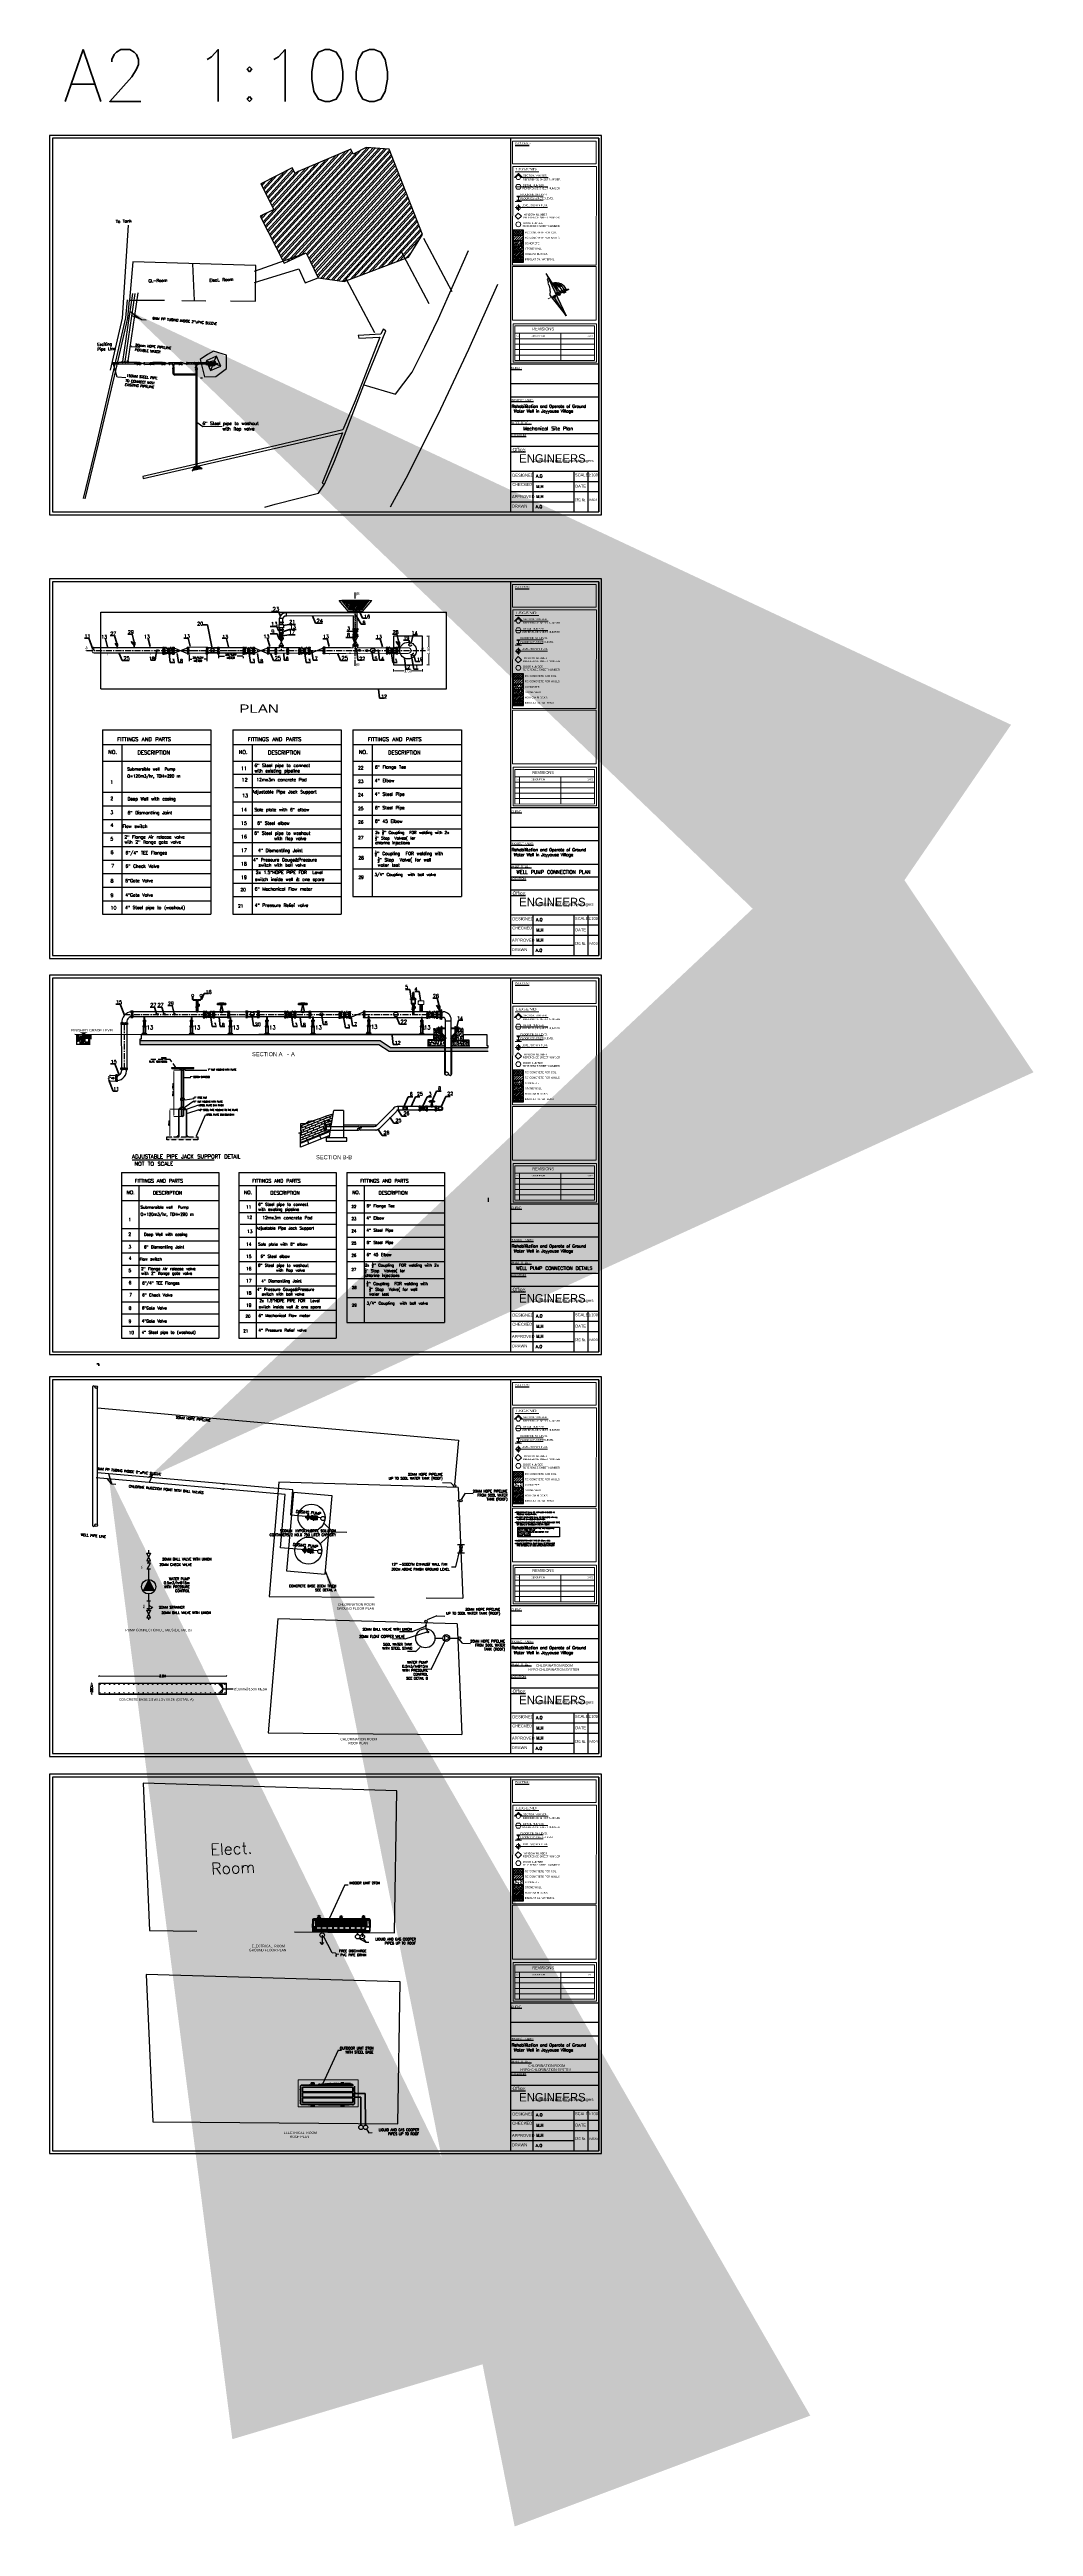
# Model space of a CAD drawing. Header units: inches. Extents: x 191440 to 383551, y 141411 to 284946.
# Drawn here: x 191647.3 to 191749.8, y 141411 to 141668.8 of the extents above; entities that cross this region are included whole.
import ezdxf
from ezdxf.enums import TextEntityAlignment as Align

# ---------------------------------------------------------------- set-up
doc = ezdxf.new("R2010")
doc.units = ezdxf.units.IN
doc.header["$MEASUREMENT"] = 0
doc.header["$PDMODE"] = 3
doc.header["$PDSIZE"] = 0.1
for name, pattern in [('ACAD_ISO03W100', [30, 12, -18]), ('AUSGEZOGEN', [0]), ('C_SOLID_M', [0]), ('CENTER', [2, 1.25, -0.25, 0.25, -0.25]), ('DASHDOT', [1, 0.5, -0.25, 0, -0.25]), ('DASHED', [0.75, 0.5, -0.25]), ('DGN Style 3', [426.72, 304.8, -121.92]), ('HIDDEN', [9.525, 6.35, -3.175]), ('HIDDEN2', [0.1875, 0.125, -0.0625]), ('PHANTOM2', [31.75, 15.875, -3.175, 3.175, -3.175, 3.175, -3.175])]:
    doc.linetypes.add(name, pattern=pattern)
for name, color, linetype in [('0-25', 7, 'Continuous'), ('AC', 50, 'Continuous'), ('ARMATURE', 2, 'Continuous'), ('AS', 3, 'Continuous'), ('CO', 4, 'Continuous'), ('CONC', 5, 'Continuous'), ('Concrete', 7, 'C_SOLID_M'), ('dim-f', 8, 'Continuous'), ('frfff', 7, 'ACAD_ISO03W100'), ('G-ANNO-TTLB-8', 7, 'Continuous'), ('G-DETL2', 2, 'Continuous'), ('HATCH', 40, 'Continuous'), ('HEAD', 5, 'Continuous'), ('HOME', 8, 'Continuous'), ('I - Outline', 60, 'Continuous'), ('MAIN', 1, 'Continuous'), ('Main Text', 140, 'Continuous'), ('MBLOCK', 6, 'Continuous'), ('MECH-HS', 3, 'Continuous'), ('mech-osama', 7, 'Continuous'), ('PIPE', 7, 'AUSGEZOGEN'), ('Reinforcement', 10, 'Continuous'), ('Sanitary', 6, 'Continuous'), ('TEXT', 7, 'Continuous'), ('Text_Pump_Components', 2, 'Continuous'), ('VP', 7, 'Continuous'), ('WALL', 7, 'Continuous')]:
    doc.layers.add(name, color=color, linetype=linetype)
for name, color, linetype, lineweight in [('00text', 7, 'Continuous', 13), ('A-ROOF-RFDR', 1, 'Continuous', 25), ('BOMBA MOTOR', 3, 'Continuous', 18), ('LINE', 8, 'Continuous', 9), ('MOTOR', 140, 'Continuous', 9), ('P', 250, 'Continuous', 100), ('P-TW', 5, 'Continuous', 35), ('PIPING', 40, 'Continuous', 30), ('WB-SJ3-M-SECTA - I-DIAG-EQPM', 6, 'Continuous', 13), ('WB-SJ3-M-SECTA - M-EQPM-SUPT', 4, 'Continuous', 35), ('WB-SJ3-M-SECTA - P-TW', 7, 'Continuous', 35)]:
    doc.layers.add(name, color=color, linetype=linetype, lineweight=lineweight)
doc.styles.add('5MM', font='simplex.shx', dxfattribs={"height": 1.25})
doc.styles.add('ar', font='arial.ttf')
doc.styles.add('Arial', font='arial.ttf')
doc.styles.add('dim', font='romans.shx', dxfattribs={"width": 0.7})
doc.styles.add('ROMAND10', font='ROMAND.shx', dxfattribs={"height": 0.2})
doc.styles.add('ROMANS', font='romans', dxfattribs={"height": 1})
doc.styles.add('ROMANT', font='romantic.ttf', dxfattribs={"height": 20})
doc.styles.add('SHAHER', font='simpfxo.ttf', dxfattribs={"height": 3.175})
doc.styles.get("Standard").update_dxf_attribs({"font": 'txt.shx', "height": 0.2})
doc.styles.add('style22', font='arial.ttf', dxfattribs={"width": 1.3})
doc.styles.add('STYLE7', font='swissi.ttf')
doc.dimstyles.new('Copy of Dim 100 am1 ext', dxfattribs={"dimscale": 0, "dimtxt": 0.18, "dimasz": 0.1, "dimexe": 0.05, "dimexo": 0.12, "dimgap": 0.05, "dimtad": 0, "dimzin": 0, "dimdsep": 46, "dimtxsty": 'dim', "dimblk": 'OBLIQUE', "dimcen": 0.09, "dimse1": 1, "dimse2": 1, "dimclrd": 8, "dimclre": 8, "dimclrt": 6, "dimazin": 0, "dimtfac": 1, "dimtix": 1, "dimtmove": 1, "dimatfit": 0, "dimfxl": 0.18, "dimtolj": 1, "dimtzin": 0, "dimlwd": 5, "dimlwe": 5, "dimarcsym": 0})
doc.dimstyles.new('osama', dxfattribs={"dimtxt": 50, "dimasz": 45, "dimexe": 0.18, "dimexo": 0.0625, "dimgap": 0.2, "dimtad": 0, "dimdec": 0, "dimzin": 0, "dimdsep": 46, "dimtxsty": 'ROMANS', "dimcen": 0, "dimse1": 1, "dimse2": 1, "dimclrd": 3, "dimclre": 3, "dimclrt": 5, "dimadec": 0, "dimazin": 0, "dimtfac": 0.6, "dimtdec": 0, "dimtmove": 2, "dimatfit": 3, "dimfxl": 1, "dimtolj": 1, "dimtzin": 0, "dimarcsym": 0})
doc.dimstyles.new('OSAMA pump', dxfattribs={"dimtxt": 0.08, "dimasz": 0.1, "dimexe": 0.0685, "dimexo": 0.0195, "dimgap": 0.0145, "dimtad": 0, "dimlfac": 0.5, "dimzin": 0, "dimdsep": 46, "dimtxsty": 'Arial', "dimcen": 0, "dimclrd": 8, "dimclre": 8, "dimclrt": 11, "dimazin": 0, "dimtfac": 1, "dimtofl": 0, "dimtmove": 0, "dimatfit": 3, "dimfxl": 1, "dimtolj": 1, "dimtzin": 0, "dimlwd": 20, "dimlwe": 20, "dimarcsym": 0})
doc.dimstyles.get("Standard").update_dxf_attribs({"dimtxt": 0.18, "dimasz": 0.18, "dimexe": 0.18, "dimexo": 0.0625, "dimgap": 0.09, "dimtad": 0, "dimtih": 1, "dimtoh": 1, "dimdec": 4, "dimzin": 0, "dimdsep": 46, "dimtxsty": 'Standard', "dimcen": 0.09, "dimadec": 0, "dimazin": 0, "dimtfac": 1, "dimtdec": 4, "dimtofl": 0, "dimtmove": 0, "dimatfit": 3, "dimfxl": 1, "dimtolj": 1, "dimtzin": 0, "dimarcsym": 0})
pattern_1 = [(50, (192351.8954, 142335.46522), (0.36436934, -0.03187817), [0.0381, -0.4191]), (355, (192351.8954, 142335.46522), (-0.07048684, 0.38211369), [0.03048, -0.33528117]), (100.451445, (192351.92575, 142335.46257), (0.2938825, 0.3502355), [0.03238002, -0.35618049]), (46.1842, (192351.8954, 142335.56682), (0.54215808, -0.08408466), [0.05715, -0.62865]), (96.63556, (192351.94057, 142335.5598), (0.47480827, 0.49485225), [0.04857005, -0.53427122]), (351.18415, (192351.8954, 142335.5668), (0.47480827, 0.49485225), [0.04571993, -0.50291946]), (21, (192351.9462, 142335.54142), (0.30322878, -0.2045304), [0.0381, -0.4191]), (326, (192351.9462, 142335.54142), (0.12360406, 0.36837593), [0.03048, -0.33528]), (71.451445, (192351.97146, 142335.52438), (0.42683284, 0.16384554), [0.03238002, -0.35617988]), (37.5, (192351.89539, 142335.46522), (0.006177207, 0.169110078), [0, -0.331216, 0, -0.34036, 0, -0.33655]), (7.5, (192351.89539, 142335.46522), (0.133639325, 0.20036115), [0, -0.194056, 0, -0.323596, 0, -0.12827]), (327.5, (192351.7821, 142335.46522), (0.27118119, -0.011457488), [0, -0.127, 0, -0.39624, 0, -0.52578]), (317.5, (192351.7313, 142335.46522), (0.29625836, 0.05085298), [0, -0.1651, 0, -0.263144, 0, -0.37338])]

# ---------------------------------------------------------------- blocks, each defined once
blk = doc.blocks.new('FLANGE')
h = blk.add_hatch(color=256)
h.dxf.hatch_style = 1
h.paths.add_polyline_path([(2834.857, 2262.325), (2834.864, 2262.325), (2834.864, 2262.318), (2834.857, 2262.318)])
h.paths.add_polyline_path([(2834.857, 2262.273), (2834.857, 2262.28), (2834.864, 2262.28), (2834.864, 2262.273)])
h.paths.add_polyline_path([(2834.857, 2262.393), (2834.857, 2262.4), (2834.864, 2262.4), (2834.864, 2262.393)])
h.paths.add_polyline_path([(2834.857, 2262.438), (2834.857, 2262.445), (2834.864, 2262.445), (2834.864, 2262.438)])
h = blk.add_hatch(color=256)
h.dxf.hatch_style = 1
h.paths.add_polyline_path([(2834.894, 2262.269), (2834.894, 2262.273), (2834.902, 2262.273), (2834.902, 2262.269)])
h.paths.add_polyline_path([(2834.894, 2262.28), (2834.894, 2262.284), (2834.902, 2262.284), (2834.902, 2262.28)])
h.paths.add_polyline_path([(2834.894, 2262.314), (2834.894, 2262.318), (2834.902, 2262.318), (2834.902, 2262.314)])
h.paths.add_polyline_path([(2834.902, 2262.329), (2834.902, 2262.325), (2834.894, 2262.325), (2834.894, 2262.329)])
h.paths.add_polyline_path([(2834.902, 2262.393), (2834.902, 2262.389), (2834.894, 2262.389), (2834.894, 2262.393)])
h.paths.add_polyline_path([(2834.894, 2262.4), (2834.894, 2262.404), (2834.902, 2262.404), (2834.902, 2262.4)])
h.paths.add_polyline_path([(2834.902, 2262.438), (2834.902, 2262.434), (2834.894, 2262.434), (2834.894, 2262.438)])
h.paths.add_polyline_path([(2834.902, 2262.449), (2834.902, 2262.445), (2834.894, 2262.445), (2834.894, 2262.449)])
for p, q in [((2834.853, 2262.445), (2834.853, 2262.438)), ((2834.853, 2262.445), (2834.864, 2262.445)), ((2834.853, 2262.438), (2834.864, 2262.438)), ((2834.853, 2262.4), (2834.853, 2262.393)), ((2834.864, 2262.4), (2834.853, 2262.4)), ((2834.864, 2262.393), (2834.853, 2262.393)), ((2834.853, 2262.325), (2834.853, 2262.318)), ((2834.864, 2262.325), (2834.853, 2262.325)), ((2834.864, 2262.318), (2834.853, 2262.318)), ((2834.853, 2262.28), (2834.853, 2262.273)), ((2834.853, 2262.28), (2834.864, 2262.28)), ((2834.857, 2262.449), (2834.857, 2262.434)), ((2834.857, 2262.449), (2834.864, 2262.449)), ((2834.857, 2262.434), (2834.864, 2262.434)), ((2834.857, 2262.404), (2834.857, 2262.389)), ((2834.864, 2262.404), (2834.857, 2262.404)), ((2834.864, 2262.389), (2834.857, 2262.389)), ((2834.857, 2262.329), (2834.857, 2262.314)), ((2834.864, 2262.329), (2834.857, 2262.329)), ((2834.864, 2262.314), (2834.857, 2262.314)), ((2834.857, 2262.284), (2834.857, 2262.269)), ((2834.857, 2262.284), (2834.864, 2262.284)), ((2834.864, 2262.449), (2834.864, 2262.269)), ((2834.864, 2262.449), (2834.879, 2262.449)), ((2834.879, 2262.449), (2834.879, 2262.269)), ((2834.879, 2262.449), (2834.879, 2262.269)), ((2834.879, 2262.449), (2834.894, 2262.449)), ((2834.879, 2262.269), (2834.879, 2262.284)), ((2834.894, 2262.449), (2834.894, 2262.269)), ((2834.894, 2262.449), (2834.902, 2262.449)), ((2834.894, 2262.445), (2834.902, 2262.445)), ((2834.894, 2262.438), (2834.902, 2262.438)), ((2834.894, 2262.434), (2834.902, 2262.434)), ((2834.902, 2262.404), (2834.894, 2262.404)), ((2834.902, 2262.4), (2834.894, 2262.4)), ((2834.902, 2262.393), (2834.894, 2262.393)), ((2834.902, 2262.389), (2834.894, 2262.389)), ((2834.902, 2262.329), (2834.894, 2262.329)), ((2834.902, 2262.325), (2834.894, 2262.325)), ((2834.902, 2262.318), (2834.894, 2262.318)), ((2834.902, 2262.314), (2834.894, 2262.314)), ((2834.894, 2262.284), (2834.902, 2262.284)), ((2834.894, 2262.28), (2834.902, 2262.28)), ((2834.902, 2262.449), (2834.902, 2262.434)), ((2834.902, 2262.404), (2834.902, 2262.389)), ((2834.902, 2262.329), (2834.902, 2262.314)), ((2834.902, 2262.284), (2834.902, 2262.269)), ((2834.853, 2262.273), (2834.864, 2262.273)), ((2834.857, 2262.269), (2834.864, 2262.269)), ((2834.864, 2262.269), (2834.879, 2262.269)), ((2834.879, 2262.269), (2834.894, 2262.269)), ((2834.894, 2262.273), (2834.902, 2262.273)), ((2834.894, 2262.269), (2834.902, 2262.269))]:
    blk.add_line(p, q)
blk = doc.blocks.new('PIPE_13')
at = {"layer": 'WB-SJ3-M-SECTA - I-DIAG-EQPM', "linetype": 'DGN Style 3'}
for p, q in [((0, 59), (0, 61)), ((0, 0), (0, 22)), ((14, 59), (14, 61)), ((14, 0), (14, 22))]:
    blk.add_line(p, q, dxfattribs=at)
at = {"layer": 'WB-SJ3-M-SECTA - I-DIAG-EQPM'}
for p, q in [((0, 22), (0, 59)), ((14, 22), (14, 59))]:
    blk.add_line(p, q, dxfattribs=at)
at = {"layer": 'WB-SJ3-M-SECTA - I-DIAG-EQPM', "linetype": 'DGN Style 3', "flags": 128}
for points in [[(14, 61), (0, 61)], [(14, 0), (0, 0)]]:
    blk.add_lwpolyline(points, dxfattribs=at)
blk = doc.blocks.new('PIPE_15')
at = {"layer": 'WB-SJ3-M-SECTA - I-DIAG-EQPM', "linetype": 'DGN Style 3'}
for p, q in [((0, 21), (22, 21)), ((0, 0), (22, 0)), ((45, 21), (67, 21)), ((45, 0), (67, 0))]:
    blk.add_line(p, q, dxfattribs=at)
at = {"layer": 'WB-SJ3-M-SECTA - I-DIAG-EQPM'}
for p, q in [((22, 21), (45, 21)), ((22, 0), (45, 0)), ((66, 1), (67, 1))]:
    blk.add_line(p, q, dxfattribs=at)
at = {"layer": 'WB-SJ3-M-SECTA - I-DIAG-EQPM', "linetype": 'DGN Style 3', "flags": 128}
for points in [[(0, 14), (0, 21)], [(0, 0), (0, 14)], [(67, 11), (67, 21)], [(67, 0), (67, 11)]]:
    blk.add_lwpolyline(points, dxfattribs=at)
at = {"layer": 'WB-SJ3-M-SECTA - I-DIAG-EQPM', "flags": 128}
for points in [[(0, 0), (0, 21)], [(67, 1), (67, 21)]]:
    blk.add_lwpolyline(points, dxfattribs=at)
blk = doc.blocks.new('*U16')
at = {"layer": 'WB-SJ3-M-SECTA - I-DIAG-EQPM', "linetype": 'Continuous'}
blk.add_circle((25, 25), 25, dxfattribs=at)
for points in [[(18, 1), (18, 0), (32, 0), (32, 1)], [(22, 0), (20, 1), (18, 1), (18, 1)], [(32, 1), (32, 1), (30, 0), (28, 0)]]:
    blk.add_open_spline(points, degree=3, dxfattribs=at)
at = {"layer": 'WB-SJ3-M-SECTA - I-DIAG-EQPM', "linetype": 'DGN Style 3'}
blk.add_open_spline([(28, 0), (26, 0), (24, 0), (22, 0)], degree=3, dxfattribs=at)
blk = doc.blocks.new('*U18')
at = {"layer": 'WB-SJ3-M-SECTA - I-DIAG-EQPM', "linetype": 'Continuous'}
blk.add_circle((25, 25), 25, dxfattribs=at)
at = {"layer": 'WB-SJ3-M-SECTA - I-DIAG-EQPM', "linetype": 'DGN Style 3'}
blk.add_open_spline([(28, 0), (24, 0), (18, 0), (18, 1)], degree=3, dxfattribs=at)
at = {"layer": 'WB-SJ3-M-SECTA - I-DIAG-EQPM', "linetype": 'Continuous'}
for points in [[(18, 1), (18, 1), (18, 1), (18, 1)], [(18, 1), (18, 0), (32, 0), (32, 1)], [(32, 1), (32, 1), (30, 1), (28, 0)]]:
    blk.add_open_spline(points, degree=3, dxfattribs=at)
blk = doc.blocks.new('PIPE_23')
at = {"layer": 'WB-SJ3-M-SECTA - I-DIAG-EQPM', "linetype": 'DGN Style 3'}
for p, q in [((0, 21), (22, 21)), ((0, 0), (22, 0)), ((45, 21), (67, 21)), ((45, 0), (67, 0))]:
    blk.add_line(p, q, dxfattribs=at)
at = {"layer": 'WB-SJ3-M-SECTA - I-DIAG-EQPM'}
for p, q in [((0, 1), (1, 1)), ((22, 21), (45, 21)), ((22, 0), (45, 0))]:
    blk.add_line(p, q, dxfattribs=at)
at = {"layer": 'WB-SJ3-M-SECTA - I-DIAG-EQPM', "flags": 128}
for points in [[(0, 11), (0, 21)], [(0, 1), (0, 11)], [(67, 20), (66, 20), (66, 21), (66, 21), (65, 21), (65, 21)], [(67, 19), (67, 21)], [(67, 0), (67, 19)]]:
    blk.add_lwpolyline(points, dxfattribs=at)
at = {"layer": 'WB-SJ3-M-SECTA - I-DIAG-EQPM', "linetype": 'DGN Style 3', "flags": 128}
for points in [[(0, 0), (0, 21)], [(67, 0), (67, 21)]]:
    blk.add_lwpolyline(points, dxfattribs=at)
at = {"layer": 'WB-SJ3-M-SECTA - I-DIAG-EQPM'}
blk.add_open_spline([(65, 21), (65, 21), (65, 21), (66, 21)], degree=3, dxfattribs=at)
at = {"layer": 'WB-SJ3-M-SECTA - I-DIAG-EQPM', "linetype": 'DGN Style 3'}
blk.add_open_spline([(66, 21), (66, 21), (66, 20), (67, 20)], degree=3, dxfattribs=at)
blk = doc.blocks.new('PIPE_24')
at = {"layer": 'WB-SJ3-M-SECTA - I-DIAG-EQPM', "linetype": 'DGN Style 3'}
for p, q in [((0, 59), (0, 61)), ((0, 0), (0, 22)), ((14, 59), (14, 61)), ((14, 0), (14, 22))]:
    blk.add_line(p, q, dxfattribs=at)
at = {"layer": 'WB-SJ3-M-SECTA - I-DIAG-EQPM'}
for p, q in [((0, 22), (0, 59)), ((14, 22), (14, 59))]:
    blk.add_line(p, q, dxfattribs=at)
at = {"layer": 'WB-SJ3-M-SECTA - I-DIAG-EQPM', "linetype": 'DGN Style 3', "flags": 128}
for points in [[(0, 61), (14, 61)], [(0, 0), (14, 0)]]:
    blk.add_lwpolyline(points, dxfattribs=at)
blk = doc.blocks.new('PIPE_25')
at = {"layer": 'WB-SJ3-M-SECTA - P-TW', "linetype": 'Continuous', "lineweight": 35}
for p, q in [((0, 9), (0, 81)), ((23, 9), (23, 81))]:
    blk.add_line(p, q, dxfattribs=at)
at = {"layer": 'WB-SJ3-M-SECTA - P-TW', "linetype": 'DGN Style 3', "lineweight": 35}
for p, q in [((0, 0), (0, 9)), ((23, 0), (23, 9))]:
    blk.add_line(p, q, dxfattribs=at)
at = {"layer": 'WB-SJ3-M-SECTA - P-TW', "linetype": 'DGN Style 3', "lineweight": 35, "flags": 128}
blk.add_lwpolyline([(23, 0), (0, 0)], dxfattribs=at)
at = {"layer": 'WB-SJ3-M-SECTA - P-TW', "linetype": 'DGN Style 3', "lineweight": 35}
blk.add_rational_spline([(23, 71), (23, 71), (21, 71), (11, 71), (2, 71), (0, 71), (0, 71)], [0.803847482005, 0.866025301126, 1, 0.5, 1, 0.866025501607, 0.803847668093], degree=2, knots=[0, 0, 0, 0.174458, 0.174458, 0.825542, 0.825542, 1, 1, 1], dxfattribs=at)
at = {"layer": 'WB-SJ3-M-SECTA - P-TW', "linetype": 'Continuous', "lineweight": 35}
for points, weights in [([(0, 71), (0, 71), (1, 71)], [0.803847668093, 0.758495714855, 0.75134039548]), ([(11, 71), (23, 71), (23, 71)], [1, 0.633974698874, 0.803847482005])]:
    blk.add_rational_spline(points, weights, degree=2, dxfattribs=at)
blk = doc.blocks.new('V_BALL_2')
at = {"layer": 'WB-SJ3-M-SECTA - P-TW', "linetype": 'Continuous', "lineweight": 35}
for p, q in [((0, 10), (0, 68)), ((3, 68), (3, 78)), ((3, 0), (3, 10)), ((26, 68), (26, 78)), ((26, 0), (26, 10)), ((29, 48), (29, 68)), ((29, 48), (52, 39)), ((29, 31), (52, 39)), ((29, 10), (29, 31)), ((48, 39), (48, 77)), ((49, 39), (52, 39)), ((52, 39), (52, 77))]:
    blk.add_line(p, q, dxfattribs=at)
at = {"layer": 'WB-SJ3-M-SECTA - P-TW', "linetype": 'DGN Style 3', "lineweight": 35}
for p, q in [((11, 25), (15, 54)), ((18, 25), (15, 54)), ((15, 25), (15, 53)), ((15, 53), (29, 48)), ((15, 25), (29, 31)), ((29, 31), (29, 48))]:
    blk.add_line(p, q, dxfattribs=at)
at = {"layer": 'WB-SJ3-M-SECTA - P-TW', "linetype": 'DGN Style 3', "lineweight": 35, "flags": 128}
for points in [[(0, 68), (3, 68)], [(3, 78), (26, 78)], [(3, 0), (26, 0)], [(11, 25), (18, 25)], [(15, 25), (15, 53)], [(26, 68), (29, 68)], [(48, 39), (48, 77)], [(48, 77), (52, 77)], [(49, 39), (52, 39)]]:
    blk.add_lwpolyline(points, dxfattribs=at)
at = {"layer": 'WB-SJ3-M-SECTA - P-TW', "linetype": 'Continuous', "lineweight": 35, "flags": 128}
for points in [[(0, 68), (29, 68)], [(0, 10), (29, 10)], [(3, 78), (26, 78)], [(3, 0), (26, 0)], [(26, 78), (26, 78)], [(26, 10), (29, 10)], [(26, 0), (26, 0)], [(29, 68), (29, 68)], [(48, 77), (48, 77)], [(48, 77), (52, 77)], [(48, 39), (52, 39)], [(52, 39), (52, 77)], [(52, 39), (52, 39)]]:
    blk.add_lwpolyline(points, dxfattribs=at)
at = {"layer": 'WB-SJ3-M-SECTA - P-TW', "linetype": 'DGN Style 3', "lineweight": 35}
for points, knots in [([(15, 26), (19, 27), (19, 27), (15, 26), (15, 26), (-35, 12), (-35, 12), (15, 26)], [0, 0, 0, 0, 1, 1, 1, 1, 1.000001, 1.000001, 1.000001, 1.000001]), ([(29, 47), (29, 47), (26, 44), (25, 37), (28, 33), (29, 31), (29, 31)], [0, 0, 0, 0, 0.320243, 0.616134, 0.642948, 1, 1, 1, 1])]:
    blk.add_open_spline(points, degree=3, knots=knots, dxfattribs=at)
at = {"layer": 'WB-SJ3-M-SECTA - P-TW', "linetype": 'Continuous', "lineweight": 35}
for points, knots in [([(29, 31), (29, 31), (29, 31), (27, 33), (24, 41), (29, 47), (29, 47), (29, 48), (29, 48), (29, 48)], [0, 0, 0, 0, 0.016483, 0.407953, 0.432054, 0.928205, 0.952173, 0.976103, 1, 1, 1, 1]), ([(29, 48), (29, 48), (29, 48), (29, 48), (29, 48), (29, 47), (29, 47)], [0, 0, 0, 0, 0.237582, 0.572684, 0.90729, 1, 1, 1, 1])]:
    blk.add_open_spline(points, degree=3, knots=knots, dxfattribs=at)
blk.add_open_spline([(49, 39), (48, 41), (48, 41), (49, 39)], degree=3, dxfattribs=at)
blk = doc.blocks.new('TEE')
at = {"layer": 'WB-SJ3-M-SECTA - I-DIAG-EQPM'}
for p, q in [((0, 44), (23, 44)), ((0, 21), (21, 21)), ((21, 0), (21, 21)), ((22, 23), (23, 23)), ((23, 43), (41, 43)), ((23, 23), (23, 24)), ((41, 44), (64, 44)), ((41, 23), (41, 33)), ((41, 23), (41, 23)), ((43, 0), (43, 21)), ((43, 21), (64, 21))]:
    blk.add_line(p, q, dxfattribs=at)
at = {"layer": 'WB-SJ3-M-SECTA - I-DIAG-EQPM', "linetype": 'DGN Style 3'}
for p, q in [((21, 23), (21, 33)), ((21, 21), (21, 23)), ((21, 21), (23, 21)), ((23, 24), (23, 33)), ((23, 23), (41, 23)), ((23, 22), (41, 22)), ((41, 21), (43, 21)), ((42, 23), (42, 33)), ((43, 21), (43, 23))]:
    blk.add_line(p, q, dxfattribs=at)
at = {"layer": 'WB-SJ3-M-SECTA - I-DIAG-EQPM', "flags": 128}
for points in [[(0, 44), (0, 21)], [(0, 22), (0, 21)], [(22, 23), (21, 21)], [(22, 23), (21, 23), (21, 22), (21, 22), (21, 22)], [(21, 0), (43, 0)], [(22, 23), (22, 23)], [(22, 23), (42, 23)], [(23, 44), (23, 23)], [(32, 33), (23, 24)], [(23, 33), (38, 33)], [(23, 23), (23, 23), (23, 23)], [(32, 33), (41, 24)], [(41, 44), (41, 23)], [(41, 23), (41, 23)], [(41, 23), (41, 23), (41, 23)], [(41, 23), (43, 21)], [(42, 0), (43, 0)], [(43, 22), (43, 22), (43, 22)], [(64, 44), (64, 21)], [(64, 21), (64, 21)]]:
    blk.add_lwpolyline(points, dxfattribs=at)
at = {"layer": 'WB-SJ3-M-SECTA - I-DIAG-EQPM', "linetype": 'DGN Style 3', "flags": 128}
for points in [[(21, 33), (42, 33)], [(22, 23), (21, 21)], [(21, 23), (22, 23)], [(22, 23), (22, 23)], [(23, 44), (23, 43)], [(32, 33), (23, 24)], [(23, 23), (23, 21)], [(23, 22), (23, 21)], [(32, 33), (41, 24)], [(38, 33), (42, 33)], [(41, 23), (41, 23)], [(41, 23), (43, 21)], [(41, 23), (41, 21)], [(41, 22), (41, 21)], [(42, 23), (42, 23), (43, 22)], [(42, 23), (43, 23)], [(42, 23), (43, 23)], [(64, 44), (64, 43)], [(64, 22), (64, 21)]]:
    blk.add_lwpolyline(points, dxfattribs=at)
at = {"layer": 'WB-SJ3-M-SECTA - I-DIAG-EQPM', "linetype": 'DGN Style 3'}
blk.add_open_spline([(21, 22), (21, 22), (21, 23), (22, 23)], degree=3, dxfattribs=at)
at = {"layer": 'WB-SJ3-M-SECTA - I-DIAG-EQPM'}
for points in [[(21, 22), (21, 22), (21, 22), (21, 22)], [(43, 22), (43, 22), (42, 22), (42, 23)]]:
    blk.add_open_spline(points, degree=3, dxfattribs=at)
at = {"layer": 'WB-SJ3-M-SECTA - P-TW', "linetype": 'Continuous', "lineweight": 35, "flags": 128}
for points in [[(21, 14), (43, 14)], [(21, 14), (21, 14)]]:
    blk.add_lwpolyline(points, dxfattribs=at)
at = {"layer": 'WB-SJ3-M-SECTA - P-TW', "linetype": 'DGN Style 3', "lineweight": 35, "flags": 128}
for points in [[(21, 14), (21, 14)], [(42, 14), (43, 14)]]:
    blk.add_lwpolyline(points, dxfattribs=at)
blk = doc.blocks.new('PIPE_26')
at = {"layer": 'WB-SJ3-M-SECTA - P-TW', "linetype": 'DGN Style 3', "lineweight": 35}
for p, q in [((0, 21), (0, 48)), ((23, 21), (23, 48))]:
    blk.add_line(p, q, dxfattribs=at)
at = {"layer": 'WB-SJ3-M-SECTA - P-TW', "linetype": 'Continuous', "lineweight": 35}
for p, q in [((0, 0), (0, 21)), ((23, 0), (23, 21))]:
    blk.add_line(p, q, dxfattribs=at)
at = {"layer": 'WB-SJ3-M-SECTA - P-TW', "linetype": 'DGN Style 3', "lineweight": 35, "flags": 128}
for points in [[(23, 48), (0, 48)], [(23, 0), (0, 0)]]:
    blk.add_lwpolyline(points, dxfattribs=at)
at = {"layer": 'WB-SJ3-M-SECTA - P-TW', "linetype": 'Continuous', "lineweight": 35, "flags": 128}
blk.add_lwpolyline([(23, 0), (0, 0)], dxfattribs=at)
at = {"layer": 'WB-SJ3-M-SECTA - P-TW'}
for points in [[(0, 21), (0, 21), (0, 21), (0, 21)], [(0, 21), (0, 21), (5, 21), (11, 21)], [(11, 21), (18, 21), (23, 21), (23, 21)], [(23, 21), (23, 21), (23, 21), (23, 21)]]:
    blk.add_open_spline(points, degree=3, dxfattribs=at)
at = {"layer": 'WB-SJ3-M-SECTA - P-TW', "linetype": 'DGN Style 3'}
for points in [[(0, 21), (1, 21), (6, 21), (11, 21)], [(11, 21), (17, 21), (22, 21), (23, 21)]]:
    blk.add_open_spline(points, degree=3, dxfattribs=at)
at = {"layer": 'WB-SJ3-M-SECTA - P-TW', "linetype": 'DGN Style 3', "lineweight": 35}
blk.add_rational_spline([(23, 6), (23, 6), (21, 6), (11, 6), (2, 6), (0, 6), (0, 6)], [0.803847577293, 0.866025403784, 1, 0.5, 1, 0.866025403784, 0.803847577293], degree=2, knots=[0, 0, 0, 0.174458, 0.174458, 0.825542, 0.825542, 1, 1, 1], dxfattribs=at)
at = {"layer": 'WB-SJ3-M-SECTA - P-TW', "linetype": 'Continuous', "lineweight": 35}
for points, weights in [([(0, 6), (0, 6), (11, 6)], [0.803847577293, 0.633974596216, 1]), ([(22, 6), (23, 6), (23, 6)], [0.751340395412, 0.758495707478, 0.803847577293])]:
    blk.add_rational_spline(points, weights, degree=2, dxfattribs=at)
blk = doc.blocks.new('_OBLIQUE')
at = {"color": 0, "linetype": 'ByBlock'}
blk.add_line((-0.5, -0.5), (0.5, 0.5), dxfattribs=at)
blk = doc.blocks.new('*D20')
at = {"layer": 'Defpoints', "color": 0, "transparency": 16777216}
for p in [(191652.49, 141498.77), (191665.77, 141499.51), (191665.77, 141498.77)]:
    blk.add_point(p, dxfattribs=at)
at = {"layer": 'VP', "color": 8, "lineweight": 5, "transparency": 16777216}
for p, q in [((191652.49, 141499.51), (191658.8, 141499.51)), ((191665.77, 141499.51), (191659.46, 141499.51))]:
    blk.add_line(p, q, dxfattribs=at)
at = {"layer": 'VP', "color": 8, "lineweight": 5, "transparency": 16777216, "xscale": 0.1, "yscale": 0.1, "zscale": 0.1, "rotation": 180}
blk.add_blockref('_OBLIQUE', (191652.49, 141499.51), dxfattribs=at)
at = {"layer": 'VP', "color": 8, "lineweight": 5, "transparency": 16777216, "xscale": 0.1, "yscale": 0.1, "zscale": 0.1}
blk.add_blockref('_OBLIQUE', (191665.77, 141499.51), dxfattribs=at)
at = {"layer": 'VP', "color": 6, "transparency": 16777216, "insert": (191659.13, 141499.51), "char_height": 0.25, "attachment_point": 5, "style": 'dim'}
blk.add_mtext('\\A1;2.8M', dxfattribs=at)
blk = doc.blocks.new('*D21')
at = {"layer": 'Defpoints', "color": 0, "transparency": 16777216}
for p in [(191651.74, 141498.77), (191652.49, 141498.77), (191652.49, 141497.64)]:
    blk.add_point(p, dxfattribs=at)
at = {"layer": 'VP', "color": 8, "lineweight": 5, "transparency": 16777216}
for p, q in [((191651.74, 141498.77), (191651.74, 141498.58)), ((191651.74, 141497.64), (191651.74, 141497.83))]:
    blk.add_line(p, q, dxfattribs=at)
at = {"layer": 'VP', "color": 8, "lineweight": 5, "transparency": 16777216, "xscale": 0.1, "yscale": 0.1, "zscale": 0.1}
for p, rotation in [((191651.74, 141498.77), 90), ((191651.74, 141497.64), 270)]:
    blk.add_blockref('_OBLIQUE', p, dxfattribs=dict(at, rotation=rotation))
at = {"layer": 'VP', "color": 6, "transparency": 16777216, "insert": (191651.74, 141498.21), "char_height": 0.25, "attachment_point": 5, "rotation": 90, "style": 'dim'}
blk.add_mtext('\\A1;20CM', dxfattribs=at)
blk = doc.blocks.new('*D22')
at = {"color": 0, "lineweight": -2, "transparency": 16777216}
for p, q in [((191664.93, 141605.86), (191664.93, 141605.49)), ((191664.98, 141605.67), (191665.58, 141605.67)), ((191667.47, 141605.67), (191666.88, 141605.67)), ((191667.52, 141605.64), (191667.52, 141605.49))]:
    blk.add_line(p, q, dxfattribs=at)
at = {"color": 0, "transparency": 16777216}
for points in [[(191664.98, 141605.68), (191664.98, 141605.67), (191664.93, 141605.67)], [(191667.47, 141605.68), (191667.47, 141605.67), (191667.52, 141605.67)]]:
    blk.add_solid(points, dxfattribs=at)
at = {"layer": 'Defpoints', "color": 0, "transparency": 16777216}
for p in [(191664.93, 141605.92, -1587.07), (191667.52, 141605.7), (191667.52, 141605.67)]:
    blk.add_point(p, dxfattribs=at)
at = {"color": 0, "transparency": 16777216, "insert": (191666.23, 141605.67), "char_height": 0.2, "attachment_point": 5}
blk.add_mtext('\\A1;5D,FLOW \\PMETER', dxfattribs=at)
blk = doc.blocks.new('*D23')
at = {"color": 0, "lineweight": -2, "transparency": 16777216}
for p, q in [((191661.9, 141605.86), (191661.9, 141605.18)), ((191663.72, 141605.86), (191663.72, 141605.18)), ((191661.95, 141605.36), (191662.16, 141605.36)), ((191663.67, 141605.36), (191663.46, 141605.36))]:
    blk.add_line(p, q, dxfattribs=at)
at = {"color": 0, "transparency": 16777216}
for points in [[(191661.95, 141605.36), (191661.95, 141605.35), (191661.9, 141605.36)], [(191663.67, 141605.36), (191663.67, 141605.35), (191663.72, 141605.36)]]:
    blk.add_solid(points, dxfattribs=at)
at = {"layer": 'Defpoints', "color": 0, "transparency": 16777216}
for p in [(191661.9, 141605.92, -1587.07), (191663.72, 141605.92, -1587.07), (191663.72, 141605.36)]:
    blk.add_point(p, dxfattribs=at)
at = {"color": 0, "transparency": 16777216, "insert": (191662.81, 141605.36), "char_height": 0.2, "attachment_point": 5}
blk.add_mtext('\\A1;3D,FLOW\\PMETER', dxfattribs=at)
blk = doc.blocks.new('*D24')
at = {"layer": 'Defpoints', "color": 0, "transparency": 16777216}
for p in [(191683.19, 141604.36), (191686.19, 141604.36), (191686.19, 141604.15)]:
    blk.add_point(p, dxfattribs=at)
at = {"layer": 'PIPE', "color": 8, "lineweight": 20, "transparency": 16777216}
for p, q in [((191683.19, 141604.33), (191683.19, 141604.08)), ((191683.29, 141604.15), (191684.3, 141604.15)), ((191686.09, 141604.15), (191685.08, 141604.15)), ((191686.19, 141604.33), (191686.19, 141604.08))]:
    blk.add_line(p, q, dxfattribs=at)
at = {"layer": 'PIPE', "color": 8, "transparency": 16777216}
for points in [[(191683.29, 141604.17), (191683.29, 141604.13), (191683.19, 141604.15)], [(191686.09, 141604.17), (191686.09, 141604.13), (191686.19, 141604.15)]]:
    blk.add_solid(points, dxfattribs=at)
at = {"layer": 'PIPE', "color": 11, "transparency": 16777216, "insert": (191684.69, 141604.15), "char_height": 0.3, "attachment_point": 5, "style": 'Arial'}
blk.add_mtext('\\A1;1.50', dxfattribs=at)
blk = doc.blocks.new('*D25')
at = {"layer": 'Defpoints', "color": 0, "transparency": 16777216}
for p in [(191686.51, 141607.77), (191686.84, 141607.77), (191686.51, 141604.77)]:
    blk.add_point(p, dxfattribs=at)
at = {"layer": 'PIPE', "color": 8, "lineweight": 20, "transparency": 16777216}
for p, q in [((191686.66, 141607.77), (191686.91, 141607.77)), ((191686.84, 141607.67), (191686.84, 141606.66)), ((191686.84, 141604.87), (191686.84, 141605.88)), ((191686.66, 141604.77), (191686.91, 141604.77))]:
    blk.add_line(p, q, dxfattribs=at)
at = {"layer": 'PIPE', "color": 8, "transparency": 16777216}
for points in [[(191686.82, 141607.67), (191686.86, 141607.67), (191686.84, 141607.77)], [(191686.82, 141604.87), (191686.86, 141604.87), (191686.84, 141604.77)]]:
    blk.add_solid(points, dxfattribs=at)
at = {"layer": 'PIPE', "color": 11, "transparency": 16777216, "insert": (191686.84, 141606.27), "char_height": 0.3, "attachment_point": 5, "rotation": 90, "style": 'Arial'}
blk.add_mtext('\\A1;1.50', dxfattribs=at)
blk = doc.blocks.new('PIPE_7')
at = {"layer": 'WB-SJ3-M-SECTA - P-TW', "linetype": 'DGN Style 3', "lineweight": 35}
for p, q in [((1, 49), (1, 60)), ((24, 49), (24, 60))]:
    blk.add_line(p, q, dxfattribs=at)
at = {"layer": 'WB-SJ3-M-SECTA - P-TW', "linetype": 'Continuous', "lineweight": 35}
for p, q in [((1, 0), (1, 49)), ((24, 0), (24, 49))]:
    blk.add_line(p, q, dxfattribs=at)
at = {"layer": 'WB-SJ3-M-SECTA - P-TW', "linetype": 'Continuous', "lineweight": 35, "flags": 128}
blk.add_lwpolyline([(0, 60), (25, 60)], dxfattribs=at)
blk = doc.blocks.new('*U17')
at = {"layer": 'WB-SJ3-M-SECTA - P-TW'}
for p, q in [((0, 131), (0, 138)), ((0, 131), (2, 131)), ((0, 121), (0, 128)), ((0, 121), (20, 121)), ((2, 128), (2, 131)), ((20, 44), (20, 121)), ((45, 0), (55, 0)), ((70, 0), (70, 12)), ((90, 44), (90, 121)), ((90, 121), (109, 121)), ((108, 128), (108, 131)), ((108, 131), (109, 131)), ((109, 131), (109, 138)), ((109, 121), (109, 128))]:
    blk.add_line(p, q, dxfattribs=at)
at = {"layer": 'WB-SJ3-M-SECTA - P-TW', "linetype": 'DGN Style 3'}
for p, q in [((0, 138), (20, 138)), ((0, 128), (2, 128)), ((55, 0), (55, 0)), ((90, 138), (109, 138)), ((108, 128), (109, 128))]:
    blk.add_line(p, q, dxfattribs=at)
at = {"layer": 'WB-SJ3-M-SECTA - P-TW', "flags": 128}
for points in [[(0, 138), (109, 138)], [(0, 138), (0, 138)], [(0, 131), (109, 131)], [(0, 131), (0, 131)], [(0, 128), (109, 128)], [(0, 128), (0, 128)], [(0, 121), (109, 121)], [(0, 121), (0, 121)], [(20, 44), (20, 44)], [(20, 44), (90, 44)], [(39, 160), (70, 160)], [(39, 160), (39, 160)], [(40, 12), (40, 12)], [(40, 12), (70, 12)], [(40, 0), (40, 0)], [(40, 0), (70, 0)], [(70, 12), (70, 12)], [(70, 0), (70, 0)], [(90, 44), (90, 44)], [(109, 138), (109, 138)], [(109, 131), (109, 131)], [(109, 128), (109, 128)], [(109, 121), (109, 121)]]:
    blk.add_lwpolyline(points, dxfattribs=at)
at = {"layer": 'WB-SJ3-M-SECTA - P-TW', "linetype": 'DGN Style 3', "flags": 128}
for points in [[(39, 160), (70, 160)], [(66, 0), (57, 0), (55, 0)]]:
    blk.add_lwpolyline(points, dxfattribs=at)
at = {"layer": 'WB-SJ3-M-SECTA - P-TW'}
for start, end in [(180, 244.7068), (295.2932, 360)]:
    blk.add_arc((55, 44), 35.2, start, end, dxfattribs=at)
for start_param, end_param in [(2.035765, 3.141593), (0, 1.105828)]:
    blk.add_ellipse((55, 138), major_axis=(35.2, 0), ratio=0.707087, start_param=start_param, end_param=end_param, dxfattribs=at)
at = {"layer": 'WB-SJ3-M-SECTA - P-TW', "linetype": 'DGN Style 3'}
blk.add_ellipse((55, 138), major_axis=(35.2, 0), ratio=0.707087, start_param=1.105828, end_param=2.035765, dxfattribs=at)
at = {"layer": 'WB-SJ3-M-SECTA - P-TW'}
blk.add_rational_spline([(40, 12), (40, 6), (40, 0), (42, 0), (44, 0)], [0.999999999624, 1, 1, 1, 1], degree=2, knots=[0, 0, 0, 0.884327, 0.884327, 1, 1, 1], dxfattribs=at)
at = {"layer": 'WB-SJ3-M-SECTA - P-TW', "linetype": 'DGN Style 3'}
blk.add_open_spline([(44, 0), (55, 0), (66, 0)], degree=2, dxfattribs=at)
at = {"layer": 'WB-SJ3-M-SECTA - P-TW'}
blk.add_open_spline([(66, 0), (68, 0), (70, 0)], degree=2, dxfattribs=at)
blk = doc.blocks.new('PELB_10')
at = {"layer": 'WB-SJ3-M-SECTA - P-TW', "linetype": 'Continuous', "lineweight": 35}
for p, q in [((0, 0), (0, 11)), ((25, 0), (25, 11))]:
    blk.add_line(p, q, dxfattribs=at)
at = {"layer": 'WB-SJ3-M-SECTA - P-TW', "linetype": 'Continuous', "lineweight": 35, "flags": 128}
for points in [[(25, 0), (0, 0)], [(1, 11), (1, 33)], [(24, 11), (24, 33)], [(25, 11), (25, 11)]]:
    blk.add_lwpolyline(points, dxfattribs=at)
at = {"layer": 'WB-SJ3-M-SECTA - P-TW', "linetype": 'Continuous', "lineweight": 35}
for radius, start, end in [(12.4, 335.38, 204.62), (11.3, 359.9997, 180)]:
    blk.add_arc((12, 33), radius, start, end, dxfattribs=at)
at = {"layer": 'WB-SJ3-M-SECTA - P-TW', "linetype": 'DGN Style 3', "lineweight": 35}
for radius, start, end in [(11.3, 180, 359.9997), (12.4, 204.62, 335.38)]:
    blk.add_arc((12, 33), radius, start, end, dxfattribs=at)
blk = doc.blocks.new('PCPL_4')
at = {"layer": 'WB-SJ3-M-SECTA - P-TW', "linetype": 'Continuous', "lineweight": 35}
for p, q in [((0, 12), (0, 25)), ((32, 12), (32, 25))]:
    blk.add_line(p, q, dxfattribs=at)
at = {"layer": 'WB-SJ3-M-SECTA - P-TW', "linetype": 'DGN Style 3', "lineweight": 35}
for p, q in [((0, 7), (0, 12)), ((0, 7), (32, 7)), ((0, 0), (32, 0)), ((32, 7), (32, 12))]:
    blk.add_line(p, q, dxfattribs=at)
at = {"layer": 'WB-SJ3-M-SECTA - P-TW', "linetype": 'Continuous', "lineweight": 35, "flags": 128}
for points in [[(0, 32), (32, 32)], [(0, 25), (32, 25)], [(28, 32), (32, 32)]]:
    blk.add_lwpolyline(points, dxfattribs=at)
at = {"layer": 'WB-SJ3-M-SECTA - P-TW', "linetype": 'DGN Style 3', "lineweight": 35, "flags": 128}
for points in [[(0, 7), (32, 7)], [(0, 0), (32, 0)], [(28, 0), (32, 0)]]:
    blk.add_lwpolyline(points, dxfattribs=at)
blk = doc.blocks.new('*U19')
at = {"layer": 'WB-SJ3-M-SECTA - M-EQPM-SUPT', "linetype": 'Continuous'}
for p, q in [((0, 0), (12, 29)), ((40, 52), (40, 278)), ((55, 342), (55, 465)), ((105, 342), (105, 465)), ((120, 52), (120, 278)), ((160, 0), (148, 29))]:
    blk.add_line(p, q, dxfattribs=at)
at = {"layer": 'WB-SJ3-M-SECTA - M-EQPM-SUPT'}
for p, q in [((13, 29), (13, 52)), ((31, 309), (49, 317)), ((31, 278), (31, 309)), ((40, 518), (120, 518)), ((43, 331), (43, 342)), ((49, 325), (43, 331)), ((49, 317), (49, 325)), ((80, 506), (80, 507)), ((111, 325), (117, 331)), ((111, 317), (111, 325)), ((111, 317), (130, 309)), ((117, 331), (117, 342)), ((130, 278), (130, 309)), ((148, 29), (148, 52))]:
    blk.add_line(p, q, dxfattribs=at)
at = {"layer": 'WB-SJ3-M-SECTA - M-EQPM-SUPT', "linetype": 'DGN Style 3'}
for p, q in [((40, 518), (40, 530)), ((40, 518), (40, 530)), ((40, 530), (120, 530)), ((40, 506), (40, 518)), ((40, 518), (120, 518)), ((40, 506), (120, 506)), ((40, 278), (40, 306)), ((45, 466), (45, 504)), ((55, 465), (55, 501)), ((55, 306), (55, 342)), ((68, 506), (68, 518)), ((68, 506), (78, 506)), ((80, 507), (80, 518)), ((88, 506), (93, 506)), ((93, 506), (93, 518)), ((105, 465), (105, 501)), ((105, 306), (105, 342)), ((116, 466), (116, 504)), ((120, 518), (120, 530)), ((120, 518), (120, 530)), ((120, 506), (120, 518)), ((120, 506), (120, 518)), ((120, 278), (120, 306))]:
    blk.add_line(p, q, dxfattribs=at)
at = {"layer": 'WB-SJ3-M-SECTA - M-EQPM-SUPT', "color": 4, "linetype": 'DGN Style 3', "lineweight": 35}
for p, q in [((75, 497), (75, 578)), ((85, 497), (85, 578))]:
    blk.add_line(p, q, dxfattribs=at)
at = {"layer": 'WB-SJ3-M-SECTA - M-EQPM-SUPT', "linetype": 'DGN Style 3', "flags": 128}
for points in [[(0, 0), (160, 0)], [(12, 29), (13, 29)], [(13, 52), (40, 52)], [(31, 309), (130, 309)], [(40, 506), (40, 506), (40, 518)], [(40, 306), (120, 306)], [(40, 306), (55, 306)], [(43, 342), (55, 342)], [(43, 331), (117, 331)], [(45, 504), (116, 504)], [(45, 466), (55, 466)], [(45, 466), (47, 466)], [(49, 325), (111, 325)], [(49, 317), (111, 317)], [(55, 501), (105, 501)], [(93, 518), (80, 518), (68, 518)], [(75, 530), (85, 530)], [(85, 518), (75, 518)], [(85, 506), (75, 506)], [(105, 466), (116, 466)], [(105, 342), (117, 342)], [(120, 52), (148, 52)], [(148, 29), (148, 29)]]:
    blk.add_lwpolyline(points, dxfattribs=at)
at = {"layer": 'WB-SJ3-M-SECTA - M-EQPM-SUPT', "linetype": 'Continuous', "flags": 128}
for points in [[(12, 29), (148, 29)], [(12, 29), (12, 29)], [(47, 466), (112, 466)]]:
    blk.add_lwpolyline(points, dxfattribs=at)
at = {"layer": 'WB-SJ3-M-SECTA - M-EQPM-SUPT', "flags": 128}
for points in [[(13, 52), (148, 52)], [(31, 309), (130, 309)], [(31, 309), (31, 309)], [(31, 278), (130, 278)], [(31, 278), (40, 278)], [(43, 342), (117, 342)], [(43, 342), (43, 342)], [(43, 331), (117, 331)], [(43, 331), (43, 331)], [(49, 325), (111, 325)], [(49, 325), (49, 325)], [(49, 317), (111, 317)], [(49, 317), (49, 317)], [(88, 506), (80, 506), (78, 506)]]:
    blk.add_lwpolyline(points, dxfattribs=at)
at = {"layer": 'WB-SJ3-M-SECTA - M-EQPM-SUPT', "color": 4, "linetype": 'DGN Style 3', "lineweight": 35, "flags": 128}
for points in [[(75, 578), (75, 652)], [(85, 578), (75, 578)], [(85, 497), (75, 497)], [(85, 652), (85, 578)]]:
    blk.add_lwpolyline(points, dxfattribs=at)
at = {"layer": 'WB-SJ3-M-SECTA - M-EQPM-SUPT', "color": 4, "linetype": 'DGN Style 3', "lineweight": 35}
for start, end in [(0, 180), (180, 0)]:
    blk.add_arc((80, 652), 4.8, start, end, dxfattribs=at)
at = {"layer": 'WB-SJ3-M-SECTA - M-EQPM-SUPT', "linetype": 'DGN Style 3'}
blk.add_rational_spline([(80, 494), (80, 535), (80, 575), (80, 649), (80, 649), (80, 649), (80, 575), (80, 535), (80, 494)], [1, 1, 1, 0.707106781187, 1, 0.707106781187, 1, 1, 1], degree=2, knots=[0, 0, 0, 0.333333, 0.333333, 0.5, 0.5, 0.666667, 0.666667, 1, 1, 1], dxfattribs=at)
at = {"layer": 'WB-SJ3-M-SECTA - P-TW', "linetype": 'DGN Style 3', "lineweight": 35}
blk.add_line((76, 497), (84, 497), dxfattribs=at)
blk.add_open_spline([(76, 497), (76, 497), (77, 498), (77, 498), (77, 498), (77, 498), (77, 498), (78, 498), (78, 498), (78, 499), (78, 499), (78, 499), (78, 499), (79, 499), (79, 499), (79, 499), (79, 499), (79, 499), (79, 499), (80, 499), (80, 499), (80, 499), (80, 499), (80, 499), (81, 499), (81, 499), (81, 499), (81, 499), (81, 499), (81, 499), (81, 499), (82, 499), (82, 499), (82, 499), (82, 499), (82, 499), (82, 499), (83, 499), (83, 498), (83, 498), (83, 498), (83, 498), (83, 498), (83, 498), (84, 498), (84, 498), (84, 497), (84, 497)], degree=3, knots=[0, 0, 0, 0, 0.0625, 0.0625, 0.125, 0.125, 0.1875, 0.1875, 0.21875, 0.21875, 0.25, 0.25, 0.3125, 0.3125, 0.34375, 0.34375, 0.375, 0.375, 0.4375, 0.4375, 0.46875, 0.46875, 0.5, 0.5, 0.5625, 0.5625, 0.578125, 0.578125, 0.59375, 0.59375, 0.625, 0.625, 0.6875, 0.6875, 0.71875, 0.71875, 0.75, 0.75, 0.8125, 0.8125, 0.84375, 0.84375, 0.875, 0.875, 0.9375, 0.9375, 1, 1, 1, 1], dxfattribs=at)
blk = doc.blocks.new('_MV')
at = {"color": 6}
for p, q in [((-0.4, 0), (-0.4, 0.22)), ((-0.4, 0.22), (0, 0)), ((0, 0), (0, 0.22))]:
    blk.add_line(p, q, dxfattribs=at)
blk = doc.blocks.new('FF')
at = {"color": 6}
for p, q in [((-250, 125), (-250, -125)), ((250, 0), (-250, 0)), ((-198, -224), (0, 0)), ((250, 125), (250, -125)), ((-261, -169), (-135, -280))]:
    blk.add_line(p, q, dxfattribs=at)
blk = doc.blocks.new('2_MP')
at = {"color": 6}
for p, q in [((292, 375), (-475, 0)), ((-475, 0), (292, -375))]:
    blk.add_line(p, q, dxfattribs=at)
blk.add_circle((0, 0), 475, dxfattribs=at)
at = {"color": 8}
blk.add_solid([(-475, 0), (292, 375), (292, -375)], dxfattribs=at)
blk = doc.blocks.new('CC')
at = {"color": 6}
for p, q in [((250, -125), (-250, 125)), ((-250, -125), (250, 125)), ((-250, 125), (-250, -125)), ((250, 125), (250, -125))]:
    blk.add_line(p, q, dxfattribs=at)
blk = doc.blocks.new('indoor 2ton up')
at = {"layer": 'P', "color": 6, "linetype": 'ByBlock'}
for points in [[(-2130.1, -4451.7), (-2129.6, -4451.1)], [(-2130.1, -4451.7), (-2129.6, -4451.9)], [(-2130.1, -4451.7), (-2130.1, -4451.8)], [(-2130.1, -4452.7), (-2130.1, -4451.8)], [(-2130.1, -4451.8), (-2129.6, -4451.9)], [(-2130.1, -4452.7), (-2126.8, -4452.7)], [(-2129.6, -4465.2), (-2130.1, -4452.9)], [(-2130.1, -4452.9), (-2123.9, -4452.9)], [(-2130, -4452.9), (-2130, -4452.8)], [(-2129.7, -4464.9), (-2129.7, -4465.1)], [(-2129.7, -4465.3), (-2129.7, -4464.9)], [(-2129.7, -4465.3), (-2129.7, -4464.9)], [(-2129.7, -4465.4), (-2129.7, -4465.1)], [(-2129.7, -4465.1), (-2129.7, -4465.4)], [(-2129.7, -4465.3), (-2129.7, -4465.4)], [(-2129.6, -4450.9), (-2129.6, -4444.3)], [(-2129.6, -4444.4), (-2124.7, -4444.4)], [(-2129.1, -4450.9), (-2129.6, -4450.9)], [(-2129.6, -4451.1), (-2129.6, -4450.9)], [(-2129.3, -4451.4), (-2129.6, -4451.1)], [(-2129.6, -4451.9), (-2129.3, -4451.4)], [(-2129.6, -4452.7), (-2129.6, -4451.9)], [(-2129.5, -4452.8), (-2129.6, -4452.8)], [(-2129.3, -4456.5), (-2129.6, -4452.9)], [(-2129.6, -4465.2), (-2129.6, -4465.3)], [(-2129.6, -4465.2), (-2129.5, -4465.3)], [(-2129.6, -4465.3), (-2129.5, -4465.5)], [(-2129.1, -4444.2), (-2129.5, -4444.2)], [(-2129.5, -4444.4), (-2129.5, -4444.3)], [(-2129.4, -4452.8), (-2129.5, -4452.8)], [(-2129.5, -4465.3), (-2129.5, -4465.4)], [(-2128.7, -4465.3), (-2129.5, -4465.3)], [(-2129.5, -4465.5), (-2129.5, -4465.4)], [(-2129.5, -4465.4), (-2129.3, -4465.4)], [(-2129.5, -4467.2), (-2129.5, -4465.5)], [(-2129.5, -4465.6), (-2123.9, -4465.6)], [(-2129.5, -4465.6), (-2123.9, -4465.6)], [(-2129.4, -4452.8), (-2129.4, -4452.9)], [(-2126.8, -4452.8), (-2129.4, -4452.8)], [(-2129.4, -4466.9), (-2129.4, -4466.8)], [(-2129.3, -4466.9), (-2129.4, -4466.8)], [(-2129.4, -4467.1), (-2129.4, -4466.9)], [(-2129.4, -4467.3), (-2128, -4468)], [(-2129.2, -4444.4), (-2129.3, -4444.4)], [(-2129.3, -4451.4), (-2129.2, -4451.1), (-2129.1, -4450.9)], [(-2129.2, -4459), (-2129.3, -4456.5)], [(-2129.2, -4466.9), (-2129.3, -4466.9)], [(-2128.5, -4444.3), (-2129.2, -4444.3)], [(-2128.4, -4444.3), (-2129.2, -4444.3)], [(-2128.5, -4444.4), (-2129.2, -4444.4)], [(-2129, -4461.7), (-2129.2, -4459)], [(-2129, -4467.1), (-2129.2, -4466.9)], [(-2129.1, -4445.1), (-2129.1, -4450.9)], [(-2129.1, -4445.1), (-2124.7, -4445.1)], [(-2128.1, -4465.2), (-2129.1, -4452.8)], [(-2129, -4452.9), (-2128, -4465.2)], [(-2128.9, -4463.4), (-2129, -4461.7)], [(-2129, -4466.7), (-2128.9, -4466.7)], [(-2128.9, -4467.2), (-2129, -4467.1)], [(-2128.7, -4464.3), (-2128.9, -4463.4)], [(-2128.9, -4466.7), (-2128.9, -4466.7)], [(-2128.7, -4467.2), (-2128.9, -4467.2)], [(-2128.7, -4465.2), (-2128.7, -4464.3)], [(-2128.7, -4465.2), (-2128.7, -4465.3)], [(-2128.6, -4467.3), (-2128.7, -4467.2)], [(-2128.6, -4444.4), (-2128.3, -4444.3)], [(-2128.6, -4444.4), (-2128.4, -4444.4)], [(-2128.6, -4466.7), (-2128.6, -4466.7)], [(-2128.6, -4466.7), (-2128.5, -4466.7)], [(-2128.4, -4467.3), (-2128.6, -4467.3)], [(-2128.5, -4465.4), (-2128.5, -4465.3)], [(-2128.5, -4465.4), (-2128.5, -4465.6)], [(-2128.5, -4466.7), (-2128.5, -4465.6)], [(-2128.4, -4444.4), (-2128.3, -4444.3)], [(-2128.4, -4444.4), (-2124.7, -4444.4)], [(-2128.4, -4466.7), (-2128.4, -4466.8)], [(-2127, -4467.4), (-2128.4, -4466.8)], [(-2128.4, -4466.8), (-2021.8, -4466.8)], [(-2128.3, -4467.4), (-2128.4, -4467.3)], [(-2128.2, -4444.2), (-2128.3, -4444.3)], [(-2128.3, -4465.3), (-2128.3, -4465.4)], [(-2128.1, -4467.5), (-2128.3, -4467.4)], [(-2128.2, -4444.3), (-2029, -4444.3)], [(-2128, -4467.6), (-2128.1, -4467.5)], [(-2128, -4467.6), (-2128, -4467.7)], [(-2127.8, -4467.6), (-2127.8, -4467.7)], [(-2127.8, -4467.7), (-2127.8, -4467.7)], [(-2022.4, -4468), (-2127.8, -4468)], [(-2127.8, -4468.1), (-2022.4, -4468.1)], [(-2127.6, -4465.4), (-2127.6, -4465.3)], [(-2127.5, -4465.4), (-2127.5, -4465.3)], [(-2127.4, -4465.4), (-2127.4, -4465.3)], [(-2127.4, -4465.4), (-2127.4, -4465.3)], [(-2023.2, -4467.4), (-2127, -4467.4)], [(-2023.2, -4467.5), (-2127, -4467.5)], [(-2126.8, -4452.9), (-2126.4, -4452.7), (-2126.2, -4452.2)], [(-2126.8, -4452.7), (-2126.5, -4452.6), (-2126.3, -4452.2)], [(-2126.8, -4452.9), (-2126.8, -4452.8)], [(-2126.3, -4452.6), (-2126.5, -4452.6)], [(-2126.4, -4452.6), (-2126.3, -4452.5)], [(-2126, -4448.1), (-2126.3, -4452.2)], [(-2125.8, -4448.1), (-2126.2, -4452.2)], [(-2124.3, -4446.5), (-2124.6, -4446.7), (-2124.9, -4446.7), (-2125.2, -4446.9), (-2125.4, -4447), (-2125.6, -4447.2), (-2125.8, -4447.5), (-2126, -4447.8), (-2126, -4448.1)], [(-2124.3, -4446.8), (-2124.8, -4446.9), (-2125.3, -4447.1), (-2125.6, -4447.5), (-2125.8, -4448.1)], [(-2125.6, -4447.2), (-2125.6, -4447.4)], [(-2125.5, -4447.1), (-2125.5, -4447.3)], [(-2124.7, -4444.4), (-2124.7, -4444.6)], [(-2124.6, -4444.5), (-2124.7, -4444.4)], [(-2123.3, -4444.6), (-2124.7, -4444.6)], [(-2124.7, -4444.6), (-2123.3, -4444.6)], [(-2124.7, -4444.8), (-2124.7, -4445.1)], [(-2124.7, -4444.8), (-2123.2, -4444.8)], [(-2124.6, -4444.5), (-2124.6, -4444.6)], [(-2124.6, -4444.5), (-2124.6, -4444.6)], [(-2124.6, -4444.9), (-2123.2, -4444.9)], [(-2124.6, -4445), (-2124.6, -4445)], [(-2124.6, -4445), (-2122.8, -4445)], [(-2078.3, -4445.1), (-2124.6, -4445.1)], [(-2124.3, -4446.5), (-2031.1, -4446.5)], [(-2124.3, -4446.8), (-2031.1, -4446.8)], [(-2123.8, -4446.7), (-2124.1, -4446.8)], [(-2123.9, -4447), (-2123.9, -4447.7)], [(-2123.8, -4447), (-2123.9, -4447)], [(-2123.8, -4447.7), (-2123.9, -4447.7)], [(-2123.9, -4453.9), (-2123.9, -4448)], [(-2123.9, -4448), (-2123.8, -4448)], [(-2123.9, -4459.6), (-2123.9, -4454.2)], [(-2123.9, -4462.5), (-2123.9, -4460)], [(-2123.9, -4464.9), (-2123.9, -4462.9)], [(-2123.9, -4465.5), (-2123.9, -4465.4)], [(-2123.8, -4465.5), (-2123.9, -4465.4)], [(-2123.8, -4465.6), (-2123.9, -4465.5)], [(-2123.9, -4465.6), (-2123.8, -4466.1)], [(-2123.9, -4465.6), (-2123.9, -4465.8)], [(-2123.9, -4465.8), (-2123.9, -4465.9)], [(-2123.9, -4465.9), (-2123.8, -4466.1)], [(-2123.8, -4446.7), (-2123.1, -4446.7)], [(-2123.8, -4447), (-2123.8, -4447.7)], [(-2123.8, -4447.5), (-2123.8, -4447.1)], [(-2123.8, -4453.9), (-2123.8, -4448)], [(-2123.8, -4448.1), (-2123.7, -4452.9)], [(-2123.8, -4459.6), (-2123.8, -4454.2)], [(-2123.7, -4456.5), (-2123.8, -4457)], [(-2123.8, -4457), (-2123.8, -4457.7)], [(-2123.1, -4457.6), (-2123.8, -4457.6)], [(-2123.8, -4457.9), (-2123.8, -4457.7)], [(-2123.8, -4458.1), (-2123.8, -4457.9)], [(-2123.8, -4458.2), (-2123.8, -4458.1)], [(-2123.8, -4458.5), (-2123.8, -4458.2)], [(-2123.8, -4458.6), (-2123.8, -4458.5)], [(-2123.8, -4458.6), (-2123.8, -4459.3)], [(-2123.1, -4458.6), (-2123.8, -4458.6)], [(-2123.8, -4460), (-2123.8, -4462.2)], [(-2123.8, -4462.5), (-2123.8, -4460)], [(-2123.8, -4462.9), (-2123.8, -4464.6)], [(-2123.8, -4464.9), (-2123.8, -4462.9)], [(-2123.8, -4465.4), (-2123.8, -4465.7)], [(-2123.8, -4465.6), (-2123.8, -4465.4)], [(-2123.8, -4465.6), (-2123.8, -4465.5)], [(-2123.8, -4465.5), (-2123.8, -4465.8)], [(-2123.8, -4465.5), (-2123.7, -4465.8)], [(-2123.8, -4466.1), (-2123.8, -4465.6)], [(-2123.8, -4466.1), (-2123.8, -4465.8)], [(-2123.8, -4466.1), (-2123.6, -4466.3), (-2123.4, -4466.4)], [(-2123.7, -4446.9), (-2123.7, -4446.9)], [(-2031.1, -4446.9), (-2123.7, -4446.9)], [(-2031.1, -4446.9), (-2123.7, -4446.9)], [(-2123.7, -4447.1), (-2123.7, -4447)], [(-2123.7, -4447), (-2113.2, -4447)], [(-2123.7, -4447.5), (-2123.7, -4447.1)], [(-2123.7, -4447.1), (-2113.2, -4447.1)], [(-2123.7, -4447.5), (-2123.7, -4447.7)], [(-2113.2, -4447.5), (-2123.7, -4447.5)], [(-2113.2, -4447.7), (-2123.7, -4447.7)], [(-2123.7, -4447.8), (-2123.7, -4447.8)], [(-2123.7, -4447.8), (-2030.2, -4447.8)], [(-2123.7, -4447.8), (-2030.2, -4447.8)], [(-2123.7, -4447.9), (-2123.7, -4447.9)], [(-2123.7, -4447.9), (-2030.2, -4447.9)], [(-2123.7, -4447.9), (-2030.2, -4447.9)], [(-2123.7, -4448), (-2113.2, -4448)], [(-2123.7, -4452.9), (-2123.7, -4453.2)], [(-2123.7, -4453.2), (-2123.7, -4453.6)], [(-2113.2, -4453.7), (-2123.7, -4453.7)], [(-2123.7, -4453.9), (-2123.7, -4453.8)], [(-2123.7, -4453.8), (-2113.2, -4453.8)], [(-2113.2, -4453.8), (-2123.7, -4453.8)], [(-2113.2, -4453.9), (-2123.7, -4453.9)], [(-2123.7, -4454), (-2123.7, -4454)], [(-2026.5, -4454), (-2123.7, -4454)], [(-2026.5, -4454), (-2123.7, -4454)], [(-2123.7, -4454.1), (-2123.7, -4454.1)], [(-2123.7, -4454.1), (-2026.5, -4454.1)], [(-2123.7, -4454.1), (-2026.5, -4454.1)], [(-2123.7, -4454.2), (-2113.2, -4454.2)], [(-2123.7, -4454.3), (-2123.7, -4454.9)], [(-2123.7, -4454.9), (-2123.7, -4455.5)], [(-2123.7, -4455.5), (-2123.7, -4456)], [(-2123.7, -4456), (-2123.7, -4456.5)], [(-2113.2, -4459.4), (-2123.7, -4459.4)], [(-2123.7, -4459.4), (-2113.2, -4459.4)], [(-2123.7, -4459.5), (-2123.7, -4459.7)], [(-2113.2, -4459.5), (-2123.7, -4459.5)], [(-2123.7, -4459.6), (-2113.2, -4459.6)], [(-2123.7, -4459.8), (-2123.7, -4459.7)], [(-2113.1, -4459.7), (-2123.7, -4459.7)], [(-2113.2, -4459.7), (-2123.7, -4459.7)], [(-2123.7, -4459.8), (-2123.7, -4459.9)], [(-2123.7, -4459.8), (-2026.5, -4459.8)], [(-2113.1, -4459.8), (-2123.7, -4459.8)], [(-2123.7, -4459.9), (-2113.2, -4459.9)], [(-2123.7, -4459.9), (-2026.5, -4459.9)], [(-2113.2, -4462.3), (-2123.7, -4462.3)], [(-2123.7, -4462.3), (-2113.2, -4462.3)], [(-2113.2, -4462.4), (-2123.7, -4462.4)], [(-2123.7, -4462.5), (-2123.7, -4462.6)], [(-2113.2, -4462.5), (-2123.7, -4462.5)], [(-2123.7, -4462.7), (-2123.7, -4462.6)], [(-2113.1, -4462.6), (-2123.7, -4462.6)], [(-2113.2, -4462.6), (-2123.7, -4462.6)], [(-2123.7, -4462.7), (-2123.7, -4462.8)], [(-2123.7, -4462.7), (-2026.5, -4462.7)], [(-2113.1, -4462.7), (-2123.7, -4462.7)], [(-2123.7, -4462.8), (-2113.2, -4462.8)], [(-2123.7, -4462.8), (-2026.5, -4462.8)], [(-2123.7, -4464.8), (-2123.7, -4465.1)], [(-2113.2, -4464.8), (-2123.7, -4464.8)], [(-2113.2, -4464.8), (-2123.7, -4464.8)], [(-2123.7, -4465.2), (-2123.7, -4465.1)], [(-2113.1, -4465.1), (-2123.7, -4465.1)], [(-2113.1, -4465.2), (-2123.7, -4465.2)], [(-2123.7, -4465.3), (-2113.2, -4465.3)], [(-2123.7, -4465.8), (-2123.6, -4466.1), (-2123.4, -4466.2)], [(-2123.6, -4453.7), (-2113.4, -4453.7)], [(-2123.4, -4466.5), (-2123.4, -4466.2)], [(-2123.4, -4466.4), (-2026.8, -4466.4)], [(-2026.8, -4466.4), (-2123.4, -4466.4)], [(-2123.4, -4466.5), (-2026.8, -4466.5)], [(-2123.2, -4444.8), (-2123.3, -4444.6)], [(-2123.1, -4446.8), (-2123.1, -4446.5)], [(-2123.1, -4448), (-2123.1, -4453.7)], [(-2123.1, -4454.2), (-2123.1, -4459.4)], [(-2113.1, -4457.6), (-2123.1, -4457.6)], [(-2113.1, -4458.6), (-2123.1, -4458.6)], [(-2113.1, -4458.7), (-2123.1, -4458.7)], [(-2123.1, -4459.9), (-2123.1, -4462.3)], [(-2123.1, -4462.8), (-2123.1, -4464.7)], [(-2113.1, -4464.3), (-2123.1, -4464.3)], [(-2123.1, -4465.3), (-2123.1, -4466.2)], [(-2113.1, -4466.1), (-2123.1, -4466.1)], [(-2122.7, -4445.1), (-2122.9, -4444.9)], [(-2122.6, -4466.1), (-2122.6, -4466.2)], [(-2122.5, -4466.1), (-2122.5, -4466.2)], [(-2122.5, -4466.1), (-2122.5, -4466.2)], [(-2121, -4444.9), (-2121.3, -4445.1)], [(-2093.5, -4445), (-2121.2, -4445)], [(-2120.9, -4446.7), (-2093.7, -4446.7)], [(-2120.9, -4446.7), (-2120.8, -4446.8)], [(-2120.7, -4444.6), (-2120.8, -4444.8)], [(-2093.8, -4444.8), (-2120.8, -4444.8)], [(-2093.8, -4444.9), (-2120.8, -4444.9)], [(-2120.7, -4444.6), (-2093.9, -4444.6)], [(-2120.7, -4444.6), (-2093.9, -4444.6)], [(-2120, -4446.5), (-2120, -4446.8)], [(-2113.2, -4447.1), (-2113.2, -4447)], [(-2113.2, -4447.1), (-2113.2, -4447.5)], [(-2113.2, -4447.5), (-2113.2, -4447.7)], [(-2113.2, -4452.9), (-2113.1, -4448.1)], [(-2113.2, -4453.2), (-2113.2, -4452.9)], [(-2113.2, -4453.6), (-2113.2, -4453.2)], [(-2113.2, -4453.8), (-2113.2, -4453.9)], [(-2113.2, -4454.9), (-2113.2, -4454.3)], [(-2113.2, -4455.5), (-2113.2, -4454.9)], [(-2113.2, -4456), (-2113.2, -4455.5)], [(-2113.2, -4456.5), (-2113.2, -4456)], [(-2113.1, -4457), (-2113.2, -4456.5)], [(-2113.2, -4459.5), (-2113.2, -4459.7)], [(-2113.2, -4462.4), (-2113.2, -4462.6)], [(-2113.2, -4464.8), (-2113.2, -4465.1)], [(-2113.1, -4447.1), (-2113.1, -4447.5)], [(-2113.1, -4447.1), (-2113.1, -4447.5)], [(-2113.1, -4448), (-2113.1, -4453.8)], [(-2113.1, -4454.3), (-2113.1, -4459.6)], [(-2113.1, -4457), (-2113.1, -4457.7)], [(-2113.1, -4457.7), (-2113.1, -4457.9)], [(-2113.1, -4457.9), (-2113.1, -4458.1)], [(-2113.1, -4458.1), (-2113.1, -4458.2)], [(-2113.1, -4458.2), (-2113.1, -4458.5)], [(-2113.1, -4458.5), (-2113.1, -4458.6)], [(-2113.1, -4459.3), (-2113.1, -4458.6)], [(-2113.1, -4459.8), (-2113.1, -4459.7)], [(-2113.1, -4460), (-2113.1, -4462.5)], [(-2113.1, -4462.2), (-2113.1, -4460)], [(-2113.1, -4462.7), (-2113.1, -4462.6)], [(-2112.9, -4462.6), (-2113.1, -4462.6)], [(-2113.1, -4462.9), (-2113.1, -4464.9)], [(-2113.1, -4464.6), (-2113.1, -4462.9)], [(-2113.1, -4465.2), (-2113.1, -4465.1)], [(-2113, -4465.1), (-2113.1, -4465.1)], [(-2113.1, -4465.4), (-2113.1, -4466.2)], [(-2113.1, -4465.4), (-2113.1, -4466.2)], [(-2113, -4447.7), (-2113, -4446.9)], [(-2112.9, -4446.9), (-2113, -4446.9)], [(-2112.9, -4447), (-2113, -4447)], [(-2113, -4447.7), (-2112.9, -4447.7)], [(-2113, -4447.7), (-2112.9, -4447.7)], [(-2113, -4447.9), (-2113, -4454)], [(-2112.9, -4447.9), (-2113, -4447.9)], [(-2112.9, -4448), (-2113, -4448)], [(-2112.9, -4452.9), (-2113, -4452.9)], [(-2113, -4453.9), (-2112.9, -4453.9)], [(-2113, -4454), (-2112.9, -4454)], [(-2113, -4454.2), (-2113, -4459.8)], [(-2112.9, -4454.2), (-2113, -4454.2)], [(-2112.9, -4454.2), (-2113, -4454.2)], [(-2113, -4459.6), (-2112.9, -4459.6)], [(-2112.9, -4459.7), (-2113, -4459.7)], [(-2112.9, -4459.8), (-2113, -4459.8)], [(-2113, -4459.9), (-2113, -4462.7)], [(-2112.9, -4459.9), (-2113, -4459.9)], [(-2112.9, -4460), (-2113, -4460)], [(-2113, -4462.5), (-2112.9, -4462.5)], [(-2112.9, -4462.7), (-2113, -4462.7)], [(-2113, -4462.8), (-2113, -4464.9)], [(-2112.9, -4462.8), (-2113, -4462.8)], [(-2112.9, -4462.9), (-2113, -4462.9)], [(-2113, -4465.2), (-2113, -4464.9)], [(-2113, -4464.9), (-2112.9, -4464.9)], [(-2112.9, -4465.1), (-2113, -4465.1)], [(-2112.9, -4465.2), (-2113, -4465.2)], [(-2112.9, -4465.3), (-2113, -4465.3)], [(-2113, -4465.4), (-2113, -4466.2)], [(-2112.9, -4465.4), (-2113, -4465.4)], [(-2112.9, -4447.7), (-2112.9, -4446.9)], [(-2112.9, -4454), (-2112.9, -4447.9)], [(-2112.9, -4459.8), (-2112.9, -4454.2)], [(-2112.9, -4459.8), (-2112.9, -4459.7)], [(-2102.3, -4459.7), (-2112.9, -4459.7)], [(-2102.3, -4459.8), (-2112.9, -4459.8)], [(-2112.9, -4462.7), (-2112.9, -4459.9)], [(-2112.9, -4465.2), (-2112.9, -4462.8)], [(-2112.9, -4466.2), (-2112.9, -4465.4)], [(-2112.8, -4447.5), (-2112.8, -4447.1)], [(-2112.8, -4447.5), (-2112.8, -4447.1)], [(-2112.8, -4453.8), (-2112.8, -4448)], [(-2112.8, -4452.9), (-2112.8, -4448.1)], [(-2112.8, -4453.2), (-2112.8, -4452.9)], [(-2112.8, -4453.6), (-2112.8, -4453.2)], [(-2112.8, -4459.6), (-2112.8, -4454.3)], [(-2112.8, -4454.9), (-2112.8, -4454.3)], [(-2112.8, -4455.5), (-2112.8, -4454.9)], [(-2112.8, -4456), (-2112.8, -4455.5)], [(-2112.8, -4456.5), (-2112.8, -4456)], [(-2112.8, -4457), (-2112.8, -4456.5)], [(-2112.8, -4457.7), (-2112.8, -4457)], [(-2102.3, -4457.6), (-2112.8, -4457.6)], [(-2112.8, -4457.9), (-2112.8, -4457.7)], [(-2112.8, -4458.1), (-2112.8, -4457.9)], [(-2112.8, -4458.2), (-2112.8, -4458.1)], [(-2112.8, -4458.5), (-2112.8, -4458.2)], [(-2112.8, -4458.6), (-2112.8, -4458.5)], [(-2112.8, -4459.3), (-2112.8, -4458.6)], [(-2102.3, -4458.6), (-2112.8, -4458.6)], [(-2102.3, -4458.7), (-2112.8, -4458.7)], [(-2112.8, -4459.6), (-2102.4, -4459.6)], [(-2112.8, -4462.2), (-2112.8, -4460)], [(-2112.8, -4462.5), (-2112.8, -4460)], [(-2112.8, -4462.7), (-2112.8, -4462.6)], [(-2102.3, -4462.6), (-2112.8, -4462.6)], [(-2102.3, -4462.7), (-2112.8, -4462.7)], [(-2112.8, -4464.6), (-2112.8, -4462.9)], [(-2112.8, -4464.9), (-2112.8, -4462.9)], [(-2102.3, -4464.3), (-2112.8, -4464.3)], [(-2112.8, -4465.2), (-2112.8, -4465.1)], [(-2102.3, -4465.1), (-2112.8, -4465.1)], [(-2102.3, -4465.2), (-2112.8, -4465.2)], [(-2112.8, -4466.2), (-2112.8, -4465.4)], [(-2112.8, -4466.2), (-2112.8, -4465.4)], [(-2102.3, -4466.1), (-2112.8, -4466.1)], [(-2112.7, -4447.1), (-2112.7, -4447)], [(-2112.7, -4447), (-2102.4, -4447)], [(-2112.7, -4447.5), (-2112.7, -4447.1)], [(-2112.7, -4447.1), (-2102.4, -4447.1)], [(-2112.7, -4447.5), (-2112.7, -4447.7)], [(-2102.4, -4447.5), (-2112.7, -4447.5)], [(-2102.4, -4447.7), (-2112.7, -4447.7)], [(-2112.7, -4448), (-2102.4, -4448)], [(-2102.4, -4453.7), (-2112.7, -4453.7)], [(-2112.7, -4453.7), (-2102.4, -4453.7)], [(-2112.7, -4453.9), (-2112.7, -4453.8)], [(-2112.7, -4453.8), (-2102.4, -4453.8)], [(-2102.4, -4453.8), (-2112.7, -4453.8)], [(-2102.4, -4453.9), (-2112.7, -4453.9)], [(-2112.7, -4454.2), (-2102.4, -4454.2)], [(-2102.4, -4459.4), (-2112.7, -4459.4)], [(-2112.7, -4459.4), (-2102.4, -4459.4)], [(-2112.7, -4459.5), (-2112.7, -4459.7)], [(-2102.4, -4459.5), (-2112.7, -4459.5)], [(-2102.4, -4459.7), (-2112.7, -4459.7)], [(-2112.7, -4459.9), (-2102.4, -4459.9)], [(-2102.4, -4462.3), (-2112.7, -4462.3)], [(-2112.7, -4462.3), (-2102.4, -4462.3)], [(-2112.7, -4462.4), (-2112.7, -4462.6)], [(-2102.4, -4462.4), (-2112.7, -4462.4)], [(-2102.4, -4462.5), (-2112.7, -4462.5)], [(-2102.4, -4462.6), (-2112.7, -4462.6)], [(-2112.7, -4462.8), (-2102.4, -4462.8)], [(-2112.7, -4464.8), (-2112.7, -4465.1)], [(-2102.4, -4464.8), (-2112.7, -4464.8)], [(-2102.4, -4464.8), (-2112.7, -4464.8)], [(-2112.7, -4465.3), (-2102.4, -4465.3)], [(-2103.9, -4466.1), (-2103.9, -4466.2)], [(-2103.9, -4466.2), (-2103.8, -4466.2)], [(-2103.6, -4466.1), (-2103.6, -4466.2)], [(-2102.9, -4466.1), (-2103, -4466.2)], [(-2103, -4466.2), (-2103, -4466.1)], [(-2103, -4466.2), (-2103, -4466.1)], [(-2102.9, -4466.2), (-2103, -4466.2)], [(-2102.9, -4466.1), (-2102.9, -4466.2)], [(-2102.9, -4466.2), (-2102.9, -4466.1)], [(-2102.6, -4466.2), (-2102.6, -4466.1)], [(-2102.6, -4466.2), (-2102.6, -4466.1)], [(-2102.6, -4466.1), (-2102.3, -4466.1)], [(-2102.4, -4447.1), (-2102.4, -4447)], [(-2102.4, -4447.1), (-2102.4, -4447.5)], [(-2102.4, -4447.5), (-2102.4, -4447.7)], [(-2102.4, -4453.8), (-2102.4, -4453.9)], [(-2102.4, -4459.5), (-2102.4, -4459.7)], [(-2102.4, -4462.4), (-2102.4, -4462.6)], [(-2102.4, -4464.8), (-2102.4, -4465.1)], [(-2102.3, -4447.1), (-2102.3, -4447.5)], [(-2102.3, -4447.1), (-2102.3, -4447.5)], [(-2102.3, -4448), (-2102.3, -4453.8)], [(-2102.3, -4452.9), (-2102.3, -4448.1)], [(-2102.3, -4453.2), (-2102.3, -4452.9)], [(-2102.3, -4453.6), (-2102.3, -4453.2)], [(-2102.3, -4454.9), (-2102.3, -4454.3)], [(-2102.3, -4454.3), (-2102.3, -4459.6)], [(-2102.3, -4455.5), (-2102.3, -4454.9)], [(-2102.3, -4456), (-2102.3, -4455.5)], [(-2102.3, -4456.5), (-2102.3, -4456)], [(-2102.3, -4457), (-2102.3, -4456.5)], [(-2102.3, -4457), (-2102.3, -4457.7)], [(-2102.3, -4457.7), (-2102.3, -4457.9)], [(-2102.3, -4457.9), (-2102.3, -4458.1)], [(-2102.3, -4458.1), (-2102.3, -4458.2)], [(-2102.3, -4458.2), (-2102.3, -4458.5)], [(-2102.3, -4458.5), (-2102.3, -4458.6)], [(-2102.3, -4459.3), (-2102.3, -4458.6)], [(-2102.3, -4459.8), (-2102.3, -4459.7)], [(-2102.3, -4460), (-2102.3, -4462.5)], [(-2102.3, -4462.2), (-2102.3, -4460)], [(-2102.3, -4462.7), (-2102.3, -4462.6)], [(-2102, -4462.6), (-2102.3, -4462.6)], [(-2102.3, -4462.9), (-2102.3, -4464.9)], [(-2102.3, -4464.6), (-2102.3, -4462.9)], [(-2102.3, -4465.2), (-2102.3, -4465.1)], [(-2102.2, -4465.1), (-2102.3, -4465.1)], [(-2102.3, -4465.4), (-2102.3, -4466.2)], [(-2102.3, -4465.4), (-2102.3, -4466.2)], [(-2102.2, -4447.7), (-2102.2, -4446.9)], [(-2102.1, -4446.9), (-2102.2, -4446.9)], [(-2102.1, -4447), (-2102.2, -4447)], [(-2102.2, -4447.7), (-2102.1, -4447.7)], [(-2102.2, -4447.7), (-2102.1, -4447.7)], [(-2102.2, -4447.9), (-2102.2, -4454)], [(-2102.1, -4447.9), (-2102.2, -4447.9)], [(-2102.1, -4448), (-2102.2, -4448)], [(-2102.1, -4452.9), (-2102.2, -4452.9)], [(-2102.2, -4453.9), (-2102.1, -4453.9)], [(-2102.2, -4454), (-2102.1, -4454)], [(-2102.2, -4454.2), (-2102.2, -4459.8)], [(-2102.1, -4454.2), (-2102.2, -4454.2)], [(-2102.1, -4454.2), (-2102.2, -4454.2)], [(-2102.2, -4459.6), (-2102.1, -4459.6)], [(-2102.1, -4459.7), (-2102.2, -4459.7)], [(-2102.1, -4459.8), (-2102.2, -4459.8)], [(-2102.2, -4459.9), (-2102.2, -4462.7)], [(-2102.1, -4459.9), (-2102.2, -4459.9)], [(-2102.1, -4460), (-2102.2, -4460)], [(-2102.2, -4462.5), (-2102.1, -4462.5)], [(-2102.1, -4462.7), (-2102.2, -4462.7)], [(-2102.2, -4462.8), (-2102.2, -4464.9)], [(-2102.1, -4462.8), (-2102.2, -4462.8)], [(-2102.1, -4462.9), (-2102.2, -4462.9)], [(-2102.2, -4465.2), (-2102.2, -4464.9)], [(-2102.2, -4464.9), (-2102.1, -4464.9)], [(-2102.1, -4465.1), (-2102.2, -4465.1)], [(-2102.1, -4465.2), (-2102.2, -4465.2)], [(-2102.1, -4465.3), (-2102.2, -4465.3)], [(-2102.2, -4465.4), (-2102.2, -4466.2)], [(-2102.1, -4465.4), (-2102.2, -4465.4)], [(-2102.1, -4447.7), (-2102.1, -4446.9)], [(-2102.1, -4454), (-2102.1, -4447.9)], [(-2102.1, -4459.8), (-2102.1, -4454.2)], [(-2102.1, -4462.7), (-2102.1, -4459.9)], [(-2102.1, -4465.2), (-2102.1, -4462.8)], [(-2102.1, -4466.2), (-2102.1, -4465.4)], [(-2102, -4447.5), (-2102, -4447.1)], [(-2102, -4447.5), (-2102, -4447.1)], [(-2102, -4453.8), (-2102, -4448)], [(-2102, -4452.9), (-2102, -4448.1)], [(-2102, -4453.2), (-2102, -4452.9)], [(-2102, -4453.6), (-2102, -4453.2)], [(-2102, -4459.6), (-2102, -4454.3)], [(-2102, -4454.9), (-2102, -4454.3)], [(-2102, -4455.5), (-2102, -4454.9)], [(-2102, -4456), (-2102, -4455.5)], [(-2102, -4456.5), (-2102, -4456)], [(-2102, -4457), (-2102, -4456.5)], [(-2102, -4457.7), (-2102, -4457)], [(-2091.5, -4457.6), (-2102, -4457.6)], [(-2102, -4457.9), (-2102, -4457.7)], [(-2102, -4458.1), (-2102, -4457.9)], [(-2102, -4458.2), (-2102, -4458.1)], [(-2102, -4458.5), (-2102, -4458.2)], [(-2102, -4458.6), (-2102, -4458.5)], [(-2102, -4459.3), (-2102, -4458.6)], [(-2091.5, -4458.6), (-2102, -4458.6)], [(-2091.5, -4458.7), (-2102, -4458.7)], [(-2102, -4459.8), (-2102, -4459.7)], [(-2091.4, -4459.7), (-2102, -4459.7)], [(-2091.4, -4459.8), (-2102, -4459.8)], [(-2102, -4462.2), (-2102, -4460)], [(-2102, -4462.5), (-2102, -4460)], [(-2102, -4462.7), (-2102, -4462.6)], [(-2091.5, -4462.6), (-2102, -4462.6)], [(-2091.5, -4462.7), (-2102, -4462.7)], [(-2102, -4464.6), (-2102, -4462.9)], [(-2102, -4464.9), (-2102, -4462.9)], [(-2091.5, -4464.3), (-2102, -4464.3)], [(-2102, -4465.2), (-2102, -4465.1)], [(-2091.5, -4465.1), (-2102, -4465.1)], [(-2091.5, -4465.2), (-2102, -4465.2)], [(-2102, -4466.2), (-2102, -4465.4)], [(-2102, -4466.2), (-2102, -4465.4)], [(-2091.5, -4466.1), (-2102, -4466.1)], [(-2101.9, -4447.1), (-2101.9, -4447)], [(-2101.9, -4447), (-2091.6, -4447)], [(-2101.9, -4447.5), (-2101.9, -4447.1)], [(-2101.9, -4447.1), (-2091.6, -4447.1)], [(-2101.9, -4447.5), (-2101.9, -4447.7)], [(-2091.6, -4447.5), (-2101.9, -4447.5)], [(-2091.6, -4447.7), (-2101.9, -4447.7)], [(-2101.9, -4448), (-2091.6, -4448)], [(-2091.6, -4453.7), (-2101.9, -4453.7)], [(-2101.9, -4453.7), (-2091.6, -4453.7)], [(-2101.9, -4453.9), (-2101.9, -4453.8)], [(-2101.9, -4453.8), (-2091.6, -4453.8)], [(-2091.6, -4453.8), (-2101.9, -4453.8)], [(-2091.6, -4453.9), (-2101.9, -4453.9)], [(-2101.9, -4454.2), (-2091.6, -4454.2)], [(-2091.6, -4459.4), (-2101.9, -4459.4)], [(-2101.9, -4459.4), (-2091.6, -4459.4)], [(-2101.9, -4459.5), (-2101.9, -4459.7)], [(-2091.5, -4459.5), (-2101.9, -4459.5)], [(-2101.9, -4459.6), (-2091.5, -4459.6)], [(-2091.5, -4459.7), (-2101.9, -4459.7)], [(-2101.9, -4459.9), (-2091.6, -4459.9)], [(-2091.6, -4462.3), (-2101.9, -4462.3)], [(-2101.9, -4462.3), (-2091.6, -4462.3)], [(-2101.9, -4462.4), (-2101.9, -4462.6)], [(-2091.5, -4462.4), (-2101.9, -4462.4)], [(-2091.5, -4462.5), (-2101.9, -4462.5)], [(-2091.5, -4462.6), (-2101.9, -4462.6)], [(-2101.9, -4462.8), (-2091.6, -4462.8)], [(-2101.9, -4464.8), (-2101.9, -4465.1)], [(-2091.5, -4464.8), (-2101.9, -4464.8)], [(-2091.5, -4464.8), (-2101.9, -4464.8)], [(-2101.9, -4465.3), (-2091.6, -4465.3)], [(-2101.4, -4466.1), (-2101.4, -4466.2)], [(-2101.4, -4466.2), (-2101.4, -4466.1)], [(-2101.4, -4466.1), (-2101.3, -4466.2)], [(-2101.3, -4466.2), (-2101.4, -4466.2)], [(-2101.3, -4466.1), (-2101.3, -4466.2)], [(-2101.3, -4466.1), (-2101.3, -4466.2)], [(-2100.6, -4466.1), (-2100.6, -4466.2)], [(-2100.4, -4466.2), (-2100.4, -4466.1)], [(-2094.5, -4446.8), (-2094.5, -4446.5)], [(-2093.8, -4444.8), (-2093.9, -4444.6)], [(-2093.8, -4446.8), (-2093.7, -4446.7)], [(-2093.4, -4445.1), (-2093.6, -4444.9)], [(-2091.9, -4445.1), (-2091.6, -4444.9)], [(-2091.8, -4445), (-2078.4, -4445)], [(-2091.6, -4447.1), (-2091.6, -4447)], [(-2091.6, -4447.1), (-2091.6, -4447.5)], [(-2091.6, -4447.5), (-2091.6, -4447.7)], [(-2091.6, -4453.8), (-2091.6, -4453.9)], [(-2091.5, -4446.7), (-2062.8, -4446.7)], [(-2091.5, -4446.7), (-2091.5, -4446.8)], [(-2091.5, -4447.1), (-2091.5, -4447.5)], [(-2091.5, -4447.1), (-2091.5, -4447.5)], [(-2091.5, -4448), (-2091.5, -4453.8)], [(-2091.5, -4452.9), (-2091.5, -4448.1)], [(-2091.5, -4453.2), (-2091.5, -4452.9)], [(-2091.5, -4453.6), (-2091.5, -4453.2)], [(-2091.5, -4454.9), (-2091.5, -4454.3)], [(-2091.5, -4454.3), (-2091.5, -4459.6)], [(-2091.5, -4455.5), (-2091.5, -4454.9)], [(-2091.5, -4456), (-2091.5, -4455.5)], [(-2091.5, -4456.5), (-2091.5, -4456)], [(-2091.5, -4457), (-2091.5, -4456.5)], [(-2091.5, -4457), (-2091.5, -4457.7)], [(-2091.5, -4457.7), (-2091.5, -4457.9)], [(-2091.5, -4457.9), (-2091.5, -4458.1)], [(-2091.5, -4458.1), (-2091.5, -4458.2)], [(-2091.5, -4458.2), (-2091.5, -4458.5)], [(-2091.5, -4458.5), (-2091.5, -4458.6)], [(-2091.5, -4459.3), (-2091.5, -4458.6)], [(-2091.5, -4459.5), (-2091.5, -4459.7)], [(-2091.5, -4460), (-2091.5, -4462.5)], [(-2091.5, -4462.2), (-2091.5, -4460)], [(-2091.5, -4462.4), (-2091.5, -4462.6)], [(-2091.5, -4462.7), (-2091.5, -4462.6)], [(-2091.5, -4462.9), (-2091.5, -4464.9)], [(-2091.5, -4464.6), (-2091.5, -4462.9)], [(-2091.5, -4464.8), (-2091.5, -4465.1)], [(-2091.5, -4465.2), (-2091.5, -4465.1)], [(-2091.5, -4465.4), (-2091.5, -4466.2)], [(-2091.5, -4465.4), (-2091.5, -4466.2)], [(-2091.4, -4444.6), (-2091.4, -4444.8)], [(-2091.4, -4444.6), (-2063.1, -4444.6)], [(-2091.4, -4444.6), (-2063.1, -4444.6)], [(-2091.4, -4444.8), (-2078.3, -4444.8)], [(-2078.3, -4444.9), (-2091.4, -4444.9)], [(-2091.4, -4447.7), (-2091.4, -4446.9)], [(-2091.3, -4446.9), (-2091.4, -4446.9)], [(-2091.3, -4447), (-2091.4, -4447)], [(-2091.4, -4447.7), (-2091.3, -4447.7)], [(-2091.4, -4447.7), (-2091.3, -4447.7)], [(-2091.4, -4447.9), (-2091.4, -4454)], [(-2091.3, -4447.9), (-2091.4, -4447.9)], [(-2091.3, -4448), (-2091.4, -4448)], [(-2091.3, -4452.9), (-2091.4, -4452.9)], [(-2091.4, -4453.9), (-2091.3, -4453.9)], [(-2091.4, -4454), (-2091.3, -4454)], [(-2091.4, -4454.2), (-2091.4, -4459.8)], [(-2091.3, -4454.2), (-2091.4, -4454.2)], [(-2091.3, -4454.2), (-2091.4, -4454.2)], [(-2091.4, -4459.6), (-2091.3, -4459.6)], [(-2091.4, -4459.8), (-2091.4, -4459.7)], [(-2091.2, -4459.7), (-2091.4, -4459.7)], [(-2091.3, -4459.8), (-2091.4, -4459.8)], [(-2091.4, -4459.9), (-2091.4, -4462.7)], [(-2091.3, -4459.9), (-2091.4, -4459.9)], [(-2091.3, -4460), (-2091.4, -4460)], [(-2091.4, -4462.5), (-2091.3, -4462.5)], [(-2091.2, -4462.6), (-2091.4, -4462.6)], [(-2091.3, -4462.7), (-2091.4, -4462.7)], [(-2091.4, -4462.8), (-2091.4, -4464.9)], [(-2091.3, -4462.8), (-2091.4, -4462.8)], [(-2091.3, -4462.9), (-2091.4, -4462.9)], [(-2091.4, -4465.2), (-2091.4, -4464.9)], [(-2091.4, -4464.9), (-2091.3, -4464.9)], [(-2091.4, -4465.1), (-2091.4, -4465.1)], [(-2091.2, -4465.1), (-2091.4, -4465.1)], [(-2091.3, -4465.2), (-2091.4, -4465.2)], [(-2091.3, -4465.3), (-2091.4, -4465.3)], [(-2091.4, -4465.4), (-2091.4, -4466.2)], [(-2091.3, -4465.4), (-2091.4, -4465.4)], [(-2091.3, -4447.7), (-2091.3, -4446.9)], [(-2091.3, -4454), (-2091.3, -4447.9)], [(-2091.3, -4459.8), (-2091.3, -4454.2)], [(-2091.3, -4462.7), (-2091.3, -4459.9)], [(-2091.3, -4465.2), (-2091.3, -4462.8)], [(-2091.3, -4466.2), (-2091.3, -4465.4)], [(-2091.2, -4447.5), (-2091.2, -4447.1)], [(-2091.2, -4447.5), (-2091.2, -4447.1)], [(-2091.2, -4453.8), (-2091.2, -4448)], [(-2091.2, -4459.6), (-2091.2, -4454.3)], [(-2091.2, -4458.2), (-2091, -4458.1)], [(-2091.2, -4458.5), (-2091.2, -4458.2)], [(-2091.2, -4458.6), (-2091.2, -4458.5)], [(-2091.2, -4459.3), (-2091.2, -4458.6)], [(-2081.1, -4458.6), (-2091.2, -4458.6)], [(-2081.1, -4458.7), (-2091.2, -4458.7)], [(-2091.2, -4459.8), (-2091.2, -4459.7)], [(-2080.5, -4459.7), (-2091.2, -4459.7)], [(-2080.5, -4459.8), (-2091.2, -4459.8)], [(-2091.2, -4462.2), (-2091.2, -4460)], [(-2091.2, -4462.5), (-2091.2, -4460)], [(-2091.2, -4462.7), (-2091.2, -4462.6)], [(-2080.5, -4462.6), (-2091.2, -4462.6)], [(-2080.5, -4462.7), (-2091.2, -4462.7)], [(-2091.2, -4464.6), (-2091.2, -4462.9)], [(-2091.2, -4464.9), (-2091.2, -4462.9)], [(-2091.2, -4465.2), (-2091.2, -4465.1)], [(-2080.6, -4465.1), (-2091.2, -4465.1)], [(-2080.6, -4465.2), (-2091.2, -4465.2)], [(-2091.2, -4466.2), (-2091.2, -4465.4)], [(-2091.2, -4466.2), (-2091.2, -4465.4)], [(-2081.1, -4466.1), (-2091.2, -4466.1)], [(-2091, -4447.1), (-2091, -4447)], [(-2091, -4447), (-2080.6, -4447)], [(-2091, -4447.5), (-2091, -4447.1)], [(-2091, -4447.1), (-2080.6, -4447.1)], [(-2091, -4447.5), (-2091, -4447.7)], [(-2080.6, -4447.5), (-2091, -4447.5)], [(-2080.6, -4447.7), (-2091, -4447.7)], [(-2091, -4448), (-2080.7, -4448)], [(-2091, -4452.9), (-2091, -4448.1)], [(-2091, -4453.2), (-2091, -4452.9)], [(-2091, -4453.6), (-2091, -4453.2)], [(-2080.7, -4453.7), (-2091, -4453.7)], [(-2091, -4453.9), (-2091, -4453.8)], [(-2091, -4453.8), (-2080.6, -4453.8)], [(-2080.6, -4453.8), (-2091, -4453.8)], [(-2080.6, -4453.9), (-2091, -4453.9)], [(-2091, -4454.9), (-2091, -4454.3)], [(-2091, -4455.5), (-2091, -4454.9)], [(-2091, -4456), (-2091, -4455.5)], [(-2091, -4456.5), (-2091, -4456)], [(-2091, -4457), (-2091, -4456.5)], [(-2091, -4457.7), (-2091, -4457)], [(-2081.1, -4457.6), (-2091, -4457.6)], [(-2091, -4457.9), (-2091, -4457.7)], [(-2091, -4458.1), (-2091, -4457.9)], [(-2080.6, -4459.4), (-2091, -4459.4)], [(-2091, -4459.4), (-2080.7, -4459.4)], [(-2091, -4459.5), (-2091, -4459.7)], [(-2080.6, -4459.5), (-2091, -4459.5)], [(-2091, -4459.6), (-2080.6, -4459.6)], [(-2080.6, -4459.7), (-2091, -4459.7)], [(-2091, -4459.9), (-2080.7, -4459.9)], [(-2080.6, -4462.3), (-2091, -4462.3)], [(-2091, -4462.3), (-2080.7, -4462.3)], [(-2091, -4462.4), (-2091, -4462.6)], [(-2080.6, -4462.4), (-2091, -4462.4)], [(-2080.6, -4462.5), (-2091, -4462.5)], [(-2080.6, -4462.6), (-2091, -4462.6)], [(-2091, -4462.8), (-2080.7, -4462.8)], [(-2081.1, -4464.3), (-2091, -4464.3)], [(-2091, -4464.8), (-2091, -4465.1)], [(-2080.6, -4464.8), (-2091, -4464.8)], [(-2080.6, -4464.8), (-2091, -4464.8)], [(-2091, -4465.3), (-2081, -4465.3)], [(-2090.9, -4453.7), (-2080.7, -4453.7)], [(-2090.9, -4454.2), (-2080.7, -4454.2)], [(-2090.7, -4446.5), (-2090.7, -4446.8)], [(-2081.1, -4448), (-2081.1, -4453.7)], [(-2081.1, -4459.4), (-2081.1, -4454.2)], [(-2080.6, -4457.6), (-2081.1, -4457.6)], [(-2080.6, -4458.6), (-2081.1, -4458.6)], [(-2081.1, -4462.3), (-2081.1, -4459.9)], [(-2081.1, -4464.7), (-2081.1, -4462.8)], [(-2081.1, -4466.2), (-2081.1, -4465.3)], [(-2081, -4465.4), (-2081, -4466.2)], [(-2080.9, -4465.4), (-2080.9, -4466.2)], [(-2080.9, -4466.2), (-2080.9, -4465.5)], [(-2080.8, -4466.1), (-2080.8, -4465.4)], [(-2079.9, -4465.4), (-2080.8, -4465.4)], [(-2079.9, -4465.4), (-2080.8, -4465.4)], [(-2080.8, -4466.1), (-2080.6, -4466.1)], [(-2080.6, -4447.1), (-2080.6, -4447)], [(-2080.6, -4447.1), (-2080.6, -4447.5)], [(-2080.6, -4447.5), (-2080.6, -4447.7)], [(-2080.6, -4452.9), (-2080.6, -4448.1)], [(-2080.6, -4453.2), (-2080.6, -4452.9)], [(-2080.6, -4453.6), (-2080.6, -4453.2)], [(-2080.6, -4453.8), (-2080.6, -4453.9)], [(-2080.6, -4454.9), (-2080.6, -4454.3)], [(-2080.6, -4455.5), (-2080.6, -4454.9)], [(-2080.6, -4456), (-2080.6, -4455.5)], [(-2080.6, -4456.5), (-2080.6, -4456)], [(-2080.6, -4457), (-2080.6, -4456.5)], [(-2080.6, -4457), (-2080.6, -4457.7)], [(-2080.6, -4457.7), (-2080.6, -4457.9)], [(-2080.6, -4457.9), (-2080.6, -4458.1)], [(-2080.6, -4458.1), (-2080.6, -4458.2)], [(-2080.6, -4458.2), (-2080.6, -4458.5)], [(-2080.6, -4458.5), (-2080.6, -4458.6)], [(-2080.6, -4459.3), (-2080.6, -4458.6)], [(-2080.6, -4459.5), (-2080.6, -4459.7)], [(-2080.6, -4462.2), (-2080.6, -4460)], [(-2080.6, -4462.4), (-2080.6, -4462.6)], [(-2080.6, -4464.6), (-2080.6, -4462.9)], [(-2080.6, -4464.8), (-2080.6, -4465.1)], [(-2080.6, -4465.2), (-2080.6, -4465.1)], [(-2080.6, -4465.6), (-2080.6, -4466.2)], [(-2080.6, -4465.6), (-2080.1, -4465.7)], [(-2080.6, -4466.2), (-2080.6, -4465.7)], [(-2080.6, -4466.2), (-2080.6, -4465.7)], [(-2080.6, -4465.7), (-2080.1, -4465.7)], [(-2080.6, -4466.2), (-2080.1, -4466.2)], [(-2080.5, -4447.7), (-2080.5, -4446.9)], [(-2080.2, -4446.9), (-2080.5, -4446.9)], [(-2080.2, -4447), (-2080.5, -4447)], [(-2080.5, -4447.1), (-2080.5, -4447.5)], [(-2080.5, -4447.1), (-2080.5, -4447.5)], [(-2080.5, -4447.7), (-2080.2, -4447.7)], [(-2080.5, -4447.7), (-2080.2, -4447.7)], [(-2080.5, -4447.9), (-2080.5, -4454)], [(-2080.2, -4447.9), (-2080.5, -4447.9)], [(-2080.5, -4448), (-2080.5, -4453.8)], [(-2080.2, -4448), (-2080.5, -4448)], [(-2080.2, -4452.9), (-2080.5, -4452.9)], [(-2080.5, -4453.9), (-2080.2, -4453.9)], [(-2080.5, -4454), (-2080.2, -4454)], [(-2080.5, -4454.2), (-2080.5, -4459.8)], [(-2080.2, -4454.2), (-2080.5, -4454.2)], [(-2080.2, -4454.2), (-2080.5, -4454.2)], [(-2080.5, -4454.3), (-2080.5, -4459.6)], [(-2080.5, -4459.6), (-2080.2, -4459.6)], [(-2080.5, -4459.8), (-2080.5, -4459.7)], [(-2080.2, -4459.7), (-2080.5, -4459.7)], [(-2080.2, -4459.8), (-2080.5, -4459.8)], [(-2080.5, -4459.9), (-2080.5, -4462.7)], [(-2080.2, -4459.9), (-2080.5, -4459.9)], [(-2080.5, -4460), (-2080.5, -4462.5)], [(-2080.2, -4460), (-2080.5, -4460)], [(-2080.5, -4462.5), (-2080.2, -4462.5)], [(-2080.5, -4462.7), (-2080.5, -4462.6)], [(-2080.2, -4462.6), (-2080.5, -4462.6)], [(-2080.2, -4462.7), (-2080.5, -4462.7)], [(-2080.5, -4462.8), (-2080.5, -4464.9)], [(-2080.2, -4462.8), (-2080.5, -4462.8)], [(-2080.5, -4462.9), (-2080.5, -4464.9)], [(-2080.2, -4462.9), (-2080.5, -4462.9)], [(-2080.5, -4465.2), (-2080.5, -4464.9)], [(-2080.5, -4464.9), (-2080.2, -4464.9)], [(-2080.5, -4465.1), (-2080.5, -4465.1)], [(-2080.2, -4465.1), (-2080.5, -4465.1)], [(-2080.2, -4465.2), (-2080.5, -4465.2)], [(-2080.2, -4447.7), (-2080.2, -4446.9)], [(-2080.1, -4447.5), (-2080.2, -4447.1)], [(-2080.2, -4447.5), (-2080.2, -4447.1)], [(-2080.2, -4454), (-2080.2, -4447.9)], [(-2080.2, -4453.8), (-2080.2, -4448)], [(-2080.2, -4459.8), (-2080.2, -4454.2)], [(-2080.2, -4459.6), (-2080.2, -4454.3)], [(-2080.2, -4459.8), (-2080.2, -4459.7)], [(-2069.5, -4459.7), (-2080.2, -4459.7)], [(-2069.5, -4459.8), (-2080.2, -4459.8)], [(-2080.2, -4462.7), (-2080.2, -4459.9)], [(-2080.2, -4462.5), (-2080.2, -4460)], [(-2080.2, -4462.7), (-2080.2, -4462.6)], [(-2069.5, -4462.6), (-2080.2, -4462.6)], [(-2069.5, -4462.7), (-2080.2, -4462.7)], [(-2080.2, -4465.2), (-2080.2, -4462.8)], [(-2080.2, -4464.9), (-2080.2, -4462.9)], [(-2080.1, -4447.1), (-2080.1, -4447)], [(-2080.1, -4447), (-2069.6, -4447)], [(-2080.1, -4447.5), (-2080.1, -4447.1)], [(-2080.1, -4447.1), (-2069.6, -4447.1)], [(-2080.1, -4447.5), (-2080.1, -4447.7)], [(-2069.6, -4447.5), (-2080.1, -4447.5)], [(-2069.6, -4447.7), (-2080.1, -4447.7)], [(-2080.1, -4448.1), (-2080.1, -4452.9)], [(-2080.1, -4452.9), (-2080.1, -4453.2)], [(-2080.1, -4453.2), (-2080.1, -4453.6)], [(-2080.1, -4453.8), (-2069.6, -4453.8)], [(-2069.6, -4453.8), (-2080.1, -4453.8)], [(-2080.1, -4454.3), (-2080.1, -4454.9)], [(-2080.1, -4454.9), (-2080.1, -4455.5)], [(-2080.1, -4455.5), (-2080.1, -4456)], [(-2080.1, -4456), (-2080.1, -4456.5)], [(-2080.1, -4456.5), (-2080.1, -4457)], [(-2080.1, -4457), (-2080.1, -4457.7)], [(-2079.6, -4457.6), (-2080.1, -4457.6)], [(-2080.1, -4457.9), (-2080.1, -4457.7)], [(-2080.1, -4458.1), (-2080.1, -4457.9)], [(-2080.1, -4458.2), (-2080.1, -4458.1)], [(-2080.1, -4458.5), (-2080.1, -4458.2)], [(-2080.1, -4458.6), (-2080.1, -4458.5)], [(-2080.1, -4458.6), (-2080.1, -4459.3)], [(-2079.6, -4458.6), (-2080.1, -4458.6)], [(-2080.1, -4459.5), (-2080.1, -4459.7)], [(-2069.6, -4459.5), (-2080.1, -4459.5)], [(-2080.1, -4459.6), (-2069.6, -4459.6)], [(-2069.6, -4459.7), (-2080.1, -4459.7)], [(-2080.1, -4460), (-2080.1, -4462.2)], [(-2080.1, -4462.4), (-2080.1, -4462.6)], [(-2069.6, -4462.4), (-2080.1, -4462.4)], [(-2069.6, -4462.5), (-2080.1, -4462.5)], [(-2069.6, -4462.6), (-2080.1, -4462.6)], [(-2080.1, -4462.9), (-2080.1, -4464.6)], [(-2080.1, -4464.8), (-2080.1, -4465.1)], [(-2069.6, -4464.8), (-2080.1, -4464.8)], [(-2080.1, -4465.2), (-2080.1, -4465.1)], [(-2069.5, -4465.1), (-2080.1, -4465.1)], [(-2069.6, -4465.1), (-2080.1, -4465.1)], [(-2080.1, -4465.7), (-2080.1, -4466.2)], [(-2080.1, -4465.7), (-2080.1, -4466.2)], [(-2080, -4448), (-2069.6, -4448)], [(-2069.6, -4453.7), (-2080, -4453.7)], [(-2080, -4453.7), (-2069.7, -4453.7)], [(-2080, -4453.9), (-2080, -4453.8)], [(-2069.6, -4453.9), (-2080, -4453.9)], [(-2080, -4454.2), (-2069.7, -4454.2)], [(-2069.6, -4459.4), (-2080, -4459.4)], [(-2080, -4459.4), (-2069.6, -4459.4)], [(-2080, -4459.9), (-2069.6, -4459.9)], [(-2069.6, -4462.3), (-2080, -4462.3)], [(-2080, -4462.3), (-2069.6, -4462.3)], [(-2080, -4462.8), (-2069.6, -4462.8)], [(-2069.6, -4464.7), (-2080, -4464.7)], [(-2080, -4465.7), (-2079.8, -4465.8)], [(-2079.9, -4465.7), (-2080, -4465.7)], [(-2080, -4465.8), (-2079.9, -4465.8)], [(-2080, -4465.8), (-2079.9, -4465.8)], [(-2079.9, -4466.2), (-2080, -4466.2)], [(-2079.9, -4466.2), (-2080, -4466.2)], [(-2079.9, -4466.2), (-2080, -4466.2)], [(-2079.9, -4465.4), (-2079.9, -4465.7)], [(-2079.7, -4465.8), (-2079.9, -4465.7)], [(-2079.9, -4465.8), (-2079.7, -4465.8)], [(-2079.9, -4465.8), (-2079.8, -4465.8)], [(-2079.8, -4466.2), (-2079.9, -4466.2)], [(-2079.8, -4466.2), (-2079.9, -4466.2)], [(-2079.9, -4466.2), (-2079.9, -4466.2)], [(-2079.7, -4466.2), (-2079.9, -4466.2)], [(-2079.8, -4465.3), (-2069.6, -4465.3)], [(-2079.6, -4465.4), (-2079.8, -4465.4)], [(-2079.8, -4465.5), (-2079.8, -4465.6)], [(-2079.8, -4465.5), (-2079.8, -4465.7)], [(-2079.6, -4465.5), (-2079.8, -4465.5)], [(-2079.8, -4465.6), (-2079.6, -4465.6)], [(-2079.8, -4465.8), (-2079.7, -4465.8)], [(-2079.8, -4465.8), (-2079.7, -4465.8)], [(-2079.7, -4466.2), (-2079.8, -4466.2)], [(-2079.7, -4466.2), (-2079.8, -4466.2)], [(-2079.7, -4465.8), (-2079.5, -4465.8)], [(-2079.5, -4465.8), (-2079.7, -4465.8)], [(-2079.7, -4465.8), (-2079.6, -4465.8)], [(-2079.7, -4465.8), (-2079.5, -4465.8)], [(-2079.5, -4466.2), (-2079.7, -4466.2)], [(-2079.5, -4466.2), (-2079.7, -4466.2)], [(-2079.5, -4466.2), (-2079.7, -4466.2)], [(-2079.6, -4448), (-2079.6, -4453.7)], [(-2079.6, -4454.2), (-2079.6, -4459.4)], [(-2069.5, -4457.6), (-2079.6, -4457.6)], [(-2069.5, -4458.6), (-2079.6, -4458.6)], [(-2069.5, -4458.7), (-2079.6, -4458.7)], [(-2079.6, -4459.9), (-2079.6, -4462.3)], [(-2079.6, -4462.8), (-2079.6, -4464.7)], [(-2069.5, -4464.3), (-2079.6, -4464.3)], [(-2079.6, -4465.8), (-2079.6, -4465.3)], [(-2079.6, -4465.8), (-2079.5, -4465.8)], [(-2079.5, -4465.8), (-2079.5, -4466.2)], [(-2079.3, -4465.8), (-2079.3, -4466.2)], [(-2069.5, -4466.1), (-2079.3, -4466.1)], [(-2078.3, -4445.1), (-2078.3, -4444.8)], [(-2078.2, -4445.1), (-2078.2, -4445.9)], [(-2078.2, -4445.1), (-2078.2, -4445.9)], [(-2078.2, -4445.1), (-2078.2, -4445.1)], [(-2078.2, -4445.9), (-2078.2, -4445.9)], [(-2078.1, -4445.1), (-2078.1, -4444.9)], [(-2072.1, -4444.9), (-2078.1, -4444.9)], [(-2072.1, -4445.1), (-2078.1, -4445.1)], [(-2078.1, -4445.5), (-2078.1, -4445.2)], [(-2078.1, -4445.3), (-2076, -4445.3)], [(-2078.1, -4445.3), (-2076, -4445.3)], [(-2078.1, -4445.9), (-2078.1, -4445.8)], [(-2078.1, -4446), (-2078.1, -4446.1)], [(-2078.1, -4446), (-2072.1, -4446)], [(-2072.1, -4446), (-2078.1, -4446)], [(-2078.1, -4446.1), (-2072.1, -4446.1)], [(-2078, -4445.1), (-2074.2, -4445.1)], [(-2078, -4445.6), (-2078, -4445.8)], [(-2078, -4445.6), (-2072.1, -4445.6)], [(-2072.1, -4445.6), (-2078, -4445.6)], [(-2078, -4445.8), (-2072.1, -4445.8)], [(-2076.4, -4445.1), (-2076, -4445.2)], [(-2076.2, -4445.2), (-2076, -4445.3)], [(-2076, -4445.2), (-2074.2, -4445.2)], [(-2074.2, -4445.3), (-2076, -4445.3)], [(-2074.4, -4445), (-2074.5, -4445.1)], [(-2073.4, -4445), (-2074.2, -4445.2)], [(-2073.7, -4445.1), (-2074.2, -4445.2)], [(-2074.2, -4445.3), (-2074, -4445.2)], [(-2074.2, -4445.3), (-2072.1, -4445.3)], [(-2074.2, -4445.3), (-2072.1, -4445.3)], [(-2074.1, -4445.1), (-2073.9, -4445)], [(-2073.4, -4444.9), (-2073.5, -4444.9)], [(-2073.4, -4445), (-2073.5, -4445)], [(-2072.1, -4445.1), (-2072.1, -4444.9)], [(-2072.1, -4445.5), (-2072.1, -4445.2)], [(-2072.1, -4445.6), (-2072.1, -4445.8)], [(-2072.1, -4446), (-2072.1, -4446.1)], [(-2072, -4445.9), (-2072, -4445.1)], [(-2072, -4445.1), (-2071.9, -4445.1)], [(-2072, -4445.8), (-2072, -4445.9)], [(-2072, -4445.9), (-2071.9, -4445.9)], [(-2071.9, -4444.8), (-2071.9, -4445.1)], [(-2071.9, -4444.8), (-2062.9, -4444.8)], [(-2071.9, -4445.9), (-2071.9, -4445.1)], [(-2029, -4445.1), (-2071.9, -4445.1)], [(-2062.9, -4444.9), (-2071.8, -4444.9)], [(-2071.8, -4445), (-2062.6, -4445)], [(-2069.6, -4447.1), (-2069.6, -4447)], [(-2069.6, -4447.1), (-2069.6, -4447.5)], [(-2069.6, -4447.5), (-2069.6, -4447.7)], [(-2069.6, -4452.9), (-2069.6, -4448.1)], [(-2069.6, -4453.2), (-2069.6, -4452.9)], [(-2069.6, -4453.6), (-2069.6, -4453.2)], [(-2069.6, -4453.8), (-2069.6, -4453.9)], [(-2069.6, -4454.9), (-2069.6, -4454.3)], [(-2069.6, -4455.5), (-2069.6, -4454.9)], [(-2069.6, -4456), (-2069.6, -4455.5)], [(-2069.6, -4456.5), (-2069.6, -4456)], [(-2069.6, -4457), (-2069.6, -4456.5)], [(-2069.6, -4457), (-2069.5, -4457.7)], [(-2069.6, -4459.5), (-2069.6, -4459.7)], [(-2069.6, -4462.4), (-2069.6, -4462.6)], [(-2069.6, -4464.8), (-2069.6, -4465.1)], [(-2069.5, -4447.1), (-2069.5, -4447.5)], [(-2069.5, -4447.1), (-2069.5, -4447.5)], [(-2069.5, -4448), (-2069.5, -4453.8)], [(-2069.5, -4454.3), (-2069.5, -4459.6)], [(-2069.5, -4457.7), (-2069.5, -4457.9)], [(-2069.5, -4457.9), (-2069.5, -4458.1)], [(-2069.5, -4458.1), (-2069.5, -4458.2)], [(-2069.5, -4458.2), (-2069.5, -4458.5)], [(-2069.5, -4458.5), (-2069.5, -4458.6)], [(-2069.5, -4459.3), (-2069.5, -4458.6)], [(-2069.5, -4459.8), (-2069.5, -4459.7)], [(-2069.5, -4460), (-2069.5, -4462.5)], [(-2069.5, -4462.2), (-2069.5, -4460)], [(-2069.5, -4462.7), (-2069.5, -4462.6)], [(-2069.3, -4462.6), (-2069.5, -4462.6)], [(-2069.5, -4462.9), (-2069.5, -4464.9)], [(-2069.5, -4464.6), (-2069.5, -4462.9)], [(-2069.5, -4465.2), (-2069.5, -4465.1)], [(-2069.4, -4465.1), (-2069.5, -4465.1)], [(-2069.5, -4465.4), (-2069.5, -4466.2)], [(-2069.5, -4465.4), (-2069.5, -4466.2)], [(-2069.4, -4447.7), (-2069.4, -4446.9)], [(-2069.3, -4446.9), (-2069.4, -4446.9)], [(-2069.3, -4447), (-2069.4, -4447)], [(-2069.4, -4447.7), (-2069.3, -4447.7)], [(-2069.4, -4447.7), (-2069.3, -4447.7)], [(-2069.4, -4447.9), (-2069.4, -4454)], [(-2069.3, -4447.9), (-2069.4, -4447.9)], [(-2069.3, -4448), (-2069.4, -4448)], [(-2069.3, -4452.9), (-2069.4, -4452.9)], [(-2069.4, -4453.9), (-2069.3, -4453.9)], [(-2069.4, -4454), (-2069.3, -4454)], [(-2069.4, -4454.2), (-2069.4, -4459.8)], [(-2069.3, -4454.2), (-2069.4, -4454.2)], [(-2069.3, -4454.2), (-2069.4, -4454.2)], [(-2069.4, -4459.6), (-2069.3, -4459.6)], [(-2069.3, -4459.7), (-2069.4, -4459.7)], [(-2069.3, -4459.8), (-2069.4, -4459.8)], [(-2069.4, -4459.9), (-2069.4, -4462.7)], [(-2069.3, -4459.9), (-2069.4, -4459.9)], [(-2069.3, -4460), (-2069.4, -4460)], [(-2069.4, -4462.5), (-2069.3, -4462.5)], [(-2069.3, -4462.7), (-2069.4, -4462.7)], [(-2069.4, -4462.8), (-2069.4, -4464.9)], [(-2069.3, -4462.8), (-2069.4, -4462.8)], [(-2069.3, -4462.9), (-2069.4, -4462.9)], [(-2069.4, -4465.2), (-2069.4, -4464.9)], [(-2069.4, -4464.9), (-2069.3, -4464.9)], [(-2069.3, -4465.1), (-2069.4, -4465.1)], [(-2069.3, -4465.2), (-2069.4, -4465.2)], [(-2069.3, -4465.3), (-2069.4, -4465.3)], [(-2069.4, -4465.4), (-2069.4, -4466.2)], [(-2069.3, -4465.4), (-2069.4, -4465.4)], [(-2069.3, -4447.7), (-2069.3, -4446.9)], [(-2069.3, -4454), (-2069.3, -4447.9)], [(-2069.3, -4459.8), (-2069.3, -4454.2)], [(-2069.3, -4459.8), (-2069.3, -4459.7)], [(-2058.7, -4459.7), (-2069.3, -4459.7)], [(-2058.7, -4459.8), (-2069.3, -4459.8)], [(-2069.3, -4462.7), (-2069.3, -4459.9)], [(-2069.3, -4465.2), (-2069.3, -4462.8)], [(-2069.3, -4466.2), (-2069.3, -4465.4)], [(-2069.2, -4447.5), (-2069.2, -4447.1)], [(-2069.2, -4447.5), (-2069.2, -4447.1)], [(-2069.2, -4453.8), (-2069.2, -4448)], [(-2069.2, -4452.9), (-2069.2, -4448.1)], [(-2069.2, -4453.2), (-2069.2, -4452.9)], [(-2069.2, -4453.6), (-2069.2, -4453.2)], [(-2069.2, -4459.6), (-2069.2, -4454.3)], [(-2069.2, -4454.9), (-2069.2, -4454.3)], [(-2069.2, -4455.5), (-2069.2, -4454.9)], [(-2069.2, -4456), (-2069.2, -4455.5)], [(-2069.2, -4456.5), (-2069.2, -4456)], [(-2069.2, -4457), (-2069.2, -4456.5)], [(-2069.2, -4457.7), (-2069.2, -4457)], [(-2058.7, -4457.6), (-2069.2, -4457.6)], [(-2069.2, -4457.9), (-2069.2, -4457.7)], [(-2069.2, -4458.1), (-2069.2, -4457.9)], [(-2069.2, -4458.2), (-2069.2, -4458.1)], [(-2069.2, -4458.5), (-2069.2, -4458.2)], [(-2069.2, -4458.6), (-2069.2, -4458.5)], [(-2069.2, -4459.3), (-2069.2, -4458.6)], [(-2058.7, -4458.6), (-2069.2, -4458.6)], [(-2058.7, -4458.7), (-2069.2, -4458.7)], [(-2069.2, -4459.6), (-2058.8, -4459.6)], [(-2069.2, -4462.2), (-2069.2, -4460)], [(-2069.2, -4462.5), (-2069.2, -4460)], [(-2069.2, -4462.7), (-2069.2, -4462.6)], [(-2058.7, -4462.6), (-2069.2, -4462.6)], [(-2058.7, -4462.7), (-2069.2, -4462.7)], [(-2069.2, -4464.6), (-2069.2, -4462.9)], [(-2069.2, -4464.9), (-2069.2, -4462.9)], [(-2058.7, -4464.3), (-2069.2, -4464.3)], [(-2069.2, -4465.2), (-2069.2, -4465.1)], [(-2058.7, -4465.1), (-2069.2, -4465.1)], [(-2058.7, -4465.2), (-2069.2, -4465.2)], [(-2069.2, -4466.2), (-2069.2, -4465.4)], [(-2069.2, -4466.2), (-2069.2, -4465.4)], [(-2058.7, -4466.1), (-2069.2, -4466.1)], [(-2069.1, -4447.1), (-2069.1, -4447)], [(-2069.1, -4447), (-2058.8, -4447)], [(-2069.1, -4447.5), (-2069.1, -4447.1)], [(-2069.1, -4447.1), (-2058.8, -4447.1)], [(-2069.1, -4447.5), (-2069.1, -4447.7)], [(-2058.8, -4447.5), (-2069.1, -4447.5)], [(-2058.8, -4447.7), (-2069.1, -4447.7)], [(-2069.1, -4448), (-2058.8, -4448)], [(-2058.8, -4453.7), (-2069.1, -4453.7)], [(-2069.1, -4453.7), (-2058.8, -4453.7)], [(-2069.1, -4453.9), (-2069.1, -4453.8)], [(-2069.1, -4453.8), (-2058.8, -4453.8)], [(-2058.8, -4453.8), (-2069.1, -4453.8)], [(-2058.8, -4453.9), (-2069.1, -4453.9)], [(-2069.1, -4454.2), (-2058.8, -4454.2)], [(-2058.8, -4459.4), (-2069.1, -4459.4)], [(-2069.1, -4459.4), (-2058.8, -4459.4)], [(-2069.1, -4459.5), (-2069.1, -4459.7)], [(-2058.8, -4459.5), (-2069.1, -4459.5)], [(-2058.8, -4459.7), (-2069.1, -4459.7)], [(-2069.1, -4459.9), (-2058.8, -4459.9)], [(-2058.8, -4462.3), (-2069.1, -4462.3)], [(-2069.1, -4462.3), (-2058.8, -4462.3)], [(-2069.1, -4462.4), (-2069.1, -4462.6)], [(-2058.8, -4462.4), (-2069.1, -4462.4)], [(-2058.8, -4462.5), (-2069.1, -4462.5)], [(-2058.8, -4462.6), (-2069.1, -4462.6)], [(-2069.1, -4462.8), (-2058.8, -4462.8)], [(-2069.1, -4464.8), (-2069.1, -4465.1)], [(-2058.8, -4464.8), (-2069.1, -4464.8)], [(-2058.8, -4464.8), (-2069.1, -4464.8)], [(-2069.1, -4465.3), (-2058.8, -4465.3)], [(-2063.6, -4446.8), (-2063.6, -4446.5)], [(-2062.9, -4444.8), (-2063.1, -4444.6)], [(-2062.9, -4446.8), (-2062.8, -4446.7)], [(-2062.5, -4445.1), (-2062.7, -4444.9)], [(-2061.1, -4445.1), (-2060.7, -4444.9)], [(-2033.3, -4445), (-2060.8, -4445)], [(-2060.6, -4446.7), (-2033.5, -4446.7)], [(-2060.6, -4446.7), (-2060.5, -4446.8)], [(-2060.4, -4444.6), (-2060.5, -4444.8)], [(-2033.6, -4444.8), (-2060.5, -4444.8)], [(-2033.6, -4444.9), (-2060.5, -4444.9)], [(-2060.4, -4444.6), (-2033.7, -4444.6)], [(-2060.4, -4444.6), (-2033.7, -4444.6)], [(-2060.3, -4466.1), (-2060.3, -4466.2)], [(-2060.3, -4466.2), (-2060.2, -4466.2)], [(-2060, -4466.1), (-2060, -4466.2)], [(-2059.8, -4446.5), (-2059.8, -4446.8)], [(-2059.4, -4466.2), (-2059.3, -4466.1)], [(-2059.4, -4466.2), (-2059.4, -4466.1)], [(-2059.4, -4466.2), (-2059.4, -4466.1)], [(-2059.4, -4466.2), (-2059.3, -4466.2)], [(-2059.3, -4466.2), (-2059.3, -4466.1)], [(-2059.3, -4466.2), (-2059.3, -4466.1)], [(-2059, -4466.2), (-2059, -4466.1)], [(-2059, -4466.1), (-2059, -4466.2)], [(-2059, -4466.2), (-2058.7, -4466.2)], [(-2059, -4466.2), (-2058.7, -4466.2)], [(-2058.8, -4447.1), (-2058.8, -4447)], [(-2058.8, -4447.1), (-2058.8, -4447.5)], [(-2058.8, -4447.5), (-2058.8, -4447.7)], [(-2058.8, -4453.8), (-2058.8, -4453.9)], [(-2058.8, -4459.5), (-2058.8, -4459.7)], [(-2058.8, -4462.4), (-2058.8, -4462.6)], [(-2058.8, -4464.8), (-2058.8, -4465.1)], [(-2058.7, -4447.1), (-2058.7, -4447.5)], [(-2058.7, -4447.1), (-2058.7, -4447.5)], [(-2058.7, -4448), (-2058.7, -4453.8)], [(-2058.7, -4452.9), (-2058.7, -4448.1)], [(-2058.7, -4453.2), (-2058.7, -4452.9)], [(-2058.7, -4453.6), (-2058.7, -4453.2)], [(-2058.7, -4454.9), (-2058.7, -4454.3)], [(-2058.7, -4454.3), (-2058.7, -4459.6)], [(-2058.7, -4455.5), (-2058.7, -4454.9)], [(-2058.7, -4456), (-2058.7, -4455.5)], [(-2058.7, -4456.5), (-2058.7, -4456)], [(-2058.7, -4457), (-2058.7, -4456.5)], [(-2058.7, -4457), (-2058.7, -4457.7)], [(-2058.7, -4457.7), (-2058.7, -4457.9)], [(-2058.7, -4457.9), (-2058.7, -4458.1)], [(-2058.7, -4458.1), (-2058.7, -4458.2)], [(-2058.7, -4458.2), (-2058.7, -4458.5)], [(-2058.7, -4458.5), (-2058.7, -4458.6)], [(-2058.7, -4459.3), (-2058.7, -4458.6)], [(-2058.7, -4459.8), (-2058.7, -4459.7)], [(-2058.7, -4460), (-2058.7, -4462.5)], [(-2058.7, -4462.2), (-2058.7, -4460)], [(-2058.7, -4462.7), (-2058.7, -4462.6)], [(-2058.4, -4462.6), (-2058.7, -4462.6)], [(-2058.7, -4462.9), (-2058.7, -4464.9)], [(-2058.7, -4464.6), (-2058.7, -4462.9)], [(-2058.7, -4465.2), (-2058.7, -4465.1)], [(-2058.6, -4465.1), (-2058.7, -4465.1)], [(-2058.7, -4465.4), (-2058.7, -4466.2)], [(-2058.7, -4465.4), (-2058.7, -4466.2)], [(-2058.6, -4447.7), (-2058.6, -4446.9)], [(-2058.5, -4446.9), (-2058.6, -4446.9)], [(-2058.5, -4447), (-2058.6, -4447)], [(-2058.6, -4447.7), (-2058.5, -4447.7)], [(-2058.6, -4447.7), (-2058.5, -4447.7)], [(-2058.6, -4447.9), (-2058.6, -4454)], [(-2058.5, -4447.9), (-2058.6, -4447.9)], [(-2058.5, -4448), (-2058.6, -4448)], [(-2058.5, -4452.9), (-2058.6, -4452.9)], [(-2058.6, -4453.9), (-2058.5, -4453.9)], [(-2058.6, -4454), (-2058.5, -4454)], [(-2058.6, -4454.2), (-2058.6, -4459.8)], [(-2058.5, -4454.2), (-2058.6, -4454.2)], [(-2058.5, -4454.2), (-2058.6, -4454.2)], [(-2058.6, -4459.6), (-2058.5, -4459.6)], [(-2058.5, -4459.7), (-2058.6, -4459.7)], [(-2058.5, -4459.8), (-2058.6, -4459.8)], [(-2058.6, -4459.9), (-2058.6, -4462.7)], [(-2058.5, -4459.9), (-2058.6, -4459.9)], [(-2058.5, -4460), (-2058.6, -4460)], [(-2058.6, -4462.5), (-2058.5, -4462.5)], [(-2058.5, -4462.7), (-2058.6, -4462.7)], [(-2058.6, -4462.8), (-2058.6, -4464.9)], [(-2058.5, -4462.8), (-2058.6, -4462.8)], [(-2058.5, -4462.9), (-2058.6, -4462.9)], [(-2058.6, -4465.2), (-2058.6, -4464.9)], [(-2058.6, -4464.9), (-2058.5, -4464.9)], [(-2058.5, -4465.1), (-2058.6, -4465.1)], [(-2058.5, -4465.2), (-2058.6, -4465.2)], [(-2058.5, -4465.3), (-2058.6, -4465.3)], [(-2058.6, -4465.4), (-2058.6, -4466.2)], [(-2058.5, -4465.4), (-2058.6, -4465.4)], [(-2058.5, -4447.7), (-2058.5, -4446.9)], [(-2058.5, -4454), (-2058.5, -4447.9)], [(-2058.5, -4459.8), (-2058.5, -4454.2)], [(-2058.5, -4462.7), (-2058.5, -4459.9)], [(-2058.5, -4465.2), (-2058.5, -4462.8)], [(-2058.5, -4466.2), (-2058.5, -4465.4)], [(-2058.4, -4447.5), (-2058.4, -4447.1)], [(-2058.4, -4447.5), (-2058.4, -4447.1)], [(-2058.4, -4453.8), (-2058.4, -4448)], [(-2058.4, -4452.9), (-2058.4, -4448.1)], [(-2058.4, -4453.2), (-2058.4, -4452.9)], [(-2058.4, -4453.6), (-2058.4, -4453.2)], [(-2058.4, -4459.6), (-2058.4, -4454.3)], [(-2058.4, -4454.9), (-2058.4, -4454.3)], [(-2058.4, -4455.5), (-2058.4, -4454.9)], [(-2058.4, -4456), (-2058.4, -4455.5)], [(-2058.4, -4456.5), (-2058.4, -4456)], [(-2058.4, -4457), (-2058.4, -4456.5)], [(-2058.4, -4457.7), (-2058.4, -4457)], [(-2047.9, -4457.6), (-2058.4, -4457.6)], [(-2058.4, -4457.9), (-2058.4, -4457.7)], [(-2058.4, -4458.1), (-2058.4, -4457.9)], [(-2058.4, -4458.2), (-2058.4, -4458.1)], [(-2058.4, -4458.5), (-2058.4, -4458.2)], [(-2058.4, -4458.6), (-2058.4, -4458.5)], [(-2058.4, -4459.3), (-2058.4, -4458.6)], [(-2047.9, -4458.6), (-2058.4, -4458.6)], [(-2047.9, -4458.7), (-2058.4, -4458.7)], [(-2058.4, -4459.8), (-2058.4, -4459.7)], [(-2047.8, -4459.7), (-2058.4, -4459.7)], [(-2047.8, -4459.8), (-2058.4, -4459.8)], [(-2058.4, -4462.2), (-2058.4, -4460)], [(-2058.4, -4462.5), (-2058.4, -4460)], [(-2058.4, -4462.7), (-2058.4, -4462.6)], [(-2047.9, -4462.6), (-2058.4, -4462.6)], [(-2047.9, -4462.7), (-2058.4, -4462.7)], [(-2058.4, -4464.6), (-2058.4, -4462.9)], [(-2058.4, -4464.9), (-2058.4, -4462.9)], [(-2047.9, -4464.3), (-2058.4, -4464.3)], [(-2058.4, -4465.2), (-2058.4, -4465.1)], [(-2047.9, -4465.1), (-2058.4, -4465.1)], [(-2058.4, -4466.2), (-2058.4, -4465.4)], [(-2058.4, -4466.2), (-2058.4, -4465.4)], [(-2047.9, -4466.1), (-2058.4, -4466.1)], [(-2058.4, -4466.2), (-2058, -4466.2)], [(-2058.4, -4466.2), (-2058, -4466.2)], [(-2058.3, -4447.1), (-2058.3, -4447)], [(-2058.3, -4447), (-2048, -4447)], [(-2058.3, -4447.5), (-2058.3, -4447.1)], [(-2058.3, -4447.1), (-2048, -4447.1)], [(-2058.3, -4447.5), (-2058.3, -4447.7)], [(-2048, -4447.5), (-2058.3, -4447.5)], [(-2048, -4447.7), (-2058.3, -4447.7)], [(-2058.3, -4448), (-2048, -4448)], [(-2048, -4453.7), (-2058.3, -4453.7)], [(-2058.3, -4453.7), (-2048, -4453.7)], [(-2058.3, -4453.9), (-2058.3, -4453.8)], [(-2058.3, -4453.8), (-2048, -4453.8)], [(-2048, -4453.8), (-2058.3, -4453.8)], [(-2048, -4453.9), (-2058.3, -4453.9)], [(-2058.3, -4454.2), (-2048, -4454.2)], [(-2048, -4459.4), (-2058.3, -4459.4)], [(-2058.3, -4459.4), (-2048, -4459.4)], [(-2058.3, -4459.5), (-2058.3, -4459.7)], [(-2048, -4459.5), (-2058.3, -4459.5)], [(-2058.3, -4459.6), (-2047.9, -4459.6)], [(-2048, -4459.7), (-2058.3, -4459.7)], [(-2058.3, -4459.9), (-2048, -4459.9)], [(-2048, -4462.3), (-2058.3, -4462.3)], [(-2058.3, -4462.3), (-2048, -4462.3)], [(-2058.3, -4462.4), (-2058.3, -4462.6)], [(-2048, -4462.4), (-2058.3, -4462.4)], [(-2048, -4462.5), (-2058.3, -4462.5)], [(-2048, -4462.6), (-2058.3, -4462.6)], [(-2058.3, -4462.8), (-2048, -4462.8)], [(-2058.3, -4464.8), (-2058.3, -4465.1)], [(-2048, -4464.8), (-2058.3, -4464.8)], [(-2048, -4464.8), (-2058.3, -4464.8)], [(-2048, -4465.1), (-2058.3, -4465.1)], [(-2058.3, -4465.3), (-2048, -4465.3)], [(-2058, -4466.2), (-2058, -4466.1)], [(-2058, -4466.2), (-2058, -4466.1)], [(-2057.8, -4466.1), (-2057.8, -4466.2)], [(-2057.8, -4466.1), (-2057.8, -4466.2)], [(-2057.8, -4466.1), (-2057.7, -4466.2)], [(-2057.8, -4466.2), (-2057.7, -4466.2)], [(-2057.7, -4466.1), (-2057.7, -4466.2)], [(-2057.7, -4466.1), (-2057.7, -4466.2)], [(-2057, -4466.1), (-2057, -4466.2)], [(-2056.9, -4466.2), (-2056.8, -4466.2)], [(-2056.8, -4466.2), (-2056.8, -4466.1)], [(-2048, -4447.1), (-2048, -4447)], [(-2048, -4447.1), (-2048, -4447.5)], [(-2048, -4447.5), (-2048, -4447.7)], [(-2048, -4453.8), (-2048, -4453.9)], [(-2048, -4459.5), (-2048, -4459.7)], [(-2048, -4462.4), (-2048, -4462.6)], [(-2048, -4464.8), (-2048, -4465.1)], [(-2047.9, -4447.1), (-2047.9, -4447.5)], [(-2047.9, -4447.1), (-2047.9, -4447.5)], [(-2047.9, -4448), (-2047.9, -4453.8)], [(-2047.9, -4452.9), (-2047.9, -4448.1)], [(-2047.9, -4453.2), (-2047.9, -4452.9)], [(-2047.9, -4453.6), (-2047.9, -4453.2)], [(-2047.9, -4454.9), (-2047.9, -4454.3)], [(-2047.9, -4454.3), (-2047.9, -4459.6)], [(-2047.9, -4455.5), (-2047.9, -4454.9)], [(-2047.9, -4456), (-2047.9, -4455.5)], [(-2047.9, -4456.5), (-2047.9, -4456)], [(-2047.9, -4457), (-2047.9, -4456.5)], [(-2047.9, -4457), (-2047.9, -4457.7)], [(-2047.9, -4457.7), (-2047.9, -4457.9)], [(-2047.9, -4457.9), (-2047.9, -4458.1)], [(-2047.9, -4458.1), (-2047.9, -4458.2)], [(-2047.9, -4458.2), (-2047.9, -4458.5)], [(-2047.9, -4458.5), (-2047.9, -4458.6)], [(-2047.9, -4459.3), (-2047.9, -4458.6)], [(-2047.9, -4460), (-2047.9, -4462.5)], [(-2047.9, -4462.2), (-2047.9, -4460)], [(-2047.9, -4462.7), (-2047.9, -4462.6)], [(-2047.9, -4462.9), (-2047.9, -4464.9)], [(-2047.9, -4464.6), (-2047.9, -4462.9)], [(-2047.9, -4465.2), (-2047.9, -4465.1)], [(-2047.9, -4465.4), (-2047.9, -4466.2)], [(-2047.9, -4465.4), (-2047.9, -4466.2)], [(-2047.8, -4447.7), (-2047.8, -4446.9)], [(-2047.7, -4446.9), (-2047.8, -4446.9)], [(-2047.7, -4447), (-2047.8, -4447)], [(-2047.8, -4447.7), (-2047.7, -4447.7)], [(-2047.8, -4447.7), (-2047.7, -4447.7)], [(-2047.8, -4447.9), (-2047.8, -4454)], [(-2047.7, -4447.9), (-2047.8, -4447.9)], [(-2047.7, -4448), (-2047.8, -4448)], [(-2047.7, -4452.9), (-2047.8, -4452.9)], [(-2047.8, -4453.9), (-2047.7, -4453.9)], [(-2047.8, -4454), (-2047.7, -4454)], [(-2047.8, -4454.2), (-2047.8, -4459.8)], [(-2047.7, -4454.2), (-2047.8, -4454.2)], [(-2047.7, -4454.2), (-2047.8, -4454.2)], [(-2047.8, -4459.6), (-2047.7, -4459.6)], [(-2047.8, -4459.8), (-2047.8, -4459.7)], [(-2047.6, -4459.7), (-2047.8, -4459.7)], [(-2047.7, -4459.8), (-2047.8, -4459.8)], [(-2047.8, -4459.9), (-2047.8, -4462.7)], [(-2047.7, -4459.9), (-2047.8, -4459.9)], [(-2047.7, -4460), (-2047.8, -4460)], [(-2047.8, -4462.5), (-2047.7, -4462.5)], [(-2047.6, -4462.6), (-2047.8, -4462.6)], [(-2047.7, -4462.7), (-2047.8, -4462.7)], [(-2047.8, -4462.8), (-2047.8, -4464.9)], [(-2047.7, -4462.8), (-2047.8, -4462.8)], [(-2047.7, -4462.9), (-2047.8, -4462.9)], [(-2047.8, -4465.2), (-2047.8, -4464.9)], [(-2047.8, -4464.9), (-2047.7, -4464.9)], [(-2047.8, -4465.1), (-2047.8, -4465.1)], [(-2047.6, -4465.1), (-2047.8, -4465.1)], [(-2047.7, -4465.2), (-2047.8, -4465.2)], [(-2047.7, -4465.3), (-2047.8, -4465.3)], [(-2047.8, -4465.4), (-2047.8, -4466.2)], [(-2047.7, -4465.4), (-2047.8, -4465.4)], [(-2047.7, -4447.7), (-2047.7, -4446.9)], [(-2047.7, -4454), (-2047.7, -4447.9)], [(-2047.7, -4459.8), (-2047.7, -4454.2)], [(-2047.7, -4462.7), (-2047.7, -4459.9)], [(-2047.7, -4465.2), (-2047.7, -4462.8)], [(-2047.7, -4466.2), (-2047.7, -4465.4)], [(-2047.6, -4447.5), (-2047.6, -4447.1)], [(-2047.6, -4447.5), (-2047.6, -4447.1)], [(-2047.6, -4453.8), (-2047.6, -4448)], [(-2047.6, -4459.6), (-2047.6, -4454.3)], [(-2047.6, -4457.7), (-2047.4, -4457)], [(-2047.6, -4457.9), (-2047.6, -4457.7)], [(-2047.6, -4458.1), (-2047.6, -4457.9)], [(-2047.6, -4458.2), (-2047.6, -4458.1)], [(-2047.6, -4458.5), (-2047.6, -4458.2)], [(-2047.6, -4458.6), (-2047.6, -4458.5)], [(-2047.6, -4459.3), (-2047.6, -4458.6)], [(-2037.6, -4458.6), (-2047.6, -4458.6)], [(-2037.6, -4458.7), (-2047.6, -4458.7)], [(-2047.6, -4459.8), (-2047.6, -4459.7)], [(-2037, -4459.7), (-2047.6, -4459.7)], [(-2037, -4459.8), (-2047.6, -4459.8)], [(-2047.6, -4462.2), (-2047.6, -4460)], [(-2047.6, -4462.5), (-2047.6, -4460)], [(-2047.6, -4462.7), (-2047.6, -4462.6)], [(-2037, -4462.6), (-2047.6, -4462.6)], [(-2037, -4462.7), (-2047.6, -4462.7)], [(-2047.6, -4464.6), (-2047.6, -4462.9)], [(-2047.6, -4464.9), (-2047.6, -4462.9)], [(-2037.6, -4464.3), (-2047.6, -4464.3)], [(-2047.6, -4465.2), (-2047.6, -4465.1)], [(-2037, -4465.1), (-2047.6, -4465.1)], [(-2037, -4465.2), (-2047.6, -4465.2)], [(-2047.6, -4466.2), (-2047.6, -4465.4)], [(-2047.6, -4466.2), (-2047.6, -4465.4)], [(-2037.6, -4466.1), (-2047.6, -4466.1)], [(-2047.4, -4447.1), (-2047.4, -4447)], [(-2047.4, -4447), (-2037.1, -4447)], [(-2047.4, -4447.5), (-2047.4, -4447.1)], [(-2047.4, -4447.1), (-2037.1, -4447.1)], [(-2047.4, -4447.5), (-2047.4, -4447.7)], [(-2037.1, -4447.5), (-2047.4, -4447.5)], [(-2037.1, -4447.7), (-2047.4, -4447.7)], [(-2047.4, -4448), (-2037.2, -4448)], [(-2047.4, -4452.9), (-2047.4, -4448.1)], [(-2047.4, -4453.2), (-2047.4, -4452.9)], [(-2047.4, -4453.6), (-2047.4, -4453.2)], [(-2037.2, -4453.7), (-2047.4, -4453.7)], [(-2047.4, -4453.9), (-2047.4, -4453.8)], [(-2047.4, -4453.8), (-2037.1, -4453.8)], [(-2037.1, -4453.8), (-2047.4, -4453.8)], [(-2037.1, -4453.9), (-2047.4, -4453.9)], [(-2047.4, -4454.9), (-2047.4, -4454.3)], [(-2047.4, -4455.5), (-2047.4, -4454.9)], [(-2047.4, -4456), (-2047.4, -4455.5)], [(-2047.4, -4456.5), (-2047.4, -4456)], [(-2047.4, -4457), (-2047.4, -4456.5)], [(-2037.6, -4457.6), (-2047.4, -4457.6)], [(-2037.1, -4459.4), (-2047.4, -4459.4)], [(-2047.4, -4459.4), (-2037.1, -4459.4)], [(-2047.4, -4459.5), (-2047.4, -4459.7)], [(-2037.1, -4459.5), (-2047.4, -4459.5)], [(-2047.4, -4459.6), (-2037.1, -4459.6)], [(-2037.1, -4459.7), (-2047.4, -4459.7)], [(-2047.4, -4459.9), (-2037.1, -4459.9)], [(-2037.1, -4462.3), (-2047.4, -4462.3)], [(-2047.4, -4462.3), (-2037.1, -4462.3)], [(-2047.4, -4462.4), (-2047.4, -4462.6)], [(-2037.1, -4462.4), (-2047.4, -4462.4)], [(-2037.1, -4462.5), (-2047.4, -4462.5)], [(-2037.1, -4462.6), (-2047.4, -4462.6)], [(-2047.4, -4462.8), (-2037.1, -4462.8)], [(-2047.4, -4464.8), (-2047.4, -4465.1)], [(-2037.1, -4464.8), (-2047.4, -4464.8)], [(-2037.1, -4464.8), (-2047.4, -4464.8)], [(-2047.3, -4453.7), (-2037.2, -4453.7)], [(-2047.3, -4454.2), (-2037.2, -4454.2)], [(-2037.6, -4448), (-2037.6, -4453.7)], [(-2037.6, -4459.4), (-2037.6, -4454.2)], [(-2037.6, -4457.6), (-2037.1, -4457.6)], [(-2037.6, -4458.6), (-2037.1, -4458.6)], [(-2037.6, -4459.9), (-2037.6, -4462.3)], [(-2037.6, -4462.8), (-2037.6, -4464.7)], [(-2037.6, -4465.3), (-2037.6, -4466.2)], [(-2037.1, -4447.1), (-2037.1, -4447)], [(-2037.1, -4447.1), (-2037.1, -4447.5)], [(-2037.1, -4447.5), (-2037.1, -4447.7)], [(-2037.1, -4452.9), (-2037.1, -4448.1)], [(-2037.1, -4453.2), (-2037.1, -4452.9)], [(-2037.1, -4453.6), (-2037.1, -4453.2)], [(-2037.1, -4453.8), (-2037.1, -4453.9)], [(-2037.1, -4454.9), (-2037.1, -4454.3)], [(-2037.1, -4455.5), (-2037.1, -4454.9)], [(-2037.1, -4456), (-2037.1, -4455.5)], [(-2037.1, -4456.5), (-2037.1, -4456)], [(-2037.1, -4457), (-2037.1, -4456.5)], [(-2037.1, -4457), (-2037.1, -4457.7)], [(-2037.1, -4457.7), (-2037.1, -4457.9)], [(-2037.1, -4457.9), (-2037.1, -4458.1)], [(-2037.1, -4458.1), (-2037.1, -4458.2)], [(-2037.1, -4458.2), (-2037.1, -4458.5)], [(-2037.1, -4458.5), (-2037.1, -4458.6)], [(-2037.1, -4459.3), (-2037.1, -4458.6)], [(-2037.1, -4459.5), (-2037.1, -4459.7)], [(-2037.1, -4462.2), (-2037.1, -4460)], [(-2037.1, -4462.4), (-2037.1, -4462.6)], [(-2037.1, -4464.6), (-2037.1, -4462.9)], [(-2037.1, -4464.8), (-2037.1, -4465.1)], [(-2036.7, -4446.9), (-2037, -4446.9)], [(-2037, -4447.1), (-2037, -4447.5)], [(-2037, -4447.1), (-2037, -4447.5)], [(-2037, -4447.7), (-2036.7, -4447.7)], [(-2036.7, -4447.9), (-2037, -4447.9)], [(-2037, -4448), (-2037, -4453.8)], [(-2037, -4452.9), (-2036.7, -4452.9)], [(-2037, -4454), (-2036.7, -4454)], [(-2036.7, -4454.2), (-2037, -4454.2)], [(-2037, -4454.3), (-2037, -4459.6)], [(-2037, -4459.6), (-2036.7, -4459.6)], [(-2037, -4459.8), (-2037, -4459.7)], [(-2036.7, -4459.8), (-2037, -4459.8)], [(-2036.7, -4459.9), (-2037, -4459.9)], [(-2037, -4460), (-2037, -4462.5)], [(-2037, -4462.7), (-2037, -4462.6)], [(-2036.7, -4462.6), (-2037, -4462.6)], [(-2036.7, -4462.8), (-2037, -4462.8)], [(-2037, -4462.9), (-2037, -4464.9)], [(-2037, -4465.2), (-2037, -4465.1)], [(-2036.7, -4465.3), (-2037, -4465.3)], [(-2037, -4465.4), (-2037, -4466.2)], [(-2037, -4465.4), (-2037, -4466.2)], [(-2036.9, -4447.7), (-2036.9, -4446.9)], [(-2036.7, -4447), (-2036.9, -4447)], [(-2036.9, -4447.7), (-2036.7, -4447.7)], [(-2036.9, -4447.9), (-2036.9, -4454)], [(-2036.7, -4448), (-2036.9, -4448)], [(-2036.9, -4453.9), (-2036.7, -4453.9)], [(-2036.9, -4454.2), (-2036.9, -4459.8)], [(-2036.7, -4454.2), (-2036.9, -4454.2)], [(-2036.7, -4459.7), (-2036.9, -4459.7)], [(-2036.9, -4459.9), (-2036.9, -4462.7)], [(-2036.7, -4460), (-2036.9, -4460)], [(-2036.9, -4462.5), (-2036.7, -4462.5)], [(-2036.7, -4462.7), (-2036.9, -4462.7)], [(-2036.9, -4462.8), (-2036.9, -4464.9)], [(-2036.7, -4462.9), (-2036.9, -4462.9)], [(-2036.9, -4465.2), (-2036.9, -4464.9)], [(-2036.9, -4464.9), (-2036.7, -4464.9)], [(-2036.7, -4465.1), (-2036.9, -4465.1)], [(-2036.7, -4465.2), (-2036.9, -4465.2)], [(-2036.9, -4465.4), (-2036.9, -4466.2)], [(-2036.7, -4465.4), (-2036.9, -4465.4)], [(-2036.7, -4447.7), (-2036.7, -4446.9)], [(-2036.7, -4454), (-2036.7, -4447.9)], [(-2036.7, -4459.8), (-2036.7, -4454.2)], [(-2036.7, -4459.8), (-2036.7, -4459.7)], [(-2026.5, -4459.7), (-2036.7, -4459.7)], [(-2026.5, -4459.8), (-2036.7, -4459.8)], [(-2036.7, -4462.7), (-2036.7, -4459.9)], [(-2036.7, -4462.7), (-2036.7, -4462.6)], [(-2026.5, -4462.6), (-2036.7, -4462.6)], [(-2026.5, -4462.7), (-2036.7, -4462.7)], [(-2036.7, -4465.2), (-2036.7, -4462.8)], [(-2036.7, -4466.2), (-2036.7, -4465.4)], [(-2036.6, -4447.1), (-2036.6, -4447)], [(-2036.6, -4447), (-2031.1, -4447)], [(-2036.6, -4447.5), (-2036.6, -4447.1)], [(-2036.6, -4447.5), (-2036.6, -4447.1)], [(-2036.6, -4447.5), (-2036.6, -4447.1)], [(-2036.6, -4447.1), (-2031.1, -4447.1)], [(-2036.6, -4447.5), (-2036.6, -4447.7)], [(-2030.2, -4447.5), (-2036.6, -4447.5)], [(-2030.2, -4447.7), (-2036.6, -4447.7)], [(-2036.6, -4448), (-2036.6, -4448.1)], [(-2030.2, -4448), (-2036.6, -4448)], [(-2036.6, -4448.1), (-2036.6, -4452.9)], [(-2036.6, -4448.1), (-2036.5, -4452.9)], [(-2030.2, -4448.1), (-2036.6, -4448.1)], [(-2036.6, -4452.9), (-2036.6, -4453.1)], [(-2036.6, -4453.1), (-2036.6, -4453.3)], [(-2036.6, -4453.3), (-2036.6, -4453.6)], [(-2036.6, -4453.6), (-2036.6, -4453.8)], [(-2036.6, -4459.6), (-2036.6, -4454.3)], [(-2036.6, -4454.9), (-2036.6, -4454.3)], [(-2036.6, -4454.3), (-2026.5, -4454.3)], [(-2036.6, -4455.3), (-2036.6, -4454.9)], [(-2036.6, -4455.9), (-2036.6, -4455.3)], [(-2036.6, -4456.5), (-2036.6, -4455.9)], [(-2036.6, -4457), (-2036.6, -4456.5)], [(-2036.6, -4457.7), (-2036.6, -4457)], [(-2036.6, -4457.7), (-2036.6, -4457)], [(-2026.5, -4457.6), (-2036.6, -4457.6)], [(-2036.6, -4457.8), (-2036.6, -4457.7)], [(-2036.6, -4457.8), (-2036.6, -4457.7)], [(-2036.6, -4458), (-2036.6, -4457.8)], [(-2036.6, -4457.9), (-2036.6, -4457.8)], [(-2036.6, -4458.1), (-2036.6, -4457.9)], [(-2036.6, -4458.1), (-2036.6, -4458)], [(-2036.6, -4458.2), (-2036.6, -4458.1)], [(-2036.6, -4458.2), (-2036.6, -4458.1)], [(-2036.6, -4458.4), (-2036.6, -4458.2)], [(-2036.6, -4458.4), (-2036.6, -4458.2)], [(-2036.6, -4458.5), (-2036.6, -4458.4)], [(-2036.6, -4458.5), (-2036.6, -4458.4)], [(-2036.6, -4459.6), (-2036.6, -4458.5)], [(-2036.6, -4459.7), (-2036.6, -4458.5)], [(-2026.5, -4458.7), (-2036.6, -4458.7)], [(-2036.6, -4459.6), (-2026.5, -4459.6)], [(-2026.5, -4459.7), (-2036.6, -4459.7)], [(-2026.5, -4459.9), (-2036.6, -4459.9)], [(-2036.6, -4462.5), (-2036.6, -4460)], [(-2036.6, -4460), (-2036.6, -4462.5)], [(-2026.5, -4460), (-2036.6, -4460)], [(-2036.6, -4462.5), (-2026.5, -4462.5)], [(-2036.6, -4462.6), (-2026.5, -4462.6)], [(-2036.6, -4462.8), (-2036.6, -4462.9)], [(-2026.5, -4462.8), (-2036.6, -4462.8)], [(-2036.6, -4464.9), (-2036.6, -4462.9)], [(-2036.6, -4462.9), (-2036.6, -4464.9)], [(-2026.5, -4462.9), (-2036.6, -4462.9)], [(-2036.6, -4465.1), (-2036.6, -4464.8)], [(-2036.6, -4465.2), (-2036.6, -4465.1)], [(-2036.6, -4466.2), (-2036.6, -4465.4)], [(-2036.6, -4466.2), (-2036.6, -4465.4)], [(-2036.6, -4466.2), (-2036.6, -4465.4)], [(-2036.5, -4452.9), (-2036.5, -4453.1)], [(-2036.5, -4453.1), (-2036.5, -4453.3)], [(-2036.5, -4453.3), (-2036.5, -4453.6)], [(-2036.5, -4453.6), (-2036.5, -4453.8)], [(-2036.5, -4453.9), (-2036.5, -4453.8)], [(-2036.5, -4453.8), (-2026.5, -4453.8)], [(-2036.5, -4453.9), (-2026.5, -4453.9)], [(-2036.5, -4454.3), (-2036.5, -4454.2)], [(-2036.5, -4454.2), (-2026.5, -4454.2)], [(-2036.5, -4454.9), (-2036.5, -4454.3)], [(-2036.5, -4455.3), (-2036.5, -4454.9)], [(-2036.5, -4456.5), (-2036.5, -4455.9)], [(-2036.5, -4465.3), (-2026.5, -4465.3)], [(-2036.5, -4465.3), (-2026.5, -4465.3)], [(-2034.3, -4446.8), (-2034.3, -4446.5)], [(-2034, -4446.8), (-2034, -4446.7)], [(-2034, -4446.8), (-2033.8, -4446.7)], [(-2033.6, -4444.8), (-2033.7, -4444.6)], [(-2033.6, -4446.7), (-2033.7, -4446.8)], [(-2033.5, -4446.7), (-2033.6, -4446.8)], [(-2033.6, -4446.8), (-2033.5, -4446.7)], [(-2033.2, -4445.1), (-2033.4, -4444.9)], [(-2031.4, -4444.9), (-2031.6, -4445.1)], [(-2029, -4445), (-2031.5, -4445)], [(-2031.3, -4446.7), (-2031.2, -4446.7)], [(-2031.3, -4446.7), (-2031.2, -4446.8)], [(-2031.1, -4444.6), (-2031.2, -4444.8)], [(-2029, -4444.8), (-2031.2, -4444.8)], [(-2029, -4444.9), (-2031.2, -4444.9)], [(-2031.2, -4446.8), (-2031.2, -4446.5)], [(-2031.2, -4446.8), (-2031.2, -4446.7)], [(-2031.1, -4444.6), (-2029, -4444.6)], [(-2031.1, -4444.6), (-2029, -4444.6)], [(-2029.3, -4448.1), (-2029.4, -4447.8), (-2029.5, -4447.5), (-2029.6, -4447.2), (-2029.8, -4447), (-2030, -4446.9), (-2030.4, -4446.7), (-2030.7, -4446.7), (-2031.1, -4446.5)], [(-2029.5, -4448.1), (-2029.6, -4447.5), (-2029.9, -4447.1), (-2030.4, -4446.9), (-2031.1, -4446.8)], [(-2031.1, -4447.1), (-2031.1, -4446.9)], [(-2030, -4447.2), (-2030.5, -4447), (-2031.1, -4446.9)], [(-2030, -4447.3), (-2030.5, -4447), (-2031.1, -4446.9)], [(-2030.2, -4447.4), (-2030.2, -4447.5)], [(-2030.2, -4447.5), (-2030.2, -4447.7)], [(-2030.2, -4447.8), (-2030.2, -4447.8)], [(-2030.2, -4447.9), (-2030.2, -4447.9)], [(-2030.2, -4448), (-2030.2, -4448.1)], [(-2030, -4452.2), (-2030.2, -4448.1)], [(-2030, -4447.7), (-2030, -4447.3)], [(-2030, -4447.3), (-2029.9, -4447.3)], [(-2030, -4447.4), (-2030, -4447.5)], [(-2030, -4447.7), (-2029.9, -4447.7)], [(-2030, -4448), (-2029.8, -4452.2)], [(-2029.9, -4448), (-2030, -4448)], [(-2029.9, -4452.2), (-2030, -4448.1)], [(-2029.9, -4447.7), (-2029.9, -4447.3)], [(-2029.9, -4448), (-2029.7, -4452.2)], [(-2029.9, -4452.2), (-2029.7, -4452.2)], [(-2029.8, -4452.2), (-2029.7, -4452.7), (-2029.5, -4453)], [(-2029.7, -4447.1), (-2029.7, -4447.3)], [(-2029.7, -4447.2), (-2029.7, -4447.4)], [(-2029.7, -4452.2), (-2029.7, -4452.6), (-2029.4, -4452.9)], [(-2029, -4452.2), (-2029.5, -4448.1)], [(-2029.4, -4452.9), (-2020.1, -4452.9)], [(-2029.3, -4448.1), (-2028.9, -4452.2)], [(-2029, -4444.6), (-2029, -4444.3)], [(-2029, -4445), (-2029, -4444.9)], [(-2029, -4452.2), (-2028.9, -4452.7), (-2028.5, -4452.9)], [(-2029, -4452.5), (-2028.9, -4452.6)], [(-2028.8, -4452.6), (-2029, -4452.6)], [(-2029, -4453), (-2029, -4453.2)], [(-2029, -4453), (-2026.5, -4453)], [(-2026.5, -4453.1), (-2029, -4453.1)], [(-2029, -4453.1), (-2026.5, -4453.1)], [(-2026.5, -4453.2), (-2029, -4453.2)], [(-2028.8, -4444.2), (-2028.9, -4444.2)], [(-2028.9, -4444.6), (-2028.9, -4444.3)], [(-2028.9, -4444.6), (-2028.9, -4444.3)], [(-2028.9, -4445), (-2028.9, -4444.9)], [(-2028.9, -4445.1), (-2028.9, -4444.9)], [(-2028.9, -4445.1), (-2021.1, -4445.1)], [(-2028.9, -4452.2), (-2028.8, -4452.6), (-2028.5, -4452.7)], [(-2028.8, -4444.3), (-2028.8, -4444.4)], [(-2028.8, -4444.3), (-2028.8, -4444.4)], [(-2028.7, -4444.3), (-2028.7, -4444.4)], [(-2028.7, -4444.3), (-2022, -4444.3)], [(-2020.6, -4444.4), (-2028.7, -4444.4)], [(-2021.8, -4444.4), (-2028.7, -4444.4)], [(-2028.5, -4452.7), (-2020.1, -4452.7)], [(-2028.5, -4452.8), (-2020.7, -4452.8)], [(-2026.8, -4466.2), (-2026.6, -4466.1), (-2026.4, -4465.8)], [(-2026.8, -4466.4), (-2026.5, -4466.3), (-2026.4, -4466.1)], [(-2026.8, -4466.5), (-2026.8, -4466.2)], [(-2026.5, -4453), (-2026.5, -4453.1)], [(-2026.5, -4453.1), (-2026.5, -4453.2)], [(-2026.5, -4453.6), (-2026.5, -4453.2)], [(-2026.5, -4453.8), (-2026.5, -4453.6)], [(-2026.5, -4453.9), (-2026.5, -4453.8)], [(-2026.5, -4454), (-2026.5, -4454)], [(-2026.5, -4454.1), (-2026.5, -4454.1)], [(-2026.5, -4454.3), (-2026.5, -4454.2)], [(-2026.5, -4454.3), (-2026.5, -4454.9)], [(-2026.5, -4454.9), (-2026.5, -4455.3)], [(-2026.5, -4455.3), (-2026.5, -4455.9)], [(-2026.5, -4455.9), (-2026.5, -4456.5)], [(-2026.5, -4456.5), (-2026.5, -4457)], [(-2026.5, -4457), (-2026.5, -4457.7)], [(-2026.5, -4457.7), (-2026.5, -4457.8)], [(-2026.5, -4457.8), (-2026.5, -4457.9)], [(-2026.5, -4457.9), (-2026.5, -4458.1)], [(-2026.5, -4458.1), (-2026.5, -4458.2)], [(-2026.5, -4458.2), (-2026.5, -4458.4)], [(-2026.5, -4458.4), (-2026.5, -4458.5)], [(-2026.5, -4458.5), (-2026.5, -4459.7)], [(-2026.5, -4459.8), (-2026.5, -4459.7)], [(-2026.5, -4459.8), (-2026.5, -4459.9)], [(-2026.5, -4462.6), (-2026.5, -4459.9)], [(-2026.5, -4462.7), (-2026.5, -4462.6)], [(-2026.5, -4462.7), (-2026.5, -4462.8)], [(-2026.5, -4465.1), (-2026.5, -4462.8)], [(-2026.5, -4465.2), (-2026.5, -4465.1)], [(-2026.4, -4465.7), (-2026.5, -4465.9)], [(-2026.4, -4453.6), (-2026.4, -4453.2)], [(-2026.4, -4453.2), (-2026.4, -4453.9)], [(-2026.4, -4453.8), (-2026.4, -4453.6)], [(-2026.4, -4454.2), (-2026.4, -4459.6)], [(-2026.4, -4454.3), (-2026.4, -4454.9)], [(-2026.4, -4454.9), (-2026.4, -4455.3)], [(-2026.4, -4455.3), (-2026.4, -4455.9)], [(-2026.4, -4455.9), (-2026.4, -4456.5)], [(-2026.4, -4456.5), (-2026.4, -4457)], [(-2026.4, -4457), (-2026.4, -4457.7)], [(-2026.4, -4457.7), (-2026.4, -4457.8)], [(-2026.4, -4457.8), (-2026.4, -4458)], [(-2026.4, -4458), (-2026.4, -4458.1)], [(-2026.4, -4458.1), (-2026.4, -4458.2)], [(-2026.4, -4458.2), (-2026.4, -4458.4)], [(-2026.4, -4458.4), (-2026.4, -4458.5)], [(-2026.4, -4458.5), (-2026.4, -4459.6)], [(-2026.4, -4460), (-2026.4, -4462.5)], [(-2026.4, -4462.5), (-2026.4, -4460)], [(-2026.4, -4462.9), (-2026.4, -4464.9)], [(-2026.4, -4464.9), (-2026.4, -4462.9)], [(-2026.4, -4465.4), (-2026.4, -4465.6)], [(-2026.4, -4465.4), (-2026.4, -4465.7)], [(-2026.4, -4465.4), (-2026.4, -4465.7)], [(-2026.1, -4465.4), (-2026.4, -4465.5)], [(-2026.4, -4465.8), (-2026.4, -4465.5)], [(-2026.4, -4465.5), (-2026.4, -4465.8)], [(-2026.4, -4465.6), (-2026.4, -4465.5)], [(-2026.3, -4465.5), (-2026.4, -4465.6)], [(-2026.4, -4466.1), (-2026.4, -4465.6)], [(-2026.3, -4465.6), (-2026.4, -4466.1)], [(-2026.4, -4466.1), (-2026.4, -4465.8)], [(-2026.3, -4465.9), (-2026.4, -4466.1)], [(-2026.3, -4453.2), (-2026.3, -4453.9)], [(-2026.3, -4454.2), (-2026.3, -4459.6)], [(-2026.3, -4460), (-2026.3, -4462.5)], [(-2026.3, -4462.9), (-2026.3, -4464.9)], [(-2026.3, -4465.5), (-2026.1, -4465.4)], [(-2026.3, -4465.5), (-2020.6, -4465.5)], [(-2026.3, -4465.6), (-2026.3, -4465.8)], [(-2026.3, -4465.8), (-2026.3, -4465.9)], [(-2026.1, -4465.4), (-2020.9, -4465.4)], [(-2020.6, -4465.6), (-2026.1, -4465.6)], [(-2026.1, -4465.6), (-2020.6, -4465.6)], [(-2023.2, -4467.4), (-2021.8, -4466.8)], [(-2022.8, -4465.4), (-2022.8, -4465.3)], [(-2022.8, -4465.4), (-2022.8, -4465.3)], [(-2022.7, -4465.3), (-2022.7, -4465.4)], [(-2022.6, -4465.3), (-2022.6, -4465.4)], [(-2022.6, -4465.3), (-2022.6, -4465.4)], [(-2022.4, -4467.7), (-2022.4, -4467.6)], [(-2022.4, -4467.7), (-2022.4, -4467.7)], [(-2021.2, -4452.9), (-2022.2, -4465.2)], [(-2022.2, -4468), (-2020.8, -4467.3)], [(-2022.2, -4467.6), (-2022, -4467.5)], [(-2022.2, -4467.7), (-2022.2, -4467.6)], [(-2022.1, -4465.2), (-2021.1, -4452.8)], [(-2021.9, -4444.3), (-2022, -4444.2)], [(-2022, -4467.5), (-2021.9, -4467.4)], [(-2021.9, -4444.3), (-2021.8, -4444.4)], [(-2021.9, -4444.3), (-2021.6, -4444.4)], [(-2021.9, -4465.4), (-2021.9, -4465.3)], [(-2021.9, -4467.4), (-2021.8, -4467.3)], [(-2021.8, -4444.3), (-2021, -4444.3)], [(-2021.6, -4444.4), (-2021.8, -4444.4)], [(-2021.8, -4466.7), (-2021.8, -4466.8)], [(-2021.8, -4467.3), (-2021.6, -4467.3)], [(-2021.7, -4444.3), (-2021, -4444.3)], [(-2021.7, -4465.4), (-2021.7, -4465.3)], [(-2021.7, -4466.7), (-2021.6, -4465.6)], [(-2021.7, -4466.7), (-2021.7, -4466.7)], [(-2021.6, -4444.4), (-2021, -4444.4)], [(-2021.6, -4465.4), (-2021.6, -4465.5)], [(-2021.6, -4466.7), (-2021.6, -4466.7)], [(-2021.6, -4467.3), (-2021.5, -4467.2)], [(-2021.5, -4464.3), (-2021.4, -4463.4)], [(-2021.5, -4465.2), (-2021.5, -4464.3)], [(-2021.5, -4465.2), (-2021.5, -4465.3)], [(-2021.5, -4465.3), (-2020.7, -4465.3)], [(-2021.5, -4467.2), (-2021.4, -4467.2)], [(-2021.4, -4462.6), (-2021.1, -4459.9)], [(-2021.4, -4463.4), (-2021.4, -4462.6)], [(-2021.4, -4466.7), (-2021.4, -4466.7)], [(-2021.4, -4466.7), (-2021.2, -4466.7)], [(-2021.4, -4467.2), (-2021.1, -4467.1)], [(-2020.7, -4444.2), (-2021.1, -4444.2)], [(-2021.1, -4450.9), (-2021.1, -4445.1)], [(-2021.1, -4450.9), (-2020.6, -4450.9)], [(-2021.1, -4450.9), (-2021, -4451.1), (-2020.9, -4451.4)], [(-2021.1, -4459.9), (-2020.9, -4457.2)], [(-2021.1, -4467.1), (-2021, -4466.9)], [(-2021, -4444.4), (-2020.9, -4444.4)], [(-2021, -4466.9), (-2020.9, -4466.9)], [(-2020.9, -4451.4), (-2020.6, -4451.1)], [(-2020.6, -4451.9), (-2020.9, -4451.4)], [(-2020.9, -4457.2), (-2020.6, -4452.9)], [(-2020.9, -4466.9), (-2020.8, -4466.8)], [(-2020.8, -4465.4), (-2020.7, -4465.4)], [(-2020.8, -4466.8), (-2020.8, -4466.9)], [(-2020.8, -4466.9), (-2020.8, -4467.1)], [(-2020.7, -4444.4), (-2020.7, -4444.3)], [(-2020.7, -4452.9), (-2020.7, -4452.8)], [(-2020.7, -4452.8), (-2020.6, -4452.8)], [(-2020.7, -4465.3), (-2020.5, -4465.2)], [(-2020.7, -4465.3), (-2020.7, -4465.4)], [(-2020.7, -4465.5), (-2020.5, -4465.3)], [(-2020.7, -4465.5), (-2020.7, -4465.4)], [(-2020.7, -4467.2), (-2020.6, -4465.5)], [(-2020.6, -4450.9), (-2020.6, -4444.3)], [(-2020.6, -4450.9), (-2020.6, -4451.1)], [(-2020.1, -4451.7), (-2020.6, -4451.1)], [(-2020.1, -4451.7), (-2020.6, -4451.9)], [(-2020.1, -4451.8), (-2020.6, -4451.9)], [(-2020.6, -4452.7), (-2020.6, -4451.9)], [(-2020.6, -4452.8), (-2020.5, -4452.8)], [(-2020.5, -4452.8), (-2020.3, -4452.8)], [(-2020.5, -4465.2), (-2020.1, -4452.9)], [(-2020.5, -4464.9), (-2020.5, -4465.3)], [(-2020.5, -4464.9), (-2020.5, -4465.3)], [(-2020.5, -4464.9), (-2020.5, -4465.1)], [(-2020.5, -4465.4), (-2020.5, -4465.1)], [(-2020.5, -4465.4), (-2020.3, -4465.1)], [(-2020.5, -4465.2), (-2020.5, -4465.3)], [(-2020.5, -4465.3), (-2020.5, -4465.4)], [(-2020.2, -4452.8), (-2020.1, -4452.9)], [(-2020.1, -4451.8), (-2020.1, -4451.7)], [(-2020.1, -4452.7), (-2020.1, -4451.8)]]:
    blk.add_lwpolyline(points, dxfattribs=at)
blk = doc.blocks.new('engineers')
at = {"layer": 'dim-f', "char_height": 1.25, "attachment_point": 1, "style": '5MM'}
for s, width, insert in [('\\pt0.5;{\\fGill Sans MT|b0|i0|c0|p34;\\H1.08x;\\C30;\\c2254834;ENGINEERS\\P\\ptz;   \\P\\H0.92593x;  }', 116.5, (16.03, 18.44)), ('{\\fGill Sans MT|b0|i0|c0|p34;\\H1.08x;\\C152;\\c12285479; \\H0.34074x;Consultants and Project Managers}', 11.5022, (17.68, 17.64))]:
    blk.add_mtext_dynamic_manual_height_columns(s, width=width, gutter_width=6.25, heights=[0], dxfattribs=dict(at, insert=insert))
blk = doc.blocks.new('A$C18BE6784')
h = blk.add_hatch(color=1)
h.paths.add_polyline_path([(0, 10.19), (0, 5.1), (0, 5.1), (0.58, 5.65)])
h.paths.add_polyline_path([(0, 5.1), (-0.57, 4.55), (0, 0)])
h = blk.add_hatch(color=1)
h.paths.add_polyline_path([(0, 10.19), (0, 5.1), (0, 5.1), (0.58, 5.65)])
h.paths.add_polyline_path([(0, 5.1), (-0.57, 4.55), (0, 0)])
h = blk.add_hatch(color=3)
h.paths.add_polyline_path([(2.95, 5.1), (1.95, 5.1), (1.95, 4.84), (1.79, 4.84), (1.79, 5.1), (0.72, 5.1), (0.72, 4.84), (0.57, 4.84), (0.57, 5.1), (0, 5.1), (0, 5.1), (0, 4.95), (0.41, 4.95), (0.41, 4.68), (0.87, 4.68), (0.87, 4.95), (1.64, 4.95), (1.64, 4.68), (2.1, 4.68), (2.1, 4.95), (2.95, 4.95)])
h.paths.add_polyline_path([(0, 5.1), (0, 5.1), (-0.75, 5.1), (-0.75, 4.84), (-0.9, 4.84), (-0.9, 5.1), (-1.22, 5.1), (-1.18, 4.95), (-1.06, 4.95), (-1.06, 4.68), (-0.6, 4.68), (-0.6, 4.95), (-0.16, 4.95)])
h.paths.add_polyline_path([(-1.22, 5.1), (-2.08, 5.1), (-2.08, 4.95), (-1.18, 4.95)])
h = blk.add_hatch(color=3)
h.paths.add_polyline_path([(2.95, 5.1), (1.95, 5.1), (1.95, 4.84), (1.79, 4.84), (1.79, 5.1), (0.72, 5.1), (0.72, 4.84), (0.57, 4.84), (0.57, 5.1), (0, 5.1), (0, 5.1), (0, 4.95), (0.41, 4.95), (0.41, 4.68), (0.87, 4.68), (0.87, 4.95), (1.64, 4.95), (1.64, 4.68), (2.1, 4.68), (2.1, 4.95), (2.95, 4.95)])
h.paths.add_polyline_path([(0, 5.1), (0, 5.1), (-0.75, 5.1), (-0.75, 4.84), (-0.9, 4.84), (-0.9, 5.1), (-1.22, 5.1), (-1.18, 4.95), (-1.06, 4.95), (-1.06, 4.68), (-0.6, 4.68), (-0.6, 4.95), (-0.16, 4.95)])
h.paths.add_polyline_path([(-1.22, 5.1), (-2.08, 5.1), (-2.08, 4.95), (-1.18, 4.95)])
for p, q in [((0.83, 7.57), (0.34, 7.56)), ((0.83, 7.57), (0.34, 7.56)), ((1.16, 7.41), (0.36, 7.41)), ((1.16, 7.41), (0.36, 7.41)), ((0.38, 7.25), (1.42, 7.24)), ((0.38, 7.25), (1.42, 7.24)), ((0.41, 7.03), (1.68, 7.01)), ((0.41, 7.03), (1.68, 7.01)), ((1.93, 6.74), (0.44, 6.77)), ((1.93, 6.74), (0.44, 6.77)), ((2.16, 6.39), (0.48, 6.43)), ((2.16, 6.39), (0.48, 6.43)), ((2.5, 5.31), (0.29, 5.38)), ((2.5, 5.31), (0.29, 5.38))]:
    blk.add_line(p, q)
at = {"color": 3}
for p, q in [((-0.6, 4.68), (-1.06, 4.68)), ((-0.6, 4.68), (-1.06, 4.68)), ((-0.9, 4.84), (-0.75, 4.84)), ((-0.9, 4.84), (-0.75, 4.84)), ((-0.75, 5.1), (0.57, 5.1)), ((-0.75, 4.84), (-0.75, 5.1)), ((-0.75, 5.1), (0.57, 5.1)), ((-0.75, 4.84), (-0.75, 5.1)), ((-0.16, 4.95), (-0.6, 4.95)), ((-0.6, 4.68), (-0.6, 4.95)), ((-0.16, 4.95), (-0.6, 4.95)), ((-0.6, 4.68), (-0.6, 4.95)), ((0.41, 4.95), (0, 4.95)), ((0.41, 4.95), (0, 4.95)), ((0.41, 4.68), (0.41, 4.95)), ((0.41, 4.68), (0.41, 4.95)), ((0.87, 4.68), (0.41, 4.68)), ((0.87, 4.68), (0.41, 4.68)), ((0.57, 4.84), (0.57, 5.1)), ((0.57, 4.84), (0.57, 5.1)), ((0.57, 4.84), (0.72, 4.84)), ((0.57, 4.84), (0.72, 4.84)), ((0.72, 5.1), (1.79, 5.1)), ((0.72, 4.84), (0.72, 5.1)), ((0.72, 5.1), (1.79, 5.1)), ((0.72, 4.84), (0.72, 5.1)), ((1.64, 4.95), (0.87, 4.95)), ((0.87, 4.68), (0.87, 4.95)), ((1.64, 4.95), (0.87, 4.95)), ((0.87, 4.68), (0.87, 4.95)), ((1.64, 4.68), (1.64, 4.95)), ((1.64, 4.68), (1.64, 4.95)), ((2.1, 4.68), (1.64, 4.68)), ((2.1, 4.68), (1.64, 4.68)), ((1.79, 4.84), (1.79, 5.1)), ((1.79, 4.84), (1.79, 5.1)), ((1.79, 4.84), (1.95, 4.84)), ((1.79, 4.84), (1.95, 4.84)), ((1.95, 5.1), (2.95, 5.1)), ((1.95, 4.84), (1.95, 5.1)), ((1.95, 5.1), (2.95, 5.1)), ((1.95, 4.84), (1.95, 5.1)), ((2.95, 4.95), (2.1, 4.95)), ((2.1, 4.68), (2.1, 4.95)), ((2.95, 4.95), (2.1, 4.95)), ((2.1, 4.68), (2.1, 4.95))]:
    blk.add_line(p, q, dxfattribs=at)
blk.add_lwpolyline([(0, 9.03), (-0.38, 9), (-0.38, 8.4, -0.373571), (-0.59, 8.19, -0.17897), (-1.34, 5.6), (0, 0)], format="xyb")
blk.add_lwpolyline([(0, 9.03), (-0.38, 9), (-0.38, 8.4, -0.373571), (-0.59, 8.19, -0.17897), (-1.34, 5.6), (0, 0)], format="xyb")
at = {"color": 1}
blk.add_lwpolyline([(0, 10.19), (0, 0), (-0.57, 4.55), (0.58, 5.65), (0, 10.19)], dxfattribs=at)
blk.add_lwpolyline([(0, 10.19), (0, 0), (-0.57, 4.55), (0.58, 5.65), (0, 10.19)], dxfattribs=at)
for centre, radius, start, end in [((-0.2, 5.07), 2.71, 0.6403, 79.0462), ((-0.2, 5.07), 2.71, 0.6403, 79.0462), ((-0.93, 4.83), 3.08, 5.0585, 66.017), ((-0.93, 4.83), 3.08, 5.0585, 66.017), ((-1.77, 4.85), 3.43, 4.1408, 52.0607), ((-1.77, 4.85), 3.43, 4.1408, 52.0607), ((-4.36, 4.43), 5.51, 6.9281, 30.7153), ((-4.36, 4.43), 5.51, 6.9281, 30.7153), ((-9.09, 4.77), 9.61, 1.9773, 4.7357), ((-9.09, 4.77), 9.61, 1.9773, 4.7357)]:
    blk.add_arc(centre, radius, start, end)

msp = doc.modelspace()

# ---------------------------------------------------------------- hatches: boundary and pattern name
h = msp.add_hatch()
h.set_pattern_fill('HOUND', color=8, scale=2)
h.set_pattern_definition([(0, (191615.05308, 141535.53027), (0.5, 0.125), [2, -1]), (90, (191615.05308, 141535.53027), (-0.125, -0.5), [2, -1])])
h.paths.add_polyline_path([(191651.71734, 141566.30268), (191650.15873, 141566.30268), (191650.15873, 141565.26268), (191651.57734, 141565.26268), (191651.57734, 141565.66268), (191651.57734, 141565.80268), (191651.71734, 141565.80268)])
at = {"linetype": 'ByBlock'}
for points in [[(191661.01838, 141562.77589), (191661.01838, 141562.75966, -0.148988323), (191661.05096, 141562.77589)], [(191661.36176, 141562.75966), (191661.36176, 141562.77589), (191661.32917, 141562.77589, -0.148988323)], [(191661.04096, 141558.52389), (191661.04096, 141558.52462, -0.156259266), (191661.00371, 141558.54251), (191661.00371, 141558.52389)], [(191661.3389, 141558.52462), (191661.3389, 141558.52389), (191661.37614, 141558.52389), (191661.37614, 141558.54251, -0.156259266)]]:
    msp.add_hatch(color=7, dxfattribs=at).paths.add_polyline_path(points)
h = msp.add_hatch(color=1)
h.dxf.hatch_style = 1
edge = h.paths.add_edge_path()
edge.add_arc((191652.59861, 141498.64867), 0.0234, 0, 360, ccw=False)
h = msp.add_hatch(color=1)
h.dxf.hatch_style = 1
edge = h.paths.add_edge_path()
edge.add_arc((191652.59861, 141497.76557), 0.0234, 0, 360)
h = msp.add_hatch(color=1)
h.dxf.hatch_style = 1
edge = h.paths.add_edge_path()
edge.add_arc((191653.09861, 141498.64867), 0.0234, 0, 360, ccw=False)
h = msp.add_hatch(color=1)
h.dxf.hatch_style = 1
edge = h.paths.add_edge_path()
edge.add_arc((191653.09861, 141497.76557), 0.0234, 0, 360)
h = msp.add_hatch(color=1)
h.dxf.hatch_style = 1
edge = h.paths.add_edge_path()
edge.add_arc((191653.59861, 141498.64867), 0.0234, 0, 360, ccw=False)
h = msp.add_hatch(color=1)
h.dxf.hatch_style = 1
edge = h.paths.add_edge_path()
edge.add_arc((191653.59861, 141497.76557), 0.0234, 0, 360)
h = msp.add_hatch(color=1)
h.dxf.hatch_style = 1
edge = h.paths.add_edge_path()
edge.add_arc((191654.09861, 141498.64867), 0.0234, 0, 360, ccw=False)
h = msp.add_hatch(color=1)
h.dxf.hatch_style = 1
edge = h.paths.add_edge_path()
edge.add_arc((191654.09861, 141497.76557), 0.0234, 0, 360)
h = msp.add_hatch(color=1)
h.dxf.hatch_style = 1
edge = h.paths.add_edge_path()
edge.add_arc((191654.59861, 141498.64867), 0.0234, 0, 360, ccw=False)
h = msp.add_hatch(color=1)
h.dxf.hatch_style = 1
edge = h.paths.add_edge_path()
edge.add_arc((191654.59861, 141497.76557), 0.0234, 0, 360)
h = msp.add_hatch(color=1)
h.dxf.hatch_style = 1
edge = h.paths.add_edge_path()
edge.add_arc((191655.09861, 141498.64867), 0.0234, 0, 360, ccw=False)
h = msp.add_hatch(color=1)
h.dxf.hatch_style = 1
edge = h.paths.add_edge_path()
edge.add_arc((191655.09861, 141497.76557), 0.0234, 0, 360)
h = msp.add_hatch(color=1)
h.dxf.hatch_style = 1
edge = h.paths.add_edge_path()
edge.add_arc((191655.59861, 141498.64867), 0.0234, 0, 360, ccw=False)
h = msp.add_hatch(color=1)
h.dxf.hatch_style = 1
edge = h.paths.add_edge_path()
edge.add_arc((191655.59861, 141497.76557), 0.0234, 0, 360)
h = msp.add_hatch(color=1)
h.dxf.hatch_style = 1
edge = h.paths.add_edge_path()
edge.add_arc((191656.09861, 141498.64867), 0.0234, 0, 360, ccw=False)
h = msp.add_hatch(color=1)
h.dxf.hatch_style = 1
edge = h.paths.add_edge_path()
edge.add_arc((191656.09861, 141497.76557), 0.0234, 0, 360)
h = msp.add_hatch(color=1)
h.dxf.hatch_style = 1
edge = h.paths.add_edge_path()
edge.add_arc((191656.59861, 141498.64867), 0.0234, 0, 360, ccw=False)
h = msp.add_hatch(color=1)
h.dxf.hatch_style = 1
edge = h.paths.add_edge_path()
edge.add_arc((191656.59861, 141497.76557), 0.0234, 0, 360)
h = msp.add_hatch(color=1)
h.dxf.hatch_style = 1
edge = h.paths.add_edge_path()
edge.add_arc((191657.09861, 141498.64867), 0.0234, 0, 360, ccw=False)
h = msp.add_hatch(color=1)
h.dxf.hatch_style = 1
edge = h.paths.add_edge_path()
edge.add_arc((191657.09861, 141497.76557), 0.0234, 0, 360)
h = msp.add_hatch(color=1)
h.dxf.hatch_style = 1
edge = h.paths.add_edge_path()
edge.add_arc((191657.59861, 141498.64867), 0.0234, 0, 360, ccw=False)
h = msp.add_hatch(color=1)
h.dxf.hatch_style = 1
edge = h.paths.add_edge_path()
edge.add_arc((191657.59861, 141497.76557), 0.0234, 0, 360)
h = msp.add_hatch(color=1)
h.dxf.hatch_style = 1
edge = h.paths.add_edge_path()
edge.add_arc((191658.09861, 141498.64867), 0.0234, 0, 360, ccw=False)
h = msp.add_hatch(color=1)
h.dxf.hatch_style = 1
edge = h.paths.add_edge_path()
edge.add_arc((191658.09861, 141497.76557), 0.0234, 0, 360)
h = msp.add_hatch(color=1)
h.dxf.hatch_style = 1
edge = h.paths.add_edge_path()
edge.add_arc((191658.59861, 141498.64867), 0.0234, 0, 360, ccw=False)
h = msp.add_hatch(color=1)
h.dxf.hatch_style = 1
edge = h.paths.add_edge_path()
edge.add_arc((191658.59861, 141497.76557), 0.0234, 0, 360)
h = msp.add_hatch(color=1)
h.dxf.hatch_style = 1
edge = h.paths.add_edge_path()
edge.add_arc((191659.09861, 141498.64867), 0.0234, 0, 360, ccw=False)
h = msp.add_hatch(color=1)
h.dxf.hatch_style = 1
edge = h.paths.add_edge_path()
edge.add_arc((191659.09861, 141497.76557), 0.0234, 0, 360)
h = msp.add_hatch(color=1)
h.dxf.hatch_style = 1
edge = h.paths.add_edge_path()
edge.add_arc((191659.59861, 141498.64867), 0.0234, 0, 360, ccw=False)
h = msp.add_hatch(color=1)
h.dxf.hatch_style = 1
edge = h.paths.add_edge_path()
edge.add_arc((191659.59861, 141497.76557), 0.0234, 0, 360)
h = msp.add_hatch(color=1)
h.dxf.hatch_style = 1
edge = h.paths.add_edge_path()
edge.add_arc((191660.09861, 141498.64867), 0.0234, 0, 360, ccw=False)
h = msp.add_hatch(color=1)
h.dxf.hatch_style = 1
edge = h.paths.add_edge_path()
edge.add_arc((191660.09861, 141497.76557), 0.0234, 0, 360)
h = msp.add_hatch(color=1)
h.dxf.hatch_style = 1
edge = h.paths.add_edge_path()
edge.add_arc((191660.59861, 141498.64867), 0.0234, 0, 360, ccw=False)
h = msp.add_hatch(color=1)
h.dxf.hatch_style = 1
edge = h.paths.add_edge_path()
edge.add_arc((191660.59861, 141497.76557), 0.0234, 0, 360)
h = msp.add_hatch(color=1)
h.dxf.hatch_style = 1
edge = h.paths.add_edge_path()
edge.add_arc((191661.09861, 141498.64867), 0.0234, 0, 360, ccw=False)
h = msp.add_hatch(color=1)
h.dxf.hatch_style = 1
edge = h.paths.add_edge_path()
edge.add_arc((191661.09861, 141497.76557), 0.0234, 0, 360)
h = msp.add_hatch(color=1)
h.dxf.hatch_style = 1
edge = h.paths.add_edge_path()
edge.add_arc((191661.59861, 141498.64867), 0.0234, 0, 360, ccw=False)
h = msp.add_hatch(color=1)
h.dxf.hatch_style = 1
edge = h.paths.add_edge_path()
edge.add_arc((191661.59861, 141497.76557), 0.0234, 0, 360)
h = msp.add_hatch(color=1)
h.dxf.hatch_style = 1
edge = h.paths.add_edge_path()
edge.add_arc((191662.09861, 141498.64867), 0.0234, 0, 360, ccw=False)
h = msp.add_hatch(color=1)
h.dxf.hatch_style = 1
edge = h.paths.add_edge_path()
edge.add_arc((191662.09861, 141497.76557), 0.0234, 0, 360)
h = msp.add_hatch(color=1)
h.dxf.hatch_style = 1
edge = h.paths.add_edge_path()
edge.add_arc((191662.59861, 141498.64867), 0.0234, 0, 360, ccw=False)
h = msp.add_hatch(color=1)
h.dxf.hatch_style = 1
edge = h.paths.add_edge_path()
edge.add_arc((191662.59861, 141497.76557), 0.0234, 0, 360)
h = msp.add_hatch(color=1)
h.dxf.hatch_style = 1
edge = h.paths.add_edge_path()
edge.add_arc((191663.09861, 141498.64867), 0.0234, 0, 360, ccw=False)
h = msp.add_hatch(color=1)
h.dxf.hatch_style = 1
edge = h.paths.add_edge_path()
edge.add_arc((191663.09861, 141497.76557), 0.0234, 0, 360)
h = msp.add_hatch(color=1)
h.dxf.hatch_style = 1
edge = h.paths.add_edge_path()
edge.add_arc((191663.59861, 141498.64867), 0.0234, 0, 360, ccw=False)
h = msp.add_hatch(color=1)
h.dxf.hatch_style = 1
edge = h.paths.add_edge_path()
edge.add_arc((191663.59861, 141497.76557), 0.0234, 0, 360)
h = msp.add_hatch(color=1)
h.dxf.hatch_style = 1
edge = h.paths.add_edge_path()
edge.add_arc((191664.09861, 141498.64867), 0.0234, 0, 360, ccw=False)
h = msp.add_hatch(color=1)
h.dxf.hatch_style = 1
edge = h.paths.add_edge_path()
edge.add_arc((191664.09861, 141497.76557), 0.0234, 0, 360)
h = msp.add_hatch(color=1)
h.dxf.hatch_style = 1
edge = h.paths.add_edge_path()
edge.add_arc((191664.59861, 141498.64867), 0.0234, 0, 360, ccw=False)
h = msp.add_hatch(color=1)
h.dxf.hatch_style = 1
edge = h.paths.add_edge_path()
edge.add_arc((191664.59861, 141497.76557), 0.0234, 0, 360)
h = msp.add_hatch(color=1)
h.dxf.hatch_style = 1
edge = h.paths.add_edge_path()
edge.add_arc((191665.09861, 141498.64867), 0.0234, 0, 360, ccw=False)
h = msp.add_hatch(color=1)
h.dxf.hatch_style = 1
edge = h.paths.add_edge_path()
edge.add_arc((191665.09861, 141497.76557), 0.0234, 0, 360)
h = msp.add_hatch(color=1)
h.dxf.hatch_style = 1
edge = h.paths.add_edge_path()
edge.add_arc((191665.59861, 141498.64867), 0.0234, 0, 360, ccw=False)
h = msp.add_hatch(color=1)
h.dxf.hatch_style = 1
edge = h.paths.add_edge_path()
edge.add_arc((191665.59861, 141497.76557), 0.0234, 0, 360)
at = {"layer": '00text', "ltscale": 5}
for points in [[(191675.17636, 141474.33672), (191675.65539, 141474.33672), (191675.54582, 141474.54022), (191675.67577, 141474.54022), (191675.41587, 141474.67826), (191675.15598, 141474.54022), (191675.28593, 141474.54022)], [(191677.47918, 141474.29292), (191677.95822, 141474.29292), (191677.84865, 141474.49642), (191677.9786, 141474.49642), (191677.7187, 141474.63446), (191677.45881, 141474.49642), (191677.58875, 141474.49642)], [(191679.80995, 141474.30265), (191680.28898, 141474.30265), (191680.17941, 141474.50615), (191680.30936, 141474.50615), (191680.04946, 141474.64419), (191679.78957, 141474.50615), (191679.91952, 141474.50615)]]:
    msp.add_hatch(color=6, dxfattribs=at).paths.add_polyline_path(points)
at = {"layer": 'Concrete'}
for points in [[(191687.83134, 141566.98376), (191687.81889, 141566.98375), (191687.81889, 141566.97248), (191687.92192, 141566.97249), (191687.92192, 141566.98357), (191687.9098, 141566.98357)], [(191689.94259, 141566.98995), (191689.95504, 141566.98995), (191689.95504, 141566.97867), (191689.85201, 141566.97868), (191689.85201, 141566.98977), (191689.86413, 141566.98976)], [(191687.83142, 141566.61698), (191687.81897, 141566.61698), (191687.81897, 141566.62826), (191687.922, 141566.62827), (191687.922, 141566.61719), (191687.90988, 141566.61719)], [(191689.94251, 141566.62318), (191689.95496, 141566.62318), (191689.95496, 141566.63445), (191689.85193, 141566.63447), (191689.85193, 141566.62338), (191689.86405, 141566.62338)]]:
    msp.add_hatch(color=256, dxfattribs=at).paths.add_polyline_path(points)
at = {"layer": 'frfff', "linetype": 'DASHED'}
h = msp.add_hatch(color=0, dxfattribs=at)
h.dxf.hatch_style = 1
h.paths.add_polyline_path([(191662.39396, 141562.86173), (191660.09109, 141562.86173), (191660.09109, 141562.77589), (191660.9012, 141562.77589, -0.357291044), (191660.94641, 141562.77589), (191660.97278, 141562.77589, -0.265014876), (191661.00811, 141562.77589), (191661.05096, 141562.77589, -0.083364693), (191661.07164, 141562.77589), (191661.16963, 141562.77589, -0.045892004), (191661.21051, 141562.77589), (191661.3085, 141562.77589, -0.083364693), (191661.32917, 141562.77589), (191661.37203, 141562.77589, -0.265014876), (191661.40736, 141562.77589), (191661.43373, 141562.77589, -0.357291044), (191661.47893, 141562.77589), (191662.39396, 141562.77589)])
h = msp.add_hatch(color=0, dxfattribs=at)
h.dxf.hatch_style = 1
h.paths.add_polyline_path([(191660.92381, 141562.78396, -1), (191660.92381, 141562.71262, -1)])
h = msp.add_hatch(color=0, dxfattribs=at)
h.dxf.hatch_style = 1
h.paths.add_polyline_path([(191660.9874, 141562.71159, -1), (191660.9874, 141562.64025, -1)])
h = msp.add_hatch(color=0, dxfattribs=at)
h.dxf.hatch_style = 1
h.paths.add_polyline_path([(191660.99044, 141562.78057, -1), (191660.99044, 141562.70923, -1)])
h = msp.add_hatch(color=0, dxfattribs=at)
h.dxf.hatch_style = 1
h.paths.add_polyline_path([(191661.3897, 141562.78057, 1), (191661.3897, 141562.70923, 1)])
h = msp.add_hatch(color=0, dxfattribs=at)
h.dxf.hatch_style = 1
h.paths.add_polyline_path([(191661.39274, 141562.71159, 1), (191661.39274, 141562.64025, 1)])
h = msp.add_hatch(color=0, dxfattribs=at)
h.dxf.hatch_style = 1
h.paths.add_polyline_path([(191661.45633, 141562.78396, 1), (191661.45633, 141562.71262, 1)])
h = msp.add_hatch(color=0, dxfattribs=at)
h.dxf.hatch_style = 1
h.paths.add_polyline_path([(191660.93408, 141558.56404, -1), (191660.86274, 141558.56404, -1)])
h = msp.add_hatch(color=0, dxfattribs=at)
h.dxf.hatch_style = 1
h.paths.add_polyline_path([(191661.00306, 141558.56099, -1), (191660.93172, 141558.56099, -1)])
h = msp.add_hatch(color=0, dxfattribs=at)
h.dxf.hatch_style = 1
h.paths.add_polyline_path([(191661.00646, 141558.62763, -1), (191660.93512, 141558.62763, -1)])
h = msp.add_hatch(color=0, dxfattribs=at)
h.dxf.hatch_style = 1
h.paths.add_polyline_path([(191661.3734, 141558.62763, 1), (191661.44474, 141558.62763, 1)])
h = msp.add_hatch(color=0, dxfattribs=at)
h.dxf.hatch_style = 1
h.paths.add_polyline_path([(191661.3768, 141558.56099, 1), (191661.44814, 141558.56099, 1)])
h = msp.add_hatch(color=0, dxfattribs=at)
h.dxf.hatch_style = 1
h.paths.add_polyline_path([(191661.44577, 141558.56404, 1), (191661.51711, 141558.56404, 1)])
h = msp.add_hatch(color=0, dxfattribs=at)
h.dxf.hatch_style = 1
h.paths.add_polyline_path([(191662.80375, 141555.32138), (191662.80375, 141555.64288), (191659.57611, 141555.64288), (191659.57611, 141555.32138)])
h = msp.add_hatch(color=0, dxfattribs=at)
h.dxf.hatch_style = 1
h.paths.add_polyline_path([(191660.69721, 141555.67477, -1), (191660.62588, 141555.67477, -1)])
h = msp.add_hatch(color=0, dxfattribs=at)
h.dxf.hatch_style = 1
h.paths.add_polyline_path([(191660.76619, 141555.67173, -1), (191660.69485, 141555.67173, -1)])
h = msp.add_hatch(color=0, dxfattribs=at)
h.dxf.hatch_style = 1
h.paths.add_polyline_path([(191660.76959, 141555.73836, -1), (191660.69825, 141555.73836, -1)])
h = msp.add_hatch(color=0, dxfattribs=at)
h.dxf.hatch_style = 1
h.paths.add_polyline_path([(191661.61027, 141555.73836, 1), (191661.68161, 141555.73836, 1)])
h = msp.add_hatch(color=0, dxfattribs=at)
h.dxf.hatch_style = 1
h.paths.add_polyline_path([(191661.61366, 141555.67173, 1), (191661.685, 141555.67173, 1)])
h = msp.add_hatch(color=0, dxfattribs=at)
h.dxf.hatch_style = 1
h.paths.add_polyline_path([(191661.68264, 141555.67477, 1), (191661.75398, 141555.67477, 1)])
at = {"layer": 'HATCH'}
h = msp.add_hatch(dxfattribs=at)
h.set_pattern_fill('AR-BRSTD', color=4, scale=0.000621939, angle=455.0863216)
h.set_pattern_definition([(95.086322, (191934.90525, 141493.772326), (-0.0419653407, -0.003735209), []), (185.086322, (191934.90525, 141493.772326), (-0.036363228, -0.066675352), [0.042131243, -0.042131243])])
edge = h.paths.add_edge_path()
edge.add_line((191662.85253, 141625.42874), (191662.68791, 141625.39348))
edge.add_line((191662.68791, 141625.39348), (191662.69872, 141625.343))
edge.add_line((191662.69872, 141625.343), (191662.70045, 141625.33489))
edge.add_ellipse((191662.67005, 141625.32838), major_axis=(0.03041, 0.00651), ratio=0.733333333, start_angle=180, end_angle=360, ccw=False)
edge.add_line((191662.63964, 141625.32186), (191662.6379, 141625.32997))
edge.add_line((191662.6379, 141625.32997), (191662.62709, 141625.38046))
edge.add_line((191662.62709, 141625.38046), (191662.46522, 141625.3458))
edge.add_line((191662.46522, 141625.3458), (191662.28893, 141625.00989))
edge.add_line((191662.28893, 141625.00989), (191663.15092, 141625.19447))
edge.add_line((191663.15092, 141625.19447), (191662.85253, 141625.42874))
h = msp.add_hatch(dxfattribs=at)
h.set_pattern_fill('AR-BRSTD', color=4, scale=0.002011, angle=443)
h.set_pattern_definition([(83, (192450.9769, 141001.77963), (-0.135228819, 0.016604011), []), (173, (192450.9769, 141001.77963), (-0.160131722, -0.186213865), [0.136244363, -0.136244363])])
edge = h.paths.add_edge_path()
edge.add_line((191679.85815, 141610.52074), (191679.31373, 141610.52074))
edge.add_line((191679.31373, 141610.52074), (191679.31373, 141610.68771))
edge.add_line((191679.31373, 141610.68771), (191679.31373, 141610.71452))
edge.add_ellipse((191679.21316, 141610.71452), major_axis=(0.10056, 0), ratio=0.733333333, start_angle=0, end_angle=180)
edge.add_line((191679.1126, 141610.71452), (191679.1126, 141610.68771))
edge.add_line((191679.1126, 141610.68771), (191679.1126, 141610.52074))
edge.add_line((191679.1126, 141610.52074), (191678.57729, 141610.52074))
edge.add_line((191678.57729, 141610.52074), (191677.79238, 141611.46357))
edge.add_line((191677.79238, 141611.46357), (191680.64306, 141611.46357))
edge.add_line((191680.64306, 141611.46357), (191679.85815, 141610.52074))
h = msp.add_hatch(dxfattribs=at)
h.set_pattern_fill('AR-CONC', color=256, scale=0.002)
h.set_pattern_definition(pattern_1)
h.paths.add_polyline_path([(191688.04278, 141566.36307), (191688.04278, 141566.86378), (191687.42586, 141566.86378), (191687.42586, 141565.74157), (191688.04278, 141565.74157)])
h.paths.add_polyline_path([(191687.7721, 141565.78209, -1), (191687.75009, 141565.78208, -1)], flags=16)
h.paths.add_polyline_path([(191687.99337, 141566.38036, -1), (191688.01538, 141566.38036, -1)], flags=16)
h.paths.add_polyline_path([(191687.4721, 141566.08209, -1), (191687.45009, 141566.08208, -1)], flags=16)
h.paths.add_polyline_path([(191687.84538, 141566.62782), (191687.8464, 141566.6268), (191687.84787, 141566.62826), (191687.84538, 141566.62826)], flags=16)
h.paths.add_polyline_path([(191687.89432, 141566.62081), (191687.89133, 141566.62381), (191687.8494, 141566.6238), (191687.8464, 141566.62081)], flags=0)
h.paths.add_polyline_path([(191687.84939, 141566.62064), (191687.84939, 141566.6238), (191687.8464, 141566.62081), (191687.8464, 141566.61764)], flags=16)
h.paths.add_polyline_path([(191687.84933, 141566.84427), (191687.8464, 141566.8472), (191687.8464, 141566.84427)], flags=0)
h.paths.add_polyline_path([(191687.89134, 141566.53836), (191687.8494, 141566.53836), (191687.84641, 141566.54135), (191687.8494, 141566.54435), (191687.84641, 141566.54734), (191687.8494, 141566.55034), (191687.84641, 141566.55334), (191687.8494, 141566.55633), (191687.84641, 141566.55933), (191687.8494, 141566.56232), (191687.84641, 141566.56532), (191687.8494, 141566.56831), (191687.8464, 141566.57131), (191687.8494, 141566.5743), (191687.8464, 141566.5773), (191687.8494, 141566.58029), (191687.84565, 141566.58404), (191687.84116, 141566.58404, -0.185677655), (191687.83143, 141566.58778), (191687.83142, 141566.61698), (191687.89482, 141566.61715), (191687.88975, 141566.62222), (191687.89432, 141566.6268), (191687.89133, 141566.6298), (191687.84939, 141566.62979), (191687.84791, 141566.62831), (191687.85088, 141566.62831), (191687.8464, 141566.63279), (191687.84939, 141566.63578), (191687.8464, 141566.63878), (191687.84939, 141566.64177), (191687.8464, 141566.64477), (191687.84939, 141566.64776), (191687.8464, 141566.65076), (191687.84939, 141566.65375), (191687.84758, 141566.65557), (191687.84521, 141566.65557), (191687.84939, 141566.65974), (191687.87036, 141566.65975), (191687.8703, 141566.84727), (191687.84633, 141566.84727), (191687.84933, 141566.85026), (191687.8484, 141566.85119), (191687.8443, 141566.85122), (191687.84933, 141566.85625), (191687.84633, 141566.85925), (191687.84933, 141566.86224), (191687.89126, 141566.86225), (191687.89426, 141566.85925), (191687.89126, 141566.85626), (191687.89459, 141566.85293), (191687.89465, 141566.65557), (191687.89314, 141566.65557), (191687.89132, 141566.65376), (191687.89432, 141566.65076), (191687.89132, 141566.64777), (191687.89432, 141566.64477), (191687.89133, 141566.64178), (191687.89432, 141566.63878), (191687.89133, 141566.63579), (191687.89645, 141566.63066), (191687.89646, 141566.61715), (191687.9093, 141566.61718), (191687.9093, 141566.58779, -0.185677655), (191687.89957, 141566.58404), (191687.89508, 141566.58404), (191687.89133, 141566.5803), (191687.89433, 141566.5773), (191687.89133, 141566.57431), (191687.89433, 141566.57131), (191687.89133, 141566.56832), (191687.89433, 141566.56532), (191687.89133, 141566.56233), (191687.89433, 141566.55933), (191687.89133, 141566.55634), (191687.89433, 141566.55334), (191687.89134, 141566.55034), (191687.89433, 141566.54735), (191687.89134, 141566.54435), (191687.89433, 141566.54136)], flags=16)
h.paths.add_polyline_path([(191687.4721, 141565.78209, -1), (191687.45009, 141565.78208, -1)], flags=16)
h.paths.add_polyline_path([(191687.8509, 141566.58778), (191687.85089, 141566.61698), (191687.9093, 141566.61699), (191687.922, 141566.61719), (191687.90988, 141566.61719), (191687.88983, 141566.61713), (191687.88983, 141566.58779, -0.192307693)], flags=16)
h.paths.add_polyline_path([(191687.45009, 141566.38208, -1), (191687.4721, 141566.38209, -1)], flags=16)
h.paths.add_polyline_path([(191687.99322, 141566.63, -1), (191688.01522, 141566.63001, -1)], flags=16)
h.paths.add_polyline_path([(191687.84336, 141566.6283), (191687.83713, 141566.62829), (191687.83577, 141566.62828), (191687.8409, 141566.6283)], flags=16)
h.paths.add_polyline_path([(191687.89375, 141566.84179), (191687.89126, 141566.84428), (191687.89375, 141566.84676), (191687.89375, 141566.84778), (191687.89126, 141566.85027), (191687.84933, 141566.85026), (191687.84633, 141566.85326), (191687.89426, 141566.85326), (191687.89498, 141566.84799), (191687.89375, 141566.84676), (191687.89375, 141566.84179), (191687.89426, 141566.84128), (191687.89375, 141566.84128)], flags=0)
h.paths.add_polyline_path([(191687.45009, 141566.584, -1), (191687.4721, 141566.584, -1)], flags=16)
h.paths.add_polyline_path([(191687.99722, 141566.82849, -1), (191688.01922, 141566.8285, -1)], flags=16)
h.paths.add_polyline_path([(191687.75009, 141566.82536, -1), (191687.7721, 141566.82537, -1)], flags=16)
h.paths.add_polyline_path([(191687.45009, 141566.82536, -1), (191687.4721, 141566.82537, -1)], flags=16)
h = msp.add_hatch(dxfattribs=at)
h.set_pattern_fill('AR-CONC', color=256, scale=0.002)
h.set_pattern_definition(pattern_1)
h.paths.add_polyline_path([(191690.34808, 141566.86378), (191689.73115, 141566.86378), (191689.73115, 141566.36307), (191689.73115, 141565.74157), (191690.34808, 141565.74157)])
h.paths.add_polyline_path([(191690.32384, 141566.08208, -1), (191690.30184, 141566.08209, -1)], flags=16)
h.paths.add_polyline_path([(191690.30184, 141566.38209, -1), (191690.32384, 141566.38208, -1)], flags=16)
h.paths.add_polyline_path([(191690.32384, 141565.78208, -1), (191690.30184, 141565.78209, -1)], flags=16)
h.paths.add_polyline_path([(191690.02384, 141565.78208, -1), (191690.00184, 141565.78209, -1)], flags=16)
h.paths.add_polyline_path([(191690.30184, 141566.584, -1), (191690.32384, 141566.584, -1)], flags=16)
h.paths.add_polyline_path([(191689.75856, 141566.38036, -1), (191689.78056, 141566.38036, -1)], flags=16)
h.paths.add_polyline_path([(191689.9246, 141566.85046), (191689.92753, 141566.84753), (191689.92753, 141566.85046)], flags=16)
h.paths.add_polyline_path([(191689.92437, 141566.627), (191689.92816, 141566.62321), (191689.92855, 141566.62321), (191689.92855, 141566.62598), (191689.92753, 141566.627)], flags=0)
h.paths.add_polyline_path([(191689.92453, 141566.54455), (191689.8826, 141566.54456), (191689.8796, 141566.54755), (191689.8826, 141566.55055), (191689.8796, 141566.55354), (191689.8826, 141566.55654), (191689.8796, 141566.55953), (191689.8826, 141566.56253), (191689.8796, 141566.56552), (191689.8826, 141566.56852), (191689.8796, 141566.57152), (191689.8826, 141566.57451), (191689.87961, 141566.57751), (191689.8826, 141566.5805), (191689.87961, 141566.5835), (191689.8826, 141566.58649), (191689.87886, 141566.59024), (191689.87437, 141566.59024, -0.185677655), (191689.86463, 141566.59398), (191689.86463, 141566.62338), (191689.85193, 141566.62338), (191689.85193, 141566.63447), (191689.87748, 141566.63446), (191689.87748, 141566.63685), (191689.88261, 141566.64198), (191689.87961, 141566.64498), (191689.88261, 141566.64797), (191689.87961, 141566.65097), (191689.88261, 141566.65396), (191689.87961, 141566.65696), (191689.88261, 141566.65995), (191689.8808, 141566.66177), (191689.87843, 141566.66177), (191689.87929, 141566.66262), (191689.87935, 141566.85978), (191689.87968, 141566.85946), (191689.88267, 141566.86245), (191689.92461, 141566.86245), (191689.92964, 141566.85741), (191689.92553, 141566.85738), (191689.9246, 141566.85646), (191689.9276, 141566.85346), (191689.90364, 141566.85346), (191689.90358, 141566.66594), (191689.92454, 141566.66594), (191689.92872, 141566.66176), (191689.92636, 141566.66176), (191689.92454, 141566.65995), (191689.92754, 141566.65695), (191689.92454, 141566.65396), (191689.92754, 141566.65096), (191689.92454, 141566.64797), (191689.92754, 141566.64497), (191689.92454, 141566.64198), (191689.92754, 141566.63898), (191689.92454, 141566.63599), (191689.92602, 141566.6345), (191689.93303, 141566.63449), (191689.93816, 141566.63447), (191689.94138, 141566.63446), (191689.95496, 141566.63445), (191689.95496, 141566.62318), (191689.94251, 141566.62318), (191689.94251, 141566.59397, -0.185677655), (191689.93277, 141566.59023), (191689.92828, 141566.59023), (191689.92454, 141566.58649), (191689.92753, 141566.58349), (191689.92453, 141566.5805), (191689.92753, 141566.5775), (191689.92453, 141566.57451), (191689.92753, 141566.57151), (191689.92453, 141566.56852), (191689.92753, 141566.56552), (191689.92453, 141566.56252), (191689.92753, 141566.55953), (191689.92453, 141566.55653), (191689.92753, 141566.55354), (191689.92453, 141566.55054), (191689.92753, 141566.54755)], flags=16)
h.paths.add_polyline_path([(191689.88261, 141566.62684), (191689.88261, 141566.63), (191689.87961, 141566.627), (191689.87961, 141566.62384)], flags=0)
h.paths.add_polyline_path([(191689.92304, 141566.59398, -0.192307692), (191689.8841, 141566.59398), (191689.8841, 141566.62318), (191689.92304, 141566.62318)], flags=0)
h.paths.add_polyline_path([(191689.88261, 141566.63599), (191689.92454, 141566.63599), (191689.92754, 141566.63898), (191689.87961, 141566.63899)], flags=0)
h.paths.add_polyline_path([(191689.92454, 141566.62999), (191689.88261, 141566.63), (191689.87961, 141566.63299), (191689.92754, 141566.63299)], flags=0)
h.paths.add_polyline_path([(191689.93816, 141566.63447), (191689.93303, 141566.63449), (191689.93058, 141566.6345), (191689.93681, 141566.63448)], flags=0)
h.paths.add_polyline_path([(191689.75872, 141566.63001, -1), (191689.78072, 141566.63, -1)], flags=16)
h.paths.add_polyline_path([(191689.90364, 141566.85706), (191689.9276, 141566.85945), (191689.88019, 141566.85946), (191689.88019, 141566.85706)], flags=0)
h.paths.add_polyline_path([(191690.30184, 141566.82537, -1), (191690.32384, 141566.82536, -1)], flags=16)
h.paths.add_polyline_path([(191690.00184, 141566.82537, -1), (191690.02384, 141566.82536, -1)], flags=16)
h.paths.add_polyline_path([(191689.75471, 141566.8285, -1), (191689.77671, 141566.82849, -1)], flags=16)
at = {"layer": 'HATCH', "linetype": 'ByBlock', "lineweight": -2}
h = msp.add_hatch(dxfattribs=at)
h.set_pattern_fill('GRAVEL', color=256)
h.set_pattern_definition([(228.01279, (191620.95534, 141536.53027), (-8, -9), [0.134536, -13.319088]), (184.96974, (191620.86534, 141536.43027), (12, 1), [0.230868, -22.855925]), (132.51045, (191620.63534, 141536.41027), (10, -11), [0.162788, -16.116033]), (267.27369, (191620.24534, 141536.16027), (1, 20), [0.210238, -20.813558]), (292.833654, (191620.23534, 141535.95027), (-5, 12), [0.206155, -20.409373]), (357.27369, (191620.31534, 141535.76027), (-20, 1), [0.210238, -20.813558]), (37.69424, (191620.52534, 141535.75027), (-13, -10), [0.278029, -27.524849]), (72.25533, (191620.74534, 141535.92027), (7, 22), [0.262488, -25.9863215]), (121.429566, (191620.82534, 141536.17027), (-8, 13), [0.21095, -20.884073]), (175.23636, (191620.71534, 141536.35027), (11, -1), [0.240832, -11.800763]), (222.39744, (191620.47534, 141536.37027), (-12, -11), [0.311448, -30.833375]), (138.81407, (191621.23534, 141536.15027), (-7, 6), [0.106301, -10.523845]), (171.469234, (191621.15534, 141536.22027), (13, -2), [0.202237, -20.021511]), (225, (191620.95534, 141536.2503), (-1e-16, -1), [0.141421, -1.272793]), (203.1986, (191620.88534, 141536.37027), (5, 2), [0.076158, -7.539615]), (291.8014, (191620.81534, 141536.34027), (-1, 3), [0.107703, -5.277462]), (30.96376, (191620.85534, 141536.24027), (3, 2), [0.174929, -5.656023]), (161.56505, (191621.00534, 141536.33027), (2, -1), [0.126491, -3.035787]), (16.38954, (191620.23534, 141536.34027), (10, 3), [0.1772, -17.542845]), (70.34618, (191620.40534, 141536.39027), (-4, -11), [0.148661, -14.717408]), (293.1986, (191621.00534, 141536.53027), (-2, 5), [0.152315, -7.463458]), (343.61046, (191621.06534, 141536.39027), (-10, 3), [0.1772, -17.542845]), (339.44395, (191620.23534, 141535.72027), (-5, 2), [0.17088, -8.373124]), (294.77514, (191620.39534, 141535.66027), (-5, 11), [0.143178, -14.174643]), (66.8014, (191621.01534, 141535.53027), (2, 5), [0.152315, -7.463458]), (17.354025, (191621.07534, 141535.67027), (-13, -4), [0.167631, -16.595424]), (69.44395, (191620.52534, 141535.53027), (-2, -5), [0.08544, -8.458564]), (101.30993, (191620.95534, 141535.53027), (-1, 4), [0.05099, -5.04803]), (165.96376, (191620.94534, 141535.58027), (3, -1), [0.206155, -3.916951]), (186.009006, (191620.74534, 141535.63027), (10, 1), [0.19105, -18.913923]), (303.69007, (191620.85534, 141536.15027), (-1, 2), [0.144222, -3.461329]), (353.157227, (191620.93534, 141536.03027), (17, -2), [0.251794, -24.927563]), (60.9454, (191621.18534, 141536.00027), (-4, -7), [0.102956, -10.192674]), (90, (191621.2353, 141536.0903), (-1, 1), [0.06, -0.94]), (120.25644, (191620.72534, 141535.66027), (4, -7), [0.138924, -13.75352]), (48.01279, (191620.65534, 141535.78027), (8, 9), [0.269072, -13.184552]), (0, (191620.8353, 141535.9803), (1, 1), [0.26, -0.74]), (325.30485, (191621.09534, 141535.98027), (10, -7), [0.158114, -15.653274]), (254.0546, (191621.22534, 141535.89027), (-1, -4), [0.145602, -7.134508]), (207.645975, (191621.18534, 141535.75027), (-19, -10), [0.237065, -23.469474]), (175.42608, (191620.97534, 141535.64027), (-13, 1), [0.250799, -24.829073])])
h.paths.add_polyline_path([(191693.0301, 141564.96268), (191683.54287, 141564.96268), (191683.54239, 141564.56268), (191693.0301, 141564.56268)])
h.paths.add_polyline_path([(191683.54287, 141564.96268), (191683.24002, 141564.96268), (191683.40532, 141564.56268), (191683.54239, 141564.56268)])
h.paths.add_polyline_path([(191683.24002, 141564.96268), (191682.84825, 141564.96268), (191681.78216, 141565.66268), (191656.7596, 141565.66268), (191656.7596, 141565.26268), (191681.66258, 141565.26268), (191682.72866, 141564.56268), (191683.40532, 141564.56268)])
at = {"layer": 'HATCH'}
h = msp.add_hatch(color=256, dxfattribs=at)
h.dxf.hatch_style = 1
h.paths.add_polyline_path([(191687.35009, 141566.30268), (191687.38697, 141566.30268), (191687.38697, 141565.70268), (191686.78697, 141565.70268), (191686.78697, 141565.10268), (191686.74564, 141565.10268), (191686.74564, 141565.7324), (191687.35009, 141565.7324)])
h = msp.add_hatch(dxfattribs=at)
h.set_pattern_fill('AR-CONC', color=256, scale=0.002)
h.set_pattern_definition(pattern_1)
h.paths.add_polyline_path([(191687.00684, 141565.66397), (191686.82567, 141565.66397), (191686.82567, 141565.14138), (191686.86948, 141565.14138), (191686.86948, 141565.17052, -0.414244694), (191686.85848, 141565.18153, -1), (191686.88048, 141565.18152, -0.414182432), (191686.86948, 141565.17052), (191686.86948, 141565.14138), (191686.95379, 141565.14138)])
h.paths.add_polyline_path([(191686.85848, 141565.62382, -1), (191686.88048, 141565.62383, -1)], flags=16)
h = msp.add_hatch(dxfattribs=at)
h.set_pattern_fill('AR-CONC', color=256, scale=0.002)
h.set_pattern_definition(pattern_1)
h.paths.add_polyline_path([(191688.53097, 141565.66397), (191687.00684, 141565.66397), (191686.95379, 141565.14138), (191687.05213, 141565.14138), (191687.15873, 141565.62619, -0.897186584), (191687.18048, 141565.62383, -1.114595356), (191687.15873, 141565.62619), (191687.05213, 141565.14138), (191688.53097, 141565.14138)])
h.paths.add_polyline_path([(191687.78048, 141565.18152, -1), (191687.75848, 141565.18153, -1)], flags=16)
h.paths.add_polyline_path([(191688.08048, 141565.18152, -1), (191688.05848, 141565.18153, -1)], flags=16)
h.paths.add_polyline_path([(191687.75848, 141565.62382, -1), (191687.78048, 141565.62383, -1)], flags=16)
h.paths.add_polyline_path([(191688.05848, 141565.62382, -1), (191688.08048, 141565.62383, -1)], flags=16)
h.paths.add_polyline_path([(191687.48048, 141565.18152, -1), (191687.45848, 141565.18153, -1)], flags=16)
h.paths.add_polyline_path([(191688.35848, 141565.18153, -1), (191688.38048, 141565.18152, -1)], flags=16)
h.paths.add_polyline_path([(191687.45848, 141565.62382, -1), (191687.48048, 141565.62383, -1)], flags=16)
h.paths.add_polyline_path([(191688.35848, 141565.62382, -1), (191688.38048, 141565.62383, -1)], flags=16)
h.paths.add_polyline_path([(191687.18048, 141565.18152, -1), (191687.15848, 141565.18153, -1)], flags=16)
h = msp.add_hatch(dxfattribs=at)
h.set_pattern_fill('AR-CONC', color=256, scale=0.002)
h.set_pattern_definition(pattern_1)
h.paths.add_polyline_path([(191690.94826, 141565.66397), (191689.24297, 141565.66397), (191689.24297, 141565.14138), (191690.94826, 141565.14138)])
h.paths.add_polyline_path([(191690.01546, 141565.18153, -1), (191689.99346, 141565.18152, -1)], flags=16)
h.paths.add_polyline_path([(191689.71546, 141565.18153, -1), (191689.69346, 141565.18152, -1)], flags=16)
h.paths.add_polyline_path([(191689.99346, 141565.62383, -1), (191690.01546, 141565.62382, -1)], flags=16)
h.paths.add_polyline_path([(191689.69346, 141565.62383, -1), (191689.71546, 141565.62382, -1)], flags=16)
h.paths.add_polyline_path([(191690.31546, 141565.18153, -1), (191690.29346, 141565.18152, -1)], flags=16)
h.paths.add_polyline_path([(191690.29346, 141565.62383, -1), (191690.31546, 141565.62382, -1)], flags=16)
h.paths.add_polyline_path([(191689.41546, 141565.18153, -1), (191689.39346, 141565.18152, -1)], flags=16)
h.paths.add_polyline_path([(191689.39346, 141565.62383, -1), (191689.41546, 141565.62382, -1)], flags=16)
h.paths.add_polyline_path([(191690.59346, 141565.18152, -1), (191690.61546, 141565.18153, -1)], flags=16)
h.paths.add_polyline_path([(191690.59346, 141565.62383, -1), (191690.61546, 141565.62382, -1)], flags=16)
h.paths.add_polyline_path([(191690.89346, 141565.18152, -1), (191690.91546, 141565.18153, -1)], flags=16)
h.paths.add_polyline_path([(191690.89346, 141565.62383, -1), (191690.91546, 141565.62382, -1)], flags=16)
h = msp.add_hatch(dxfattribs=at)
h.set_pattern_fill('AR-CONC', color=256, scale=0.002)
h.set_pattern_definition(pattern_1)
h.paths.add_polyline_path([(191689.73115, 141566.36307), (191689.28186, 141565.89607), (191689.28186, 141565.74157), (191689.73115, 141565.74157)])
h.paths.add_polyline_path([(191689.70676, 141565.77939, -1), (191689.68475, 141565.77939, -1)], flags=16)
h.paths.add_polyline_path([(191689.55691, 141566.13368, -1), (191689.57892, 141566.13368, -1)], flags=16)
h.paths.add_polyline_path([(191689.34904, 141565.8803, -1), (191689.32703, 141565.88031, -1)], flags=16)
h.paths.add_polyline_path([(191689.34904, 141565.78208, -1), (191689.32703, 141565.78209, -1)], flags=16)
h = msp.add_hatch(color=256, dxfattribs=at)
h.dxf.hatch_style = 1
h.paths.add_polyline_path([(191690.42384, 141566.30268), (191690.38697, 141566.30268), (191690.38697, 141565.70268), (191690.98697, 141565.70268), (191690.98697, 141565.10268), (191691.02829, 141565.10268), (191691.02829, 141565.7324), (191690.42384, 141565.7324)])
h = msp.add_hatch(dxfattribs=at)
h.set_pattern_fill('AR-BRSTD', color=4, scale=0.003352, angle=22)
h.set_pattern_definition([(22, (192692.15867, 142877.64866), (-0.085059992, 0.21053087), []), (112, (192692.15867, 142877.64866), (-0.400816826, 0.08295683), [0.22706486, -0.22706486])])
h.paths.add_polyline_path([(191676.59079, 141556.18434), (191676.62424, 141556.3845), (191676.16612, 141556.3845), (191676.16612, 141556.7197), (191676.68026, 141556.7197), (191676.89827, 141558.02415), (191676.18075, 141557.81918), (191675.56261, 141557.59647), (191674.83665, 141557.35221), (191674.31194, 141557.28756), (191674.03162, 141557.05048), (191673.50692, 141557.02175), (191673.50692, 141556.21713), (191673.65786, 141556.15247), (191673.30566, 141556.02316), (191673.50397, 141556.02316), (191673.50397, 141554.94615)])
h.paths.add_polyline_path([(191676.13014, 141556.76767), (191676.12955, 141556.76633), (191676.13316, 141556.76633)], flags=16)
h = msp.add_hatch(dxfattribs=at)
h.set_pattern_fill('AR-BRSTD', color=256, scale=0.006704, angle=22)
h.set_pattern_definition([(22, (192692.15867, 142877.64866), (-0.17011998, 0.42106174), []), (112, (192692.1587, 142877.64866), (-0.80163365, 0.16591365), [0.4541297, -0.4541297])])
h.paths.add_polyline_path([(191676.52609, 141555.79724), (191676.59079, 141556.18434), (191673.50397, 141554.94615), (191673.50397, 141554.585)])
at = {"layer": 'HOME'}
h = msp.add_hatch(dxfattribs=at)
h.set_pattern_fill('ANSI32', color=256, scale=0.049, angle=2.5194149)
h.set_pattern_definition([(47.5194149, (46164.98056, -43362.0204), (-0.344212591, 0.3151982199), []), (47.5194149, (46165.20036, -43362.01074), (-0.344212591, 0.3151982199), [])])
h.paths.add_polyline_path([(191673.24496, 141656.12445), (191672.92438, 141655.94583), (191672.61168, 141656.50705), (191669.34544, 141654.85441), (191670.69371, 141652.18973), (191669.29954, 141651.48431), (191671.78202, 141646.57801), (191674.06793, 141647.67856), (191675.32322, 141645.07125), (191678.03268, 141644.67071), (191684.72517, 141647.2257), (191686.20301, 141649.57878), (191682.72374, 141658.4663), (191680.33118, 141658.63682), (191678.98868, 141657.9419), (191678.71637, 141658.46797)])
at = {"layer": 'I - Outline'}
h = msp.add_hatch(dxfattribs=at)
h.set_pattern_fill('ANSI37', color=8, scale=1.411978)
h.set_pattern_definition([(45, (190793.32557, 141623.1314), (-0.124802422, 0.124802422), []), (135, (190793.32557, 141623.1314), (-0.124802422, -0.124802422), [])])
h.paths.add_polyline_path([(191696.70924, 141650.02959), (191695.65025, 141650.02959), (191695.65025, 141649.5354), (191696.70924, 141649.5354)])
h = msp.add_hatch(dxfattribs=at)
h.set_pattern_fill('ANSI31', color=8, scale=1.411978)
h.set_pattern_definition([(45, (190793.32557, 141623.1314), (-0.124802422, 0.124802422), [])])
h.paths.add_polyline_path([(191696.70924, 141648.97061), (191696.70924, 141649.4648), (191695.65025, 141649.4648), (191695.65025, 141648.97061)])
h = msp.add_hatch(dxfattribs=at)
h.set_pattern_fill('AR-CONC', color=8, scale=0.042359)
h.set_pattern_definition([(50, (190793.32557, 141623.1314), (0.30382673, -0.026581394), [0.03176951, -0.34946461]), (355, (190793.32557, 141623.1314), (-0.05877416, 0.31862367), [0.02541561, -0.27957169]), (100.451444, (190793.3509, 141623.1292), (0.24505257, 0.29204228), [0.02699993, -0.29699922]), (46.1842, (190793.32557, 141623.21612), (0.45207645, -0.07011289), [0.04765426, -0.52419691]), (96.635635, (190793.36324, 141623.2103), (0.3959167, 0.41263027), [0.04049992, -0.44549908]), (351.184164, (190793.32557, 141623.2161), (0.3959167, 0.41263027), [0.03812341, -0.41935753]), (21, (190793.36793, 141623.19494), (0.25284593, -0.17054673), [0.03176951, -0.34946461]), (326, (190793.36793, 141623.19494), (0.10306678, 0.30716882), [0.02541561, -0.27957169]), (71.451445, (190793.389, 141623.18073), (0.35591271, 0.13662209), [0.02699993, -0.29699922]), (37.5, (190793.32557, 141623.1314), (0.005150835, 0.141011662), [0, -0.27618294, 0, -0.283807623, 0, -0.28063067]), (7.5, (190793.32557, 141623.1314), (0.111434537, 0.167070224), [0, -0.161812704, 0, -0.269829038, 0, -0.10695735]), (327.5, (190793.23111, 141623.1314), (0.226123696, -0.009554096), [0, -0.105898367, 0, -0.330402904, 0, -0.438419238]), (317.5, (190793.18875, 141623.1314), (0.24703385, 0.042403816), [0, -0.137667877, 0, -0.219421416, 0, -0.3113412])])
h.paths.add_polyline_path([(191696.70924, 141648.90001), (191695.65025, 141648.90001), (191695.65025, 141648.40581), (191696.70924, 141648.40581)])
h = msp.add_hatch(dxfattribs=at)
h.set_pattern_fill('ANSI33', color=8, scale=0.988385)
h.set_pattern_definition([(45, (190793.32557, 141623.1314), (-0.17472339, 0.17472339), []), (45, (190793.5003, 141623.1314), (-0.17472339, 0.17472339), [0.123548094, -0.061774047])])
h.paths.add_polyline_path([(191696.70924, 141648.33522), (191695.65025, 141648.33522), (191695.65025, 141647.84102), (191696.70924, 141647.84102)])
h = msp.add_hatch(dxfattribs=at)
h.set_pattern_fill('ANSI32', color=8, scale=0.564791)
h.set_pattern_definition([(45, (190793.32557, 141623.1314), (-0.149762906, 0.149762906), []), (45, (190793.42541, 141623.1314), (-0.149762906, 0.149762906), [])])
h.paths.add_polyline_path([(191696.70924, 141647.77042), (191695.65025, 141647.77042), (191695.65025, 141647.27623), (191696.70924, 141647.27623)])
h = msp.add_hatch(dxfattribs=at)
h.set_pattern_fill('HONEY', color=8, scale=0.705989)
h.set_pattern_definition([(0, (190793.32557, 141623.131404), (0.132372958, 0.076425563), [0.088248639, -0.176497278]), (120, (190793.32557, 141623.131404), (-0.132372958, 0.076425563), [0.088248639, -0.176497278]), (60, (190793.32557, 141623.131404), (0, 0.152851126), [-0.176497278, 0.088248639])])
h.paths.add_polyline_path([(191696.70924, 141647.20563), (191695.65025, 141647.20563), (191695.65025, 141646.71144), (191696.70924, 141646.71144)])
h = msp.add_hatch(dxfattribs=at)
h.set_pattern_fill('ANSI37', color=8, scale=1.411978)
h.set_pattern_definition([(45, (190793.32557, 141576.9557), (-0.124802422, 0.124802422), []), (135, (190793.32557, 141576.9557), (-0.124802422, -0.124802422), [])])
h.paths.add_polyline_path([(191696.70924, 141603.85388), (191695.65025, 141603.85388), (191695.65025, 141603.35969), (191696.70924, 141603.35969)])
h = msp.add_hatch(dxfattribs=at)
h.set_pattern_fill('ANSI31', color=8, scale=1.411978)
h.set_pattern_definition([(45, (190793.32557, 141576.9557), (-0.124802422, 0.124802422), [])])
h.paths.add_polyline_path([(191696.70924, 141602.7949), (191696.70924, 141603.28909), (191695.65025, 141603.28909), (191695.65025, 141602.7949)])
h = msp.add_hatch(dxfattribs=at)
h.set_pattern_fill('AR-CONC', color=8, scale=0.042359)
h.set_pattern_definition([(50, (190793.32557, 141576.9557), (0.30382673, -0.026581394), [0.03176951, -0.34946461]), (355, (190793.32557, 141576.9557), (-0.05877416, 0.31862367), [0.02541561, -0.27957169]), (100.451444, (190793.3509, 141576.95348), (0.24505257, 0.29204228), [0.02699993, -0.29699922]), (46.1842, (190793.32557, 141577.0404), (0.45207645, -0.07011289), [0.04765426, -0.52419691]), (96.635635, (190793.36324, 141577.03457), (0.3959167, 0.41263027), [0.04049992, -0.44549908]), (351.184164, (190793.32557, 141577.0404), (0.3959167, 0.41263027), [0.03812341, -0.41935753]), (21, (190793.36793, 141577.01924), (0.25284593, -0.17054673), [0.03176951, -0.34946461]), (326, (190793.36793, 141577.01924), (0.10306678, 0.30716882), [0.02541561, -0.27957169]), (71.451445, (190793.389, 141577.00502), (0.35591271, 0.13662209), [0.02699993, -0.29699922]), (37.5, (190793.32557, 141576.9557), (0.005150835, 0.141011662), [0, -0.27618294, 0, -0.283807623, 0, -0.28063067]), (7.5, (190793.32557, 141576.9557), (0.111434537, 0.167070224), [0, -0.161812704, 0, -0.269829038, 0, -0.10695735]), (327.5, (190793.23111, 141576.9557), (0.226123696, -0.009554096), [0, -0.105898367, 0, -0.330402904, 0, -0.438419238]), (317.5, (190793.18875, 141576.9557), (0.24703385, 0.042403816), [0, -0.137667877, 0, -0.219421416, 0, -0.3113412])])
h.paths.add_polyline_path([(191696.70924, 141602.7243), (191695.65025, 141602.7243), (191695.65025, 141602.23011), (191696.70924, 141602.23011)])
h = msp.add_hatch(dxfattribs=at)
h.set_pattern_fill('ANSI33', color=8, scale=0.988385)
h.set_pattern_definition([(45, (190793.32557, 141576.9557), (-0.17472339, 0.17472339), []), (45, (190793.5003, 141576.9557), (-0.17472339, 0.17472339), [0.123548094, -0.061774047])])
h.paths.add_polyline_path([(191696.70924, 141602.15951), (191695.65025, 141602.15951), (191695.65025, 141601.66532), (191696.70924, 141601.66532)])
h = msp.add_hatch(dxfattribs=at)
h.set_pattern_fill('ANSI32', color=8, scale=0.564791)
h.set_pattern_definition([(45, (190793.32557, 141576.9557), (-0.149762906, 0.149762906), []), (45, (190793.42541, 141576.9557), (-0.149762906, 0.149762906), [])])
h.paths.add_polyline_path([(191696.70924, 141601.59472), (191695.65025, 141601.59472), (191695.65025, 141601.10053), (191696.70924, 141601.10053)])
h = msp.add_hatch(dxfattribs=at)
h.set_pattern_fill('HONEY', color=8, scale=0.705989)
h.set_pattern_definition([(0, (190793.32557, 141576.9557), (0.132372958, 0.076425563), [0.088248639, -0.176497278]), (120, (190793.32557, 141576.9557), (-0.132372958, 0.076425563), [0.088248639, -0.176497278]), (60, (190793.32557, 141576.9557), (0, 0.152851126), [-0.176497278, 0.088248639])])
h.paths.add_polyline_path([(191696.70924, 141601.02993), (191695.65025, 141601.02993), (191695.65025, 141600.53573), (191696.70924, 141600.53573)])
h = msp.add_hatch(dxfattribs=at)
h.set_pattern_fill('ANSI37', color=8, scale=1.411978)
h.set_pattern_definition([(45, (190793.32557, 141535.70155), (-0.124802422, 0.124802422), []), (135, (190793.32557, 141535.70155), (-0.124802422, -0.124802422), [])])
h.paths.add_polyline_path([(191696.70924, 141562.59973), (191695.65025, 141562.59973), (191695.65025, 141562.10554), (191696.70924, 141562.10554)])
h = msp.add_hatch(dxfattribs=at)
h.set_pattern_fill('ANSI31', color=8, scale=1.411978)
h.set_pattern_definition([(45, (190793.32557, 141535.70155), (-0.124802422, 0.124802422), [])])
h.paths.add_polyline_path([(191696.70924, 141561.54075), (191696.70924, 141562.03494), (191695.65025, 141562.03494), (191695.65025, 141561.54075)])
h = msp.add_hatch(dxfattribs=at)
h.set_pattern_fill('AR-CONC', color=8, scale=0.042359)
h.set_pattern_definition([(50, (190793.32557, 141535.70155), (0.30382673, -0.026581394), [0.03176951, -0.34946461]), (355, (190793.32557, 141535.70155), (-0.05877416, 0.31862367), [0.02541561, -0.27957169]), (100.451444, (190793.3509, 141535.69933), (0.24505257, 0.29204228), [0.02699993, -0.29699922]), (46.1842, (190793.32557, 141535.78627), (0.45207645, -0.07011289), [0.04765426, -0.52419691]), (96.635635, (190793.36324, 141535.78042), (0.3959167, 0.41263027), [0.04049992, -0.44549908]), (351.184164, (190793.32557, 141535.78627), (0.3959167, 0.41263027), [0.03812341, -0.41935753]), (21, (190793.36793, 141535.76509), (0.25284593, -0.17054673), [0.03176951, -0.34946461]), (326, (190793.36793, 141535.7651), (0.10306678, 0.30716882), [0.02541561, -0.27957169]), (71.451445, (190793.389, 141535.75087), (0.35591271, 0.13662209), [0.02699993, -0.29699922]), (37.5, (190793.32557, 141535.70155), (0.005150835, 0.141011662), [0, -0.27618294, 0, -0.283807623, 0, -0.28063067]), (7.5, (190793.32557, 141535.70155), (0.111434537, 0.167070224), [0, -0.161812704, 0, -0.269829038, 0, -0.10695735]), (327.5, (190793.23111, 141535.70155), (0.226123696, -0.009554096), [0, -0.105898367, 0, -0.330402904, 0, -0.438419238]), (317.5, (190793.18875, 141535.70155), (0.24703385, 0.042403816), [0, -0.137667877, 0, -0.219421416, 0, -0.3113412])])
h.paths.add_polyline_path([(191696.70924, 141561.47015), (191695.65025, 141561.47015), (191695.65025, 141560.97596), (191696.70924, 141560.97596)])
h = msp.add_hatch(dxfattribs=at)
h.set_pattern_fill('ANSI33', color=8, scale=0.988385)
h.set_pattern_definition([(45, (190793.32557, 141535.70155), (-0.17472339, 0.17472339), []), (45, (190793.5003, 141535.70155), (-0.17472339, 0.17472339), [0.123548094, -0.061774047])])
h.paths.add_polyline_path([(191696.70924, 141560.90536), (191695.65025, 141560.90536), (191695.65025, 141560.41117), (191696.70924, 141560.41117)])
h = msp.add_hatch(dxfattribs=at)
h.set_pattern_fill('ANSI32', color=8, scale=0.564791)
h.set_pattern_definition([(45, (190793.32557, 141535.70155), (-0.149762906, 0.149762906), []), (45, (190793.42541, 141535.70155), (-0.149762906, 0.149762906), [])])
h.paths.add_polyline_path([(191696.70924, 141560.34057), (191695.65025, 141560.34057), (191695.65025, 141559.84637), (191696.70924, 141559.84637)])
h = msp.add_hatch(dxfattribs=at)
h.set_pattern_fill('HONEY', color=8, scale=0.705989)
h.set_pattern_definition([(0, (190793.32557, 141535.70155), (0.132372958, 0.076425563), [0.088248639, -0.176497278]), (120, (190793.32557, 141535.70155), (-0.132372958, 0.076425563), [0.088248639, -0.176497278]), (60, (190793.32557, 141535.70155), (0, 0.152851126), [-0.176497278, 0.088248639])])
h.paths.add_polyline_path([(191696.70924, 141559.77578), (191695.65025, 141559.77578), (191695.65025, 141559.28158), (191696.70924, 141559.28158)])
h = msp.add_hatch(dxfattribs=at)
h.set_pattern_fill('ANSI37', color=8, scale=1.411978)
h.set_pattern_definition([(45, (190793.32557, 141493.88515), (-0.124802422, 0.124802422), []), (135, (190793.32557, 141493.88515), (-0.124802422, -0.124802422), [])])
h.paths.add_polyline_path([(191696.70924, 141520.78334), (191695.65025, 141520.78334), (191695.65025, 141520.28915), (191696.70924, 141520.28915)])
h = msp.add_hatch(dxfattribs=at)
h.set_pattern_fill('ANSI31', color=8, scale=1.411978)
h.set_pattern_definition([(45, (190793.32557, 141493.88515), (-0.124802422, 0.124802422), [])])
h.paths.add_polyline_path([(191696.70924, 141519.72436), (191696.70924, 141520.21855), (191695.65025, 141520.21855), (191695.65025, 141519.72436)])
h = msp.add_hatch(dxfattribs=at)
h.set_pattern_fill('AR-CONC', color=8, scale=0.042359)
h.set_pattern_definition([(50, (190793.32557, 141493.88515), (0.30382673, -0.026581394), [0.03176951, -0.34946461]), (355, (190793.32557, 141493.88515), (-0.05877416, 0.31862367), [0.02541561, -0.27957169]), (100.451444, (190793.3509, 141493.88294), (0.24505257, 0.29204228), [0.02699993, -0.29699922]), (46.1842, (190793.32557, 141493.96987), (0.45207645, -0.07011289), [0.04765426, -0.52419691]), (96.635635, (190793.36324, 141493.96403), (0.3959167, 0.41263027), [0.04049992, -0.44549908]), (351.184164, (190793.32557, 141493.96987), (0.3959167, 0.41263027), [0.03812341, -0.41935753]), (21, (190793.36793, 141493.9487), (0.25284593, -0.17054673), [0.03176951, -0.34946461]), (326, (190793.36793, 141493.9487), (0.10306678, 0.30716882), [0.02541561, -0.27957169]), (71.451445, (190793.389, 141493.93448), (0.35591271, 0.13662209), [0.02699993, -0.29699922]), (37.5, (190793.32557, 141493.88515), (0.005150835, 0.141011662), [0, -0.27618294, 0, -0.283807623, 0, -0.28063067]), (7.5, (190793.32557, 141493.88515), (0.111434537, 0.167070224), [0, -0.161812704, 0, -0.269829038, 0, -0.10695735]), (327.5, (190793.23111, 141493.88515), (0.226123696, -0.009554096), [0, -0.105898367, 0, -0.330402904, 0, -0.438419238]), (317.5, (190793.18875, 141493.88515), (0.24703385, 0.042403816), [0, -0.137667877, 0, -0.219421416, 0, -0.3113412])])
h.paths.add_polyline_path([(191696.70924, 141519.65376), (191695.65025, 141519.65376), (191695.65025, 141519.15957), (191696.70924, 141519.15957)])
h = msp.add_hatch(dxfattribs=at)
h.set_pattern_fill('ANSI33', color=8, scale=0.988385)
h.set_pattern_definition([(45, (190793.32557, 141493.88515), (-0.17472339, 0.17472339), []), (45, (190793.5003, 141493.88515), (-0.17472339, 0.17472339), [0.123548094, -0.061774047])])
h.paths.add_polyline_path([(191696.70924, 141519.08897), (191695.65025, 141519.08897), (191695.65025, 141518.59477), (191696.70924, 141518.59477)])
h = msp.add_hatch(dxfattribs=at)
h.set_pattern_fill('ANSI32', color=8, scale=0.564791)
h.set_pattern_definition([(45, (190793.32557, 141493.88515), (-0.149762906, 0.149762906), []), (45, (190793.42541, 141493.88515), (-0.149762906, 0.149762906), [])])
h.paths.add_polyline_path([(191696.70924, 141518.52417), (191695.65025, 141518.52417), (191695.65025, 141518.02998), (191696.70924, 141518.02998)])
h = msp.add_hatch(dxfattribs=at)
h.set_pattern_fill('HONEY', color=8, scale=0.705989)
h.set_pattern_definition([(0, (190793.32557, 141493.885155), (0.132372958, 0.076425563), [0.088248639, -0.176497278]), (120, (190793.32557, 141493.885155), (-0.132372958, 0.076425563), [0.088248639, -0.176497278]), (60, (190793.32557, 141493.885155), (0, 0.152851126), [-0.176497278, 0.088248639])])
h.paths.add_polyline_path([(191696.70924, 141517.95938), (191695.65025, 141517.95938), (191695.65025, 141517.46519), (191696.70924, 141517.46519)])
h = msp.add_hatch(dxfattribs=at)
h.set_pattern_fill('ANSI37', color=8, scale=1.411978)
h.set_pattern_definition([(45, (190793.32557, 141452.53108), (-0.124802422, 0.124802422), []), (135, (190793.32557, 141452.53108), (-0.124802422, -0.124802422), [])])
h.paths.add_polyline_path([(191696.70924, 141479.42927), (191695.65025, 141479.42927), (191695.65025, 141478.93507), (191696.70924, 141478.93507)])
h = msp.add_hatch(dxfattribs=at)
h.set_pattern_fill('ANSI31', color=8, scale=1.411978)
h.set_pattern_definition([(45, (190793.32557, 141452.53108), (-0.124802422, 0.124802422), [])])
h.paths.add_polyline_path([(191696.70924, 141478.37028), (191696.70924, 141478.86447), (191695.65025, 141478.86447), (191695.65025, 141478.37028)])
h = msp.add_hatch(dxfattribs=at)
h.set_pattern_fill('AR-CONC', color=8, scale=0.042359)
h.set_pattern_definition([(50, (190793.32557, 141452.53108), (0.30382673, -0.026581394), [0.03176951, -0.34946461]), (355, (190793.32557, 141452.53108), (-0.05877416, 0.31862367), [0.02541561, -0.27957169]), (100.451444, (190793.3509, 141452.52886), (0.24505257, 0.29204228), [0.02699993, -0.29699922]), (46.1842, (190793.32557, 141452.6158), (0.45207645, -0.07011289), [0.04765426, -0.52419691]), (96.635635, (190793.36324, 141452.60996), (0.3959167, 0.41263027), [0.04049992, -0.44549908]), (351.184164, (190793.32557, 141452.6158), (0.3959167, 0.41263027), [0.03812341, -0.41935753]), (21, (190793.36793, 141452.59462), (0.25284593, -0.17054673), [0.03176951, -0.34946461]), (326, (190793.36793, 141452.59462), (0.10306678, 0.30716882), [0.02541561, -0.27957169]), (71.451445, (190793.389, 141452.5804), (0.35591271, 0.13662209), [0.02699993, -0.29699922]), (37.5, (190793.32557, 141452.53108), (0.005150835, 0.141011662), [0, -0.27618294, 0, -0.283807623, 0, -0.28063067]), (7.5, (190793.32557, 141452.53108), (0.111434537, 0.167070224), [0, -0.161812704, 0, -0.269829038, 0, -0.10695735]), (327.5, (190793.23111, 141452.53108), (0.226123696, -0.009554096), [0, -0.105898367, 0, -0.330402904, 0, -0.438419238]), (317.5, (190793.18875, 141452.53108), (0.24703385, 0.042403816), [0, -0.137667877, 0, -0.219421416, 0, -0.3113412])])
h.paths.add_polyline_path([(191696.70924, 141478.29968), (191695.65025, 141478.29968), (191695.65025, 141477.80549), (191696.70924, 141477.80549)])
h = msp.add_hatch(dxfattribs=at)
h.set_pattern_fill('ANSI33', color=8, scale=0.988385)
h.set_pattern_definition([(45, (190793.32557, 141452.53108), (-0.17472339, 0.17472339), []), (45, (190793.5003, 141452.53108), (-0.17472339, 0.17472339), [0.123548094, -0.061774047])])
h.paths.add_polyline_path([(191696.70924, 141477.73489), (191695.65025, 141477.73489), (191695.65025, 141477.2407), (191696.70924, 141477.2407)])
h = msp.add_hatch(dxfattribs=at)
h.set_pattern_fill('ANSI32', color=8, scale=0.564791)
h.set_pattern_definition([(45, (190793.32557, 141452.53108), (-0.149762906, 0.149762906), []), (45, (190793.42541, 141452.53108), (-0.149762906, 0.149762906), [])])
h.paths.add_polyline_path([(191696.70924, 141477.1701), (191695.65025, 141477.1701), (191695.65025, 141476.67591), (191696.70924, 141476.67591)])
h = msp.add_hatch(dxfattribs=at)
h.set_pattern_fill('HONEY', color=8, scale=0.705989)
h.set_pattern_definition([(0, (190793.32557, 141452.53108), (0.132372958, 0.076425563), [0.088248639, -0.176497278]), (120, (190793.32557, 141452.53108), (-0.132372958, 0.076425563), [0.088248639, -0.176497278]), (60, (190793.32557, 141452.53108), (0, 0.152851126), [-0.176497278, 0.088248639])])
h.paths.add_polyline_path([(191696.70924, 141476.60531), (191695.65025, 141476.60531), (191695.65025, 141476.11112), (191696.70924, 141476.11112)])
at = {"layer": 'LINE'}
for points in [[(191661.04096, 141558.52462), (191661.04096, 141558.52389), (191661.18993, 141558.52389, -0.099019514), (191661.09682, 141558.54251, -0.227788892)], [(191661.19172, 141558.5239), (191661.19172, 141558.52389), (191661.3389, 141558.52389), (191661.3389, 141558.52462, -0.227788892), (191661.28304, 141558.54251, -0.097155151)]]:
    msp.add_hatch(color=7, dxfattribs=at).paths.add_polyline_path(points)
at = {"layer": 'PIPE'}
h = msp.add_hatch(color=256, dxfattribs=at)
h.dxf.hatch_style = 1
h.paths.add_polyline_path([(191687.38097, 141566.90868), (191687.48693, 141566.90868), (191687.48697, 141566.90268), (191687.38697, 141566.90268), (191687.38697, 141566.80642), (191687.38097, 141566.80642)])
h = msp.add_hatch(color=256, dxfattribs=at)
h.dxf.hatch_style = 1
h.paths.add_polyline_path([(191688.14065, 141566.97868), (191688.14065, 141566.90868), (191687.89292, 141566.90868), (191687.89433, 141566.90726), (191687.89126, 141566.90419), (191687.84932, 141566.90419), (191687.84483, 141566.90868), (191687.68697, 141566.90868), (191687.68697, 141566.97868)])
h.paths.add_polyline_path([(191687.88384, 141566.97848), (191687.87726, 141566.97847), (191687.87068, 141566.97845), (191687.86454, 141566.97844), (191687.8584, 141566.97844), (191687.85303, 141566.97843), (191687.84765, 141566.97844), (191687.84328, 141566.97844), (191687.83891, 141566.97845), (191687.83569, 141566.97846), (191687.83248, 141566.97848)], flags=16)
h.paths.add_polyline_path([(191687.89425, 141566.94328), (191687.89125, 141566.94029), (191687.89425, 141566.93729), (191687.89125, 141566.9343), (191687.89425, 141566.9313), (191687.89126, 141566.92831), (191687.89425, 141566.92531), (191687.89126, 141566.92232), (191687.89425, 141566.91932), (191687.89126, 141566.91633), (191687.89425, 141566.91333), (191687.89126, 141566.91034), (191687.84932, 141566.91033), (191687.84633, 141566.91333), (191687.84932, 141566.91632), (191687.84633, 141566.91932), (191687.84932, 141566.92231), (191687.84633, 141566.92531), (191687.84932, 141566.9283), (191687.84633, 141566.9313), (191687.84932, 141566.93429), (191687.84633, 141566.93729), (191687.84932, 141566.94028), (191687.84633, 141566.94328), (191687.84932, 141566.94627), (191687.84632, 141566.94927), (191687.84968, 141566.95263), (191687.84632, 141566.95598), (191687.84932, 141566.95898), (191687.84632, 141566.96197), (191687.84932, 141566.96497), (191687.84632, 141566.96797), (191687.84932, 141566.97096), (191687.84632, 141566.97396), (191687.84932, 141566.97695), (191687.89125, 141566.97696), (191687.89425, 141566.97396), (191687.89125, 141566.97097), (191687.89425, 141566.96797), (191687.89125, 141566.96497), (191687.89425, 141566.96198), (191687.89125, 141566.95898), (191687.89425, 141566.95599), (191687.89089, 141566.95263), (191687.89425, 141566.94927), (191687.89125, 141566.94628)], flags=16)
h = msp.add_hatch(color=4, dxfattribs=at)
h.dxf.hatch_style = 1
h.paths.add_polyline_path([(191688.14065, 141566.90268), (191688.14065, 141566.90868), (191687.68697, 141566.90868), (191687.68697, 141566.90268)])
h.paths.add_polyline_path([(191688.40961, 141566.90268), (191688.40961, 141566.90868), (191688.22065, 141566.90868), (191688.22065, 141566.90268)])
h.paths.add_polyline_path([(191688.58697, 141566.90268), (191688.58697, 141566.90868), (191688.40961, 141566.90868), (191688.40961, 141566.90268)])
h = msp.add_hatch(color=256, dxfattribs=at)
h.dxf.hatch_style = 1
h.paths.add_polyline_path([(191688.40961, 141566.90868), (191688.40961, 141566.97868), (191688.22065, 141566.97868), (191688.22065, 141566.90868)])
h.paths.add_polyline_path([(191688.58697, 141566.90868), (191688.58697, 141566.97868), (191688.40961, 141566.97868), (191688.40961, 141566.90868)])
h = msp.add_hatch(color=256, dxfattribs=at)
h.dxf.hatch_style = 1
h.paths.add_polyline_path([(191689.36433, 141566.97868), (191689.36433, 141566.90868), (191689.55328, 141566.90868), (191689.55328, 141566.97868)])
h.paths.add_polyline_path([(191689.18697, 141566.97868), (191689.18697, 141566.90868), (191689.36433, 141566.90868), (191689.36433, 141566.97868)])
h = msp.add_hatch(color=4, dxfattribs=at)
h.dxf.hatch_style = 1
h.paths.add_polyline_path([(191689.63328, 141566.90868), (191689.63328, 141566.90268), (191690.08697, 141566.90268), (191690.08697, 141566.90868)])
h.paths.add_polyline_path([(191689.36433, 141566.90868), (191689.36433, 141566.90268), (191689.55328, 141566.90268), (191689.55328, 141566.90868)])
h.paths.add_polyline_path([(191689.18697, 141566.90868), (191689.18697, 141566.90268), (191689.36433, 141566.90268), (191689.36433, 141566.90868)])
h = msp.add_hatch(color=256, dxfattribs=at)
h.dxf.hatch_style = 1
h.paths.add_polyline_path([(191689.88268, 141566.95918), (191689.87969, 141566.96217), (191689.88268, 141566.96517), (191689.87969, 141566.96816), (191689.88268, 141566.97116), (191689.87969, 141566.97415), (191689.88268, 141566.97715), (191689.88116, 141566.97868), (191689.63328, 141566.97868), (191689.63328, 141566.90868), (191689.88082, 141566.90868), (191689.88268, 141566.91053), (191689.87968, 141566.91352), (191689.88268, 141566.91652), (191689.87968, 141566.91952), (191689.88268, 141566.92251), (191689.87968, 141566.92551), (191689.88268, 141566.9285), (191689.87968, 141566.9315), (191689.88268, 141566.93449), (191689.87968, 141566.93749), (191689.88268, 141566.94048), (191689.87969, 141566.94348), (191689.88268, 141566.94647), (191689.87969, 141566.94947), (191689.88268, 141566.95246), (191689.92461, 141566.95246), (191689.92761, 141566.94946), (191689.92461, 141566.94647), (191689.92761, 141566.94347), (191689.92461, 141566.94048), (191689.92761, 141566.93748), (191689.92461, 141566.93449), (191689.92761, 141566.93149), (191689.92461, 141566.9285), (191689.92761, 141566.9255), (191689.92461, 141566.92251), (191689.92761, 141566.91951), (191689.92461, 141566.91652), (191689.92761, 141566.91352), (191689.92461, 141566.91052), (191689.92646, 141566.90868), (191690.08697, 141566.90868), (191690.08697, 141566.97868), (191689.95504, 141566.97868), (191689.95504, 141566.97867), (191689.94146, 141566.97867), (191689.93824, 141566.97865), (191689.93502, 141566.97864), (191689.93065, 141566.97863), (191689.9261, 141566.97863), (191689.92462, 141566.97715), (191689.92761, 141566.97415), (191689.92462, 141566.97115), (191689.92761, 141566.96816), (191689.92462, 141566.96516), (191689.92761, 141566.96217), (191689.92462, 141566.95917), (191689.92761, 141566.95618), (191689.92461, 141566.95318), (191689.88268, 141566.95319), (191689.87969, 141566.95618)])
h = msp.add_hatch(color=256, dxfattribs=at)
h.dxf.hatch_style = 1
h.paths.add_polyline_path([(191690.08697, 141566.97868), (191689.95504, 141566.97868), (191689.95504, 141566.97867), (191689.94146, 141566.97867), (191689.93824, 141566.97865), (191689.93502, 141566.97864), (191689.93065, 141566.97863), (191689.9261, 141566.97863), (191689.92462, 141566.97715), (191689.92761, 141566.97415), (191689.92462, 141566.97115), (191689.92761, 141566.96816), (191689.92462, 141566.96516), (191689.92761, 141566.96217), (191689.92462, 141566.95917), (191689.92761, 141566.95618), (191689.92425, 141566.95282), (191689.92761, 141566.94946), (191689.92461, 141566.94647), (191689.92761, 141566.94347), (191689.92461, 141566.94048), (191689.92761, 141566.93748), (191689.92461, 141566.93449), (191689.92761, 141566.93149), (191689.92461, 141566.9285), (191689.92761, 141566.9255), (191689.92461, 141566.92251), (191689.92761, 141566.91951), (191689.92461, 141566.91652), (191689.92761, 141566.91352), (191689.92461, 141566.91052), (191689.92646, 141566.90868), (191690.08697, 141566.90868)])
h = msp.add_hatch(color=256, dxfattribs=at)
h.dxf.hatch_style = 1
h.paths.add_polyline_path([(191690.39297, 141566.90868), (191690.287, 141566.90868), (191690.28697, 141566.90268), (191690.38697, 141566.90268), (191690.38697, 141566.80642), (191690.39297, 141566.80642)])
h = msp.add_hatch(dxfattribs=at)
h.set_pattern_fill('AR-CONC', color=256, scale=0.002)
h.set_pattern_definition(pattern_1)
h.paths.add_polyline_path([(191688.04278, 141566.36307), (191688.04278, 141565.74157), (191688.49208, 141565.74157), (191688.49208, 141565.89607)])
h.paths.add_polyline_path([(191688.4469, 141565.88031, -1), (191688.4249, 141565.8803, -1)], flags=16)
h.paths.add_polyline_path([(191688.4469, 141565.78209, -1), (191688.4249, 141565.78208, -1)], flags=16)
h.paths.add_polyline_path([(191688.19502, 141566.13368, -1), (191688.21702, 141566.13368, -1)], flags=16)
h.paths.add_polyline_path([(191688.08918, 141565.77939, -1), (191688.06718, 141565.77939, -1)], flags=16)

# ---------------------------------------------------------------- linework, layer by layer
at = {"color": 132}
for p, q in [((191656.48607, 141636.05942, -760.18482), (191656.48588, 141636.26274, -760.18482)), ((191656.48607, 141636.05942, -760.18482), (191656.48588, 141636.26274, -760.18482)), ((191656.80038, 141636.0572, -760.18482), (191656.8002, 141636.26052, -760.18482)), ((191656.80038, 141636.0572, -760.18482), (191656.8002, 141636.26052, -760.18482)), ((191659.07001, 141636.05942, -760.18482), (191659.06983, 141636.26274, -760.18482)), ((191659.07001, 141636.05942, -760.18482), (191659.06983, 141636.26274, -760.18482)), ((191659.38433, 141636.0572, -760.18482), (191659.38414, 141636.26052, -760.18482)), ((191659.38433, 141636.0572, -760.18482), (191659.38414, 141636.26052, -760.18482)), ((191660.19755, 141635.73114, -195.79368), (191660.31954, 141635.73125, -195.79368)), ((191660.19755, 141635.73114, -195.79368), (191660.31954, 141635.73125, -195.79368)), ((191660.86363, 141636.05985, -760.18482), (191660.86345, 141636.26317, -760.18482)), ((191660.86363, 141636.05985, -760.18482), (191660.86345, 141636.26317, -760.18482)), ((191662.56866, 141635.6477, -269.40991), (191662.72115, 141635.64784, -269.40991)), ((191662.56866, 141635.6477, -269.40991), (191662.72115, 141635.64784, -269.40991)), ((191663.68526, 141636.05636, 221.365), (191663.68508, 141636.25968, 221.365)), ((191663.68526, 141636.05636, 221.365), (191663.68508, 141636.25968, 221.365)), ((191663.99958, 141636.05415, 221.365), (191663.99939, 141636.25746, 221.365)), ((191663.99958, 141636.05415, 221.365), (191663.99939, 141636.25746, 221.365)), ((191659.28262, 141606.58186, -3174.144), (191659.28202, 141605.92437, -3174.144)), ((191659.28262, 141606.58186, -3174.144), (191659.28202, 141605.92437, -3174.144)), ((191660.29906, 141606.58902, -3174.144), (191660.29845, 141605.93153, -3174.144)), ((191660.29906, 141606.58902, -3174.144), (191660.29845, 141605.93153, -3174.144)), ((191667.63861, 141606.58186, -3174.144), (191667.63801, 141605.92437, -3174.144)), ((191667.63861, 141606.58186, -3174.144), (191667.63801, 141605.92437, -3174.144)), ((191668.65504, 141606.58902, -3174.144), (191668.65444, 141605.93153, -3174.144)), ((191668.65504, 141606.58902, -3174.144), (191668.65444, 141605.93153, -3174.144)), ((191671.28484, 141607.64346, -1349.0112), (191671.67934, 141607.6431, -1349.0112)), ((191671.28484, 141607.64346, -1349.0112), (191671.67934, 141607.6431, -1349.0112)), ((191673.43883, 141606.58046, -3174.144), (191673.43823, 141605.92297, -3174.144)), ((191673.43883, 141606.58046, -3174.144), (191673.43823, 141605.92297, -3174.144)), ((191678.95256, 141607.91327, -1587.072), (191679.44568, 141607.91281, -1587.072)), ((191678.95256, 141607.91327, -1587.072), (191679.44568, 141607.91281, -1587.072)), ((191682.56343, 141606.59175), (191682.56283, 141605.93426)), ((191682.56343, 141606.59175), (191682.56283, 141605.93426)), ((191683.57986, 141606.59891), (191683.57926, 141605.94142)), ((191683.57986, 141606.59891), (191683.57926, 141605.94142)), ((191663.4948, 141568.70199, -3174.144), (191663.49419, 141568.0445, -3174.144)), ((191663.4948, 141568.70199, -3174.144), (191663.49419, 141568.0445, -3174.144)), ((191664.51123, 141568.70915, -3174.144), (191664.51063, 141568.05166, -3174.144)), ((191664.51123, 141568.70915, -3174.144), (191664.51063, 141568.05166, -3174.144)), ((191671.96568, 141568.70199, -1983.84), (191671.96508, 141568.0445, -1983.84)), ((191671.96568, 141568.70199, -1983.84), (191671.96508, 141568.0445, -1983.84)), ((191672.98211, 141568.70915, -1983.84), (191672.98151, 141568.05166, -1983.84)), ((191672.98211, 141568.70915, -1983.84), (191672.98151, 141568.05166, -1983.84)), ((191677.63695, 141568.6752, -3174.144), (191677.63635, 141568.01771, -3174.144)), ((191677.63695, 141568.6752, -3174.144), (191677.63635, 141568.01771, -3174.144)), ((191687.77766, 141568.69224), (191687.77706, 141568.03474)), ((191687.77766, 141568.69224), (191687.77706, 141568.03474)), ((191686.68203, 141558.8374), (191686.68164, 141558.41003))]:
    msp.add_line(p, q, dxfattribs=at)
for p, q in [((191656.80021, 141636.07053, -760.18482), (191657.23917, 141636.25149, -760.18482)), ((191656.80021, 141636.24566, -760.18482), (191657.23917, 141636.06469, -760.18482)), ((191659.38416, 141636.07053, -760.18482), (191659.82311, 141636.25149, -760.18482)), ((191659.38416, 141636.24566, -760.18482), (191659.82311, 141636.06469, -760.18482)), ((191660.31057, 141635.7815, -195.79368), (191660.20156, 141635.99441, -195.79368)), ((191660.21009, 141635.78178, -195.79368), (191660.31364, 141635.99462, -195.79368)), ((191661.18224, 141636.24609, -760.18482), (191661.62119, 141636.06513, -760.18482)), ((191662.70993, 141635.71066, -269.40991), (191662.57367, 141635.9768, -269.40991)), ((191662.58434, 141635.711, -269.40991), (191662.71378, 141635.97706, -269.40991)), ((191660.2985, 141605.9796, -3174.144), (191661.71799, 141606.56481, -3174.144)), ((191660.2985, 141606.54594, -3174.144), (191661.71799, 141605.96072, -3174.144)), ((191668.65448, 141605.9796, -3174.144), (191670.07397, 141606.56481, -3174.144)), ((191668.65448, 141606.54594, -3174.144), (191670.07397, 141605.96072, -3174.144)), ((191671.65032, 141607.48058, -1349.0112), (191671.29781, 141606.79207, -1349.0112)), ((191671.3254, 141607.4797, -1349.0112), (191671.66026, 141606.79141, -1349.0112)), ((191674.46913, 141605.97819, -3174.144), (191675.88862, 141606.5634, -3174.144)), ((191679.4094, 141607.70967, -1587.072), (191678.96877, 141606.84903, -1587.072)), ((191679.00325, 141607.70857, -1587.072), (191679.42183, 141606.8482, -1587.072)), ((191652.85601, 141598.00621), (191664.14119, 141598.00717)), ((191652.85601, 141598.00621), (191652.85601, 141578.82103)), ((191664.14119, 141598.00717), (191664.14119, 141578.82103)), ((191666.44356, 141598.00621), (191677.72874, 141598.00717)), ((191666.44356, 141598.00621), (191666.44356, 141578.82103)), ((191677.72874, 141598.00717), (191677.72874, 141578.82103)), ((191678.95404, 141598.00621), (191690.23922, 141598.00717)), ((191678.95404, 141598.00621), (191678.95404, 141580.65569)), ((191690.23922, 141598.00717), (191690.23922, 141580.65569)), ((191652.85601, 141596.48049), (191664.14119, 141596.48049)), ((191654.86162, 141596.48049), (191654.86162, 141578.82103)), ((191666.44356, 141596.48049), (191677.72874, 141596.48049)), ((191668.44916, 141596.48049), (191668.44916, 141578.82103)), ((191678.95404, 141596.48049), (191690.23922, 141596.48049)), ((191680.95965, 141596.48049), (191680.95965, 141580.65569)), ((191652.85601, 141594.754), (191664.14119, 141594.754)), ((191666.44356, 141594.754), (191677.72874, 141594.754)), ((191666.5204, 141594.754), (191677.72874, 141594.754)), ((191666.5204, 141593.3908), (191677.72874, 141593.3908)), ((191668.44916, 141593.3908), (191668.44916, 141578.82103)), ((191677.72874, 141593.3908), (191677.72874, 141578.82103)), ((191678.95404, 141594.754), (191690.23922, 141594.754)), ((191678.95404, 141594.754), (191690.23922, 141594.754)), ((191678.95404, 141593.34417), (191690.23922, 141593.34417)), ((191680.95965, 141593.34417), (191680.95965, 141580.65569)), ((191690.23922, 141593.34417), (191690.23922, 141580.65569)), ((191652.85601, 141592.06493), (191652.85601, 141578.82103)), ((191652.85601, 141591.50951), (191664.14119, 141591.50951)), ((191652.87012, 141590.09968), (191664.14119, 141590.09968)), ((191666.44356, 141590.52451), (191677.72874, 141590.52451)), ((191666.59725, 141592.02761), (191677.72874, 141592.02761)), ((191678.95404, 141591.93434), (191690.23922, 141591.93434)), ((191678.95404, 141590.52451), (191690.23922, 141590.52451)), ((191652.85601, 141588.68985), (191664.14119, 141588.68985)), ((191666.44356, 141589.11468), (191677.72874, 141589.11468)), ((191666.44356, 141587.70485), (191677.72874, 141587.70485)), ((191678.95404, 141589.11468), (191690.23922, 141589.11468)), ((191678.95404, 141587.70485), (191690.23922, 141587.70485)), ((191652.85601, 141587.28002), (191664.14119, 141587.28002)), ((191652.85601, 141585.87018), (191664.14119, 141585.87018)), ((191666.44356, 141586.29502), (191677.72874, 141586.29502)), ((191666.44356, 141584.88519), (191677.72874, 141584.88519)), ((191678.92834, 141585.75819), (191690.21353, 141585.75819)), ((191652.85601, 141583.05052), (191664.14119, 141583.05052)), ((191652.92655, 141584.46035), (191664.14119, 141584.46035)), ((191666.44356, 141583.47536), (191677.72874, 141583.47536)), ((191678.93655, 141583.53662), (191690.22173, 141583.53662)), ((191652.85601, 141581.64069), (191664.14119, 141581.64069)), ((191652.85601, 141580.23086), (191664.14119, 141580.23086)), ((191666.44356, 141582.06553), (191677.72874, 141582.06553)), ((191666.44356, 141580.65569), (191677.72874, 141580.65569)), ((191678.95404, 141580.65569), (191690.23922, 141580.65569)), ((191652.85601, 141578.82103), (191664.14119, 141578.82103)), ((191678.66725, 141568.07293, -3174.144), (191680.08674, 141568.65814, -3174.144)), ((191687.82745, 141567.01588), (191687.82745, 141566.98376)), ((191687.83816, 141567.02), (191687.90241, 141567.02001)), ((191687.84722, 141567.02412), (191687.84392, 141567.02082)), ((191687.84931, 141567.06238), (191687.84631, 141567.05939)), ((191687.89424, 141567.05939), (191687.84631, 141567.05939)), ((191687.84631, 141567.05939), (191687.84931, 141567.05639)), ((191687.84931, 141567.05639), (191687.84631, 141567.0534)), ((191687.89424, 141567.0534), (191687.84631, 141567.0534)), ((191687.84631, 141567.0534), (191687.84931, 141567.0504)), ((191687.84931, 141567.0504), (191687.84631, 141567.04741)), ((191687.89424, 141567.04741), (191687.84631, 141567.04741)), ((191687.84631, 141567.04741), (191687.84931, 141567.04441)), ((191687.84931, 141567.04441), (191687.84631, 141567.04142)), ((191687.89424, 141567.04142), (191687.84631, 141567.04142)), ((191687.84631, 141567.04142), (191687.84931, 141567.03842)), ((191687.84931, 141567.03842), (191687.84631, 141567.03543)), ((191687.84631, 141567.03543), (191687.84931, 141567.03243)), ((191687.89424, 141567.03543), (191687.84632, 141567.03543)), ((191687.84931, 141567.03243), (191687.84632, 141567.02944)), ((191687.89424, 141567.02944), (191687.84632, 141567.02944)), ((191687.84632, 141567.02944), (191687.84931, 141567.02644)), ((191687.84931, 141567.02644), (191687.84632, 141567.02344)), ((191687.89424, 141567.02345), (191687.84632, 141567.02344)), ((191687.84632, 141567.02344), (191687.84931, 141567.02045)), ((191687.84632, 141566.96796), (191687.84932, 141566.97095)), ((191687.89425, 141566.96796), (191687.84632, 141566.96796)), ((191687.84932, 141566.96496), (191687.84632, 141566.96796)), ((191687.84632, 141566.96197), (191687.84932, 141566.96496)), ((191687.89425, 141566.96197), (191687.84632, 141566.96197)), ((191687.84932, 141566.95897), (191687.84632, 141566.96197)), ((191687.84632, 141566.95597), (191687.84932, 141566.95897)), ((191687.89425, 141566.95598), (191687.84632, 141566.95597)), ((191687.84932, 141566.95298), (191687.84632, 141566.95597)), ((191687.84632, 141566.94998), (191687.84932, 141566.95298)), ((191687.89425, 141566.94999), (191687.84632, 141566.94998)), ((191687.84932, 141566.94699), (191687.84632, 141566.94998)), ((191687.84932, 141566.94626), (191687.84632, 141566.94327)), ((191687.84632, 141566.94327), (191687.84932, 141566.94027)), ((191687.89425, 141566.94327), (191687.84633, 141566.94327)), ((191687.84932, 141566.94027), (191687.84633, 141566.93728)), ((191687.89425, 141566.93728), (191687.84633, 141566.93728)), ((191687.84633, 141566.93728), (191687.84932, 141566.93428)), ((191687.84932, 141566.93428), (191687.84633, 141566.93129)), ((191687.89425, 141566.93129), (191687.84633, 141566.93129)), ((191687.84633, 141566.93129), (191687.84932, 141566.92829)), ((191687.84932, 141566.92829), (191687.84633, 141566.9253)), ((191687.89425, 141566.9253), (191687.84633, 141566.9253)), ((191687.84633, 141566.9253), (191687.84932, 141566.9223)), ((191687.84932, 141566.9223), (191687.84633, 141566.91931)), ((191687.89425, 141566.91931), (191687.84633, 141566.91931)), ((191687.84633, 141566.91931), (191687.84932, 141566.91631)), ((191687.84932, 141566.91631), (191687.84633, 141566.91332)), ((191687.89425, 141566.91332), (191687.84633, 141566.91332)), ((191687.84633, 141566.91332), (191687.84932, 141566.91032)), ((191687.84932, 141566.91032), (191687.84633, 141566.90733)), ((191687.89425, 141566.90733), (191687.84633, 141566.90733)), ((191687.84633, 141566.90733), (191687.84932, 141566.90433)), ((191687.89425, 141566.90733), (191687.84633, 141566.90733)), ((191687.84932, 141566.90433), (191687.84633, 141566.90134)), ((191687.84932, 141566.89819), (191687.84633, 141566.90118)), ((191687.84633, 141566.89519), (191687.84932, 141566.89819)), ((191687.89425, 141566.89519), (191687.84633, 141566.89519)), ((191687.84933, 141566.89219), (191687.84633, 141566.89519)), ((191687.84633, 141566.8892), (191687.84933, 141566.89219)), ((191687.89425, 141566.8892), (191687.84633, 141566.8892)), ((191687.84933, 141566.8862), (191687.84633, 141566.8892)), ((191687.84633, 141566.88321), (191687.84933, 141566.8862)), ((191687.89425, 141566.88321), (191687.84633, 141566.88321)), ((191687.84933, 141566.88021), (191687.84633, 141566.88321)), ((191687.84633, 141566.87722), (191687.84933, 141566.88021)), ((191687.89426, 141566.87722), (191687.84633, 141566.87722)), ((191687.84933, 141566.87422), (191687.84633, 141566.87722)), ((191687.84633, 141566.87123), (191687.84933, 141566.87422)), ((191687.89426, 141566.87123), (191687.84633, 141566.87123)), ((191687.84933, 141566.86823), (191687.84633, 141566.87123)), ((191687.84633, 141566.86524), (191687.84933, 141566.86823)), ((191687.89426, 141566.86524), (191687.84633, 141566.86524)), ((191687.84933, 141566.86224), (191687.84633, 141566.86524)), ((191687.84633, 141566.85925), (191687.84933, 141566.86224)), ((191687.89426, 141566.85925), (191687.84633, 141566.85925)), ((191687.89426, 141566.85925), (191687.84633, 141566.85925)), ((191687.84633, 141566.85925), (191687.84933, 141566.85625)), ((191687.84933, 141566.85625), (191687.84633, 141566.85326)), ((191687.89426, 141566.85326), (191687.84633, 141566.85326)), ((191687.84633, 141566.85326), (191687.84933, 141566.85026)), ((191687.84933, 141566.85026), (191687.84633, 141566.84727)), ((191687.84633, 141566.84727), (191687.84933, 141566.84427)), ((191687.89426, 141566.84727), (191687.84634, 141566.84727)), ((191687.84933, 141566.84427), (191687.84634, 141566.84128)), ((191687.89426, 141566.84128), (191687.84634, 141566.84128)), ((191687.84722, 141567.02412), (191687.89334, 141567.02412)), ((191687.84887, 141566.98376), (191687.84887, 141567.01588)), ((191687.89124, 141567.06239), (191687.84931, 141567.06238)), ((191687.84931, 141567.05639), (191687.89124, 141567.0564)), ((191687.84931, 141567.0504), (191687.89124, 141567.05041)), ((191687.84931, 141567.04441), (191687.89124, 141567.04442)), ((191687.84931, 141567.03842), (191687.89124, 141567.03843)), ((191687.84931, 141567.03243), (191687.89124, 141567.03244)), ((191687.84931, 141567.02644), (191687.89124, 141567.02644)), ((191687.84932, 141566.96496), (191687.89125, 141566.96497)), ((191687.84932, 141566.95897), (191687.89125, 141566.95897)), ((191687.84932, 141566.95298), (191687.89125, 141566.95298)), ((191687.89125, 141566.94699), (191687.84932, 141566.94699)), ((191687.89125, 141566.94627), (191687.84932, 141566.94626)), ((191687.84932, 141566.94027), (191687.89125, 141566.94028)), ((191687.84932, 141566.93428), (191687.89125, 141566.93429)), ((191687.84932, 141566.92829), (191687.89125, 141566.9283)), ((191687.84932, 141566.9223), (191687.89126, 141566.92231)), ((191687.84932, 141566.91631), (191687.89126, 141566.91632)), ((191687.84932, 141566.91032), (191687.89126, 141566.91033)), ((191687.84932, 141566.90433), (191687.89126, 141566.90434)), ((191687.84933, 141566.89819), (191687.89126, 141566.89819)), ((191687.84933, 141566.89219), (191687.89126, 141566.8922)), ((191687.84933, 141566.8862), (191687.89126, 141566.88621)), ((191687.84933, 141566.88021), (191687.89126, 141566.88022)), ((191687.84933, 141566.87422), (191687.89126, 141566.87423)), ((191687.84933, 141566.86823), (191687.89126, 141566.86824)), ((191687.84933, 141566.86224), (191687.89126, 141566.86225)), ((191687.84933, 141566.85625), (191687.89126, 141566.85626)), ((191687.84933, 141566.85026), (191687.89126, 141566.85027)), ((191687.84933, 141566.84427), (191687.89126, 141566.84428)), ((191687.87028, 141567.02), (191687.89335, 141567.02001)), ((191687.89124, 141567.06239), (191687.89424, 141567.05939)), ((191687.89424, 141567.05939), (191687.89124, 141567.0564)), ((191687.89124, 141567.0564), (191687.89424, 141567.0534)), ((191687.89424, 141567.0534), (191687.89124, 141567.05041)), ((191687.89124, 141567.05041), (191687.89424, 141567.04741)), ((191687.89424, 141567.04741), (191687.89124, 141567.04442)), ((191687.89124, 141567.04442), (191687.89424, 141567.04142)), ((191687.89424, 141567.04142), (191687.89124, 141567.03843)), ((191687.89124, 141567.03843), (191687.89424, 141567.03543)), ((191687.89424, 141567.03543), (191687.89124, 141567.03244)), ((191687.89124, 141567.03244), (191687.89424, 141567.02944)), ((191687.89424, 141567.02944), (191687.89124, 141567.02644)), ((191687.89124, 141567.02644), (191687.89424, 141567.02345)), ((191687.89424, 141567.02345), (191687.89125, 141567.02045)), ((191687.89425, 141566.96796), (191687.89125, 141566.97096)), ((191687.89125, 141566.96497), (191687.89425, 141566.96796)), ((191687.89425, 141566.96197), (191687.89125, 141566.96497)), ((191687.89125, 141566.95897), (191687.89425, 141566.96197)), ((191687.89425, 141566.95598), (191687.89125, 141566.95897)), ((191687.89125, 141566.95298), (191687.89425, 141566.95598)), ((191687.89425, 141566.94999), (191687.89125, 141566.95298)), ((191687.89125, 141566.94699), (191687.89425, 141566.94999)), ((191687.89125, 141566.94627), (191687.89425, 141566.94327)), ((191687.89425, 141566.94327), (191687.89125, 141566.94028)), ((191687.89125, 141566.94028), (191687.89425, 141566.93728)), ((191687.89425, 141566.93728), (191687.89125, 141566.93429)), ((191687.89125, 141566.93429), (191687.89425, 141566.93129)), ((191687.89425, 141566.93129), (191687.89125, 141566.9283)), ((191687.89125, 141566.9283), (191687.89425, 141566.9253)), ((191687.89425, 141566.9253), (191687.89126, 141566.92231)), ((191687.89126, 141566.92231), (191687.89425, 141566.91931)), ((191687.89425, 141566.91931), (191687.89126, 141566.91632)), ((191687.89126, 141566.91632), (191687.89425, 141566.91332)), ((191687.89425, 141566.91332), (191687.89126, 141566.91033)), ((191687.89126, 141566.91033), (191687.89425, 141566.90733)), ((191687.89425, 141566.90733), (191687.89126, 141566.90434)), ((191687.89126, 141566.90434), (191687.89425, 141566.90134)), ((191687.89126, 141566.89819), (191687.89425, 141566.90119)), ((191687.89425, 141566.89519), (191687.89126, 141566.89819)), ((191687.89126, 141566.8922), (191687.89425, 141566.89519)), ((191687.89425, 141566.8892), (191687.89126, 141566.8922)), ((191687.89126, 141566.88621), (191687.89425, 141566.8892)), ((191687.89425, 141566.88321), (191687.89126, 141566.88621)), ((191687.89126, 141566.88022), (191687.89425, 141566.88321)), ((191687.89426, 141566.87722), (191687.89126, 141566.88022)), ((191687.89126, 141566.87423), (191687.89426, 141566.87722)), ((191687.89426, 141566.87123), (191687.89126, 141566.87423)), ((191687.89126, 141566.86824), (191687.89426, 141566.87123)), ((191687.89426, 141566.86524), (191687.89126, 141566.86824)), ((191687.89126, 141566.86225), (191687.89426, 141566.86524)), ((191687.89426, 141566.85925), (191687.89126, 141566.86225)), ((191687.89426, 141566.85925), (191687.89126, 141566.85626)), ((191687.89126, 141566.85626), (191687.89426, 141566.85326)), ((191687.89426, 141566.85326), (191687.89126, 141566.85027)), ((191687.89126, 141566.85027), (191687.89426, 141566.84727)), ((191687.89426, 141566.84727), (191687.89126, 141566.84428)), ((191687.89126, 141566.84428), (191687.89426, 141566.84128)), ((191687.8917, 141566.98376), (191687.8917, 141567.01589)), ((191687.89334, 141567.02412), (191687.89664, 141567.02083)), ((191687.91312, 141566.98376), (191687.91311, 141567.01589)), ((191689.86082, 141566.98996), (191689.86082, 141567.02208)), ((191689.93578, 141567.02619), (191689.87153, 141567.0262)), ((191689.88059, 141567.03032), (191689.87729, 141567.02702)), ((191689.88267, 141566.85047), (191689.87967, 141566.84747)), ((191689.87967, 141566.84747), (191689.9276, 141566.84747)), ((191689.88268, 141566.94048), (191689.87968, 141566.93749)), ((191689.87968, 141566.93749), (191689.92761, 141566.93748)), ((191689.87968, 141566.93749), (191689.88268, 141566.93449)), ((191689.88268, 141566.93449), (191689.87968, 141566.9315)), ((191689.87968, 141566.9315), (191689.92761, 141566.93149)), ((191689.87968, 141566.9315), (191689.88268, 141566.9285)), ((191689.88268, 141566.9285), (191689.87968, 141566.92551)), ((191689.87968, 141566.92551), (191689.92761, 141566.9255)), ((191689.87968, 141566.92551), (191689.88268, 141566.92251)), ((191689.88268, 141566.92251), (191689.87968, 141566.91952)), ((191689.87968, 141566.91952), (191689.92761, 141566.91951)), ((191689.87968, 141566.91952), (191689.88268, 141566.91652)), ((191689.88268, 141566.91652), (191689.87968, 141566.91352)), ((191689.87968, 141566.91352), (191689.92761, 141566.91352)), ((191689.87968, 141566.91352), (191689.88268, 141566.91053)), ((191689.87968, 141566.91352), (191689.92761, 141566.91352)), ((191689.88268, 141566.91053), (191689.87968, 141566.90753)), ((191689.88268, 141566.90438), (191689.87968, 141566.90738)), ((191689.87968, 141566.90139), (191689.88268, 141566.90438)), ((191689.87968, 141566.90139), (191689.9276, 141566.90138)), ((191689.88268, 141566.89839), (191689.87968, 141566.90139)), ((191689.87968, 141566.8954), (191689.88268, 141566.89839)), ((191689.87968, 141566.8954), (191689.9276, 141566.89539)), ((191689.88267, 141566.8924), (191689.87968, 141566.8954)), ((191689.87968, 141566.88941), (191689.88267, 141566.8924)), ((191689.87968, 141566.88941), (191689.9276, 141566.8894)), ((191689.88267, 141566.88641), (191689.87968, 141566.88941)), ((191689.87968, 141566.88342), (191689.88267, 141566.88641)), ((191689.87968, 141566.88342), (191689.9276, 141566.88341)), ((191689.88267, 141566.88042), (191689.87968, 141566.88342)), ((191689.87968, 141566.87743), (191689.88267, 141566.88042)), ((191689.87968, 141566.87743), (191689.9276, 141566.87742)), ((191689.88267, 141566.87443), (191689.87968, 141566.87743)), ((191689.87968, 141566.87144), (191689.88267, 141566.87443)), ((191689.87968, 141566.87144), (191689.9276, 141566.87143)), ((191689.88267, 141566.86844), (191689.87968, 141566.87144)), ((191689.87968, 141566.86545), (191689.88267, 141566.86844)), ((191689.87968, 141566.86545), (191689.9276, 141566.86544)), ((191689.87968, 141566.86545), (191689.9276, 141566.86544)), ((191689.87968, 141566.86545), (191689.88267, 141566.86245)), ((191689.88267, 141566.86245), (191689.87968, 141566.85946)), ((191689.87968, 141566.85946), (191689.9276, 141566.85945)), ((191689.87968, 141566.85946), (191689.88267, 141566.85646)), ((191689.88267, 141566.85646), (191689.87968, 141566.85346)), ((191689.87968, 141566.85346), (191689.9276, 141566.85346)), ((191689.87968, 141566.85346), (191689.88267, 141566.85047)), ((191689.88269, 141567.03863), (191689.87969, 141567.03563)), ((191689.87969, 141567.03563), (191689.92762, 141567.03563)), ((191689.87969, 141567.03563), (191689.88269, 141567.03264)), ((191689.88269, 141567.03264), (191689.87969, 141567.02964)), ((191689.87969, 141567.02964), (191689.92762, 141567.02964)), ((191689.87969, 141567.02964), (191689.88269, 141567.02665)), ((191689.87969, 141566.97415), (191689.88268, 141566.97715)), ((191689.87969, 141566.97415), (191689.92761, 141566.97415)), ((191689.88268, 141566.97116), (191689.87969, 141566.97415)), ((191689.87969, 141566.96816), (191689.88268, 141566.97116)), ((191689.87969, 141566.96816), (191689.92761, 141566.96816)), ((191689.88268, 141566.96517), (191689.87969, 141566.96816)), ((191689.87969, 141566.96217), (191689.88268, 141566.96517)), ((191689.87969, 141566.96217), (191689.92761, 141566.96217)), ((191689.88268, 141566.95918), (191689.87969, 141566.96217)), ((191689.87969, 141566.95618), (191689.88268, 141566.95918)), ((191689.87969, 141566.95618), (191689.92761, 141566.95618)), ((191689.88268, 141566.95319), (191689.87969, 141566.95618)), ((191689.88268, 141566.95246), (191689.87969, 141566.94947)), ((191689.87969, 141566.94947), (191689.92761, 141566.94946)), ((191689.87969, 141566.94947), (191689.88268, 141566.94647)), ((191689.88268, 141566.94647), (191689.87969, 141566.94348)), ((191689.87969, 141566.94348), (191689.92761, 141566.94347)), ((191689.87969, 141566.94348), (191689.88268, 141566.94048)), ((191689.88269, 141567.06858), (191689.8797, 141567.06559)), ((191689.8797, 141567.06559), (191689.92762, 141567.06558)), ((191689.8797, 141567.06559), (191689.88269, 141567.06259)), ((191689.88269, 141567.06259), (191689.8797, 141567.0596)), ((191689.8797, 141567.0596), (191689.92762, 141567.05959)), ((191689.8797, 141567.0596), (191689.88269, 141567.0566)), ((191689.88269, 141567.0566), (191689.8797, 141567.05361)), ((191689.8797, 141567.05361), (191689.92762, 141567.0536)), ((191689.8797, 141567.05361), (191689.88269, 141567.05061)), ((191689.88269, 141567.05061), (191689.8797, 141567.04762)), ((191689.8797, 141567.04762), (191689.92762, 141567.04761)), ((191689.8797, 141567.04762), (191689.88269, 141567.04462)), ((191689.88269, 141567.04462), (191689.8797, 141567.04162)), ((191689.8797, 141567.04162), (191689.92762, 141567.04162)), ((191689.8797, 141567.04162), (191689.88269, 141567.03863)), ((191689.92672, 141567.03031), (191689.88059, 141567.03032)), ((191689.90365, 141567.0262), (191689.88059, 141567.0262)), ((191689.88223, 141566.98996), (191689.88224, 141567.02208)), ((191689.92461, 141566.8924), (191689.88267, 141566.8924)), ((191689.92461, 141566.88641), (191689.88267, 141566.88641)), ((191689.92461, 141566.88042), (191689.88267, 141566.88042)), ((191689.92461, 141566.87443), (191689.88267, 141566.87443)), ((191689.92461, 141566.86844), (191689.88267, 141566.86844)), ((191689.9246, 141566.86245), (191689.88267, 141566.86245)), ((191689.9246, 141566.85646), (191689.88267, 141566.85646)), ((191689.9246, 141566.85046), (191689.88267, 141566.85047)), ((191689.92462, 141566.97115), (191689.88268, 141566.97116)), ((191689.92462, 141566.96516), (191689.88268, 141566.96517)), ((191689.92461, 141566.95917), (191689.88268, 141566.95918)), ((191689.88268, 141566.95319), (191689.92461, 141566.95318)), ((191689.88268, 141566.95246), (191689.92461, 141566.95246)), ((191689.92461, 141566.94647), (191689.88268, 141566.94647)), ((191689.92461, 141566.94048), (191689.88268, 141566.94048)), ((191689.92461, 141566.93449), (191689.88268, 141566.93449)), ((191689.92461, 141566.9285), (191689.88268, 141566.9285)), ((191689.92461, 141566.92251), (191689.88268, 141566.92251)), ((191689.92461, 141566.91652), (191689.88268, 141566.91652)), ((191689.92461, 141566.91052), (191689.88268, 141566.91053)), ((191689.92461, 141566.90438), (191689.88268, 141566.90438)), ((191689.92461, 141566.89839), (191689.88268, 141566.89839)), ((191689.88269, 141567.06858), (191689.92463, 141567.06858)), ((191689.92463, 141567.06259), (191689.88269, 141567.06259)), ((191689.92463, 141567.0566), (191689.88269, 141567.0566)), ((191689.92462, 141567.05061), (191689.88269, 141567.05061)), ((191689.92462, 141567.04462), (191689.88269, 141567.04462)), ((191689.92462, 141567.03862), (191689.88269, 141567.03863)), ((191689.92462, 141567.03263), (191689.88269, 141567.03264)), ((191689.9276, 141566.85945), (191689.9246, 141566.85646)), ((191689.9246, 141566.85646), (191689.9276, 141566.85346)), ((191689.9276, 141566.85346), (191689.9246, 141566.85046)), ((191689.9246, 141566.85046), (191689.9276, 141566.84747)), ((191689.92461, 141566.95318), (191689.92761, 141566.95618)), ((191689.92461, 141566.95246), (191689.92761, 141566.94946)), ((191689.92761, 141566.94946), (191689.92461, 141566.94647)), ((191689.92461, 141566.94647), (191689.92761, 141566.94347)), ((191689.92761, 141566.94347), (191689.92461, 141566.94048)), ((191689.92461, 141566.94048), (191689.92761, 141566.93748)), ((191689.92761, 141566.93748), (191689.92461, 141566.93449)), ((191689.92461, 141566.93449), (191689.92761, 141566.93149)), ((191689.92761, 141566.93149), (191689.92461, 141566.9285)), ((191689.92461, 141566.9285), (191689.92761, 141566.9255)), ((191689.92761, 141566.9255), (191689.92461, 141566.92251)), ((191689.92461, 141566.92251), (191689.92761, 141566.91951)), ((191689.92761, 141566.91951), (191689.92461, 141566.91652)), ((191689.92461, 141566.91652), (191689.92761, 141566.91352)), ((191689.92761, 141566.91352), (191689.92461, 141566.91052)), ((191689.92461, 141566.91052), (191689.92761, 141566.90753)), ((191689.92461, 141566.90438), (191689.92761, 141566.90737)), ((191689.9276, 141566.90138), (191689.92461, 141566.90438)), ((191689.92461, 141566.89839), (191689.9276, 141566.90138)), ((191689.9276, 141566.89539), (191689.92461, 141566.89839)), ((191689.92461, 141566.8924), (191689.9276, 141566.89539)), ((191689.9276, 141566.8894), (191689.92461, 141566.8924)), ((191689.92461, 141566.88641), (191689.9276, 141566.8894)), ((191689.9276, 141566.88341), (191689.92461, 141566.88641)), ((191689.92461, 141566.88042), (191689.9276, 141566.88341)), ((191689.9276, 141566.87742), (191689.92461, 141566.88042)), ((191689.92461, 141566.87443), (191689.9276, 141566.87742)), ((191689.9276, 141566.87143), (191689.92461, 141566.87443)), ((191689.92461, 141566.86844), (191689.9276, 141566.87143)), ((191689.9276, 141566.86544), (191689.92461, 141566.86844)), ((191689.9276, 141566.86544), (191689.92461, 141566.86245)), ((191689.92461, 141566.86245), (191689.9276, 141566.85945)), ((191689.92762, 141567.04761), (191689.92462, 141567.04462)), ((191689.92462, 141567.04462), (191689.92762, 141567.04162)), ((191689.92762, 141567.04162), (191689.92462, 141567.03862)), ((191689.92462, 141567.03862), (191689.92762, 141567.03563)), ((191689.92762, 141567.03563), (191689.92462, 141567.03263)), ((191689.92462, 141567.03263), (191689.92762, 141567.02964)), ((191689.92762, 141567.02964), (191689.92462, 141567.02664)), ((191689.92761, 141566.97415), (191689.92462, 141566.97715)), ((191689.92462, 141566.97115), (191689.92761, 141566.97415)), ((191689.92761, 141566.96816), (191689.92462, 141566.97115)), ((191689.92462, 141566.96516), (191689.92761, 141566.96816)), ((191689.92761, 141566.96217), (191689.92462, 141566.96516)), ((191689.92462, 141566.95917), (191689.92761, 141566.96217)), ((191689.92761, 141566.95618), (191689.92462, 141566.95917)), ((191689.92463, 141567.06858), (191689.92762, 141567.06558)), ((191689.92762, 141567.06558), (191689.92463, 141567.06259)), ((191689.92463, 141567.06259), (191689.92762, 141567.05959)), ((191689.92762, 141567.05959), (191689.92463, 141567.0566)), ((191689.92463, 141567.0566), (191689.92762, 141567.0536)), ((191689.92762, 141567.0536), (191689.92463, 141567.05061)), ((191689.92463, 141567.05061), (191689.92762, 141567.04761)), ((191689.92506, 141566.98995), (191689.92507, 141567.02208)), ((191689.92672, 141567.03031), (191689.93001, 141567.02702)), ((191689.94648, 141567.02207), (191689.94648, 141566.98995)), ((191687.83143, 141566.58778), (191687.83142, 141566.61698)), ((191687.84116, 141566.58404), (191687.89957, 141566.58404)), ((191687.84939, 141566.65974), (191687.8464, 141566.65675)), ((191687.89432, 141566.65675), (191687.8464, 141566.65675)), ((191687.8464, 141566.65675), (191687.84939, 141566.65375)), ((191687.84939, 141566.65375), (191687.8464, 141566.65076)), ((191687.89432, 141566.65076), (191687.8464, 141566.65076)), ((191687.8464, 141566.65076), (191687.84939, 141566.64776)), ((191687.84939, 141566.64776), (191687.8464, 141566.64477)), ((191687.89432, 141566.64477), (191687.8464, 141566.64477)), ((191687.8464, 141566.64477), (191687.84939, 141566.64177)), ((191687.84939, 141566.64177), (191687.8464, 141566.63878)), ((191687.89432, 141566.63878), (191687.8464, 141566.63878)), ((191687.8464, 141566.63878), (191687.84939, 141566.63578)), ((191687.84939, 141566.63578), (191687.8464, 141566.63279)), ((191687.89432, 141566.63279), (191687.8464, 141566.63279)), ((191687.8464, 141566.63279), (191687.84939, 141566.62979)), ((191687.8494, 141566.58029), (191687.8464, 141566.58329)), ((191687.8464, 141566.5773), (191687.8494, 141566.58029)), ((191687.89433, 141566.5773), (191687.8464, 141566.5773)), ((191687.8494, 141566.5743), (191687.8464, 141566.5773)), ((191687.8464, 141566.57131), (191687.8494, 141566.5743)), ((191687.8494, 141566.56831), (191687.8464, 141566.57131)), ((191687.89433, 141566.57131), (191687.84641, 141566.57131)), ((191687.84641, 141566.56532), (191687.8494, 141566.56831)), ((191687.89433, 141566.56532), (191687.84641, 141566.56532)), ((191687.8494, 141566.56232), (191687.84641, 141566.56532)), ((191687.84641, 141566.55933), (191687.8494, 141566.56232)), ((191687.89433, 141566.55933), (191687.84641, 141566.55933)), ((191687.8494, 141566.55633), (191687.84641, 141566.55933)), ((191687.84641, 141566.55334), (191687.8494, 141566.55633)), ((191687.89433, 141566.55334), (191687.84641, 141566.55334)), ((191687.8494, 141566.55034), (191687.84641, 141566.55334)), ((191687.84641, 141566.54734), (191687.8494, 141566.55034)), ((191687.89433, 141566.54735), (191687.84641, 141566.54734)), ((191687.8494, 141566.54435), (191687.84641, 141566.54734)), ((191687.84641, 141566.54135), (191687.8494, 141566.54435)), ((191687.89433, 141566.54136), (191687.84641, 141566.54135)), ((191687.8494, 141566.53836), (191687.84641, 141566.54135)), ((191687.84979, 141566.30431), (191687.84682, 141566.30133)), ((191687.84939, 141566.65974), (191687.89132, 141566.65975)), ((191687.84939, 141566.65375), (191687.89132, 141566.65376)), ((191687.84939, 141566.64776), (191687.89133, 141566.64777)), ((191687.84939, 141566.64177), (191687.89133, 141566.64178)), ((191687.84939, 141566.63578), (191687.89133, 141566.63579)), ((191687.8494, 141566.58029), (191687.89133, 141566.5803)), ((191687.8494, 141566.5743), (191687.89133, 141566.57431)), ((191687.8494, 141566.56831), (191687.89133, 141566.56832)), ((191687.8494, 141566.56232), (191687.89133, 141566.56233)), ((191687.8494, 141566.55633), (191687.89133, 141566.55634)), ((191687.8494, 141566.55034), (191687.89134, 141566.55034)), ((191687.8494, 141566.54435), (191687.89134, 141566.54435)), ((191687.89134, 141566.53836), (191687.8494, 141566.53836)), ((191687.85089, 141566.61698), (191687.8509, 141566.58778)), ((191687.87037, 141566.58404), (191687.89133, 141566.58404)), ((191687.88983, 141566.61699), (191687.88983, 141566.58779)), ((191687.89132, 141566.65975), (191687.89432, 141566.65675)), ((191687.89432, 141566.65675), (191687.89132, 141566.65376)), ((191687.89132, 141566.65376), (191687.89432, 141566.65076)), ((191687.89432, 141566.65076), (191687.89132, 141566.64777)), ((191687.89133, 141566.64777), (191687.89432, 141566.64477)), ((191687.89432, 141566.64477), (191687.89133, 141566.64178)), ((191687.89133, 141566.64178), (191687.89432, 141566.63878)), ((191687.89432, 141566.63878), (191687.89133, 141566.63579)), ((191687.89133, 141566.63579), (191687.89432, 141566.63279)), ((191687.89432, 141566.63279), (191687.89133, 141566.6298)), ((191687.89133, 141566.5803), (191687.89433, 141566.58329)), ((191687.89433, 141566.5773), (191687.89133, 141566.5803)), ((191687.89133, 141566.57431), (191687.89433, 141566.5773)), ((191687.89433, 141566.57131), (191687.89133, 141566.57431)), ((191687.89133, 141566.56832), (191687.89433, 141566.57131)), ((191687.89433, 141566.56532), (191687.89133, 141566.56832)), ((191687.89133, 141566.56233), (191687.89433, 141566.56532)), ((191687.89433, 141566.55933), (191687.89133, 141566.56233)), ((191687.89133, 141566.55634), (191687.89433, 141566.55933)), ((191687.89433, 141566.55334), (191687.89133, 141566.55634)), ((191687.89134, 141566.55034), (191687.89433, 141566.55334)), ((191687.89433, 141566.54735), (191687.89134, 141566.55034)), ((191687.89134, 141566.54435), (191687.89433, 141566.54735)), ((191687.89433, 141566.54136), (191687.89134, 141566.54435)), ((191687.89134, 141566.53836), (191687.89433, 141566.54136)), ((191687.9093, 141566.61699), (191687.9093, 141566.58779)), ((191689.86463, 141566.62319), (191689.86463, 141566.59398)), ((191689.8668, 141566.25973), (191689.91441, 141566.25972)), ((191689.8668, 141566.25973), (191689.91441, 141566.25972)), ((191689.8668, 141566.25973), (191689.86978, 141566.25675)), ((191689.86978, 141566.25675), (191689.8668, 141566.25378)), ((191689.8668, 141566.25378), (191689.91441, 141566.25377)), ((191689.91143, 141566.25675), (191689.86978, 141566.25675)), ((191689.93277, 141566.59023), (191689.87436, 141566.59024)), ((191689.8796, 141566.57152), (191689.8826, 141566.57451)), ((191689.8796, 141566.57152), (191689.92753, 141566.57151)), ((191689.8826, 141566.56852), (191689.8796, 141566.57152)), ((191689.8796, 141566.56552), (191689.8826, 141566.56852)), ((191689.8796, 141566.56552), (191689.92753, 141566.56552)), ((191689.8826, 141566.56253), (191689.8796, 141566.56552)), ((191689.8796, 141566.55953), (191689.8826, 141566.56253)), ((191689.8796, 141566.55953), (191689.92753, 141566.55953)), ((191689.8826, 141566.55654), (191689.8796, 141566.55953)), ((191689.8796, 141566.55354), (191689.8826, 141566.55654)), ((191689.8796, 141566.55354), (191689.92753, 141566.55354)), ((191689.8826, 141566.55055), (191689.8796, 141566.55354)), ((191689.8796, 141566.54755), (191689.8826, 141566.55055)), ((191689.8796, 141566.54755), (191689.92753, 141566.54755)), ((191689.8826, 141566.54456), (191689.8796, 141566.54755)), ((191689.88261, 141566.66594), (191689.87961, 141566.66295)), ((191689.87961, 141566.66295), (191689.92754, 141566.66294)), ((191689.87961, 141566.66295), (191689.88261, 141566.65995)), ((191689.88261, 141566.65995), (191689.87961, 141566.65696)), ((191689.87961, 141566.65696), (191689.92754, 141566.65695)), ((191689.87961, 141566.65696), (191689.88261, 141566.65396)), ((191689.88261, 141566.65396), (191689.87961, 141566.65097)), ((191689.87961, 141566.65097), (191689.92754, 141566.65096)), ((191689.87961, 141566.65097), (191689.88261, 141566.64797)), ((191689.88261, 141566.64797), (191689.87961, 141566.64498)), ((191689.87961, 141566.64498), (191689.92754, 141566.64497)), ((191689.87961, 141566.64498), (191689.88261, 141566.64198)), ((191689.88261, 141566.64198), (191689.87961, 141566.63899)), ((191689.87961, 141566.63899), (191689.92754, 141566.63898)), ((191689.87961, 141566.63899), (191689.88261, 141566.63599)), ((191689.8826, 141566.58649), (191689.87961, 141566.58949)), ((191689.87961, 141566.5835), (191689.8826, 141566.58649)), ((191689.87961, 141566.5835), (191689.92753, 141566.58349)), ((191689.8826, 141566.5805), (191689.87961, 141566.5835)), ((191689.87961, 141566.57751), (191689.8826, 141566.5805)), ((191689.87961, 141566.57751), (191689.92753, 141566.5775)), ((191689.8826, 141566.57451), (191689.87961, 141566.57751)), ((191689.90357, 141566.59023), (191689.8826, 141566.59024)), ((191689.92453, 141566.58649), (191689.8826, 141566.58649)), ((191689.92453, 141566.5805), (191689.8826, 141566.5805)), ((191689.92453, 141566.57451), (191689.8826, 141566.57451)), ((191689.92453, 141566.56852), (191689.8826, 141566.56852)), ((191689.92453, 141566.56252), (191689.8826, 141566.56253)), ((191689.92453, 141566.55653), (191689.8826, 141566.55654)), ((191689.92453, 141566.55054), (191689.8826, 141566.55055)), ((191689.8826, 141566.54456), (191689.92453, 141566.54455)), ((191689.92454, 141566.66594), (191689.88261, 141566.66594)), ((191689.92454, 141566.65995), (191689.88261, 141566.65995)), ((191689.92454, 141566.65396), (191689.88261, 141566.65396)), ((191689.92454, 141566.64797), (191689.88261, 141566.64797)), ((191689.92454, 141566.64198), (191689.88261, 141566.64198)), ((191689.8841, 141566.62318), (191689.8841, 141566.59398)), ((191689.91441, 141566.25972), (191689.91143, 141566.25675)), ((191689.92304, 141566.62318), (191689.92304, 141566.59398)), ((191689.92453, 141566.5805), (191689.92753, 141566.58349)), ((191689.92753, 141566.5775), (191689.92453, 141566.5805)), ((191689.92453, 141566.57451), (191689.92753, 141566.5775)), ((191689.92753, 141566.57151), (191689.92453, 141566.57451)), ((191689.92453, 141566.56852), (191689.92753, 141566.57151)), ((191689.92753, 141566.56552), (191689.92453, 141566.56852)), ((191689.92453, 141566.56252), (191689.92753, 141566.56552)), ((191689.92753, 141566.55953), (191689.92453, 141566.56252)), ((191689.92453, 141566.55653), (191689.92753, 141566.55953)), ((191689.92753, 141566.55354), (191689.92453, 141566.55653)), ((191689.92453, 141566.55054), (191689.92753, 141566.55354)), ((191689.92753, 141566.54755), (191689.92453, 141566.55054)), ((191689.92453, 141566.54455), (191689.92753, 141566.54755)), ((191689.92454, 141566.66594), (191689.92754, 141566.66294)), ((191689.92754, 141566.66294), (191689.92454, 141566.65995)), ((191689.92454, 141566.65995), (191689.92754, 141566.65695)), ((191689.92754, 141566.65695), (191689.92454, 141566.65396)), ((191689.92454, 141566.65396), (191689.92754, 141566.65096)), ((191689.92754, 141566.65096), (191689.92454, 141566.64797)), ((191689.92454, 141566.64797), (191689.92754, 141566.64497)), ((191689.92754, 141566.64497), (191689.92454, 141566.64198)), ((191689.92454, 141566.64198), (191689.92754, 141566.63898)), ((191689.92754, 141566.63898), (191689.92454, 141566.63599)), ((191689.92454, 141566.58649), (191689.92753, 141566.58948)), ((191689.92753, 141566.58349), (191689.92454, 141566.58649)), ((191689.94251, 141566.59397), (191689.94251, 141566.62318)), ((191654.83054, 141551.93822), (191664.98721, 141551.93909)), ((191654.83054, 141551.93822), (191654.83054, 141534.67156)), ((191664.98721, 141551.93909), (191664.98721, 141534.67156)), ((191667.05933, 141551.93822), (191677.216, 141551.93909)), ((191667.05933, 141551.93822), (191667.05933, 141534.67156)), ((191677.216, 141551.93909), (191677.216, 141534.67156)), ((191678.31877, 141551.93822), (191688.47543, 141551.93909)), ((191678.31877, 141551.93822), (191678.31877, 141536.32276)), ((191688.47543, 141551.93909), (191688.47543, 141536.32363)), ((191654.83054, 141550.56507), (191664.98721, 141550.56507)), ((191654.83054, 141549.01123), (191664.98721, 141549.01123)), ((191656.63559, 141550.56507), (191656.63559, 141534.67156)), ((191667.05933, 141550.56507), (191677.216, 141550.56507)), ((191667.05933, 141549.01123), (191677.216, 141549.01123)), ((191667.1285, 141549.01123), (191677.216, 141549.01123)), ((191668.86438, 141550.56507), (191668.86438, 141534.67156)), ((191678.31877, 141550.56507), (191688.47543, 141550.56507)), ((191678.31877, 141549.01123), (191688.47543, 141549.01123)), ((191678.31877, 141549.01123), (191688.47543, 141549.01123)), ((191680.12381, 141550.56507), (191680.12381, 141536.32276)), ((191654.83054, 141546.59107), (191654.83054, 141534.67156)), ((191654.83054, 141546.09119), (191664.98721, 141546.09119)), ((191667.1285, 141547.78436), (191677.216, 141547.78436)), ((191667.19766, 141546.55748), (191677.216, 141546.55748)), ((191668.86438, 141547.78436), (191668.86438, 141534.67156)), ((191677.216, 141547.78436), (191677.216, 141534.67156)), ((191678.31877, 141547.74239), (191688.47543, 141547.74239)), ((191678.31877, 141546.47354), (191688.47543, 141546.47354)), ((191680.12381, 141547.74239), (191680.12381, 141536.32276)), ((191654.83054, 141543.55349), (191664.98721, 141543.55349)), ((191654.84324, 141544.82234), (191664.98721, 141544.82234)), ((191667.05933, 141545.20469), (191677.216, 141545.20469)), ((191667.05933, 141543.93584), (191677.216, 141543.93584)), ((191678.31877, 141545.20469), (191688.47543, 141545.20469)), ((191678.31877, 141543.93584), (191688.47543, 141543.93584)), ((191654.83054, 141542.28465), (191664.98721, 141542.28465)), ((191654.83054, 141541.0158), (191664.98721, 141541.0158)), ((191667.05933, 141542.667), (191677.216, 141542.667)), ((191667.05933, 141541.39815), (191677.216, 141541.39815)), ((191678.29564, 141540.915), (191688.4523, 141540.915)), ((191678.31877, 141542.667), (191688.47543, 141542.667)), ((191654.83054, 141538.4781), (191664.98721, 141538.4781)), ((191654.89402, 141539.74695), (191664.98721, 141539.74695)), ((191667.05933, 141540.1293), (191677.216, 141540.1293)), ((191667.05933, 141538.86045), (191677.216, 141538.86045)), ((191678.30302, 141538.91559), (191688.45969, 141538.91559)), ((191654.83054, 141537.20926), (191664.98721, 141537.20926)), ((191654.83054, 141535.94041), (191664.98721, 141535.94041)), ((191667.05933, 141537.59161), (191677.216, 141537.59161)), ((191667.05933, 141536.32276), (191677.216, 141536.32276)), ((191678.31877, 141536.32276), (191688.47543, 141536.32276)), ((191654.83054, 141534.67156), (191664.98721, 141534.67156)), ((191672.75274, 141518.61569), (191672.03942, 141510.46231)), ((191676.78058, 141518.2633), (191672.75274, 141518.61569)), ((191676.06725, 141510.10992), (191676.78058, 141518.2633)), ((191672.03942, 141510.46231), (191676.06725, 141510.10992)), ((191652.48748, 141498.76962), (191665.77321, 141498.76962))]:
    msp.add_line(p, q)
at = {"linetype": 'DASHDOT', "ltscale": 0.1}
for p, q in [((191657.05816, 141636.15359, -760.18482), (191659.03373, 141636.15359, -760.18482)), ((191660.25564, 141635.48867, 98.67127), (191660.25496, 141636.16196, 98.67127)), ((191662.64657, 141625.38463, 98.67127), (191662.64042, 141636.18623, 98.67127)), ((191679.18716, 141610.65994, -396.768), (191679.1846, 141606.17178, -396.768)), ((191671.47269, 141608.42754, -396.768), (191671.47048, 141606.25027, -396.768)), ((191661.13267, 141606.27733, -3174.144), (191667.52129, 141606.27733, -3174.144))]:
    msp.add_line(p, q, dxfattribs=at)
at = {"linetype": 'HIDDEN', "ltscale": 0.1}
msp.add_line((191678.30195, 141608.27814, -2644.06195), (191678.97311, 141608.27814, -2644.06195), dxfattribs=at)
at = {"color": 1, "linetype": 'ByBlock'}
for p, q in [((191660.09109, 141562.86173), (191662.39396, 141562.86173)), ((191660.09109, 141562.77589), (191660.09109, 141562.86173)), ((191660.09109, 141562.77589), (191662.39396, 141562.77589)), ((191661.01838, 141562.77589), (191661.01838, 141562.60465)), ((191661.05171, 141562.58727), (191661.32842, 141562.58727)), ((191661.10422, 141562.75966), (191661.10422, 141562.60465)), ((191661.27591, 141562.75966), (191661.27591, 141562.60465)), ((191661.36176, 141562.77589), (191661.36176, 141562.60465)), ((191662.39396, 141562.77589), (191662.39396, 141562.86173)), ((191661.03987, 141559.65357), (191661.33999, 141559.65357)), ((191661.05027, 141559.44918), (191661.32959, 141559.44918)), ((191661.09682, 141559.63583), (191661.09682, 141559.46771)), ((191661.28304, 141559.63583), (191661.28304, 141559.46771)), ((191661.00371, 141558.71063), (191661.00371, 141558.52191)), ((191661.04252, 141558.72873), (191661.33734, 141558.72873)), ((191661.09682, 141558.71063), (191661.09682, 141558.54251)), ((191661.28304, 141558.71063), (191661.28304, 141558.54251)), ((191661.37614, 141558.71063), (191661.37614, 141558.52614)), ((191661.37614, 141558.71063), (191661.37614, 141558.52614)), ((191661.04096, 141555.64288), (191661.3389, 141555.64288))]:
    msp.add_line(p, q, dxfattribs=at)
at = {"color": 5}
for q in [(191683.68411, 141558.80402, -1587.072), (191683.68411, 141558.80388, -1587.072)]:
    msp.add_line((191683.68411, 141558.4133, -1587.072), q, dxfattribs=at)
at = {"color": 6}
for p, q in [((191671.89317, 141518.42235), (191652.19561, 141520.14566)), ((191671.40799, 141512.87674), (191671.89317, 141518.42235)), ((191674.98333, 141515.77603), (191675.00157, 141515.98457)), ((191675.29396, 141512.53677), (191671.40799, 141512.87674)), ((191674.65684, 141512.34238), (191674.67508, 141512.55092))]:
    msp.add_line(p, q, dxfattribs=at)
for points in [[(191704.84572, 141659.90065), (191647.34572, 141659.90065), (191647.34572, 141620.40065), (191704.84572, 141620.40065), (191704.84572, 141659.90065)], [(191704.84572, 141613.72494), (191647.34572, 141613.72494), (191647.34572, 141574.22494), (191704.84572, 141574.22494), (191704.84572, 141613.72494)], [(191704.84572, 141572.47079), (191647.34572, 141572.47079), (191647.34572, 141532.97079), (191704.84572, 141532.97079), (191704.84572, 141572.47079)], [(191704.84572, 141530.6544), (191647.34572, 141530.6544), (191647.34572, 141491.1544), (191704.84572, 141491.1544), (191704.84572, 141530.6544)], [(191651.81767, 141529.59331), (191651.81767, 141515.21464)], [(191652.33932, 141515.25074), (191652.33932, 141529.59287)], [(191689.83053, 141513.2138), (191690.58053, 141513.2138)], [(191689.83053, 141512.33107), (191690.58053, 141512.33107)], [(191652.48748, 141498.76962), (191652.48748, 141497.64462), (191665.77321, 141497.64462), (191665.77321, 141498.76962)], [(191665.09812, 141497.84772), (191665.4263, 141498.17325), (191665.14127, 141498.57845)], [(191665.27858, 141497.72094), (191665.4263, 141498.17325), (191666.48497, 141498.17325)], [(191665.4263, 141498.17325), (191665.3032, 141498.69329)], [(191704.84572, 141489.30032), (191647.34572, 141489.30032), (191647.34572, 141449.80032), (191704.84572, 141449.80032), (191704.84572, 141489.30032)]]:
    msp.add_lwpolyline(points)
for points in [[(191704.54572, 141659.60065), (191647.64572, 141659.60065), (191647.64572, 141620.70065), (191704.54572, 141620.70065)], [(191704.54572, 141613.42494), (191647.64572, 141613.42494), (191647.64572, 141574.52494), (191704.54572, 141574.52494)], [(191704.54572, 141572.17079), (191647.64572, 141572.17079), (191647.64572, 141533.27079), (191704.54572, 141533.27079)], [(191704.54572, 141530.3544), (191647.64572, 141530.3544), (191647.64572, 141491.4544), (191704.54572, 141491.4544)], [(191696.11592, 141515.01661), (191700.45941, 141515.01661), (191700.45941, 141514.00169), (191696.11592, 141514.00169)], [(191704.54572, 141489.00032), (191647.64572, 141489.00032), (191647.64572, 141450.10032), (191704.54572, 141450.10032)]]:
    msp.add_lwpolyline(points, close=True)
at = {"color": 4, "linetype": 'HIDDEN', "ltscale": 0.1}
for points, const_width, elevation in [([(191654.66059, 141636.30647), (191654.66129, 141636.25928)], 0.00618, 221.365), ([(191663.51235, 141636.30542), (191663.51305, 141636.25823)], 0.00618, -269.40991), ([(191654.66237, 141636.06493), (191654.66307, 141636.01774)], 0.00618, 712.13991), ([(191656.03654, 141636.30126), (191656.03724, 141636.25408)], 0.00618, 221.365), ([(191656.03832, 141636.05973), (191656.03903, 141636.01254)], 0.00618, 712.13991), ([(191657.32972, 141636.04617), (191657.33042, 141635.99899)], 0.00618, 712.13991), ([(191657.87792, 141636.2146), (191657.87862, 141636.16741)], 0.00618, 221.365), ([(191658.55812, 141636.28771), (191658.55882, 141636.24053)], 0.00618, 221.365), ([(191658.56116, 141636.06796), (191658.56186, 141636.02077)], 0.00618, 221.365), ([(191659.88546, 141636.2966), (191659.88616, 141636.24942)], 0.00618, 221.365), ([(191659.88724, 141636.05506), (191659.88794, 141636.00788)], 0.00618, 712.13991), ([(191660.20985, 141635.53825), (191660.1721, 141635.53874)], 0.00495, 196.82625), ([(191660.34585, 141635.53882), (191660.3081, 141635.53931)], 0.00495, -195.79368), ([(191661.80299, 141636.3027), (191661.80369, 141636.25551)], 0.00618, 221.365), ([(191661.80477, 141636.06116), (191661.80547, 141636.01397)], 0.00618, 712.13991), ([(191662.58404, 141635.40659), (191662.53685, 141635.40721)], 0.00618, 221.365), ([(191662.75403, 141635.40731), (191662.70685, 141635.40792)], 0.00618, -269.40991), ([(191663.51413, 141636.06388), (191663.51483, 141636.01669)], 0.00618, 221.365), ([(191671.32462, 141608.26723), (191671.20255, 141608.26564)], 0.016, -79.3536), ([(191671.76441, 141608.26537), (191671.64234, 141608.26378)], 0.016, -1349.0112), ([(191679.55202, 141608.69065), (191679.39943, 141608.68866)], 0.02, -1587.072), ([(191653.38513, 141606.56405), (191653.38739, 141606.71664)], 0.02, 1587.072), ([(191657.8347, 141606.58087), (191657.83697, 141606.73345)], 0.02, 1587.072), ([(191662.01082, 141606.62469), (191662.01308, 141606.77728)], 0.02, 1587.072), ([(191670.28136, 141606.59594), (191670.28363, 141606.74853)], 0.02, 1587.072), ([(191676.48228, 141606.57623), (191676.48455, 141606.72882)], 0.02, 1587.072), ([(191682.00426, 141605.78635), (191682.00653, 141605.93894)], 0.02, -1587.072)]:
    msp.add_lwpolyline(points, dxfattribs=dict(at, const_width=const_width, elevation=elevation))
at = {"color": 5}
for points, elevation in [([(191654.45994, 141636.06605), (191653.84428, 141636.06634)], -63.44016), ([(191654.44034, 141636.23391), (191653.88275, 141636.23391)], -63.44016), ([(191654.39365, 141636.07113), (191654.22924, 141636.07121)], -63.44016), ([(191654.44977, 141636.23866), (191654.43211, 141636.23866)], -63.44016), ([(191654.46173, 141636.0711), (191654.43297, 141636.07111)], -63.44016), ([(191656.44979, 141636.07017), (191654.53801, 141636.07106)], -63.44016), ([(191656.44979, 141636.23866), (191654.56122, 141636.23866)], -63.44016), ([(191659.03373, 141636.23866), (191658.12098, 141636.23866)], -63.44016), ([(191659.03373, 141636.07017), (191658.12109, 141636.07017)], -63.44016), ([(191660.21168, 141636.06469), (191659.8593, 141636.06477)], -269.40991), ([(191660.20125, 141635.31403), (191660.20138, 141635.26275)], 221.365), ([(191660.20144, 141635.24103), (191660.20178, 141635.11092)], 221.365), ([(191660.20154, 141635.11192), (191660.30727, 141635.11192)], 221.365), ([(191660.21086, 141635.58155), (191660.21101, 141635.49683)], -195.79368), ([(191660.21104, 141635.47511), (191660.21113, 141635.42575)], -195.79368), ([(191660.21168, 141636.06522), (191660.21157, 141636.01386)], -195.79368), ([(191660.30743, 141635.58164), (191660.30757, 141635.49692)], -195.79368), ([(191660.30761, 141635.4752), (191660.30769, 141635.42575)], -195.79368), ([(191660.30786, 141636.06467), (191660.30814, 141636.01413)], -195.79368), ([(191660.82744, 141636.06446), (191660.30786, 141636.06455)], -269.40991), ([(191660.30788, 141635.31403), (191660.30797, 141635.26285)], -195.79368), ([(191660.30801, 141635.24113), (191660.30822, 141635.11398)], -195.79368), ([(191660.42374, 141634.94069), (191660.38991, 141634.94069)], 221.365), ([(191660.42375, 141635.04641), (191660.39251, 141635.04641)], 221.365), ([(191660.42375, 141635.04641), (191660.42374, 141634.94069)], 221.365), ([(191662.58834, 141634.95271), (191660.42374, 141634.94069)], 221.365), ([(191662.58525, 141635.04191), (191660.42375, 141635.04641)], 221.365), ([(191662.4904, 141636.06436), (191661.65456, 141636.06463)], -269.40991), ([(191662.4904, 141636.24649), (191662.4553, 141636.2464)], -269.40991), ([(191662.56982, 141636.06547), (191662.56968, 141636.00127)], -269.40991), ([(191662.58487, 141635.46072), (191662.58525, 141635.04191)], -269.40991), ([(191662.58792, 141634.95271), (191662.59669, 141625.37395)], 221.365), ([(191662.70686, 141635.46083), (191662.6975, 141625.39554)], -269.40991), ([(191662.72019, 141636.06633), (191662.72054, 141636.00321)], -269.40991), ([(191679.39947, 141608.51757), (191679.39742, 141610.72437)], -1587.072), ([(191671.32787, 141608.12719), (191671.32835, 141608.40116)], -1349.0112), ([(191671.32848, 141608.47139), (191671.32876, 141608.63102)], -1349.0112), ([(191671.64018, 141608.1269), (191671.64064, 141608.40088)], -1349.0112), ([(191671.64076, 141608.4711), (191671.64103, 141608.63102)], -1349.0112), ([(191671.64164, 141608.99229), (191671.64192, 141609.15782)], -1349.0112), ([(191671.64204, 141609.22804), (191671.64273, 141609.63924)], -1349.0112), ([(191679.00498, 141608.51793), (191679.00622, 141609.87229)], -1587.072), ([(191659.1653, 141606.00224), (191651.96214, 141606.00224)], -921.00529), ([(191659.1653, 141606.54708), (191651.98448, 141606.54373)], -921.00529), ([(191667.52129, 141606.00224), (191664.56962, 141606.00224)], -921.00529), ([(191667.52129, 141606.54708), (191664.56995, 141606.54708)], -921.00529), ([(191671.30561, 141606.56482), (191670.19102, 141606.56454)], -1587.072), ([(191671.30561, 141606.56482), (191671.30527, 141606.72918)], -1349.0112), ([(191671.6499, 141606.56486), (191671.6508, 141606.72833)], -1349.0112), ([(191673.32177, 141606.56554), (191671.6499, 141606.56526)], -1587.072), ([(191678.69946, 141606.56589), (191675.99652, 141606.56502)], -1587.072), ([(191678.69947, 141605.9769), (191678.58598, 141605.9772)], -1587.072), ([(191678.95629, 141606.56228), (191678.95586, 141606.7699)], -1587.072), ([(191679.44257, 141606.5595), (191679.4437, 141606.76363)], -1587.072), ([(191654.82472, 141567.35797), (191654.82989, 141562.81173)], -921.00529), ([(191655.41228, 141567.35842), (191655.41158, 141562.8112)], -921.00529), ([(191663.37428, 141568.66721), (191655.96848, 141568.66721)], -921.00529), ([(191663.37428, 141568.12237), (191655.96848, 141568.12237)], -921.00529), ([(191671.84516, 141568.66721), (191669.13531, 141568.66721)], 269.29871), ([(191671.84516, 141568.12237), (191669.13531, 141568.12237)], 269.29871), ([(191677.51989, 141568.66028), (191674.31433, 141568.66)], -1587.072), ([(191676.68051, 141556.72118), (191679.52849, 141556.72118)], -1587.072), ([(191679.74151, 141556.71902), (191681.17178, 141556.71902)], -1587.072), ([(191681.33693, 141556.3527), (191681.35705, 141556.35476), (191681.39645, 141556.3615), (191681.43575, 141556.37093), (191681.47257, 141556.38316), (191681.51076, 141556.39674), (191681.54598, 141556.41294), (191681.58145, 141556.43199), (191681.61538, 141556.45229), (191681.64655, 141556.47526), (191681.67799, 141556.50117), (191681.70693, 141556.52729)], -1587.072), ([(191681.40419, 141556.83932), (191683.14332, 141558.57769)], -1587.072), ([(191681.70693, 141556.52729), (191683.44606, 141558.26566)], -1587.072), ([(191685.88492, 141558.41111), (191683.53056, 141558.41345)], -1587.072), ([(191685.88528, 141558.8056), (191683.67848, 141558.80355)], -1587.072), ([(191687.91001, 141558.81199), (191687.64151, 141558.81347)], -1587.072), ([(191687.94105, 141558.38904), (191687.64292, 141558.3904)], -1587.072), ([(191676.61895, 141556.35284), (191679.5377, 141556.35284)], -1587.072), ([(191681.33832, 141556.35284), (191679.72893, 141556.3512)], -1587.072)]:
    msp.add_lwpolyline(points, dxfattribs=dict(at, elevation=elevation))
at = {"elevation": 221.365}
msp.add_lwpolyline([(191663.15937, 141636.20393), (191663.25856, 141636.20384, -0.414213562), (191663.28229, 141636.18007), (191663.28224, 141636.12631, -0.414213562), (191663.25847, 141636.10259), (191663.15928, 141636.10268, -0.414213562), (191663.13555, 141636.12645), (191663.1356, 141636.1802, -0.414213562)], format="xyb", close=True, dxfattribs=at)
at = {"color": 5}
for points in [[(191679.01483, 141610.16075), (191679.01533, 141610.71069)], [(191671.2968, 141608.99229), (191671.29723, 141609.15813)], [(191671.29742, 141609.22836), (191671.29852, 141609.64911)], [(191671.29773, 141609.6459), (191671.63964, 141609.6459)], [(191672.01631, 141610.19963), (191671.90691, 141610.19963)], [(191672.01631, 141609.85772), (191671.9153, 141609.85772)], [(191679.0162, 141610.16075), (191672.01631, 141610.19963)], [(191672.01631, 141609.85772), (191672.01631, 141610.19963)], [(191679.00622, 141609.87229), (191672.01631, 141609.85772)], [(191686.64417, 141568.66969), (191680.19406, 141568.66969)], [(191680.19406, 141568.06456), (191686.64362, 141568.06456)]]:
    msp.add_lwpolyline(points, dxfattribs=at)
at = {"color": 4, "linetype": 'HIDDEN', "ltscale": 0.1, "const_width": 0.02}
for points in [[(191679.00228, 141608.69297), (191678.84969, 141608.69099)], [(191653.37936, 141605.78296), (191653.38163, 141605.93554)], [(191657.82894, 141605.79977), (191657.83121, 141605.95236)], [(191662.00505, 141605.8436), (191662.00732, 141605.99619)], [(191665.98324, 141605.8436), (191665.98551, 141605.99619)], [(191665.99308, 141606.55424), (191665.99535, 141606.70683)], [(191670.2756, 141605.81485), (191670.27786, 141605.96744)], [(191676.47652, 141605.79514), (191676.47878, 141605.94773)], [(191682.01002, 141606.56744), (191682.01229, 141606.72003)]]:
    msp.add_lwpolyline(points, dxfattribs=at)
msp.add_lwpolyline([(191680.8628, 141606.11453), (191681.18357, 141606.11483, 0.414213562), (191681.2603, 141606.1917), (191681.26014, 141606.36553, 0.414213562), (191681.18327, 141606.44226), (191680.8625, 141606.44197, 0.414213562), (191680.78577, 141606.3651), (191680.78593, 141606.19126, 0.414213562)], format="xyb", close=True)
at = {"color": 7}
msp.add_lwpolyline([(191650.90194, 141566.30268, 0, 0.8, 0), (191650.90194, 141566.51597, 0.8, 0.8, 0)], format="xyseb", dxfattribs=at)
at = {"const_width": 0.04792}
for points in [[(191687.87036, 141566.65557), (191687.8703, 141566.85086)], [(191689.90358, 141566.66176), (191689.90364, 141566.85706)]]:
    msp.add_lwpolyline(points, dxfattribs=at)
at = {"color": 7}
for points in [[(191656.8996, 141566.26537), (191649.97162, 141566.30268)], [(191656.8996, 141565.80268), (191656.7596, 141565.80268), (191656.7596, 141565.66268), (191681.78216, 141565.66268), (191682.84825, 141564.96268), (191693.0301, 141564.96268), (191693.0301, 141565.10268), (191692.8901, 141565.10268)], [(191656.7596, 141565.66268), (191656.7596, 141565.26268)], [(191656.7596, 141565.26268), (191681.66258, 141565.26268), (191682.72866, 141564.56268), (191693.0301, 141564.56268)], [(191656.8996, 141566.30268), (191656.8996, 141565.80268)], [(191656.8996, 141566.30268), (191687.38697, 141566.30268)], [(191690.38697, 141566.30268), (191692.8901, 141566.30268)], [(191692.8901, 141566.30268), (191692.8901, 141565.10268)], [(191693.0301, 141549.28999), (191693.0301, 141548.88999)]]:
    msp.add_lwpolyline(points, dxfattribs=at)
at = {"color": 5, "elevation": -1587.072}
msp.add_lwpolyline([(191683.68411, 141558.80388), (191683.55171, 141558.7942, 0.215787305), (191683.13589, 141558.56809, 2.010538279)], format="xyb", dxfattribs=at)
at = {"color": 6}
for points in [[(191652.33932, 141527.42152), (191689.9501, 141524.06945)], [(191689.9501, 141524.06945), (191689.54353, 141519.42234)], [(191675.62045, 141515.97042), (191672.46313, 141516.24664), (191672.69555, 141518.90315), (191652.33932, 141520.68409)], [(191689.80885, 141517.78572), (191690.09403, 141517.76427)]]:
    msp.add_lwpolyline(points, dxfattribs=at)
at = {"color": 1, "const_width": 0.025}
for points in [[(191652.5638, 141498.69329), (191665.69689, 141498.69329)], [(191652.5638, 141497.72094), (191665.69689, 141497.72094)]]:
    msp.add_lwpolyline(points, dxfattribs=at)
at = {"linetype": 'HIDDEN', "ltscale": 0.1}
for centre, radius in [((191664.52498, 141636.27978, 221.365), 0.0402), ((191664.41225, 141635.97289, 221.365), 0.0402), ((191684.91438, 141606.86168), 0.13001), ((191685.27892, 141605.86925), 0.13001)]:
    msp.add_circle(centre, radius, dxfattribs=at)
for centre, radius in [((191656.25231, 141636.15537, -269.40991), 0.01979), ((191656.29948, 141636.15537, -269.40991), 0.01979), ((191658.04532, 141636.15318, -760.18482), 0.06163), ((191663.25111, 141636.1542, 221.365), 0.01171), ((191663.38149, 141636.15452, -269.40991), 0.01979), ((191658.52668, 141606.27158, -1587.072), 0.064), ((191658.67922, 141606.27158, -1587.072), 0.064), ((191664.32494, 141606.27864, -3174.144), 0.19929), ((191681.15947, 141606.27535), 0.03786), ((191681.58111, 141606.2743, -1587.072), 0.064), ((191668.46446, 141568.41144, -3174.144), 0.19929), ((191675.67077, 141568.39306), 0.15573), ((191683.41913, 141568.39223), 0.23383), ((191652.20891, 141529.59244), 0.13041), ((191652.2085, 141515.2254), 0.13041), ((191674.63793, 141516.01009), 1.40625), ((191675.81785, 141515.91315), 0.21583), ((191674.31144, 141512.57644), 1.40625), ((191675.49136, 141512.4795), 0.21583), ((191665.09861, 141498.64867), 0.08216), ((191665.09861, 141497.76557), 0.08216)]:
    msp.add_circle(centre, radius)
at = {"color": 5}
for centre in [(191679.52849, 141556.44464, -1587.072), (191679.72893, 141556.62773, -1587.072)]:
    msp.add_circle(centre, 0.09218, dxfattribs=at)
at = {"color": 1}
for centre in [(191652.59861, 141498.64867), (191652.59861, 141497.76557), (191653.09861, 141498.64867), (191653.09861, 141497.76557), (191653.59861, 141498.64867), (191653.59861, 141497.76557), (191654.09861, 141498.64867), (191654.09861, 141497.76557), (191654.59861, 141498.64867), (191654.59861, 141497.76557), (191655.09861, 141498.64867), (191655.09861, 141497.76557), (191655.59861, 141498.64867), (191655.59861, 141497.76557), (191656.09861, 141498.64867), (191656.09861, 141497.76557), (191656.59861, 141498.64867), (191656.59861, 141497.76557), (191657.09861, 141498.64867), (191657.09861, 141497.76557), (191657.59861, 141498.64867), (191657.59861, 141497.76557), (191658.09861, 141498.64867), (191658.09861, 141497.76557), (191658.59861, 141498.64867), (191658.59861, 141497.76557), (191659.09861, 141498.64867), (191659.09861, 141497.76557), (191659.59861, 141498.64867), (191659.59861, 141497.76557), (191660.09861, 141498.64867), (191660.09861, 141497.76557), (191660.59861, 141498.64867), (191660.59861, 141497.76557), (191661.09861, 141498.64867), (191661.09861, 141497.76557), (191661.59861, 141498.64867), (191661.59861, 141497.76557), (191662.09861, 141498.64867), (191662.09861, 141497.76557), (191662.59861, 141498.64867), (191662.59861, 141497.76557), (191663.09861, 141498.64867), (191663.09861, 141497.76557), (191663.59861, 141498.64867), (191663.59861, 141497.76557), (191664.09861, 141498.64867), (191664.09861, 141497.76557), (191664.59861, 141498.64867), (191664.59861, 141497.76557), (191665.09861, 141498.64867), (191665.09861, 141497.76557), (191665.59861, 141498.64867), (191665.59861, 141497.76557)]:
    msp.add_circle(centre, 0.0234, dxfattribs=at)
at = {"color": 252, "linetype": 'HIDDEN', "ltscale": 0.01}
for centre, radius, start, end in [((191654.48837, 141636.15017, -63.44016), 0.09654, 110.9127603, 250.7916917), ((191654.39955, 141636.0903, -63.44016), 0.06507, 331.2593151, 94.3595513), ((191654.59568, 141636.14848, -63.44016), 0.09654, 110.9127603, 250.7916917), ((191654.50686, 141636.08861, -63.44016), 0.06507, 331.2593151, 94.3595513), ((191652.07357, 141606.29385, -921.00529), 0.31218, 109.2083083, 249.0872397), ((191651.78635, 141606.48746, -921.00529), 0.21044, 265.6404487, 28.7406849), ((191653.77772, 141561.74051, -921.00529), 0.31218, 109.2083083, 249.0872397), ((191653.4905, 141561.93412, -921.00529), 0.21044, 265.6404487, 28.7406849)]:
    msp.add_arc(centre, radius, start, end, dxfattribs=at)
at = {"color": 5}
for centre, radius, start, end in [((191660.41057, 141635.15265, 221.365), 0.21297, 191.0267848, 264.4329941), ((191660.40808, 141635.1549, 221.365), 0.1096, 203.0919515, 261.8295217), ((191660.40065, 141635.14932, -133.21987), 0.0992, 201.0632516, 244.7877572), ((191671.97372, 141609.51417), 0.6887, 95.5670059, 168.9732152), ((191671.96567, 141609.50689), 0.35442, 98.1704783, 156.9080485), ((191671.94163, 141609.52494, -1146.65952), 0.3208, 115.2122428, 158.9367484), ((191655.96122, 141567.5772, -921.00529), 1.09065, 94.8339741, 185.4548021), ((191655.96518, 141567.59242, -921.00529), 0.57587, 99.1304053, 192.1221802), ((191654.29022, 141562.57462, -921.00529), 0.57587, 279.1304053, 12.1221802), ((191654.29418, 141562.58984, -921.00529), 1.09065, 274.8339741, 5.4548021), ((191679.52849, 141556.629, -1587.072), 0.09218, 270, 90), ((191679.72893, 141556.44338, -1587.072), 0.09218, 90, 270), ((191681.13189, 141557.08322, -1587.072), 0.36556, 274.9457814, 318.148339), ((191683.69865, 141558.13183, -1587.072), 0.28185, 92.9568872, 147.0590438)]:
    msp.add_arc(centre, radius, start, end, dxfattribs=at)
for centre, radius, start, end in [((191687.83816, 141567.00402), 0.01598, 47.9310679, 132.0811118), ((191687.87029, 141566.96226), 0.05774, 68.2350357, 111.777144), ((191687.90241, 141567.00403), 0.01598, 47.9310679, 132.0811118), ((191689.87153, 141567.01022), 0.01598, 47.9188882, 132.0689321), ((191689.90365, 141566.96846), 0.05774, 68.222856, 111.7649643), ((191689.93577, 141567.01021), 0.01598, 47.9188882, 132.0689321), ((191687.84116, 141566.59856), 0.01453, 227.9310679, 312.0811118), ((191687.87036, 141566.63653), 0.05249, 248.2350357, 291.777144), ((191687.89957, 141566.59857), 0.01453, 227.9310679, 312.0811118), ((191689.87437, 141566.60476), 0.01453, 227.9188882, 312.0689321), ((191689.90357, 141566.64273), 0.05249, 248.222856, 291.7649643), ((191689.93277, 141566.60476), 0.01453, 227.9188882, 312.0689321), ((191651.94808, 141529.59287), 0.13041, 359.7370018, 180.1925278), ((191651.94768, 141515.22497), 0.13041, 179.8074722, 0.2629982)]:
    msp.add_arc(centre, radius, start, end)
at = {"color": 7, "linetype": 'ByBlock'}
for centre, radius, start, end in [((191661.0613, 141562.71431), 0.06244, 46.5728764, 133.4271236), ((191661.0613, 141562.65), 0.06244, 226.5728764, 313.4271236), ((191661.19007, 141562.55363), 0.22319, 67.380135, 112.619865), ((191661.19007, 141562.81068), 0.22319, 247.380135, 292.619865), ((191661.31883, 141562.71431), 0.06244, 46.5728764, 133.4271236), ((191661.31883, 141562.65), 0.06244, 226.5728764, 313.4271236), ((191661.05027, 141559.58665), 0.06772, 46.5728764, 133.4271236), ((191661.05027, 141559.5169), 0.06772, 226.5728764, 313.4271236), ((191661.18993, 141559.41238), 0.24208, 67.3801351, 112.6198649), ((191661.18993, 141559.69117), 0.24208, 247.3801351, 292.6198649), ((191661.32959, 141559.58665), 0.06772, 46.5728764, 133.4271236), ((191661.32959, 141559.5169), 0.06772, 226.5728764, 313.4271236), ((191661.05027, 141558.66145), 0.06772, 46.5728764, 133.4271236), ((191661.05027, 141558.5917), 0.06772, 226.5728764, 313.4271236), ((191661.18993, 141558.48718), 0.24208, 67.3801351, 112.6198649), ((191661.18993, 141558.76597), 0.24208, 247.3801351, 292.6198649), ((191661.32959, 141558.66145), 0.06772, 46.5728764, 133.4271236), ((191661.32959, 141558.5917), 0.06772, 226.5728764, 313.4271236)]:
    msp.add_arc(centre, radius, start, end, dxfattribs=at)
msp.add_ellipse((191690.20553, 141512.95265), major_axis=(0, -0.2334), ratio=0.487135025)
at = {"extrusion": (0, 0, -1)}
msp.add_ellipse((191690.20553, 141512.59221), major_axis=(0, 0.2334), ratio=0.487135025, dxfattribs=at)
for points in [[(191663.13812, 141526.53949), (191663.50625, 141526.44454), (191663.12723, 141526.41496)], [(191665.5319, 141519.05392), (191664.96337, 141519.00955), (191665.51556, 141518.86713)], [(191665.59766, 141519.61824), (191665.02913, 141519.57388), (191665.58132, 141519.43146)]]:
    msp.add_solid(points)
at = {"layer": '0-25', "linetype": 'PHANTOM2'}
for p, q in [((191663.13806, 141634.59627, 221.365), (191663.13806, 141634.61195, 221.365)), ((191663.15406, 141634.64729, 221.365), (191663.15406, 141634.65972, 221.365)), ((191663.2556, 141634.59627, 221.365), (191663.2556, 141634.61195, 221.365)), ((191662.58973, 141625.37246, 221.365), (191662.70467, 141625.39707, 221.365)), ((191662.59965, 141625.35883, 221.365), (191662.71459, 141625.38344, 221.365)), ((191679.01533, 141611.07695), (191679.39545, 141611.07695)), ((191679.01533, 141611.07695), (191679.01533, 141611.02626)), ((191679.01533, 141611.02626), (191679.39545, 141611.02626)), ((191679.06708, 141610.91198), (191679.06708, 141610.87175)), ((191679.39545, 141611.07695), (191679.39545, 141611.02626))]:
    msp.add_line(p, q, dxfattribs=at)
msp.add_ellipse((191662.65712, 141625.37114, 221.365), major_axis=(0.05747, 0.01231), ratio=0.733333333, start_param=3.141592654, end_param=6.283185307, dxfattribs=at)
at = {"layer": '0-25', "linetype": 'PHANTOM2', "extrusion": (0, 0, -1)}
msp.add_ellipse((191679.20539, 141611.07695), major_axis=(0.19006, 0), ratio=0.733333333, start_param=3.141592654, end_param=6.283185307, dxfattribs=at)
at = {"layer": '00text', "color": 5, "lineweight": 50, "ltscale": 5}
for p, q in [((191679.43929, 141472.938), (191679.43929, 141472.61817)), ((191679.93029, 141472.938), (191679.93029, 141472.36213)), ((191679.10966, 141456.05656), (191680.23828, 141456.05656)), ((191680.24535, 141452.76075), (191680.23828, 141456.05656)), ((191679.11913, 141455.67014), (191679.76297, 141455.67014)), ((191679.77257, 141452.74885), (191679.76297, 141455.67014))]:
    msp.add_line(p, q, dxfattribs=at)
at = {"layer": '00text', "color": 1, "ltscale": 5}
msp.add_lwpolyline([(191673.24948, 141454.66096), (191673.24948, 141457.47301), (191679.49848, 141457.47301), (191679.49848, 141454.66096)], close=True, dxfattribs=at)
at = {"layer": 'A-ROOF-RFDR'}
for centre in [(191675.74152, 141472.55026), (191679.44387, 141472.38577), (191679.93029, 141472.38577), (191679.78227, 141452.53876), (191680.26868, 141452.53876)]:
    msp.add_circle(centre, 0.23244, dxfattribs=at)
at = {"layer": 'ARMATURE', "color": 1}
for p, q in [((191656.51141, 141636.08139, -760.18482), (191656.51127, 141636.23581, -760.18482)), ((191656.59197, 141636.08146, -760.18482), (191656.59182, 141636.23588, -760.18482)), ((191656.66513, 141636.08153, -760.18482), (191656.66499, 141636.23595, -760.18482)), ((191656.74568, 141636.0816, -760.18482), (191656.74554, 141636.23602, -760.18482)), ((191659.09535, 141636.08139, -760.18482), (191659.09521, 141636.23581, -760.18482)), ((191659.17591, 141636.08146, -760.18482), (191659.17577, 141636.23588, -760.18482)), ((191659.24907, 141636.08153, -760.18482), (191659.24893, 141636.23595, -760.18482)), ((191659.32963, 141636.0816, -760.18482), (191659.32949, 141636.23602, -760.18482)), ((191660.21565, 141635.74273, -195.79368), (191660.29792, 141635.7428, -195.79368)), ((191660.21569, 141635.69981, -195.79368), (191660.29796, 141635.69988, -195.79368)), ((191660.21572, 141635.66082, -195.79368), (191660.298, 141635.6609, -195.79368)), ((191660.21576, 141635.6179, -195.79368), (191660.29804, 141635.61798, -195.79368)), ((191660.88897, 141636.08182, -760.18482), (191660.88883, 141636.23624, -760.18482)), ((191660.96953, 141636.0819, -760.18482), (191660.96939, 141636.23631, -760.18482)), ((191661.04269, 141636.08196, -760.18482), (191661.04255, 141636.23638, -760.18482)), ((191661.12325, 141636.08204, -760.18482), (191661.12311, 141636.23645, -760.18482)), ((191662.59128, 141635.66219, -269.40991), (191662.69412, 141635.66228, -269.40991)), ((191662.59133, 141635.60854, -269.40991), (191662.69417, 141635.60863, -269.40991)), ((191662.59138, 141635.55981, -269.40991), (191662.69422, 141635.55991, -269.40991)), ((191662.59143, 141635.50616, -269.40991), (191662.69427, 141635.50626, -269.40991)), ((191663.7106, 141636.07833, 221.365), (191663.71046, 141636.23275, 221.365)), ((191663.79116, 141636.07841, 221.365), (191663.79102, 141636.23282, 221.365)), ((191663.86432, 141636.07847, 221.365), (191663.86418, 141636.23289, 221.365)), ((191663.94488, 141636.07855, 221.365), (191663.94473, 141636.23296, 221.365)), ((191671.34374, 141608.00963, -1349.0112), (191671.60979, 141608.00939, -1349.0112)), ((191679.02587, 141608.03991, -1587.072), (191679.35844, 141608.03961, -1587.072)), ((191679.02602, 141608.19748, -1587.072), (191679.35859, 141608.19718, -1587.072)), ((191679.02618, 141608.37098, -1587.072), (191679.35875, 141608.37067, -1587.072)), ((191659.36457, 141606.51081, -3174.144), (191659.36411, 141606.01146, -3174.144)), ((191659.62507, 141606.51057, -3174.144), (191659.62461, 141606.01122, -3174.144)), ((191659.86166, 141606.51035, -3174.144), (191659.86121, 141606.011, -3174.144)), ((191660.12217, 141606.51012, -3174.144), (191660.12171, 141606.01076, -3174.144)), ((191667.72055, 141606.51081, -3174.144), (191667.7201, 141606.01146, -3174.144)), ((191667.98106, 141606.51057, -3174.144), (191667.9806, 141606.01122, -3174.144)), ((191668.21765, 141606.51035, -3174.144), (191668.21719, 141606.011, -3174.144)), ((191668.47815, 141606.51012, -3174.144), (191668.47769, 141606.01076, -3174.144)), ((191671.34337, 141607.60598, -1349.0112), (191671.60942, 141607.60574, -1349.0112)), ((191671.3435, 141607.74478, -1349.0112), (191671.60955, 141607.74454, -1349.0112)), ((191671.34361, 141607.87084, -1349.0112), (191671.60967, 141607.87059, -1349.0112)), ((191673.52077, 141606.50941, -3174.144), (191673.52032, 141606.01005, -3174.144)), ((191673.78128, 141606.50917, -3174.144), (191673.78082, 141606.00982, -3174.144)), ((191674.01787, 141606.50895, -3174.144), (191674.01741, 141606.0096, -3174.144)), ((191674.27837, 141606.50871, -3174.144), (191674.27791, 141606.00936, -3174.144)), ((191679.02571, 141607.86642, -1587.072), (191679.35828, 141607.86611, -1587.072)), ((191682.64538, 141606.5207), (191682.64492, 141606.02134)), ((191682.90588, 141606.52046), (191682.90542, 141606.0211)), ((191683.14247, 141606.52024), (191683.14201, 141606.02089)), ((191683.40297, 141606.52), (191683.40252, 141606.02065)), ((191663.57674, 141568.63094, -3174.144), (191663.57628, 141568.13159, -3174.144)), ((191663.83724, 141568.6307, -3174.144), (191663.83679, 141568.13135, -3174.144)), ((191664.07384, 141568.63048, -3174.144), (191664.07338, 141568.13113, -3174.144)), ((191664.33434, 141568.63024, -3174.144), (191664.33388, 141568.13089, -3174.144)), ((191672.04762, 141568.63094, -1983.84), (191672.04717, 141568.13159, -1983.84)), ((191672.30813, 141568.6307, -1983.84), (191672.30767, 141568.13135, -1983.84)), ((191672.54472, 141568.63048, -1983.84), (191672.54426, 141568.13113, -1983.84)), ((191672.80522, 141568.63024, -1983.84), (191672.80476, 141568.13089, -1983.84)), ((191677.71889, 141568.60415, -3174.144), (191677.71844, 141568.10479, -3174.144)), ((191677.9794, 141568.60391, -3174.144), (191677.97894, 141568.10456, -3174.144)), ((191678.21599, 141568.60369, -3174.144), (191678.21553, 141568.10434, -3174.144)), ((191678.47649, 141568.60345, -3174.144), (191678.47603, 141568.1041, -3174.144)), ((191686.84317, 141568.61402), (191686.84272, 141568.11467)), ((191687.10368, 141568.61378), (191687.10322, 141568.11443)), ((191687.34027, 141568.61357), (191687.33981, 141568.11421)), ((191687.60077, 141568.61333), (191687.60031, 141568.11397)), ((191686.07462, 141558.78656), (191686.07432, 141558.46198)), ((191686.24394, 141558.78641), (191686.24365, 141558.46183)), ((191686.39773, 141558.78627), (191686.39743, 141558.46169)), ((191686.56706, 141558.78611), (191686.56676, 141558.46153))]:
    msp.add_line(p, q, dxfattribs=at)
for points, elevation in [([(191656.47817, 141636.24905), (191656.50858, 141636.23966, 0.065543463), (191656.514, 141636.23895), (191656.52207, 141636.23896, 0.065543463)], -760.18482), ([(191656.47833, 141636.06808), (191656.50872, 141636.07753, -0.065543463), (191656.51415, 141636.07825), (191656.52221, 141636.07825, -0.065543463)], -760.18482), ([(191656.51584, 141636.20402, 0.388878732), (191656.51932, 141636.20721), (191656.52358, 141636.25643), (191656.55851, 141636.25646), (191656.56287, 141636.20725, 0.388878732), (191656.56635, 141636.20406)], -760.18482), ([(191656.51592, 141636.11318, -0.388878732), (191656.51941, 141636.11), (191656.52376, 141636.06079), (191656.55869, 141636.06082), (191656.56295, 141636.11004, -0.388878732), (191656.56643, 141636.11323)], -760.18482), ([(191656.53501, 141636.25993), (191656.53501, 141636.2621, 0.171572875), (191656.5317, 141636.26209), (191656.53171, 141636.25993)], -760.18482), ([(191656.53519, 141636.05731), (191656.5352, 141636.05514, -0.171572875), (191656.53189, 141636.05514), (191656.53189, 141636.0573)], -760.18482), ([(191656.54708, 141636.25994), (191656.54708, 141636.26211, -0.171572875), (191656.55038, 141636.26211), (191656.55038, 141636.25995)], -760.18482), ([(191656.54726, 141636.05732), (191656.54727, 141636.05515, 0.171572875), (191656.55057, 141636.05516), (191656.55057, 141636.05732)], -760.18482), ([(191656.56006, 141636.23899), (191656.58909, 141636.23902, 0.065543463), (191656.59451, 141636.23974), (191656.6249, 141636.24919)], -760.18482), ([(191656.56021, 141636.07829), (191656.58923, 141636.07832, -0.065543463), (191656.59466, 141636.07761), (191656.62507, 141636.06822)], -760.18482), ([(191656.63189, 141636.24919), (191656.66229, 141636.2398, 0.065543463), (191656.66772, 141636.23909), (191656.67578, 141636.2391, 0.065543463)], -760.18482), ([(191656.63205, 141636.06822), (191656.66244, 141636.07767, -0.065543463), (191656.66787, 141636.07839), (191656.67593, 141636.0784, -0.065543463)], -760.18482), ([(191656.66956, 141636.20416, 0.388878732), (191656.67304, 141636.20735), (191656.6773, 141636.25657), (191656.71223, 141636.2566), (191656.71658, 141636.20739, 0.388878732), (191656.72007, 141636.20421)], -760.18482), ([(191656.66964, 141636.11333, -0.388878732), (191656.67312, 141636.11014), (191656.67748, 141636.06093), (191656.71241, 141636.06096), (191656.71667, 141636.11018, -0.388878732), (191656.72015, 141636.11337)], -760.18482), ([(191656.68873, 141636.26007), (191656.68872, 141636.26224, 0.171572875), (191656.68542, 141636.26223), (191656.68542, 141636.26007)], -760.18482), ([(191656.68891, 141636.05745), (191656.68891, 141636.05528, -0.171572875), (191656.68561, 141636.05528), (191656.68561, 141636.05744)], -760.18482), ([(191656.7008, 141636.26009), (191656.70079, 141636.26225, -0.171572875), (191656.7041, 141636.26225), (191656.7041, 141636.26009)], -760.18482), ([(191656.70098, 141636.05746), (191656.70098, 141636.05529, 0.171572875), (191656.70429, 141636.0553), (191656.70428, 141636.05746)], -760.18482), ([(191656.71378, 141636.23914), (191656.7428, 141636.23916, 0.065543463), (191656.74823, 141636.23988), (191656.77163, 141636.24618)], -760.18482), ([(191656.71392, 141636.07843), (191656.74295, 141636.07846, -0.065543463), (191656.74838, 141636.07775), (191656.77179, 141636.0715)], -760.18482), ([(191659.06211, 141636.24905), (191659.09252, 141636.23966, 0.065543463), (191659.09795, 141636.23895), (191659.10601, 141636.23896, 0.065543463)], -760.18482), ([(191659.06228, 141636.06808), (191659.09267, 141636.07753, -0.065543463), (191659.09809, 141636.07825), (191659.10616, 141636.07825, -0.065543463)], -760.18482), ([(191659.09979, 141636.20402, 0.388878732), (191659.10326, 141636.20721), (191659.10752, 141636.25643), (191659.14246, 141636.25646), (191659.14681, 141636.20725, 0.388878732), (191659.15029, 141636.20406)], -760.18482), ([(191659.09987, 141636.11318, -0.388878732), (191659.10335, 141636.11), (191659.1077, 141636.06079), (191659.14264, 141636.06082), (191659.1469, 141636.11004, -0.388878732), (191659.15038, 141636.11323)], -760.18482), ([(191659.11895, 141636.25993), (191659.11895, 141636.2621, 0.171572875), (191659.11565, 141636.26209), (191659.11565, 141636.25993)], -760.18482), ([(191659.11914, 141636.05731), (191659.11914, 141636.05514, -0.171572875), (191659.11584, 141636.05514), (191659.11584, 141636.0573)], -760.18482), ([(191659.13102, 141636.25994), (191659.13102, 141636.26211, -0.171572875), (191659.13432, 141636.26211), (191659.13433, 141636.25995)], -760.18482), ([(191659.13121, 141636.05732), (191659.13121, 141636.05515, 0.171572875), (191659.13451, 141636.05516), (191659.13451, 141636.05732)], -760.18482), ([(191659.144, 141636.23899), (191659.17303, 141636.23902, 0.065543463), (191659.17846, 141636.23974), (191659.20884, 141636.24919)], -760.18482), ([(191659.14415, 141636.07829), (191659.17318, 141636.07832, -0.065543463), (191659.1786, 141636.07761), (191659.20901, 141636.06822)], -760.18482), ([(191659.21583, 141636.24919), (191659.24624, 141636.2398, 0.065543463), (191659.25166, 141636.23909), (191659.25973, 141636.2391, 0.065543463)], -760.18482), ([(191659.216, 141636.06822), (191659.24639, 141636.07767, -0.065543463), (191659.25181, 141636.07839), (191659.25988, 141636.0784, -0.065543463)], -760.18482), ([(191659.2535, 141636.20416, 0.388878732), (191659.25698, 141636.20735), (191659.26124, 141636.25657), (191659.29618, 141636.2566), (191659.30053, 141636.20739, 0.388878732), (191659.30401, 141636.20421)], -760.18482), ([(191659.25359, 141636.11333, -0.388878732), (191659.25707, 141636.11014), (191659.26142, 141636.06093), (191659.29636, 141636.06096), (191659.30062, 141636.11018, -0.388878732), (191659.3041, 141636.11337)], -760.18482), ([(191659.27267, 141636.26007), (191659.27267, 141636.26224, 0.171572875), (191659.26937, 141636.26223), (191659.26937, 141636.26007)], -760.18482), ([(191659.27286, 141636.05745), (191659.27286, 141636.05528, -0.171572875), (191659.26956, 141636.05528), (191659.26956, 141636.05744)], -760.18482), ([(191659.28474, 141636.26009), (191659.28474, 141636.26225, -0.171572875), (191659.28804, 141636.26225), (191659.28804, 141636.26009)], -760.18482), ([(191659.28493, 141636.05746), (191659.28493, 141636.05529, 0.171572875), (191659.28823, 141636.0553), (191659.28823, 141636.05746)], -760.18482), ([(191659.29772, 141636.23914), (191659.32675, 141636.23916, 0.065543463), (191659.33217, 141636.23988), (191659.35558, 141636.24618)], -760.18482), ([(191659.29787, 141636.07843), (191659.3269, 141636.07846, -0.065543463), (191659.33232, 141636.07775), (191659.35574, 141636.0715)], -760.18482), ([(191660.20282, 141635.73005), (191660.20166, 141635.73005, -0.171572875), (191660.20166, 141635.73181), (191660.20282, 141635.73181)], -195.79368), ([(191660.20282, 141635.72362), (191660.20167, 141635.72362, 0.171572875), (191660.20167, 141635.72186), (191660.20282, 141635.72186)], -195.79368), ([(191660.20289, 141635.64815), (191660.20174, 141635.64815, -0.171572875), (191660.20174, 141635.64991), (191660.20289, 141635.64991)], -195.79368), ([(191660.2029, 141635.64172), (191660.20175, 141635.64172, 0.171572875), (191660.20175, 141635.63996), (191660.2029, 141635.63996)], -195.79368), ([(191660.23259, 141635.74032, -0.388878732), (191660.23089, 141635.73846), (191660.20467, 141635.73615), (191660.20469, 141635.71753), (191660.23091, 141635.71526, -0.388878732), (191660.23261, 141635.71341)], -195.79368), ([(191660.23266, 141635.65842, -0.388878732), (191660.23097, 141635.65656), (191660.20475, 141635.65425), (191660.20476, 141635.63563), (191660.23099, 141635.63336, -0.388878732), (191660.23269, 141635.63151)], -195.79368), ([(191660.20856, 141635.76035), (191660.21359, 141635.74416, -0.065543463), (191660.21398, 141635.74127), (191660.21398, 141635.73697, -0.065543463)], -195.79368), ([(191660.214, 141635.71673), (191660.21401, 141635.70126, -0.065543463), (191660.21363, 141635.69837), (191660.20863, 141635.68217)], -195.79368), ([(191660.20863, 141635.67845), (191660.21367, 141635.66226, -0.065543463), (191660.21405, 141635.65937), (191660.21405, 141635.65507, -0.065543463)], -195.79368), ([(191660.21407, 141635.63483), (191660.21409, 141635.61936, -0.065543463), (191660.21371, 141635.61647), (191660.21038, 141635.60399)], -195.79368), ([(191660.28099, 141635.74036, 0.388878732), (191660.28269, 141635.73851), (191660.30891, 141635.73624), (191660.30893, 141635.71763), (191660.28271, 141635.71531, 0.388878732), (191660.28101, 141635.71345)], -195.79368), ([(191660.28106, 141635.65846, 0.388878732), (191660.28276, 141635.65661), (191660.30899, 141635.65434), (191660.309, 141635.63573), (191660.28278, 141635.63341, 0.388878732), (191660.28109, 141635.63155)], -195.79368), ([(191660.30498, 141635.76044), (191660.29998, 141635.74424, 0.065543463), (191660.2996, 141635.74134), (191660.2996, 141635.73705, 0.065543463)], -195.79368), ([(191660.29962, 141635.71681), (191660.29964, 141635.70134, 0.065543463), (191660.30002, 141635.69845), (191660.30505, 141635.68226)], -195.79368), ([(191660.30505, 141635.67854), (191660.30005, 141635.66233, 0.065543463), (191660.29967, 141635.65944), (191660.29968, 141635.65515, 0.065543463)], -195.79368), ([(191660.2997, 141635.6349), (191660.29971, 141635.61944, 0.065543463), (191660.30009, 141635.61655), (191660.30345, 141635.60408)], -195.79368), ([(191660.31078, 141635.73015), (191660.31193, 141635.73015, 0.171572875), (191660.31193, 141635.73191), (191660.31078, 141635.73191)], -195.79368), ([(191660.31078, 141635.72372), (191660.31194, 141635.72372, -0.171572875), (191660.31194, 141635.72196), (191660.31078, 141635.72196)], -195.79368), ([(191660.31085, 141635.64825), (191660.312, 141635.64825, 0.171572875), (191660.312, 141635.65001), (191660.31085, 141635.65001)], -195.79368), ([(191660.31086, 141635.64182), (191660.31201, 141635.64182, -0.171572875), (191660.31201, 141635.64006), (191660.31086, 141635.64006)], -195.79368), ([(191660.85573, 141636.24948), (191660.88614, 141636.2401, 0.065543463), (191660.89157, 141636.23939), (191660.89963, 141636.23939, 0.065543463)], -760.18482), ([(191660.8559, 141636.06852), (191660.88629, 141636.07796, -0.065543463), (191660.89171, 141636.07868), (191660.89978, 141636.07869, -0.065543463)], -760.18482), ([(191660.89341, 141636.20445, 0.388878732), (191660.89688, 141636.20764), (191660.90114, 141636.25686), (191660.93608, 141636.25689), (191660.94043, 141636.20768, 0.388878732), (191660.94391, 141636.2045)], -760.18482), ([(191660.89349, 141636.11362, -0.388878732), (191660.89697, 141636.11043), (191660.90132, 141636.06122), (191660.93626, 141636.06125), (191660.94052, 141636.11047, -0.388878732), (191660.944, 141636.11366)], -760.18482), ([(191660.91257, 141636.26037), (191660.91257, 141636.26253, 0.171572875), (191660.90927, 141636.26253), (191660.90927, 141636.26036)], -760.18482), ([(191660.91276, 141636.05774), (191660.91276, 141636.05558, -0.171572875), (191660.90946, 141636.05557), (191660.90946, 141636.05774)], -760.18482), ([(191660.92464, 141636.26038), (191660.92464, 141636.26254, -0.171572875), (191660.92794, 141636.26254), (191660.92794, 141636.26038)], -760.18482), ([(191660.92483, 141636.05775), (191660.92483, 141636.05559, 0.171572875), (191660.92813, 141636.05559), (191660.92813, 141636.05775)], -760.18482), ([(191660.93762, 141636.23943), (191660.96665, 141636.23945, 0.065543463), (191660.97207, 141636.24017), (191661.00246, 141636.24962)], -760.18482), ([(191660.93777, 141636.07872), (191660.9668, 141636.07875, -0.065543463), (191660.97222, 141636.07804), (191661.00263, 141636.06865)], -760.18482), ([(191661.00945, 141636.24963), (191661.03986, 141636.24024, 0.065543463), (191661.04528, 141636.23953), (191661.05335, 141636.23953, 0.065543463)], -760.18482), ([(191661.00962, 141636.06866), (191661.04001, 141636.0781, -0.065543463), (191661.04543, 141636.07882), (191661.0535, 141636.07883, -0.065543463)], -760.18482), ([(191661.04712, 141636.20459, 0.388878732), (191661.0506, 141636.20778), (191661.05486, 141636.257), (191661.0898, 141636.25704), (191661.09415, 141636.20782, 0.388878732), (191661.09763, 141636.20464)], -760.18482), ([(191661.04721, 141636.11376, -0.388878732), (191661.05069, 141636.11057), (191661.05504, 141636.06136), (191661.08998, 141636.06139), (191661.09424, 141636.11061, -0.388878732), (191661.09771, 141636.11381)], -760.18482), ([(191661.06629, 141636.26051), (191661.06629, 141636.26267, 0.171572875), (191661.06299, 141636.26267), (191661.06299, 141636.2605)], -760.18482), ([(191661.06648, 141636.05788), (191661.06648, 141636.05572, -0.171572875), (191661.06318, 141636.05571), (191661.06318, 141636.05788)], -760.18482), ([(191661.07836, 141636.26052), (191661.07836, 141636.26268, -0.171572875), (191661.08166, 141636.26268), (191661.08166, 141636.26052)], -760.18482), ([(191661.07855, 141636.05789), (191661.07855, 141636.05573, 0.171572875), (191661.08185, 141636.05573), (191661.08185, 141636.05789)], -760.18482), ([(191661.09134, 141636.23957), (191661.12037, 141636.2396, 0.065543463), (191661.12579, 141636.24031), (191661.1492, 141636.24661)], -760.18482), ([(191661.09149, 141636.07886), (191661.12052, 141636.07889, -0.065543463), (191661.12594, 141636.07818), (191661.14936, 141636.07193)], -760.18482), ([(191662.57524, 141635.64635), (191662.5738, 141635.64635, -0.171572875), (191662.5738, 141635.64855), (191662.57524, 141635.64855)], -269.40991), ([(191662.57525, 141635.63831), (191662.57381, 141635.63831, 0.171572875), (191662.57381, 141635.63611), (191662.57525, 141635.63611)], -269.40991), ([(191662.57534, 141635.54397), (191662.5739, 141635.54397, -0.171572875), (191662.57389, 141635.54617), (191662.57533, 141635.54617)], -269.40991), ([(191662.57534, 141635.53593), (191662.5739, 141635.53593, 0.171572875), (191662.57391, 141635.53373), (191662.57535, 141635.53374)], -269.40991), ([(191662.61246, 141635.65918, -0.388878732), (191662.61034, 141635.65686), (191662.57756, 141635.65397), (191662.57758, 141635.6307), (191662.61036, 141635.62786, -0.388878732), (191662.61249, 141635.62555)], -269.40991), ([(191662.61255, 141635.55681, -0.388878732), (191662.61043, 141635.55449), (191662.57766, 141635.55159), (191662.57768, 141635.52832), (191662.61046, 141635.52549, -0.388878732), (191662.61258, 141635.52317)], -269.40991), ([(191662.58242, 141635.68422), (191662.58871, 141635.66398, -0.065543463), (191662.58919, 141635.66037), (191662.5892, 141635.65499, -0.065543463)], -269.40991), ([(191662.58922, 141635.62969), (191662.58924, 141635.61036, -0.065543463), (191662.58876, 141635.60675), (191662.58251, 141635.5865)], -269.40991), ([(191662.58252, 141635.58184), (191662.58881, 141635.5616, -0.065543463), (191662.58928, 141635.55799), (191662.58929, 141635.55262, -0.065543463)], -269.40991), ([(191662.58931, 141635.52732), (191662.58933, 141635.50798, -0.065543463), (191662.58886, 141635.50437), (191662.58469, 141635.48877)], -269.40991), ([(191662.67295, 141635.65924, 0.388878732), (191662.67508, 141635.65692), (191662.70786, 141635.65409), (191662.70788, 141635.63082), (191662.67511, 141635.62792, 0.388878732), (191662.67298, 141635.6256)], -269.40991), ([(191662.67305, 141635.55686, 0.388878732), (191662.67517, 141635.55455), (191662.70795, 141635.55171), (191662.70797, 141635.52844), (191662.6752, 141635.52554, 0.388878732), (191662.67308, 141635.52322)], -269.40991), ([(191662.70295, 141635.68433), (191662.69669, 141635.66408, 0.065543463), (191662.69622, 141635.66046), (191662.69623, 141635.65509, 0.065543463)], -269.40991), ([(191662.69625, 141635.62979), (191662.69627, 141635.61046, 0.065543463), (191662.69675, 141635.60685), (191662.70304, 141635.58661)], -269.40991), ([(191662.70304, 141635.58195), (191662.69679, 141635.5617, 0.065543463), (191662.69631, 141635.55809), (191662.69632, 141635.55272, 0.065543463)], -269.40991), ([(191662.69634, 141635.52741), (191662.69636, 141635.50808, 0.065543463), (191662.69684, 141635.50447), (191662.70103, 141635.48888)], -269.40991), ([(191662.71019, 141635.64647), (191662.71163, 141635.64647, 0.171572875), (191662.71163, 141635.64867), (191662.71019, 141635.64867)], -269.40991), ([(191662.7102, 141635.63843), (191662.71164, 141635.63844, -0.171572875), (191662.71164, 141635.63624), (191662.7102, 141635.63624)], -269.40991), ([(191662.71029, 141635.5441), (191662.71173, 141635.5441, 0.171572875), (191662.71173, 141635.5463), (191662.71029, 141635.5463)], -269.40991), ([(191662.71029, 141635.53606), (191662.71173, 141635.53606, -0.171572875), (191662.71174, 141635.53386), (191662.7103, 141635.53386)], -269.40991), ([(191663.67736, 141636.24599), (191663.70777, 141636.2366, 0.065543463), (191663.71319, 141636.2359), (191663.72126, 141636.2359, 0.065543463)], 221.365), ([(191663.67753, 141636.06503), (191663.70792, 141636.07447, -0.065543463), (191663.71334, 141636.07519), (191663.72141, 141636.0752, -0.065543463)], 221.365), ([(191663.71503, 141636.20096, 0.388878732), (191663.71851, 141636.20415), (191663.72277, 141636.25337), (191663.75771, 141636.2534), (191663.76206, 141636.20419, 0.388878732), (191663.76554, 141636.20101)], 221.365), ([(191663.71512, 141636.11013, -0.388878732), (191663.7186, 141636.10694), (191663.72295, 141636.05773), (191663.75789, 141636.05776), (191663.76215, 141636.10698, -0.388878732), (191663.76562, 141636.11017)], 221.365), ([(191663.7342, 141636.25688), (191663.7342, 141636.25904, 0.171572875), (191663.7309, 141636.25904), (191663.7309, 141636.25687)], 221.365), ([(191663.73439, 141636.05425), (191663.73439, 141636.05209, -0.171572875), (191663.73109, 141636.05208), (191663.73108, 141636.05424)], 221.365), ([(191663.74627, 141636.25689), (191663.74627, 141636.25905, -0.171572875), (191663.74957, 141636.25905), (191663.74957, 141636.25689)], 221.365), ([(191663.74646, 141636.05426), (191663.74646, 141636.0521, 0.171572875), (191663.74976, 141636.0521), (191663.74976, 141636.05426)], 221.365), ([(191663.75925, 141636.23594), (191663.78828, 141636.23596, 0.065543463), (191663.7937, 141636.23668), (191663.82409, 141636.24613)], 221.365), ([(191663.7594, 141636.07523), (191663.78842, 141636.07526, -0.065543463), (191663.79385, 141636.07455), (191663.82426, 141636.06516)], 221.365), ([(191663.83108, 141636.24613), (191663.86149, 141636.23675, 0.065543463), (191663.86691, 141636.23604), (191663.87498, 141636.23604, 0.065543463)], 221.365), ([(191663.83124, 141636.06517), (191663.86163, 141636.07461, -0.065543463), (191663.86706, 141636.07533), (191663.87512, 141636.07534, -0.065543463)], 221.365), ([(191663.86875, 141636.2011, 0.388878732), (191663.87223, 141636.20429), (191663.87649, 141636.25351), (191663.91142, 141636.25354), (191663.91578, 141636.20433, 0.388878732), (191663.91926, 141636.20115)], 221.365), ([(191663.86883, 141636.11027, -0.388878732), (191663.87232, 141636.10708), (191663.87667, 141636.05787), (191663.9116, 141636.0579), (191663.91586, 141636.10712, -0.388878732), (191663.91934, 141636.11031)], 221.365), ([(191663.89999, 141636.25703), (191663.89999, 141636.25919, -0.171572875), (191663.90329, 141636.25919), (191663.90329, 141636.25703)], 221.365), ([(191663.90017, 141636.0544), (191663.90018, 141636.05224, 0.171572875), (191663.90348, 141636.05224), (191663.90348, 141636.0544)], 221.365), ([(191663.91297, 141636.23608), (191663.942, 141636.2361, 0.065543463), (191663.94742, 141636.23682), (191663.97083, 141636.24312)], 221.365), ([(191663.91312, 141636.07537), (191663.94214, 141636.0754, -0.065543463), (191663.94757, 141636.07469), (191663.97099, 141636.06844)], 221.365), ([(191664.4379, 141636.1839), (191664.4379, 141636.18606, 0.171572875), (191664.4346, 141636.18606), (191664.4346, 141636.1839)], 221.365), ([(191664.43809, 141635.98127), (191664.43809, 141635.97911, -0.171572875), (191664.43479, 141635.97911), (191664.43479, 141635.98127)], 221.365), ([(191671.3984, 141607.87861, 0.388878732), (191671.39291, 141607.88461), (191671.30812, 141607.89211), (191671.30817, 141607.9523), (191671.39297, 141607.95965, 0.388878732), (191671.39847, 141607.96564)], -1349.0112), ([(191671.33827, 141607.95491), (191671.33832, 141608.00492, 0.065543463), (191671.3371, 141608.01427), (191671.32632, 141608.05462)], -1349.0112), ([(191671.5549, 141607.87847, -0.388878732), (191671.5604, 141607.88446), (191671.6452, 141607.8918), (191671.64526, 141607.952), (191671.56047, 141607.95949, -0.388878732), (191671.55498, 141607.96549)], -1349.0112), ([(191671.61516, 141607.95466), (191671.61521, 141608.00467, -0.065543463), (191671.61645, 141608.01401), (191671.62729, 141608.05434)], -1349.0112), ([(191678.97387, 141607.94364), (191678.96921, 141607.94364, -0.171572875), (191678.96922, 141607.95075), (191678.97387, 141607.95075)], -1587.072), ([(191678.97415, 141608.24871), (191678.96949, 141608.24871, 0.171572875), (191678.96948, 141608.2416), (191678.97414, 141608.2416)], -1587.072), ([(191678.97417, 141608.2747), (191678.96951, 141608.27471, -0.171572875), (191678.96952, 141608.28182), (191678.97418, 141608.28181)], -1587.072), ([(191679.09419, 141607.87614, 0.388878732), (191679.08733, 141607.88364), (191678.98135, 141607.89301), (191678.98141, 141607.96826), (191679.08742, 141607.97743, 0.388878732), (191679.09429, 141607.98492)], -1587.072), ([(191679.0945, 141608.20721, 0.388878732), (191679.08764, 141608.21471), (191678.98165, 141608.22408), (191678.98172, 141608.29932), (191679.08772, 141608.3085, 0.388878732), (191679.0946, 141608.31599)], -1587.072), ([(191679.01904, 141607.97151), (191679.0191, 141608.03403, 0.065543463), (191679.01757, 141608.04571), (191678.99735, 141608.1112)], -1587.072), ([(191678.99736, 141608.12625), (191679.0177, 141608.1917, 0.065543463), (191679.01925, 141608.20338), (191679.01927, 141608.22075, 0.065543463)], -1587.072), ([(191679.01934, 141608.30258), (191679.0194, 141608.36509, 0.065543463), (191679.01787, 141608.37678), (191679.00441, 141608.42721)], -1587.072), ([(191679.28982, 141607.87596, -0.388878732), (191679.2967, 141607.88345), (191679.4027, 141607.89263), (191679.40277, 141607.96787), (191679.29678, 141607.97724, -0.388878732), (191679.28992, 141607.98474)], -1587.072), ([(191679.29013, 141608.20703, -0.388878732), (191679.297, 141608.21452), (191679.403, 141608.22369), (191679.40307, 141608.29893), (191679.29709, 141608.3083, -0.388878732), (191679.29023, 141608.31581)], -1587.072), ([(191679.36515, 141607.9712), (191679.36521, 141608.03371, -0.065543463), (191679.36676, 141608.04539), (191679.3871, 141608.11084)], -1587.072), ([(191679.38711, 141608.12589), (191679.36689, 141608.19138, -0.065543463), (191679.36536, 141608.20307), (191679.36538, 141608.22044, -0.065543463)], -1587.072), ([(191679.36546, 141608.30226), (191679.36551, 141608.36478, -0.065543463), (191679.36706, 141608.37646), (191679.38062, 141608.42687)], -1587.072), ([(191679.41027, 141607.94324), (191679.41493, 141607.94324, 0.171572875), (191679.41494, 141607.95035), (191679.41028, 141607.95035)], -1587.072), ([(191679.41055, 141608.24831), (191679.41521, 141608.2483, -0.171572875), (191679.4152, 141608.24119), (191679.41054, 141608.2412)], -1587.072), ([(191679.41058, 141608.2743), (191679.41523, 141608.2743, 0.171572875), (191679.41524, 141608.28141), (191679.41058, 141608.28141)], -1587.072), ([(191659.25707, 141605.96862), (191659.3554, 141605.99899, -0.065543463), (191659.37295, 141606.00128), (191659.39903, 141606.00126, -0.065543463)], -3174.144), ([(191659.25761, 141606.55384), (191659.35588, 141606.5233, 0.065543463), (191659.37343, 141606.52097), (191659.39951, 141606.52095, 0.065543463)], -3174.144), ([(191659.3789, 141606.11425, -0.388878732), (191659.39014, 141606.10393), (191659.40392, 141605.94476), (191659.5169, 141605.94466), (191659.53097, 141606.1038, -0.388878732), (191659.54223, 141606.1141)], -3174.144), ([(191659.37917, 141606.40799, 0.388878732), (191659.39043, 141606.41829), (191659.4045, 141606.57743), (191659.51748, 141606.57733), (191659.53125, 141606.41816, 0.388878732), (191659.5425, 141606.40784)], -3174.144), ([(191659.44088, 141605.93343), (191659.44088, 141605.92644, -0.171572875), (191659.4302, 141605.92645), (191659.43021, 141605.93344)], -3174.144), ([(191659.44148, 141606.58869), (191659.44149, 141606.59569, 0.171572875), (191659.43081, 141606.5957), (191659.43081, 141606.5887)], -3174.144), ([(191659.47992, 141605.9334), (191659.47991, 141605.9264, 0.171572875), (191659.49059, 141605.92639), (191659.49059, 141605.93339)], -3174.144), ([(191659.48052, 141606.58866), (191659.48052, 141606.59565, -0.171572875), (191659.4912, 141606.59564), (191659.49119, 141606.58865)], -3174.144), ([(191659.52189, 141606.00114), (191659.61576, 141606.00106, -0.065543463), (191659.6333, 141605.99873), (191659.73157, 141605.96819)], -3174.144), ([(191659.52237, 141606.52083), (191659.61623, 141606.52075, 0.065543463), (191659.63378, 141606.52304), (191659.73211, 141606.5534)], -3174.144), ([(191659.75417, 141605.96817), (191659.8525, 141605.99853, -0.065543463), (191659.87004, 141606.00082), (191659.89613, 141606.0008, -0.065543463)], -3174.144), ([(191659.7547, 141606.55338), (191659.85298, 141606.52284, 0.065543463), (191659.87052, 141606.52051), (191659.8966, 141606.52049, 0.065543463)], -3174.144), ([(191659.87599, 141606.1138, -0.388878732), (191659.88724, 141606.10347), (191659.90102, 141605.94431), (191660.01399, 141605.94421), (191660.02806, 141606.10334, -0.388878732), (191660.03933, 141606.11365)], -3174.144), ([(191659.87626, 141606.40753, 0.388878732), (191659.88753, 141606.41784), (191659.9016, 141606.57697), (191660.01457, 141606.57687), (191660.02835, 141606.41771, 0.388878732), (191660.03959, 141606.40738)], -3174.144), ([(191659.93798, 141605.93298), (191659.93797, 141605.92598, -0.171572875), (191659.92729, 141605.92599), (191659.9273, 141605.93299)], -3174.144), ([(191659.93858, 141606.58824), (191659.93858, 141606.59523, 0.171572875), (191659.92791, 141606.59524), (191659.9279, 141606.58825)], -3174.144), ([(191659.97701, 141605.93294), (191659.977, 141605.92595, 0.171572875), (191659.98768, 141605.92594), (191659.98769, 141605.93293)], -3174.144), ([(191659.97761, 141606.5882), (191659.97762, 141606.59519, -0.171572875), (191659.98829, 141606.59518), (191659.98829, 141606.58819)], -3174.144), ([(191660.01899, 141606.00069), (191660.11285, 141606.0006, -0.065543463), (191660.13039, 141605.99828), (191660.20608, 141605.97792)], -3174.144), ([(191660.01946, 141606.52038), (191660.11333, 141606.52029, 0.065543463), (191660.13087, 141606.52259), (191660.2066, 141606.5428)], -3174.144), ([(191667.61306, 141605.96862), (191667.71139, 141605.99899, -0.065543463), (191667.72893, 141606.00128), (191667.75501, 141606.00126, -0.065543463)], -3174.144), ([(191667.61359, 141606.55384), (191667.71187, 141606.5233, 0.065543463), (191667.72941, 141606.52097), (191667.75549, 141606.52095, 0.065543463)], -3174.144), ([(191667.73488, 141606.11425, -0.388878732), (191667.74613, 141606.10393), (191667.75991, 141605.94476), (191667.87288, 141605.94466), (191667.88695, 141606.1038, -0.388878732), (191667.89821, 141606.1141)], -3174.144), ([(191667.73515, 141606.40799, 0.388878732), (191667.74642, 141606.41829), (191667.76048, 141606.57743), (191667.87346, 141606.57733), (191667.88724, 141606.41816, 0.388878732), (191667.89848, 141606.40784)], -3174.144), ([(191667.79687, 141605.93343), (191667.79686, 141605.92644, -0.171572875), (191667.78618, 141605.92645), (191667.78619, 141605.93344)], -3174.144), ([(191667.79747, 141606.58869), (191667.79747, 141606.59569, 0.171572875), (191667.7868, 141606.5957), (191667.78679, 141606.5887)], -3174.144), ([(191667.8359, 141605.9334), (191667.83589, 141605.9264, 0.171572875), (191667.84657, 141605.92639), (191667.84658, 141605.93339)], -3174.144), ([(191667.8365, 141606.58866), (191667.83651, 141606.59565, -0.171572875), (191667.84718, 141606.59564), (191667.84718, 141606.58865)], -3174.144), ([(191667.87787, 141606.00114), (191667.97174, 141606.00106, -0.065543463), (191667.98928, 141605.99873), (191668.08756, 141605.96819)], -3174.144), ([(191667.87835, 141606.52083), (191667.97222, 141606.52075, 0.065543463), (191667.98976, 141606.52304), (191668.08809, 141606.5534)], -3174.144), ([(191668.11015, 141605.96817), (191668.20848, 141605.99853, -0.065543463), (191668.22603, 141606.00082), (191668.25211, 141606.0008, -0.065543463)], -3174.144), ([(191668.11069, 141606.55338), (191668.20896, 141606.52284, 0.065543463), (191668.2265, 141606.52051), (191668.25259, 141606.52049, 0.065543463)], -3174.144), ([(191668.23198, 141606.1138, -0.388878732), (191668.24322, 141606.10347), (191668.257, 141605.94431), (191668.36998, 141605.94421), (191668.38405, 141606.10334, -0.388878732), (191668.39531, 141606.11365)], -3174.144), ([(191668.23225, 141606.40753, 0.388878732), (191668.24351, 141606.41784), (191668.25758, 141606.57697), (191668.37056, 141606.57687), (191668.38433, 141606.41771, 0.388878732), (191668.39558, 141606.40738)], -3174.144), ([(191668.29396, 141605.93298), (191668.29395, 141605.92598, -0.171572875), (191668.28328, 141605.92599), (191668.28328, 141605.93299)], -3174.144), ([(191668.29456, 141606.58824), (191668.29457, 141606.59523, 0.171572875), (191668.28389, 141606.59524), (191668.28388, 141606.58825)], -3174.144), ([(191668.33299, 141605.93294), (191668.33299, 141605.92595, 0.171572875), (191668.34366, 141605.92594), (191668.34367, 141605.93293)], -3174.144), ([(191668.33359, 141606.5882), (191668.3336, 141606.59519, -0.171572875), (191668.34428, 141606.59518), (191668.34427, 141606.58819)], -3174.144), ([(191668.37497, 141606.00069), (191668.46884, 141606.0006, -0.065543463), (191668.48638, 141605.99828), (191668.56207, 141605.97792)], -3174.144), ([(191668.37545, 141606.52038), (191668.46931, 141606.52029, 0.065543463), (191668.48686, 141606.52259), (191668.56258, 141606.5428)], -3174.144), ([(191671.30187, 141607.64696), (191671.29815, 141607.64697, 0.171572875), (191671.29814, 141607.64128), (191671.30187, 141607.64127)], -1349.0112), ([(191671.30189, 141607.66776), (191671.29817, 141607.66776, -0.171572875), (191671.29817, 141607.67345), (191671.3019, 141607.67345)], -1349.0112), ([(191671.30212, 141607.91181), (191671.29839, 141607.91182, 0.171572875), (191671.29838, 141607.90613), (191671.30211, 141607.90613)], -1349.0112), ([(191671.30213, 141607.93261), (191671.29841, 141607.93261, -0.171572875), (191671.29841, 141607.9383), (191671.30214, 141607.9383)], -1349.0112), ([(191671.39815, 141607.61376, 0.388878732), (191671.39266, 141607.61976), (191671.30787, 141607.62726), (191671.30793, 141607.68745), (191671.39273, 141607.69479, 0.388878732), (191671.39823, 141607.70078)], -1349.0112), ([(191671.32044, 141607.549), (191671.33672, 141607.60136, 0.065543463), (191671.33796, 141607.6107), (191671.33797, 141607.6246, 0.065543463)], -1349.0112), ([(191671.33803, 141607.69006), (191671.33807, 141607.74007, 0.065543463), (191671.33685, 141607.74942), (191671.32067, 141607.80181)], -1349.0112), ([(191671.32069, 141607.81385), (191671.33696, 141607.86621, 0.065543463), (191671.3382, 141607.87555), (191671.33821, 141607.88945, 0.065543463)], -1349.0112), ([(191671.55466, 141607.61362, -0.388878732), (191671.56016, 141607.61961), (191671.64496, 141607.62695), (191671.64501, 141607.68714), (191671.56022, 141607.69464, -0.388878732), (191671.55474, 141607.70064)], -1349.0112), ([(191671.63225, 141607.54871), (191671.61607, 141607.6011, -0.065543463), (191671.61485, 141607.61045), (191671.61486, 141607.62434, -0.065543463)], -1349.0112), ([(191671.61492, 141607.6898), (191671.61497, 141607.73982, -0.065543463), (191671.6162, 141607.74916), (191671.63248, 141607.80152)], -1349.0112), ([(191671.63249, 141607.81356), (191671.61631, 141607.86595, -0.065543463), (191671.61509, 141607.8753), (191671.6151, 141607.8892, -0.065543463)], -1349.0112), ([(191671.651, 141607.64664), (191671.65472, 141607.64664, -0.171572875), (191671.65472, 141607.64095), (191671.65099, 141607.64095)], -1349.0112), ([(191671.65101, 141607.66744), (191671.65474, 141607.66744, 0.171572875), (191671.65475, 141607.67312), (191671.65102, 141607.67313)], -1349.0112), ([(191671.65124, 141607.91149), (191671.65496, 141607.91149, -0.171572875), (191671.65496, 141607.9058), (191671.65123, 141607.90581)], -1349.0112), ([(191671.65126, 141607.93229), (191671.65498, 141607.93229, 0.171572875), (191671.65499, 141607.93798), (191671.65126, 141607.93798)], -1349.0112), ([(191673.41328, 141605.96722), (191673.51161, 141605.99758, -0.065543463), (191673.52916, 141605.99988), (191673.55524, 141605.99985, -0.065543463)], -3174.144), ([(191673.41382, 141606.55244), (191673.51209, 141606.52189, 0.065543463), (191673.52963, 141606.51957), (191673.55571, 141606.51954, 0.065543463)], -3174.144), ([(191673.5351, 141606.11285, -0.388878732), (191673.54635, 141606.10253), (191673.56013, 141605.94336), (191673.6731, 141605.94326), (191673.68717, 141606.1024, -0.388878732), (191673.69844, 141606.1127)], -3174.144), ([(191673.53537, 141606.40659, 0.388878732), (191673.54664, 141606.41689), (191673.56071, 141606.57603), (191673.67368, 141606.57592), (191673.68746, 141606.41676, 0.388878732), (191673.69871, 141606.40644)], -3174.144), ([(191673.59709, 141605.93203), (191673.59708, 141605.92504, -0.171572875), (191673.58641, 141605.92505), (191673.58641, 141605.93204)], -3174.144), ([(191673.59769, 141606.58729), (191673.59769, 141606.59428, 0.171572875), (191673.58702, 141606.59429), (191673.58701, 141606.5873)], -3174.144), ([(191673.63612, 141605.93199), (191673.63611, 141605.925, 0.171572875), (191673.64679, 141605.92499), (191673.6468, 141605.93199)], -3174.144), ([(191673.63672, 141606.58726), (191673.63673, 141606.59425, -0.171572875), (191673.6474, 141606.59424), (191673.6474, 141606.58725)], -3174.144), ([(191673.6781, 141605.99974), (191673.77196, 141605.99966, -0.065543463), (191673.78951, 141605.99733), (191673.88778, 141605.96679)], -3174.144), ([(191673.67857, 141606.51943), (191673.77244, 141606.51935, 0.065543463), (191673.78999, 141606.52164), (191673.88832, 141606.552)], -3174.144), ([(191673.91037, 141605.96677), (191674.0087, 141605.99713, -0.065543463), (191674.02625, 141605.99942), (191674.05233, 141605.9994, -0.065543463)], -3174.144), ([(191673.91091, 141606.55198), (191674.00918, 141606.52144, 0.065543463), (191674.02673, 141606.51911), (191674.05281, 141606.51909, 0.065543463)], -3174.144), ([(191674.0322, 141606.11239, -0.388878732), (191674.04344, 141606.10207), (191674.05722, 141605.94291), (191674.1702, 141605.9428), (191674.18427, 141606.10194, -0.388878732), (191674.19553, 141606.11224)], -3174.144), ([(191674.03247, 141606.40613, 0.388878732), (191674.04373, 141606.41643), (191674.0578, 141606.57557), (191674.17078, 141606.57547), (191674.18456, 141606.41631, 0.388878732), (191674.1958, 141606.40598)], -3174.144), ([(191674.09418, 141605.93158), (191674.09418, 141605.92458, -0.171572875), (191674.0835, 141605.92459), (191674.08351, 141605.93159)], -3174.144), ([(191674.09478, 141606.58684), (191674.09479, 141606.59383, 0.171572875), (191674.08411, 141606.59384), (191674.08411, 141606.58685)], -3174.144), ([(191674.13322, 141605.93154), (191674.13321, 141605.92455, 0.171572875), (191674.14389, 141605.92454), (191674.14389, 141605.93153)], -3174.144), ([(191674.13382, 141606.5868), (191674.13382, 141606.59379, -0.171572875), (191674.1445, 141606.59378), (191674.14449, 141606.58679)], -3174.144), ([(191674.17519, 141605.99929), (191674.26906, 141605.9992, -0.065543463), (191674.2866, 141605.99687), (191674.36229, 141605.97652)], -3174.144), ([(191674.17567, 141606.51898), (191674.26953, 141606.51889, 0.065543463), (191674.28708, 141606.52118), (191674.36281, 141606.5414)], -3174.144), ([(191678.97384, 141607.91764), (191678.96919, 141607.91765, 0.171572875), (191678.96918, 141607.91054), (191678.97384, 141607.91053)], -1587.072), ([(191678.99706, 141607.79518), (191679.0174, 141607.86063, 0.065543463), (191679.01895, 141607.87232), (191679.01896, 141607.88969, 0.065543463)], -1587.072), ([(191679.38681, 141607.79483), (191679.36659, 141607.86031, -0.065543463), (191679.36506, 141607.872), (191679.36508, 141607.88937, -0.065543463)], -1587.072), ([(191679.41025, 141607.91724), (191679.4149, 141607.91724, -0.171572875), (191679.4149, 141607.91013), (191679.41024, 141607.91013)], -1587.072), ([(191663.46925, 141568.08875), (191663.56758, 141568.11912, -0.065543463), (191663.58512, 141568.12141), (191663.6112, 141568.12139, -0.065543463)], -3174.144), ([(191663.46978, 141568.67397), (191663.56806, 141568.64342, 0.065543463), (191663.5856, 141568.6411), (191663.61168, 141568.64107, 0.065543463)], -3174.144), ([(191663.59107, 141568.23438, -0.388878732), (191663.60232, 141568.22406), (191663.61609, 141568.06489), (191663.72907, 141568.06479), (191663.74314, 141568.22393, -0.388878732), (191663.7544, 141568.23423)], -3174.144), ([(191663.59134, 141568.52812, 0.388878732), (191663.6026, 141568.53842), (191663.61667, 141568.69756), (191663.72965, 141568.69745), (191663.74343, 141568.53829, 0.388878732), (191663.75467, 141568.52797)], -3174.144), ([(191663.65305, 141568.05356), (191663.65305, 141568.04657, -0.171572875), (191663.64237, 141568.04658), (191663.64238, 141568.05357)], -3174.144), ([(191663.65365, 141568.70882), (191663.65366, 141568.71581, 0.171572875), (191663.64298, 141568.71582), (191663.64298, 141568.70883)], -3174.144), ([(191663.69209, 141568.05353), (191663.69208, 141568.04653, 0.171572875), (191663.70276, 141568.04652), (191663.70276, 141568.05352)], -3174.144), ([(191663.69269, 141568.70879), (191663.69269, 141568.71578, -0.171572875), (191663.70337, 141568.71577), (191663.70336, 141568.70878)], -3174.144), ([(191663.73406, 141568.12127), (191663.82793, 141568.12119, -0.065543463), (191663.84547, 141568.11886), (191663.94375, 141568.08832)], -3174.144), ([(191663.73454, 141568.64096), (191663.82841, 141568.64088, 0.065543463), (191663.84595, 141568.64317), (191663.94428, 141568.67353)], -3174.144), ([(191663.96634, 141568.0883), (191664.06467, 141568.11866, -0.065543463), (191664.08222, 141568.12095), (191664.1083, 141568.12093, -0.065543463)], -3174.144), ([(191663.96688, 141568.67351), (191664.06515, 141568.64297, 0.065543463), (191664.08269, 141568.64064), (191664.10877, 141568.64062, 0.065543463)], -3174.144), ([(191664.08816, 141568.23392, -0.388878732), (191664.09941, 141568.2236), (191664.11319, 141568.06444), (191664.22616, 141568.06433), (191664.24023, 141568.22347, -0.388878732), (191664.2515, 141568.23377)], -3174.144), ([(191664.08843, 141568.52766, 0.388878732), (191664.0997, 141568.53796), (191664.11377, 141568.6971), (191664.22674, 141568.697), (191664.24052, 141568.53784, 0.388878732), (191664.25177, 141568.52751)], -3174.144), ([(191664.15015, 141568.05311), (191664.15014, 141568.04611, -0.171572875), (191664.13947, 141568.04612), (191664.13947, 141568.05312)], -3174.144), ([(191664.15075, 141568.70837), (191664.15076, 141568.71536, 0.171572875), (191664.14008, 141568.71537), (191664.14007, 141568.70838)], -3174.144), ([(191664.18918, 141568.05307), (191664.18918, 141568.04608, 0.171572875), (191664.19985, 141568.04607), (191664.19986, 141568.05306)], -3174.144), ([(191664.18978, 141568.70833), (191664.18979, 141568.71532, -0.171572875), (191664.20047, 141568.71531), (191664.20046, 141568.70832)], -3174.144), ([(191664.23116, 141568.12082), (191664.32502, 141568.12073, -0.065543463), (191664.34257, 141568.11841), (191664.41825, 141568.09805)], -3174.144), ([(191664.23163, 141568.64051), (191664.3255, 141568.64042, 0.065543463), (191664.34305, 141568.64271), (191664.41877, 141568.66293)], -3174.144), ([(191671.94013, 141568.08875), (191672.03846, 141568.11912, -0.065543463), (191672.056, 141568.12141), (191672.08208, 141568.12139, -0.065543463)], -1983.84), ([(191671.94066, 141568.67397), (191672.03894, 141568.64342, 0.065543463), (191672.05648, 141568.6411), (191672.08256, 141568.64107, 0.065543463)], -1983.84), ([(191672.06195, 141568.23438, -0.388878732), (191672.0732, 141568.22406), (191672.08697, 141568.06489), (191672.19995, 141568.06479), (191672.21402, 141568.22393, -0.388878732), (191672.22528, 141568.23423)], -1983.84), ([(191672.06222, 141568.52812, 0.388878732), (191672.07348, 141568.53842), (191672.08755, 141568.69756), (191672.20053, 141568.69745), (191672.21431, 141568.53829, 0.388878732), (191672.22555, 141568.52797)], -1983.84), ([(191672.12394, 141568.05356), (191672.12393, 141568.04657, -0.171572875), (191672.11325, 141568.04658), (191672.11326, 141568.05357)], -1983.84), ([(191672.12454, 141568.70882), (191672.12454, 141568.71581, 0.171572875), (191672.11387, 141568.71582), (191672.11386, 141568.70883)], -1983.84), ([(191672.16297, 141568.05353), (191672.16296, 141568.04653, 0.171572875), (191672.17364, 141568.04652), (191672.17365, 141568.05352)], -1983.84), ([(191672.16357, 141568.70879), (191672.16358, 141568.71578, -0.171572875), (191672.17425, 141568.71577), (191672.17425, 141568.70878)], -1983.84), ([(191672.20494, 141568.12127), (191672.29881, 141568.12119, -0.065543463), (191672.31635, 141568.11886), (191672.41463, 141568.08832)], -1983.84), ([(191672.20542, 141568.64096), (191672.29929, 141568.64088, 0.065543463), (191672.31683, 141568.64317), (191672.41516, 141568.67353)], -1983.84), ([(191672.43722, 141568.0883), (191672.53555, 141568.11866, -0.065543463), (191672.5531, 141568.12095), (191672.57918, 141568.12093, -0.065543463)], -1983.84), ([(191672.43776, 141568.67351), (191672.53603, 141568.64297, 0.065543463), (191672.55357, 141568.64064), (191672.57966, 141568.64062, 0.065543463)], -1983.84), ([(191672.55905, 141568.23392, -0.388878732), (191672.57029, 141568.2236), (191672.58407, 141568.06444), (191672.69705, 141568.06433), (191672.71112, 141568.22347, -0.388878732), (191672.72238, 141568.23377)], -1983.84), ([(191672.55932, 141568.52766, 0.388878732), (191672.57058, 141568.53796), (191672.58465, 141568.6971), (191672.69762, 141568.697), (191672.7114, 141568.53784, 0.388878732), (191672.72265, 141568.52751)], -1983.84), ([(191672.62103, 141568.05311), (191672.62102, 141568.04611, -0.171572875), (191672.61035, 141568.04612), (191672.61035, 141568.05312)], -1983.84), ([(191672.62163, 141568.70837), (191672.62164, 141568.71536, 0.171572875), (191672.61096, 141568.71537), (191672.61095, 141568.70838)], -1983.84), ([(191672.66006, 141568.05307), (191672.66006, 141568.04608, 0.171572875), (191672.67073, 141568.04607), (191672.67074, 141568.05306)], -1983.84), ([(191672.66066, 141568.70833), (191672.66067, 141568.71532, -0.171572875), (191672.67135, 141568.71531), (191672.67134, 141568.70832)], -1983.84), ([(191672.70204, 141568.12082), (191672.79591, 141568.12073, -0.065543463), (191672.81345, 141568.11841), (191672.88914, 141568.09805)], -1983.84), ([(191672.70252, 141568.64051), (191672.79638, 141568.64042, 0.065543463), (191672.81393, 141568.64271), (191672.88965, 141568.66293)], -1983.84), ([(191677.6114, 141568.06196), (191677.70973, 141568.09232, -0.065543463), (191677.72727, 141568.09462), (191677.75335, 141568.09459, -0.065543463)], -3174.144), ([(191677.61193, 141568.64718), (191677.71021, 141568.61663, 0.065543463), (191677.72775, 141568.61431), (191677.75383, 141568.61428, 0.065543463)], -3174.144), ([(191677.73322, 141568.20759, -0.388878732), (191677.74447, 141568.19727), (191677.75825, 141568.0381), (191677.87122, 141568.038), (191677.88529, 141568.19714, -0.388878732), (191677.89656, 141568.20744)], -3174.144), ([(191677.73349, 141568.50133, 0.388878732), (191677.74476, 141568.51163), (191677.75882, 141568.67077), (191677.8718, 141568.67066), (191677.88558, 141568.5115, 0.388878732), (191677.89682, 141568.50118)], -3174.144), ([(191677.79521, 141568.02677), (191677.7952, 141568.01978, -0.171572875), (191677.78452, 141568.01979), (191677.78453, 141568.02678)], -3174.144), ([(191677.79581, 141568.68203), (191677.79581, 141568.68902, 0.171572875), (191677.78514, 141568.68903), (191677.78513, 141568.68204)], -3174.144), ([(191677.83424, 141568.02673), (191677.83423, 141568.01974, 0.171572875), (191677.84491, 141568.01973), (191677.84492, 141568.02672)], -3174.144), ([(191677.83484, 141568.682), (191677.83485, 141568.68899, -0.171572875), (191677.84552, 141568.68898), (191677.84552, 141568.68199)], -3174.144), ([(191677.87622, 141568.09448), (191677.97008, 141568.0944, -0.065543463), (191677.98762, 141568.09207), (191678.0859, 141568.06153)], -3174.144), ([(191677.87669, 141568.61417), (191677.97056, 141568.61409, 0.065543463), (191677.9881, 141568.61638), (191678.08643, 141568.64674)], -3174.144), ([(191678.10849, 141568.06151), (191678.20682, 141568.09187, -0.065543463), (191678.22437, 141568.09416), (191678.25045, 141568.09414, -0.065543463)], -3174.144), ([(191678.10903, 141568.64672), (191678.2073, 141568.61618, 0.065543463), (191678.22484, 141568.61385), (191678.25093, 141568.61383, 0.065543463)], -3174.144), ([(191678.23032, 141568.20713, -0.388878732), (191678.24156, 141568.19681), (191678.25534, 141568.03765), (191678.36832, 141568.03754), (191678.38239, 141568.19668, -0.388878732), (191678.39365, 141568.20698)], -3174.144), ([(191678.23059, 141568.50087, 0.388878732), (191678.24185, 141568.51117), (191678.25592, 141568.67031), (191678.3689, 141568.67021), (191678.38267, 141568.51104, 0.388878732), (191678.39392, 141568.50072)], -3174.144), ([(191678.2923, 141568.02631), (191678.29229, 141568.01932, -0.171572875), (191678.28162, 141568.01933), (191678.28162, 141568.02632)], -3174.144), ([(191678.2929, 141568.68158), (191678.29291, 141568.68857, 0.171572875), (191678.28223, 141568.68858), (191678.28222, 141568.68159)], -3174.144), ([(191678.33133, 141568.02628), (191678.33133, 141568.01929, 0.171572875), (191678.342, 141568.01928), (191678.34201, 141568.02627)], -3174.144), ([(191678.33193, 141568.68154), (191678.33194, 141568.68853, -0.171572875), (191678.34262, 141568.68852), (191678.34261, 141568.68153)], -3174.144), ([(191678.37331, 141568.09403), (191678.46718, 141568.09394, -0.065543463), (191678.48472, 141568.09161), (191678.56041, 141568.07126)], -3174.144), ([(191678.37379, 141568.61372), (191678.46765, 141568.61363, 0.065543463), (191678.4852, 141568.61592), (191678.56092, 141568.63614)], -3174.144)]:
    msp.add_lwpolyline(points, format="xyb", dxfattribs=dict(at, elevation=elevation))
for points, elevation in [([(191656.52637, 141636.25713), (191656.55572, 141636.25716), (191656.55572, 141636.25995), (191656.52637, 141636.25993)], -760.18482), ([(191656.52655, 141636.06009), (191656.5559, 141636.06012), (191656.5559, 141636.05732), (191656.52656, 141636.0573)], -760.18482), ([(191656.53666, 141636.25993), (191656.53666, 141636.2621), (191656.53623, 141636.26238), (191656.53048, 141636.26237), (191656.53005, 141636.26209), (191656.53006, 141636.25993)], -760.18482), ([(191656.53684, 141636.05731), (191656.53685, 141636.05514), (191656.53642, 141636.05486), (191656.53067, 141636.05486), (191656.53024, 141636.05514), (191656.53024, 141636.0573)], -760.18482), ([(191656.54543, 141636.25994), (191656.54543, 141636.26211), (191656.54585, 141636.26239), (191656.5516, 141636.26239), (191656.55203, 141636.26211), (191656.55203, 141636.25995)], -760.18482), ([(191656.54561, 141636.05731), (191656.54562, 141636.05515), (191656.54604, 141636.05487), (191656.55179, 141636.05487), (191656.55222, 141636.05516), (191656.55222, 141636.05732)], -760.18482), ([(191656.68009, 141636.25727), (191656.70944, 141636.2573), (191656.70943, 141636.26009), (191656.68009, 141636.26007)], -760.18482), ([(191656.68027, 141636.06023), (191656.70962, 141636.06026), (191656.70962, 141636.05746), (191656.68027, 141636.05744)], -760.18482), ([(191656.69038, 141636.26008), (191656.69037, 141636.26224), (191656.68995, 141636.26252), (191656.6842, 141636.26252), (191656.68377, 141636.26223), (191656.68377, 141636.26007)], -760.18482), ([(191656.69056, 141636.05745), (191656.69056, 141636.05529), (191656.69014, 141636.055), (191656.68439, 141636.055), (191656.68396, 141636.05528), (191656.68396, 141636.05744)], -760.18482), ([(191656.69915, 141636.26008), (191656.69914, 141636.26225), (191656.69957, 141636.26253), (191656.70532, 141636.26253), (191656.70575, 141636.26225), (191656.70575, 141636.26009)], -760.18482), ([(191656.69933, 141636.05746), (191656.69933, 141636.05529), (191656.69976, 141636.05501), (191656.70551, 141636.05502), (191656.70594, 141636.0553), (191656.70593, 141636.05746)], -760.18482), ([(191659.11032, 141636.25713), (191659.13966, 141636.25716), (191659.13966, 141636.25995), (191659.11032, 141636.25993)], -760.18482), ([(191659.1105, 141636.06009), (191659.13984, 141636.06012), (191659.13985, 141636.05732), (191659.1105, 141636.0573)], -760.18482), ([(191659.1206, 141636.25993), (191659.1206, 141636.2621), (191659.12017, 141636.26238), (191659.11443, 141636.26237), (191659.114, 141636.26209), (191659.114, 141636.25993)], -760.18482), ([(191659.12079, 141636.05731), (191659.12079, 141636.05514), (191659.12036, 141636.05486), (191659.11462, 141636.05486), (191659.11419, 141636.05514), (191659.11419, 141636.0573)], -760.18482), ([(191659.12937, 141636.25994), (191659.12937, 141636.26211), (191659.1298, 141636.26239), (191659.13554, 141636.26239), (191659.13597, 141636.26211), (191659.13598, 141636.25995)], -760.18482), ([(191659.12956, 141636.05731), (191659.12956, 141636.05515), (191659.12999, 141636.05487), (191659.13573, 141636.05487), (191659.13616, 141636.05516), (191659.13616, 141636.05732)], -760.18482), ([(191659.26404, 141636.25727), (191659.29338, 141636.2573), (191659.29338, 141636.26009), (191659.26403, 141636.26007)], -760.18482), ([(191659.26422, 141636.06023), (191659.29356, 141636.06026), (191659.29357, 141636.05746), (191659.26422, 141636.05744)], -760.18482), ([(191659.27432, 141636.26008), (191659.27432, 141636.26224), (191659.27389, 141636.26252), (191659.26815, 141636.26252), (191659.26772, 141636.26223), (191659.26772, 141636.26007)], -760.18482), ([(191659.27451, 141636.05745), (191659.27451, 141636.05529), (191659.27408, 141636.055), (191659.26834, 141636.055), (191659.26791, 141636.05528), (191659.2679, 141636.05744)], -760.18482), ([(191659.28309, 141636.26008), (191659.28309, 141636.26225), (191659.28352, 141636.26253), (191659.28926, 141636.26253), (191659.28969, 141636.26225), (191659.28969, 141636.26009)], -760.18482), ([(191659.28328, 141636.05746), (191659.28328, 141636.05529), (191659.28371, 141636.05501), (191659.28945, 141636.05502), (191659.28988, 141636.0553), (191659.28988, 141636.05746)], -760.18482), ([(191660.20282, 141635.72917), (191660.20167, 141635.72917), (191660.20151, 141635.7294), (191660.20151, 141635.73246), (191660.20166, 141635.73269), (191660.20281, 141635.73269)], -195.79368), ([(191660.20282, 141635.7245), (191660.20167, 141635.7245), (191660.20152, 141635.72427), (191660.20152, 141635.72121), (191660.20167, 141635.72098), (191660.20283, 141635.72098)], -195.79368), ([(191660.20289, 141635.64727), (191660.20174, 141635.64727), (191660.20159, 141635.6475), (191660.20159, 141635.65056), (191660.20174, 141635.65079), (191660.20289, 141635.65079)], -195.79368), ([(191660.2029, 141635.6426), (191660.20175, 141635.6426), (191660.20159, 141635.64237), (191660.2016, 141635.63931), (191660.20175, 141635.63908), (191660.2029, 141635.63908)], -195.79368), ([(191660.2043, 141635.73466), (191660.20432, 141635.71902), (191660.20283, 141635.71902), (191660.20281, 141635.73466)], -195.79368), ([(191660.20438, 141635.65276), (191660.20439, 141635.63712), (191660.2029, 141635.63712), (191660.20289, 141635.65275)], -195.79368), ([(191660.30928, 141635.73475), (191660.3093, 141635.71912), (191660.31079, 141635.71912), (191660.31077, 141635.73475)], -195.79368), ([(191660.30936, 141635.65285), (191660.30937, 141635.63722), (191660.31086, 141635.63722), (191660.31085, 141635.65285)], -195.79368), ([(191660.31078, 141635.72927), (191660.31193, 141635.72927), (191660.31208, 141635.7295), (191660.31208, 141635.73256), (191660.31193, 141635.73279), (191660.31077, 141635.73279)], -195.79368), ([(191660.31078, 141635.7246), (191660.31193, 141635.7246), (191660.31209, 141635.72437), (191660.31209, 141635.72131), (191660.31194, 141635.72108), (191660.31079, 141635.72108)], -195.79368), ([(191660.31085, 141635.64737), (191660.31201, 141635.64737), (191660.31216, 141635.6476), (191660.31215, 141635.65066), (191660.312, 141635.65089), (191660.31085, 141635.65089)], -195.79368), ([(191660.31086, 141635.6427), (191660.31201, 141635.6427), (191660.31216, 141635.64247), (191660.31216, 141635.63941), (191660.31201, 141635.63918), (191660.31086, 141635.63918)], -195.79368), ([(191660.90394, 141636.25756), (191660.93328, 141636.25759), (191660.93328, 141636.26039), (191660.90394, 141636.26036)], -760.18482), ([(191660.90412, 141636.06053), (191660.93346, 141636.06055), (191660.93347, 141636.05776), (191660.90412, 141636.05773)], -760.18482), ([(191660.91422, 141636.26037), (191660.91422, 141636.26253), (191660.91379, 141636.26281), (191660.90805, 141636.26281), (191660.90762, 141636.26252), (191660.90762, 141636.26036)], -760.18482), ([(191660.91441, 141636.05774), (191660.91441, 141636.05558), (191660.91398, 141636.05529), (191660.90824, 141636.05529), (191660.90781, 141636.05557), (191660.90781, 141636.05773)], -760.18482), ([(191660.92299, 141636.26038), (191660.92299, 141636.26254), (191660.92342, 141636.26282), (191660.92916, 141636.26283), (191660.92959, 141636.26254), (191660.9296, 141636.26038)], -760.18482), ([(191660.92318, 141636.05775), (191660.92318, 141636.05559), (191660.92361, 141636.0553), (191660.92935, 141636.05531), (191660.92978, 141636.05559), (191660.92978, 141636.05775)], -760.18482), ([(191661.05766, 141636.2577), (191661.087, 141636.25773), (191661.087, 141636.26053), (191661.05765, 141636.2605)], -760.18482), ([(191661.05784, 141636.06067), (191661.08718, 141636.06069), (191661.08718, 141636.0579), (191661.05784, 141636.05787)], -760.18482), ([(191661.06794, 141636.26051), (191661.06794, 141636.26267), (191661.06751, 141636.26295), (191661.06177, 141636.26295), (191661.06134, 141636.26267), (191661.06134, 141636.2605)], -760.18482), ([(191661.06813, 141636.05788), (191661.06813, 141636.05572), (191661.0677, 141636.05544), (191661.06196, 141636.05543), (191661.06153, 141636.05571), (191661.06152, 141636.05787)], -760.18482), ([(191661.07671, 141636.26052), (191661.07671, 141636.26268), (191661.07714, 141636.26296), (191661.08288, 141636.26297), (191661.08331, 141636.26269), (191661.08331, 141636.26052)], -760.18482), ([(191661.0769, 141636.05789), (191661.0769, 141636.05573), (191661.07733, 141636.05544), (191661.08307, 141636.05545), (191661.0835, 141636.05573), (191661.0835, 141636.0579)], -760.18482), ([(191662.57524, 141635.64525), (191662.5738, 141635.64525), (191662.57362, 141635.64553), (191662.57361, 141635.64936), (191662.5738, 141635.64965), (191662.57524, 141635.64965)], -269.40991), ([(191662.57525, 141635.63941), (191662.57381, 141635.63941), (191662.57362, 141635.63912), (191662.57362, 141635.6353), (191662.57381, 141635.63501), (191662.57525, 141635.63501)], -269.40991), ([(191662.57534, 141635.54287), (191662.5739, 141635.54287), (191662.57371, 141635.54316), (191662.57371, 141635.54698), (191662.57389, 141635.54727), (191662.57533, 141635.54727)], -269.40991), ([(191662.57534, 141635.53703), (191662.5739, 141635.53703), (191662.57371, 141635.53675), (191662.57372, 141635.53292), (191662.57391, 141635.53264), (191662.57535, 141635.53264)], -269.40991), ([(191662.5771, 141635.6521), (191662.57712, 141635.63256), (191662.57526, 141635.63256), (191662.57524, 141635.6521)], -269.40991), ([(191662.57719, 141635.54973), (191662.57721, 141635.53018), (191662.57535, 141635.53018), (191662.57533, 141635.54973)], -269.40991), ([(191662.70833, 141635.65222), (191662.70834, 141635.63268), (191662.71021, 141635.63268), (191662.71019, 141635.65223)], -269.40991), ([(191662.70842, 141635.54985), (191662.70844, 141635.5303), (191662.7103, 141635.53031), (191662.71028, 141635.54985)], -269.40991), ([(191662.71019, 141635.64537), (191662.71163, 141635.64538), (191662.71182, 141635.64566), (191662.71182, 141635.64949), (191662.71163, 141635.64977), (191662.71019, 141635.64977)], -269.40991), ([(191662.7102, 141635.63953), (191662.71164, 141635.63954), (191662.71183, 141635.63925), (191662.71183, 141635.63542), (191662.71164, 141635.63514), (191662.7102, 141635.63514)], -269.40991), ([(191662.71029, 141635.543), (191662.71173, 141635.543), (191662.71192, 141635.54329), (191662.71191, 141635.54711), (191662.71172, 141635.5474), (191662.71028, 141635.5474)], -269.40991), ([(191662.71029, 141635.53716), (191662.71173, 141635.53716), (191662.71192, 141635.53687), (191662.71193, 141635.53305), (191662.71174, 141635.53276), (191662.7103, 141635.53276)], -269.40991), ([(191663.72557, 141636.25407), (191663.75491, 141636.2541), (191663.75491, 141636.25689), (191663.72556, 141636.25687)], 221.365), ([(191663.72575, 141636.05703), (191663.75509, 141636.05706), (191663.75509, 141636.05427), (191663.72575, 141636.05424)], 221.365), ([(191663.73585, 141636.25688), (191663.73585, 141636.25904), (191663.73542, 141636.25932), (191663.72968, 141636.25932), (191663.72925, 141636.25903), (191663.72925, 141636.25687)], 221.365), ([(191663.73604, 141636.05425), (191663.73604, 141636.05209), (191663.73561, 141636.0518), (191663.72987, 141636.0518), (191663.72944, 141636.05208), (191663.72943, 141636.05424)], 221.365), ([(191663.74462, 141636.25689), (191663.74462, 141636.25905), (191663.74505, 141636.25933), (191663.75079, 141636.25934), (191663.75122, 141636.25905), (191663.75122, 141636.25689)], 221.365), ([(191663.74481, 141636.05426), (191663.74481, 141636.0521), (191663.74524, 141636.05181), (191663.75098, 141636.05182), (191663.75141, 141636.0521), (191663.75141, 141636.05426)], 221.365), ([(191663.87928, 141636.25421), (191663.90863, 141636.25424), (191663.90863, 141636.25704), (191663.87928, 141636.25701)], 221.365), ([(191663.87946, 141636.05718), (191663.90881, 141636.0572), (191663.90881, 141636.05441), (191663.87947, 141636.05438)], 221.365), ([(191663.89834, 141636.25703), (191663.89834, 141636.25919), (191663.89877, 141636.25947), (191663.90451, 141636.25948), (191663.90494, 141636.25919), (191663.90494, 141636.25703)], 221.365), ([(191663.89852, 141636.0544), (191663.89853, 141636.05224), (191663.89896, 141636.05195), (191663.9047, 141636.05196), (191663.90513, 141636.05224), (191663.90513, 141636.0544)], 221.365), ([(191664.43955, 141636.1839), (191664.43955, 141636.18606), (191664.43912, 141636.18635), (191664.43338, 141636.18634), (191664.43295, 141636.18606), (191664.43295, 141636.1839)], 221.365), ([(191664.43974, 141635.98127), (191664.43974, 141635.97911), (191664.43931, 141635.97883), (191664.43357, 141635.97882), (191664.43314, 141635.97911), (191664.43314, 141635.98127)], 221.365), ([(191671.30692, 141607.89693), (191671.30696, 141607.94749), (191671.30215, 141607.94749), (191671.3021, 141607.89693)], -1349.0112), ([(191671.64641, 141607.89662), (191671.64646, 141607.94718), (191671.65127, 141607.94717), (191671.65122, 141607.89661)], -1349.0112), ([(191678.97386, 141607.94008), (191678.96921, 141607.94009), (191678.9686, 141607.94101), (191678.96861, 141607.95339), (191678.96922, 141607.95431), (191678.97388, 141607.95431)], -1587.072), ([(191678.97415, 141608.25226), (191678.96949, 141608.25227), (191678.96888, 141608.25134), (191678.96887, 141608.23897), (191678.96948, 141608.23805), (191678.97414, 141608.23804)], -1587.072), ([(191678.97417, 141608.27115), (191678.96951, 141608.27115), (191678.9689, 141608.27208), (191678.96891, 141608.28445), (191678.96952, 141608.28537), (191678.97418, 141608.28537)], -1587.072), ([(191678.97985, 141607.89903), (191678.9799, 141607.96224), (191678.97389, 141607.96224), (191678.97383, 141607.89904)], -1587.072), ([(191678.98015, 141608.2301), (191678.98021, 141608.2933), (191678.97419, 141608.29331), (191678.97413, 141608.2301)], -1587.072), ([(191679.40421, 141607.89865), (191679.40427, 141607.96185), (191679.41029, 141607.96184), (191679.41023, 141607.89864)], -1587.072), ([(191679.40451, 141608.22971), (191679.40457, 141608.29291), (191679.41059, 141608.29291), (191679.41053, 141608.2297)], -1587.072), ([(191679.41027, 141607.93968), (191679.41493, 141607.93968), (191679.41554, 141607.9406), (191679.41555, 141607.95298), (191679.41494, 141607.9539), (191679.41028, 141607.95391)], -1587.072), ([(191679.41055, 141608.25186), (191679.41521, 141608.25186), (191679.41582, 141608.25093), (191679.41581, 141608.23856), (191679.4152, 141608.23764), (191679.41054, 141608.23764)], -1587.072), ([(191679.41057, 141608.27075), (191679.41523, 141608.27075), (191679.41584, 141608.27167), (191679.41585, 141608.28404), (191679.41524, 141608.28497), (191679.41058, 141608.28497)], -1587.072), ([(191659.41296, 141605.9425), (191659.50786, 141605.94241), (191659.50785, 141605.93337), (191659.41295, 141605.93346)], -3174.144), ([(191659.41354, 141606.57968), (191659.50844, 141606.57959), (191659.50845, 141606.58863), (191659.41355, 141606.58872)], -3174.144), ([(191659.44622, 141605.93343), (191659.44621, 141605.92644), (191659.44483, 141605.92552), (191659.42625, 141605.92554), (191659.42486, 141605.92645), (191659.42487, 141605.93345)], -3174.144), ([(191659.44682, 141606.58869), (191659.44683, 141606.59568), (191659.44544, 141606.5966), (191659.42686, 141606.59662), (191659.42547, 141606.5957), (191659.42547, 141606.58871)], -3174.144), ([(191659.47458, 141605.9334), (191659.47457, 141605.92641), (191659.47596, 141605.92549), (191659.49453, 141605.92548), (191659.49592, 141605.92639), (191659.49593, 141605.93338)], -3174.144), ([(191659.47518, 141606.58866), (191659.47518, 141606.59565), (191659.47657, 141606.59657), (191659.49515, 141606.59655), (191659.49654, 141606.59564), (191659.49653, 141606.58864)], -3174.144), ([(191659.91005, 141605.94204), (191660.00495, 141605.94195), (191660.00494, 141605.93292), (191659.91004, 141605.933)], -3174.144), ([(191659.91064, 141606.57923), (191660.00554, 141606.57914), (191660.00554, 141606.58818), (191659.91064, 141606.58826)], -3174.144), ([(191659.94331, 141605.93297), (191659.94331, 141605.92598), (191659.94192, 141605.92507), (191659.92334, 141605.92508), (191659.92196, 141605.926), (191659.92196, 141605.93299)], -3174.144), ([(191659.94392, 141606.58823), (191659.94392, 141606.59523), (191659.94253, 141606.59614), (191659.92396, 141606.59616), (191659.92257, 141606.59524), (191659.92256, 141606.58825)], -3174.144), ([(191659.97167, 141605.93295), (191659.97167, 141605.92595), (191659.97305, 141605.92504), (191659.99163, 141605.92502), (191659.99302, 141605.92593), (191659.99302, 141605.93293)], -3174.144), ([(191659.97227, 141606.58821), (191659.97228, 141606.5952), (191659.97367, 141606.59611), (191659.99224, 141606.5961), (191659.99363, 141606.59518), (191659.99362, 141606.58819)], -3174.144), ([(191667.76894, 141605.9425), (191667.86384, 141605.94241), (191667.86383, 141605.93337), (191667.76893, 141605.93346)], -3174.144), ([(191667.76952, 141606.57968), (191667.86442, 141606.57959), (191667.86443, 141606.58863), (191667.76953, 141606.58872)], -3174.144), ([(191667.8022, 141605.93343), (191667.8022, 141605.92644), (191667.80081, 141605.92552), (191667.78223, 141605.92554), (191667.78085, 141605.92645), (191667.78085, 141605.93345)], -3174.144), ([(191667.8028, 141606.58869), (191667.80281, 141606.59568), (191667.80142, 141606.5966), (191667.78285, 141606.59662), (191667.78146, 141606.5957), (191667.78145, 141606.58871)], -3174.144), ([(191667.83056, 141605.9334), (191667.83055, 141605.92641), (191667.83194, 141605.92549), (191667.85052, 141605.92548), (191667.85191, 141605.92639), (191667.85191, 141605.93338)], -3174.144), ([(191667.83116, 141606.58866), (191667.83117, 141606.59565), (191667.83256, 141606.59657), (191667.85113, 141606.59655), (191667.85252, 141606.59564), (191667.85251, 141606.58864)], -3174.144), ([(191668.26604, 141605.94204), (191668.36094, 141605.94195), (191668.36093, 141605.93292), (191668.26603, 141605.933)], -3174.144), ([(191668.26662, 141606.57923), (191668.36152, 141606.57914), (191668.36153, 141606.58818), (191668.26663, 141606.58826)], -3174.144), ([(191668.2993, 141605.93297), (191668.29929, 141605.92598), (191668.2979, 141605.92507), (191668.27933, 141605.92508), (191668.27794, 141605.926), (191668.27795, 141605.93299)], -3174.144), ([(191668.2999, 141606.58823), (191668.29991, 141606.59523), (191668.29852, 141606.59614), (191668.27994, 141606.59616), (191668.27855, 141606.59524), (191668.27855, 141606.58825)], -3174.144), ([(191668.32766, 141605.93295), (191668.32765, 141605.92595), (191668.32904, 141605.92504), (191668.34761, 141605.92502), (191668.349, 141605.92593), (191668.34901, 141605.93293)], -3174.144), ([(191668.32826, 141606.58821), (191668.32826, 141606.5952), (191668.32965, 141606.59611), (191668.34823, 141606.5961), (191668.34961, 141606.59518), (191668.34961, 141606.58819)], -3174.144), ([(191671.30188, 141607.64981), (191671.29815, 141607.64981), (191671.29766, 141607.64907), (191671.29765, 141607.63917), (191671.29814, 141607.63843), (191671.30187, 141607.63843)], -1349.0112), ([(191671.30189, 141607.66492), (191671.29816, 141607.66492), (191671.29768, 141607.66566), (191671.29769, 141607.67556), (191671.29817, 141607.6763), (191671.3019, 141607.67629)], -1349.0112), ([(191671.30212, 141607.91466), (191671.29839, 141607.91466), (191671.2979, 141607.91392), (191671.29789, 141607.90403), (191671.29838, 141607.90329), (191671.30211, 141607.90328)], -1349.0112), ([(191671.30213, 141607.92977), (191671.29841, 141607.92977), (191671.29792, 141607.93051), (191671.29793, 141607.94041), (191671.29842, 141607.94115), (191671.30214, 141607.94114)], -1349.0112), ([(191671.30667, 141607.63208), (191671.30672, 141607.68264), (191671.30191, 141607.68264), (191671.30186, 141607.63208)], -1349.0112), ([(191671.64617, 141607.63176), (191671.64621, 141607.68233), (191671.65103, 141607.68232), (191671.65098, 141607.63176)], -1349.0112), ([(191671.651, 141607.64949), (191671.65472, 141607.64948), (191671.65521, 141607.64874), (191671.6552, 141607.63885), (191671.65471, 141607.63811), (191671.65099, 141607.63811)], -1349.0112), ([(191671.65101, 141607.6646), (191671.65474, 141607.66459), (191671.65523, 141607.66533), (191671.65524, 141607.67523), (191671.65475, 141607.67597), (191671.65102, 141607.67597)], -1349.0112), ([(191671.65124, 141607.91434), (191671.65497, 141607.91434), (191671.65545, 141607.9136), (191671.65545, 141607.9037), (191671.65496, 141607.90296), (191671.65123, 141607.90296)], -1349.0112), ([(191671.65126, 141607.92945), (191671.65498, 141607.92944), (191671.65547, 141607.93018), (191671.65548, 141607.94008), (191671.65499, 141607.94082), (191671.65127, 141607.94082)], -1349.0112), ([(191673.56916, 141605.94109), (191673.66406, 141605.94101), (191673.66405, 141605.93197), (191673.56915, 141605.93206)], -3174.144), ([(191673.56975, 141606.57828), (191673.66465, 141606.57819), (191673.66465, 141606.58723), (191673.56975, 141606.58732)], -3174.144), ([(191673.60243, 141605.93203), (191673.60242, 141605.92503), (191673.60103, 141605.92412), (191673.58245, 141605.92414), (191673.58107, 141605.92505), (191673.58107, 141605.93205)], -3174.144), ([(191673.60303, 141606.58729), (191673.60303, 141606.59428), (191673.60165, 141606.5952), (191673.58307, 141606.59521), (191673.58168, 141606.5943), (191673.58167, 141606.58731)], -3174.144), ([(191673.63078, 141605.932), (191673.63078, 141605.92501), (191673.63216, 141605.92409), (191673.65074, 141605.92407), (191673.65213, 141605.92499), (191673.65214, 141605.93198)], -3174.144), ([(191673.63138, 141606.58726), (191673.63139, 141606.59425), (191673.63278, 141606.59517), (191673.65136, 141606.59515), (191673.65274, 141606.59423), (191673.65274, 141606.58724)], -3174.144), ([(191674.06626, 141605.94064), (191674.16116, 141605.94055), (191674.16115, 141605.93151), (191674.06625, 141605.9316)], -3174.144), ([(191674.06684, 141606.57782), (191674.16174, 141606.57774), (191674.16175, 141606.58677), (191674.06685, 141606.58686)], -3174.144), ([(191674.09952, 141605.93157), (191674.09951, 141605.92458), (191674.09813, 141605.92366), (191674.07955, 141605.92368), (191674.07816, 141605.9246), (191674.07817, 141605.93159)], -3174.144), ([(191674.10012, 141606.58683), (191674.10013, 141606.59382), (191674.09874, 141606.59474), (191674.08016, 141606.59476), (191674.07877, 141606.59384), (191674.07877, 141606.58685)], -3174.144), ([(191674.12788, 141605.93154), (191674.12787, 141605.92455), (191674.12926, 141605.92363), (191674.14783, 141605.92362), (191674.14922, 141605.92453), (191674.14923, 141605.93152)], -3174.144), ([(191674.12848, 141606.58681), (191674.12848, 141606.5938), (191674.12987, 141606.59471), (191674.14845, 141606.5947), (191674.14984, 141606.59378), (191674.14983, 141606.58679)], -3174.144), ([(191678.97385, 141607.9212), (191678.96919, 141607.9212), (191678.96858, 141607.92028), (191678.96857, 141607.90791), (191678.96918, 141607.90698), (191678.97383, 141607.90698)], -1587.072), ([(191679.41025, 141607.9208), (191679.41491, 141607.92079), (191679.41552, 141607.91987), (191679.41551, 141607.9075), (191679.4149, 141607.90657), (191679.41024, 141607.90658)], -1587.072), ([(191663.62513, 141568.06262), (191663.72003, 141568.06254), (191663.72002, 141568.0535), (191663.62512, 141568.05359)], -3174.144), ([(191663.62571, 141568.69981), (191663.72061, 141568.69972), (191663.72062, 141568.70876), (191663.62572, 141568.70885)], -3174.144), ([(191663.65839, 141568.05356), (191663.65839, 141568.04656), (191663.657, 141568.04565), (191663.63842, 141568.04567), (191663.63703, 141568.04658), (191663.63704, 141568.05358)], -3174.144), ([(191663.65899, 141568.70882), (191663.659, 141568.71581), (191663.65761, 141568.71673), (191663.63904, 141568.71674), (191663.63765, 141568.71583), (191663.63764, 141568.70884)], -3174.144), ([(191663.68675, 141568.05353), (191663.68674, 141568.04654), (191663.68813, 141568.04562), (191663.70671, 141568.0456), (191663.7081, 141568.04652), (191663.7081, 141568.05351)], -3174.144), ([(191663.68735, 141568.70879), (191663.68736, 141568.71578), (191663.68875, 141568.7167), (191663.70732, 141568.71668), (191663.70871, 141568.71576), (191663.7087, 141568.70877)], -3174.144), ([(191664.12222, 141568.06217), (191664.21712, 141568.06208), (191664.21712, 141568.05304), (191664.12222, 141568.05313)], -3174.144), ([(191664.12281, 141568.69935), (191664.21771, 141568.69927), (191664.21772, 141568.70831), (191664.12282, 141568.70839)], -3174.144), ([(191664.15549, 141568.0531), (191664.15548, 141568.04611), (191664.15409, 141568.04519), (191664.13552, 141568.04521), (191664.13413, 141568.04613), (191664.13413, 141568.05312)], -3174.144), ([(191664.15609, 141568.70836), (191664.15609, 141568.71535), (191664.15471, 141568.71627), (191664.13613, 141568.71629), (191664.13474, 141568.71537), (191664.13473, 141568.70838)], -3174.144), ([(191664.18384, 141568.05307), (191664.18384, 141568.04608), (191664.18522, 141568.04517), (191664.2038, 141568.04515), (191664.20519, 141568.04606), (191664.2052, 141568.05306)], -3174.144), ([(191664.18444, 141568.70834), (191664.18445, 141568.71533), (191664.18584, 141568.71624), (191664.20442, 141568.71623), (191664.2058, 141568.71531), (191664.2058, 141568.70832)], -3174.144), ([(191672.09601, 141568.06262), (191672.19091, 141568.06254), (191672.1909, 141568.0535), (191672.096, 141568.05359)], -1983.84), ([(191672.09659, 141568.69981), (191672.19149, 141568.69972), (191672.1915, 141568.70876), (191672.0966, 141568.70885)], -1983.84), ([(191672.12927, 141568.05356), (191672.12927, 141568.04656), (191672.12788, 141568.04565), (191672.1093, 141568.04567), (191672.10792, 141568.04658), (191672.10792, 141568.05358)], -1983.84), ([(191672.12987, 141568.70882), (191672.12988, 141568.71581), (191672.12849, 141568.71673), (191672.10992, 141568.71674), (191672.10853, 141568.71583), (191672.10852, 141568.70884)], -1983.84), ([(191672.15763, 141568.05353), (191672.15762, 141568.04654), (191672.15901, 141568.04562), (191672.17759, 141568.0456), (191672.17898, 141568.04652), (191672.17898, 141568.05351)], -1983.84), ([(191672.15823, 141568.70879), (191672.15824, 141568.71578), (191672.15963, 141568.7167), (191672.1782, 141568.71668), (191672.17959, 141568.71576), (191672.17958, 141568.70877)], -1983.84), ([(191672.59311, 141568.06217), (191672.68801, 141568.06208), (191672.688, 141568.05304), (191672.5931, 141568.05313)], -1983.84), ([(191672.59369, 141568.69935), (191672.68859, 141568.69927), (191672.6886, 141568.70831), (191672.5937, 141568.70839)], -1983.84), ([(191672.62637, 141568.0531), (191672.62636, 141568.04611), (191672.62497, 141568.04519), (191672.6064, 141568.04521), (191672.60501, 141568.04613), (191672.60502, 141568.05312)], -1983.84), ([(191672.62697, 141568.70836), (191672.62698, 141568.71535), (191672.62559, 141568.71627), (191672.60701, 141568.71629), (191672.60562, 141568.71537), (191672.60562, 141568.70838)], -1983.84), ([(191672.65473, 141568.05307), (191672.65472, 141568.04608), (191672.65611, 141568.04517), (191672.67468, 141568.04515), (191672.67607, 141568.04606), (191672.67608, 141568.05306)], -1983.84), ([(191672.65533, 141568.70834), (191672.65533, 141568.71533), (191672.65672, 141568.71624), (191672.6753, 141568.71623), (191672.67668, 141568.71531), (191672.67668, 141568.70832)], -1983.84), ([(191677.76728, 141568.03583), (191677.86218, 141568.03575), (191677.86217, 141568.02671), (191677.76727, 141568.0268)], -3174.144), ([(191677.76787, 141568.67302), (191677.86276, 141568.67293), (191677.86277, 141568.68197), (191677.76787, 141568.68206)], -3174.144), ([(191677.80054, 141568.02677), (191677.80054, 141568.01977), (191677.79915, 141568.01886), (191677.78057, 141568.01888), (191677.77919, 141568.01979), (191677.77919, 141568.02679)], -3174.144), ([(191677.80114, 141568.68203), (191677.80115, 141568.68902), (191677.79976, 141568.68994), (191677.78119, 141568.68995), (191677.7798, 141568.68904), (191677.77979, 141568.68205)], -3174.144), ([(191677.8289, 141568.02674), (191677.8289, 141568.01975), (191677.83028, 141568.01883), (191677.84886, 141568.01881), (191677.85025, 141568.01973), (191677.85025, 141568.02672)], -3174.144), ([(191677.8295, 141568.682), (191677.82951, 141568.68899), (191677.8309, 141568.68991), (191677.84947, 141568.68989), (191677.85086, 141568.68897), (191677.85085, 141568.68198)], -3174.144), ([(191678.26438, 141568.03538), (191678.35928, 141568.03529), (191678.35927, 141568.02625), (191678.26437, 141568.02634)], -3174.144), ([(191678.26496, 141568.67256), (191678.35986, 141568.67248), (191678.35987, 141568.68151), (191678.26497, 141568.6816)], -3174.144), ([(191678.29764, 141568.02631), (191678.29763, 141568.01932), (191678.29624, 141568.0184), (191678.27767, 141568.01842), (191678.27628, 141568.01934), (191678.27629, 141568.02633)], -3174.144), ([(191678.29824, 141568.68157), (191678.29825, 141568.68856), (191678.29686, 141568.68948), (191678.27828, 141568.6895), (191678.27689, 141568.68858), (191678.27689, 141568.68159)], -3174.144), ([(191678.326, 141568.02628), (191678.32599, 141568.01929), (191678.32738, 141568.01837), (191678.34595, 141568.01836), (191678.34734, 141568.01927), (191678.34735, 141568.02626)], -3174.144), ([(191678.3266, 141568.68154), (191678.3266, 141568.68854), (191678.32799, 141568.68945), (191678.34657, 141568.68944), (191678.34796, 141568.68852), (191678.34795, 141568.68153)], -3174.144)]:
    msp.add_lwpolyline(points, close=True, dxfattribs=dict(at, elevation=elevation))
for points, elevation in [([(191656.62856, 141636.06473), (191656.62507, 141636.06822), (191656.6249, 141636.24919), (191656.62839, 141636.25268)], -760.18482), ([(191656.62856, 141636.06473), (191656.63205, 141636.06822), (191656.63189, 141636.24919), (191656.62839, 141636.25268)], -760.18482), ([(191659.21251, 141636.06473), (191659.20901, 141636.06822), (191659.20884, 141636.24919), (191659.21234, 141636.25268)], -760.18482), ([(191659.21251, 141636.06473), (191659.216, 141636.06822), (191659.21583, 141636.24919), (191659.21234, 141636.25268)], -760.18482), ([(191660.2067, 141635.76221), (191660.20856, 141635.76035), (191660.30498, 141635.76044), (191660.30684, 141635.7623)], -195.79368), ([(191660.20677, 141635.68031), (191660.20863, 141635.68217), (191660.30505, 141635.68226), (191660.30691, 141635.6804)], -195.79368), ([(191660.20677, 141635.68031), (191660.20863, 141635.67845), (191660.30505, 141635.67854), (191660.30691, 141635.6804)], -195.79368), ([(191660.20827, 141635.6016), (191660.21039, 141635.60408), (191660.30681, 141635.60417), (191660.3087, 141635.6001)], -195.79368), ([(191661.00613, 141636.06516), (191661.00263, 141636.06865), (191661.00246, 141636.24962), (191661.00595, 141636.25312)], -760.18482), ([(191661.00613, 141636.06516), (191661.00962, 141636.06866), (191661.00945, 141636.24963), (191661.00595, 141636.25312)], -760.18482), ([(191662.58009, 141635.68654), (191662.58242, 141635.68422), (191662.70295, 141635.68433), (191662.70527, 141635.68666)], -269.40991), ([(191662.58019, 141635.58417), (191662.58251, 141635.5865), (191662.70304, 141635.58661), (191662.70536, 141635.58428)], -269.40991), ([(191662.58019, 141635.58417), (191662.58252, 141635.58184), (191662.70304, 141635.58195), (191662.70536, 141635.58428)], -269.40991), ([(191662.58207, 141635.48578), (191662.58471, 141635.48889), (191662.70523, 141635.489), (191662.7076, 141635.48391)], -269.40991), ([(191663.67404, 141636.06153), (191663.67054, 141636.06502), (191663.67037, 141636.24599), (191663.67386, 141636.24948)], 221.365), ([(191663.67404, 141636.06153), (191663.67753, 141636.06503), (191663.67736, 141636.24599), (191663.67386, 141636.24948)], 221.365), ([(191663.82775, 141636.06167), (191663.82426, 141636.06516), (191663.82409, 141636.24613), (191663.82758, 141636.24962)], 221.365), ([(191663.82775, 141636.06167), (191663.83124, 141636.06517), (191663.83108, 141636.24613), (191663.82758, 141636.24962)], 221.365), ([(191671.31952, 141608.06236), (191671.32636, 141608.05433), (191671.63817, 141608.05404), (191671.64428, 141608.0672)], -1349.0112), ([(191678.98983, 141608.11873), (191678.99736, 141608.12625), (191679.38711, 141608.12589), (191679.39463, 141608.11836)], -1587.072), ([(191678.98983, 141608.11873), (191678.99735, 141608.1112), (191679.3871, 141608.11084), (191679.39463, 141608.11836)], -1587.072), ([(191678.99591, 141608.4369), (191679.00446, 141608.42685), (191679.39421, 141608.42649), (191679.40185, 141608.44294)], -1587.072), ([(191659.74342, 141606.56469), (191659.73211, 141606.5534), (191659.73157, 141605.96819), (191659.74286, 141605.95688)], -3174.144), ([(191659.74342, 141606.56469), (191659.7547, 141606.55338), (191659.75417, 141605.96817), (191659.74286, 141605.95688)], -3174.144), ([(191668.0994, 141606.56469), (191668.08809, 141606.5534), (191668.08756, 141605.96819), (191668.09884, 141605.95688)], -3174.144), ([(191668.0994, 141606.56469), (191668.11069, 141606.55338), (191668.11015, 141605.96817), (191668.09884, 141605.95688)], -3174.144), ([(191671.31442, 141607.54298), (191671.32044, 141607.549), (191671.63225, 141607.54871), (191671.63826, 141607.54268)], -1349.0112), ([(191671.31466, 141607.80783), (191671.32069, 141607.81385), (191671.63249, 141607.81356), (191671.6385, 141607.80754)], -1349.0112), ([(191671.31466, 141607.80783), (191671.32067, 141607.80181), (191671.63248, 141607.80152), (191671.6385, 141607.80754)], -1349.0112), ([(191673.89962, 141606.56329), (191673.88832, 141606.552), (191673.88778, 141605.96679), (191673.89907, 141605.95548)], -3174.144), ([(191673.89962, 141606.56329), (191673.91091, 141606.55198), (191673.91037, 141605.96677), (191673.89907, 141605.95548)], -3174.144), ([(191678.98953, 141607.78767), (191678.99706, 141607.79518), (191679.38681, 141607.79483), (191679.39433, 141607.7873)], -1587.072), ([(191663.4585, 141568.68528), (191663.44719, 141568.67399), (191663.44665, 141568.08877), (191663.45794, 141568.07746)], -3174.144), ([(191663.4585, 141568.68528), (191663.46978, 141568.67397), (191663.46925, 141568.08875), (191663.45794, 141568.07746)], -3174.144), ([(191663.95559, 141568.68482), (191663.94428, 141568.67353), (191663.94375, 141568.08832), (191663.95503, 141568.07701)], -3174.144), ([(191663.95559, 141568.68482), (191663.96688, 141568.67351), (191663.96634, 141568.0883), (191663.95503, 141568.07701)], -3174.144), ([(191671.92938, 141568.68528), (191671.91807, 141568.67399), (191671.91753, 141568.08877), (191671.92882, 141568.07746)], -1983.84), ([(191671.92938, 141568.68528), (191671.94066, 141568.67397), (191671.94013, 141568.08875), (191671.92882, 141568.07746)], -1983.84), ([(191672.42647, 141568.68482), (191672.41516, 141568.67353), (191672.41463, 141568.08832), (191672.42591, 141568.07701)], -1983.84), ([(191672.42647, 141568.68482), (191672.43776, 141568.67351), (191672.43722, 141568.0883), (191672.42591, 141568.07701)], -1983.84), ([(191678.09774, 141568.65803), (191678.08643, 141568.64674), (191678.0859, 141568.06153), (191678.09718, 141568.05022)], -3174.144), ([(191678.09774, 141568.65803), (191678.10903, 141568.64672), (191678.10849, 141568.06151), (191678.09718, 141568.05022)], -3174.144)]:
    msp.add_lwpolyline(points, dxfattribs=dict(at, elevation=elevation))
for points in [[(191682.52713, 141606.57503), (191682.51582, 141606.56375), (191682.51529, 141605.97853), (191682.52657, 141605.96722)], [(191682.52713, 141606.57503), (191682.53842, 141606.56373), (191682.53788, 141605.97851), (191682.52657, 141605.96722)], [(191683.02423, 141606.57458), (191683.01292, 141606.56329), (191683.01238, 141605.97808), (191683.02367, 141605.96677)], [(191683.02423, 141606.57458), (191683.03551, 141606.56327), (191683.03498, 141605.97806), (191683.02367, 141605.96677)], [(191687.22202, 141568.6679), (191687.21071, 141568.65662), (191687.21018, 141568.0714), (191687.22147, 141568.06009)], [(191687.22202, 141568.6679), (191687.23331, 141568.6566), (191687.23277, 141568.07138), (191687.22147, 141568.06009)], [(191685.99776, 141558.82188), (191685.99041, 141558.81455), (191685.99006, 141558.43416), (191685.9974, 141558.42681)], [(191685.99776, 141558.82188), (191686.00509, 141558.81453), (191686.00475, 141558.43414), (191685.9974, 141558.42681)], [(191686.32087, 141558.82159), (191686.31352, 141558.81425), (191686.31317, 141558.43386), (191686.32051, 141558.42651)], [(191686.32087, 141558.82159), (191686.32821, 141558.81424), (191686.32786, 141558.43385), (191686.32051, 141558.42651)]]:
    msp.add_lwpolyline(points, dxfattribs=at)
for points in [[(191682.53788, 141605.97851), (191682.63621, 141606.00887, -0.065543463), (191682.65376, 141606.01117), (191682.67984, 141606.01114, -0.065543463)], [(191682.53842, 141606.56373), (191682.63669, 141606.53318, 0.065543463), (191682.65423, 141606.53086), (191682.68031, 141606.53083, 0.065543463)], [(191682.65971, 141606.12414, -0.388878732), (191682.67095, 141606.11381), (191682.68473, 141605.95465), (191682.79771, 141605.95455), (191682.81177, 141606.11369, -0.388878732), (191682.82304, 141606.12399)], [(191682.65997, 141606.41788, 0.388878732), (191682.67124, 141606.42818), (191682.68531, 141606.58732), (191682.79828, 141606.58721), (191682.81206, 141606.42805, 0.388878732), (191682.82331, 141606.41773)], [(191682.72169, 141605.94332), (191682.72168, 141605.93633, -0.171572875), (191682.71101, 141605.93634), (191682.71101, 141605.94333)], [(191682.72229, 141606.59858), (191682.7223, 141606.60557, 0.171572875), (191682.71162, 141606.60558), (191682.71161, 141606.59859)], [(191682.76072, 141605.94328), (191682.76072, 141605.93629, 0.171572875), (191682.77139, 141605.93628), (191682.7714, 141605.94327)], [(191682.76132, 141606.59854), (191682.76133, 141606.60554, -0.171572875), (191682.77201, 141606.60553), (191682.772, 141606.59853)], [(191682.8027, 141606.01103), (191682.89657, 141606.01094, -0.065543463), (191682.91411, 141606.00862), (191683.01238, 141605.97808)], [(191682.80318, 141606.53072), (191682.89704, 141606.53063, 0.065543463), (191682.91459, 141606.53293), (191683.01292, 141606.56329)], [(191683.03498, 141605.97806), (191683.13331, 141606.00842, -0.065543463), (191683.15085, 141606.01071), (191683.17693, 141606.01069, -0.065543463)], [(191683.03551, 141606.56327), (191683.13379, 141606.53273, 0.065543463), (191683.15133, 141606.5304), (191683.17741, 141606.53038, 0.065543463)], [(191683.1568, 141606.12368, -0.388878732), (191683.16805, 141606.11336), (191683.18182, 141605.9542), (191683.2948, 141605.95409), (191683.30887, 141606.11323, -0.388878732), (191683.32013, 141606.12353)], [(191683.15707, 141606.41742, 0.388878732), (191683.16833, 141606.42772), (191683.1824, 141606.58686), (191683.29538, 141606.58676), (191683.30916, 141606.42759, 0.388878732), (191683.3204, 141606.41727)], [(191683.21878, 141605.94286), (191683.21878, 141605.93587, -0.171572875), (191683.2081, 141605.93588), (191683.20811, 141605.94287)], [(191683.21938, 141606.59812), (191683.21939, 141606.60512, 0.171572875), (191683.20872, 141606.60513), (191683.20871, 141606.59813)], [(191683.25782, 141605.94283), (191683.25781, 141605.93584, 0.171572875), (191683.26849, 141605.93583), (191683.26849, 141605.94282)], [(191683.25842, 141606.59809), (191683.25842, 141606.60508, -0.171572875), (191683.2691, 141606.60507), (191683.26909, 141606.59808)], [(191683.29979, 141606.01058), (191683.39366, 141606.01049, -0.065543463), (191683.4112, 141606.00816), (191683.48689, 141605.98781)], [(191683.30027, 141606.53027), (191683.39414, 141606.53018, 0.065543463), (191683.41168, 141606.53247), (191683.48741, 141606.55269)], [(191686.73568, 141568.07184), (191686.83401, 141568.1022, -0.065543463), (191686.85155, 141568.10449), (191686.87764, 141568.10447, -0.065543463)], [(191686.73622, 141568.65705), (191686.83449, 141568.62651, 0.065543463), (191686.85203, 141568.62418), (191686.87811, 141568.62416, 0.065543463)], [(191686.8575, 141568.21746, -0.388878732), (191686.86875, 141568.20714), (191686.88253, 141568.04798), (191686.9955, 141568.04787), (191687.00957, 141568.20701, -0.388878732), (191687.02084, 141568.21731)], [(191686.85777, 141568.5112, 0.388878732), (191686.86904, 141568.5215), (191686.88311, 141568.68064), (191686.99608, 141568.68054), (191687.00986, 141568.52137, 0.388878732), (191687.0211, 141568.51105)], [(191686.91949, 141568.03664), (191686.91948, 141568.02965, -0.171572875), (191686.9088, 141568.02966), (191686.90881, 141568.03665)], [(191686.92009, 141568.69191), (191686.92009, 141568.6989, 0.171572875), (191686.90942, 141568.69891), (191686.90941, 141568.69192)], [(191686.95852, 141568.03661), (191686.95851, 141568.02962, 0.171572875), (191686.96919, 141568.02961), (191686.9692, 141568.0366)], [(191686.95912, 141568.69187), (191686.95913, 141568.69886, -0.171572875), (191686.9698, 141568.69885), (191686.9698, 141568.69186)], [(191687.0005, 141568.10436), (191687.09436, 141568.10427, -0.065543463), (191687.1119, 141568.10194), (191687.21018, 141568.0714)], [(191687.00097, 141568.62405), (191687.09484, 141568.62396, 0.065543463), (191687.11238, 141568.62625), (191687.21071, 141568.65662)], [(191687.23277, 141568.07138), (191687.3311, 141568.10174, -0.065543463), (191687.34865, 141568.10404), (191687.37473, 141568.10401, -0.065543463)], [(191687.23331, 141568.6566), (191687.33158, 141568.62605, 0.065543463), (191687.34913, 141568.62373), (191687.37521, 141568.6237, 0.065543463)], [(191687.3546, 141568.21701, -0.388878732), (191687.36584, 141568.20668), (191687.37962, 141568.04752), (191687.4926, 141568.04742), (191687.50667, 141568.20656, -0.388878732), (191687.51793, 141568.21686)], [(191687.35487, 141568.51075, 0.388878732), (191687.36613, 141568.52105), (191687.3802, 141568.68019), (191687.49318, 141568.68008), (191687.50695, 141568.52092, 0.388878732), (191687.5182, 141568.5106)], [(191687.41658, 141568.03619), (191687.41657, 141568.0292, -0.171572875), (191687.4059, 141568.02921), (191687.40591, 141568.0362)], [(191687.41718, 141568.69145), (191687.41719, 141568.69844, 0.171572875), (191687.40651, 141568.69845), (191687.40651, 141568.69146)], [(191687.45561, 141568.03615), (191687.45561, 141568.02916, 0.171572875), (191687.46628, 141568.02915), (191687.46629, 141568.03614)], [(191687.45622, 141568.69141), (191687.45622, 141568.69841, -0.171572875), (191687.4669, 141568.6984), (191687.46689, 141568.6914)], [(191687.49759, 141568.1039), (191687.59146, 141568.10381, -0.065543463), (191687.609, 141568.10149), (191687.68469, 141568.08113)], [(191687.49807, 141568.62359), (191687.59193, 141568.6235, 0.065543463), (191687.60948, 141568.6258), (191687.6852, 141568.64601)], [(191686.00475, 141558.43414), (191686.06866, 141558.45388, -0.065543463), (191686.08007, 141558.45537), (191686.09702, 141558.45535, -0.065543463)], [(191686.00509, 141558.81453), (191686.06897, 141558.79468, 0.065543463), (191686.08037, 141558.79317), (191686.09733, 141558.79315, 0.065543463)], [(191686.08393, 141558.5288, -0.388878732), (191686.09124, 141558.52209), (191686.1002, 141558.41863), (191686.17363, 141558.41857), (191686.18278, 141558.52201, -0.388878732), (191686.1901, 141558.5287)], [(191686.08411, 141558.71973, 0.388878732), (191686.09143, 141558.72643), (191686.10057, 141558.82987), (191686.17401, 141558.8298), (191686.18296, 141558.72634, 0.388878732), (191686.19027, 141558.71963)], [(191686.12422, 141558.41127), (191686.12422, 141558.40672, -0.171572875), (191686.11728, 141558.40673), (191686.11728, 141558.41127)], [(191686.12461, 141558.83719), (191686.12462, 141558.84173, 0.171572875), (191686.11768, 141558.84174), (191686.11767, 141558.83719)], [(191686.14959, 141558.41124), (191686.14959, 141558.4067, 0.171572875), (191686.15653, 141558.40669), (191686.15653, 141558.41124)], [(191686.14998, 141558.83716), (191686.14999, 141558.84171, -0.171572875), (191686.15693, 141558.8417), (191686.15692, 141558.83716)], [(191686.17688, 141558.45528), (191686.23789, 141558.45522, -0.065543463), (191686.24929, 141558.45371), (191686.31317, 141558.43386)], [(191686.17719, 141558.79308), (191686.2382, 141558.79302, 0.065543463), (191686.2496, 141558.79451), (191686.31352, 141558.81425)], [(191686.32786, 141558.43385), (191686.39177, 141558.45358, -0.065543463), (191686.40318, 141558.45507), (191686.42013, 141558.45506, -0.065543463)], [(191686.32821, 141558.81424), (191686.39208, 141558.79438, 0.065543463), (191686.40349, 141558.79287), (191686.42044, 141558.79286, 0.065543463)], [(191686.40704, 141558.5285, -0.388878732), (191686.41435, 141558.52179), (191686.42331, 141558.41834), (191686.49674, 141558.41827), (191686.50589, 141558.52171, -0.388878732), (191686.51321, 141558.52841)], [(191686.40722, 141558.71943, 0.388878732), (191686.41454, 141558.72613), (191686.42368, 141558.82957), (191686.49712, 141558.8295), (191686.50607, 141558.72605, 0.388878732), (191686.51338, 141558.71934)], [(191686.44733, 141558.41097), (191686.44733, 141558.40643, -0.171572875), (191686.44039, 141558.40643), (191686.44039, 141558.41098)], [(191686.44772, 141558.83689), (191686.44773, 141558.84144, 0.171572875), (191686.44079, 141558.84144), (191686.44078, 141558.8369)], [(191686.4727, 141558.41095), (191686.4727, 141558.4064, 0.171572875), (191686.47964, 141558.4064), (191686.47964, 141558.41094)], [(191686.47309, 141558.83687), (191686.4731, 141558.84141, -0.171572875), (191686.48004, 141558.84141), (191686.48003, 141558.83686)], [(191686.49999, 141558.45498), (191686.561, 141558.45493, -0.065543463), (191686.5724, 141558.45342), (191686.6216, 141558.44019)], [(191686.5003, 141558.79278), (191686.56131, 141558.79273, 0.065543463), (191686.57272, 141558.79422), (191686.62194, 141558.80736)]]:
    msp.add_lwpolyline(points, format="xyb", dxfattribs=at)
for points in [[(191682.69377, 141605.95238), (191682.78866, 141605.9523), (191682.78866, 141605.94326), (191682.69376, 141605.94335)], [(191682.69435, 141606.58957), (191682.78925, 141606.58948), (191682.78926, 141606.59852), (191682.69436, 141606.59861)], [(191682.72703, 141605.94331), (191682.72702, 141605.93632), (191682.72563, 141605.93541), (191682.70706, 141605.93542), (191682.70567, 141605.93634), (191682.70568, 141605.94333)], [(191682.72763, 141606.59858), (191682.72764, 141606.60557), (191682.72625, 141606.60649), (191682.70767, 141606.6065), (191682.70628, 141606.60559), (191682.70628, 141606.5986)], [(191682.75539, 141605.94329), (191682.75538, 141605.9363), (191682.75677, 141605.93538), (191682.77534, 141605.93536), (191682.77673, 141605.93628), (191682.77674, 141605.94327)], [(191682.75599, 141606.59855), (191682.75599, 141606.60554), (191682.75738, 141606.60646), (191682.77596, 141606.60644), (191682.77734, 141606.60552), (191682.77734, 141606.59853)], [(191683.19086, 141605.95193), (191683.28576, 141605.95184), (191683.28575, 141605.9428), (191683.19085, 141605.94289)], [(191683.19144, 141606.58911), (191683.28634, 141606.58903), (191683.28635, 141606.59806), (191683.19145, 141606.59815)], [(191683.22412, 141605.94286), (191683.22412, 141605.93587), (191683.22273, 141605.93495), (191683.20415, 141605.93497), (191683.20276, 141605.93589), (191683.20277, 141605.94288)], [(191683.22472, 141606.59812), (191683.22473, 141606.60511), (191683.22334, 141606.60603), (191683.20477, 141606.60605), (191683.20338, 141606.60513), (191683.20337, 141606.59814)], [(191683.25248, 141605.94283), (191683.25247, 141605.93584), (191683.25386, 141605.93492), (191683.27244, 141605.93491), (191683.27383, 141605.93582), (191683.27383, 141605.94281)], [(191683.25308, 141606.59809), (191683.25309, 141606.60509), (191683.25448, 141606.606), (191683.27305, 141606.60598), (191683.27444, 141606.60507), (191683.27443, 141606.59807)], [(191686.89156, 141568.04571), (191686.98646, 141568.04562), (191686.98645, 141568.03658), (191686.89155, 141568.03667)], [(191686.89215, 141568.68289), (191686.98705, 141568.68281), (191686.98705, 141568.69184), (191686.89215, 141568.69193)], [(191686.92483, 141568.03664), (191686.92482, 141568.02965), (191686.92343, 141568.02873), (191686.90485, 141568.02875), (191686.90347, 141568.02967), (191686.90347, 141568.03666)], [(191686.92543, 141568.6919), (191686.92543, 141568.69889), (191686.92404, 141568.69981), (191686.90547, 141568.69983), (191686.90408, 141568.69891), (191686.90407, 141568.69192)], [(191686.95318, 141568.03661), (191686.95318, 141568.02962), (191686.95456, 141568.0287), (191686.97314, 141568.02869), (191686.97453, 141568.0296), (191686.97453, 141568.03659)], [(191686.95378, 141568.69187), (191686.95379, 141568.69887), (191686.95518, 141568.69978), (191686.97375, 141568.69976), (191686.97514, 141568.69885), (191686.97513, 141568.69186)], [(191687.38866, 141568.04525), (191687.48356, 141568.04517), (191687.48355, 141568.03613), (191687.38865, 141568.03621)], [(191687.38924, 141568.68244), (191687.48414, 141568.68235), (191687.48415, 141568.69139), (191687.38925, 141568.69148)], [(191687.42192, 141568.03618), (191687.42191, 141568.02919), (191687.42052, 141568.02828), (191687.40195, 141568.02829), (191687.40056, 141568.02921), (191687.40057, 141568.0362)], [(191687.42252, 141568.69145), (191687.42253, 141568.69844), (191687.42114, 141568.69935), (191687.40256, 141568.69937), (191687.40117, 141568.69846), (191687.40117, 141568.69146)], [(191687.45028, 141568.03616), (191687.45027, 141568.02917), (191687.45166, 141568.02825), (191687.47023, 141568.02823), (191687.47162, 141568.02915), (191687.47163, 141568.03614)], [(191687.45088, 141568.69142), (191687.45088, 141568.69841), (191687.45227, 141568.69933), (191687.47085, 141568.69931), (191687.47224, 141568.69839), (191687.47223, 141568.6914)], [(191686.10607, 141558.41716), (191686.16775, 141558.4171), (191686.16775, 141558.41123), (191686.10606, 141558.41128)], [(191686.10645, 141558.83133), (191686.16813, 141558.83127), (191686.16814, 141558.83715), (191686.10645, 141558.8372)], [(191686.12769, 141558.41126), (191686.12769, 141558.40672), (191686.12678, 141558.40613), (191686.11471, 141558.40614), (191686.11381, 141558.40673), (191686.11381, 141558.41128)], [(191686.12808, 141558.83718), (191686.12809, 141558.84173), (191686.12718, 141558.84233), (191686.11511, 141558.84234), (191686.11421, 141558.84174), (191686.1142, 141558.8372)], [(191686.14612, 141558.41125), (191686.14612, 141558.4067), (191686.14702, 141558.40611), (191686.1591, 141558.4061), (191686.16, 141558.40669), (191686.16, 141558.41124)], [(191686.14651, 141558.83717), (191686.14652, 141558.84171), (191686.14742, 141558.84231), (191686.15949, 141558.8423), (191686.1604, 141558.8417), (191686.16039, 141558.83715)], [(191686.42918, 141558.41686), (191686.49087, 141558.41681), (191686.49086, 141558.41093), (191686.42918, 141558.41099)], [(191686.42956, 141558.83103), (191686.49125, 141558.83098), (191686.49125, 141558.83685), (191686.42957, 141558.83691)], [(191686.4508, 141558.41097), (191686.4508, 141558.40642), (191686.4499, 141558.40583), (191686.43782, 141558.40584), (191686.43692, 141558.40644), (191686.43692, 141558.41098)], [(191686.45119, 141558.83689), (191686.4512, 141558.84143), (191686.4503, 141558.84203), (191686.43822, 141558.84204), (191686.43732, 141558.84145), (191686.43731, 141558.8369)], [(191686.46923, 141558.41095), (191686.46923, 141558.40641), (191686.47013, 141558.40581), (191686.48221, 141558.4058), (191686.48311, 141558.40639), (191686.48311, 141558.41094)], [(191686.46962, 141558.83687), (191686.46963, 141558.84142), (191686.47053, 141558.84201), (191686.48261, 141558.842), (191686.48351, 141558.8414), (191686.4835, 141558.83686)]]:
    msp.add_lwpolyline(points, close=True, dxfattribs=at)
for centre, radius, start, end in [((191656.52987, 141636.25644, -760.18482), 0.000699, 0.0524985, 90.0524985), ((191656.53088, 141636.26103, -760.18482), 0.00134, 52.1680575, 127.9369396), ((191656.53005, 141636.06079, -760.18482), 0.000699, 270.0524985, 0.0524985), ((191656.53107, 141636.0562, -760.18482), 0.00134, 232.1680575, 307.9369396), ((191656.53583, 141636.26104, -760.18482), 0.00134, 52.1680575, 127.9369396), ((191656.53602, 141636.0562, -760.18482), 0.00134, 232.1680575, 307.9369396), ((191656.54625, 141636.26105, -760.18482), 0.00134, 52.1680575, 127.9369396), ((191656.54644, 141636.05621, -760.18482), 0.00134, 232.1680575, 307.9369396), ((191656.5512, 141636.26105, -760.18482), 0.00134, 52.1680575, 127.9369396), ((191656.55139, 141636.05622, -760.18482), 0.00134, 232.1680575, 307.9369396), ((191656.55223, 141636.25646, -760.18482), 0.000699, 90.0524985, 180.0524985), ((191656.55241, 141636.06081, -760.18482), 0.000699, 180.0524985, 270.0524985), ((191656.68359, 141636.25658, -760.18482), 0.000699, 0.0524985, 90.0524985), ((191656.68376, 141636.06093, -760.18482), 0.000699, 270.0524985, 0.0524985), ((191656.6846, 141636.26117, -760.18482), 0.00134, 52.1680575, 127.9369396), ((191656.68479, 141636.05634, -760.18482), 0.00134, 232.1680575, 307.9369396), ((191656.68955, 141636.26118, -760.18482), 0.00134, 52.1680575, 127.9369396), ((191656.68974, 141636.05635, -760.18482), 0.00134, 232.1680575, 307.9369396), ((191656.69997, 141636.26119, -760.18482), 0.00134, 52.1680575, 127.9369396), ((191656.70016, 141636.05635, -760.18482), 0.00134, 232.1680575, 307.9369396), ((191656.70492, 141636.26119, -760.18482), 0.00134, 52.1680575, 127.9369396), ((191656.70511, 141636.05636, -760.18482), 0.00134, 232.1680575, 307.9369396), ((191656.70594, 141636.2566, -760.18482), 0.000699, 90.0524985, 180.0524985), ((191656.70612, 141636.06096, -760.18482), 0.000699, 180.0524985, 270.0524985), ((191659.11381, 141636.25644, -760.18482), 0.000699, 0.0524985, 90.0524985), ((191659.11399, 141636.06079, -760.18482), 0.000699, 270.0524985, 0.0524985), ((191659.11483, 141636.26103, -760.18482), 0.00134, 52.1680575, 127.9369396), ((191659.11501, 141636.0562, -760.18482), 0.00134, 232.1680575, 307.9369396), ((191659.11978, 141636.26104, -760.18482), 0.00134, 52.1680575, 127.9369396), ((191659.11997, 141636.0562, -760.18482), 0.00134, 232.1680575, 307.9369396), ((191659.1302, 141636.26105, -760.18482), 0.00134, 52.1680575, 127.9369396), ((191659.13039, 141636.05621, -760.18482), 0.00134, 232.1680575, 307.9369396), ((191659.13515, 141636.26105, -760.18482), 0.00134, 52.1680575, 127.9369396), ((191659.13534, 141636.05622, -760.18482), 0.00134, 232.1680575, 307.9369396), ((191659.13617, 141636.25646, -760.18482), 0.000699, 90.0524985, 180.0524985), ((191659.13635, 141636.06081, -760.18482), 0.000699, 180.0524985, 270.0524985), ((191659.26753, 141636.25658, -760.18482), 0.000699, 0.0524985, 90.0524985), ((191659.26771, 141636.06093, -760.18482), 0.000699, 270.0524985, 0.0524985), ((191659.26854, 141636.26117, -760.18482), 0.00134, 52.1680575, 127.9369396), ((191659.26873, 141636.05634, -760.18482), 0.00134, 232.1680575, 307.9369396), ((191659.2735, 141636.26118, -760.18482), 0.00134, 52.1680575, 127.9369396), ((191659.27368, 141636.05635, -760.18482), 0.00134, 232.1680575, 307.9369396), ((191659.28392, 141636.26119, -760.18482), 0.00134, 52.1680575, 127.9369396), ((191659.2841, 141636.05635, -760.18482), 0.00134, 232.1680575, 307.9369396), ((191659.28887, 141636.26119, -760.18482), 0.00134, 52.1680575, 127.9369396), ((191659.28906, 141636.05636, -760.18482), 0.00134, 232.1680575, 307.9369396), ((191659.28989, 141636.2566, -760.18482), 0.000699, 90.0524985, 180.0524985), ((191659.29007, 141636.06096, -760.18482), 0.000699, 180.0524985, 270.0524985), ((191660.20223, 141635.73225, -195.79368), 0.000716, 142.1680575, 217.9369396), ((191660.20223, 141635.72961, -195.79368), 0.000716, 142.1680575, 217.9369396), ((191660.20224, 141635.72406, -195.79368), 0.000716, 142.1680575, 217.9369396), ((191660.20224, 141635.72142, -195.79368), 0.000716, 142.1680575, 217.9369396), ((191660.2023, 141635.65035, -195.79368), 0.000716, 142.1680575, 217.9369396), ((191660.20231, 141635.64771, -195.79368), 0.000716, 142.1680575, 217.9369396), ((191660.20231, 141635.64216, -195.79368), 0.000716, 142.1680575, 217.9369396), ((191660.20231, 141635.63952, -195.79368), 0.000716, 142.1680575, 217.9369396), ((191660.20468, 141635.7328, -195.79368), 0.000372, 180.0524985, 270.0524985), ((191660.20469, 141635.72088, -195.79368), 0.000372, 90.0524985, 180.0524985), ((191660.20475, 141635.6509, -195.79368), 0.000372, 180.0524985, 270.0524985), ((191660.20476, 141635.63898, -195.79368), 0.000372, 90.0524985, 180.0524985), ((191660.30891, 141635.73289, -195.79368), 0.000372, 270.0524985, 0.0524985), ((191660.30892, 141635.72098, -195.79368), 0.000372, 0.0524985, 90.0524985), ((191660.30899, 141635.65099, -195.79368), 0.000372, 270.0524985, 0.0524985), ((191660.309, 141635.63908, -195.79368), 0.000372, 0.0524985, 90.0524985), ((191660.31136, 141635.73235, -195.79368), 0.000716, 322.1680575, 37.9369396), ((191660.31136, 141635.72971, -195.79368), 0.000716, 322.1680575, 37.9369396), ((191660.31137, 141635.72416, -195.79368), 0.000716, 322.1680575, 37.9369396), ((191660.31137, 141635.72152, -195.79368), 0.000716, 322.1680575, 37.9369396), ((191660.31144, 141635.65045, -195.79368), 0.000716, 322.1680575, 37.9369396), ((191660.31144, 141635.64781, -195.79368), 0.000716, 322.1680575, 37.9369396), ((191660.31144, 141635.64226, -195.79368), 0.000716, 322.1680575, 37.9369396), ((191660.31145, 141635.63962, -195.79368), 0.000716, 322.1680575, 37.9369396), ((191660.90743, 141636.25687, -760.18482), 0.000699, 0.0524985, 90.0524985), ((191660.90761, 141636.06123, -760.18482), 0.000699, 270.0524985, 0.0524985), ((191660.90845, 141636.26146, -760.18482), 0.00134, 52.1680575, 127.9369396), ((191660.90863, 141636.05663, -760.18482), 0.00134, 232.1680575, 307.9369396), ((191660.9134, 141636.26147, -760.18482), 0.00134, 52.1680575, 127.9369396), ((191660.91359, 141636.05664, -760.18482), 0.00134, 232.1680575, 307.9369396), ((191660.92382, 141636.26148, -760.18482), 0.00134, 52.1680575, 127.9369396), ((191660.924, 141636.05665, -760.18482), 0.00134, 232.1680575, 307.9369396), ((191660.92877, 141636.26148, -760.18482), 0.00134, 52.1680575, 127.9369396), ((191660.92896, 141636.05665, -760.18482), 0.00134, 232.1680575, 307.9369396), ((191660.92979, 141636.25689, -760.18482), 0.000699, 90.0524985, 180.0524985), ((191660.92997, 141636.06125, -760.18482), 0.000699, 180.0524985, 270.0524985), ((191661.06115, 141636.25701, -760.18482), 0.000699, 0.0524985, 90.0524985), ((191661.06133, 141636.06137, -760.18482), 0.000699, 270.0524985, 0.0524985), ((191661.06216, 141636.26161, -760.18482), 0.00134, 52.1680575, 127.9369396), ((191661.06235, 141636.05677, -760.18482), 0.00134, 232.1680575, 307.9369396), ((191661.06712, 141636.26161, -760.18482), 0.00134, 52.1680575, 127.9369396), ((191661.0673, 141636.05678, -760.18482), 0.00134, 232.1680575, 307.9369396), ((191661.07753, 141636.26162, -760.18482), 0.00134, 52.1680575, 127.9369396), ((191661.07772, 141636.05679, -760.18482), 0.00134, 232.1680575, 307.9369396), ((191661.08249, 141636.26162, -760.18482), 0.00134, 52.1680575, 127.9369396), ((191661.08267, 141636.05679, -760.18482), 0.00134, 232.1680575, 307.9369396), ((191661.08351, 141636.25703, -760.18482), 0.000699, 90.0524985, 180.0524985), ((191661.08369, 141636.06139, -760.18482), 0.000699, 180.0524985, 270.0524985), ((191662.57451, 141635.6491, -269.40991), 0.000895, 142.1680575, 217.9369396), ((191662.57451, 141635.6458, -269.40991), 0.000895, 142.1680575, 217.9369396), ((191662.57452, 141635.63886, -269.40991), 0.000895, 142.1680575, 217.9369396), ((191662.57452, 141635.63556, -269.40991), 0.000895, 142.1680575, 217.9369396), ((191662.5746, 141635.54672, -269.40991), 0.000895, 142.1680575, 217.9369396), ((191662.5746, 141635.54342, -269.40991), 0.000895, 142.1680575, 217.9369396), ((191662.57461, 141635.53648, -269.40991), 0.000895, 142.1680575, 217.9369396), ((191662.57461, 141635.53319, -269.40991), 0.000895, 142.1680575, 217.9369396), ((191662.57757, 141635.64978, -269.40991), 0.000465, 180.0524985, 270.0524985), ((191662.57758, 141635.63489, -269.40991), 0.000465, 90.0524985, 180.0524985), ((191662.57766, 141635.5474, -269.40991), 0.000465, 180.0524985, 270.0524985), ((191662.57767, 141635.53251, -269.40991), 0.000465, 90.0524985, 180.0524985), ((191662.70786, 141635.6499, -269.40991), 0.000465, 270.0524985, 0.0524985), ((191662.70788, 141635.63501, -269.40991), 0.000465, 0.0524985, 90.0524985), ((191662.70796, 141635.54752, -269.40991), 0.000465, 270.0524985, 0.0524985), ((191662.70797, 141635.53263, -269.40991), 0.000465, 0.0524985, 90.0524985), ((191662.71092, 141635.64922, -269.40991), 0.000895, 322.1680575, 37.9369396), ((191662.71093, 141635.64592, -269.40991), 0.000895, 322.1680575, 37.9369396), ((191662.71093, 141635.63899, -269.40991), 0.000895, 322.1680575, 37.9369396), ((191662.71094, 141635.63569, -269.40991), 0.000895, 322.1680575, 37.9369396), ((191662.71102, 141635.54685, -269.40991), 0.000895, 322.1680575, 37.9369396), ((191662.71102, 141635.54355, -269.40991), 0.000895, 322.1680575, 37.9369396), ((191662.71103, 141635.53661, -269.40991), 0.000895, 322.1680575, 37.9369396), ((191662.71103, 141635.53331, -269.40991), 0.000895, 322.1680575, 37.9369396), ((191663.72906, 141636.25338, 221.365), 0.000699, 0.0524985, 90.0524985), ((191663.72924, 141636.05774, 221.365), 0.000699, 270.0524985, 0.0524985), ((191663.73007, 141636.25797, 221.365), 0.00134, 52.1680575, 127.9369396), ((191663.73026, 141636.05314, 221.365), 0.00134, 232.1680575, 307.9369396), ((191663.73502, 141636.25798, 221.365), 0.00134, 52.1680575, 127.9369396), ((191663.73521, 141636.05315, 221.365), 0.00134, 232.1680575, 307.9369396), ((191663.74544, 141636.25799, 221.365), 0.00134, 52.1680575, 127.9369396), ((191663.74563, 141636.05316, 221.365), 0.00134, 232.1680575, 307.9369396), ((191663.7504, 141636.25799, 221.365), 0.00134, 52.1680575, 127.9369396), ((191663.75058, 141636.05316, 221.365), 0.00134, 232.1680575, 307.9369396), ((191663.75142, 141636.2534, 221.365), 0.000699, 90.0524985, 180.0524985), ((191663.7516, 141636.05776, 221.365), 0.000699, 180.0524985, 270.0524985), ((191663.89916, 141636.25813, 221.365), 0.00134, 52.1680575, 127.9369396), ((191663.90411, 141636.25813, 221.365), 0.00134, 52.1680575, 127.9369396), ((191663.9043, 141636.0533, 221.365), 0.00134, 232.1680575, 307.9369396), ((191663.90514, 141636.25354, 221.365), 0.000699, 90.0524985, 180.0524985), ((191663.90532, 141636.0579, 221.365), 0.000699, 180.0524985, 270.0524985), ((191664.43276, 141636.1804, 221.365), 0.000699, 0.0524985, 90.0524985), ((191664.43294, 141635.98476, 221.365), 0.000699, 270.0524985, 0.0524985), ((191664.43378, 141636.185, 221.365), 0.00134, 52.1680575, 127.9369396), ((191664.43396, 141635.98017, 221.365), 0.00134, 232.1680575, 307.9369396), ((191664.43873, 141636.185, 221.365), 0.00134, 52.1680575, 127.9369396), ((191664.43892, 141635.98017, 221.365), 0.00134, 232.1680575, 307.9369396), ((191664.44934, 141635.98018, 221.365), 0.00134, 232.1680575, 307.9369396), ((191678.9715, 141607.95253, -1587.072), 0.00289, 142.0630604, 217.8319425), ((191678.97177, 141608.23982, -1587.072), 0.00289, 142.0630604, 217.8319425), ((191678.97178, 141608.25049, -1587.072), 0.00289, 142.0630604, 217.8319425), ((191678.9718, 141608.27293, -1587.072), 0.00289, 142.0630604, 217.8319425), ((191678.97181, 141608.28359, -1587.072), 0.00289, 142.0630604, 217.8319425), ((191678.9814, 141607.95471, -1587.072), 0.0015, 179.9475015, 269.9475015), ((191678.98166, 141608.23762, -1587.072), 0.0015, 89.9475015, 179.9475015), ((191678.98171, 141608.28578, -1587.072), 0.0015, 179.9475015, 269.9475015), ((191679.40276, 141607.95433, -1587.072), 0.0015, 269.9475015, 359.9475015), ((191679.40302, 141608.23724, -1587.072), 0.0015, 359.9475015, 89.9475015), ((191679.40306, 141608.28539, -1587.072), 0.0015, 269.9475015, 359.9475015), ((191679.41265, 141607.95213, -1587.072), 0.00289, 322.0630604, 37.8319425), ((191679.41292, 141608.23942, -1587.072), 0.00289, 322.0630604, 37.8319425), ((191679.41293, 141608.25008, -1587.072), 0.00289, 322.0630604, 37.8319425), ((191679.41295, 141608.27252, -1587.072), 0.00289, 322.0630604, 37.8319425), ((191679.41296, 141608.28319, -1587.072), 0.00289, 322.0630604, 37.8319425), ((191659.42426, 141605.94475, -3174.144), 0.00226, 269.9475015, 359.9475015), ((191659.42484, 141606.57741, -3174.144), 0.00226, 359.9475015, 89.9475015), ((191659.42753, 141605.92988, -3174.144), 0.00435, 232.0630604, 307.8319425), ((191659.42814, 141606.59227, -3174.144), 0.00435, 52.0630604, 127.8319425), ((191659.44355, 141605.92987, -3174.144), 0.00435, 232.0630604, 307.8319425), ((191659.44415, 141606.59225, -3174.144), 0.00435, 52.0630604, 127.8319425), ((191659.47724, 141605.92984, -3174.144), 0.00435, 232.0630604, 307.8319425), ((191659.47785, 141606.59222, -3174.144), 0.00435, 52.0630604, 127.8319425), ((191659.49326, 141605.92982, -3174.144), 0.00435, 232.0630604, 307.8319425), ((191659.49386, 141606.59221, -3174.144), 0.00435, 52.0630604, 127.8319425), ((191659.49656, 141605.94468, -3174.144), 0.00226, 179.9475015, 269.9475015), ((191659.49714, 141606.57734, -3174.144), 0.00226, 89.9475015, 179.9475015), ((191659.92135, 141605.94429, -3174.144), 0.00226, 269.9475015, 359.9475015), ((191659.92193, 141606.57696, -3174.144), 0.00226, 359.9475015, 89.9475015), ((191659.92463, 141605.92943, -3174.144), 0.00435, 232.0630604, 307.8319425), ((191659.92523, 141606.59181, -3174.144), 0.00435, 52.0630604, 127.8319425), ((191659.94064, 141605.92941, -3174.144), 0.00435, 232.0630604, 307.8319425), ((191659.94125, 141606.5918, -3174.144), 0.00435, 52.0630604, 127.8319425), ((191659.97434, 141605.92938, -3174.144), 0.00435, 232.0630604, 307.8319425), ((191659.97494, 141606.59177, -3174.144), 0.00435, 52.0630604, 127.8319425), ((191659.99035, 141605.92937, -3174.144), 0.00435, 232.0630604, 307.8319425), ((191659.99096, 141606.59175, -3174.144), 0.00435, 52.0630604, 127.8319425), ((191659.99366, 141605.94422, -3174.144), 0.00226, 179.9475015, 269.9475015), ((191659.99424, 141606.57689, -3174.144), 0.00226, 89.9475015, 179.9475015), ((191667.78024, 141605.94475, -3174.144), 0.00226, 269.9475015, 359.9475015), ((191667.78082, 141606.57741, -3174.144), 0.00226, 359.9475015, 89.9475015), ((191667.78352, 141605.92988, -3174.144), 0.00435, 232.0630604, 307.8319425), ((191667.78412, 141606.59227, -3174.144), 0.00435, 52.0630604, 127.8319425), ((191667.79953, 141605.92987, -3174.144), 0.00435, 232.0630604, 307.8319425), ((191667.80014, 141606.59225, -3174.144), 0.00435, 52.0630604, 127.8319425), ((191667.83323, 141605.92984, -3174.144), 0.00435, 232.0630604, 307.8319425), ((191667.83383, 141606.59222, -3174.144), 0.00435, 52.0630604, 127.8319425), ((191667.84924, 141605.92982, -3174.144), 0.00435, 232.0630604, 307.8319425), ((191667.84985, 141606.59221, -3174.144), 0.00435, 52.0630604, 127.8319425), ((191667.85255, 141605.94468, -3174.144), 0.00226, 179.9475015, 269.9475015), ((191667.85313, 141606.57734, -3174.144), 0.00226, 89.9475015, 179.9475015), ((191668.27734, 141605.94429, -3174.144), 0.00226, 269.9475015, 359.9475015), ((191668.27791, 141606.57696, -3174.144), 0.00226, 359.9475015, 89.9475015), ((191668.28061, 141605.92943, -3174.144), 0.00435, 232.0630604, 307.8319425), ((191668.28122, 141606.59181, -3174.144), 0.00435, 52.0630604, 127.8319425), ((191668.29663, 141605.92941, -3174.144), 0.00435, 232.0630604, 307.8319425), ((191668.29723, 141606.5918, -3174.144), 0.00435, 52.0630604, 127.8319425), ((191668.33032, 141605.92938, -3174.144), 0.00435, 232.0630604, 307.8319425), ((191668.33093, 141606.59177, -3174.144), 0.00435, 52.0630604, 127.8319425), ((191668.34634, 141605.92937, -3174.144), 0.00435, 232.0630604, 307.8319425), ((191668.34694, 141606.59175, -3174.144), 0.00435, 52.0630604, 127.8319425), ((191668.34964, 141605.94422, -3174.144), 0.00226, 179.9475015, 269.9475015), ((191668.35022, 141606.57689, -3174.144), 0.00226, 89.9475015, 179.9475015), ((191671.29997, 141607.63985, -1349.0112), 0.00232, 142.0630604, 217.8319425), ((191671.29998, 141607.64839, -1349.0112), 0.00232, 142.0630604, 217.8319425), ((191671.3, 141607.67487, -1349.0112), 0.00232, 142.0630604, 217.8319425), ((191671.29999, 141607.66634, -1349.0112), 0.00232, 142.0630604, 217.8319425), ((191671.30022, 141607.91324, -1349.0112), 0.00232, 142.0630604, 217.8319425), ((191671.30021, 141607.90471, -1349.0112), 0.00232, 142.0630604, 217.8319425), ((191671.30024, 141607.93119, -1349.0112), 0.00232, 142.0630604, 217.8319425), ((191671.30024, 141607.93972, -1349.0112), 0.00232, 142.0630604, 217.8319425), ((191671.30788, 141607.63809, -1349.0112), 0.0012, 89.9475015, 179.9475015), ((191671.30792, 141607.67662, -1349.0112), 0.0012, 179.9475015, 269.9475015), ((191671.30813, 141607.90295, -1349.0112), 0.0012, 89.9475015, 179.9475015), ((191671.30816, 141607.94147, -1349.0112), 0.0012, 179.9475015, 269.9475015), ((191671.64497, 141607.63778, -1349.0112), 0.0012, 359.9475015, 89.9475015), ((191671.645, 141607.67631, -1349.0112), 0.0012, 269.9475015, 359.9475015), ((191671.64521, 141607.90264, -1349.0112), 0.0012, 359.9475015, 89.9475015), ((191671.64525, 141607.94116, -1349.0112), 0.0012, 269.9475015, 359.9475015), ((191671.65289, 141607.63953, -1349.0112), 0.00232, 322.0630604, 37.8319425), ((191671.65289, 141607.64806, -1349.0112), 0.00232, 322.0630604, 37.8319425), ((191671.65291, 141607.66602, -1349.0112), 0.00232, 322.0630604, 37.8319425), ((191671.65292, 141607.67455, -1349.0112), 0.00232, 322.0630604, 37.8319425), ((191671.65314, 141607.91292, -1349.0112), 0.00232, 322.0630604, 37.8319425), ((191671.65313, 141607.90438, -1349.0112), 0.00232, 322.0630604, 37.8319425), ((191671.65315, 141607.93087, -1349.0112), 0.00232, 322.0630604, 37.8319425), ((191671.65316, 141607.9394, -1349.0112), 0.00232, 322.0630604, 37.8319425), ((191673.58046, 141605.94334, -3174.144), 0.00226, 269.9475015, 359.9475015), ((191673.58104, 141606.57601, -3174.144), 0.00226, 359.9475015, 89.9475015), ((191673.58374, 141605.92848, -3174.144), 0.00435, 232.0630604, 307.8319425), ((191673.58435, 141606.59087, -3174.144), 0.00435, 52.0630604, 127.8319425), ((191673.59975, 141605.92847, -3174.144), 0.00435, 232.0630604, 307.8319425), ((191673.60036, 141606.59085, -3174.144), 0.00435, 52.0630604, 127.8319425), ((191673.63345, 141605.92844, -3174.144), 0.00435, 232.0630604, 307.8319425), ((191673.63406, 141606.59082, -3174.144), 0.00435, 52.0630604, 127.8319425), ((191673.64946, 141605.92842, -3174.144), 0.00435, 232.0630604, 307.8319425), ((191673.65007, 141606.59081, -3174.144), 0.00435, 52.0630604, 127.8319425), ((191673.65277, 141605.94328, -3174.144), 0.00226, 179.9475015, 269.9475015), ((191673.65335, 141606.57594, -3174.144), 0.00226, 89.9475015, 179.9475015), ((191674.07756, 141605.94289, -3174.144), 0.00226, 269.9475015, 359.9475015), ((191674.07814, 141606.57555, -3174.144), 0.00226, 359.9475015, 89.9475015), ((191674.08083, 141605.92803, -3174.144), 0.00435, 232.0630604, 307.8319425), ((191674.08144, 141606.59041, -3174.144), 0.00435, 52.0630604, 127.8319425), ((191674.09685, 141605.92801, -3174.144), 0.00435, 232.0630604, 307.8319425), ((191674.09745, 141606.5904, -3174.144), 0.00435, 52.0630604, 127.8319425), ((191674.13054, 141605.92798, -3174.144), 0.00435, 232.0630604, 307.8319425), ((191674.13115, 141606.59036, -3174.144), 0.00435, 52.0630604, 127.8319425), ((191674.14656, 141605.92797, -3174.144), 0.00435, 232.0630604, 307.8319425), ((191674.14716, 141606.59035, -3174.144), 0.00435, 52.0630604, 127.8319425), ((191674.14986, 141605.94282, -3174.144), 0.00226, 179.9475015, 269.9475015), ((191674.15044, 141606.57549, -3174.144), 0.00226, 89.9475015, 179.9475015), ((191678.97146, 141607.90876, -1587.072), 0.00289, 142.0630604, 217.8319425), ((191678.97147, 141607.91942, -1587.072), 0.00289, 142.0630604, 217.8319425), ((191678.97149, 141607.94186, -1587.072), 0.00289, 142.0630604, 217.8319425), ((191678.98136, 141607.90656, -1587.072), 0.0015, 89.9475015, 179.9475015), ((191679.40271, 141607.90617, -1587.072), 0.0015, 359.9475015, 89.9475015), ((191679.41262, 141607.91902, -1587.072), 0.00289, 322.0630604, 37.8319425), ((191679.41261, 141607.90835, -1587.072), 0.00289, 322.0630604, 37.8319425), ((191679.41264, 141607.94146, -1587.072), 0.00289, 322.0630604, 37.8319425), ((191682.70506, 141605.95463), 0.00226, 269.9475015, 359.9475015), ((191682.70564, 141606.5873), 0.00226, 359.9475015, 89.9475015), ((191682.70834, 141605.93977), 0.00435, 232.0630604, 307.8319425), ((191682.70895, 141606.60215), 0.00435, 52.0630604, 127.8319425), ((191682.72436, 141605.93976), 0.00435, 232.0630604, 307.8319425), ((191682.72496, 141606.60214), 0.00435, 52.0630604, 127.8319425), ((191682.75805, 141605.93972), 0.00435, 232.0630604, 307.8319425), ((191682.75866, 141606.60211), 0.00435, 52.0630604, 127.8319425), ((191682.77407, 141605.93971), 0.00435, 232.0630604, 307.8319425), ((191682.77467, 141606.60209), 0.00435, 52.0630604, 127.8319425), ((191682.77737, 141605.95457), 0.00226, 179.9475015, 269.9475015), ((191682.77795, 141606.58723), 0.00226, 89.9475015, 179.9475015), ((191683.20216, 141605.95418), 0.00226, 269.9475015, 359.9475015), ((191683.20274, 141606.58684), 0.00226, 359.9475015, 89.9475015), ((191683.20544, 141605.93931), 0.00435, 232.0630604, 307.8319425), ((191683.20604, 141606.6017), 0.00435, 52.0630604, 127.8319425), ((191683.22145, 141605.9393), 0.00435, 232.0630604, 307.8319425), ((191683.22206, 141606.60168), 0.00435, 52.0630604, 127.8319425), ((191683.25515, 141605.93927), 0.00435, 232.0630604, 307.8319425), ((191683.25575, 141606.60165), 0.00435, 52.0630604, 127.8319425), ((191683.27116, 141605.93925), 0.00435, 232.0630604, 307.8319425), ((191683.27177, 141606.60164), 0.00435, 52.0630604, 127.8319425), ((191683.27446, 141605.95411), 0.00226, 179.9475015, 269.9475015), ((191683.27504, 141606.58678), 0.00226, 89.9475015, 179.9475015), ((191663.63643, 141568.06487, -3174.144), 0.00226, 269.9475015, 359.9475015), ((191663.63701, 141568.69754, -3174.144), 0.00226, 359.9475015, 89.9475015), ((191663.63971, 141568.05001, -3174.144), 0.00435, 232.0630604, 307.8319425), ((191663.64031, 141568.7124, -3174.144), 0.00435, 52.0630604, 127.8319425), ((191663.65572, 141568.05, -3174.144), 0.00435, 232.0630604, 307.8319425), ((191663.65633, 141568.71238, -3174.144), 0.00435, 52.0630604, 127.8319425), ((191663.68942, 141568.04997, -3174.144), 0.00435, 232.0630604, 307.8319425), ((191663.69002, 141568.71235, -3174.144), 0.00435, 52.0630604, 127.8319425), ((191663.70543, 141568.04995, -3174.144), 0.00435, 232.0630604, 307.8319425), ((191663.70604, 141568.71234, -3174.144), 0.00435, 52.0630604, 127.8319425), ((191663.70873, 141568.06481, -3174.144), 0.00226, 179.9475015, 269.9475015), ((191663.70931, 141568.69747, -3174.144), 0.00226, 89.9475015, 179.9475015), ((191664.13352, 141568.06442, -3174.144), 0.00226, 269.9475015, 359.9475015), ((191664.1341, 141568.69708, -3174.144), 0.00226, 359.9475015, 89.9475015), ((191664.1368, 141568.04956, -3174.144), 0.00435, 232.0630604, 307.8319425), ((191664.13741, 141568.71194, -3174.144), 0.00435, 52.0630604, 127.8319425), ((191664.15281, 141568.04954, -3174.144), 0.00435, 232.0630604, 307.8319425), ((191664.15342, 141568.71193, -3174.144), 0.00435, 52.0630604, 127.8319425), ((191664.18651, 141568.04951, -3174.144), 0.00435, 232.0630604, 307.8319425), ((191664.18712, 141568.7119, -3174.144), 0.00435, 52.0630604, 127.8319425), ((191664.20252, 141568.0495, -3174.144), 0.00435, 232.0630604, 307.8319425), ((191664.20313, 141568.71188, -3174.144), 0.00435, 52.0630604, 127.8319425), ((191664.20583, 141568.06435, -3174.144), 0.00226, 179.9475015, 269.9475015), ((191664.20641, 141568.69702, -3174.144), 0.00226, 89.9475015, 179.9475015), ((191672.10731, 141568.06487, -1983.84), 0.00226, 269.9475015, 359.9475015), ((191672.10789, 141568.69754, -1983.84), 0.00226, 359.9475015, 89.9475015), ((191672.11059, 141568.05001, -1983.84), 0.00435, 232.0630604, 307.8319425), ((191672.11119, 141568.7124, -1983.84), 0.00435, 52.0630604, 127.8319425), ((191672.1266, 141568.05, -1983.84), 0.00435, 232.0630604, 307.8319425), ((191672.12721, 141568.71238, -1983.84), 0.00435, 52.0630604, 127.8319425), ((191672.1603, 141568.04997, -1983.84), 0.00435, 232.0630604, 307.8319425), ((191672.1609, 141568.71235, -1983.84), 0.00435, 52.0630604, 127.8319425), ((191672.17631, 141568.04995, -1983.84), 0.00435, 232.0630604, 307.8319425), ((191672.17692, 141568.71234, -1983.84), 0.00435, 52.0630604, 127.8319425), ((191672.17962, 141568.06481, -1983.84), 0.00226, 179.9475015, 269.9475015), ((191672.18019, 141568.69747, -1983.84), 0.00226, 89.9475015, 179.9475015), ((191672.6044, 141568.06442, -1983.84), 0.00226, 269.9475015, 359.9475015), ((191672.60498, 141568.69708, -1983.84), 0.00226, 359.9475015, 89.9475015), ((191672.60768, 141568.04956, -1983.84), 0.00435, 232.0630604, 307.8319425), ((191672.60829, 141568.71194, -1983.84), 0.00435, 52.0630604, 127.8319425), ((191672.6237, 141568.04954, -1983.84), 0.00435, 232.0630604, 307.8319425), ((191672.6243, 141568.71193, -1983.84), 0.00435, 52.0630604, 127.8319425), ((191672.65739, 141568.04951, -1983.84), 0.00435, 232.0630604, 307.8319425), ((191672.658, 141568.7119, -1983.84), 0.00435, 52.0630604, 127.8319425), ((191672.67341, 141568.0495, -1983.84), 0.00435, 232.0630604, 307.8319425), ((191672.67401, 141568.71188, -1983.84), 0.00435, 52.0630604, 127.8319425), ((191672.67671, 141568.06435, -1983.84), 0.00226, 179.9475015, 269.9475015), ((191672.67729, 141568.69702, -1983.84), 0.00226, 89.9475015, 179.9475015), ((191677.77858, 141568.03808, -3174.144), 0.00226, 269.9475015, 359.9475015), ((191677.77916, 141568.67075, -3174.144), 0.00226, 359.9475015, 89.9475015), ((191677.78186, 141568.02322, -3174.144), 0.00435, 232.0630604, 307.8319425), ((191677.78246, 141568.68561, -3174.144), 0.00435, 52.0630604, 127.8319425), ((191677.79787, 141568.02321, -3174.144), 0.00435, 232.0630604, 307.8319425), ((191677.79848, 141568.68559, -3174.144), 0.00435, 52.0630604, 127.8319425), ((191677.83157, 141568.02318, -3174.144), 0.00435, 232.0630604, 307.8319425), ((191677.83217, 141568.68556, -3174.144), 0.00435, 52.0630604, 127.8319425), ((191677.84758, 141568.02316, -3174.144), 0.00435, 232.0630604, 307.8319425), ((191677.84819, 141568.68555, -3174.144), 0.00435, 52.0630604, 127.8319425), ((191677.85089, 141568.03802, -3174.144), 0.00226, 179.9475015, 269.9475015), ((191677.85147, 141568.67068, -3174.144), 0.00226, 89.9475015, 179.9475015), ((191678.27568, 141568.03763, -3174.144), 0.00226, 269.9475015, 359.9475015), ((191678.27626, 141568.67029, -3174.144), 0.00226, 359.9475015, 89.9475015), ((191678.27895, 141568.02277, -3174.144), 0.00435, 232.0630604, 307.8319425), ((191678.27956, 141568.68515, -3174.144), 0.00435, 52.0630604, 127.8319425), ((191678.29497, 141568.02275, -3174.144), 0.00435, 232.0630604, 307.8319425), ((191678.29557, 141568.68514, -3174.144), 0.00435, 52.0630604, 127.8319425), ((191678.32866, 141568.02272, -3174.144), 0.00435, 232.0630604, 307.8319425), ((191678.32927, 141568.6851, -3174.144), 0.00435, 52.0630604, 127.8319425), ((191678.34468, 141568.02271, -3174.144), 0.00435, 232.0630604, 307.8319425), ((191678.34528, 141568.68509, -3174.144), 0.00435, 52.0630604, 127.8319425), ((191678.34798, 141568.03756, -3174.144), 0.00226, 179.9475015, 269.9475015), ((191678.34856, 141568.67023, -3174.144), 0.00226, 89.9475015, 179.9475015), ((191686.90286, 141568.04796), 0.00226, 269.9475015, 359.9475015), ((191686.90344, 141568.68062), 0.00226, 359.9475015, 89.9475015), ((191686.90614, 141568.0331), 0.00435, 232.0630604, 307.8319425), ((191686.90675, 141568.69548), 0.00435, 52.0630604, 127.8319425), ((191686.92215, 141568.03308), 0.00435, 232.0630604, 307.8319425), ((191686.92276, 141568.69547), 0.00435, 52.0630604, 127.8319425), ((191686.95585, 141568.03305), 0.00435, 232.0630604, 307.8319425), ((191686.95645, 141568.69543), 0.00435, 52.0630604, 127.8319425), ((191686.97186, 141568.03304), 0.00435, 232.0630604, 307.8319425), ((191686.97247, 141568.69542), 0.00435, 52.0630604, 127.8319425), ((191686.97517, 141568.04789), 0.00226, 179.9475015, 269.9475015), ((191686.97575, 141568.68056), 0.00226, 89.9475015, 179.9475015), ((191687.39996, 141568.0475), 0.00226, 269.9475015, 359.9475015), ((191687.40054, 141568.68017), 0.00226, 359.9475015, 89.9475015), ((191687.40323, 141568.03264), 0.00435, 232.0630604, 307.8319425), ((191687.40384, 141568.69502), 0.00435, 52.0630604, 127.8319425), ((191687.41925, 141568.03263), 0.00435, 232.0630604, 307.8319425), ((191687.41985, 141568.69501), 0.00435, 52.0630604, 127.8319425), ((191687.45294, 141568.03259), 0.00435, 232.0630604, 307.8319425), ((191687.45355, 141568.69498), 0.00435, 52.0630604, 127.8319425), ((191687.46896, 141568.03258), 0.00435, 232.0630604, 307.8319425), ((191687.46956, 141568.69496), 0.00435, 52.0630604, 127.8319425), ((191687.47226, 141568.04744), 0.00226, 179.9475015, 269.9475015), ((191687.47284, 141568.6801), 0.00226, 89.9475015, 179.9475015), ((191686.11341, 141558.41862), 0.00147, 269.9475015, 359.9475015), ((191686.11379, 141558.82985), 0.00147, 359.9475015, 89.9475015), ((191686.11554, 141558.40896), 0.00283, 232.0630604, 307.8319425), ((191686.11594, 141558.83951), 0.00283, 52.0630604, 127.8319425), ((191686.12595, 141558.40895), 0.00283, 232.0630604, 307.8319425), ((191686.12635, 141558.8395), 0.00283, 52.0630604, 127.8319425), ((191686.14786, 141558.40893), 0.00283, 232.0630604, 307.8319425), ((191686.14825, 141558.83948), 0.00283, 52.0630604, 127.8319425), ((191686.15827, 141558.40892), 0.00283, 232.0630604, 307.8319425), ((191686.15866, 141558.83947), 0.00283, 52.0630604, 127.8319425), ((191686.16041, 141558.41858), 0.00147, 179.9475015, 269.9475015), ((191686.16079, 141558.82981), 0.00147, 89.9475015, 179.9475015), ((191686.43653, 141558.41833), 0.00147, 269.9475015, 359.9475015), ((191686.4369, 141558.82956), 0.00147, 359.9475015, 89.9475015), ((191686.43866, 141558.40866), 0.00283, 232.0630604, 307.8319425), ((191686.43905, 141558.83921), 0.00283, 52.0630604, 127.8319425), ((191686.44907, 141558.40866), 0.00283, 232.0630604, 307.8319425), ((191686.44946, 141558.83921), 0.00283, 52.0630604, 127.8319425), ((191686.47097, 141558.40864), 0.00283, 232.0630604, 307.8319425), ((191686.47136, 141558.83918), 0.00283, 52.0630604, 127.8319425), ((191686.48138, 141558.40863), 0.00283, 232.0630604, 307.8319425), ((191686.48177, 141558.83918), 0.00283, 52.0630604, 127.8319425), ((191686.48352, 141558.41828), 0.00147, 179.9475015, 269.9475015), ((191686.4839, 141558.82951), 0.00147, 89.9475015, 179.9475015)]:
    msp.add_arc(centre, radius, start, end, dxfattribs=at)
at = {"layer": 'AS', "flags": 128}
for points, elevation in [([(191669.77669, 141621.18763), (191670.85845, 141621.50791), (191675.36694, 141622.66522), (191675.98326, 141623.60422), (191677.01735, 141625.96796), (191680.09877, 141633.9201), (191683.37319, 141632.94833), (191685.12038, 141635.24512), (191686.45288, 141637.87924), (191687.86964, 141640.85039), (191690.99222, 141647.91248)], 220.765), ([(191693.99592, 141644.39111), (191690.99377, 141637.61759), (191688.06569, 141631.38986), (191684.6517, 141624.55818), (191682.82933, 141621.18763)], 222.79)]:
    msp.add_lwpolyline(points, dxfattribs=dict(at, elevation=elevation))
at = {"layer": 'BOMBA MOTOR'}
for p, q in [((191674.01805, 141516.03297), (191674.02459, 141516.10768)), ((191674.01805, 141516.03297), (191674.02704, 141516.02094)), ((191674.02459, 141516.10768), (191674.03552, 141516.11797)), ((191674.02471, 141515.99437), (191674.03785, 141516.14454)), ((191674.07564, 141515.98489), (191674.02471, 141515.99437)), ((191674.08965, 141516.14503), (191674.03785, 141516.14454)), ((191674.07564, 141515.98489), (191674.08965, 141516.14503)), ((191674.07564, 141515.98489), (191674.0856, 141515.98402)), ((191674.08517, 141515.97904), (191674.10005, 141516.14914)), ((191674.08517, 141515.97904), (191674.1465, 141515.97367)), ((191674.08965, 141516.14503), (191674.09961, 141516.14416)), ((191674.10005, 141516.14914), (191674.16138, 141516.14377)), ((191674.13809, 141515.87759), (191674.16978, 141516.23985)), ((191674.15445, 141515.87616), (191674.13809, 141515.87759)), ((191674.15445, 141515.87616), (191674.18615, 141516.23842)), ((191674.18615, 141516.23842), (191674.16978, 141516.23985)), ((191674.27457, 141516.23933), (191674.1859, 141516.23563)), ((191674.21014, 141516.31681), (191674.21221, 141516.34047)), ((191674.36829, 141516.30297), (191674.21014, 141516.31681)), ((191674.37036, 141516.32663), (191674.21221, 141516.34047)), ((191674.22865, 141515.77285), (191674.22731, 141515.75751)), ((191674.22731, 141515.75751), (191674.24079, 141515.75633)), ((191674.24213, 141515.77168), (191674.22865, 141515.77285)), ((191674.25426, 141515.75515), (191674.24079, 141515.75633)), ((191674.24213, 141515.77168), (191674.2556, 141515.7705)), ((191674.2556, 141515.7705), (191674.25426, 141515.75515)), ((191674.26358, 141516.11377), (191674.28046, 141516.30668)), ((191674.2804, 141516.1123), (191674.29728, 141516.30521)), ((191674.29728, 141516.30521), (191674.28046, 141516.30668)), ((191674.29139, 141516.23786), (191674.37806, 141516.21882)), ((191674.34662, 141515.85935), (191674.37831, 141516.22161)), ((191674.34662, 141515.85935), (191674.36298, 141515.85792)), ((191674.36298, 141515.85792), (191674.39467, 141516.22018)), ((191674.36829, 141516.30297), (191674.37036, 141516.32663)), ((191674.43271, 141515.94863), (191674.37139, 141515.954)), ((191674.37831, 141516.22161), (191674.39467, 141516.22018)), ((191674.4476, 141516.11873), (191674.38627, 141516.1241)), ((191674.43271, 141515.94863), (191674.4476, 141516.11873)), ((191674.44311, 141515.95274), (191674.43315, 141515.95361)), ((191674.44311, 141515.95274), (191674.45712, 141516.11288)), ((191674.44311, 141515.95274), (191674.49491, 141515.95323)), ((191674.45712, 141516.11288), (191674.44716, 141516.11375)), ((191674.45712, 141516.11288), (191674.50805, 141516.10341)), ((191674.49491, 141515.95323), (191674.50805, 141516.10341)), ((191674.50818, 141515.99009), (191674.49724, 141515.9798)), ((191674.51471, 141516.0648), (191674.50573, 141516.07683)), ((191674.50818, 141515.99009), (191674.51471, 141516.0648)), ((191674.50903, 141515.9998), (191674.51386, 141516.05509)), ((191674.5165, 141515.99915), (191674.50903, 141515.9998)), ((191674.52134, 141516.05444), (191674.51386, 141516.05509)), ((191673.69156, 141512.59932), (191673.6981, 141512.67404)), ((191673.69156, 141512.59932), (191673.70055, 141512.58729)), ((191673.6981, 141512.67404), (191673.70903, 141512.68432)), ((191673.69822, 141512.56072), (191673.71136, 141512.7109)), ((191673.74915, 141512.55125), (191673.69822, 141512.56072)), ((191673.76316, 141512.71138), (191673.71136, 141512.7109)), ((191673.74915, 141512.55125), (191673.76316, 141512.71138)), ((191673.74915, 141512.55125), (191673.75911, 141512.55037)), ((191673.75868, 141512.54539), (191673.77356, 141512.71549)), ((191673.75868, 141512.54539), (191673.82001, 141512.54003)), ((191673.76316, 141512.71138), (191673.77312, 141512.71051)), ((191673.77356, 141512.71549), (191673.83489, 141512.71013)), ((191673.8116, 141512.44395), (191673.84329, 141512.80621)), ((191673.82796, 141512.44251), (191673.85966, 141512.80478)), ((191673.85966, 141512.80478), (191673.84329, 141512.80621)), ((191673.94808, 141512.80568), (191673.85941, 141512.80198)), ((191673.88365, 141512.88316), (191673.88572, 141512.90682)), ((191674.0418, 141512.86932), (191673.88365, 141512.88316)), ((191674.04387, 141512.89298), (191673.88572, 141512.90682)), ((191673.9371, 141512.68012), (191673.95397, 141512.87303)), ((191673.95391, 141512.67865), (191673.97079, 141512.87156)), ((191673.97079, 141512.87156), (191673.95397, 141512.87303)), ((191673.9649, 141512.80421), (191674.05158, 141512.78517)), ((191674.02013, 141512.4257), (191674.05182, 141512.78796)), ((191674.03649, 141512.42427), (191674.06818, 141512.78653)), ((191674.0418, 141512.86932), (191674.04387, 141512.89298)), ((191674.05182, 141512.78796), (191674.06818, 141512.78653)), ((191674.12111, 141512.68509), (191674.05978, 141512.69045)), ((191674.10623, 141512.51499), (191674.12111, 141512.68509)), ((191674.11662, 141512.5191), (191674.13063, 141512.67923)), ((191674.13063, 141512.67923), (191674.12067, 141512.68011)), ((191674.13063, 141512.67923), (191674.18156, 141512.66976)), ((191674.16842, 141512.51958), (191674.18156, 141512.66976)), ((191674.18169, 141512.55644), (191674.17075, 141512.54615)), ((191674.18822, 141512.63116), (191674.17924, 141512.64319)), ((191674.18169, 141512.55644), (191674.18822, 141512.63116)), ((191674.18254, 141512.56615), (191674.18737, 141512.62144)), ((191674.19001, 141512.5655), (191674.18254, 141512.56615)), ((191674.19485, 141512.62079), (191674.18737, 141512.62144)), ((191673.82796, 141512.44251), (191673.8116, 141512.44395)), ((191673.90216, 141512.33921), (191673.90082, 141512.32386)), ((191673.90082, 141512.32386), (191673.9143, 141512.32268)), ((191673.91564, 141512.33803), (191673.90216, 141512.33921)), ((191673.92777, 141512.32151), (191673.9143, 141512.32268)), ((191673.91564, 141512.33803), (191673.92911, 141512.33685)), ((191673.92911, 141512.33685), (191673.92777, 141512.32151)), ((191674.02013, 141512.4257), (191674.03649, 141512.42427)), ((191674.10623, 141512.51499), (191674.0449, 141512.52035)), ((191674.11662, 141512.5191), (191674.10666, 141512.51997)), ((191674.11662, 141512.5191), (191674.16842, 141512.51958))]:
    msp.add_line(p, q, dxfattribs=at)
for points in [[(191674.16687, 141515.87508), (191674.20237, 141515.79896), (191674.28603, 141515.79164), (191674.3342, 141515.86044), (191674.2987, 141515.93655), (191674.21504, 141515.94387)], [(191673.84038, 141512.44143), (191673.87588, 141512.36532), (191673.95954, 141512.358), (191674.00771, 141512.42679), (191673.97222, 141512.5029), (191673.88855, 141512.51022)]]:
    msp.add_lwpolyline(points, close=True, dxfattribs=at)
for centre, radius in [((191674.25054, 141515.86776), 0.09645), ((191674.26638, 141516.04889), 0.06494), ((191674.25054, 141515.86776), 0.02353), ((191673.93989, 141512.61524), 0.06494), ((191673.92405, 141512.43411), 0.09645), ((191673.92405, 141512.43411), 0.02353)]:
    msp.add_circle(centre, radius, dxfattribs=at)
for centre, start, end in [((191674.19467, 141516.25405), 347.3859543, 76.1461118), ((191674.37263, 141516.23848), 93.8538882, 182.6140457), ((191673.86818, 141512.8204), 347.3859543, 76.1461118), ((191674.04614, 141512.80483), 93.8538882, 182.6140457)]:
    msp.add_arc(centre, 0.06464, start, end, dxfattribs=at)
at = {"layer": 'CO'}
for p, q in [((191688.1105, 141568.74097), (191688.1105, 141568.00332)), ((191688.1105, 141568.00332), (191688.12108, 141567.99274)), ((191688.12108, 141568.87509), (191688.12108, 141567.86921)), ((191688.17756, 141568.87487), (191688.12108, 141568.87487)), ((191688.17756, 141567.86921), (191688.12108, 141567.86921)), ((191688.17756, 141568.87509), (191688.17756, 141567.86921)), ((191688.19149, 141568.69108), (191688.24349, 141568.67215)), ((191688.19149, 141568.05322), (191688.24349, 141568.07215)), ((191688.24349, 141568.07215), (191688.24349, 141568.67215)), ((191688.24349, 141568.67215), (191688.33638, 141568.67215)), ((191688.24349, 141568.07215), (191688.33638, 141568.07215)), ((191688.58697, 141567.72868), (191688.58697, 141567.82156)), ((191688.58697, 141567.72868), (191689.18697, 141567.72868)), ((191689.18697, 141567.72868), (191689.18697, 141567.82156))]:
    msp.add_line(p, q, dxfattribs=at)
for points in [[(191688.58697, 141562.3505), (191688.58697, 141567.72868)], [(191689.18697, 141562.09127), (191689.18697, 141567.72868)]]:
    msp.add_lwpolyline(points, dxfattribs=at)
for centre, radius, start, end in [((191688.19873, 141568.71098), 0.02118, 180, 250), ((191688.19873, 141568.03332), 0.02118, 110, 180), ((191688.33638, 141567.82156), 0.85059, 0, 90), ((191688.33638, 141567.82156), 0.25059, 0, 90)]:
    msp.add_arc(centre, radius, start, end, dxfattribs=at)
at = {"layer": 'CONC', "color": 4}
for centre, radius in [((191664.34251, 141636.15665, 221.365), 0.26793), ((191684.68885, 141606.26744), 0.86645)]:
    msp.add_circle(centre, radius, dxfattribs=at)
at = {"layer": 'Concrete'}
for p, q in [((191687.83134, 141566.98376), (191687.81889, 141566.98375)), ((191687.81889, 141566.98375), (191687.81889, 141566.97248)), ((191687.92192, 141566.97249), (191687.81889, 141566.97248)), ((191687.91312, 141566.98376), (191687.82745, 141566.98376)), ((191687.91376, 141566.98355), (191687.82745, 141566.98376)), ((191687.8453, 141566.98356), (191687.8453, 141566.97244)), ((191687.84932, 141566.98011), (191687.84632, 141566.9831)), ((191687.89424, 141566.97994), (191687.84632, 141566.97994)), ((191687.84932, 141566.97694), (191687.84632, 141566.97994)), ((191687.84632, 141566.97395), (191687.84932, 141566.97694)), ((191687.89425, 141566.97395), (191687.84632, 141566.97395)), ((191687.84932, 141566.97095), (191687.84632, 141566.97395)), ((191687.84932, 141566.98011), (191687.89125, 141566.98011)), ((191687.84932, 141566.97694), (191687.89125, 141566.97695)), ((191687.84932, 141566.97095), (191687.89125, 141566.97096)), ((191687.89125, 141566.98011), (191687.89424, 141566.98311)), ((191687.89125, 141566.97695), (191687.89424, 141566.97994)), ((191687.89425, 141566.97395), (191687.89125, 141566.97695)), ((191687.89125, 141566.97096), (191687.89425, 141566.97395)), ((191687.89638, 141566.98357), (191687.89638, 141566.97244)), ((191687.9098, 141566.98357), (191687.92192, 141566.98357)), ((191687.92192, 141566.98357), (191687.92192, 141566.97249)), ((191689.86413, 141566.98976), (191689.85201, 141566.98977)), ((191689.85201, 141566.98977), (191689.85201, 141566.97868)), ((191689.85201, 141566.97868), (191689.95504, 141566.97867)), ((191689.86017, 141566.98975), (191689.94648, 141566.98995)), ((191689.86082, 141566.98996), (191689.94648, 141566.98995)), ((191689.87755, 141566.98976), (191689.87756, 141566.97864)), ((191689.88268, 141566.9863), (191689.87969, 141566.9893)), ((191689.87969, 141566.98614), (191689.92761, 141566.98613)), ((191689.88268, 141566.98314), (191689.87969, 141566.98614)), ((191689.87969, 141566.98015), (191689.88268, 141566.98314)), ((191689.87969, 141566.98015), (191689.92761, 141566.98014)), ((191689.88268, 141566.97715), (191689.87969, 141566.98015)), ((191689.92462, 141566.9863), (191689.88268, 141566.9863)), ((191689.92462, 141566.98314), (191689.88268, 141566.98314)), ((191689.92462, 141566.97715), (191689.88268, 141566.97715)), ((191689.92462, 141566.9863), (191689.92761, 141566.98929)), ((191689.92462, 141566.98314), (191689.92761, 141566.98613)), ((191689.92761, 141566.98014), (191689.92462, 141566.98314)), ((191689.92462, 141566.97715), (191689.92761, 141566.98014)), ((191689.92863, 141566.98976), (191689.92864, 141566.97863)), ((191689.94259, 141566.98995), (191689.95504, 141566.98995)), ((191689.95504, 141566.98995), (191689.95504, 141566.97867)), ((191687.922, 141566.62827), (191687.81897, 141566.62826)), ((191687.81897, 141566.61698), (191687.81897, 141566.62826)), ((191687.83142, 141566.61698), (191687.81897, 141566.61698)), ((191687.90988, 141566.61719), (191687.83142, 141566.61698)), ((191687.9093, 141566.61699), (191687.83142, 141566.61698)), ((191687.84538, 141566.61718), (191687.84538, 141566.62831)), ((191687.84939, 141566.62979), (191687.8464, 141566.6268)), ((191687.89432, 141566.6268), (191687.8464, 141566.6268)), ((191687.8464, 141566.6268), (191687.84939, 141566.6238)), ((191687.84939, 141566.6238), (191687.8464, 141566.62081)), ((191687.89432, 141566.62081), (191687.8464, 141566.62081)), ((191687.84939, 141566.62064), (191687.8464, 141566.61764)), ((191687.84939, 141566.62979), (191687.89133, 141566.6298)), ((191687.8494, 141566.6238), (191687.89133, 141566.62381)), ((191687.8494, 141566.62064), (191687.89133, 141566.62064)), ((191687.89133, 141566.6298), (191687.89432, 141566.6268)), ((191687.89432, 141566.6268), (191687.89133, 141566.62381)), ((191687.89133, 141566.62381), (191687.89432, 141566.62081)), ((191687.89133, 141566.62064), (191687.89432, 141566.61765)), ((191687.89646, 141566.61718), (191687.89646, 141566.62831)), ((191687.90988, 141566.61719), (191687.922, 141566.61719)), ((191687.922, 141566.61719), (191687.922, 141566.62827)), ((191689.85193, 141566.62338), (191689.85193, 141566.63447)), ((191689.85193, 141566.63447), (191689.95496, 141566.63445)), ((191689.86405, 141566.62338), (191689.85193, 141566.62338)), ((191689.86405, 141566.62338), (191689.94251, 141566.62318)), ((191689.86463, 141566.62319), (191689.94251, 141566.62318)), ((191689.87747, 141566.62338), (191689.87748, 141566.6345)), ((191689.88261, 141566.63599), (191689.87961, 141566.63299)), ((191689.87961, 141566.63299), (191689.92753, 141566.63299)), ((191689.87961, 141566.63299), (191689.88261, 141566.63)), ((191689.88261, 141566.63), (191689.87961, 141566.627)), ((191689.87961, 141566.627), (191689.92753, 141566.627)), ((191689.88261, 141566.62684), (191689.87961, 141566.62384)), ((191689.92454, 141566.63599), (191689.88261, 141566.63599)), ((191689.92454, 141566.62999), (191689.88261, 141566.63)), ((191689.92454, 141566.62683), (191689.88261, 141566.62684)), ((191689.92454, 141566.63599), (191689.92754, 141566.63299)), ((191689.92754, 141566.63299), (191689.92454, 141566.62999)), ((191689.92454, 141566.62999), (191689.92753, 141566.627)), ((191689.92454, 141566.62683), (191689.92753, 141566.62384)), ((191689.92855, 141566.62337), (191689.92856, 141566.6345)), ((191689.94251, 141566.62318), (191689.95496, 141566.62318)), ((191689.95496, 141566.62318), (191689.95496, 141566.63445))]:
    msp.add_line(p, q, dxfattribs=at)
at = {"layer": 'Concrete', "linetype": 'CENTER'}
for p, q in [((191687.89376, 141566.71488), (191687.89374, 141566.85087)), ((191689.88017, 141566.72107), (191689.88019, 141566.85706))]:
    msp.add_line(p, q, dxfattribs=at)
at = {"layer": 'Concrete'}
for points in [[(191687.38697, 141566.90268), (191688.14065, 141566.90268)], [(191687.38697, 141566.90268), (191687.38697, 141565.70268)], [(191687.68697, 141566.97868), (191688.14065, 141566.97868)], [(191687.68697, 141566.97868), (191687.68697, 141566.90868)], [(191688.14065, 141566.90268), (191687.68697, 141566.90268), (191687.68697, 141566.90868), (191688.14065, 141566.90868)], [(191687.88384, 141566.97248), (191687.87726, 141566.97247), (191687.87068, 141566.97245), (191687.86454, 141566.97244), (191687.8584, 141566.97244), (191687.85303, 141566.97243), (191687.84765, 141566.97244), (191687.84328, 141566.97244), (191687.83891, 141566.97245), (191687.83569, 141566.97246), (191687.83248, 141566.97248)], [(191687.88384, 141566.97248), (191687.87726, 141566.97247), (191687.87068, 141566.97245), (191687.86454, 141566.97244), (191687.8584, 141566.97244), (191687.85303, 141566.97243), (191687.84765, 141566.97244), (191687.84328, 141566.97244), (191687.83891, 141566.97245), (191687.83569, 141566.97246), (191687.83248, 141566.97248)], [(191688.08167, 141566.37874), (191688.08167, 141566.90268)], [(191688.22065, 141566.97868), (191688.58697, 141566.97868)], [(191688.22065, 141566.90868), (191688.40961, 141566.90868)], [(191688.22065, 141566.90868), (191688.40961, 141566.90868)], [(191688.40961, 141566.90268), (191688.22065, 141566.90268)], [(191688.40961, 141566.90868), (191688.58697, 141566.90868)], [(191688.40961, 141566.90868), (191688.58697, 141566.90868)], [(191688.58697, 141566.90268), (191688.40961, 141566.90268)], [(191689.18697, 141566.97868), (191689.55328, 141566.97868)], [(191689.18697, 141566.90868), (191689.36433, 141566.90868)], [(191689.18697, 141566.90868), (191689.36433, 141566.90868)], [(191689.36433, 141566.90268), (191689.18697, 141566.90268)], [(191689.36433, 141566.90868), (191689.55328, 141566.90868)], [(191689.36433, 141566.90868), (191689.55328, 141566.90868)], [(191689.55328, 141566.90268), (191689.36433, 141566.90268)], [(191689.63328, 141566.97868), (191690.08697, 141566.97868)], [(191689.63328, 141566.90868), (191690.08697, 141566.90868), (191690.08697, 141566.90268), (191689.63328, 141566.90268)], [(191689.63328, 141566.90268), (191690.38697, 141566.90268)], [(191689.69226, 141566.37874), (191689.69226, 141566.90268)], [(191689.89009, 141566.97868), (191689.89667, 141566.97866), (191689.90325, 141566.97865), (191689.90939, 141566.97864), (191689.91553, 141566.97863), (191689.92091, 141566.97863), (191689.92629, 141566.97863), (191689.93065, 141566.97863), (191689.93502, 141566.97864), (191689.93824, 141566.97865), (191689.94146, 141566.97867)], [(191689.89009, 141566.97868), (191689.89667, 141566.97866), (191689.90325, 141566.97865), (191689.90939, 141566.97864), (191689.91553, 141566.97863), (191689.92091, 141566.97863), (191689.92629, 141566.97863), (191689.93065, 141566.97863), (191689.93502, 141566.97864), (191689.93824, 141566.97865), (191689.94146, 141566.97867)], [(191690.08697, 141566.97868), (191690.08697, 141566.90868)], [(191690.38697, 141566.90268), (191690.38697, 141565.70268)], [(191686.44773, 141566.30268), (191669.16009, 141566.30268)], [(191686.71905, 141565.10268), (191688.53097, 141565.10268)], [(191687.35009, 141566.30268), (191687.35009, 141565.7324), (191686.74564, 141565.7324), (191686.74564, 141565.10268)], [(191686.78697, 141565.70268), (191687.38697, 141565.70268)], [(191686.78697, 141565.70268), (191686.78697, 141565.10268)], [(191687.38697, 141565.70268), (191688.53097, 141565.70268)], [(191687.88392, 141566.62827), (191687.87734, 141566.62828), (191687.87076, 141566.62829), (191687.86462, 141566.6283), (191687.85848, 141566.62831), (191687.8531, 141566.62831), (191687.84773, 141566.62831), (191687.84336, 141566.6283), (191687.83899, 141566.62829), (191687.83577, 141566.62828), (191687.83255, 141566.62826)], [(191687.88392, 141566.62827), (191687.87734, 141566.62828), (191687.87076, 141566.62829), (191687.86462, 141566.6283), (191687.85848, 141566.62831), (191687.8531, 141566.62831), (191687.84773, 141566.62831), (191687.84336, 141566.6283), (191687.83899, 141566.62829), (191687.83577, 141566.62828), (191687.83255, 141566.62826)], [(191688.53097, 141565.91175), (191688.08167, 141566.37874)], [(191688.53097, 141565.70268), (191688.53097, 141565.91175)], [(191688.53097, 141562.22089), (191688.53097, 141565.70268)], [(191689.24297, 141565.91175), (191689.69226, 141566.37874)], [(191689.24297, 141565.70268), (191689.24297, 141565.91175)], [(191689.24297, 141562.22089), (191689.24297, 141565.70268)], [(191689.24297, 141565.70268), (191690.98697, 141565.70268)], [(191689.24297, 141565.10268), (191690.98697, 141565.10268)], [(191689.89001, 141566.63446), (191689.89659, 141566.63448), (191689.90317, 141566.63449), (191689.90931, 141566.6345), (191689.91545, 141566.6345), (191689.92083, 141566.6345), (191689.92621, 141566.6345), (191689.93058, 141566.6345), (191689.93495, 141566.63449), (191689.93816, 141566.63447), (191689.94138, 141566.63446)], [(191689.89001, 141566.63446), (191689.89659, 141566.63448), (191689.90317, 141566.63449), (191689.90931, 141566.6345), (191689.91545, 141566.6345), (191689.92083, 141566.6345), (191689.92621, 141566.6345), (191689.93058, 141566.6345), (191689.93495, 141566.63449), (191689.93816, 141566.63447), (191689.94138, 141566.63446)], [(191690.38697, 141565.70268), (191690.98697, 141565.70268)], [(191690.42384, 141566.30268), (191690.42384, 141565.7324), (191691.02829, 141565.7324), (191691.02829, 141565.10268)], [(191690.98697, 141565.70268), (191690.98697, 141565.10268)], [(191690.98697, 141565.10268), (191691.12417, 141565.10268)]]:
    msp.add_lwpolyline(points, dxfattribs=at)
at = {"layer": 'Concrete', "elevation": -1587.072}
msp.add_lwpolyline([(191681.43418, 141556.86929), (191677.96593, 141556.86929)], dxfattribs=at)
at = {"layer": 'Concrete'}
msp.add_circle((191688.70897, 141562.22089), 0.178, dxfattribs=at)
msp.add_arc((191689.06497, 141562.22089), 0.178, 180, 0, dxfattribs=at)
at = {"layer": 'frfff', "color": 0, "linetype": 'DASHED'}
for p, q in [((191659.91253, 141563.69929), (191657.77058, 141563.69929)), ((191660.51886, 141562.86173), (191659.91253, 141563.69929)), ((191661.00371, 141559.63583), (191661.00371, 141559.46771)), ((191661.37614, 141559.63583), (191661.37614, 141559.46771)), ((191661.00729, 141558.52614), (191660.77533, 141558.52614)), ((191661.37614, 141558.48785), (191660.77533, 141558.48785)), ((191661.37614, 141558.52614), (191661.60811, 141558.52614)), ((191661.37614, 141558.48785), (191661.60811, 141558.48785)), ((191659.57611, 141555.64288), (191662.80375, 141555.64288)), ((191659.57611, 141555.32138), (191659.57611, 141555.64288)), ((191662.80375, 141555.32138), (191659.57611, 141555.32138)), ((191662.80375, 141555.64288), (191662.80375, 141555.32138))]:
    msp.add_line(p, q, dxfattribs=at)
at = {"layer": 'frfff', "color": 3, "linetype": 'ByBlock', "lineweight": 20}
for p, q in [((191661.18988, 141562.58727), (191660.28638, 141562.58727)), ((191660.28651, 141562.45857), (191660.28651, 141557.90362)), ((191660.77528, 141558.52614), (191659.86484, 141558.52614)), ((191659.86497, 141558.39744), (191659.86497, 141555.77158)), ((191661.19174, 141557.77492), (191660.28638, 141557.77492))]:
    msp.add_line(p, q, dxfattribs=at)
at = {"layer": 'frfff', "color": 0, "linetype": 'ByBlock'}
for p, q in [((191660.77533, 141558.52614), (191660.77533, 141555.64288)), ((191660.81257, 141558.48785), (191660.81257, 141555.64288)), ((191661.57087, 141558.48785), (191661.57087, 141555.64288)), ((191661.60811, 141558.52614), (191661.60811, 141555.64288))]:
    msp.add_line(p, q, dxfattribs=at)
at = {"layer": 'frfff', "color": 3, "linetype": 'DASHED', "lineweight": 20}
msp.add_line((191660.77528, 141555.64288), (191659.86484, 141555.64288), dxfattribs=at)
at = {"layer": 'frfff', "color": 0, "linetype": 'DASHED'}
for centre in [(191660.92381, 141562.74829), (191660.9874, 141562.67592), (191660.99044, 141562.7449), (191661.3897, 141562.7449), (191661.39274, 141562.67592), (191661.45633, 141562.74829), (191660.89841, 141558.56404), (191660.96739, 141558.56099), (191660.97079, 141558.62763), (191661.40907, 141558.62763), (191661.41247, 141558.56099), (191661.48144, 141558.56404), (191660.66155, 141555.67477), (191660.73052, 141555.67173), (191660.73392, 141555.73836), (191661.64594, 141555.73836), (191661.64933, 141555.67173), (191661.71831, 141555.67477)]:
    msp.add_circle(centre, 0.03567, dxfattribs=at)
at = {"layer": 'frfff', "color": 3, "linetype": 'DASHED'}
for points in [[(191660.26506, 141562.45857), (191660.30796, 141562.45857), (191660.28651, 141562.58727)], [(191659.84352, 141555.77158), (191659.88642, 141555.77158), (191659.86497, 141555.64288)]]:
    msp.add_solid(points, dxfattribs=at)
at = {"layer": 'frfff', "color": 3, "linetype": 'ByBlock'}
for points in [[(191659.84352, 141558.39744), (191659.88642, 141558.39744), (191659.86497, 141558.52614)], [(191660.26506, 141557.90362), (191660.30796, 141557.90362), (191660.28651, 141557.77492)]]:
    msp.add_solid(points, dxfattribs=at)
at = {"layer": 'G-ANNO-TTLB-8', "color": 7, "lineweight": 50}
for p, q in [((191652.26741, 141532.01941), (191652.48438, 141532.01941)), ((191652.48438, 141532.01941), (191652.48438, 141531.80245))]:
    msp.add_line(p, q, dxfattribs=at)
at = {"layer": 'HOME'}
for p, q in [((191686.29107, 141649.20642), (191689.24007, 141643.66296)), ((191683.91956, 141647.94483), (191686.86857, 141642.40137)), ((191662.23932, 141646.53463), (191662.4081, 141642.69877)), ((191678.25741, 141644.93268), (191681.20641, 141639.38923)), ((191663.64805, 141636.41837, 221.365), (191665.17449, 141635.89872, 221.365)), ((191664.698, 141636.89819, 221.365), (191664.09867, 141635.41321, 221.365)), ((191689.90224, 141519.13642), (191690.40858, 141507.62884)), ((191689.79572, 141504.93428), (191690.30206, 141493.4267)), ((191657.08411, 141488.353), (191657.75922, 141473.00956)), ((191657.42164, 141468.45509), (191658.09676, 141453.11165))]:
    msp.add_line(p, q, dxfattribs=at)
at = {"layer": 'HOME', "flags": 128}
for points, elevation in [([(191682.72374, 141658.4663), (191680.33118, 141658.63682), (191678.98868, 141657.9419), (191678.71637, 141658.46797), (191673.24496, 141656.12445), (191672.92438, 141655.94583), (191672.61168, 141656.50705), (191669.34544, 141654.85441), (191670.69371, 141652.18973), (191669.29954, 141651.48431), (191671.78202, 141646.57801), (191674.06793, 141647.67856), (191675.32322, 141645.07125), (191678.03268, 141644.67071), (191684.72517, 141647.2257), (191686.20301, 141649.57878), (191682.72374, 141658.4663)], 224.542), ([(191668.85096, 141646.33967), (191656.01935, 141646.71805), (191655.68161, 141642.75931), (191659.32678, 141642.72651)], 226.135), ([(191668.68759, 141645.75292), (191674.06793, 141647.67856)], 225.038), ([(191666.18425, 141642.66479), (191668.78847, 141642.64135), (191668.85096, 141646.33967)], 226.135), ([(191668.68126, 141644.57751), (191673.30073, 141646.0112), (191673.96665, 141644.55464), (191675.32322, 141645.07125)], 225.065), ([(191661.13307, 141642.71025), (191663.63921, 141642.68769)], 226.135), ([(191663.504, 141634.77845), (191664.65789, 141634.8062), (191665.78548, 141635.63657), (191665.78546, 141637.00189), (191664.44103, 141637.43721), (191663.78635, 141637.09711), (191663.03393, 141636.57505), (191663.504, 141634.77845)], 221.276), ([(191663.504, 141634.77845), (191664.65789, 141634.8062), (191665.78548, 141635.63657), (191665.78546, 141637.00189), (191664.44103, 141637.43721), (191663.78635, 141637.09711), (191663.03393, 141636.57505), (191663.504, 141634.77845)], 221.276), ([(191665.1911, 141635.85966), (191664.74115, 141636.91791), (191663.64805, 141636.41837), (191664.09867, 141635.41321), (191665.1911, 141635.85966)], 221.365), ([(191665.1911, 141635.85966), (191664.74115, 141636.91791), (191663.64805, 141636.41837), (191664.09867, 141635.41321), (191665.1911, 141635.85966)], 221.365), ([(191689.90224, 141519.13642), (191671.24234, 141519.68666), (191670.22913, 141507.81046), (191681.16461, 141507.71204)], 678.405), ([(191686.58349, 141507.66327), (191690.40858, 141507.62884)], 678.405), ([(191689.79572, 141504.93428), (191671.13582, 141505.48452), (191670.12261, 141493.60832), (191681.0581, 141493.5099)], 678.405), ([(191681.0581, 141493.5099), (191690.30206, 141493.4267)], 678.405), ([(191683.53067, 141487.57315), (191657.08411, 141488.353)], 904.54), ([(191672.86384, 141472.87361), (191683.28071, 141472.77986), (191683.53067, 141487.57315)], 904.54), ([(191657.75922, 141473.00956), (191662.68368, 141472.96524)], 904.54), ([(191683.8682, 141467.67524), (191657.42164, 141468.45509)], 904.54), ([(191663.02121, 141453.06733), (191683.61824, 141452.88195), (191683.8682, 141467.67524)], 904.54), ([(191658.09676, 141453.11165), (191663.02121, 141453.06733)], 904.54)]:
    msp.add_lwpolyline(points, dxfattribs=dict(at, elevation=elevation))
at = {"layer": 'HOME'}
msp.add_circle((191664.40091, 141636.16207, 221.365), 0.26886, dxfattribs=at)
at = {"layer": 'I - Outline', "color": 7}
for p, q in [((191695.38213, 141620.70065), (191695.38273, 141659.60052)), ((191704.54572, 141659.60065), (191704.54572, 141620.70065)), ((191704.55251, 141636.07232), (191695.38165, 141636.0722)), ((191704.53601, 141634.03926), (191695.38304, 141634.03914)), ((191695.38243, 141632.67601), (191704.5534, 141632.67613)), ((191695.38243, 141632.67601), (191704.5534, 141632.67613)), ((191695.382, 141628.87283), (191704.5527, 141628.87295)), ((191704.5457, 141630.17968), (191695.38225, 141630.17979)), ((191704.55288, 141627.50252), (191695.38203, 141627.50239)), ((191695.38214, 141624.93874), (191704.55284, 141624.93886)), ((191695.38215, 141623.87975), (191704.55285, 141623.87988)), ((191697.69762, 141624.93877), (191697.6977, 141620.70065)), ((191701.95885, 141624.9388), (191701.95893, 141620.70065)), ((191703.41613, 141624.93885), (191703.41621, 141620.70065)), ((191695.38217, 141622.82077), (191704.55287, 141622.8209)), ((191695.38218, 141621.76179), (191701.95891, 141621.76191)), ((191695.38213, 141574.52494), (191695.38273, 141613.42481)), ((191704.54572, 141613.42494), (191704.54572, 141574.52494)), ((191704.55251, 141589.89661), (191695.38165, 141589.89649)), ((191704.53601, 141587.86356), (191695.38304, 141587.86343)), ((191695.38243, 141586.5003), (191704.5534, 141586.50043)), ((191695.38243, 141586.5003), (191704.5534, 141586.50043)), ((191695.382, 141582.69712), (191704.5527, 141582.69725)), ((191704.5457, 141584.00398), (191695.38225, 141584.00408)), ((191704.55288, 141581.32681), (191695.38203, 141581.32668)), ((191695.38214, 141578.76303), (191704.55284, 141578.76316)), ((191695.38215, 141577.70405), (191704.55285, 141577.70417)), ((191697.69762, 141578.76306), (191697.6977, 141574.52494)), ((191701.95885, 141578.7631), (191701.95893, 141574.52494)), ((191703.41613, 141578.76314), (191703.41621, 141574.52494)), ((191695.38217, 141576.64506), (191704.55287, 141576.64519)), ((191695.38218, 141575.58608), (191701.95891, 141575.58621)), ((191695.38213, 141533.27079), (191695.38273, 141572.17066)), ((191704.54572, 141572.17079), (191704.54572, 141533.27079)), ((191704.55251, 141548.64246), (191695.38165, 141548.64234)), ((191704.53601, 141546.60941), (191695.38304, 141546.60928)), ((191695.38243, 141545.24615), (191704.5534, 141545.24628)), ((191695.38243, 141545.24615), (191704.5534, 141545.24628)), ((191695.382, 141541.44297), (191704.5527, 141541.44309)), ((191704.5457, 141542.74983), (191695.38225, 141542.74993)), ((191704.55288, 141540.07266), (191695.38203, 141540.07253)), ((191695.38214, 141537.50888), (191704.55284, 141537.50901)), ((191695.38215, 141536.4499), (191704.55285, 141536.45002)), ((191697.69762, 141537.50891), (191697.6977, 141533.27079)), ((191701.95885, 141537.50895), (191701.95893, 141533.27079)), ((191703.41613, 141537.50899), (191703.41621, 141533.27079)), ((191695.38217, 141535.39091), (191704.55287, 141535.39104)), ((191695.38218, 141534.33193), (191701.95891, 141534.33206)), ((191695.38213, 141491.4544), (191695.38273, 141530.35427)), ((191704.54572, 141530.3544), (191704.54572, 141491.4544)), ((191704.55251, 141506.82607), (191695.38165, 141506.82595)), ((191695.38243, 141503.42976), (191704.5534, 141503.42988)), ((191695.38243, 141503.42976), (191704.5534, 141503.42988)), ((191704.53601, 141504.79301), (191695.38304, 141504.79289)), ((191704.5457, 141500.93343), (191695.38225, 141500.93354)), ((191695.382, 141499.62658), (191704.5527, 141499.6267)), ((191704.55288, 141498.25627), (191695.38203, 141498.25614)), ((191695.38214, 141495.69249), (191704.55284, 141495.69262)), ((191695.38215, 141494.63351), (191704.55285, 141494.63363)), ((191697.69762, 141495.69252), (191697.6977, 141491.4544)), ((191701.95885, 141495.69255), (191701.95893, 141491.4544)), ((191703.41613, 141495.6926), (191703.41621, 141491.4544)), ((191695.38217, 141493.57452), (191704.55287, 141493.57465)), ((191695.38218, 141492.51554), (191701.95891, 141492.51566)), ((191695.38213, 141450.10032), (191695.38273, 141489.00019)), ((191704.54572, 141489.00032), (191704.54572, 141450.10032)), ((191704.55251, 141465.472), (191695.38165, 141465.47187)), ((191695.38243, 141462.07569), (191704.5534, 141462.07581)), ((191695.38243, 141462.07569), (191704.5534, 141462.07581)), ((191704.53601, 141463.43894), (191695.38304, 141463.43881)), ((191704.5457, 141459.57936), (191695.38225, 141459.57946)), ((191695.382, 141458.2725), (191704.5527, 141458.27263)), ((191704.55288, 141456.90219), (191695.38203, 141456.90206)), ((191695.38214, 141454.33841), (191704.55284, 141454.33854)), ((191695.38215, 141453.27943), (191704.55285, 141453.27956)), ((191697.69762, 141454.33845), (191697.6977, 141450.10032)), ((191701.95885, 141454.33848), (191701.95893, 141450.10032)), ((191703.41613, 141454.33852), (191703.41621, 141450.10032)), ((191695.38217, 141452.22045), (191704.55287, 141452.22057)), ((191695.38218, 141451.16146), (191701.95891, 141451.16159))]:
    msp.add_line(p, q, dxfattribs=at)
at = {"layer": 'I - Outline', "color": 8, "lineweight": 0}
for p, q in [((191695.58249, 141656.94823), (191695.58273, 141659.30681)), ((191704.27441, 141656.94834), (191695.58249, 141656.94823)), ((191695.58273, 141659.30681), (191704.27464, 141659.30692)), ((191695.85212, 141658.87115), (191697.31514, 141658.87118)), ((191695.85212, 141658.82299), (191697.31514, 141658.82302)), ((191704.27464, 141659.30692), (191704.27441, 141656.94834)), ((191695.58268, 141646.39552), (191695.61083, 141656.66583)), ((191695.61083, 141656.66583), (191704.30275, 141656.66595)), ((191695.95876, 141655.51034), (191695.76808, 141655.51034)), ((191695.80241, 141655.51034), (191695.78524, 141655.5275)), ((191695.84915, 141655.51034), (191695.80862, 141655.55087)), ((191695.8959, 141655.51034), (191695.83199, 141655.57425)), ((191695.94264, 141655.51034), (191695.85536, 141655.59762)), ((191695.86205, 141656.1011), (191698.32482, 141656.10114)), ((191695.96066, 141655.53907), (191695.87873, 141655.62099)), ((191695.88284, 141655.51034), (191695.98316, 141655.61066)), ((191696.03133, 141654.79554), (191695.88548, 141654.5429)), ((191699.26025, 141654.54296), (191695.88548, 141654.5429)), ((191695.88548, 141654.5429), (191696.03134, 141654.29026)), ((191695.96925, 141655.57722), (191695.9021, 141655.64437)), ((191695.98296, 141655.61026), (191695.92548, 141655.66774)), ((191695.92959, 141655.51034), (191695.96104, 141655.54179)), ((191696.0008, 141655.63917), (191695.94885, 141655.69111)), ((191696.02233, 141655.66438), (191695.97222, 141655.71448)), ((191696.04742, 141655.68604), (191695.99559, 141655.73786)), ((191696.07619, 141655.70401), (191696.01897, 141655.76123)), ((191696.32305, 141654.79554), (191696.03133, 141654.79554)), ((191696.10907, 141655.71787), (191696.04234, 141655.7846)), ((191696.14702, 141655.72667), (191696.06571, 141655.80798)), ((191696.07686, 141655.70436), (191696.17717, 141655.80468)), ((191696.14573, 141655.72649), (191696.17717, 141655.75793)), ((191696.25143, 141655.71575), (191696.17717, 141655.79001)), ((191696.19219, 141655.72825), (191696.17717, 141655.74326)), ((191696.23398, 141655.72125), (191696.30854, 141655.79581)), ((191696.26832, 141655.70884), (191696.33191, 141655.77244)), ((191696.29831, 141655.69209), (191696.35528, 141655.74907)), ((191696.46892, 141654.54291), (191696.32305, 141654.79554)), ((191696.32306, 141654.29027), (191696.46892, 141654.54291)), ((191696.32453, 141655.67157), (191696.37866, 141655.72569)), ((191696.34718, 141655.64747), (191696.40203, 141655.70232)), ((191696.36622, 141655.61976), (191696.4254, 141655.67895)), ((191696.38129, 141655.58809), (191696.44878, 141655.65558)), ((191696.45684, 141655.51035), (191696.38259, 141655.5846)), ((191696.39165, 141655.5517), (191696.47215, 141655.6322)), ((191696.4101, 141655.51035), (191696.39508, 141655.52537)), ((191699.26943, 141655.5104), (191696.3956, 141655.51035)), ((191696.39704, 141655.51035), (191696.49552, 141655.60883)), ((191696.44379, 141655.51035), (191696.5189, 141655.58546)), ((191696.49053, 141655.51035), (191696.54227, 141655.56209)), ((191696.53728, 141655.51035), (191696.56564, 141655.53871)), ((191696.58403, 141655.51035), (191696.58902, 141655.51534)), ((191704.30275, 141656.66595), (191704.2746, 141646.39564)), ((191695.84617, 141653.01317), (191696.50828, 141653.01318)), ((191695.84618, 141652.3787), (191699.21185, 141652.37877)), ((191696.17381, 141651.81603), (191695.8462, 141651.48841)), ((191695.9631, 141652.3651), (191695.97671, 141652.3787)), ((191695.96448, 141652.35089), (191695.99229, 141652.3787)), ((191695.96666, 141652.33749), (191696.00787, 141652.3787)), ((191695.96955, 141652.3248), (191696.02345, 141652.37871)), ((191695.97306, 141652.31273), (191696.03903, 141652.37871)), ((191695.97714, 141652.30123), (191696.05462, 141652.37871)), ((191695.98175, 141652.29025), (191696.0702, 141652.37871)), ((191695.98684, 141652.27976), (191696.08578, 141652.37871)), ((191695.9924, 141652.26974), (191696.10136, 141652.37871)), ((191695.99839, 141652.26015), (191696.11694, 141652.37871)), ((191696.00481, 141652.25099), (191696.13252, 141652.37871)), ((191696.01165, 141652.24225), (191696.14811, 141652.37871)), ((191696.01889, 141652.23391), (191696.16369, 141652.37871)), ((191696.02085, 141653.57477), (191698.76927, 141653.57482)), ((191696.17722, 141653.42473), (191696.02085, 141653.57477)), ((191696.02085, 141653.16322), (191698.76928, 141653.16327)), ((191696.17723, 141653.01318), (191696.02085, 141653.16322)), ((191696.02494, 141653.1593), (191696.02886, 141653.16322)), ((191696.02653, 141652.22597), (191696.17724, 141652.37668)), ((191696.02821, 141653.5677), (191696.03527, 141653.57477)), ((191696.03134, 141654.29026), (191696.32306, 141654.29027)), ((191696.03289, 141653.15167), (191696.04444, 141653.16322)), ((191696.03458, 141652.21843), (191696.17724, 141652.3611)), ((191696.03616, 141653.56007), (191696.05085, 141653.57477)), ((191696.04084, 141653.14404), (191696.06002, 141653.16322)), ((191696.04302, 141652.21129), (191696.17724, 141652.34551)), ((191696.04411, 141653.55244), (191696.06643, 141653.57477)), ((191696.04879, 141653.13641), (191696.0756, 141653.16322)), ((191696.05188, 141652.20456), (191696.17724, 141652.32993)), ((191696.05206, 141653.54481), (191696.08202, 141653.57477)), ((191696.05675, 141653.12878), (191696.09119, 141653.16322)), ((191696.06002, 141653.53718), (191696.0976, 141653.57477)), ((191696.06115, 141652.19825), (191696.17724, 141652.31435)), ((191696.0647, 141653.12115), (191696.10677, 141653.16322)), ((191696.06797, 141653.52955), (191696.11318, 141653.57477)), ((191696.07085, 141652.19237), (191696.17724, 141652.29877)), ((191696.07265, 141653.11352), (191696.12235, 141653.16322)), ((191696.07592, 141653.52192), (191696.12876, 141653.57477)), ((191696.0806, 141653.10589), (191696.13793, 141653.16322)), ((191696.08099, 141652.18693), (191696.17724, 141652.28319)), ((191696.08387, 141653.51429), (191696.14434, 141653.57477)), ((191696.08855, 141653.09826), (191696.15351, 141653.16322)), ((191696.0916, 141652.18196), (191696.17724, 141652.2676)), ((191696.09182, 141653.50666), (191696.15993, 141653.57477)), ((191696.09651, 141653.09063), (191696.16909, 141653.16322)), ((191696.09977, 141653.49903), (191696.17551, 141653.57477)), ((191696.10271, 141652.17749), (191696.17724, 141652.25202)), ((191696.10446, 141653.083), (191696.17722, 141653.15577)), ((191696.10773, 141653.4914), (191696.17722, 141653.5609)), ((191696.11241, 141653.07537), (191696.17722, 141653.14019)), ((191696.11436, 141652.17356), (191696.17724, 141652.23644)), ((191696.11568, 141653.48377), (191696.17722, 141653.54531)), ((191696.12036, 141653.06774), (191696.17722, 141653.1246)), ((191696.12363, 141653.47614), (191696.17722, 141653.52973)), ((191696.12658, 141652.1702), (191696.17724, 141652.22086)), ((191696.12831, 141653.06011), (191696.17722, 141653.10902)), ((191696.13158, 141653.46851), (191696.17722, 141653.51415)), ((191696.13627, 141653.05248), (191696.17723, 141653.09344)), ((191696.13945, 141652.16749), (191696.17724, 141652.20528)), ((191696.13953, 141653.46088), (191696.17722, 141653.49857)), ((191696.14422, 141653.04485), (191696.17723, 141653.07786)), ((191696.14749, 141653.45325), (191696.17722, 141653.48299)), ((191696.15217, 141653.03722), (191696.17723, 141653.06228)), ((191696.15305, 141652.1655), (191696.17724, 141652.1897)), ((191696.15544, 141653.44562), (191696.17722, 141653.46741)), ((191696.16012, 141653.02959), (191696.17723, 141653.0467)), ((191696.16339, 141653.43799), (191696.17722, 141653.45182)), ((191696.16749, 141652.16436), (191696.17724, 141652.17411)), ((191696.16807, 141653.02196), (191696.17723, 141653.03111)), ((191696.17134, 141653.43036), (191696.17722, 141653.43624)), ((191696.50143, 141651.48842), (191696.17381, 141651.81603)), ((191696.17603, 141653.01433), (191696.17723, 141653.01553)), ((191696.17722, 141653.57477), (191696.17723, 141653.01318)), ((191696.17722, 141653.42473), (191696.33359, 141653.57477)), ((191696.17723, 141653.01318), (191696.33359, 141653.16322)), ((191696.17723, 141652.70977), (191696.17725, 141652.04765)), ((191696.17723, 141652.57924), (191696.19084, 141652.59285)), ((191696.17724, 141652.56366), (191696.20505, 141652.59147)), ((191696.17724, 141652.54808), (191696.21844, 141652.58929)), ((191696.17724, 141652.5325), (191696.23114, 141652.5864)), ((191696.17724, 141652.51691), (191696.24321, 141652.58289)), ((191696.17724, 141652.50133), (191696.25471, 141652.57881)), ((191696.17724, 141652.48575), (191696.26569, 141652.5742)), ((191696.17724, 141652.47017), (191696.27618, 141652.56911)), ((191696.17724, 141652.45459), (191696.2862, 141652.56356)), ((191696.17724, 141652.439), (191696.29579, 141652.55756)), ((191696.17724, 141652.42342), (191696.30495, 141652.55114)), ((191696.17724, 141652.40784), (191696.31369, 141652.5443)), ((191696.17724, 141652.39226), (191696.32204, 141652.53706)), ((191696.17927, 141652.37871), (191696.32997, 141652.52942)), ((191696.19485, 141652.37871), (191696.33751, 141652.52138)), ((191696.21043, 141652.37871), (191696.34465, 141652.51293)), ((191696.22602, 141652.37871), (191696.35138, 141652.50408)), ((191696.2416, 141652.37871), (191696.35769, 141652.49481)), ((191696.25718, 141652.37871), (191696.36357, 141652.48511)), ((191696.27276, 141652.37871), (191696.36901, 141652.47496)), ((191696.28834, 141652.37871), (191696.37398, 141652.46435)), ((191696.30392, 141652.37871), (191696.37845, 141652.45324)), ((191696.31951, 141652.37871), (191696.38239, 141652.4416)), ((191696.33509, 141652.37871), (191696.38575, 141652.42937)), ((191696.35067, 141652.37871), (191696.38846, 141652.4165)), ((191696.36625, 141652.37871), (191696.39044, 141652.4029)), ((191696.38183, 141652.37871), (191696.39159, 141652.38847)), ((191695.8462, 141651.48841), (191696.17382, 141651.1608)), ((191696.17382, 141651.1608), (191696.50143, 141651.48842)), ((191695.57369, 141646.24885), (191704.26561, 141646.24896)), ((191695.57379, 141640.65257), (191695.57369, 141646.24885)), ((191704.2746, 141646.39564), (191695.58268, 141646.39552)), ((191704.26561, 141646.24896), (191704.26571, 141640.65269)), ((191704.26571, 141640.65269), (191695.57379, 141640.65257)), ((191695.62104, 141640.29034), (191704.31296, 141640.29045)), ((191695.62112, 141636.28591), (191695.62104, 141640.29034)), ((191695.81067, 141640.06632), (191704.12334, 141640.06643)), ((191695.81074, 141636.46995), (191695.81067, 141640.06632)), ((191695.81068, 141639.29542), (191704.12335, 141639.29553)), ((191696.28684, 141639.29543), (191696.28689, 141636.46996)), ((191700.61561, 141639.29551), (191700.61566, 141636.47005)), ((191704.12334, 141640.06643), (191704.12341, 141636.47006)), ((191704.31296, 141640.29045), (191704.31304, 141636.28603)), ((191695.81069, 141638.73033), (191704.12337, 141638.73044)), ((191695.8107, 141638.16524), (191704.12338, 141638.16535)), ((191695.81071, 141637.60014), (191704.12339, 141637.60025)), ((191695.81073, 141637.03505), (191704.1234, 141637.03516)), ((191704.12341, 141636.47006), (191695.81074, 141636.46995)), ((191704.31304, 141636.28603), (191695.62112, 141636.28591)), ((191695.58249, 141610.77252), (191695.58273, 141613.1311)), ((191695.58273, 141613.1311), (191704.27464, 141613.13122)), ((191704.27464, 141613.13122), (191704.27441, 141610.77264)), ((191704.27441, 141610.77264), (191695.58249, 141610.77252)), ((191695.85212, 141612.69544), (191697.31514, 141612.69547)), ((191695.85212, 141612.64728), (191697.31514, 141612.64731)), ((191695.58268, 141600.21981), (191695.61083, 141610.49012)), ((191695.61083, 141610.49012), (191704.30275, 141610.49024)), ((191695.95876, 141609.33463), (191695.76808, 141609.33463)), ((191695.80241, 141609.33463), (191695.78524, 141609.35179)), ((191695.84915, 141609.33463), (191695.80862, 141609.37517)), ((191695.8959, 141609.33463), (191695.83199, 141609.39854)), ((191695.94264, 141609.33463), (191695.85536, 141609.42191)), ((191695.86205, 141609.92539), (191698.32482, 141609.92544)), ((191695.96066, 141609.36336), (191695.87873, 141609.44529)), ((191695.88284, 141609.33463), (191695.98316, 141609.43495)), ((191696.03133, 141608.61983), (191695.88548, 141608.36719)), ((191699.26025, 141608.36725), (191695.88548, 141608.36719)), ((191695.88548, 141608.36719), (191696.03134, 141608.11456)), ((191695.96925, 141609.40151), (191695.9021, 141609.46866)), ((191695.98296, 141609.43456), (191695.92548, 141609.49203)), ((191695.92959, 141609.33463), (191695.96104, 141609.36608)), ((191696.0008, 141609.46346), (191695.94885, 141609.5154)), ((191696.02233, 141609.48867), (191695.97222, 141609.53878)), ((191696.04742, 141609.51033), (191695.99559, 141609.56215)), ((191696.07619, 141609.5283), (191696.01897, 141609.58552)), ((191696.32305, 141608.61983), (191696.03133, 141608.61983)), ((191696.03134, 141608.11456), (191696.32306, 141608.11456)), ((191696.10907, 141609.54217), (191696.04234, 141609.6089)), ((191696.14702, 141609.55096), (191696.06571, 141609.63227)), ((191696.07686, 141609.52865), (191696.17717, 141609.62897)), ((191696.14573, 141609.55078), (191696.17717, 141609.58223)), ((191696.25143, 141609.54005), (191696.17717, 141609.6143)), ((191696.19219, 141609.55254), (191696.17717, 141609.56756)), ((191696.23398, 141609.54554), (191696.30854, 141609.6201)), ((191696.26832, 141609.53313), (191696.33191, 141609.59673)), ((191696.29831, 141609.51639), (191696.35528, 141609.57336)), ((191696.46892, 141608.3672), (191696.32305, 141608.61983)), ((191696.32306, 141608.11456), (191696.46892, 141608.3672)), ((191696.32453, 141609.49586), (191696.37866, 141609.54999)), ((191696.34718, 141609.47177), (191696.40203, 141609.52661)), ((191696.36622, 141609.44405), (191696.4254, 141609.50324)), ((191696.38129, 141609.41238), (191696.44878, 141609.47987)), ((191696.45684, 141609.33464), (191696.38259, 141609.4089)), ((191696.39165, 141609.37599), (191696.47215, 141609.4565)), ((191696.4101, 141609.33464), (191696.39508, 141609.34966)), ((191699.26943, 141609.3347), (191696.3956, 141609.33464)), ((191696.39704, 141609.33464), (191696.49552, 141609.43312)), ((191696.44379, 141609.33464), (191696.5189, 141609.40975)), ((191696.49053, 141609.33464), (191696.54227, 141609.38638)), ((191696.53728, 141609.33464), (191696.56564, 141609.36301)), ((191696.58403, 141609.33464), (191696.58902, 141609.33964)), ((191704.30275, 141610.49024), (191704.2746, 141600.21993)), ((191695.84617, 141606.83746), (191696.50828, 141606.83748)), ((191695.84618, 141606.20299), (191699.21185, 141606.20306)), ((191696.17381, 141605.64032), (191695.8462, 141605.3127)), ((191695.9631, 141606.18939), (191695.97671, 141606.203)), ((191695.96448, 141606.17518), (191695.99229, 141606.203)), ((191695.96666, 141606.16179), (191696.00787, 141606.203)), ((191695.96955, 141606.14909), (191696.02345, 141606.203)), ((191695.97306, 141606.13702), (191696.03903, 141606.203)), ((191695.97714, 141606.12552), (191696.05462, 141606.203)), ((191695.98175, 141606.11455), (191696.0702, 141606.203)), ((191695.98684, 141606.10406), (191696.08578, 141606.203)), ((191695.9924, 141606.09403), (191696.10136, 141606.203)), ((191695.99839, 141606.08445), (191696.11694, 141606.203)), ((191696.00481, 141606.07529), (191696.13252, 141606.203)), ((191696.01165, 141606.06654), (191696.14811, 141606.203)), ((191696.01889, 141606.0582), (191696.16369, 141606.203)), ((191696.02085, 141607.39906), (191698.76927, 141607.39911)), ((191696.17722, 141607.24902), (191696.02085, 141607.39906)), ((191696.02085, 141606.98751), (191698.76928, 141606.98756)), ((191696.17723, 141606.83747), (191696.02085, 141606.98751)), ((191696.02494, 141606.98359), (191696.02886, 141606.98751)), ((191696.02653, 141606.05026), (191696.17724, 141606.20097)), ((191696.02821, 141607.392), (191696.03527, 141607.39906)), ((191696.03289, 141606.97596), (191696.04444, 141606.98751)), ((191696.03458, 141606.04272), (191696.17724, 141606.18539)), ((191696.03616, 141607.38437), (191696.05085, 141607.39906)), ((191696.04084, 141606.96833), (191696.06002, 141606.98751)), ((191696.04302, 141606.03559), (191696.17724, 141606.16981)), ((191696.04411, 141607.37674), (191696.06643, 141607.39906)), ((191696.04879, 141606.9607), (191696.0756, 141606.98751)), ((191696.05188, 141606.02886), (191696.17724, 141606.15422)), ((191696.05206, 141607.36911), (191696.08202, 141607.39906)), ((191696.05675, 141606.95307), (191696.09119, 141606.98751)), ((191696.06002, 141607.36148), (191696.0976, 141607.39906)), ((191696.06115, 141606.02255), (191696.17724, 141606.13864)), ((191696.0647, 141606.94544), (191696.10677, 141606.98751)), ((191696.06797, 141607.35385), (191696.11318, 141607.39906)), ((191696.07085, 141606.01666), (191696.17724, 141606.12306)), ((191696.07265, 141606.93781), (191696.12235, 141606.98751)), ((191696.07592, 141607.34622), (191696.12876, 141607.39906)), ((191696.0806, 141606.93018), (191696.13793, 141606.98751)), ((191696.08099, 141606.01123), (191696.17724, 141606.10748)), ((191696.08387, 141607.33859), (191696.14434, 141607.39906)), ((191696.08855, 141606.92255), (191696.15351, 141606.98751)), ((191696.0916, 141606.00626), (191696.17724, 141606.0919)), ((191696.09182, 141607.33096), (191696.15993, 141607.39906)), ((191696.09651, 141606.91492), (191696.16909, 141606.98751)), ((191696.09977, 141607.32333), (191696.17551, 141607.39906)), ((191696.10271, 141606.00179), (191696.17724, 141606.07632)), ((191696.10446, 141606.90729), (191696.17722, 141606.98006)), ((191696.10773, 141607.3157), (191696.17722, 141607.38519)), ((191696.11241, 141606.89966), (191696.17722, 141606.96448)), ((191696.11436, 141605.99785), (191696.17724, 141606.06073)), ((191696.11568, 141607.30807), (191696.17722, 141607.36961)), ((191696.12036, 141606.89203), (191696.17722, 141606.9489)), ((191696.12363, 141607.30044), (191696.17722, 141607.35403)), ((191696.12658, 141605.99449), (191696.17724, 141606.04515)), ((191696.12831, 141606.8844), (191696.17722, 141606.93332)), ((191696.13158, 141607.29281), (191696.17722, 141607.33844)), ((191696.13627, 141606.87677), (191696.17723, 141606.91773)), ((191696.13945, 141605.99178), (191696.17724, 141606.02957)), ((191696.13953, 141607.28518), (191696.17722, 141607.32286)), ((191696.14422, 141606.86914), (191696.17723, 141606.90215)), ((191696.14749, 141607.27755), (191696.17722, 141607.30728)), ((191696.15217, 141606.86151), (191696.17723, 141606.88657)), ((191696.15305, 141605.9898), (191696.17724, 141606.01399)), ((191696.15544, 141607.26992), (191696.17722, 141607.2917)), ((191696.16012, 141606.85388), (191696.17723, 141606.87099)), ((191696.16339, 141607.26229), (191696.17722, 141607.27612)), ((191696.16749, 141605.98865), (191696.17724, 141605.99841)), ((191696.16807, 141606.84625), (191696.17723, 141606.85541)), ((191696.17134, 141607.25466), (191696.17722, 141607.26053)), ((191696.50143, 141605.31271), (191696.17381, 141605.64032)), ((191696.17603, 141606.83862), (191696.17723, 141606.83983)), ((191696.17722, 141607.24902), (191696.33359, 141607.39907)), ((191696.17722, 141607.39906), (191696.17723, 141606.83747)), ((191696.17723, 141606.83747), (191696.33359, 141606.98752)), ((191696.17723, 141606.53406), (191696.17725, 141605.87194)), ((191696.17723, 141606.40353), (191696.19084, 141606.41714)), ((191696.17724, 141606.38795), (191696.20505, 141606.41576)), ((191696.17724, 141606.37237), (191696.21844, 141606.41358)), ((191696.17724, 141606.35679), (191696.23114, 141606.41069)), ((191696.17724, 141606.34121), (191696.24321, 141606.40718)), ((191696.17724, 141606.32562), (191696.25471, 141606.4031)), ((191696.17724, 141606.31004), (191696.26569, 141606.3985)), ((191696.17724, 141606.29446), (191696.27618, 141606.3934)), ((191696.17724, 141606.27888), (191696.2862, 141606.38785)), ((191696.17724, 141606.2633), (191696.29579, 141606.38185)), ((191696.17724, 141606.24772), (191696.30495, 141606.37543)), ((191696.17724, 141606.23213), (191696.31369, 141606.3686)), ((191696.17724, 141606.21655), (191696.32204, 141606.36135)), ((191696.17927, 141606.203), (191696.32997, 141606.35371)), ((191696.19485, 141606.203), (191696.33751, 141606.34567)), ((191696.21043, 141606.203), (191696.34465, 141606.33722)), ((191696.22602, 141606.203), (191696.35138, 141606.32837)), ((191696.2416, 141606.203), (191696.35769, 141606.3191)), ((191696.25718, 141606.203), (191696.36357, 141606.3094)), ((191696.27276, 141606.203), (191696.36901, 141606.29926)), ((191696.28834, 141606.203), (191696.37398, 141606.28864)), ((191696.30392, 141606.203), (191696.37845, 141606.27753)), ((191696.31951, 141606.203), (191696.38239, 141606.26589)), ((191696.33509, 141606.203), (191696.38575, 141606.25366)), ((191696.35067, 141606.203), (191696.38846, 141606.24079)), ((191696.36625, 141606.203), (191696.39044, 141606.2272)), ((191696.38183, 141606.20301), (191696.39159, 141606.21276)), ((191695.8462, 141605.3127), (191696.17382, 141604.98509)), ((191696.17382, 141604.98509), (191696.50143, 141605.31271)), ((191704.2746, 141600.21993), (191695.58268, 141600.21981)), ((191695.57369, 141600.07314), (191704.26561, 141600.07326)), ((191695.57379, 141594.47687), (191695.57369, 141600.07314)), ((191704.26561, 141600.07326), (191704.26571, 141594.47698)), ((191704.26571, 141594.47698), (191695.57379, 141594.47687)), ((191695.62104, 141594.11463), (191704.31296, 141594.11475)), ((191695.62112, 141590.1102), (191695.62104, 141594.11463)), ((191695.81067, 141593.89061), (191704.12334, 141593.89072)), ((191695.81074, 141590.29425), (191695.81067, 141593.89061)), ((191695.81068, 141593.11972), (191704.12335, 141593.11983)), ((191695.81069, 141592.55462), (191704.12337, 141592.55473)), ((191696.28684, 141593.11973), (191696.28689, 141590.29426)), ((191700.61561, 141593.11981), (191700.61566, 141590.29434)), ((191704.12334, 141593.89072), (191704.12341, 141590.29436)), ((191704.31296, 141594.11475), (191704.31304, 141590.11032)), ((191704.31304, 141590.11032), (191695.62112, 141590.1102)), ((191695.8107, 141591.98953), (191704.12338, 141591.98964)), ((191695.81071, 141591.42443), (191704.12339, 141591.42454)), ((191695.81073, 141590.85934), (191704.1234, 141590.85945)), ((191704.12341, 141590.29436), (191695.81074, 141590.29425)), ((191695.58249, 141569.51837), (191695.58273, 141571.87695)), ((191695.58273, 141571.87695), (191704.27464, 141571.87707)), ((191704.27464, 141571.87707), (191704.27441, 141569.51849)), ((191704.27441, 141569.51849), (191695.58249, 141569.51837)), ((191695.85212, 141571.44129), (191697.31514, 141571.44132)), ((191695.85212, 141571.39313), (191697.31514, 141571.39316)), ((191695.58268, 141558.96566), (191695.61083, 141569.23597)), ((191695.61083, 141569.23597), (191704.30275, 141569.23609)), ((191695.95876, 141568.08048), (191695.76808, 141568.08048)), ((191695.80241, 141568.08048), (191695.78524, 141568.09764)), ((191695.84915, 141568.08048), (191695.80862, 141568.12101)), ((191695.8959, 141568.08048), (191695.83199, 141568.14439)), ((191695.94264, 141568.08048), (191695.85536, 141568.16776)), ((191695.86205, 141568.67124), (191698.32482, 141568.67129)), ((191695.96066, 141568.10921), (191695.87873, 141568.19113)), ((191695.88284, 141568.08048), (191695.98316, 141568.1808)), ((191696.03133, 141567.36568), (191695.88548, 141567.11304)), ((191699.26025, 141567.1131), (191695.88548, 141567.11304)), ((191695.88548, 141567.11304), (191696.03134, 141566.86041)), ((191695.96925, 141568.14736), (191695.9021, 141568.21451)), ((191695.98296, 141568.1804), (191695.92548, 141568.23788)), ((191695.92959, 141568.08048), (191695.96104, 141568.11193)), ((191696.0008, 141568.20931), (191695.94885, 141568.26125)), ((191696.02233, 141568.23452), (191695.97222, 141568.28463)), ((191696.04742, 141568.25618), (191695.99559, 141568.308)), ((191696.07619, 141568.27415), (191696.01897, 141568.33137)), ((191696.32305, 141567.36568), (191696.03133, 141567.36568)), ((191696.03134, 141566.86041), (191696.32306, 141566.86041)), ((191696.10907, 141568.28801), (191696.04234, 141568.35475)), ((191696.14702, 141568.29681), (191696.06571, 141568.37812)), ((191696.07686, 141568.2745), (191696.17717, 141568.37482)), ((191696.14573, 141568.29663), (191696.17717, 141568.32808)), ((191696.25143, 141568.2859), (191696.17717, 141568.36015)), ((191696.19219, 141568.29839), (191696.17717, 141568.3134)), ((191696.23398, 141568.29139), (191696.30854, 141568.36595)), ((191696.26832, 141568.27898), (191696.33191, 141568.34258)), ((191696.29831, 141568.26224), (191696.35528, 141568.31921)), ((191696.46892, 141567.11305), (191696.32305, 141567.36568)), ((191696.32306, 141566.86041), (191696.46892, 141567.11305)), ((191696.32453, 141568.24171), (191696.37866, 141568.29584)), ((191696.34718, 141568.21762), (191696.40203, 141568.27246)), ((191696.36622, 141568.1899), (191696.4254, 141568.24909)), ((191696.38129, 141568.15823), (191696.44878, 141568.22572)), ((191696.45684, 141568.08049), (191696.38259, 141568.15475)), ((191696.39165, 141568.12184), (191696.47215, 141568.20235)), ((191696.4101, 141568.08049), (191696.39508, 141568.09551)), ((191699.26943, 141568.08055), (191696.3956, 141568.08049)), ((191696.39704, 141568.08049), (191696.49552, 141568.17897)), ((191696.44379, 141568.08049), (191696.5189, 141568.1556)), ((191696.49053, 141568.08049), (191696.54227, 141568.13223)), ((191696.53728, 141568.08049), (191696.56564, 141568.10886)), ((191696.58403, 141568.08049), (191696.58902, 141568.08548)), ((191704.30275, 141569.23609), (191704.2746, 141558.96578)), ((191695.84617, 141565.58331), (191696.50828, 141565.58333)), ((191695.84618, 141564.94884), (191699.21185, 141564.94891)), ((191696.17381, 141564.38617), (191695.8462, 141564.05855)), ((191695.9631, 141564.93524), (191695.97671, 141564.94885)), ((191695.96448, 141564.92103), (191695.99229, 141564.94885)), ((191695.96666, 141564.90764), (191696.00787, 141564.94885)), ((191695.96955, 141564.89494), (191696.02345, 141564.94885)), ((191695.97306, 141564.88287), (191696.03903, 141564.94885)), ((191695.97714, 141564.87137), (191696.05462, 141564.94885)), ((191695.98175, 141564.86039), (191696.0702, 141564.94885)), ((191695.98684, 141564.84991), (191696.08578, 141564.94885)), ((191695.9924, 141564.83988), (191696.10136, 141564.94885)), ((191695.99839, 141564.83029), (191696.11694, 141564.94885)), ((191696.00481, 141564.82113), (191696.13252, 141564.94885)), ((191696.01165, 141564.81239), (191696.14811, 141564.94885)), ((191696.01889, 141564.80405), (191696.16369, 141564.94885)), ((191696.02085, 141566.14491), (191698.76927, 141566.14496)), ((191696.17722, 141565.99487), (191696.02085, 141566.14491)), ((191696.02085, 141565.73336), (191698.76928, 141565.73341)), ((191696.17723, 141565.58332), (191696.02085, 141565.73336)), ((191696.02494, 141565.72944), (191696.02886, 141565.73336)), ((191696.02653, 141564.79611), (191696.17724, 141564.94682)), ((191696.02821, 141566.13785), (191696.03527, 141566.14491)), ((191696.03289, 141565.72181), (191696.04444, 141565.73336)), ((191696.03458, 141564.78857), (191696.17724, 141564.93124)), ((191696.03616, 141566.13022), (191696.05085, 141566.14491)), ((191696.04084, 141565.71418), (191696.06002, 141565.73336)), ((191696.04302, 141564.78143), (191696.17724, 141564.91566)), ((191696.04411, 141566.12259), (191696.06643, 141566.14491)), ((191696.04879, 141565.70655), (191696.0756, 141565.73336)), ((191696.05188, 141564.77471), (191696.17724, 141564.90007)), ((191696.05206, 141566.11496), (191696.08202, 141566.14491)), ((191696.05675, 141565.69892), (191696.09119, 141565.73336)), ((191696.06002, 141566.10733), (191696.0976, 141566.14491)), ((191696.06115, 141564.76839), (191696.17724, 141564.88449)), ((191696.0647, 141565.69129), (191696.10677, 141565.73336)), ((191696.06797, 141566.0997), (191696.11318, 141566.14491)), ((191696.07085, 141564.76251), (191696.17724, 141564.86891)), ((191696.07265, 141565.68366), (191696.12235, 141565.73336)), ((191696.07592, 141566.09207), (191696.12876, 141566.14491)), ((191696.0806, 141565.67603), (191696.13793, 141565.73336)), ((191696.08099, 141564.75707), (191696.17724, 141564.85333)), ((191696.08387, 141566.08444), (191696.14434, 141566.14491)), ((191696.08855, 141565.6684), (191696.15351, 141565.73336)), ((191696.0916, 141564.75211), (191696.17724, 141564.83775)), ((191696.09182, 141566.07681), (191696.15993, 141566.14491)), ((191696.09651, 141565.66077), (191696.16909, 141565.73336)), ((191696.09977, 141566.06918), (191696.17551, 141566.14491)), ((191696.10271, 141564.74763), (191696.17724, 141564.82216)), ((191696.10446, 141565.65314), (191696.17722, 141565.72591)), ((191696.10773, 141566.06155), (191696.17722, 141566.13104)), ((191696.11241, 141565.64551), (191696.17722, 141565.71033)), ((191696.11436, 141564.7437), (191696.17724, 141564.80658)), ((191696.11568, 141566.05392), (191696.17722, 141566.11546)), ((191696.12036, 141565.63788), (191696.17722, 141565.69475)), ((191696.12363, 141566.04629), (191696.17722, 141566.09987)), ((191696.12658, 141564.74034), (191696.17724, 141564.791)), ((191696.12831, 141565.63025), (191696.17722, 141565.67917)), ((191696.13158, 141566.03866), (191696.17722, 141566.08429)), ((191696.13627, 141565.62262), (191696.17723, 141565.66358)), ((191696.13945, 141564.73763), (191696.17724, 141564.77542)), ((191696.13953, 141566.03103), (191696.17722, 141566.06871)), ((191696.14422, 141565.61499), (191696.17723, 141565.648)), ((191696.14749, 141566.0234), (191696.17722, 141566.05313)), ((191696.15217, 141565.60736), (191696.17723, 141565.63242)), ((191696.15305, 141564.73564), (191696.17724, 141564.75984)), ((191696.15544, 141566.01577), (191696.17722, 141566.03755)), ((191696.16012, 141565.59973), (191696.17723, 141565.61684)), ((191696.16339, 141566.00814), (191696.17722, 141566.02197)), ((191696.16749, 141564.7345), (191696.17724, 141564.74426)), ((191696.16807, 141565.5921), (191696.17723, 141565.60126)), ((191696.17134, 141566.00051), (191696.17722, 141566.00638)), ((191696.50143, 141564.05856), (191696.17381, 141564.38617)), ((191696.17603, 141565.58447), (191696.17723, 141565.58567)), ((191696.17722, 141566.14491), (191696.17723, 141565.58332)), ((191696.17722, 141565.99487), (191696.33359, 141566.14491)), ((191696.17723, 141565.58332), (191696.33359, 141565.73337)), ((191696.17723, 141565.27991), (191696.17725, 141564.61779)), ((191696.17723, 141565.14938), (191696.19084, 141565.16299)), ((191696.17724, 141565.1338), (191696.20505, 141565.16161)), ((191696.17724, 141565.11822), (191696.21844, 141565.15943)), ((191696.17724, 141565.10264), (191696.23114, 141565.15654)), ((191696.17724, 141565.08706), (191696.24321, 141565.15303)), ((191696.17724, 141565.07147), (191696.25471, 141565.14895)), ((191696.17724, 141565.05589), (191696.26569, 141565.14435)), ((191696.17724, 141565.04031), (191696.27618, 141565.13925)), ((191696.17724, 141565.02473), (191696.2862, 141565.1337)), ((191696.17724, 141565.00915), (191696.29579, 141565.1277)), ((191696.17724, 141564.99356), (191696.30495, 141565.12128)), ((191696.17724, 141564.97798), (191696.31369, 141565.11444)), ((191696.17724, 141564.9624), (191696.32204, 141565.1072)), ((191696.17927, 141564.94885), (191696.32997, 141565.09956)), ((191696.19485, 141564.94885), (191696.33751, 141565.09152)), ((191696.21043, 141564.94885), (191696.34465, 141565.08307)), ((191696.22602, 141564.94885), (191696.35138, 141565.07422)), ((191696.2416, 141564.94885), (191696.35769, 141565.06495)), ((191696.25718, 141564.94885), (191696.36357, 141565.05525)), ((191696.27276, 141564.94885), (191696.36901, 141565.04511)), ((191696.28834, 141564.94885), (191696.37398, 141565.03449)), ((191696.30392, 141564.94885), (191696.37845, 141565.02338)), ((191696.31951, 141564.94885), (191696.38239, 141565.01174)), ((191696.33509, 141564.94885), (191696.38575, 141564.99951)), ((191696.35067, 141564.94885), (191696.38846, 141564.98664)), ((191696.36625, 141564.94885), (191696.39044, 141564.97305)), ((191696.38183, 141564.94885), (191696.39159, 141564.95861)), ((191695.8462, 141564.05855), (191696.17382, 141563.73094)), ((191696.17382, 141563.73094), (191696.50143, 141564.05856)), ((191704.2746, 141558.96578), (191695.58268, 141558.96566)), ((191695.57369, 141558.81899), (191704.26561, 141558.81911)), ((191695.57379, 141553.22272), (191695.57369, 141558.81899)), ((191704.26561, 141558.81911), (191704.26571, 141553.22283)), ((191704.26571, 141553.22283), (191695.57379, 141553.22272)), ((191695.62104, 141552.86048), (191704.31296, 141552.8606)), ((191695.62112, 141548.85605), (191695.62104, 141552.86048)), ((191695.81067, 141552.63646), (191704.12334, 141552.63657)), ((191695.81074, 141549.0401), (191695.81067, 141552.63646)), ((191695.81068, 141551.86557), (191704.12335, 141551.86568)), ((191695.81069, 141551.30047), (191704.12337, 141551.30058)), ((191696.28684, 141551.86557), (191696.28689, 141549.0401)), ((191700.61561, 141551.86566), (191700.61566, 141549.04019)), ((191704.12334, 141552.63657), (191704.12341, 141549.04021)), ((191704.31296, 141552.8606), (191704.31304, 141548.85617)), ((191704.31304, 141548.85617), (191695.62112, 141548.85605)), ((191695.8107, 141550.73538), (191704.12338, 141550.73549)), ((191695.81071, 141550.17028), (191704.12339, 141550.17039)), ((191695.81073, 141549.60519), (191704.1234, 141549.6053)), ((191704.12341, 141549.04021), (191695.81074, 141549.0401)), ((191695.58249, 141527.70198), (191695.58273, 141530.06056)), ((191695.58273, 141530.06056), (191704.27464, 141530.06067)), ((191695.85212, 141529.6249), (191697.31514, 141529.62493)), ((191695.85212, 141529.57674), (191697.31514, 141529.57677)), ((191704.27464, 141530.06067), (191704.27441, 141527.70209)), ((191704.27441, 141527.70209), (191695.58249, 141527.70198)), ((191695.58268, 141517.14927), (191695.61083, 141527.41958)), ((191695.61083, 141527.41958), (191704.30275, 141527.4197)), ((191695.95876, 141526.26409), (191695.76808, 141526.26409)), ((191695.80241, 141526.26409), (191695.78524, 141526.28125)), ((191695.84915, 141526.26409), (191695.80862, 141526.30462)), ((191695.8959, 141526.26409), (191695.83199, 141526.328)), ((191695.94264, 141526.26409), (191695.85536, 141526.35137)), ((191695.86205, 141526.85485), (191698.32482, 141526.85489)), ((191695.96066, 141526.29282), (191695.87873, 141526.37474)), ((191695.88284, 141526.26409), (191695.98316, 141526.36441)), ((191696.03133, 141525.54929), (191695.88548, 141525.29665)), ((191695.96925, 141526.33097), (191695.9021, 141526.39812)), ((191695.98296, 141526.36401), (191695.92548, 141526.42149)), ((191695.92959, 141526.26409), (191695.96104, 141526.29554)), ((191696.0008, 141526.39292), (191695.94885, 141526.44486)), ((191696.02233, 141526.41813), (191695.97222, 141526.46824)), ((191696.04742, 141526.43979), (191695.99559, 141526.49161)), ((191696.07619, 141526.45776), (191696.01897, 141526.51498)), ((191696.32305, 141525.54929), (191696.03133, 141525.54929)), ((191696.10907, 141526.47162), (191696.04234, 141526.53835)), ((191696.14702, 141526.48042), (191696.06571, 141526.56173)), ((191696.07686, 141526.45811), (191696.17717, 141526.55843)), ((191696.14573, 141526.48024), (191696.17717, 141526.51169)), ((191696.25143, 141526.4695), (191696.17717, 141526.54376)), ((191696.19219, 141526.482), (191696.17717, 141526.49701)), ((191696.23398, 141526.475), (191696.30854, 141526.54956)), ((191696.26832, 141526.46259), (191696.33191, 141526.52619)), ((191696.29831, 141526.44584), (191696.35528, 141526.50282)), ((191696.46892, 141525.29666), (191696.32305, 141525.54929)), ((191696.32453, 141526.42532), (191696.37866, 141526.47944)), ((191696.34718, 141526.40122), (191696.40203, 141526.45607)), ((191696.36622, 141526.37351), (191696.4254, 141526.4327)), ((191696.38129, 141526.34184), (191696.44878, 141526.40933)), ((191696.45684, 141526.2641), (191696.38259, 141526.33835)), ((191696.39165, 141526.30545), (191696.47215, 141526.38595)), ((191696.4101, 141526.2641), (191696.39508, 141526.27912)), ((191699.26943, 141526.26415), (191696.3956, 141526.2641)), ((191696.39704, 141526.2641), (191696.49552, 141526.36258)), ((191696.44379, 141526.2641), (191696.5189, 141526.33921)), ((191696.49053, 141526.2641), (191696.54227, 141526.31584)), ((191696.53728, 141526.2641), (191696.56564, 141526.29247)), ((191696.58403, 141526.2641), (191696.58902, 141526.26909)), ((191704.30275, 141527.4197), (191704.2746, 141517.14939)), ((191695.84617, 141523.76692), (191696.50828, 141523.76693)), ((191695.84618, 141523.13245), (191699.21185, 141523.13252)), ((191699.26025, 141525.29671), (191695.88548, 141525.29665)), ((191695.88548, 141525.29665), (191696.03134, 141525.04401)), ((191695.9631, 141523.11885), (191695.97671, 141523.13245)), ((191695.96448, 141523.10464), (191695.99229, 141523.13246)), ((191695.96666, 141523.09124), (191696.00787, 141523.13246)), ((191695.96955, 141523.07855), (191696.02345, 141523.13246)), ((191695.97306, 141523.06648), (191696.03903, 141523.13246)), ((191695.97714, 141523.05498), (191696.05462, 141523.13246)), ((191695.98175, 141523.044), (191696.0702, 141523.13246)), ((191695.98684, 141523.03351), (191696.08578, 141523.13246)), ((191695.9924, 141523.02349), (191696.10136, 141523.13246)), ((191695.99839, 141523.0139), (191696.11694, 141523.13246)), ((191696.00481, 141523.00474), (191696.13252, 141523.13246)), ((191696.01165, 141522.996), (191696.14811, 141523.13246)), ((191696.01889, 141522.98766), (191696.16369, 141523.13246)), ((191696.02085, 141524.32852), (191698.76927, 141524.32857)), ((191696.17722, 141524.17848), (191696.02085, 141524.32852)), ((191696.02085, 141523.91697), (191698.76928, 141523.91702)), ((191696.17723, 141523.76693), (191696.02085, 141523.91697)), ((191696.02494, 141523.91305), (191696.02886, 141523.91697)), ((191696.02653, 141522.97972), (191696.17724, 141523.13043)), ((191696.02821, 141524.32145), (191696.03527, 141524.32852)), ((191696.03134, 141525.04401), (191696.32306, 141525.04402)), ((191696.03289, 141523.90542), (191696.04444, 141523.91697)), ((191696.03458, 141522.97218), (191696.17724, 141523.11485)), ((191696.03616, 141524.31382), (191696.05085, 141524.32852)), ((191696.04084, 141523.89779), (191696.06002, 141523.91697)), ((191696.04302, 141522.96504), (191696.17724, 141523.09926)), ((191696.04411, 141524.30619), (191696.06643, 141524.32852)), ((191696.04879, 141523.89016), (191696.0756, 141523.91697)), ((191696.05188, 141522.95831), (191696.17724, 141523.08368)), ((191696.05206, 141524.29856), (191696.08202, 141524.32852)), ((191696.05675, 141523.88253), (191696.09119, 141523.91697)), ((191696.06002, 141524.29093), (191696.0976, 141524.32852)), ((191696.06115, 141522.952), (191696.17724, 141523.0681)), ((191696.0647, 141523.8749), (191696.10677, 141523.91697)), ((191696.06797, 141524.2833), (191696.11318, 141524.32852)), ((191696.07085, 141522.94612), (191696.17724, 141523.05252)), ((191696.07265, 141523.86727), (191696.12235, 141523.91697)), ((191696.07592, 141524.27567), (191696.12876, 141524.32852)), ((191696.0806, 141523.85964), (191696.13793, 141523.91697)), ((191696.08099, 141522.94068), (191696.17724, 141523.03694)), ((191696.08387, 141524.26804), (191696.14434, 141524.32852)), ((191696.08855, 141523.85201), (191696.15351, 141523.91697)), ((191696.0916, 141522.93571), (191696.17724, 141523.02135)), ((191696.09182, 141524.26041), (191696.15993, 141524.32852)), ((191696.09651, 141523.84438), (191696.16909, 141523.91697)), ((191696.09977, 141524.25278), (191696.17551, 141524.32852)), ((191696.10271, 141522.93124), (191696.17724, 141523.00577)), ((191696.10446, 141523.83675), (191696.17722, 141523.90952)), ((191696.10773, 141524.24515), (191696.17722, 141524.31465)), ((191696.11241, 141523.82912), (191696.17722, 141523.89394)), ((191696.11436, 141522.92731), (191696.17724, 141522.99019)), ((191696.11568, 141524.23752), (191696.17722, 141524.29906)), ((191696.12036, 141523.82149), (191696.17722, 141523.87836)), ((191696.12363, 141524.22989), (191696.17722, 141524.28348)), ((191696.12658, 141522.92395), (191696.17724, 141522.97461)), ((191696.12831, 141523.81386), (191696.17722, 141523.86277)), ((191696.13158, 141524.22226), (191696.17722, 141524.2679)), ((191696.13627, 141523.80623), (191696.17723, 141523.84719)), ((191696.13945, 141522.92124), (191696.17724, 141522.95903)), ((191696.13953, 141524.21463), (191696.17722, 141524.25232)), ((191696.14422, 141523.7986), (191696.17723, 141523.83161)), ((191696.14749, 141524.20701), (191696.17722, 141524.23674)), ((191696.15217, 141523.79097), (191696.17723, 141523.81603)), ((191696.15305, 141522.91925), (191696.17724, 141522.94345)), ((191696.15544, 141524.19938), (191696.17722, 141524.22116)), ((191696.16012, 141523.78334), (191696.17723, 141523.80045)), ((191696.16339, 141524.19175), (191696.17722, 141524.20557)), ((191696.16749, 141522.91811), (191696.17724, 141522.92786)), ((191696.16807, 141523.77571), (191696.17723, 141523.78486)), ((191696.17134, 141524.18412), (191696.17722, 141524.18999)), ((191696.17603, 141523.76808), (191696.17723, 141523.76928)), ((191696.17722, 141524.32852), (191696.17723, 141523.76693)), ((191696.17722, 141524.17848), (191696.33359, 141524.32852)), ((191696.17723, 141523.76693), (191696.33359, 141523.91697)), ((191696.17723, 141523.46352), (191696.17725, 141522.8014)), ((191696.17723, 141523.33299), (191696.19084, 141523.3466)), ((191696.17724, 141523.31741), (191696.20505, 141523.34522)), ((191696.17724, 141523.30183), (191696.21844, 141523.34304)), ((191696.17724, 141523.28625), (191696.23114, 141523.34015)), ((191696.17724, 141523.27066), (191696.24321, 141523.33664)), ((191696.17724, 141523.25508), (191696.25471, 141523.33256)), ((191696.17724, 141523.2395), (191696.26569, 141523.32795)), ((191696.17724, 141523.22392), (191696.27618, 141523.32286)), ((191696.17724, 141523.20834), (191696.2862, 141523.31731)), ((191696.17724, 141523.19275), (191696.29579, 141523.31131)), ((191696.17724, 141523.17717), (191696.30495, 141523.30489)), ((191696.17724, 141523.16159), (191696.31369, 141523.29805)), ((191696.17724, 141523.14601), (191696.32204, 141523.29081)), ((191696.17927, 141523.13246), (191696.32997, 141523.28317)), ((191696.19485, 141523.13246), (191696.33751, 141523.27513)), ((191696.21043, 141523.13246), (191696.34465, 141523.26668)), ((191696.22602, 141523.13246), (191696.35138, 141523.25783)), ((191696.2416, 141523.13246), (191696.35769, 141523.24856)), ((191696.25718, 141523.13246), (191696.36357, 141523.23886)), ((191696.27276, 141523.13246), (191696.36901, 141523.22871)), ((191696.28834, 141523.13246), (191696.37398, 141523.2181)), ((191696.30392, 141523.13246), (191696.37845, 141523.20699)), ((191696.31951, 141523.13246), (191696.38239, 141523.19535)), ((191696.32306, 141525.04402), (191696.46892, 141525.29666)), ((191696.33509, 141523.13246), (191696.38575, 141523.18312)), ((191696.35067, 141523.13246), (191696.38846, 141523.17025)), ((191696.36625, 141523.13246), (191696.39044, 141523.15665)), ((191696.38183, 141523.13246), (191696.39159, 141523.14222)), ((191696.17381, 141522.56978), (191695.8462, 141522.24216)), ((191695.8462, 141522.24216), (191696.17382, 141521.91455)), ((191696.50143, 141522.24217), (191696.17381, 141522.56978)), ((191696.17382, 141521.91455), (191696.50143, 141522.24217)), ((191695.57369, 141517.0026), (191704.26561, 141517.00271)), ((191695.57379, 141511.40632), (191695.57369, 141517.0026)), ((191704.2746, 141517.14939), (191695.58268, 141517.14927)), ((191704.26561, 141517.00271), (191704.26571, 141511.40644)), ((191704.26571, 141511.40644), (191695.57379, 141511.40632)), ((191695.62104, 141511.04409), (191704.31296, 141511.0442)), ((191695.62112, 141507.03966), (191695.62104, 141511.04409)), ((191695.81067, 141510.82007), (191704.12334, 141510.82018)), ((191695.81074, 141507.2237), (191695.81067, 141510.82007)), ((191695.81068, 141510.04917), (191704.12335, 141510.04928)), ((191696.28684, 141510.04918), (191696.28689, 141507.22371)), ((191700.61561, 141510.04927), (191700.61566, 141507.2238)), ((191704.12334, 141510.82018), (191704.12341, 141507.22381)), ((191704.31296, 141511.0442), (191704.31304, 141507.03978)), ((191695.81069, 141509.48408), (191704.12337, 141509.48419)), ((191695.8107, 141508.91899), (191704.12338, 141508.9191)), ((191695.81071, 141508.35389), (191704.12339, 141508.354)), ((191695.81073, 141507.7888), (191704.1234, 141507.78891)), ((191704.31304, 141507.03978), (191695.62112, 141507.03966)), ((191704.12341, 141507.22381), (191695.81074, 141507.2237)), ((191695.58249, 141486.3479), (191695.58273, 141488.70648)), ((191695.58273, 141488.70648), (191704.27464, 141488.7066)), ((191695.85212, 141488.27082), (191697.31514, 141488.27085)), ((191695.85212, 141488.22266), (191697.31514, 141488.22269)), ((191704.27464, 141488.7066), (191704.27441, 141486.34802)), ((191704.27441, 141486.34802), (191695.58249, 141486.3479)), ((191695.58268, 141475.7952), (191695.61083, 141486.0655)), ((191695.61083, 141486.0655), (191704.30275, 141486.06562)), ((191695.95876, 141484.91002), (191695.76808, 141484.91001)), ((191695.80241, 141484.91001), (191695.78524, 141484.92717)), ((191695.84915, 141484.91001), (191695.80862, 141484.95055)), ((191695.8959, 141484.91001), (191695.83199, 141484.97392)), ((191695.94264, 141484.91002), (191695.85536, 141484.99729)), ((191695.86205, 141485.50077), (191698.32482, 141485.50082)), ((191695.96066, 141484.93874), (191695.87873, 141485.02067)), ((191695.88284, 141484.91001), (191695.98316, 141485.01034)), ((191696.03133, 141484.19521), (191695.88548, 141483.94257)), ((191695.96925, 141484.9769), (191695.9021, 141485.04404)), ((191695.98296, 141485.00994), (191695.92548, 141485.06741)), ((191695.92959, 141484.91001), (191695.96104, 141484.94146)), ((191696.0008, 141485.03884), (191695.94885, 141485.09079)), ((191696.02233, 141485.06406), (191695.97222, 141485.11416)), ((191696.04742, 141485.08571), (191695.99559, 141485.13753)), ((191696.07619, 141485.10369), (191696.01897, 141485.16091)), ((191696.32305, 141484.19522), (191696.03133, 141484.19521)), ((191696.10907, 141485.11755), (191696.04234, 141485.18428)), ((191696.14702, 141485.12635), (191696.06571, 141485.20765)), ((191696.07686, 141485.10403), (191696.17717, 141485.20436)), ((191696.14573, 141485.12616), (191696.17717, 141485.15761)), ((191696.25143, 141485.11543), (191696.17717, 141485.18968)), ((191696.19219, 141485.12792), (191696.17717, 141485.14294)), ((191696.23398, 141485.12092), (191696.30854, 141485.19549)), ((191696.26832, 141485.10852), (191696.33191, 141485.17211)), ((191696.29831, 141485.09177), (191696.35528, 141485.14874)), ((191696.46892, 141483.94258), (191696.32305, 141484.19522)), ((191696.32453, 141485.07124), (191696.37866, 141485.12537)), ((191696.34718, 141485.04715), (191696.40203, 141485.102)), ((191696.36622, 141485.01943), (191696.4254, 141485.07862)), ((191696.38129, 141484.98776), (191696.44878, 141485.05525)), ((191696.45684, 141484.91002), (191696.38259, 141484.98428)), ((191696.39165, 141484.95137), (191696.47215, 141485.03188)), ((191696.4101, 141484.91002), (191696.39508, 141484.92504)), ((191699.26943, 141484.91008), (191696.3956, 141484.91002)), ((191696.39704, 141484.91002), (191696.49552, 141485.00851)), ((191696.44379, 141484.91002), (191696.5189, 141484.98513)), ((191696.49053, 141484.91003), (191696.54227, 141484.96176)), ((191696.53728, 141484.91003), (191696.56564, 141484.93839)), ((191696.58403, 141484.91003), (191696.58902, 141484.91502)), ((191704.30275, 141486.06562), (191704.2746, 141475.79531)), ((191695.84617, 141482.41285), (191696.50828, 141482.41286)), ((191695.84618, 141481.77838), (191699.21185, 141481.77844)), ((191699.26025, 141483.94264), (191695.88548, 141483.94257)), ((191695.88548, 141483.94257), (191696.03134, 141483.68994)), ((191695.9631, 141481.76477), (191695.97671, 141481.77838)), ((191695.96448, 141481.75057), (191695.99229, 141481.77838)), ((191695.96666, 141481.73717), (191696.00787, 141481.77838)), ((191695.96955, 141481.72448), (191696.02345, 141481.77838)), ((191695.97306, 141481.71241), (191696.03903, 141481.77838)), ((191695.97714, 141481.70091), (191696.05462, 141481.77838)), ((191695.98175, 141481.68993), (191696.0702, 141481.77838)), ((191695.98684, 141481.67944), (191696.08578, 141481.77838)), ((191695.9924, 141481.66941), (191696.10136, 141481.77838)), ((191695.99839, 141481.65983), (191696.11694, 141481.77838)), ((191696.00481, 141481.65067), (191696.13252, 141481.77838)), ((191696.01165, 141481.64192), (191696.14811, 141481.77838)), ((191696.01889, 141481.63358), (191696.16369, 141481.77838)), ((191696.02085, 141482.97444), (191698.76927, 141482.97449)), ((191696.17722, 141482.8244), (191696.02085, 141482.97444)), ((191696.02085, 141482.56289), (191698.76928, 141482.56295)), ((191696.17723, 141482.41285), (191696.02085, 141482.56289)), ((191696.02494, 141482.55897), (191696.02886, 141482.56289)), ((191696.02653, 141481.62564), (191696.17724, 141481.77635)), ((191696.02821, 141482.96738), (191696.03527, 141482.97444)), ((191696.03134, 141483.68994), (191696.32306, 141483.68995)), ((191696.03289, 141482.55134), (191696.04444, 141482.56289)), ((191696.03458, 141481.6181), (191696.17724, 141481.76077)), ((191696.03616, 141482.95975), (191696.05085, 141482.97444)), ((191696.04084, 141482.54371), (191696.06002, 141482.56289)), ((191696.04302, 141481.61097), (191696.17724, 141481.74519)), ((191696.04411, 141482.95212), (191696.06643, 141482.97444)), ((191696.04879, 141482.53608), (191696.0756, 141482.56289)), ((191696.05188, 141481.60424), (191696.17724, 141481.72961)), ((191696.05206, 141482.94449), (191696.08202, 141482.97444)), ((191696.05675, 141482.52845), (191696.09119, 141482.56289)), ((191696.06002, 141482.93686), (191696.0976, 141482.97444)), ((191696.06115, 141481.59793), (191696.17724, 141481.71403)), ((191696.0647, 141482.52082), (191696.10677, 141482.5629)), ((191696.06797, 141482.92923), (191696.11318, 141482.97444)), ((191696.07085, 141481.59204), (191696.17724, 141481.69844)), ((191696.07265, 141482.5132), (191696.12235, 141482.5629)), ((191696.07592, 141482.9216), (191696.12876, 141482.97444)), ((191696.0806, 141482.50557), (191696.13793, 141482.5629)), ((191696.08099, 141481.58661), (191696.17724, 141481.68286)), ((191696.08387, 141482.91397), (191696.14434, 141482.97444)), ((191696.08855, 141482.49794), (191696.15351, 141482.5629)), ((191696.0916, 141481.58164), (191696.17724, 141481.66728)), ((191696.09182, 141482.90634), (191696.15993, 141482.97444)), ((191696.09651, 141482.49031), (191696.16909, 141482.5629)), ((191696.09977, 141482.89871), (191696.17551, 141482.97444)), ((191696.10271, 141481.57717), (191696.17724, 141481.6517)), ((191696.10446, 141482.48268), (191696.17722, 141482.55544)), ((191696.10773, 141482.89108), (191696.17722, 141482.96057)), ((191696.11241, 141482.47505), (191696.17722, 141482.53986)), ((191696.11436, 141481.57323), (191696.17724, 141481.63612)), ((191696.11568, 141482.88345), (191696.17722, 141482.94499)), ((191696.12036, 141482.46742), (191696.17722, 141482.52428)), ((191696.12363, 141482.87582), (191696.17722, 141482.92941)), ((191696.12658, 141481.56988), (191696.17724, 141481.62053)), ((191696.12831, 141482.45979), (191696.17722, 141482.5087)), ((191696.13158, 141482.86819), (191696.17722, 141482.91383)), ((191696.13627, 141482.45216), (191696.17723, 141482.49312)), ((191696.13945, 141481.56716), (191696.17724, 141481.60495)), ((191696.13953, 141482.86056), (191696.17722, 141482.89824)), ((191696.14422, 141482.44453), (191696.17723, 141482.47753)), ((191696.14749, 141482.85293), (191696.17722, 141482.88266)), ((191696.15217, 141482.4369), (191696.17723, 141482.46195)), ((191696.15544, 141482.8453), (191696.17722, 141482.86708)), ((191696.16012, 141482.42927), (191696.17723, 141482.44637)), ((191696.16339, 141482.83767), (191696.17722, 141482.8515)), ((191696.16807, 141482.42164), (191696.17723, 141482.43079)), ((191696.17134, 141482.83004), (191696.17722, 141482.83592)), ((191696.17603, 141482.41401), (191696.17723, 141482.41521)), ((191696.17722, 141482.8244), (191696.33359, 141482.97445)), ((191696.17722, 141482.97444), (191696.17723, 141482.41285)), ((191696.17723, 141482.41285), (191696.33359, 141482.5629)), ((191696.17723, 141482.10944), (191696.17725, 141481.44733)), ((191696.17723, 141481.97892), (191696.19084, 141481.99253)), ((191696.17724, 141481.96333), (191696.20505, 141481.99115)), ((191696.17724, 141481.94775), (191696.21844, 141481.98896)), ((191696.17724, 141481.93217), (191696.23114, 141481.98608)), ((191696.17724, 141481.91659), (191696.24321, 141481.98256)), ((191696.17724, 141481.90101), (191696.25471, 141481.97848)), ((191696.17724, 141481.88543), (191696.26569, 141481.97388)), ((191696.17724, 141481.86984), (191696.27618, 141481.96879)), ((191696.17724, 141481.85426), (191696.2862, 141481.96323)), ((191696.17724, 141481.83868), (191696.29579, 141481.95723)), ((191696.17724, 141481.8231), (191696.30495, 141481.95081)), ((191696.17724, 141481.80752), (191696.31369, 141481.94398)), ((191696.17724, 141481.79193), (191696.32204, 141481.93674)), ((191696.17927, 141481.77838), (191696.32997, 141481.92909)), ((191696.19485, 141481.77838), (191696.33751, 141481.92105)), ((191696.21043, 141481.77838), (191696.34465, 141481.91261)), ((191696.22602, 141481.77838), (191696.35138, 141481.90375)), ((191696.2416, 141481.77838), (191696.35769, 141481.89448)), ((191696.25718, 141481.77839), (191696.36357, 141481.88478)), ((191696.27276, 141481.77839), (191696.36901, 141481.87464)), ((191696.28834, 141481.77839), (191696.37398, 141481.86403)), ((191696.30392, 141481.77839), (191696.37845, 141481.85292)), ((191696.31951, 141481.77839), (191696.38239, 141481.84127)), ((191696.32306, 141483.68995), (191696.46892, 141483.94258)), ((191696.33509, 141481.77839), (191696.38575, 141481.82905)), ((191696.35067, 141481.77839), (191696.38846, 141481.81618)), ((191696.36625, 141481.77839), (191696.39044, 141481.80258)), ((191696.38183, 141481.77839), (191696.39159, 141481.78814)), ((191696.17381, 141481.2157), (191695.8462, 141480.88808)), ((191695.8462, 141480.88808), (191696.17382, 141480.56048)), ((191696.15305, 141481.56518), (191696.17724, 141481.58937)), ((191696.16749, 141481.56403), (191696.17724, 141481.57379)), ((191696.50143, 141480.8881), (191696.17381, 141481.2157)), ((191696.17382, 141480.56048), (191696.50143, 141480.8881)), ((191695.57369, 141475.64852), (191704.26561, 141475.64864)), ((191695.57379, 141470.05225), (191695.57369, 141475.64852)), ((191704.2746, 141475.79531), (191695.58268, 141475.7952)), ((191704.26561, 141475.64864), (191704.26571, 141470.05237)), ((191704.26571, 141470.05237), (191695.57379, 141470.05225)), ((191695.62104, 141469.69001), (191704.31296, 141469.69013)), ((191695.62112, 141465.68559), (191695.62104, 141469.69001)), ((191695.81067, 141469.466), (191704.12334, 141469.46611)), ((191695.81074, 141465.86963), (191695.81067, 141469.466)), ((191704.12334, 141469.46611), (191704.12341, 141465.86974)), ((191704.31296, 141469.69013), (191704.31304, 141465.6857)), ((191695.81068, 141468.6951), (191704.12335, 141468.69521)), ((191695.81069, 141468.13), (191704.12337, 141468.13011)), ((191695.8107, 141467.56491), (191704.12338, 141467.56502)), ((191695.81071, 141466.99982), (191704.12339, 141466.99993)), ((191695.81073, 141466.43472), (191704.1234, 141466.43483)), ((191696.28684, 141468.69511), (191696.28689, 141465.86964)), ((191700.61561, 141468.69519), (191700.61566, 141465.86972)), ((191704.31304, 141465.6857), (191695.62112, 141465.68559)), ((191704.12341, 141465.86974), (191695.81074, 141465.86963))]:
    msp.add_line(p, q, dxfattribs=at)
at = {"layer": 'I - Outline', "color": 8}
for p, q in [((191695.76808, 141655.51034), (191696.18104, 141655.92331)), ((191695.78935, 141655.51034), (191696.17717, 141655.89817)), ((191695.8361, 141655.51034), (191696.17717, 141655.85143)), ((191696.17717, 141655.74326), (191696.08908, 141655.83135)), ((191696.17717, 141655.79001), (191696.11246, 141655.85472)), ((191696.17717, 141655.83675), (191696.13583, 141655.8781)), ((191696.17717, 141655.8835), (191696.1592, 141655.90147)), ((191696.17717, 141655.72876), (191696.17717, 141655.91944)), ((191696.17717, 141655.89817), (191696.19167, 141655.91267)), ((191696.17717, 141655.85143), (191696.21504, 141655.8893)), ((191696.55033, 141655.51035), (191696.17717, 141655.8835)), ((191696.17717, 141655.80468), (191696.23842, 141655.86593)), ((191696.17717, 141655.75793), (191696.26179, 141655.84255)), ((191696.50359, 141655.51035), (191696.17717, 141655.83675)), ((191696.59401, 141655.51035), (191696.18104, 141655.92331)), ((191696.19409, 141655.72811), (191696.28516, 141655.81918)), ((191695.76808, 141609.33463), (191696.18104, 141609.7476)), ((191695.78935, 141609.33463), (191696.17717, 141609.72246)), ((191695.8361, 141609.33463), (191696.17717, 141609.67572)), ((191696.17717, 141609.56756), (191696.08908, 141609.65564)), ((191696.17717, 141609.6143), (191696.11246, 141609.67902)), ((191696.17717, 141609.66105), (191696.13583, 141609.70239)), ((191696.17717, 141609.70779), (191696.1592, 141609.72576)), ((191696.17717, 141609.55306), (191696.17717, 141609.74374)), ((191696.17717, 141609.72246), (191696.19167, 141609.73696)), ((191696.17717, 141609.67572), (191696.21504, 141609.71359)), ((191696.55033, 141609.33464), (191696.17717, 141609.70779)), ((191696.17717, 141609.62897), (191696.23842, 141609.69022)), ((191696.17717, 141609.58223), (191696.26179, 141609.66685)), ((191696.50359, 141609.33464), (191696.17717, 141609.66105)), ((191696.59401, 141609.33465), (191696.18104, 141609.7476)), ((191696.19409, 141609.5524), (191696.28516, 141609.64348)), ((191695.76808, 141568.08048), (191696.18104, 141568.49345)), ((191695.78935, 141568.08048), (191696.17717, 141568.46831)), ((191695.8361, 141568.08048), (191696.17717, 141568.42157)), ((191696.17717, 141568.3134), (191696.08908, 141568.40149)), ((191696.17717, 141568.36015), (191696.11246, 141568.42487)), ((191696.17717, 141568.4069), (191696.13583, 141568.44824)), ((191696.17717, 141568.45364), (191696.1592, 141568.47161)), ((191696.17717, 141568.2989), (191696.17717, 141568.48958)), ((191696.17717, 141568.46831), (191696.19167, 141568.48281)), ((191696.17717, 141568.42157), (191696.21504, 141568.45944)), ((191696.55033, 141568.08049), (191696.17717, 141568.45364)), ((191696.17717, 141568.37482), (191696.23842, 141568.43607)), ((191696.17717, 141568.32808), (191696.26179, 141568.4127)), ((191696.50359, 141568.08049), (191696.17717, 141568.4069)), ((191696.59401, 141568.08049), (191696.18104, 141568.49345)), ((191696.19409, 141568.29825), (191696.28516, 141568.38932)), ((191695.76808, 141526.26409), (191696.18104, 141526.67706)), ((191695.78935, 141526.26409), (191696.17717, 141526.65192)), ((191695.8361, 141526.26409), (191696.17717, 141526.60518)), ((191696.17717, 141526.49701), (191696.08908, 141526.5851)), ((191696.17717, 141526.54376), (191696.11246, 141526.60847)), ((191696.17717, 141526.5905), (191696.13583, 141526.63185)), ((191696.17717, 141526.63725), (191696.1592, 141526.65522)), ((191696.17717, 141526.48251), (191696.17717, 141526.67319)), ((191696.17717, 141526.65192), (191696.19167, 141526.66642)), ((191696.17717, 141526.60518), (191696.21504, 141526.64305)), ((191696.55033, 141526.2641), (191696.17717, 141526.63725)), ((191696.17717, 141526.55843), (191696.23842, 141526.61968)), ((191696.17717, 141526.51169), (191696.26179, 141526.59631)), ((191696.50359, 141526.2641), (191696.17717, 141526.5905)), ((191696.59401, 141526.2641), (191696.18104, 141526.67706)), ((191696.19409, 141526.48186), (191696.28516, 141526.57293)), ((191695.76808, 141484.91001), (191696.18104, 141485.32298)), ((191695.78935, 141484.91001), (191696.17717, 141485.29785)), ((191695.8361, 141484.91001), (191696.17717, 141485.2511)), ((191696.17717, 141485.14294), (191696.08908, 141485.23103)), ((191696.17717, 141485.18968), (191696.11246, 141485.2544)), ((191696.17717, 141485.23643), (191696.13583, 141485.27777)), ((191696.17717, 141485.28317), (191696.1592, 141485.30115)), ((191696.17717, 141485.12844), (191696.17717, 141485.31912)), ((191696.17717, 141485.29785), (191696.19167, 141485.31235)), ((191696.17717, 141485.2511), (191696.21504, 141485.28897)), ((191696.55033, 141484.91003), (191696.17717, 141485.28317)), ((191696.17717, 141485.20436), (191696.23842, 141485.2656)), ((191696.17717, 141485.15761), (191696.26179, 141485.24223)), ((191696.50359, 141484.91003), (191696.17717, 141485.23643)), ((191696.59401, 141484.91003), (191696.18104, 141485.32298)), ((191696.19409, 141485.12778), (191696.28516, 141485.21886))]:
    msp.add_line(p, q, dxfattribs=at)
at = {"layer": 'I - Outline', "color": 4}
for p, q in [((191695.38223, 141626.94373), (191696.92102, 141626.94862)), ((191695.38223, 141580.76803), (191696.92102, 141580.77291)), ((191695.38223, 141539.51388), (191696.92102, 141539.51876)), ((191695.38223, 141497.69748), (191696.92102, 141497.70237)), ((191695.38223, 141456.34341), (191696.92102, 141456.34829))]:
    msp.add_line(p, q, dxfattribs=at)
at = {"layer": 'I - Outline', "color": 8}
for points in [[(191696.70924, 141650.02959), (191695.65025, 141650.02959), (191695.65025, 141649.5354), (191696.70924, 141649.5354)], [(191696.70924, 141649.4648), (191695.65025, 141649.4648), (191695.65025, 141648.97061), (191696.70924, 141648.97061)], [(191696.70924, 141648.90001), (191695.65025, 141648.90001), (191695.65025, 141648.40581), (191696.70924, 141648.40581)], [(191696.70924, 141648.33522), (191695.65025, 141648.33522), (191695.65025, 141647.84102), (191696.70924, 141647.84102)], [(191696.70924, 141647.77042), (191695.65025, 141647.77042), (191695.65025, 141647.27623), (191696.70924, 141647.27623)], [(191696.70924, 141647.20563), (191695.65025, 141647.20563), (191695.65025, 141646.71144), (191696.70924, 141646.71144)], [(191696.70924, 141603.85388), (191695.65025, 141603.85388), (191695.65025, 141603.35969), (191696.70924, 141603.35969)], [(191696.70924, 141603.28909), (191695.65025, 141603.28909), (191695.65025, 141602.7949), (191696.70924, 141602.7949)], [(191696.70924, 141602.7243), (191695.65025, 141602.7243), (191695.65025, 141602.23011), (191696.70924, 141602.23011)], [(191696.70924, 141602.15951), (191695.65025, 141602.15951), (191695.65025, 141601.66532), (191696.70924, 141601.66532)], [(191696.70924, 141601.59472), (191695.65025, 141601.59472), (191695.65025, 141601.10053), (191696.70924, 141601.10053)], [(191696.70924, 141601.02993), (191695.65025, 141601.02993), (191695.65025, 141600.53573), (191696.70924, 141600.53573)], [(191696.70924, 141562.59973), (191695.65025, 141562.59973), (191695.65025, 141562.10554), (191696.70924, 141562.10554)], [(191696.70924, 141562.03494), (191695.65025, 141562.03494), (191695.65025, 141561.54075), (191696.70924, 141561.54075)], [(191696.70924, 141561.47015), (191695.65025, 141561.47015), (191695.65025, 141560.97596), (191696.70924, 141560.97596)], [(191696.70924, 141560.90536), (191695.65025, 141560.90536), (191695.65025, 141560.41117), (191696.70924, 141560.41117)], [(191696.70924, 141560.34057), (191695.65025, 141560.34057), (191695.65025, 141559.84637), (191696.70924, 141559.84637)], [(191696.70924, 141559.77578), (191695.65025, 141559.77578), (191695.65025, 141559.28158), (191696.70924, 141559.28158)], [(191696.70924, 141520.78334), (191695.65025, 141520.78334), (191695.65025, 141520.28915), (191696.70924, 141520.28915)], [(191696.70924, 141520.21855), (191695.65025, 141520.21855), (191695.65025, 141519.72436), (191696.70924, 141519.72436)], [(191696.70924, 141519.65376), (191695.65025, 141519.65376), (191695.65025, 141519.15957), (191696.70924, 141519.15957)], [(191696.70924, 141519.08897), (191695.65025, 141519.08897), (191695.65025, 141518.59477), (191696.70924, 141518.59477)], [(191696.70924, 141518.52417), (191695.65025, 141518.52417), (191695.65025, 141518.02998), (191696.70924, 141518.02998)], [(191696.70924, 141517.95938), (191695.65025, 141517.95938), (191695.65025, 141517.46519), (191696.70924, 141517.46519)], [(191696.70924, 141479.42927), (191695.65025, 141479.42927), (191695.65025, 141478.93507), (191696.70924, 141478.93507)], [(191696.70924, 141478.86447), (191695.65025, 141478.86447), (191695.65025, 141478.37028), (191696.70924, 141478.37028)], [(191696.70924, 141478.29968), (191695.65025, 141478.29968), (191695.65025, 141477.80549), (191696.70924, 141477.80549)], [(191696.70924, 141477.73489), (191695.65025, 141477.73489), (191695.65025, 141477.2407), (191696.70924, 141477.2407)], [(191696.70924, 141477.1701), (191695.65025, 141477.1701), (191695.65025, 141476.67591), (191696.70924, 141476.67591)], [(191696.70924, 141476.60531), (191695.65025, 141476.60531), (191695.65025, 141476.11112), (191696.70924, 141476.11112)]]:
    msp.add_lwpolyline(points, close=True, dxfattribs=at)
at = {"layer": 'I - Outline', "color": 8, "lineweight": 0}
for centre, radius in [((191696.17718, 141655.51034), 0.21842), ((191696.17724, 141652.37871), 0.21457), ((191696.17727, 141650.63822), 0.25338), ((191696.17718, 141609.33464), 0.21842), ((191696.17724, 141606.203), 0.21457), ((191696.17727, 141604.46251), 0.25338), ((191696.17718, 141568.08049), 0.21842), ((191696.17724, 141564.94885), 0.21457), ((191696.17727, 141563.20836), 0.25338), ((191696.17718, 141526.26409), 0.21842), ((191696.17724, 141523.13246), 0.21457), ((191696.17727, 141521.39197), 0.25338), ((191696.17718, 141484.91002), 0.21842), ((191696.17724, 141481.77838), 0.21457), ((191696.17727, 141480.03789), 0.25338)]:
    msp.add_circle(centre, radius, dxfattribs=at)
at = {"layer": 'MAIN'}
for p, q in [((191661.06889, 141562.58727), (191661.06889, 141559.65176)), ((191661.09682, 141562.58727), (191661.09682, 141559.63583)), ((191661.28304, 141562.58727), (191661.28304, 141559.63583)), ((191661.31097, 141562.58727), (191661.31097, 141559.65176)), ((191661.06889, 141559.45179), (191661.06889, 141558.72873)), ((191661.09682, 141559.46771), (191661.09682, 141558.72873)), ((191661.28304, 141559.46771), (191661.28304, 141558.72873)), ((191661.31097, 141559.45179), (191661.31097, 141558.72873)), ((191661.06889, 141558.52389), (191661.06889, 141557.82458)), ((191661.06889, 141557.82458), (191661.31097, 141557.82458)), ((191661.09682, 141558.52389), (191661.09682, 141557.82458)), ((191661.28304, 141558.52389), (191661.28304, 141557.82458)), ((191661.31097, 141558.52389), (191661.31097, 141557.82458))]:
    msp.add_line(p, q, dxfattribs=at)
msp.add_arc((191661.19172, 141557.94255), 0.16762, 223.651773, 316.348227, dxfattribs=at)
at = {"layer": 'Main Text', "color": 2, "linetype": 'Continuous'}
msp.add_line((191655.9694, 141553.26222), (191664.49822, 141553.26222), dxfattribs=at)
at = {"layer": 'MECH-HS'}
for p, q in [((191657.6773, 141512.29431), (191657.6773, 141512.61546)), ((191657.6773, 141511.28193), (191657.6773, 141511.50942)), ((191657.6773, 141510.3111), (191657.6773, 141510.65694)), ((191657.6773, 141509.55558), (191657.6773, 141510.3111)), ((191657.6773, 141507.62809), (191657.6773, 141508.06429)), ((191657.6773, 141507.32682), (191657.6773, 141507.62809)), ((191657.6773, 141506.36427), (191657.6773, 141506.47101)), ((191657.6773, 141505.3491), (191657.6773, 141505.57938))]:
    msp.add_line(p, q, dxfattribs=at)
at = {"layer": 'mech-osama'}
for points in [[(191661.40808, 141561.81967), (191662.03355, 141561.81967)], [(191661.49046, 141562.58958), (191663.72625, 141562.58958)], [(191661.4806, 141558.75241), (191662.36179, 141559.38663), (191662.33557, 141559.3071), (191662.46427, 141559.3071)], [(191661.48103, 141559.51506), (191662.36016, 141559.6519), (191662.33394, 141559.69846), (191662.46264, 141559.69846)], [(191661.72977, 141558.56813), (191662.90645, 141558.97423), (191662.88023, 141558.89469), (191663.00893, 141558.89469)], [(191661.75322, 141558.09343), (191662.92991, 141558.49953), (191662.90368, 141558.41999), (191663.03238, 141558.41999)], [(191662.67149, 141555.74943), (191663.6035, 141557.92003), (191663.7322, 141557.92003)]]:
    msp.add_lwpolyline(points, dxfattribs=at)
for points in [[(191661.40808, 141561.79822), (191661.27938, 141561.81967), (191661.40808, 141561.84112)], [(191661.49046, 141562.56813), (191661.36176, 141562.58958), (191661.49046, 141562.61103)], [(191661.48433, 141559.49387), (191661.35386, 141559.49527), (191661.47773, 141559.53626)], [(191661.49313, 141558.735), (191661.37614, 141558.67722), (191661.46807, 141558.76982)], [(191661.73676, 141558.54785), (191661.60811, 141558.52614), (191661.72277, 141558.58841)], [(191661.76022, 141558.07315), (191661.63156, 141558.05144), (191661.74622, 141558.1137)], [(191662.6912, 141555.74097), (191662.62071, 141555.63117), (191662.65178, 141555.75789)]]:
    msp.add_solid(points, dxfattribs=at)
at = {"layer": 'MOTOR', "linetype": 'Continuous'}
for p, q in [((191674.5165, 141515.99915), (191674.52599, 141515.99832)), ((191674.53115, 141516.05733), (191674.52166, 141516.05816)), ((191674.53115, 141516.05733), (191674.52599, 141515.99832)), ((191674.52599, 141515.99832), (191674.5276, 141515.9986)), ((191674.53269, 141516.05677), (191674.5276, 141515.9986)), ((191674.5276, 141515.9986), (191674.52842, 141515.99853)), ((191674.53351, 141516.05669), (191674.52842, 141515.99853)), ((191674.53479, 141516.05842), (191674.52938, 141515.99661)), ((191674.52938, 141515.99661), (191674.53002, 141515.99584)), ((191674.53555, 141516.05906), (191674.53002, 141515.99584)), ((191674.53002, 141515.99584), (191674.53332, 141515.99555)), ((191674.53269, 141516.05677), (191674.53115, 141516.05733)), ((191674.53351, 141516.05669), (191674.53269, 141516.05677)), ((191674.53609, 141516.02716), (191674.53289, 141515.99064)), ((191674.53289, 141515.99064), (191674.53711, 141515.99027)), ((191674.53377, 141515.9521), (191674.53817, 141516.0024)), ((191674.53555, 141516.05906), (191674.53479, 141516.05842)), ((191674.53885, 141516.05878), (191674.53555, 141516.05906)), ((191674.53928, 141516.06369), (191674.53609, 141516.02716)), ((191674.54065, 141516.00126), (191674.53609, 141515.94907)), ((191674.53609, 141515.94907), (191674.53622, 141515.94905)), ((191674.53622, 141515.94905), (191674.53629, 141515.94984)), ((191674.53629, 141515.94985), (191674.53687, 141515.9565)), ((191674.53629, 141515.94984), (191674.53629, 141515.94985)), ((191674.53687, 141515.9565), (191674.53688, 141515.95661)), ((191674.53688, 141515.95661), (191674.53814, 141515.97091)), ((191674.53746, 141515.94849), (191674.53739, 141515.94768)), ((191674.53805, 141515.95526), (191674.53746, 141515.9485)), ((191674.53746, 141515.9485), (191674.53746, 141515.94849)), ((191674.53746, 141515.9485), (191674.53746, 141515.9485)), ((191674.53746, 141515.94849), (191674.53746, 141515.94849)), ((191674.53751, 141515.9414), (191674.53757, 141515.94215)), ((191674.53757, 141515.94216), (191674.53812, 141515.94838)), ((191674.53806, 141515.95538), (191674.53805, 141515.95524)), ((191674.53934, 141515.96994), (191674.53806, 141515.95535)), ((191674.53812, 141515.94846), (191674.53936, 141515.96264)), ((191674.53814, 141515.97091), (191674.53817, 141515.9713)), ((191674.53817, 141516.0024), (191674.53875, 141516.009)), ((191674.53817, 141515.9713), (191674.53825, 141515.97221)), ((191674.53825, 141515.97221), (191674.53828, 141515.97261)), ((191674.53828, 141515.97261), (191674.54008, 141515.99317)), ((191674.53875, 141516.009), (191674.54186, 141516.04459)), ((191674.5435, 141516.06332), (191674.53928, 141516.06369)), ((191674.53937, 141515.97025), (191674.53933, 141515.96996)), ((191674.53943, 141515.96993), (191674.53934, 141515.96994)), ((191674.53945, 141515.97124), (191674.53936, 141515.97027)), ((191674.53937, 141515.97025), (191674.53944, 141515.97024)), ((191674.53939, 141515.96291), (191674.54, 141515.96989)), ((191674.53948, 141515.97164), (191674.53945, 141515.97116)), ((191674.54, 141515.96989), (191674.53945, 141515.96993)), ((191674.53946, 141515.97024), (191674.54003, 141515.97019)), ((191674.54131, 141515.99254), (191674.53948, 141515.97157)), ((191674.54003, 141515.97019), (191674.54198, 141515.99249)), ((191674.54008, 141515.99317), (191674.5401, 141515.9934)), ((191674.5401, 141515.9934), (191674.54079, 141516.00124)), ((191674.54079, 141516.00124), (191674.54065, 141516.00126)), ((191674.5411, 141515.8834), (191674.54106, 141515.88295)), ((191674.54467, 141516.04717), (191674.54107, 141516.00597)), ((191674.54178, 141516.00585), (191674.54107, 141516.00597)), ((191674.54137, 141515.8874), (191674.5411, 141515.88423)), ((191674.54141, 141515.887), (191674.5411, 141515.8834)), ((191674.54123, 141515.88205), (191674.54123, 141515.88205)), ((191674.54192, 141515.96792), (191674.54124, 141515.96005)), ((191674.54129, 141515.96001), (191674.54124, 141515.96005)), ((191674.54729, 141515.95506), (191674.54129, 141515.96001)), ((191674.54133, 141515.99273), (191674.54131, 141515.99255)), ((191674.54198, 141515.99249), (191674.54131, 141515.99254)), ((191674.54203, 141516.00072), (191674.54133, 141515.99273)), ((191674.54133, 141515.99273), (191674.54199, 141515.99267)), ((191674.54207, 141515.89449), (191674.54142, 141515.88704)), ((191674.54203, 141515.89491), (191674.54143, 141515.88801)), ((191674.54154, 141515.88561), (191674.54155, 141515.88561)), ((191674.54178, 141516.00585), (191674.54186, 141516.00585)), ((191674.54186, 141516.04459), (191674.54244, 141516.05119)), ((191674.54198, 141515.96791), (191674.54192, 141515.96792)), ((191674.54832, 141515.96682), (191674.54198, 141515.96791)), ((191674.54837, 141515.96735), (191674.54198, 141515.96791)), ((191674.54199, 141515.99267), (191674.54302, 141516.00438)), ((191674.5486, 141515.96913), (191674.54208, 141515.89462)), ((191674.54848, 141515.96862), (191674.5421, 141515.89571)), ((191674.54219, 141515.89303), (191674.54221, 141515.89303)), ((191674.54389, 141515.9904), (191674.54229, 141515.97205)), ((191674.54229, 141515.97205), (191674.54268, 141515.97208)), ((191674.54244, 141516.05119), (191674.54684, 141516.10149)), ((191674.54268, 141515.97208), (191674.54878, 141515.97203)), ((191674.54874, 141515.97155), (191674.54268, 141515.97208)), ((191674.54294, 141516.00438), (191674.54277, 141516.00441)), ((191674.54302, 141516.00438), (191674.54294, 141516.00438)), ((191674.55847, 141516.02521), (191674.54388, 141515.85843)), ((191674.54402, 141515.99038), (191674.54389, 141515.9904)), ((191674.55029, 141515.98931), (191674.54402, 141515.99038)), ((191674.55034, 141515.98983), (191674.54402, 141515.99038)), ((191674.54515, 141516.00482), (191674.54425, 141515.99454)), ((191674.54425, 141515.99454), (191674.54458, 141515.99456)), ((191674.54458, 141515.99456), (191674.55075, 141515.99452)), ((191674.5507, 141515.99402), (191674.54458, 141515.99456)), ((191674.5454, 141516.04717), (191674.54467, 141516.04717)), ((191674.54965, 141516.10407), (191674.54508, 141516.05188)), ((191674.54508, 141516.05188), (191674.54522, 141516.05188)), ((191674.54522, 141516.05188), (191674.5459, 141516.05971)), ((191674.54547, 141516.04716), (191674.5454, 141516.04717)), ((191674.5459, 141516.05971), (191674.54593, 141516.05995)), ((191674.54593, 141516.05995), (191674.54772, 141516.08051)), ((191674.54723, 141516.06016), (191674.54653, 141516.05218)), ((191674.54662, 141516.04841), (191674.54679, 141516.04841)), ((191674.54679, 141516.04841), (191674.54687, 141516.0484)), ((191674.54687, 141516.0484), (191674.54789, 141516.06011)), ((191674.54724, 141516.06035), (191674.54723, 141516.06017)), ((191674.54723, 141516.06017), (191674.54789, 141516.06011)), ((191674.54908, 141516.08132), (191674.54725, 141516.06035)), ((191674.54791, 141516.06029), (191674.54725, 141516.06035)), ((191674.5523, 141516.0123), (191674.54732, 141516.01274)), ((191674.56247, 141516.02486), (191674.54759, 141515.85477)), ((191674.54759, 141515.85477), (191674.56266, 141515.85305)), ((191674.54772, 141516.08051), (191674.54776, 141516.08091)), ((191674.54776, 141516.08091), (191674.54784, 141516.08182)), ((191674.54784, 141516.08182), (191674.54787, 141516.08221)), ((191674.54787, 141516.08221), (191674.54912, 141516.09651)), ((191674.54791, 141516.06029), (191674.54986, 141516.08259)), ((191674.55267, 141516.0165), (191674.54804, 141516.01691)), ((191674.55045, 141515.99108), (191674.54859, 141515.96991)), ((191674.54887, 141515.96911), (191674.5486, 141515.96913)), ((191674.55058, 141515.99173), (191674.54863, 141515.96944)), ((191674.54863, 141515.96944), (191674.54888, 141515.96942)), ((191674.54979, 141516.05787), (191674.5489, 141516.0476)), ((191674.54912, 141516.08174), (191674.54907, 141516.08125)), ((191674.54919, 141516.08262), (191674.54911, 141516.08166)), ((191674.54912, 141516.09651), (191674.54913, 141516.09662)), ((191674.54913, 141516.09662), (191674.54971, 141516.10326)), ((191674.54921, 141516.08293), (191674.5492, 141516.08264)), ((191674.5492, 141516.08264), (191674.54927, 141516.08264)), ((191674.5505, 141516.09754), (191674.54922, 141516.08295)), ((191674.54932, 141516.08294), (191674.54922, 141516.08295)), ((191674.54929, 141516.08264), (191674.54986, 141516.08259)), ((191674.54989, 141516.08289), (191674.54934, 141516.08294)), ((191674.55427, 141516.03478), (191674.54963, 141516.03519)), ((191674.54979, 141516.10407), (191674.54965, 141516.10407)), ((191674.55464, 141516.03898), (191674.54965, 141516.03942)), ((191674.54971, 141516.10326), (191674.54972, 141516.10328)), ((191674.54972, 141516.10328), (191674.54979, 141516.10407)), ((191674.54979, 141516.05787), (191674.55011, 141516.0578)), ((191674.54989, 141516.08289), (191674.5505, 141516.08987)), ((191674.55011, 141516.0578), (191674.55619, 141516.05677)), ((191674.55624, 141516.05726), (191674.55011, 141516.0578)), ((191674.55176, 141516.08037), (191674.55016, 141516.06201)), ((191674.55028, 141516.06201), (191674.55016, 141516.06201)), ((191674.55665, 141516.06198), (191674.55028, 141516.06201)), ((191674.5566, 141516.06146), (191674.55028, 141516.06201)), ((191674.55051, 141516.09766), (191674.55049, 141516.09752)), ((191674.5511, 141516.1044), (191674.55051, 141516.09763)), ((191674.55052, 141516.09014), (191674.55176, 141516.10432)), ((191674.55243, 141516.01379), (191674.55057, 141515.99248)), ((191674.55083, 141515.99171), (191674.55058, 141515.99173)), ((191674.55255, 141516.01434), (191674.55059, 141515.99192)), ((191674.55059, 141515.99192), (191674.55084, 141515.9919)), ((191674.55117, 141516.10521), (191674.5511, 141516.10441)), ((191674.5511, 141516.10441), (191674.5511, 141516.10439)), ((191674.5511, 141516.10441), (191674.5511, 141516.10441)), ((191674.55176, 141516.08037), (191674.55214, 141516.08027)), ((191674.55177, 141516.1044), (191674.55231, 141516.11062)), ((191674.55281, 141516.09236), (191674.55212, 141516.0845)), ((191674.55218, 141516.0845), (191674.55212, 141516.0845)), ((191674.5582, 141516.07974), (191674.55214, 141516.08027)), ((191674.55214, 141516.08027), (191674.55816, 141516.07925)), ((191674.55862, 141516.08446), (191674.55218, 141516.0845)), ((191674.55857, 141516.08394), (191674.55218, 141516.0845)), ((191674.55231, 141516.11063), (191674.55238, 141516.11137)), ((191674.5544, 141516.03626), (191674.55253, 141516.01492)), ((191674.5528, 141516.01431), (191674.55255, 141516.01434)), ((191674.55453, 141516.03688), (191674.55256, 141516.0144)), ((191674.55256, 141516.0144), (191674.55281, 141516.01438)), ((191674.5528, 141516.01431), (191674.55281, 141516.01438)), ((191674.55287, 141516.09239), (191674.55281, 141516.09236)), ((191674.55964, 141516.09623), (191674.55287, 141516.09239)), ((191674.55637, 141516.0588), (191674.55452, 141516.03764)), ((191674.55649, 141516.05936), (191674.55453, 141516.03694)), ((191674.55478, 141516.03692), (191674.55453, 141516.03694)), ((191674.55453, 141516.03688), (191674.55478, 141516.03685)), ((191674.55478, 141516.03685), (191674.55478, 141516.03692)), ((191674.55835, 141516.08141), (191674.55649, 141516.06016)), ((191674.55649, 141516.05936), (191674.55674, 141516.05933)), ((191674.55846, 141516.08183), (191674.55651, 141516.05954)), ((191674.55677, 141516.05952), (191674.55651, 141516.05954)), ((191674.56483, 141516.15553), (191674.55846, 141516.0827)), ((191674.55846, 141516.08183), (191674.55871, 141516.08181)), ((191674.57306, 141516.19199), (191674.55847, 141516.02521)), ((191674.565, 141516.15665), (191674.55849, 141516.08214)), ((191674.55876, 141516.08212), (191674.55849, 141516.08214)), ((191674.57735, 141516.19494), (191674.56247, 141516.02486)), ((191674.57757, 141516.02353), (191674.56266, 141515.85305)), ((191674.56551, 141516.16331), (191674.56491, 141516.15637)), ((191674.56567, 141516.16423), (191674.56502, 141516.15679)), ((191674.56541, 141516.1582), (191674.56539, 141516.1582)), ((191674.56584, 141516.16704), (191674.56556, 141516.16389)), ((191674.56599, 141516.16787), (191674.56567, 141516.16428)), ((191674.56603, 141516.16832), (191674.56599, 141516.16788)), ((191674.56605, 141516.16562), (191674.56604, 141516.16562)), ((191674.56635, 141516.16918), (191674.56635, 141516.16918)), ((191674.58027, 141516.0087), (191674.5664, 141515.85019)), ((191674.5664, 141515.85019), (191674.56651, 141515.84965)), ((191674.58037, 141516.00811), (191674.56651, 141515.84965)), ((191674.58405, 141516.00752), (191674.56994, 141515.84623)), ((191674.56994, 141515.84623), (191674.5991, 141515.8412)), ((191674.56996, 141515.84622), (191674.56994, 141515.84623)), ((191674.59249, 141516.19401), (191674.57735, 141516.19494)), ((191674.59249, 141516.19401), (191674.57757, 141516.02353)), ((191674.58037, 141516.00811), (191674.58027, 141516.0087)), ((191674.59667, 141516.19618), (191674.5828, 141516.03768)), ((191674.5828, 141516.03768), (191674.58301, 141516.03824)), ((191674.59687, 141516.19669), (191674.58301, 141516.03824)), ((191674.61331, 141516.00367), (191674.58405, 141516.00752)), ((191674.58448, 141516.01123), (191674.58459, 141516.01076)), ((191674.58459, 141516.01076), (191674.61363, 141516.00732)), ((191674.58671, 141516.0349), (191674.58651, 141516.03446)), ((191674.6159, 141516.03324), (191674.58671, 141516.0349)), ((191674.60084, 141516.19947), (191674.58673, 141516.03818)), ((191674.58673, 141516.03818), (191674.61622, 141516.03689)), ((191674.58921, 141515.82361), (191674.59001, 141515.83274)), ((191674.58921, 141515.82361), (191674.59665, 141515.82296)), ((191674.59001, 141515.83274), (191674.5908, 141515.84188)), ((191674.59001, 141515.83274), (191674.59745, 141515.83209)), ((191674.5908, 141515.84188), (191674.59825, 141515.84122)), ((191674.59665, 141515.82296), (191674.59745, 141515.83209)), ((191674.59687, 141516.19669), (191674.59667, 141516.19618)), ((191674.59674, 141515.82394), (191674.59758, 141515.82387)), ((191674.59707, 141515.81797), (191674.59725, 141515.82005)), ((191674.62376, 141515.81563), (191674.59707, 141515.81797)), ((191674.59725, 141515.82005), (191674.59899, 141515.83993)), ((191674.59725, 141515.82005), (191674.62394, 141515.81772)), ((191674.59745, 141515.83209), (191674.59825, 141515.84122)), ((191674.59901, 141515.84017), (191674.59816, 141515.84024)), ((191674.59899, 141515.83993), (191674.59917, 141515.842)), ((191674.60547, 141515.83876), (191674.59899, 141515.83993)), ((191674.60084, 141516.19947), (191674.60086, 141516.19948)), ((191674.63043, 141516.19936), (191674.60084, 141516.19947)), ((191674.60555, 141516.01046), (191674.60602, 141516.01573)), ((191674.60555, 141516.01046), (191674.613, 141516.00981)), ((191674.60589, 141515.84078), (191674.61949, 141515.99616)), ((191674.60602, 141516.01573), (191674.60694, 141516.02628)), ((191674.60602, 141516.01573), (191674.61346, 141516.01508)), ((191674.60694, 141516.02628), (191674.6074, 141516.03155)), ((191674.60694, 141516.02628), (191674.61438, 141516.02563)), ((191674.6074, 141516.03155), (191674.61485, 141516.0309)), ((191674.62189, 141515.9957), (191674.60815, 141515.83867)), ((191674.62524, 141515.83257), (191674.61031, 141515.83428)), ((191674.6246, 141515.99678), (191674.61056, 141515.83634)), ((191674.61269, 141515.99659), (191674.6129, 141515.99894)), ((191674.6129, 141515.99894), (191674.61336, 141516.00427)), ((191674.6129, 141515.99894), (191674.61945, 141515.99853)), ((191674.613, 141516.00981), (191674.61346, 141516.01508)), ((191674.61321, 141516.01221), (191674.61405, 141516.01213)), ((191674.61336, 141516.00427), (191674.6136, 141516.00698)), ((191674.64006, 141516.00193), (191674.61336, 141516.00427)), ((191674.61346, 141516.01508), (191674.61438, 141516.02563)), ((191674.6136, 141516.00698), (191674.61593, 141516.03358)), ((191674.6136, 141516.00698), (191674.6403, 141516.00465)), ((191674.61438, 141516.02563), (191674.61485, 141516.0309)), ((191674.61548, 141516.02843), (191674.61464, 141516.0285)), ((191674.61593, 141516.03358), (191674.61617, 141516.03629)), ((191674.64262, 141516.03124), (191674.61593, 141516.03358)), ((191674.61617, 141516.03629), (191674.61663, 141516.04162)), ((191674.61617, 141516.03629), (191674.64286, 141516.03396)), ((191674.61663, 141516.04162), (191674.61684, 141516.04397)), ((191674.62315, 141516.04089), (191674.61663, 141516.04162)), ((191674.62215, 141516.20014), (191674.62295, 141516.20927)), ((191674.62215, 141516.20014), (191674.62959, 141516.19948)), ((191674.62295, 141516.20927), (191674.62375, 141516.2184)), ((191674.62295, 141516.20927), (191674.63039, 141516.20862)), ((191674.6236, 141516.04321), (191674.6372, 141516.19859)), ((191674.62375, 141516.2184), (191674.63119, 141516.21775)), ((191674.62394, 141515.81772), (191674.62376, 141515.81563)), ((191674.62394, 141515.81772), (191674.62524, 141515.83257)), ((191674.62473, 141515.99915), (191674.63971, 141515.99795)), ((191674.62542, 141515.83463), (191674.62524, 141515.83257)), ((191674.6253, 141515.83327), (191674.62811, 141515.83295)), ((191674.63979, 141516.20028), (191674.62605, 141516.04325)), ((191674.64427, 141516.0177), (191674.62811, 141515.83295)), ((191674.64321, 141516.03794), (191674.62825, 141516.03936)), ((191674.62829, 141515.83506), (191674.63131, 141515.83479)), ((191674.64257, 141516.20216), (191674.62853, 141516.04172)), ((191674.62959, 141516.19948), (191674.63039, 141516.20862)), ((191674.62959, 141515.81512), (191674.63142, 141515.83601)), ((191674.65221, 141515.81314), (191674.62959, 141515.81512)), ((191674.62968, 141516.20047), (191674.63052, 141516.20039)), ((191674.63036, 141516.19856), (191674.63054, 141516.20063)), ((191674.63039, 141516.20862), (191674.63119, 141516.21775)), ((191674.63054, 141516.20063), (191674.63228, 141516.22051)), ((191674.63054, 141516.20063), (191674.63713, 141516.20066)), ((191674.63195, 141516.21669), (191674.63111, 141516.21677)), ((191674.63142, 141515.83601), (191674.63282, 141515.83589)), ((191674.63211, 141515.82775), (191674.6326, 141515.83337)), ((191674.63228, 141516.22051), (191674.63247, 141516.22259)), ((191674.65898, 141516.21817), (191674.63228, 141516.22051)), ((191674.63247, 141516.22259), (191674.65916, 141516.22026)), ((191674.6326, 141515.83337), (191674.63336, 141515.84203)), ((191674.63336, 141515.84203), (191674.63441, 141515.85403)), ((191674.63441, 141515.85403), (191674.63643, 141515.87717)), ((191674.63643, 141515.87717), (191674.63749, 141515.88922)), ((191674.63643, 141515.87717), (191675.06354, 141515.83981)), ((191674.63749, 141515.88922), (191674.63756, 141515.89003)), ((191674.63749, 141515.88922), (191675.06459, 141515.85185)), ((191674.63756, 141515.89003), (191674.63803, 141515.89536)), ((191674.63803, 141515.89536), (191674.63811, 141515.89628)), ((191674.63811, 141515.89628), (191674.64329, 141515.89583)), ((191674.63971, 141515.99795), (191674.6395, 141515.99558)), ((191674.63971, 141515.99795), (191674.64006, 141516.00193)), ((191674.63991, 141515.9169), (191674.63998, 141515.91771)), ((191674.63991, 141515.9169), (191674.6451, 141515.91645)), ((191674.63998, 141515.91771), (191674.64045, 141515.92304)), ((191674.6403, 141516.00465), (191674.64006, 141516.00193)), ((191674.6403, 141516.00465), (191674.64262, 141516.03124)), ((191674.64045, 141515.92304), (191674.6405, 141515.92369)), ((191674.64569, 141515.92324), (191674.6405, 141515.92369)), ((191674.64081, 141515.81578), (191674.68954, 141515.80453)), ((191674.6413, 141515.8214), (191674.69003, 141515.81015)), ((191674.64206, 141515.83005), (191674.69079, 141515.8188)), ((191674.64235, 141515.94481), (191674.64685, 141515.99626)), ((191674.64235, 141515.94481), (191674.65468, 141515.94455)), ((191674.64235, 141515.94481), (191674.64754, 141515.94435)), ((191674.64286, 141516.03396), (191674.64262, 141516.03124)), ((191674.64267, 141516.20423), (191674.65768, 141516.20333)), ((191674.64286, 141516.03396), (191674.64321, 141516.03794)), ((191674.64311, 141515.84205), (191674.69184, 141515.8308)), ((191674.64342, 141516.04031), (191674.64321, 141516.03794)), ((191674.64329, 141515.89583), (191674.6451, 141515.91645)), ((191674.64329, 141515.89583), (191675.06002, 141515.85937)), ((191674.66043, 141516.20245), (191674.64427, 141516.0177)), ((191674.64691, 141515.91628), (191674.6451, 141515.91645)), ((191674.64691, 141515.91628), (191674.64511, 141515.89567)), ((191674.64545, 141515.99638), (191674.64594, 141516.00198)), ((191674.64685, 141515.99626), (191674.64545, 141515.99638)), ((191674.64569, 141515.92324), (191674.64754, 141515.94435)), ((191674.64569, 141515.92324), (191674.64751, 141515.92309)), ((191674.64594, 141516.00198), (191674.64864, 141516.03289)), ((191674.65904, 141516.00083), (191674.64594, 141516.00198)), ((191674.64685, 141515.99626), (191674.65435, 141515.99908)), ((191674.64691, 141515.91628), (191674.66084, 141515.9149)), ((191674.64767, 141515.89412), (191674.64727, 141515.88957)), ((191674.69662, 141515.8855), (191674.64727, 141515.88957)), ((191674.64936, 141515.94419), (191674.64751, 141515.92309)), ((191674.66147, 141515.92202), (191674.64751, 141515.92309)), ((191674.64936, 141515.94419), (191674.64754, 141515.94435)), ((191674.64767, 141515.89412), (191674.69698, 141515.88957)), ((191674.64864, 141516.03289), (191674.64913, 141516.03849)), ((191674.66266, 141516.03166), (191674.64864, 141516.03289)), ((191674.64913, 141516.03849), (191674.65054, 141516.03836)), ((191674.64936, 141515.94419), (191674.66329, 141515.94282)), ((191674.65009, 141515.9218), (191674.64969, 141515.91725)), ((191674.69904, 141515.91317), (191674.64969, 141515.91725)), ((191674.65009, 141515.9218), (191674.6994, 141515.91724)), ((191674.65054, 141516.03836), (191674.65504, 141516.08982)), ((191674.65743, 141516.03428), (191674.65054, 141516.03836)), ((191674.66722, 141516.08793), (191674.65504, 141516.08982)), ((191674.66022, 141516.08936), (191674.65504, 141516.08982)), ((191674.6571, 141516.00011), (191674.65904, 141516.00083)), ((191674.6571, 141516.00011), (191674.65991, 141516.00004)), ((191674.6571, 141516.00011), (191674.65951, 141515.9999)), ((191674.65768, 141516.20333), (191674.6575, 141516.20126)), ((191674.66043, 141516.20245), (191674.65762, 141516.20262)), ((191674.65768, 141516.20333), (191674.65898, 141516.21817)), ((191674.65916, 141516.22026), (191674.65898, 141516.21817)), ((191674.65904, 141516.00083), (191674.65923, 141516.00471)), ((191674.65905, 141515.89445), (191674.66084, 141515.9149)), ((191674.67718, 141516.00314), (191674.65923, 141516.00471)), ((191674.66011, 141516.00458), (191674.65923, 141516.00471)), ((191674.66011, 141516.00458), (191674.65991, 141516.00004)), ((191674.70631, 141515.99621), (191674.65991, 141516.00004)), ((191674.66002, 141516.03276), (191674.65995, 141516.03279)), ((191674.66002, 141516.03278), (191674.65995, 141516.03279)), ((191674.65995, 141516.03279), (191674.66237, 141516.03258)), ((191674.70183, 141515.94505), (191674.66001, 141515.94892)), ((191674.66002, 141516.03276), (191674.66002, 141516.03278)), ((191674.66266, 141516.03166), (191674.66002, 141516.03276)), ((191674.66011, 141516.00458), (191674.70666, 141516.00028)), ((191674.66022, 141516.08936), (191674.66405, 141516.13309)), ((191674.66022, 141516.08936), (191674.66204, 141516.08921)), ((191674.66327, 141516.20008), (191674.66025, 141516.20034)), ((191674.66084, 141515.9149), (191674.66266, 141515.91473)), ((191674.66266, 141515.91473), (191674.66087, 141515.89429)), ((191674.66091, 141515.97191), (191674.70387, 141515.96837)), ((191674.70425, 141515.97274), (191674.66115, 141515.97672)), ((191674.66147, 141515.92202), (191674.66329, 141515.94282)), ((191674.66329, 141515.92187), (191674.66147, 141515.92202)), ((191674.66204, 141516.16988), (191674.66463, 141516.19942)), ((191674.66204, 141516.16988), (191674.66626, 141516.16952)), ((191674.66582, 141516.13237), (191674.66204, 141516.08921)), ((191674.676, 141516.08814), (191674.66204, 141516.08921)), ((191674.66218, 141516.02781), (191674.66266, 141516.03166)), ((191674.66218, 141516.02781), (191674.67921, 141516.02632)), ((191674.66546, 141516.03228), (191674.66237, 141516.03258)), ((191674.66261, 141515.99966), (191674.70629, 141515.99605)), ((191674.66266, 141515.91473), (191674.73734, 141515.9082)), ((191674.66267, 141515.94854), (191674.70182, 141515.94492)), ((191674.66308, 141516.13318), (191674.665, 141516.15517)), ((191674.66405, 141516.13309), (191674.66308, 141516.13318)), ((191674.66316, 141516.19886), (191674.66499, 141516.21975)), ((191674.66457, 141516.19874), (191674.66316, 141516.19886)), ((191674.70146, 141515.94085), (191674.66326, 141515.944)), ((191674.66329, 141515.94282), (191674.6651, 141515.94265)), ((191674.6651, 141515.94265), (191674.66329, 141515.92187)), ((191674.66329, 141515.92187), (191674.73314, 141515.91576)), ((191674.66372, 141515.97634), (191674.70424, 141515.9726)), ((191674.70389, 141515.96853), (191674.66392, 141515.97183)), ((191674.66405, 141516.13309), (191674.66598, 141516.15509)), ((191674.66479, 141516.20125), (191674.66528, 141516.20687)), ((191674.67061, 141516.21926), (191674.66499, 141516.21975)), ((191674.665, 141516.15517), (191674.66858, 141516.19603)), ((191674.665, 141516.15517), (191674.66598, 141516.15509)), ((191674.6651, 141515.94265), (191674.73258, 141515.93675)), ((191674.70911, 141516.02825), (191674.66546, 141516.03228)), ((191674.70874, 141516.02402), (191674.6676, 141516.02742)), ((191674.66801, 141516.05512), (191674.71115, 141516.05156)), ((191674.66819, 141516.03188), (191674.7091, 141516.02809)), ((191674.66858, 141516.19603), (191674.66987, 141516.21083)), ((191674.67701, 141516.1953), (191674.66858, 141516.19603)), ((191674.71153, 141516.05593), (191674.66861, 141516.0599)), ((191674.66987, 141516.21083), (191674.67258, 141516.24173)), ((191674.67409, 141516.21046), (191674.66987, 141516.21083)), ((191674.71116, 141516.0517), (191674.6706, 141516.05505)), ((191674.67329, 141516.1528), (191674.67132, 141516.1303)), ((191674.67159, 141516.05946), (191674.71152, 141516.05577)), ((191674.67171, 141516.0827), (191674.71357, 141516.07925)), ((191674.67258, 141516.24173), (191674.67679, 141516.24137)), ((191674.67334, 141516.15339), (191674.67329, 141516.1528)), ((191674.67334, 141516.15339), (191674.67701, 141516.1953)), ((191674.67679, 141516.24137), (191674.67409, 141516.21046)), ((191674.67409, 141516.21046), (191674.75698, 141516.2032)), ((191674.71358, 141516.07938), (191674.6744, 141516.08261)), ((191674.67577, 141516.08698), (191674.71394, 141516.08345)), ((191674.676, 141516.08814), (191674.68096, 141516.14483)), ((191674.67782, 141516.08799), (191674.676, 141516.08814)), ((191674.67679, 141516.24137), (191674.75968, 141516.23411)), ((191674.6783, 141516.21009), (191674.67701, 141516.1953)), ((191674.75147, 141516.18878), (191674.67701, 141516.1953)), ((191674.67718, 141516.00314), (191674.67766, 141516.00858)), ((191674.70668, 141516.00042), (191674.67719, 141516.00315)), ((191674.68276, 141516.1445), (191674.67782, 141516.08799)), ((191674.67782, 141516.08799), (191674.7453, 141516.08208)), ((191674.67874, 141516.02088), (191674.67921, 141516.02632)), ((191674.67921, 141516.02632), (191674.70873, 141516.02388)), ((191674.68096, 141516.14483), (191674.681, 141516.14504)), ((191674.68121, 141515.80645), (191674.68097, 141515.80368)), ((191674.68097, 141515.80368), (191674.6893, 141515.80176)), ((191674.68278, 141516.14464), (191674.68276, 141516.1445)), ((191674.74712, 141516.13901), (191674.68278, 141516.14464)), ((191674.68691, 141516.16845), (191674.74921, 141516.163)), ((191674.6893, 141515.80176), (191674.80872, 141515.79131)), ((191674.68954, 141515.80453), (191674.99863, 141515.77748)), ((191674.69003, 141515.81015), (191674.99912, 141515.7831)), ((191674.69079, 141515.8188), (191674.99987, 141515.79176)), ((191674.69184, 141515.8308), (191675.00092, 141515.80376)), ((191674.69698, 141515.88957), (191674.69662, 141515.8855)), ((191674.69662, 141515.8855), (191675.00571, 141515.85845)), ((191674.69698, 141515.88957), (191675.00607, 141515.86252)), ((191674.6994, 141515.91724), (191674.69904, 141515.91317)), ((191674.69904, 141515.91317), (191674.73581, 141515.90996)), ((191674.6994, 141515.91724), (191674.73356, 141515.91425)), ((191674.70182, 141515.94492), (191674.70146, 141515.94085)), ((191674.70146, 141515.94085), (191674.73258, 141515.93813)), ((191674.70182, 141515.94492), (191674.7326, 141515.94223)), ((191674.70387, 141515.96837), (191674.70183, 141515.94505)), ((191674.70183, 141515.94505), (191674.73261, 141515.94236)), ((191674.73311, 141515.96581), (191674.70387, 141515.96837)), ((191674.70424, 141515.9726), (191674.70389, 141515.96853)), ((191674.70389, 141515.96853), (191674.73311, 141515.96597)), ((191674.70424, 141515.9726), (191674.73327, 141515.97006)), ((191674.70629, 141515.99605), (191674.70425, 141515.97274)), ((191674.70425, 141515.97274), (191674.73328, 141515.9702)), ((191674.73455, 141515.99358), (191674.70629, 141515.99605)), ((191674.70666, 141516.00028), (191674.70631, 141515.99621)), ((191674.70631, 141515.99621), (191674.73456, 141515.99373)), ((191674.70666, 141516.00028), (191674.73485, 141515.99781)), ((191674.70873, 141516.02388), (191674.70668, 141516.00042)), ((191674.70668, 141516.00042), (191674.73486, 141515.99795)), ((191674.73691, 141516.02141), (191674.70873, 141516.02388)), ((191674.7091, 141516.02809), (191674.70874, 141516.02402)), ((191674.70874, 141516.02402), (191674.73692, 141516.02156)), ((191674.7091, 141516.02809), (191674.73735, 141516.02562)), ((191674.71115, 141516.05156), (191674.70911, 141516.02825)), ((191674.70911, 141516.02825), (191674.73736, 141516.02577)), ((191674.74017, 141516.04902), (191674.71115, 141516.05156)), ((191674.71152, 141516.05577), (191674.71116, 141516.0517)), ((191674.71116, 141516.0517), (191674.74019, 141516.04916)), ((191674.71152, 141516.05577), (191674.74075, 141516.05321)), ((191674.71357, 141516.07925), (191674.71153, 141516.05593)), ((191674.71153, 141516.05593), (191674.74077, 141516.05337)), ((191674.74435, 141516.07656), (191674.71357, 141516.07925)), ((191674.71394, 141516.08345), (191674.71358, 141516.07938)), ((191674.71358, 141516.07938), (191674.74437, 141516.07669)), ((191674.71394, 141516.08345), (191674.74506, 141516.08073)), ((191674.72993, 141516.10437), (191674.73006, 141516.10583)), ((191674.72993, 141516.10437), (191674.74949, 141516.10266)), ((191674.73006, 141516.10583), (191674.73041, 141516.1099)), ((191674.73006, 141516.10583), (191674.75017, 141516.10407)), ((191674.73041, 141516.1099), (191674.73055, 141516.11151)), ((191674.73041, 141516.1099), (191674.75313, 141516.10791)), ((191674.73055, 141516.11151), (191674.75494, 141516.10938)), ((191674.7334, 141515.91891), (191674.73275, 141515.9189)), ((191674.73745, 141515.93549), (191674.73323, 141515.93549)), ((191674.73762, 141515.91899), (191674.7334, 141515.91891)), ((191674.73403, 141515.95045), (191674.73434, 141515.95264)), ((191674.75555, 141515.9274), (191674.7416, 141515.9157)), ((191674.74249, 141515.93747), (191674.74219, 141515.93401)), ((191674.75035, 141515.9333), (191674.74219, 141515.93401)), ((191674.74249, 141515.93747), (191674.75066, 141515.93675)), ((191674.74296, 141515.91408), (191674.75691, 141515.92578)), ((191674.74427, 141516.06613), (191674.74434, 141516.06834)), ((191674.74585, 141515.90454), (191674.74575, 141515.9039)), ((191674.74654, 141515.9087), (191674.74585, 141515.90454)), ((191674.74616, 141516.08321), (191674.75031, 141516.08248)), ((191674.74641, 141516.13093), (191674.75147, 141516.18878)), ((191674.74641, 141516.13093), (191674.75484, 141516.13019)), ((191674.7492, 141516.09951), (191674.74857, 141516.09964)), ((191674.7492, 141516.09951), (191674.75334, 141516.0987)), ((191674.75066, 141515.93675), (191674.75035, 141515.9333)), ((191674.75133, 141515.94445), (191674.75066, 141515.93675)), ((191674.75147, 141516.18878), (191674.75276, 141516.20357)), ((191674.7599, 141516.18805), (191674.75147, 141516.18878)), ((191674.7548, 141516.12979), (191674.75496, 141516.13154)), ((191674.7548, 141516.12979), (191674.99083, 141516.10914)), ((191674.75523, 141516.08311), (191674.75493, 141516.07966)), ((191674.7631, 141516.07894), (191674.75493, 141516.07966)), ((191674.75496, 141516.13154), (191674.75531, 141516.13561)), ((191674.75496, 141516.13154), (191674.99099, 141516.11089)), ((191674.75523, 141516.08311), (191674.7634, 141516.0824)), ((191674.75531, 141516.13561), (191674.75544, 141516.13705)), ((191674.75531, 141516.13561), (191674.99134, 141516.11496)), ((191674.75544, 141516.13705), (191674.75587, 141516.14198)), ((191674.75544, 141516.13705), (191674.99147, 141516.1164)), ((191674.75587, 141516.14198), (191674.7599, 141516.18805)), ((191674.75649, 141516.14909), (191674.99252, 141516.12844)), ((191674.77079, 141516.10162), (191674.75684, 141516.08991)), ((191674.75698, 141516.2032), (191674.75968, 141516.23411)), ((191674.76119, 141516.20284), (191674.75698, 141516.2032)), ((191674.7582, 141516.08829), (191674.77215, 141516.1)), ((191674.75968, 141516.23411), (191674.7639, 141516.23374)), ((191674.76119, 141516.20284), (191674.7599, 141516.18805)), ((191674.7601, 141516.1903), (191674.99613, 141516.16965)), ((191674.76109, 141515.91143), (191674.76181, 141515.91964)), ((191674.76455, 141515.91113), (191674.76109, 141515.91143)), ((191674.76115, 141516.2023), (191674.99718, 141516.18165)), ((191674.76181, 141515.90628), (191674.76117, 141515.90211)), ((191674.7639, 141516.23374), (191674.76119, 141516.20284)), ((191674.76527, 141515.91934), (191674.76181, 141515.91964)), ((191674.7619, 141516.21096), (191674.99793, 141516.19031)), ((191674.7624, 141516.21658), (191674.99843, 141516.19593)), ((191674.76242, 141516.07125), (191674.7631, 141516.07894)), ((191674.76264, 141516.21935), (191674.99867, 141516.1987)), ((191674.7634, 141516.0824), (191674.7631, 141516.07894)), ((191674.76396, 141516.1115), (191674.76391, 141516.10728)), ((191674.76396, 141516.1115), (191674.76397, 141516.11215)), ((191674.76527, 141515.91934), (191674.76455, 141515.91113)), ((191674.77561, 141515.91844), (191674.76527, 141515.91934)), ((191674.77495, 141515.91096), (191674.77561, 141515.91844)), ((191674.77495, 141515.91096), (191674.78215, 141515.91033)), ((191674.7828, 141515.91781), (191674.77561, 141515.91844)), ((191674.78166, 141515.90051), (191674.77603, 141515.9006)), ((191674.77705, 141516.09386), (191674.77777, 141516.10207)), ((191674.77705, 141516.09386), (191674.78051, 141516.09355)), ((191674.77777, 141516.10207), (191674.78123, 141516.10177)), ((191674.77947, 141516.11123), (191674.77937, 141516.10702)), ((191674.78123, 141516.10177), (191674.78051, 141516.09355)), ((191674.79085, 141516.09265), (191674.78051, 141516.09355)), ((191674.7828, 141515.91781), (191674.78215, 141515.91033)), ((191674.79085, 141516.09265), (191674.7915, 141516.10013)), ((191674.79804, 141516.09202), (191674.79085, 141516.09265)), ((191674.7987, 141516.0995), (191674.7915, 141516.10013)), ((191674.79436, 141516.11014), (191674.79992, 141516.10925)), ((191674.7987, 141516.0995), (191674.79804, 141516.09202)), ((191674.80872, 141515.79131), (191674.80896, 141515.79408)), ((191674.81198, 141515.97471), (191674.8169, 141516.03091)), ((191674.81272, 141515.97465), (191674.81198, 141515.97471)), ((191674.81764, 141516.03085), (191674.81272, 141515.97465)), ((191674.81272, 141515.97465), (191674.81342, 141515.97459)), ((191674.81834, 141516.03078), (191674.81342, 141515.97459)), ((191674.81764, 141516.03085), (191674.8169, 141516.03091)), ((191674.81764, 141516.03085), (191674.81834, 141516.03078)), ((191674.89919, 141515.9593), (191674.81904, 141515.96631)), ((191674.81912, 141515.97338), (191674.81988, 141515.98198)), ((191674.81912, 141515.97338), (191674.81989, 141515.97402)), ((191674.90033, 141515.96628), (191674.81912, 141515.97338)), ((191674.81913, 141515.96701), (191674.81919, 141515.96771)), ((191674.81913, 141515.96701), (191674.89921, 141515.96)), ((191674.81919, 141515.96771), (191674.89928, 141515.9607)), ((191674.81988, 141515.98198), (191674.89248, 141515.97563)), ((191674.82052, 141515.98121), (191674.81988, 141515.98198)), ((191674.81989, 141515.97402), (191674.82052, 141515.98121)), ((191674.89969, 141515.96704), (191674.81989, 141515.97402)), ((191674.82017, 141515.98535), (191674.82416, 141516.03098)), ((191674.82017, 141515.98535), (191674.82093, 141515.98599)), ((191674.84074, 141515.98355), (191674.82017, 141515.98535)), ((191674.82052, 141515.98121), (191674.89313, 141515.97486)), ((191674.82112, 141515.98045), (191674.82062, 141515.97466)), ((191674.82062, 141515.97466), (191674.89908, 141515.9678)), ((191674.82093, 141515.98599), (191674.8248, 141516.03022)), ((191674.8401, 141515.98431), (191674.82093, 141515.98599)), ((191674.89379, 141515.9741), (191674.82112, 141515.98045)), ((191674.82541, 141516.02946), (191674.82167, 141515.98663)), ((191674.82167, 141515.98663), (191674.83944, 141515.98508)), ((191674.82187, 141515.7799), (191674.82176, 141515.77802)), ((191674.82187, 141515.79295), (191674.82187, 141515.78248)), ((191674.82187, 141515.78248), (191674.86447, 141515.77875)), ((191674.82187, 141515.7799), (191674.86402, 141515.77621)), ((191674.82416, 141516.03098), (191674.90537, 141516.02388)), ((191674.8248, 141516.03022), (191674.82416, 141516.03098)), ((191674.8248, 141516.03022), (191674.90461, 141516.02324)), ((191674.82507, 141515.76789), (191674.85879, 141515.76494)), ((191674.82528, 141516.03726), (191674.82522, 141516.03655)), ((191674.9053, 141516.02955), (191674.82522, 141516.03655)), ((191674.90536, 141516.03025), (191674.82528, 141516.03726)), ((191674.82531, 141516.03796), (191674.90546, 141516.03095)), ((191674.90387, 141516.02259), (191674.82541, 141516.02946)), ((191674.82796, 141515.99192), (191674.82965, 141516.01119)), ((191674.83415, 141515.99138), (191674.82796, 141515.99192)), ((191674.83032, 141516.01043), (191674.82876, 141515.99255)), ((191674.82876, 141515.99255), (191674.83353, 141515.99214)), ((191674.85415, 141515.7626), (191674.82923, 141515.76478)), ((191674.82965, 141516.01119), (191674.83584, 141516.01065)), ((191674.83016, 141516.01698), (191674.8307, 141516.02316)), ((191674.84214, 141516.01593), (191674.83016, 141516.01698)), ((191674.8351, 141516.01001), (191674.83032, 141516.01043)), ((191674.8307, 141516.02316), (191674.90337, 141516.0168)), ((191674.83137, 141516.0224), (191674.83095, 141516.01762)), ((191674.83171, 141516.01826), (191674.83095, 141516.01762)), ((191674.83095, 141516.01762), (191674.84292, 141516.01657)), ((191674.90398, 141516.01604), (191674.83137, 141516.0224)), ((191674.83137, 141516.0224), (191674.83201, 141516.02163)), ((191674.83201, 141516.02163), (191674.83171, 141516.01826)), ((191674.83171, 141516.01826), (191674.84368, 141516.01721)), ((191674.90462, 141516.01528), (191674.83201, 141516.02163)), ((191674.83353, 141515.99214), (191674.8351, 141516.01001)), ((191674.83584, 141516.01065), (191674.83415, 141515.99138)), ((191674.83643, 141515.70359), (191674.83791, 141515.72045)), ((191674.83944, 141515.98508), (191674.84214, 141516.01593)), ((191674.84292, 141516.01657), (191674.8401, 141515.98431)), ((191674.84074, 141515.98355), (191674.8401, 141515.98431)), ((191674.8401, 141515.98431), (191674.8401, 141515.98431)), ((191674.84368, 141516.01721), (191674.84074, 141515.98355)), ((191674.84093, 141515.76262), (191674.84093, 141515.76261)), ((191674.84226, 141515.76249), (191674.84226, 141515.76251)), ((191674.84368, 141516.01721), (191674.84292, 141516.01657)), ((191674.84292, 141516.01657), (191674.84292, 141516.01657)), ((191674.84411, 141515.98326), (191674.84601, 141516.00495)), ((191674.84488, 141515.9839), (191674.84411, 141515.98326)), ((191674.86547, 141515.98139), (191674.84411, 141515.98326)), ((191674.84488, 141515.9839), (191674.84665, 141516.00418)), ((191674.86483, 141515.98215), (191674.84488, 141515.9839)), ((191674.84728, 141516.00342), (191674.84563, 141515.98454)), ((191674.84563, 141515.98454), (191674.86419, 141515.98291)), ((191674.84665, 141516.00418), (191674.84601, 141516.00495)), ((191674.84601, 141516.00495), (191674.85877, 141516.00383)), ((191674.8463, 141516.00832), (191674.84706, 141516.01692)), ((191674.8463, 141516.00832), (191674.84707, 141516.00896)), ((191674.85906, 141516.0072), (191674.8463, 141516.00832)), ((191674.84665, 141516.00418), (191674.85941, 141516.00307)), ((191674.84706, 141516.01692), (191674.86841, 141516.01505)), ((191674.84706, 141516.01692), (191674.8477, 141516.01615)), ((191674.84707, 141516.00896), (191674.8477, 141516.01615)), ((191674.85982, 141516.00784), (191674.84707, 141516.00896)), ((191674.86005, 141516.0023), (191674.84728, 141516.00342)), ((191674.8477, 141516.01615), (191674.86765, 141516.01441)), ((191674.84833, 141516.01539), (191674.84782, 141516.0096)), ((191674.84782, 141516.0096), (191674.86059, 141516.00849)), ((191674.86689, 141516.01377), (191674.84833, 141516.01539)), ((191674.85193, 141515.98982), (191674.85256, 141515.99713)), ((191674.8589, 141515.98921), (191674.85193, 141515.98982)), ((191674.85256, 141515.99713), (191674.85954, 141515.99652)), ((191674.85321, 141515.99636), (191674.8527, 141515.99046)), ((191674.8527, 141515.99046), (191674.85826, 141515.98997)), ((191674.85878, 141515.99587), (191674.85321, 141515.99636)), ((191674.85826, 141515.98997), (191674.85878, 141515.99587)), ((191674.85877, 141516.00383), (191674.85906, 141516.0072)), ((191674.85941, 141516.00307), (191674.85877, 141516.00383)), ((191674.85954, 141515.99652), (191674.8589, 141515.98921)), ((191674.85906, 141516.0072), (191674.85982, 141516.00784)), ((191674.85941, 141516.00307), (191674.85982, 141516.00784)), ((191674.86059, 141516.00849), (191674.86005, 141516.0023)), ((191674.86381, 141515.77434), (191674.86402, 141515.77621)), ((191674.86419, 141515.98291), (191674.86689, 141516.01377)), ((191674.86447, 141515.77875), (191674.86629, 141515.78906)), ((191674.86765, 141516.01441), (191674.86483, 141515.98215)), ((191674.86483, 141515.98215), (191674.86547, 141515.98139)), ((191674.86841, 141516.01505), (191674.86547, 141515.98139)), ((191674.86841, 141516.01505), (191674.86765, 141516.01441)), ((191674.86884, 141515.98109), (191674.87178, 141516.01475)), ((191674.86884, 141515.98109), (191674.8696, 141515.98173)), ((191674.87744, 141515.98034), (191674.86884, 141515.98109)), ((191674.8696, 141515.98173), (191674.87242, 141516.01399)), ((191674.8768, 141515.9811), (191674.8696, 141515.98173)), ((191674.8696, 141515.98173), (191674.8696, 141515.98173)), ((191674.87307, 141516.01323), (191674.87037, 141515.98237)), ((191674.87037, 141515.98237), (191674.87617, 141515.98187)), ((191674.87178, 141516.01475), (191674.90432, 141516.01191)), ((191674.87178, 141516.01475), (191674.87242, 141516.01399)), ((191674.87242, 141516.01399), (191674.90356, 141516.01127)), ((191674.87242, 141516.01399), (191674.87242, 141516.01399)), ((191674.90283, 141516.01062), (191674.87307, 141516.01323)), ((191674.87617, 141515.98187), (191674.87836, 141516.00693)), ((191674.87899, 141516.00617), (191674.8768, 141515.9811)), ((191674.87744, 141515.98034), (191674.8768, 141515.9811)), ((191674.87963, 141516.0054), (191674.87744, 141515.98034)), ((191674.87836, 141516.00693), (191674.88455, 141516.00639)), ((191674.87896, 141515.78516), (191674.87921, 141515.78793)), ((191674.87896, 141515.78516), (191674.99838, 141515.77471)), ((191674.87963, 141516.0054), (191674.87899, 141516.00617)), ((191674.88377, 141516.00575), (191674.87899, 141516.00617)), ((191674.883, 141516.00511), (191674.87963, 141516.0054)), ((191674.88081, 141515.98004), (191674.883, 141516.00511)), ((191674.88157, 141515.98069), (191674.88081, 141515.98004)), ((191674.88941, 141515.97929), (191674.88081, 141515.98004)), ((191674.88157, 141515.98069), (191674.88377, 141516.00575)), ((191674.88157, 141515.98069), (191674.88157, 141515.98069)), ((191674.88877, 141515.98006), (191674.88157, 141515.98069)), ((191674.88455, 141516.00639), (191674.88235, 141515.98133)), ((191674.88235, 141515.98133), (191674.88815, 141515.98082)), ((191674.88377, 141516.00575), (191674.883, 141516.00511)), ((191674.88815, 141515.98082), (191674.89034, 141516.00588)), ((191674.89096, 141516.00512), (191674.88877, 141515.98006)), ((191674.88877, 141515.98006), (191674.88941, 141515.97929)), ((191674.8916, 141516.00436), (191674.88941, 141515.97929)), ((191674.89034, 141516.00588), (191674.89653, 141516.00534)), ((191674.89096, 141516.00512), (191674.8916, 141516.00436)), ((191674.89574, 141516.0047), (191674.89096, 141516.00512)), ((191674.89497, 141516.00406), (191674.8916, 141516.00436)), ((191674.89248, 141515.97563), (191674.89497, 141516.00406)), ((191674.89313, 141515.97486), (191674.89248, 141515.97563)), ((191674.89313, 141515.97486), (191674.89574, 141516.0047)), ((191674.89653, 141516.00534), (191674.89379, 141515.9741)), ((191674.89574, 141516.0047), (191674.89497, 141516.00406)), ((191674.89908, 141515.9678), (191674.90283, 141516.01062)), ((191674.89928, 141515.9607), (191674.89921, 141515.96)), ((191674.90356, 141516.01127), (191674.89969, 141515.96704)), ((191674.90033, 141515.96628), (191674.89969, 141515.96704)), ((191674.90432, 141516.01191), (191674.90033, 141515.96628)), ((191674.90337, 141516.0168), (191674.90387, 141516.02259)), ((191674.90432, 141516.01191), (191674.90356, 141516.01127)), ((191674.90461, 141516.02324), (191674.90398, 141516.01604)), ((191674.90398, 141516.01604), (191674.90462, 141516.01528)), ((191674.90461, 141516.02324), (191674.90537, 141516.02388)), ((191674.90537, 141516.02388), (191674.90462, 141516.01528)), ((191674.9053, 141516.02955), (191674.90536, 141516.03025)), ((191674.90615, 141515.96647), (191674.91107, 141516.02267)), ((191674.90615, 141515.96647), (191674.90685, 141515.96641)), ((191674.90685, 141515.96641), (191674.91177, 141516.02261)), ((191674.9076, 141515.96635), (191674.90685, 141515.96641)), ((191674.91251, 141516.02254), (191674.9076, 141515.96635)), ((191674.91107, 141516.02267), (191674.91177, 141516.02261)), ((191674.91251, 141516.02254), (191674.91177, 141516.02261)), ((191674.93013, 141515.88712), (191674.92457, 141515.88801)), ((191674.9258, 141515.89776), (191674.92645, 141515.90524)), ((191674.93299, 141515.89713), (191674.9258, 141515.89776)), ((191674.93364, 141515.90461), (191674.92645, 141515.90524)), ((191674.93364, 141515.90461), (191674.93299, 141515.89713)), ((191674.93364, 141515.90461), (191674.94399, 141515.9037)), ((191674.94169, 141516.07945), (191674.94235, 141516.08693)), ((191674.94889, 141516.07882), (191674.94169, 141516.07945)), ((191674.94235, 141516.08693), (191674.94954, 141516.0863)), ((191674.94283, 141516.09675), (191674.94846, 141516.09666)), ((191674.94327, 141515.89549), (191674.94399, 141515.9037)), ((191674.94672, 141515.89519), (191674.94327, 141515.89549)), ((191674.94744, 141515.9034), (191674.94399, 141515.9037)), ((191674.94503, 141515.88603), (191674.94512, 141515.89024)), ((191674.94744, 141515.9034), (191674.94672, 141515.89519)), ((191674.94954, 141516.0863), (191674.94889, 141516.07882)), ((191674.94889, 141516.07882), (191674.95923, 141516.07792)), ((191674.96629, 141515.90897), (191674.95234, 141515.89726)), ((191674.9537, 141515.89564), (191674.96765, 141515.90735)), ((191674.95923, 141516.07792), (191674.95995, 141516.08613)), ((191674.95923, 141516.07792), (191674.96268, 141516.07762)), ((191674.95995, 141516.08613), (191674.9634, 141516.08583)), ((191674.96053, 141515.88576), (191674.96052, 141515.88511)), ((191674.96053, 141515.88576), (191674.96058, 141515.88997)), ((191674.9611, 141515.91486), (191674.9614, 141515.91831)), ((191674.96926, 141515.91415), (191674.9611, 141515.91486)), ((191674.96207, 141515.92601), (191674.9614, 141515.91831)), ((191674.9614, 141515.91831), (191674.96956, 141515.9176)), ((191674.96268, 141516.09098), (191674.96332, 141516.09515)), ((191674.9634, 141516.08583), (191674.96268, 141516.07762)), ((191674.98153, 141516.08318), (191674.96758, 141516.07147)), ((191674.96894, 141516.06985), (191674.98289, 141516.08156)), ((191674.96926, 141515.91415), (191674.96956, 141515.9176)), ((191674.96955, 141515.88788), (191675.04423, 141515.88135)), ((191674.97529, 141515.89775), (191674.97115, 141515.89856)), ((191674.97136, 141515.88935), (191675.00813, 141515.88613)), ((191674.97316, 141516.05281), (191674.97384, 141516.06051)), ((191674.97384, 141516.06051), (191674.97414, 141516.06396)), ((191674.982, 141516.05979), (191674.97384, 141516.06051)), ((191674.97414, 141516.06396), (191674.9823, 141516.06324)), ((191674.97834, 141515.91404), (191674.97419, 141515.91478)), ((191674.97432, 141515.89319), (191675.00849, 141515.8902)), ((191674.975, 141515.8946), (191675.04486, 141515.88849)), ((191674.97529, 141515.89775), (191674.97593, 141515.89762)), ((191674.97796, 141516.08856), (191674.97864, 141516.09272)), ((191674.97864, 141516.09272), (191674.97874, 141516.09336)), ((191674.9792, 141515.91517), (191675.04667, 141515.90927)), ((191674.97943, 141515.91653), (191675.01055, 141515.91381)), ((191674.98012, 141515.92057), (191675.01091, 141515.91788)), ((191674.98022, 141515.93112), (191674.98015, 141515.92892)), ((191674.98015, 141515.9207), (191675.01092, 141515.91801)), ((191674.982, 141516.05979), (191674.9823, 141516.06324)), ((191675.01296, 141515.94133), (191674.98372, 141515.94388)), ((191674.98375, 141515.94404), (191675.01297, 141515.94149)), ((191674.9843, 141515.9481), (191675.01333, 141515.94556)), ((191674.98432, 141515.94823), (191675.01334, 141515.94569)), ((191674.98688, 141516.07826), (191674.99109, 141516.07835)), ((191674.98705, 141516.06177), (191674.99126, 141516.06177)), ((191675.01538, 141515.96901), (191674.98713, 141515.97148)), ((191674.98715, 141516.08906), (191675.01154, 141516.08693)), ((191674.98715, 141515.97164), (191675.0154, 141515.96916)), ((191674.98757, 141515.9757), (191675.01575, 141515.97323)), ((191674.98758, 141515.97584), (191675.01576, 141515.97338)), ((191674.98868, 141516.0873), (191675.0114, 141516.08531)), ((191675.01782, 141515.99684), (191674.98964, 141515.9993)), ((191674.98965, 141515.99945), (191675.01783, 141515.99698)), ((191674.98994, 141516.00352), (191675.01819, 141516.00105)), ((191674.98995, 141516.00368), (191675.0182, 141516.0012)), ((191674.99046, 141516.0468), (191674.99015, 141516.04462)), ((191674.99083, 141516.10914), (191674.99099, 141516.11089)), ((191674.9993, 141516.1088), (191674.99087, 141516.10954)), ((191674.99093, 141516.083), (191675.01104, 141516.08124)), ((191674.99099, 141516.11089), (191674.99134, 141516.11496)), ((191674.99109, 141516.07835), (191674.99174, 141516.07836)), ((191674.99122, 141516.0272), (191675.02025, 141516.02466)), ((191675.02024, 141516.02452), (191674.99122, 141516.02706)), ((191674.99134, 141516.11496), (191674.99147, 141516.1164)), ((191674.99135, 141516.0815), (191675.01092, 141516.07979)), ((191674.99138, 141516.03145), (191675.02062, 141516.02889)), ((191674.99138, 141516.03129), (191675.02061, 141516.02873)), ((191674.99147, 141516.1164), (191674.9919, 141516.12133)), ((191674.99189, 141516.05503), (191675.02267, 141516.05234)), ((191675.02266, 141516.05221), (191674.99189, 141516.0549)), ((191674.9919, 141516.12133), (191674.99593, 141516.1674)), ((191674.99191, 141516.06051), (191675.05939, 141516.0546)), ((191674.99191, 141516.05913), (191675.02303, 141516.05641)), ((191674.99593, 141516.1674), (191674.99722, 141516.18219)), ((191675.00436, 141516.16666), (191674.99593, 141516.1674)), ((191674.99722, 141516.18219), (191674.99993, 141516.21309)), ((191675.00144, 141516.18182), (191674.99722, 141516.18219)), ((191674.99838, 141515.77471), (191675.00692, 141515.77516)), ((191674.99863, 141515.77748), (191675.04856, 141515.7801)), ((191674.99912, 141515.7831), (191675.04906, 141515.78572)), ((191674.9993, 141516.1088), (191675.00436, 141516.16666)), ((191674.99987, 141515.79176), (191675.04981, 141515.79437)), ((191674.99993, 141516.21309), (191675.00414, 141516.21273)), ((191675.06434, 141516.11126), (191675.00001, 141516.11689)), ((191675.00092, 141515.80376), (191675.05086, 141515.80638)), ((191675.00414, 141516.21273), (191675.00144, 141516.18182)), ((191675.08433, 141516.17457), (191675.00144, 141516.18182)), ((191675.0021, 141516.14087), (191675.06441, 141516.13542)), ((191675.08703, 141516.20547), (191675.00414, 141516.21273)), ((191675.00565, 141516.18145), (191675.00436, 141516.16666)), ((191675.07882, 141516.16014), (191675.00436, 141516.16666)), ((191675.00571, 141515.85845), (191675.00607, 141515.86252)), ((191675.05502, 141515.8539), (191675.00571, 141515.85845)), ((191675.00607, 141515.86252), (191675.05542, 141515.85845)), ((191675.00716, 141515.77793), (191675.00692, 141515.77516)), ((191675.00813, 141515.88613), (191675.00849, 141515.8902)), ((191675.05744, 141515.88157), (191675.00813, 141515.88613)), ((191675.00849, 141515.8902), (191675.05784, 141515.88613)), ((191675.01055, 141515.91381), (191675.01091, 141515.91788)), ((191675.04873, 141515.91028), (191675.01055, 141515.91381)), ((191675.01091, 141515.91788), (191675.05009, 141515.91465)), ((191675.01092, 141516.07979), (191675.01104, 141516.08124)), ((191675.01092, 141515.91801), (191675.01296, 141515.94133)), ((191675.05278, 141515.91456), (191675.01092, 141515.91801)), ((191675.01104, 141516.08124), (191675.0114, 141516.08531)), ((191675.0114, 141516.08531), (191675.01154, 141516.08693)), ((191675.01296, 141515.94133), (191675.05589, 141515.93735)), ((191675.01297, 141515.94149), (191675.01333, 141515.94556)), ((191675.0529, 141515.9378), (191675.01297, 141515.94149)), ((191675.01333, 141515.94556), (191675.05389, 141515.94221)), ((191675.01334, 141515.94569), (191675.01538, 141515.96901)), ((191675.05648, 141515.94213), (191675.01334, 141515.94569)), ((191675.01538, 141515.96901), (191675.05903, 141515.96498)), ((191675.0154, 141515.96916), (191675.01575, 141515.97323)), ((191675.0563, 141515.96538), (191675.0154, 141515.96916)), ((191675.01575, 141515.97323), (191675.0569, 141515.96984)), ((191675.01576, 141515.97338), (191675.01782, 141515.99684)), ((191675.04528, 141515.97094), (191675.01576, 141515.97338)), ((191675.01782, 141515.99684), (191675.04731, 141515.99411)), ((191675.01783, 141515.99698), (191675.01819, 141516.00105)), ((191675.05894, 141515.99318), (191675.01783, 141515.99698)), ((191675.01819, 141516.00105), (191675.05913, 141515.99767)), ((191675.0182, 141516.0012), (191675.02024, 141516.02452)), ((191675.06189, 141515.9976), (191675.0182, 141516.0012)), ((191675.02024, 141516.02452), (191675.06334, 141516.02054)), ((191675.02025, 141516.02466), (191675.02061, 141516.02873)), ((191675.06077, 141516.02091), (191675.02025, 141516.02466)), ((191675.02061, 141516.02873), (191675.06057, 141516.02543)), ((191675.02062, 141516.02889), (191675.02266, 141516.05221)), ((191675.06359, 141516.02535), (191675.02062, 141516.02889)), ((191675.02266, 141516.05221), (191675.06449, 141516.04834)), ((191675.02267, 141516.05234), (191675.02303, 141516.05641)), ((191675.06182, 141516.04872), (191675.02267, 141516.05234)), ((191675.02303, 141516.05641), (191675.06124, 141516.05325)), ((191675.03688, 141515.77949), (191675.0595, 141515.77751)), ((191675.04244, 141515.86091), (191675.04423, 141515.88135)), ((191675.04423, 141515.88135), (191675.04605, 141515.8812)), ((191675.04605, 141515.8812), (191675.04426, 141515.86075)), ((191675.04486, 141515.88849), (191675.04667, 141515.90927)), ((191675.04667, 141515.88832), (191675.04486, 141515.88849)), ((191675.04528, 141515.97094), (191675.04576, 141515.97638)), ((191675.04528, 141515.97094), (191675.06231, 141515.96945)), ((191675.04605, 141515.8812), (191675.06001, 141515.88014)), ((191675.04667, 141515.90927), (191675.04849, 141515.90912)), ((191675.04849, 141515.90912), (191675.04667, 141515.88832)), ((191675.0606, 141515.88695), (191675.04667, 141515.88832)), ((191675.04683, 141515.98868), (191675.04731, 141515.99412)), ((191675.06434, 141515.99263), (191675.04731, 141515.99412)), ((191675.04849, 141515.90912), (191675.06245, 141515.90805)), ((191675.05502, 141515.8539), (191675.05542, 141515.85845)), ((191675.05727, 141515.90932), (191675.06945, 141515.90744)), ((191675.05744, 141515.88157), (191675.05784, 141515.88613)), ((191675.0582, 141515.85953), (191675.06001, 141515.88014)), ((191675.05903, 141515.96498), (191675.06213, 141515.96467)), ((191675.05921, 141515.79039), (191675.05971, 141515.79601)), ((191675.05939, 141516.0546), (191675.06433, 141516.11112)), ((191675.06121, 141516.05444), (191675.05939, 141516.0546)), ((191675.0595, 141515.77751), (191675.06133, 141515.7984)), ((191675.05971, 141515.79601), (191675.06046, 141515.80466)), ((191675.06133, 141515.7984), (191675.05993, 141515.79852)), ((191675.06183, 141515.87999), (191675.06001, 141515.88014)), ((191675.06183, 141515.87999), (191675.06002, 141515.85937)), ((191675.06002, 141515.85937), (191675.06521, 141515.85892)), ((191675.06046, 141515.80466), (191675.06151, 141515.81666)), ((191675.0606, 141515.88695), (191675.06245, 141515.90805)), ((191675.0606, 141515.88695), (191675.06242, 141515.88678)), ((191675.0639, 141515.79298), (191675.06111, 141515.76109)), ((191675.06111, 141515.76109), (191675.07025, 141515.76045)), ((191675.06617, 141516.11113), (191675.06121, 141516.05444)), ((191675.07514, 141516.05307), (191675.06121, 141516.05444)), ((191675.06122, 141515.79718), (191675.06424, 141515.79692)), ((191675.06151, 141515.81666), (191675.06354, 141515.83981)), ((191675.06231, 141515.96945), (191675.06183, 141515.96559)), ((191675.06183, 141515.96559), (191675.07585, 141515.96437)), ((191675.06183, 141515.96559), (191675.06447, 141515.9645)), ((191675.06183, 141515.87999), (191675.06701, 141515.87954)), ((191675.06454, 141515.96446), (191675.06213, 141515.96467)), ((191675.06427, 141515.9079), (191675.06242, 141515.88678)), ((191675.06761, 141515.88632), (191675.06242, 141515.88678)), ((191675.06427, 141515.9079), (191675.06245, 141515.90805)), ((191675.06354, 141515.83981), (191675.06459, 141515.85185)), ((191675.06885, 141515.84954), (191675.0639, 141515.79298)), ((191675.12595, 141515.78852), (191675.0639, 141515.79298)), ((191675.06427, 141515.9079), (191675.06945, 141515.90744)), ((191675.06433, 141516.11112), (191675.06434, 141516.11126)), ((191675.06454, 141515.9965), (191675.06434, 141515.99263)), ((191675.06454, 141515.96446), (191675.06447, 141515.9645)), ((191675.06447, 141515.9645), (191675.06447, 141515.96447)), ((191675.06447, 141515.96447), (191675.06454, 141515.96446)), ((191675.06733, 141515.99712), (191675.06454, 141515.9965)), ((191675.06454, 141515.9965), (191675.07855, 141515.99528)), ((191675.06459, 141515.85185), (191675.06466, 141515.85266)), ((191675.06513, 141515.85799), (191675.06466, 141515.85266)), ((191675.0674, 141515.99715), (191675.06499, 141515.99736)), ((191675.06513, 141515.85799), (191675.06521, 141515.85892)), ((191675.06617, 141516.11135), (191675.06617, 141516.11113)), ((191675.06701, 141515.87954), (191675.06708, 141515.88034)), ((191675.07396, 141515.95889), (191675.06707, 141515.96297)), ((191675.06755, 141515.88567), (191675.06708, 141515.88034)), ((191675.06733, 141515.99712), (191675.0674, 141515.99715)), ((191675.06733, 141515.99715), (191675.06733, 141515.99712)), ((191675.0674, 141515.99715), (191675.06733, 141515.99715)), ((191675.06755, 141515.88567), (191675.06761, 141515.88632)), ((191675.0916, 141516.10957), (191675.06885, 141515.84954)), ((191675.13086, 141515.84462), (191675.06885, 141515.84954)), ((191675.06945, 141515.90744), (191675.07396, 141515.95889)), ((191675.06968, 141515.75397), (191675.07025, 141515.76045)), ((191675.06968, 141515.75397), (191675.07495, 141515.75351)), ((191675.08214, 141516.05245), (191675.06982, 141516.05271)), ((191675.07015, 141515.99817), (191675.07764, 141516.001)), ((191675.07314, 141516.09515), (191675.0751, 141516.11764)), ((191675.07396, 141515.95889), (191675.07536, 141515.95877)), ((191675.07495, 141515.75351), (191675.07554, 141515.76023)), ((191675.07495, 141515.75351), (191675.0855, 141515.75259)), ((191675.0751, 141516.11764), (191675.07516, 141516.11824)), ((191675.07514, 141516.05307), (191675.07891, 141516.09623)), ((191675.07514, 141516.05307), (191675.07695, 141516.0529)), ((191675.07516, 141516.11824), (191675.07882, 141516.16014)), ((191675.07536, 141515.95877), (191675.07585, 141515.96437)), ((191675.07585, 141515.96437), (191675.07855, 141515.99528)), ((191675.08078, 141516.09663), (191675.07695, 141516.0529)), ((191675.08214, 141516.05245), (191675.07695, 141516.0529)), ((191675.07764, 141516.001), (191675.08214, 141516.05245)), ((191675.07904, 141516.00087), (191675.07764, 141516.001)), ((191675.07855, 141515.99528), (191675.07904, 141516.00087)), ((191675.07882, 141516.16014), (191675.08012, 141516.17493)), ((191675.08725, 141516.15941), (191675.07882, 141516.16014)), ((191675.0827, 141516.11863), (191675.08078, 141516.09663)), ((191675.08175, 141516.09655), (191675.08078, 141516.09663)), ((191675.08368, 141516.11854), (191675.08175, 141516.09655)), ((191675.0827, 141516.11863), (191675.08368, 141516.11854)), ((191675.08368, 141516.11854), (191675.08725, 141516.15941)), ((191675.08433, 141516.17457), (191675.08703, 141516.20547)), ((191675.08855, 141516.1742), (191675.08433, 141516.17457)), ((191675.08493, 141516.13289), (191675.08915, 141516.13252)), ((191675.0855, 141515.75259), (191675.0861, 141515.75949)), ((191675.0855, 141515.75259), (191675.09077, 141515.75212)), ((191675.08703, 141516.20547), (191675.09125, 141516.20511)), ((191675.08855, 141516.1742), (191675.08725, 141516.15941)), ((191675.09125, 141516.20511), (191675.08855, 141516.1742)), ((191675.08915, 141516.13252), (191675.09173, 141516.16206)), ((191675.08928, 141516.18263), (191675.0949, 141516.18213)), ((191675.08935, 141515.97876), (191675.09542, 141515.98743)), ((191675.09382, 141515.96917), (191675.08935, 141515.97876)), ((191675.09077, 141515.75212), (191675.09137, 141515.75897)), ((191675.09137, 141515.75897), (191675.1242, 141515.75668)), ((191675.09655, 141516.16614), (191675.0916, 141516.10957)), ((191675.15352, 141516.10365), (191675.0916, 141516.10957)), ((191675.09167, 141516.16137), (191675.09308, 141516.16125)), ((191675.09189, 141516.16389), (191675.09238, 141516.16951)), ((191675.09308, 141516.16125), (191675.0949, 141516.18213)), ((191675.0962, 141516.1622), (191675.09318, 141516.16247)), ((191675.10437, 141515.96824), (191675.09382, 141515.96917)), ((191675.09542, 141515.98743), (191675.10596, 141515.98651)), ((191675.09934, 141516.19803), (191675.09655, 141516.16614)), ((191675.15843, 141516.15976), (191675.09655, 141516.16614)), ((191675.16223, 141516.19142), (191675.09934, 141516.19803)), ((191675.11044, 141515.97691), (191675.10437, 141515.96824)), ((191675.10596, 141515.98651), (191675.11044, 141515.97691)), ((191675.1244, 141515.77077), (191675.12595, 141515.78852)), ((191675.12595, 141515.78852), (191675.13086, 141515.84462)), ((191675.13086, 141515.84462), (191675.13453, 141515.88665)), ((191675.13482, 141515.79475), (191675.13528, 141515.79975)), ((191675.13879, 141515.83993), (191675.13528, 141515.79975)), ((191675.13879, 141515.83993), (191675.13944, 141515.84753)), ((191675.14171, 141515.80473), (191675.14121, 141515.79947)), ((191675.14512, 141515.84364), (191675.14171, 141515.80473)), ((191675.1457, 141515.85078), (191675.14512, 141515.84364)), ((191675.14984, 141516.06162), (191675.15352, 141516.10365)), ((191675.15352, 141516.10365), (191675.15843, 141516.15976)), ((191675.15843, 141516.15976), (191675.15998, 141516.1775)), ((191675.16146, 141516.0993), (191675.16215, 141516.1069)), ((191675.16566, 141516.14708), (191675.16215, 141516.1069)), ((191675.16566, 141516.14708), (191675.16608, 141516.15208)), ((191675.16773, 141516.10215), (191675.16707, 141516.09501)), ((191675.17114, 141516.14105), (191675.16773, 141516.10215)), ((191675.17156, 141516.14632), (191675.17114, 141516.14105)), ((191675.24807, 141515.77724), (191675.28065, 141516.14966)), ((191675.26214, 141515.79349), (191675.29169, 141516.13121)), ((191675.26241, 141515.79652), (191675.26315, 141515.79665)), ((191675.26315, 141515.79665), (191675.29213, 141516.12793)), ((191675.26547, 141515.79918), (191675.29398, 141516.12503)), ((191675.29213, 141516.12793), (191675.29142, 141516.12818)), ((191674.19001, 141512.5655), (191674.1995, 141512.56467)), ((191674.20466, 141512.62368), (191674.19517, 141512.62451)), ((191674.20466, 141512.62368), (191674.1995, 141512.56467)), ((191674.1995, 141512.56467), (191674.20111, 141512.56495)), ((191674.2062, 141512.62312), (191674.20111, 141512.56495)), ((191674.20111, 141512.56495), (191674.20193, 141512.56488)), ((191674.20702, 141512.62305), (191674.20193, 141512.56488)), ((191674.2083, 141512.62478), (191674.20289, 141512.56296)), ((191674.20289, 141512.56296), (191674.20353, 141512.56219)), ((191674.20906, 141512.62542), (191674.20353, 141512.56219)), ((191674.20353, 141512.56219), (191674.20683, 141512.56191)), ((191674.2062, 141512.62312), (191674.20466, 141512.62368)), ((191674.20702, 141512.62305), (191674.2062, 141512.62312)), ((191674.2096, 141512.59352), (191674.2064, 141512.55699)), ((191674.2064, 141512.55699), (191674.21062, 141512.55662)), ((191674.20728, 141512.51845), (191674.21168, 141512.56875)), ((191674.20906, 141512.62542), (191674.2083, 141512.62478)), ((191674.21236, 141512.62513), (191674.20906, 141512.62542)), ((191674.21279, 141512.63005), (191674.2096, 141512.59352)), ((191674.21416, 141512.56762), (191674.2096, 141512.51543)), ((191674.21168, 141512.56875), (191674.21226, 141512.57535)), ((191674.21179, 141512.53896), (191674.21359, 141512.55952)), ((191674.21226, 141512.57535), (191674.21537, 141512.61095)), ((191674.21701, 141512.62968), (191674.21279, 141512.63005)), ((191674.21482, 141512.5589), (191674.21299, 141512.53793)), ((191674.21354, 141512.53654), (191674.21549, 141512.55884)), ((191674.21359, 141512.55952), (191674.21361, 141512.55976)), ((191674.21361, 141512.55976), (191674.2143, 141512.56759)), ((191674.2143, 141512.56759), (191674.21416, 141512.56762)), ((191674.21818, 141512.61352), (191674.21458, 141512.57233)), ((191674.21529, 141512.5722), (191674.21458, 141512.57233)), ((191674.21484, 141512.55908), (191674.21482, 141512.5589)), ((191674.21549, 141512.55884), (191674.21482, 141512.5589)), ((191674.21554, 141512.56707), (191674.21484, 141512.55909)), ((191674.21484, 141512.55908), (191674.2155, 141512.55902)), ((191674.21529, 141512.5722), (191674.21537, 141512.5722)), ((191674.21537, 141512.61095), (191674.21595, 141512.61754)), ((191674.2155, 141512.55902), (191674.21653, 141512.57073)), ((191674.2174, 141512.55676), (191674.2158, 141512.5384)), ((191674.21595, 141512.61754), (191674.22035, 141512.66785)), ((191674.21645, 141512.57073), (191674.21628, 141512.57076)), ((191674.21653, 141512.57073), (191674.21645, 141512.57073)), ((191674.23198, 141512.59156), (191674.21739, 141512.42478)), ((191674.21753, 141512.55673), (191674.2174, 141512.55676)), ((191674.2238, 141512.55566), (191674.21753, 141512.55673)), ((191674.22385, 141512.55618), (191674.21753, 141512.55673)), ((191674.21866, 141512.57117), (191674.21776, 141512.56089)), ((191674.21776, 141512.56089), (191674.21809, 141512.56091)), ((191674.21809, 141512.56091), (191674.22426, 141512.56087)), ((191674.22421, 141512.56038), (191674.21809, 141512.56091)), ((191674.21891, 141512.61352), (191674.21818, 141512.61352)), ((191674.22316, 141512.67042), (191674.21859, 141512.61823)), ((191674.21859, 141512.61823), (191674.21873, 141512.61823)), ((191674.21873, 141512.61823), (191674.21941, 141512.62607)), ((191674.21899, 141512.61351), (191674.21891, 141512.61352)), ((191674.21941, 141512.62607), (191674.21944, 141512.6263)), ((191674.21944, 141512.6263), (191674.22123, 141512.64687)), ((191674.22074, 141512.62651), (191674.22004, 141512.61853)), ((191674.22013, 141512.61477), (191674.2203, 141512.61477)), ((191674.2203, 141512.61477), (191674.22038, 141512.61476)), ((191674.22038, 141512.61476), (191674.2214, 141512.62646)), ((191674.22075, 141512.6267), (191674.22074, 141512.62652)), ((191674.22074, 141512.62652), (191674.2214, 141512.62646)), ((191674.22259, 141512.64767), (191674.22076, 141512.6267)), ((191674.22142, 141512.62665), (191674.22076, 141512.6267)), ((191674.22581, 141512.57866), (191674.22083, 141512.57909)), ((191674.23598, 141512.59121), (191674.2211, 141512.42112)), ((191674.22123, 141512.64687), (191674.22127, 141512.64726)), ((191674.22127, 141512.64726), (191674.22135, 141512.64817)), ((191674.22135, 141512.64817), (191674.22138, 141512.64856)), ((191674.22138, 141512.64856), (191674.22263, 141512.66286)), ((191674.22142, 141512.62665), (191674.22337, 141512.64894)), ((191674.22618, 141512.58286), (191674.22155, 141512.58326)), ((191674.22396, 141512.55743), (191674.2221, 141512.53626)), ((191674.22409, 141512.55809), (191674.22214, 141512.53579)), ((191674.2233, 141512.62423), (191674.22241, 141512.61395)), ((191674.22263, 141512.64809), (191674.22258, 141512.64761)), ((191674.2227, 141512.64897), (191674.22262, 141512.64801)), ((191674.22263, 141512.66286), (191674.22264, 141512.66297)), ((191674.22264, 141512.66297), (191674.22322, 141512.66962)), ((191674.22272, 141512.64928), (191674.22271, 141512.649)), ((191674.22271, 141512.649), (191674.22278, 141512.64899)), ((191674.22401, 141512.6639), (191674.22273, 141512.6493)), ((191674.22283, 141512.6493), (191674.22273, 141512.6493)), ((191674.2228, 141512.64899), (191674.22337, 141512.64894)), ((191674.2234, 141512.64925), (191674.22285, 141512.64929)), ((191674.22778, 141512.60114), (191674.22314, 141512.60154)), ((191674.2233, 141512.67042), (191674.22316, 141512.67042)), ((191674.22815, 141512.60534), (191674.22316, 141512.60577)), ((191674.22322, 141512.66962), (191674.22323, 141512.66963)), ((191674.22323, 141512.66963), (191674.2233, 141512.67042)), ((191674.2233, 141512.62423), (191674.22362, 141512.62415)), ((191674.2234, 141512.64925), (191674.22401, 141512.65622)), ((191674.22362, 141512.62415), (191674.2297, 141512.62312)), ((191674.22975, 141512.62362), (191674.22362, 141512.62415)), ((191674.22527, 141512.64672), (191674.22367, 141512.62836)), ((191674.22379, 141512.62837), (191674.22367, 141512.62836)), ((191674.23016, 141512.62833), (191674.22379, 141512.62837)), ((191674.23011, 141512.62781), (191674.22379, 141512.62837)), ((191674.22402, 141512.66401), (191674.224, 141512.66387)), ((191674.22461, 141512.67075), (191674.22402, 141512.66399)), ((191674.22403, 141512.65649), (191674.22527, 141512.67067)), ((191674.22594, 141512.58014), (191674.22408, 141512.55883)), ((191674.22434, 141512.55806), (191674.22409, 141512.55809)), ((191674.22606, 141512.58069), (191674.2241, 141512.55827)), ((191674.2241, 141512.55827), (191674.22435, 141512.55825)), ((191674.22468, 141512.67156), (191674.22461, 141512.67076)), ((191674.22461, 141512.67076), (191674.22461, 141512.67075)), ((191674.22461, 141512.67076), (191674.22461, 141512.67076)), ((191674.22527, 141512.64672), (191674.22565, 141512.64662)), ((191674.22528, 141512.67075), (191674.22582, 141512.67697)), ((191674.22632, 141512.65871), (191674.22563, 141512.65085)), ((191674.22569, 141512.65085), (191674.22563, 141512.65085)), ((191674.23171, 141512.64609), (191674.22565, 141512.64662)), ((191674.22565, 141512.64662), (191674.23167, 141512.64561)), ((191674.23213, 141512.65082), (191674.22569, 141512.65085)), ((191674.23208, 141512.65029), (191674.22569, 141512.65085)), ((191674.22582, 141512.67698), (191674.22589, 141512.67773)), ((191674.22791, 141512.60261), (191674.22604, 141512.58128)), ((191674.22631, 141512.58067), (191674.22606, 141512.58069)), ((191674.22804, 141512.60323), (191674.22607, 141512.58075)), ((191674.22607, 141512.58075), (191674.22632, 141512.58073)), ((191674.22631, 141512.58067), (191674.22632, 141512.58073)), ((191674.22638, 141512.65875), (191674.22632, 141512.65871)), ((191674.23315, 141512.66258), (191674.22638, 141512.65875)), ((191674.22988, 141512.62515), (191674.22803, 141512.60399)), ((191674.23, 141512.62571), (191674.22804, 141512.60329)), ((191674.22829, 141512.60327), (191674.22804, 141512.60329)), ((191674.22804, 141512.60323), (191674.22829, 141512.60321)), ((191674.22829, 141512.60321), (191674.22829, 141512.60327)), ((191674.23186, 141512.64776), (191674.23, 141512.62651)), ((191674.23, 141512.62571), (191674.23025, 141512.62569)), ((191674.23197, 141512.64819), (191674.23002, 141512.62589)), ((191674.23028, 141512.62587), (191674.23002, 141512.62589)), ((191674.23834, 141512.72188), (191674.23197, 141512.64905)), ((191674.23197, 141512.64819), (191674.23222, 141512.64817)), ((191674.24657, 141512.75834), (191674.23198, 141512.59156)), ((191674.23851, 141512.72301), (191674.232, 141512.64849)), ((191674.23227, 141512.64847), (191674.232, 141512.64849)), ((191674.25086, 141512.76129), (191674.23598, 141512.59121)), ((191674.25108, 141512.58989), (191674.23617, 141512.41941)), ((191674.23902, 141512.72966), (191674.23842, 141512.72273)), ((191674.23918, 141512.73059), (191674.23853, 141512.72314)), ((191674.23892, 141512.72455), (191674.2389, 141512.72456)), ((191674.23935, 141512.7334), (191674.23907, 141512.73024)), ((191674.2395, 141512.73422), (191674.23918, 141512.73063)), ((191674.23954, 141512.73467), (191674.2395, 141512.73423)), ((191674.23956, 141512.73197), (191674.23955, 141512.73197)), ((191674.23986, 141512.73554), (191674.23986, 141512.73554)), ((191674.25378, 141512.57505), (191674.23991, 141512.41654)), ((191674.25388, 141512.57447), (191674.24002, 141512.41601)), ((191674.25756, 141512.57387), (191674.24345, 141512.41259)), ((191674.266, 141512.76037), (191674.25086, 141512.76129)), ((191674.266, 141512.76037), (191674.25108, 141512.58989)), ((191674.25388, 141512.57447), (191674.25378, 141512.57505)), ((191674.27018, 141512.76254), (191674.25631, 141512.60403)), ((191674.25631, 141512.60403), (191674.25652, 141512.60459)), ((191674.27038, 141512.76305), (191674.25652, 141512.60459)), ((191674.28682, 141512.57003), (191674.25756, 141512.57387)), ((191674.25799, 141512.57758), (191674.2581, 141512.57711)), ((191674.2581, 141512.57711), (191674.28714, 141512.57367)), ((191674.26022, 141512.60125), (191674.26002, 141512.60081)), ((191674.28941, 141512.5996), (191674.26022, 141512.60125)), ((191674.27435, 141512.76582), (191674.26024, 141512.60453)), ((191674.26024, 141512.60453), (191674.28973, 141512.60324)), ((191674.27038, 141512.76305), (191674.27018, 141512.76254)), ((191674.27435, 141512.76582), (191674.27437, 141512.76584)), ((191674.30394, 141512.76572), (191674.27435, 141512.76582)), ((191674.27906, 141512.57681), (191674.27953, 141512.58209)), ((191674.27906, 141512.57681), (191674.28651, 141512.57616)), ((191674.2794, 141512.40714), (191674.293, 141512.56251)), ((191674.27953, 141512.58209), (191674.28045, 141512.59263)), ((191674.27953, 141512.58209), (191674.28697, 141512.58143)), ((191674.28045, 141512.59263), (191674.28091, 141512.5979)), ((191674.28045, 141512.59263), (191674.28789, 141512.59198)), ((191674.28091, 141512.5979), (191674.28836, 141512.59725)), ((191674.2954, 141512.56205), (191674.28166, 141512.40503)), ((191674.29811, 141512.56313), (191674.28407, 141512.40269)), ((191674.2862, 141512.56294), (191674.28641, 141512.5653)), ((191674.28641, 141512.5653), (191674.28687, 141512.57062)), ((191674.28641, 141512.5653), (191674.29296, 141512.56488)), ((191674.28651, 141512.57616), (191674.28697, 141512.58143)), ((191674.28672, 141512.57856), (191674.28756, 141512.57848)), ((191674.28687, 141512.57062), (191674.28711, 141512.57334)), ((191674.31357, 141512.56829), (191674.28687, 141512.57062)), ((191674.28697, 141512.58143), (191674.28789, 141512.59198)), ((191674.28711, 141512.57334), (191674.28944, 141512.59993)), ((191674.28711, 141512.57334), (191674.31381, 141512.571)), ((191674.28789, 141512.59198), (191674.28836, 141512.59725)), ((191674.28899, 141512.59478), (191674.28815, 141512.59486)), ((191674.28944, 141512.59993), (191674.28968, 141512.60265)), ((191674.31613, 141512.5976), (191674.28944, 141512.59993)), ((191674.28968, 141512.60265), (191674.29014, 141512.60797)), ((191674.28968, 141512.60265), (191674.31637, 141512.60031)), ((191674.29014, 141512.60797), (191674.29035, 141512.61032)), ((191674.29666, 141512.60724), (191674.29014, 141512.60797)), ((191674.29566, 141512.76649), (191674.29646, 141512.77562)), ((191674.29566, 141512.76649), (191674.3031, 141512.76584)), ((191674.29646, 141512.77562), (191674.29726, 141512.78475)), ((191674.29646, 141512.77562), (191674.3039, 141512.77497)), ((191674.29711, 141512.60957), (191674.31071, 141512.76494)), ((191674.29726, 141512.78475), (191674.3047, 141512.7841)), ((191674.29824, 141512.56551), (191674.31322, 141512.56431)), ((191674.3133, 141512.76663), (191674.29956, 141512.60961)), ((191674.31778, 141512.58405), (191674.30162, 141512.3993)), ((191674.31672, 141512.60429), (191674.30176, 141512.60571)), ((191674.31608, 141512.76851), (191674.30204, 141512.60807)), ((191674.3031, 141512.76584), (191674.3039, 141512.77497)), ((191674.30319, 141512.76682), (191674.30403, 141512.76675)), ((191674.30387, 141512.76492), (191674.30405, 141512.76699)), ((191674.3039, 141512.77497), (191674.3047, 141512.7841)), ((191674.30405, 141512.76699), (191674.30579, 141512.78686)), ((191674.30405, 141512.76699), (191674.31064, 141512.76701)), ((191674.30546, 141512.78304), (191674.30462, 141512.78312)), ((191674.30579, 141512.78686), (191674.30598, 141512.78895)), ((191674.33249, 141512.78453), (191674.30579, 141512.78686)), ((191674.30598, 141512.78895), (191674.33267, 141512.78661)), ((191674.31322, 141512.56431), (191674.31301, 141512.56193)), ((191674.31322, 141512.56431), (191674.31357, 141512.56829)), ((191674.31381, 141512.571), (191674.31357, 141512.56829)), ((191674.31381, 141512.571), (191674.31613, 141512.5976)), ((191674.31586, 141512.51116), (191674.32036, 141512.56261)), ((191674.31637, 141512.60031), (191674.31613, 141512.5976)), ((191674.31618, 141512.77058), (191674.33119, 141512.76968)), ((191674.31637, 141512.60031), (191674.31672, 141512.60429)), ((191674.31693, 141512.60666), (191674.31672, 141512.60429)), ((191674.33394, 141512.7688), (191674.31778, 141512.58405)), ((191674.31896, 141512.56274), (191674.31945, 141512.56833)), ((191674.32036, 141512.56261), (191674.31896, 141512.56274)), ((191674.31945, 141512.56833), (191674.32215, 141512.59924)), ((191674.33255, 141512.56719), (191674.31945, 141512.56833)), ((191674.32036, 141512.56261), (191674.32786, 141512.56544)), ((191674.32215, 141512.59924), (191674.32264, 141512.60484)), ((191674.33617, 141512.59802), (191674.32215, 141512.59924)), ((191674.32264, 141512.60484), (191674.32405, 141512.60472)), ((191674.32405, 141512.60472), (191674.32855, 141512.65617)), ((191674.33094, 141512.60064), (191674.32405, 141512.60472)), ((191674.34073, 141512.65429), (191674.32855, 141512.65617)), ((191674.33374, 141512.65572), (191674.32855, 141512.65617)), ((191674.33061, 141512.56646), (191674.33255, 141512.56719)), ((191674.33061, 141512.56646), (191674.33342, 141512.56639)), ((191674.33061, 141512.56646), (191674.33302, 141512.56625)), ((191674.33119, 141512.76968), (191674.33101, 141512.76762)), ((191674.33394, 141512.7688), (191674.33113, 141512.76897)), ((191674.33119, 141512.76968), (191674.33249, 141512.78453)), ((191674.33267, 141512.78661), (191674.33249, 141512.78453)), ((191674.33255, 141512.56719), (191674.33274, 141512.57106)), ((191674.35069, 141512.56949), (191674.33274, 141512.57106)), ((191674.33363, 141512.57093), (191674.33274, 141512.57106)), ((191674.33363, 141512.57093), (191674.33342, 141512.56639)), ((191674.37982, 141512.56256), (191674.33342, 141512.56639)), ((191674.33353, 141512.59911), (191674.33346, 141512.59915)), ((191674.33353, 141512.59914), (191674.33346, 141512.59915)), ((191674.33346, 141512.59915), (191674.33588, 141512.59894)), ((191674.33353, 141512.59911), (191674.33353, 141512.59914)), ((191674.33617, 141512.59802), (191674.33353, 141512.59911)), ((191674.33363, 141512.57093), (191674.38017, 141512.56663)), ((191674.33374, 141512.65572), (191674.33756, 141512.69945)), ((191674.33374, 141512.65572), (191674.33555, 141512.65557)), ((191674.33678, 141512.76643), (191674.33376, 141512.7667)), ((191674.37776, 141512.53909), (191674.33466, 141512.54307)), ((191674.33555, 141512.73624), (191674.33814, 141512.76578)), ((191674.33555, 141512.73624), (191674.33977, 141512.73587)), ((191674.33933, 141512.69873), (191674.33555, 141512.65557)), ((191674.34951, 141512.65449), (191674.33555, 141512.65557)), ((191674.33569, 141512.59417), (191674.33617, 141512.59802)), ((191674.33569, 141512.59417), (191674.35272, 141512.59268)), ((191674.33897, 141512.59863), (191674.33588, 141512.59894)), ((191674.33612, 141512.56601), (191674.3798, 141512.56241)), ((191674.33659, 141512.69953), (191674.33851, 141512.72153)), ((191674.33756, 141512.69945), (191674.33659, 141512.69953)), ((191674.33667, 141512.76521), (191674.3385, 141512.7861)), ((191674.33808, 141512.76509), (191674.33667, 141512.76521)), ((191674.33723, 141512.5427), (191674.37775, 141512.53895)), ((191674.33756, 141512.69945), (191674.33949, 141512.72144)), ((191674.3383, 141512.76761), (191674.33879, 141512.77323)), ((191674.34412, 141512.78561), (191674.3385, 141512.7861)), ((191674.33851, 141512.72153), (191674.34209, 141512.76239)), ((191674.33851, 141512.72153), (191674.33949, 141512.72144)), ((191674.38262, 141512.5946), (191674.33897, 141512.59863)), ((191674.38225, 141512.59038), (191674.34111, 141512.59377)), ((191674.34152, 141512.62148), (191674.38466, 141512.61792)), ((191674.3417, 141512.59823), (191674.38261, 141512.59445)), ((191674.34209, 141512.76239), (191674.34338, 141512.77718)), ((191674.35052, 141512.76165), (191674.34209, 141512.76239)), ((191674.38504, 141512.62228), (191674.34212, 141512.62626)), ((191674.34338, 141512.77718), (191674.34609, 141512.80809)), ((191674.3476, 141512.77681), (191674.34338, 141512.77718)), ((191674.38467, 141512.61805), (191674.34411, 141512.6214)), ((191674.3468, 141512.71915), (191674.34483, 141512.69666)), ((191674.3451, 141512.62581), (191674.38503, 141512.62212)), ((191674.34522, 141512.64905), (191674.38708, 141512.6456)), ((191674.34609, 141512.80809), (191674.3503, 141512.80772)), ((191674.34685, 141512.71974), (191674.3468, 141512.71915)), ((191674.34685, 141512.71974), (191674.35052, 141512.76165)), ((191674.3503, 141512.80772), (191674.3476, 141512.77681)), ((191674.3476, 141512.77681), (191674.43049, 141512.76956)), ((191674.38709, 141512.64573), (191674.34791, 141512.64897)), ((191674.34928, 141512.65333), (191674.38745, 141512.6498)), ((191674.34951, 141512.65449), (191674.35447, 141512.71119)), ((191674.35133, 141512.65434), (191674.34951, 141512.65449)), ((191674.3503, 141512.80772), (191674.43319, 141512.80047)), ((191674.35181, 141512.77644), (191674.35052, 141512.76165)), ((191674.42498, 141512.75514), (191674.35052, 141512.76165)), ((191674.35069, 141512.56949), (191674.35117, 141512.57493)), ((191674.38019, 141512.56677), (191674.3507, 141512.5695)), ((191674.35627, 141512.71086), (191674.35133, 141512.65434)), ((191674.35133, 141512.65434), (191674.41881, 141512.64844)), ((191674.35225, 141512.58723), (191674.35272, 141512.59268)), ((191674.35272, 141512.59267), (191674.38224, 141512.59023)), ((191674.35447, 141512.71119), (191674.35451, 141512.7114)), ((191674.35629, 141512.711), (191674.35627, 141512.71086)), ((191674.42063, 141512.70537), (191674.35629, 141512.711)), ((191674.36042, 141512.7348), (191674.42272, 141512.72935)), ((191674.3798, 141512.56241), (191674.37776, 141512.53909)), ((191674.40806, 141512.55994), (191674.3798, 141512.56241)), ((191674.38017, 141512.56663), (191674.37982, 141512.56256)), ((191674.37982, 141512.56256), (191674.40807, 141512.56009)), ((191674.38017, 141512.56663), (191674.40836, 141512.56416)), ((191674.38224, 141512.59023), (191674.38019, 141512.56677)), ((191674.38019, 141512.56677), (191674.40837, 141512.56431)), ((191674.41042, 141512.58777), (191674.38224, 141512.59023)), ((191674.38261, 141512.59445), (191674.38225, 141512.59038)), ((191674.38225, 141512.59038), (191674.41043, 141512.58791)), ((191674.38261, 141512.59445), (191674.41086, 141512.59198)), ((191674.38466, 141512.61792), (191674.38262, 141512.5946)), ((191674.38262, 141512.5946), (191674.41087, 141512.59213)), ((191674.41368, 141512.61538), (191674.38466, 141512.61792)), ((191674.38503, 141512.62212), (191674.38467, 141512.61805)), ((191674.38467, 141512.61805), (191674.4137, 141512.61551)), ((191674.38503, 141512.62212), (191674.41426, 141512.61957)), ((191674.38708, 141512.6456), (191674.38504, 141512.62228)), ((191674.38504, 141512.62228), (191674.41428, 141512.61973)), ((191674.41786, 141512.64291), (191674.38708, 141512.6456)), ((191674.38745, 141512.6498), (191674.38709, 141512.64573)), ((191674.38709, 141512.64573), (191674.41788, 141512.64304)), ((191674.38745, 141512.6498), (191674.41857, 141512.64708)), ((191674.40344, 141512.67073), (191674.40357, 141512.67218)), ((191674.40344, 141512.67073), (191674.423, 141512.66901)), ((191674.40357, 141512.67218), (191674.40392, 141512.67625)), ((191674.40357, 141512.67218), (191674.42368, 141512.67042)), ((191674.40392, 141512.67625), (191674.40406, 141512.67787)), ((191674.40392, 141512.67625), (191674.42664, 141512.67426)), ((191674.40406, 141512.67787), (191674.42845, 141512.67573)), ((191674.41778, 141512.63249), (191674.41785, 141512.63469)), ((191674.41967, 141512.64957), (191674.42382, 141512.64883)), ((191674.41992, 141512.69728), (191674.42498, 141512.75514)), ((191674.41992, 141512.69728), (191674.42835, 141512.69654)), ((191674.42271, 141512.66586), (191674.42208, 141512.66599)), ((191674.42271, 141512.66586), (191674.42685, 141512.66505)), ((191674.42498, 141512.75514), (191674.42627, 141512.76993)), ((191674.43341, 141512.7544), (191674.42498, 141512.75514)), ((191674.42831, 141512.69614), (191674.42847, 141512.69789)), ((191674.42831, 141512.69614), (191674.66434, 141512.67549)), ((191674.42874, 141512.64946), (191674.42844, 141512.64601)), ((191674.43661, 141512.6453), (191674.42844, 141512.64601)), ((191674.42847, 141512.69789), (191674.42882, 141512.70196)), ((191674.42847, 141512.69789), (191674.6645, 141512.67724)), ((191674.42874, 141512.64946), (191674.43691, 141512.64875)), ((191674.42882, 141512.70196), (191674.42895, 141512.7034)), ((191674.42882, 141512.70196), (191674.66485, 141512.68131)), ((191674.42895, 141512.7034), (191674.42938, 141512.70833)), ((191674.42895, 141512.7034), (191674.66498, 141512.68275)), ((191674.42938, 141512.70833), (191674.43341, 141512.7544)), ((191674.43, 141512.71544), (191674.66603, 141512.69479)), ((191674.4443, 141512.66797), (191674.43035, 141512.65626)), ((191674.43049, 141512.76956), (191674.43319, 141512.80047)), ((191674.4347, 141512.76919), (191674.43049, 141512.76956)), ((191674.43171, 141512.65464), (191674.44566, 141512.66635)), ((191674.43319, 141512.80047), (191674.43741, 141512.8001)), ((191674.4347, 141512.76919), (191674.43341, 141512.7544)), ((191674.43361, 141512.75666), (191674.66964, 141512.73601)), ((191674.43466, 141512.76866), (191674.67069, 141512.74801)), ((191674.43741, 141512.8001), (191674.4347, 141512.76919)), ((191674.43541, 141512.77731), (191674.67144, 141512.75666)), ((191674.43591, 141512.78293), (191674.67194, 141512.76228)), ((191674.43593, 141512.6376), (191674.43661, 141512.6453)), ((191674.43615, 141512.7857), (191674.67218, 141512.76505)), ((191674.43691, 141512.64875), (191674.43661, 141512.6453)), ((191674.43747, 141512.67785), (191674.43742, 141512.67364)), ((191674.43747, 141512.67785), (191674.43748, 141512.6785)), ((191674.45056, 141512.66021), (191674.45128, 141512.66842)), ((191674.45056, 141512.66021), (191674.45402, 141512.65991)), ((191674.45128, 141512.66842), (191674.45474, 141512.66812)), ((191674.45298, 141512.67759), (191674.45288, 141512.67337)), ((191674.45474, 141512.66812), (191674.45402, 141512.65991)), ((191674.46436, 141512.659), (191674.45402, 141512.65991)), ((191674.46436, 141512.659), (191674.46501, 141512.66648)), ((191674.47155, 141512.65837), (191674.46436, 141512.659)), ((191674.47221, 141512.66585), (191674.46501, 141512.66648)), ((191674.46787, 141512.67649), (191674.47343, 141512.6756)), ((191674.47221, 141512.66585), (191674.47155, 141512.65837)), ((191674.48549, 141512.54107), (191674.49041, 141512.59726)), ((191674.48623, 141512.541), (191674.48549, 141512.54107)), ((191674.49115, 141512.5972), (191674.48623, 141512.541)), ((191674.48623, 141512.541), (191674.48694, 141512.54094)), ((191674.49185, 141512.59714), (191674.48694, 141512.54094)), ((191674.49115, 141512.5972), (191674.49041, 141512.59726)), ((191674.49115, 141512.5972), (191674.49185, 141512.59714)), ((191674.49263, 141512.53973), (191674.49339, 141512.54833)), ((191674.49263, 141512.53973), (191674.4934, 141512.54037)), ((191674.57384, 141512.53263), (191674.49263, 141512.53973)), ((191674.49339, 141512.54833), (191674.56599, 141512.54198)), ((191674.49403, 141512.54757), (191674.49339, 141512.54833)), ((191674.4934, 141512.54037), (191674.49403, 141512.54757)), ((191674.5732, 141512.53339), (191674.4934, 141512.54037)), ((191674.49368, 141512.5517), (191674.49767, 141512.59734)), ((191674.49368, 141512.5517), (191674.49445, 141512.55234)), ((191674.51425, 141512.5499), (191674.49368, 141512.5517)), ((191674.49403, 141512.54757), (191674.56664, 141512.54121)), ((191674.49463, 141512.54681), (191674.49413, 141512.54102)), ((191674.49413, 141512.54102), (191674.57259, 141512.53415)), ((191674.49445, 141512.55234), (191674.49831, 141512.59657)), ((191674.51361, 141512.55067), (191674.49445, 141512.55234)), ((191674.5673, 141512.54045), (191674.49463, 141512.54681)), ((191674.49892, 141512.59581), (191674.49518, 141512.55299)), ((191674.49518, 141512.55299), (191674.51295, 141512.55143)), ((191674.49767, 141512.59734), (191674.57888, 141512.59023)), ((191674.49831, 141512.59657), (191674.49767, 141512.59734)), ((191674.49831, 141512.59657), (191674.57812, 141512.58959)), ((191674.49879, 141512.60361), (191674.49873, 141512.60291)), ((191674.57881, 141512.5959), (191674.49873, 141512.60291)), ((191674.57887, 141512.5966), (191674.49879, 141512.60361)), ((191674.49882, 141512.60431), (191674.57897, 141512.5973)), ((191674.57739, 141512.58895), (191674.49892, 141512.59581)), ((191674.50148, 141512.55827), (191674.50316, 141512.57755)), ((191674.50766, 141512.55773), (191674.50148, 141512.55827)), ((191674.50383, 141512.57678), (191674.50227, 141512.55891)), ((191674.50227, 141512.55891), (191674.50704, 141512.55849)), ((191674.50316, 141512.57755), (191674.50935, 141512.577)), ((191674.50367, 141512.58333), (191674.50421, 141512.58952)), ((191674.51565, 141512.58229), (191674.50367, 141512.58333)), ((191674.50861, 141512.57636), (191674.50383, 141512.57678)), ((191674.50421, 141512.58952), (191674.57688, 141512.58316)), ((191674.50488, 141512.58875), (191674.50446, 141512.58397)), ((191674.50522, 141512.58461), (191674.50446, 141512.58397)), ((191674.50446, 141512.58397), (191674.51643, 141512.58292)), ((191674.57749, 141512.5824), (191674.50488, 141512.58875)), ((191674.50488, 141512.58875), (191674.50552, 141512.58799)), ((191674.50552, 141512.58799), (191674.50522, 141512.58461)), ((191674.50522, 141512.58461), (191674.51719, 141512.58357)), ((191674.57813, 141512.58163), (191674.50552, 141512.58799)), ((191674.50704, 141512.55849), (191674.50861, 141512.57636)), ((191674.50935, 141512.577), (191674.50766, 141512.55773)), ((191674.51295, 141512.55143), (191674.51565, 141512.58229)), ((191674.51643, 141512.58292), (191674.51361, 141512.55067)), ((191674.51425, 141512.5499), (191674.51361, 141512.55067)), ((191674.51361, 141512.55067), (191674.51361, 141512.55067)), ((191674.51719, 141512.58357), (191674.51425, 141512.5499)), ((191674.51719, 141512.58357), (191674.51643, 141512.58292)), ((191674.51643, 141512.58292), (191674.51643, 141512.58292)), ((191674.51762, 141512.54961), (191674.51952, 141512.5713)), ((191674.51839, 141512.55025), (191674.51762, 141512.54961)), ((191674.53898, 141512.54774), (191674.51762, 141512.54961)), ((191674.51839, 141512.55025), (191674.52016, 141512.57054)), ((191674.53834, 141512.5485), (191674.51839, 141512.55025)), ((191674.52079, 141512.56977), (191674.51914, 141512.55089)), ((191674.51914, 141512.55089), (191674.5377, 141512.54927)), ((191674.52016, 141512.57054), (191674.51952, 141512.5713)), ((191674.51952, 141512.5713), (191674.53228, 141512.57018)), ((191674.51981, 141512.57467), (191674.52057, 141512.58327)), ((191674.51981, 141512.57467), (191674.52058, 141512.57531)), ((191674.53257, 141512.57356), (191674.51981, 141512.57467)), ((191674.52016, 141512.57054), (191674.53292, 141512.56942)), ((191674.52057, 141512.58327), (191674.54192, 141512.5814)), ((191674.52057, 141512.58327), (191674.52121, 141512.58251)), ((191674.52058, 141512.57531), (191674.52121, 141512.58251)), ((191674.53334, 141512.5742), (191674.52058, 141512.57531)), ((191674.53356, 141512.56866), (191674.52079, 141512.56977)), ((191674.52121, 141512.58251), (191674.54116, 141512.58076)), ((191674.52184, 141512.58174), (191674.52133, 141512.57596)), ((191674.52133, 141512.57596), (191674.5341, 141512.57484)), ((191674.5404, 141512.58012), (191674.52184, 141512.58174)), ((191674.52544, 141512.55617), (191674.52608, 141512.56348)), ((191674.53241, 141512.55556), (191674.52544, 141512.55617)), ((191674.52608, 141512.56348), (191674.53305, 141512.56287)), ((191674.52672, 141512.56271), (191674.52621, 141512.55681)), ((191674.52621, 141512.55681), (191674.53177, 141512.55633)), ((191674.53229, 141512.56223), (191674.52672, 141512.56271)), ((191674.53177, 141512.55633), (191674.53229, 141512.56223)), ((191674.53228, 141512.57018), (191674.53257, 141512.57356)), ((191674.53292, 141512.56942), (191674.53228, 141512.57018)), ((191674.53305, 141512.56287), (191674.53241, 141512.55556)), ((191674.53257, 141512.57356), (191674.53334, 141512.5742)), ((191674.53292, 141512.56942), (191674.53334, 141512.5742)), ((191674.5341, 141512.57484), (191674.53356, 141512.56866)), ((191674.5377, 141512.54927), (191674.5404, 141512.58012)), ((191674.54116, 141512.58076), (191674.53834, 141512.5485)), ((191674.53834, 141512.5485), (191674.53898, 141512.54774)), ((191674.54192, 141512.5814), (191674.53898, 141512.54774)), ((191674.54192, 141512.5814), (191674.54116, 141512.58076)), ((191674.54235, 141512.54745), (191674.54529, 141512.58111)), ((191674.54235, 141512.54745), (191674.54311, 141512.54809)), ((191674.55095, 141512.54669), (191674.54235, 141512.54745)), ((191674.54311, 141512.54809), (191674.54593, 141512.58034)), ((191674.55031, 141512.54746), (191674.54311, 141512.54809)), ((191674.54311, 141512.54809), (191674.54311, 141512.54809)), ((191674.54658, 141512.57958), (191674.54388, 141512.54873)), ((191674.54388, 141512.54873), (191674.54968, 141512.54822)), ((191674.54529, 141512.58111), (191674.57783, 141512.57826)), ((191674.54529, 141512.58111), (191674.54593, 141512.58034)), ((191674.54593, 141512.58034), (191674.57707, 141512.57762)), ((191674.54593, 141512.58034), (191674.54593, 141512.58034)), ((191674.57634, 141512.57698), (191674.54658, 141512.57958)), ((191674.54968, 141512.54822), (191674.55187, 141512.57328)), ((191674.5525, 141512.57252), (191674.55031, 141512.54746)), ((191674.55095, 141512.54669), (191674.55031, 141512.54746)), ((191674.55314, 141512.57176), (191674.55095, 141512.54669)), ((191674.55187, 141512.57328), (191674.55806, 141512.57274)), ((191674.55314, 141512.57176), (191674.5525, 141512.57252)), ((191674.55728, 141512.5721), (191674.5525, 141512.57252)), ((191674.55651, 141512.57146), (191674.55314, 141512.57176)), ((191674.55432, 141512.5464), (191674.55651, 141512.57146)), ((191674.55508, 141512.54704), (191674.55432, 141512.5464)), ((191674.56292, 141512.54565), (191674.55432, 141512.5464)), ((191674.55508, 141512.54704), (191674.55728, 141512.5721)), ((191674.55508, 141512.54704), (191674.55508, 141512.54704)), ((191674.56228, 141512.54641), (191674.55508, 141512.54704)), ((191674.55806, 141512.57274), (191674.55586, 141512.54768)), ((191674.55586, 141512.54768), (191674.56166, 141512.54717)), ((191674.55728, 141512.5721), (191674.55651, 141512.57146)), ((191674.56166, 141512.54717), (191674.56385, 141512.57224)), ((191674.56447, 141512.57147), (191674.56228, 141512.54641)), ((191674.56228, 141512.54641), (191674.56292, 141512.54565)), ((191674.56511, 141512.57071), (191674.56292, 141512.54565)), ((191674.56385, 141512.57224), (191674.57004, 141512.57169)), ((191674.56447, 141512.57147), (191674.56511, 141512.57071)), ((191674.56925, 141512.57106), (191674.56447, 141512.57147)), ((191674.56848, 141512.57041), (191674.56511, 141512.57071)), ((191674.56599, 141512.54198), (191674.56848, 141512.57041)), ((191674.56664, 141512.54121), (191674.56599, 141512.54198)), ((191674.56664, 141512.54121), (191674.56925, 141512.57106)), ((191674.57004, 141512.57169), (191674.5673, 141512.54045)), ((191674.56925, 141512.57106), (191674.56848, 141512.57041)), ((191674.57259, 141512.53415), (191674.57634, 141512.57698)), ((191674.57707, 141512.57762), (191674.5732, 141512.53339)), ((191674.57783, 141512.57826), (191674.57384, 141512.53263)), ((191674.57688, 141512.58316), (191674.57739, 141512.58895)), ((191674.57783, 141512.57826), (191674.57707, 141512.57762)), ((191674.57812, 141512.58959), (191674.57749, 141512.5824)), ((191674.57749, 141512.5824), (191674.57813, 141512.58163)), ((191674.57812, 141512.58959), (191674.57888, 141512.59023)), ((191674.57888, 141512.59023), (191674.57813, 141512.58163)), ((191674.57881, 141512.5959), (191674.57887, 141512.5966)), ((191674.57966, 141512.53283), (191674.58458, 141512.58902)), ((191674.58036, 141512.53277), (191674.58528, 141512.58896)), ((191674.58602, 141512.5889), (191674.58111, 141512.5327)), ((191674.58458, 141512.58902), (191674.58528, 141512.58896)), ((191674.58602, 141512.5889), (191674.58528, 141512.58896)), ((191674.6152, 141512.6458), (191674.61586, 141512.65328)), ((191674.6224, 141512.64518), (191674.6152, 141512.6458)), ((191674.61586, 141512.65328), (191674.62305, 141512.65265)), ((191674.61634, 141512.6631), (191674.62197, 141512.66301)), ((191674.62305, 141512.65265), (191674.6224, 141512.64518)), ((191674.6224, 141512.64518), (191674.63274, 141512.64427)), ((191674.63274, 141512.64427), (191674.63346, 141512.65248)), ((191674.63274, 141512.64427), (191674.63619, 141512.64397)), ((191674.63346, 141512.65248), (191674.63691, 141512.65218)), ((191674.63619, 141512.65733), (191674.63683, 141512.6615)), ((191674.63691, 141512.65218), (191674.63619, 141512.64397)), ((191674.65504, 141512.64953), (191674.64109, 141512.63783)), ((191674.64245, 141512.63621), (191674.6564, 141512.64791)), ((191674.64667, 141512.61916), (191674.64735, 141512.62686)), ((191674.64735, 141512.62686), (191674.64765, 141512.63031)), ((191674.65551, 141512.62614), (191674.64735, 141512.62686)), ((191674.64765, 141512.63031), (191674.65581, 141512.6296)), ((191674.65147, 141512.65491), (191674.65215, 141512.65907)), ((191674.65215, 141512.65907), (191674.65225, 141512.65971)), ((191674.65551, 141512.62614), (191674.65581, 141512.6296)), ((191674.66039, 141512.64462), (191674.6646, 141512.6447)), ((191674.66056, 141512.62812), (191674.66477, 141512.62812)), ((191674.66067, 141512.65542), (191674.68505, 141512.65328)), ((191674.66108, 141512.54205), (191674.68926, 141512.53959)), ((191674.66109, 141512.5422), (191674.68927, 141512.53973)), ((191674.66219, 141512.65365), (191674.68491, 141512.65167)), ((191674.69133, 141512.56319), (191674.66315, 141512.56566)), ((191674.66316, 141512.5658), (191674.69134, 141512.56333)), ((191674.66345, 141512.56988), (191674.6917, 141512.56741)), ((191674.66346, 141512.57003), (191674.69171, 141512.56756)), ((191674.66397, 141512.61316), (191674.66366, 141512.61098)), ((191674.66434, 141512.67549), (191674.6645, 141512.67724)), ((191674.67281, 141512.67516), (191674.66438, 141512.67589)), ((191674.66444, 141512.64936), (191674.68455, 141512.6476)), ((191674.6645, 141512.67724), (191674.66485, 141512.68131)), ((191674.6646, 141512.6447), (191674.66525, 141512.64471)), ((191674.66473, 141512.59355), (191674.69376, 141512.59101)), ((191674.69375, 141512.59088), (191674.66473, 141512.59341)), ((191674.66485, 141512.68131), (191674.66498, 141512.68275)), ((191674.66486, 141512.64785), (191674.68443, 141512.64614)), ((191674.66489, 141512.5978), (191674.69413, 141512.59524)), ((191674.66489, 141512.59764), (191674.69412, 141512.59508)), ((191674.66498, 141512.68275), (191674.66541, 141512.68768)), ((191674.6654, 141512.62138), (191674.69618, 141512.61869)), ((191674.69617, 141512.61856), (191674.6654, 141512.62125)), ((191674.66541, 141512.68768), (191674.66944, 141512.73375)), ((191674.66542, 141512.62686), (191674.7329, 141512.62096)), ((191674.66542, 141512.62548), (191674.69654, 141512.62276)), ((191674.66944, 141512.73375), (191674.67073, 141512.74854)), ((191674.67787, 141512.73301), (191674.66944, 141512.73375)), ((191674.67073, 141512.74854), (191674.67344, 141512.77945)), ((191674.67495, 141512.74817), (191674.67073, 141512.74854)), ((191674.67281, 141512.67516), (191674.67787, 141512.73301)), ((191674.67344, 141512.77945), (191674.67765, 141512.77908)), ((191674.73785, 141512.67761), (191674.67352, 141512.68324)), ((191674.67765, 141512.77908), (191674.67495, 141512.74817)), ((191674.75784, 141512.74092), (191674.67495, 141512.74817)), ((191674.67561, 141512.70722), (191674.73792, 141512.70177)), ((191674.76054, 141512.77183), (191674.67765, 141512.77908)), ((191674.67916, 141512.7478), (191674.67787, 141512.73301)), ((191674.75233, 141512.7265), (191674.67787, 141512.73301)), ((191674.68443, 141512.64614), (191674.68455, 141512.6476)), ((191674.68455, 141512.6476), (191674.68491, 141512.65167)), ((191674.68491, 141512.65167), (191674.68505, 141512.65328)), ((191674.68927, 141512.53973), (191674.69133, 141512.56319)), ((191674.71879, 141512.53729), (191674.68927, 141512.53973)), ((191674.69133, 141512.56319), (191674.72082, 141512.56047)), ((191674.69134, 141512.56333), (191674.6917, 141512.56741)), ((191674.73245, 141512.55953), (191674.69134, 141512.56333)), ((191674.6917, 141512.56741), (191674.73264, 141512.56403)), ((191674.69171, 141512.56756), (191674.69375, 141512.59088)), ((191674.7354, 141512.56395), (191674.69171, 141512.56756)), ((191674.69375, 141512.59088), (191674.73685, 141512.58689)), ((191674.69376, 141512.59101), (191674.69412, 141512.59508)), ((191674.73428, 141512.58727), (191674.69376, 141512.59101)), ((191674.69412, 141512.59508), (191674.73408, 141512.59178)), ((191674.69413, 141512.59524), (191674.69617, 141512.61856)), ((191674.7371, 141512.5917), (191674.69413, 141512.59524)), ((191674.69617, 141512.61856), (191674.738, 141512.61469)), ((191674.69618, 141512.61869), (191674.69654, 141512.62276)), ((191674.73533, 141512.61507), (191674.69618, 141512.61869)), ((191674.69654, 141512.62276), (191674.73475, 141512.61961)), ((191674.71879, 141512.53729), (191674.71927, 141512.54273)), ((191674.72034, 141512.55503), (191674.72082, 141512.56047)), ((191674.73785, 141512.55898), (191674.72082, 141512.56047)), ((191674.7329, 141512.62096), (191674.73784, 141512.67747)), ((191674.73472, 141512.62079), (191674.7329, 141512.62096)), ((191674.73968, 141512.67749), (191674.73472, 141512.62079)), ((191674.74865, 141512.61942), (191674.73472, 141512.62079)), ((191674.73784, 141512.67747), (191674.73785, 141512.67761)), ((191674.73805, 141512.56286), (191674.73785, 141512.55898)), ((191674.74084, 141512.56347), (191674.73805, 141512.56286)), ((191674.73805, 141512.56286), (191674.75207, 141512.56163)), ((191674.74091, 141512.5635), (191674.7385, 141512.56371)), ((191674.73968, 141512.6777), (191674.73968, 141512.67749)), ((191674.74084, 141512.56347), (191674.74091, 141512.5635)), ((191674.74084, 141512.5635), (191674.74084, 141512.56347)), ((191674.74091, 141512.5635), (191674.74084, 141512.5635)), ((191674.76511, 141512.67593), (191674.74236, 141512.4159)), ((191674.75565, 141512.6188), (191674.74333, 141512.61906)), ((191674.74366, 141512.56453), (191674.75115, 141512.56735)), ((191674.74665, 141512.6615), (191674.74861, 141512.684)), ((191674.74861, 141512.684), (191674.74867, 141512.68459)), ((191674.74865, 141512.61942), (191674.75242, 141512.66259)), ((191674.74865, 141512.61942), (191674.75046, 141512.61926)), ((191674.74867, 141512.68459), (191674.75233, 141512.7265)), ((191674.74936, 141512.53072), (191674.75207, 141512.56163)), ((191674.75429, 141512.66299), (191674.75046, 141512.61926)), ((191674.75565, 141512.6188), (191674.75046, 141512.61926)), ((191674.75115, 141512.56735), (191674.75565, 141512.6188)), ((191674.75255, 141512.56723), (191674.75115, 141512.56735)), ((191674.75207, 141512.56163), (191674.75255, 141512.56723)), ((191674.75233, 141512.7265), (191674.75363, 141512.74129)), ((191674.76076, 141512.72576), (191674.75233, 141512.7265)), ((191674.75621, 141512.68498), (191674.75429, 141512.66299)), ((191674.75526, 141512.6629), (191674.75429, 141512.66299)), ((191674.75719, 141512.6849), (191674.75526, 141512.6629)), ((191674.75621, 141512.68498), (191674.75719, 141512.6849)), ((191674.75719, 141512.6849), (191674.76076, 141512.72576)), ((191674.75784, 141512.74092), (191674.76054, 141512.77183)), ((191674.76206, 141512.74055), (191674.75784, 141512.74092)), ((191674.75844, 141512.69924), (191674.76266, 141512.69887)), ((191674.76054, 141512.77183), (191674.76476, 141512.77146)), ((191674.76206, 141512.74055), (191674.76076, 141512.72576)), ((191674.76476, 141512.77146), (191674.76206, 141512.74055)), ((191674.76266, 141512.69887), (191674.76524, 141512.72841)), ((191674.76279, 141512.74898), (191674.76841, 141512.74849)), ((191674.76286, 141512.54511), (191674.76893, 141512.55378)), ((191674.76733, 141512.53552), (191674.76286, 141512.54511)), ((191674.77006, 141512.73249), (191674.76511, 141512.67593)), ((191674.82703, 141512.67), (191674.76511, 141512.67593)), ((191674.76518, 141512.72772), (191674.76659, 141512.7276)), ((191674.7654, 141512.73024), (191674.76589, 141512.73586)), ((191674.76659, 141512.7276), (191674.76841, 141512.74849)), ((191674.76971, 141512.72855), (191674.76669, 141512.72882)), ((191674.76893, 141512.55378), (191674.77947, 141512.55286)), ((191674.77285, 141512.76438), (191674.77006, 141512.73249)), ((191674.83194, 141512.72611), (191674.77006, 141512.73249)), ((191674.83574, 141512.75777), (191674.77285, 141512.76438)), ((191674.78395, 141512.54327), (191674.77788, 141512.5346)), ((191674.77947, 141512.55286), (191674.78395, 141512.54327)), ((191674.2096, 141512.51543), (191674.20973, 141512.5154)), ((191674.20973, 141512.5154), (191674.2098, 141512.5162)), ((191674.2098, 141512.51621), (191674.21038, 141512.52285)), ((191674.2098, 141512.5162), (191674.2098, 141512.51621)), ((191674.21038, 141512.52285), (191674.21039, 141512.52296)), ((191674.21039, 141512.52296), (191674.21165, 141512.53727)), ((191674.21097, 141512.51484), (191674.2109, 141512.51404)), ((191674.21156, 141512.52162), (191674.21097, 141512.51485)), ((191674.21097, 141512.51485), (191674.21097, 141512.51484)), ((191674.21097, 141512.51485), (191674.21097, 141512.51485)), ((191674.21097, 141512.51484), (191674.21097, 141512.51484)), ((191674.21102, 141512.50776), (191674.21108, 141512.5085)), ((191674.21108, 141512.50851), (191674.21163, 141512.51473)), ((191674.21157, 141512.52173), (191674.21156, 141512.52159)), ((191674.21285, 141512.5363), (191674.21157, 141512.52171)), ((191674.21163, 141512.51481), (191674.21287, 141512.52899)), ((191674.21165, 141512.53727), (191674.21168, 141512.53765)), ((191674.21168, 141512.53765), (191674.21176, 141512.53856)), ((191674.21176, 141512.53856), (191674.21179, 141512.53896)), ((191674.21288, 141512.5366), (191674.21284, 141512.53632)), ((191674.21294, 141512.53629), (191674.21285, 141512.5363)), ((191674.21296, 141512.53759), (191674.21287, 141512.53663)), ((191674.21288, 141512.5366), (191674.21295, 141512.5366)), ((191674.2129, 141512.52926), (191674.21351, 141512.53624)), ((191674.21299, 141512.538), (191674.21296, 141512.53751)), ((191674.21351, 141512.53624), (191674.21296, 141512.53629)), ((191674.21297, 141512.53659), (191674.21354, 141512.53654)), ((191674.21461, 141512.44975), (191674.21457, 141512.44931)), ((191674.21488, 141512.45375), (191674.21461, 141512.45059)), ((191674.21492, 141512.45335), (191674.21461, 141512.44976)), ((191674.21474, 141512.4484), (191674.21474, 141512.4484)), ((191674.21543, 141512.53427), (191674.21475, 141512.52641)), ((191674.2148, 141512.52636), (191674.21475, 141512.52641)), ((191674.2208, 141512.52141), (191674.2148, 141512.52636)), ((191674.21558, 141512.46084), (191674.21493, 141512.45339)), ((191674.21554, 141512.46127), (191674.21494, 141512.45436)), ((191674.21505, 141512.45196), (191674.21506, 141512.45197)), ((191674.21549, 141512.53426), (191674.21543, 141512.53427)), ((191674.22183, 141512.53318), (191674.21549, 141512.53426)), ((191674.22188, 141512.5337), (191674.21549, 141512.53426)), ((191674.22211, 141512.53549), (191674.21559, 141512.46097)), ((191674.22199, 141512.53497), (191674.21561, 141512.46206)), ((191674.2157, 141512.45938), (191674.21572, 141512.45938)), ((191674.2158, 141512.5384), (191674.21619, 141512.53843)), ((191674.21619, 141512.53843), (191674.22229, 141512.53839)), ((191674.22225, 141512.5379), (191674.21619, 141512.53843)), ((191674.2211, 141512.42112), (191674.23617, 141512.41941)), ((191674.22238, 141512.53546), (191674.22211, 141512.53549)), ((191674.22214, 141512.53579), (191674.22239, 141512.53577)), ((191674.23991, 141512.41654), (191674.24002, 141512.41601)), ((191674.24345, 141512.41259), (191674.27261, 141512.40755)), ((191674.24347, 141512.41257), (191674.24345, 141512.41259)), ((191674.26272, 141512.38996), (191674.26352, 141512.3991)), ((191674.26272, 141512.38996), (191674.27016, 141512.38931)), ((191674.26352, 141512.3991), (191674.26431, 141512.40823)), ((191674.26352, 141512.3991), (191674.27096, 141512.39844)), ((191674.26431, 141512.40823), (191674.27176, 141512.40758)), ((191674.27016, 141512.38931), (191674.27096, 141512.39844)), ((191674.27025, 141512.3903), (191674.27109, 141512.39022)), ((191674.27058, 141512.38432), (191674.27076, 141512.3864)), ((191674.29727, 141512.38199), (191674.27058, 141512.38432)), ((191674.27076, 141512.3864), (191674.2725, 141512.40628)), ((191674.27076, 141512.3864), (191674.29745, 141512.38407)), ((191674.27096, 141512.39844), (191674.27176, 141512.40758)), ((191674.27252, 141512.40652), (191674.27167, 141512.40659)), ((191674.2725, 141512.40628), (191674.27268, 141512.40835)), ((191674.27898, 141512.40511), (191674.2725, 141512.40628)), ((191674.29875, 141512.39892), (191674.28382, 141512.40064)), ((191674.29745, 141512.38407), (191674.29727, 141512.38199)), ((191674.29745, 141512.38407), (191674.29875, 141512.39892)), ((191674.29893, 141512.40098), (191674.29875, 141512.39892)), ((191674.29881, 141512.39962), (191674.30162, 141512.3993)), ((191674.3018, 141512.40141), (191674.30482, 141512.40115)), ((191674.3031, 141512.38148), (191674.30493, 141512.40236)), ((191674.32572, 141512.3795), (191674.3031, 141512.38148)), ((191674.30493, 141512.40236), (191674.30633, 141512.40224)), ((191674.30562, 141512.39411), (191674.30611, 141512.39973)), ((191674.30611, 141512.39973), (191674.30687, 141512.40838)), ((191674.30687, 141512.40838), (191674.30792, 141512.42038)), ((191674.30792, 141512.42038), (191674.30994, 141512.44353)), ((191674.30994, 141512.44353), (191674.311, 141512.45557)), ((191674.30994, 141512.44353), (191674.73705, 141512.40616)), ((191674.311, 141512.45557), (191674.31107, 141512.45638)), ((191674.311, 141512.45557), (191674.7381, 141512.41821)), ((191674.31107, 141512.45638), (191674.31154, 141512.46171)), ((191674.31154, 141512.46171), (191674.31162, 141512.46264)), ((191674.31162, 141512.46264), (191674.3168, 141512.46218)), ((191674.31342, 141512.48326), (191674.31349, 141512.48406)), ((191674.31342, 141512.48326), (191674.31861, 141512.4828)), ((191674.31349, 141512.48406), (191674.31396, 141512.48939)), ((191674.31396, 141512.48939), (191674.31401, 141512.49004)), ((191674.3192, 141512.48959), (191674.31401, 141512.49004)), ((191674.31432, 141512.38213), (191674.36305, 141512.37088)), ((191674.31481, 141512.38775), (191674.36354, 141512.3765)), ((191674.31557, 141512.3964), (191674.3643, 141512.38515)), ((191674.31586, 141512.51116), (191674.32819, 141512.5109)), ((191674.31586, 141512.51116), (191674.32105, 141512.51071)), ((191674.31662, 141512.4084), (191674.36535, 141512.39715)), ((191674.3168, 141512.46218), (191674.31861, 141512.4828)), ((191674.3168, 141512.46218), (191674.73353, 141512.42573)), ((191674.32042, 141512.48263), (191674.31861, 141512.4828)), ((191674.32042, 141512.48263), (191674.31862, 141512.46203)), ((191674.3192, 141512.48959), (191674.32105, 141512.51071)), ((191674.3192, 141512.48959), (191674.32102, 141512.48944)), ((191674.32042, 141512.48263), (191674.33435, 141512.48125)), ((191674.32118, 141512.46048), (191674.32078, 141512.45592)), ((191674.37013, 141512.45185), (191674.32078, 141512.45592)), ((191674.32287, 141512.51054), (191674.32102, 141512.48944)), ((191674.33498, 141512.48837), (191674.32102, 141512.48944)), ((191674.32287, 141512.51054), (191674.32105, 141512.51071)), ((191674.32118, 141512.46048), (191674.37049, 141512.45592)), ((191674.32287, 141512.51054), (191674.3368, 141512.50917)), ((191674.3236, 141512.48815), (191674.3232, 141512.4836)), ((191674.37255, 141512.47953), (191674.3232, 141512.4836)), ((191674.3236, 141512.48815), (191674.37291, 141512.4836)), ((191674.33256, 141512.46081), (191674.33435, 141512.48125)), ((191674.37534, 141512.5114), (191674.33352, 141512.51528)), ((191674.33435, 141512.48125), (191674.33617, 141512.48108)), ((191674.33617, 141512.48108), (191674.33438, 141512.46065)), ((191674.33442, 141512.53826), (191674.37738, 141512.53472)), ((191674.33498, 141512.48837), (191674.3368, 141512.50917)), ((191674.3368, 141512.48822), (191674.33498, 141512.48837)), ((191674.33617, 141512.48108), (191674.41085, 141512.47455)), ((191674.33618, 141512.51489), (191674.37533, 141512.51127)), ((191674.37497, 141512.5072), (191674.33677, 141512.51036)), ((191674.3368, 141512.50917), (191674.33861, 141512.50901)), ((191674.33861, 141512.50901), (191674.3368, 141512.48822)), ((191674.3368, 141512.48822), (191674.40665, 141512.48211)), ((191674.3774, 141512.53488), (191674.33743, 141512.53818)), ((191674.33861, 141512.50901), (191674.40609, 141512.5031)), ((191674.35472, 141512.3728), (191674.35448, 141512.37003)), ((191674.35448, 141512.37003), (191674.36281, 141512.36811)), ((191674.36281, 141512.36811), (191674.48223, 141512.35766)), ((191674.36305, 141512.37088), (191674.67214, 141512.34384)), ((191674.36354, 141512.3765), (191674.67263, 141512.34946)), ((191674.3643, 141512.38515), (191674.67338, 141512.35811)), ((191674.36535, 141512.39715), (191674.67443, 141512.37011)), ((191674.37049, 141512.45592), (191674.37013, 141512.45185)), ((191674.37013, 141512.45185), (191674.67922, 141512.42481)), ((191674.37049, 141512.45592), (191674.67958, 141512.42888)), ((191674.37291, 141512.4836), (191674.37255, 141512.47953)), ((191674.37255, 141512.47953), (191674.40932, 141512.47631)), ((191674.37291, 141512.4836), (191674.40707, 141512.48061)), ((191674.37533, 141512.51127), (191674.37497, 141512.5072)), ((191674.37497, 141512.5072), (191674.40609, 141512.50448)), ((191674.37533, 141512.51127), (191674.40612, 141512.50858)), ((191674.37738, 141512.53472), (191674.37534, 141512.5114)), ((191674.37534, 141512.5114), (191674.40612, 141512.50871)), ((191674.40662, 141512.53216), (191674.37738, 141512.53472)), ((191674.37775, 141512.53895), (191674.3774, 141512.53488)), ((191674.3774, 141512.53488), (191674.40662, 141512.53232)), ((191674.37775, 141512.53895), (191674.40678, 141512.53641)), ((191674.37776, 141512.53909), (191674.40679, 141512.53655)), ((191674.40691, 141512.48526), (191674.40626, 141512.48525)), ((191674.41096, 141512.50184), (191674.40674, 141512.50184)), ((191674.41113, 141512.48535), (191674.40691, 141512.48526)), ((191674.40754, 141512.51681), (191674.40785, 141512.51899)), ((191674.42906, 141512.49376), (191674.41511, 141512.48205)), ((191674.416, 141512.50382), (191674.4157, 141512.50037)), ((191674.42386, 141512.49965), (191674.4157, 141512.50037)), ((191674.416, 141512.50382), (191674.42417, 141512.5031)), ((191674.41647, 141512.48043), (191674.43042, 141512.49214)), ((191674.41936, 141512.47089), (191674.41926, 141512.47025)), ((191674.42005, 141512.47505), (191674.41936, 141512.47089)), ((191674.42417, 141512.5031), (191674.42386, 141512.49965)), ((191674.42484, 141512.5108), (191674.42417, 141512.5031)), ((191674.4346, 141512.47778), (191674.43532, 141512.486)), ((191674.43806, 141512.47748), (191674.4346, 141512.47778)), ((191674.43532, 141512.47263), (191674.43468, 141512.46846)), ((191674.43878, 141512.48569), (191674.43532, 141512.486)), ((191674.43878, 141512.48569), (191674.43806, 141512.47748)), ((191674.44912, 141512.48479), (191674.43878, 141512.48569)), ((191674.44846, 141512.47731), (191674.44912, 141512.48479)), ((191674.44846, 141512.47731), (191674.45566, 141512.47668)), ((191674.45631, 141512.48416), (191674.44912, 141512.48479)), ((191674.45517, 141512.46686), (191674.44954, 141512.46695)), ((191674.45631, 141512.48416), (191674.45566, 141512.47668)), ((191674.48223, 141512.35766), (191674.48247, 141512.36043)), ((191674.5727, 141512.52565), (191674.49255, 141512.53266)), ((191674.49264, 141512.53336), (191674.4927, 141512.53406)), ((191674.49264, 141512.53336), (191674.57272, 141512.52636)), ((191674.4927, 141512.53406), (191674.57279, 141512.52706)), ((191674.49538, 141512.34625), (191674.49527, 141512.34437)), ((191674.49538, 141512.3593), (191674.49538, 141512.34883)), ((191674.49538, 141512.34883), (191674.53798, 141512.34511)), ((191674.49538, 141512.34625), (191674.53753, 141512.34256)), ((191674.49858, 141512.33424), (191674.5323, 141512.33129)), ((191674.52766, 141512.32896), (191674.50274, 141512.33114)), ((191674.50994, 141512.26994), (191674.51142, 141512.2868)), ((191674.51444, 141512.32898), (191674.51444, 141512.32896)), ((191674.51577, 141512.32884), (191674.51577, 141512.32886)), ((191674.53732, 141512.34069), (191674.53753, 141512.34256)), ((191674.53798, 141512.34511), (191674.5398, 141512.35542)), ((191674.55247, 141512.35151), (191674.55272, 141512.35429)), ((191674.55247, 141512.35151), (191674.67189, 141512.34107)), ((191674.57279, 141512.52706), (191674.57272, 141512.52636)), ((191674.57384, 141512.53263), (191674.5732, 141512.53339)), ((191674.57966, 141512.53283), (191674.58036, 141512.53277)), ((191674.58111, 141512.5327), (191674.58036, 141512.53277)), ((191674.60364, 141512.45347), (191674.59808, 141512.45436)), ((191674.59931, 141512.46411), (191674.59996, 141512.47159)), ((191674.6065, 141512.46348), (191674.59931, 141512.46411)), ((191674.60715, 141512.47096), (191674.59996, 141512.47159)), ((191674.60715, 141512.47096), (191674.6065, 141512.46348)), ((191674.60715, 141512.47096), (191674.6175, 141512.47006)), ((191674.61678, 141512.46184), (191674.6175, 141512.47006)), ((191674.62023, 141512.46154), (191674.61678, 141512.46184)), ((191674.62095, 141512.46976), (191674.6175, 141512.47006)), ((191674.61854, 141512.45238), (191674.61863, 141512.45659)), ((191674.62095, 141512.46976), (191674.62023, 141512.46154)), ((191674.6398, 141512.47532), (191674.62585, 141512.46361)), ((191674.62721, 141512.46199), (191674.64116, 141512.4737)), ((191674.63404, 141512.45211), (191674.63403, 141512.45146)), ((191674.63404, 141512.45211), (191674.63409, 141512.45633)), ((191674.63461, 141512.48121), (191674.63491, 141512.48467)), ((191674.64277, 141512.4805), (191674.63461, 141512.48121)), ((191674.63558, 141512.49236), (191674.63491, 141512.48467)), ((191674.63491, 141512.48467), (191674.64307, 141512.48395)), ((191674.64277, 141512.4805), (191674.64307, 141512.48395)), ((191674.64306, 141512.45423), (191674.71774, 141512.4477)), ((191674.6488, 141512.4641), (191674.64466, 141512.46492)), ((191674.64487, 141512.4557), (191674.68164, 141512.45248)), ((191674.65185, 141512.4804), (191674.6477, 141512.48113)), ((191674.64783, 141512.45954), (191674.682, 141512.45656)), ((191674.64851, 141512.46095), (191674.71837, 141512.45484)), ((191674.6488, 141512.4641), (191674.64944, 141512.46397)), ((191674.65271, 141512.48153), (191674.72018, 141512.47562)), ((191674.65294, 141512.48288), (191674.68406, 141512.48016)), ((191674.65363, 141512.48693), (191674.68442, 141512.48423)), ((191674.65373, 141512.49748), (191674.65366, 141512.49527)), ((191674.65366, 141512.48706), (191674.68443, 141512.48436)), ((191674.68647, 141512.50768), (191674.65723, 141512.51024)), ((191674.65726, 141512.5104), (191674.68648, 141512.50784)), ((191674.65781, 141512.51445), (191674.68684, 141512.51191)), ((191674.65783, 141512.51459), (191674.68685, 141512.51205)), ((191674.68889, 141512.53537), (191674.66064, 141512.53784)), ((191674.66066, 141512.53799), (191674.68891, 141512.53552)), ((191674.67189, 141512.34107), (191674.68043, 141512.34151)), ((191674.67214, 141512.34384), (191674.72207, 141512.34645)), ((191674.67263, 141512.34946), (191674.72257, 141512.35207)), ((191674.67338, 141512.35811), (191674.72332, 141512.36073)), ((191674.67443, 141512.37011), (191674.72437, 141512.37273)), ((191674.67922, 141512.42481), (191674.67958, 141512.42888)), ((191674.72853, 141512.42025), (191674.67922, 141512.42481)), ((191674.67958, 141512.42888), (191674.72893, 141512.4248)), ((191674.68067, 141512.34428), (191674.68043, 141512.34151)), ((191674.68164, 141512.45248), (191674.682, 141512.45656)), ((191674.73095, 141512.44793), (191674.68164, 141512.45248)), ((191674.682, 141512.45656), (191674.73135, 141512.45248)), ((191674.68406, 141512.48016), (191674.68442, 141512.48423)), ((191674.72224, 141512.47663), (191674.68406, 141512.48016)), ((191674.68442, 141512.48423), (191674.7236, 141512.481)), ((191674.68443, 141512.48436), (191674.68647, 141512.50768)), ((191674.72629, 141512.48091), (191674.68443, 141512.48436)), ((191674.68647, 141512.50768), (191674.7294, 141512.50371)), ((191674.68648, 141512.50784), (191674.68684, 141512.51191)), ((191674.72641, 141512.50415), (191674.68648, 141512.50784)), ((191674.68684, 141512.51191), (191674.7274, 141512.50856)), ((191674.68685, 141512.51205), (191674.68889, 141512.53537)), ((191674.72999, 141512.50849), (191674.68685, 141512.51205)), ((191674.68889, 141512.53537), (191674.73254, 141512.53133)), ((191674.68891, 141512.53552), (191674.68926, 141512.53959)), ((191674.72981, 141512.53174), (191674.68891, 141512.53552)), ((191674.68926, 141512.53959), (191674.73041, 141512.53619)), ((191674.71039, 141512.34584), (191674.73301, 141512.34386)), ((191674.71595, 141512.42726), (191674.71774, 141512.4477)), ((191674.71774, 141512.4477), (191674.71956, 141512.44755)), ((191674.71956, 141512.44755), (191674.71777, 141512.4271)), ((191674.71837, 141512.45484), (191674.72018, 141512.47562)), ((191674.72018, 141512.45467), (191674.71837, 141512.45484)), ((191674.71879, 141512.53729), (191674.73582, 141512.5358)), ((191674.71956, 141512.44755), (191674.73352, 141512.44649)), ((191674.72018, 141512.47562), (191674.722, 141512.47547)), ((191674.722, 141512.47547), (191674.72018, 141512.45467)), ((191674.73411, 141512.4533), (191674.72018, 141512.45467)), ((191674.722, 141512.47547), (191674.73596, 141512.4744)), ((191674.72853, 141512.42025), (191674.72893, 141512.4248)), ((191674.73078, 141512.47568), (191674.74296, 141512.47379)), ((191674.73095, 141512.44793), (191674.73135, 141512.45248)), ((191674.73171, 141512.42588), (191674.73352, 141512.44649)), ((191674.73254, 141512.53133), (191674.73564, 141512.53103)), ((191674.73272, 141512.35674), (191674.73322, 141512.36236)), ((191674.73301, 141512.34386), (191674.73484, 141512.36475)), ((191674.73322, 141512.36236), (191674.73397, 141512.37101)), ((191674.73484, 141512.36475), (191674.73344, 141512.36487)), ((191674.73534, 141512.44634), (191674.73352, 141512.44649)), ((191674.73534, 141512.44634), (191674.73353, 141512.42573)), ((191674.73353, 141512.42573), (191674.73872, 141512.42527)), ((191674.73397, 141512.37101), (191674.73502, 141512.38301)), ((191674.73411, 141512.4533), (191674.73596, 141512.4744)), ((191674.73411, 141512.4533), (191674.73593, 141512.45313)), ((191674.73741, 141512.35933), (191674.73462, 141512.32744)), ((191674.73462, 141512.32744), (191674.74376, 141512.3268)), ((191674.73473, 141512.36353), (191674.73775, 141512.36327)), ((191674.73502, 141512.38301), (191674.73705, 141512.40616)), ((191674.73582, 141512.5358), (191674.73534, 141512.53195)), ((191674.73534, 141512.53195), (191674.74936, 141512.53072)), ((191674.73534, 141512.53195), (191674.73798, 141512.53085)), ((191674.73534, 141512.44634), (191674.74052, 141512.44589)), ((191674.73805, 141512.53082), (191674.73564, 141512.53103)), ((191674.73778, 141512.47425), (191674.73593, 141512.45313)), ((191674.74112, 141512.45268), (191674.73593, 141512.45313)), ((191674.73778, 141512.47425), (191674.73596, 141512.4744)), ((191674.73705, 141512.40616), (191674.7381, 141512.41821)), ((191674.74236, 141512.4159), (191674.73741, 141512.35933)), ((191674.79946, 141512.35487), (191674.73741, 141512.35933)), ((191674.73778, 141512.47425), (191674.74296, 141512.47379)), ((191674.73805, 141512.53082), (191674.73798, 141512.53085)), ((191674.73798, 141512.53085), (191674.73798, 141512.53083)), ((191674.73798, 141512.53083), (191674.73805, 141512.53082)), ((191674.7381, 141512.41821), (191674.73817, 141512.41901)), ((191674.73864, 141512.42435), (191674.73817, 141512.41901)), ((191674.73864, 141512.42435), (191674.73872, 141512.42527)), ((191674.74052, 141512.44589), (191674.74059, 141512.44669)), ((191674.74747, 141512.52525), (191674.74058, 141512.52933)), ((191674.74106, 141512.45202), (191674.74059, 141512.44669)), ((191674.74106, 141512.45202), (191674.74112, 141512.45268)), ((191674.80437, 141512.41098), (191674.74236, 141512.4159)), ((191674.74296, 141512.47379), (191674.74747, 141512.52525)), ((191674.74319, 141512.32032), (191674.74376, 141512.3268)), ((191674.74319, 141512.32032), (191674.74846, 141512.31986)), ((191674.74747, 141512.52525), (191674.74887, 141512.52512)), ((191674.74846, 141512.31986), (191674.74905, 141512.32658)), ((191674.74846, 141512.31986), (191674.75901, 141512.31894)), ((191674.74887, 141512.52512), (191674.74936, 141512.53072)), ((191674.75901, 141512.31894), (191674.75961, 141512.32584)), ((191674.75901, 141512.31894), (191674.76428, 141512.31848)), ((191674.76428, 141512.31848), (191674.76488, 141512.32533)), ((191674.76488, 141512.32533), (191674.79771, 141512.32303)), ((191674.77788, 141512.5346), (191674.76733, 141512.53552)), ((191674.79791, 141512.33713), (191674.79946, 141512.35487)), ((191674.79946, 141512.35487), (191674.80437, 141512.41098)), ((191674.80437, 141512.41098), (191674.80804, 141512.453)), ((191674.80833, 141512.3611), (191674.80879, 141512.3661)), ((191674.8123, 141512.40628), (191674.80879, 141512.3661)), ((191674.8123, 141512.40628), (191674.81295, 141512.41388)), ((191674.81522, 141512.37108), (191674.81472, 141512.36582)), ((191674.81863, 141512.40999), (191674.81522, 141512.37108))]:
    msp.add_line(p, q, dxfattribs=at)
at = {"layer": 'MOTOR', "linetype": 'Continuous', "flags": 128}
for points in [[(191674.53771, 141515.94166), (191674.53862, 141515.91543), (191674.54109, 141515.88389)], [(191674.53805, 141515.95524), (191674.53805, 141515.95526), (191674.53805, 141515.95526)], [(191674.53806, 141515.95535), (191674.53806, 141515.95537), (191674.53806, 141515.95538)], [(191674.53817, 141516.0024), (191674.5382, 141516.00223), (191674.53833, 141516.00205), (191674.53855, 141516.00188), (191674.53885, 141516.00172), (191674.53923, 141516.00157), (191674.53966, 141516.00144), (191674.54015, 141516.00134), (191674.54065, 141516.00126)], [(191674.53944, 141515.97009), (191674.53944, 141515.97008), (191674.53943, 141515.96993)], [(191674.53944, 141515.97024), (191674.53944, 141515.9701), (191674.53944, 141515.97009)], [(191674.53944, 141515.97009), (191674.53944, 141515.9701), (191674.53946, 141515.97024)], [(191674.53945, 141515.96993), (191674.53944, 141515.97008), (191674.53944, 141515.97009)], [(191674.54, 141515.96989), (191674.54001, 141515.96986), (191674.54003, 141515.96977), (191674.54024, 141515.96919), (191674.5409, 141515.96838), (191674.54177, 141515.96795), (191674.54192, 141515.96792)], [(191674.54229, 141515.97205), (191674.54178, 141515.97192), (191674.54084, 141515.97136), (191674.54031, 141515.97075), (191674.54009, 141515.97033), (191674.54004, 141515.97021), (191674.54003, 141515.97019)], [(191674.54131, 141515.99255), (191674.54131, 141515.99254), (191674.54131, 141515.99254)], [(191674.54133, 141515.99273), (191674.54133, 141515.99273), (191674.54133, 141515.99273)], [(191674.54508, 141516.05188), (191674.54457, 141516.05189), (191674.54408, 141516.05188), (191674.54363, 141516.05183), (191674.54323, 141516.05175), (191674.5429, 141516.05164), (191674.54266, 141516.05151), (191674.5425, 141516.05135), (191674.54244, 141516.05119)], [(191674.54467, 141516.00593), (191674.55054, 141516.00601), (191674.55177, 141516.00617)], [(191674.55167, 141516.00503), (191674.55109, 141516.00495), (191674.54515, 141516.00482)], [(191674.54732, 141516.01274), (191674.54679, 141516.01291), (191674.54634, 141516.0132), (191674.54601, 141516.0136), (191674.54578, 141516.01413), (191674.54572, 141516.01481), (191674.54593, 141516.01559), (191674.54647, 141516.0163), (191674.54725, 141516.01677), (191674.54804, 141516.01691)], [(191674.54723, 141516.06017), (191674.54723, 141516.06016), (191674.54723, 141516.06016)], [(191674.54725, 141516.06035), (191674.54724, 141516.06035), (191674.54724, 141516.06035)], [(191674.55226, 141516.01187), (191674.55203, 141516.01191), (191674.54967, 141516.01233), (191674.54732, 141516.01274)], [(191674.54965, 141516.03942), (191674.5491, 141516.03934), (191674.54861, 141516.03913), (191674.54821, 141516.0388), (191674.54789, 141516.03832), (191674.54772, 141516.03766), (191674.54779, 141516.03685), (191674.5482, 141516.03606), (191674.54888, 141516.03546), (191674.54963, 141516.03519)], [(191674.54979, 141516.05787), (191674.54925, 141516.05811), (191674.54847, 141516.05879), (191674.5479, 141516.06009), (191674.54789, 141516.06011), (191674.54789, 141516.06011)], [(191674.54804, 141516.01691), (191674.55045, 141516.0169), (191674.5527, 141516.0169)], [(191674.55517, 141516.04512), (191674.55405, 141516.04548), (191674.54822, 141516.04658)], [(191674.54853, 141515.96866), (191674.54853, 141515.96896), (191674.54857, 141515.9691), (191674.5486, 141515.96913), (191674.5486, 141515.96913)], [(191674.54863, 141515.96944), (191674.54862, 141515.96944), (191674.5486, 141515.96949), (191674.54858, 141515.96977), (191674.54865, 141515.96997)], [(191674.54887, 141515.96911), (191674.54887, 141515.96926), (191674.54888, 141515.96942)], [(191674.5489, 141516.0476), (191674.55466, 141516.04646), (191674.55527, 141516.04625)], [(191674.54927, 141516.08264), (191674.5493, 141516.08278), (191674.5493, 141516.08279)], [(191674.5493, 141516.08279), (191674.5493, 141516.08278), (191674.54929, 141516.08264)], [(191674.5493, 141516.08279), (191674.5493, 141516.0828), (191674.54932, 141516.08294)], [(191674.54934, 141516.08294), (191674.5493, 141516.0828), (191674.5493, 141516.08279)], [(191674.54963, 141516.03519), (191674.55201, 141516.03477), (191674.55423, 141516.03439)], [(191674.55467, 141516.03941), (191674.55443, 141516.03941), (191674.55204, 141516.03942), (191674.54965, 141516.03942)], [(191674.55176, 141516.08037), (191674.5513, 141516.08057), (191674.55047, 141516.08127), (191674.55002, 141516.08205), (191674.5499, 141516.08246), (191674.54987, 141516.08258), (191674.54986, 141516.08259)], [(191674.54989, 141516.08289), (191674.5499, 141516.08291), (191674.54994, 141516.083), (191674.55024, 141516.08354), (191674.55103, 141516.08422), (191674.55197, 141516.08449), (191674.55212, 141516.0845)], [(191674.55049, 141516.09752), (191674.5505, 141516.09754), (191674.5505, 141516.09754)], [(191674.55051, 141516.09763), (191674.55051, 141516.09765), (191674.55051, 141516.09766)], [(191674.55054, 141515.99113), (191674.55055, 141515.99169), (191674.55057, 141515.99173), (191674.55058, 141515.99173)], [(191674.55059, 141515.99192), (191674.55059, 141515.99192), (191674.55058, 141515.99194), (191674.55056, 141515.99211), (191674.55061, 141515.99253)], [(191674.55083, 141515.99171), (191674.55084, 141515.9918), (191674.55084, 141515.9919)], [(191674.56589, 141516.16739), (191674.55798, 141516.13676), (191674.55253, 141516.11109)], [(191674.55649, 141516.05936), (191674.55649, 141516.05935), (191674.55647, 141516.05933), (191674.55642, 141516.05917), (191674.55641, 141516.05875)], [(191674.55657, 141516.06011), (191674.55649, 141516.05958), (191674.5565, 141516.05954), (191674.55651, 141516.05954)], [(191674.55674, 141516.05933), (191674.55675, 141516.05943), (191674.55677, 141516.05952)], [(191674.55846, 141516.08183), (191674.55845, 141516.08183), (191674.55842, 141516.08179), (191674.55836, 141516.08152), (191674.55838, 141516.08137)], [(191674.55847, 141516.08264), (191674.55845, 141516.08259), (191674.55844, 141516.08232), (191674.55846, 141516.08218), (191674.55848, 141516.08214), (191674.55849, 141516.08214)], [(191674.55871, 141516.08181), (191674.55873, 141516.08197), (191674.55876, 141516.08212)], [(191674.58651, 141516.03446), (191674.58563, 141516.0328), (191674.58445, 141516.03113), (191674.5823, 141516.02854), (191674.57992, 141516.02596), (191674.5776, 141516.02356), (191674.57757, 141516.02353)], [(191674.57757, 141516.02353), (191674.57759, 141516.02351), (191674.57946, 141516.02073), (191674.58136, 141516.01778), (191674.58303, 141516.01486), (191674.5839, 141516.01301), (191674.58448, 141516.01123)], [(191674.59917, 141515.842), (191674.60472, 141515.841), (191674.60589, 141515.84078)], [(191674.61056, 141515.83634), (191674.61616, 141515.83569), (191674.62542, 141515.83463)], [(191674.61949, 141515.99616), (191674.61388, 141515.99652), (191674.61269, 141515.99659)], [(191674.61684, 141516.04397), (191674.62242, 141516.04335), (191674.6236, 141516.04321)], [(191674.6395, 141515.99558), (191674.63388, 141515.99603), (191674.6246, 141515.99678)], [(191674.62853, 141516.04172), (191674.63414, 141516.04119), (191674.64342, 141516.04031)], [(191674.6372, 141516.19859), (191674.63156, 141516.19857), (191674.63036, 141516.19856)], [(191674.6575, 141516.20126), (191674.65187, 141516.2016), (191674.64257, 141516.20216)], [(191674.65189, 141515.94983), (191674.65229, 141515.96188), (191674.65275, 141515.97243)], [(191674.65409, 141515.9495), (191674.65364, 141515.94957), (191674.65189, 141515.94983)], [(191674.65275, 141515.97243), (191674.65462, 141515.97238), (191674.65559, 141515.97236)], [(191674.65301, 141515.97763), (191674.65369, 141515.98928), (191674.65435, 141515.99908)], [(191674.6554, 141515.97727), (191674.65488, 141515.97735), (191674.65301, 141515.97763)], [(191674.65468, 141515.94455), (191674.65447, 141515.94627), (191674.65409, 141515.9495)], [(191674.65435, 141515.99908), (191674.65678, 141515.99966), (191674.65951, 141515.9999)], [(191674.65559, 141515.97236), (191674.65551, 141515.97435), (191674.6554, 141515.97727)], [(191674.65743, 141516.03428), (191674.65848, 141516.04405), (191674.65984, 141516.05564)], [(191674.66237, 141516.03258), (191674.65974, 141516.03328), (191674.65743, 141516.03428)], [(191674.65951, 141515.9999), (191674.66007, 141515.99986), (191674.66261, 141515.99966)], [(191674.65984, 141516.05564), (191674.66173, 141516.05559), (191674.66226, 141516.05558)], [(191674.66091, 141515.97191), (191674.6604, 141515.96048), (191674.66001, 141515.94892)], [(191674.66048, 141516.06081), (191674.66186, 141516.07128), (191674.66356, 141516.08321)], [(191674.6633, 141516.06039), (191674.66233, 141516.06053), (191674.66048, 141516.06081)], [(191674.66261, 141515.99966), (191674.66183, 141515.98823), (191674.66115, 141515.97672)], [(191674.6676, 141516.02742), (191674.66399, 141516.0277), (191674.66218, 141516.02781)], [(191674.66226, 141516.05558), (191674.66287, 141516.05844), (191674.6633, 141516.06039)], [(191674.66267, 141515.94854), (191674.66281, 141515.94749), (191674.66326, 141515.944)], [(191674.66356, 141516.08321), (191674.66533, 141516.08317), (191674.66578, 141516.08316)], [(191674.66372, 141515.97634), (191674.66378, 141515.97481), (191674.66392, 141515.97183)], [(191674.66582, 141516.13237), (191674.66484, 141516.13292), (191674.66405, 141516.13309)], [(191674.66801, 141516.05512), (191674.66668, 141516.04367), (191674.66546, 141516.03228)], [(191674.66578, 141516.08316), (191674.66672, 141516.08628), (191674.66722, 141516.08793)], [(191674.67132, 141516.1303), (191674.66673, 141516.13203), (191674.66582, 141516.13237)], [(191674.66598, 141516.15509), (191674.66968, 141516.1545), (191674.67334, 141516.15339)], [(191674.66819, 141516.03188), (191674.66785, 141516.02941), (191674.6676, 141516.02742)], [(191674.67171, 141516.0827), (191674.67009, 141516.07124), (191674.66861, 141516.0599)], [(191674.67159, 141516.05946), (191674.67093, 141516.05655), (191674.6706, 141516.05505)], [(191674.68096, 141516.14483), (191674.67539, 141516.14685), (191674.67285, 141516.14777)], [(191674.67577, 141516.08698), (191674.67472, 141516.08363), (191674.6744, 141516.08261)], [(191674.67504, 141516.17284), (191674.68326, 141516.1698), (191674.68691, 141516.16845)], [(191674.73403, 141515.95045), (191674.73403, 141515.95042), (191674.73403, 141515.95031), (191674.73401, 141515.94994), (191674.73401, 141515.9487), (191674.73401, 141515.94867), (191674.73461, 141515.94383), (191674.73642, 141515.93826), (191674.73745, 141515.93549)], [(191674.73403, 141515.95045), (191674.73437, 141515.94634), (191674.73561, 141515.94268), (191674.73743, 141515.94003), (191674.73975, 141515.93826), (191674.74204, 141515.93752), (191674.74249, 141515.93747)], [(191674.73434, 141515.95264), (191674.73537, 141515.9811), (191674.73737, 141516.00955), (191674.74034, 141516.03789), (191674.74427, 141516.06613)], [(191674.74219, 141515.93401), (191674.73826, 141515.93507), (191674.73745, 141515.93549)], [(191674.75261, 141516.06474), (191674.74871, 141516.03686), (191674.74576, 141516.00882), (191674.7438, 141515.98073), (191674.7428, 141515.95256)], [(191674.74434, 141516.06834), (191674.74435, 141516.06837), (191674.74436, 141516.06846), (191674.74441, 141516.06878), (191674.74459, 141516.06987), (191674.74463, 141516.07005), (191674.74591, 141516.07437), (191674.74873, 141516.07979), (191674.75031, 141516.08248)], [(191674.75493, 141516.07966), (191674.75279, 141516.07954), (191674.75209, 141516.07936), (191674.7495, 141516.07801), (191674.74725, 141516.07572), (191674.74539, 141516.07233), (191674.74434, 141516.06834)], [(191674.75031, 141516.08248), (191674.75118, 141516.08275), (191674.75523, 141516.08311)], [(191674.76181, 141515.90628), (191674.76109, 141515.9095), (191674.76109, 141515.91143)], [(191674.76181, 141515.90628), (191674.76453, 141515.90476), (191674.76999, 141515.90205), (191674.77432, 141515.90085), (191674.77451, 141515.90082), (191674.77559, 141515.90065), (191674.7759, 141515.90061), (191674.776, 141515.9006), (191674.77603, 141515.9006)], [(191674.76455, 141515.91113), (191674.76455, 141515.90977), (191674.76525, 141515.90726), (191674.76557, 141515.90663), (191674.76778, 141515.90402), (191674.77147, 141515.9018), (191674.77603, 141515.9006)], [(191674.77777, 141516.10207), (191674.7781, 141516.10397), (191674.77937, 141516.10702)], [(191674.77937, 141516.10702), (191674.78215, 141516.10798), (191674.78776, 141516.10968), (191674.79259, 141516.11019), (191674.79262, 141516.11019), (191674.79386, 141516.11017), (191674.79422, 141516.11015), (191674.79433, 141516.11014), (191674.79436, 141516.11014)], [(191674.79436, 141516.11014), (191674.78966, 141516.10975), (191674.78565, 141516.1082), (191674.78302, 141516.10601), (191674.78157, 141516.10348), (191674.78146, 141516.1031), (191674.78123, 141516.10177)], [(191674.92457, 141515.88801), (191674.88883, 141515.88999), (191674.85298, 141515.89274), (191674.81729, 141515.89624), (191674.78166, 141515.90051)], [(191674.78215, 141515.91033), (191674.81787, 141515.90606), (191674.85384, 141515.90253), (191674.88979, 141515.89977), (191674.9258, 141515.89776)], [(191674.94235, 141516.08693), (191674.90662, 141516.0912), (191674.87065, 141516.09472), (191674.83471, 141516.09749), (191674.7987, 141516.0995)], [(191674.79992, 141516.10925), (191674.83567, 141516.10727), (191674.87151, 141516.10452), (191674.9072, 141516.10102), (191674.94283, 141516.09675)], [(191674.81807, 141515.77164), (191674.81527, 141515.76957), (191674.81242, 141515.76699), (191674.8086, 141515.7625), (191674.8055, 141515.75737), (191674.80326, 141515.75181), (191674.80196, 141515.74595), (191674.80163, 141515.73996), (191674.80228, 141515.734), (191674.80384, 141515.72835), (191674.80609, 141515.72335), (191674.80788, 141515.72039), (191674.81037, 141515.71707), (191674.81421, 141515.71313), (191674.81817, 141515.71006), (191674.82317, 141515.70719), (191674.82927, 141515.70491), (191674.83643, 141515.70359)], [(191674.83791, 141515.72045), (191674.83436, 141515.72099), (191674.83131, 141515.72193), (191674.82878, 141515.72313), (191674.82675, 141515.72441), (191674.82473, 141515.72603), (191674.82321, 141515.72755), (191674.82183, 141515.72925), (191674.82009, 141515.7321), (191674.81881, 141515.73524), (191674.81807, 141515.73855), (191674.81788, 141515.74194), (191674.81825, 141515.74531), (191674.81917, 141515.74857), (191674.82057, 141515.75157), (191674.82229, 141515.75414), (191674.82356, 141515.75562), (191674.8253, 141515.75728), (191674.82785, 141515.75916), (191674.83037, 141515.76053), (191674.83348, 141515.76171), (191674.83715, 141515.76247), (191674.84093, 141515.76259)], [(191674.82465, 141515.761), (191674.82407, 141515.76089), (191674.82282, 141515.76084), (191674.82196, 141515.76104), (191674.82117, 141515.76152), (191674.82064, 141515.76214), (191674.82016, 141515.76317), (191674.81999, 141515.76393), (191674.82001, 141515.76607)], [(191674.83643, 141515.70359), (191674.84275, 141515.70358), (191674.8483, 141515.70437), (191674.85303, 141515.70577), (191674.85693, 141515.70744), (191674.86091, 141515.70972), (191674.86398, 141515.71196), (191674.86684, 141515.71453), (191674.87068, 141515.719), (191674.8738, 141515.72411), (191674.87607, 141515.72967), (191674.8774, 141515.73553), (191674.87776, 141515.74152), (191674.87713, 141515.74749), (191674.87559, 141515.75317), (191674.87334, 141515.7582), (191674.87156, 141515.76118), (191674.86912, 141515.76444), (191674.86629, 141515.76738)], [(191674.84225, 141515.76248), (191674.8454, 141515.76185), (191674.84845, 141515.76078), (191674.85097, 141515.75947), (191674.853, 141515.7581), (191674.85501, 141515.75638), (191674.8565, 141515.7548), (191674.85783, 141515.75307), (191674.85951, 141515.75019), (191674.86073, 141515.74702), (191674.86143, 141515.74369), (191674.86157, 141515.7403), (191674.86115, 141515.73694), (191674.86018, 141515.73368), (191674.85872, 141515.73069), (191674.85693, 141515.72813), (191674.85562, 141515.72668), (191674.8539, 141515.72512), (191674.85136, 141515.72335), (191674.84883, 141515.72207), (191674.84572, 141515.72101), (191674.84206, 141515.7204), (191674.83791, 141515.72045)], [(191674.86346, 141515.76226), (191674.86342, 141515.76159), (191674.86292, 141515.75969), (191674.86237, 141515.75875), (191674.86193, 141515.75828), (191674.86111, 141515.75778), (191674.86033, 141515.75761), (191674.85894, 141515.75776), (191674.858, 141515.75808)], [(191674.85879, 141515.76494), (191674.86018, 141515.76872), (191674.86167, 141515.77149), (191674.86298, 141515.7734), (191674.86378, 141515.77441), (191674.86373, 141515.77435)], [(191674.86625, 141515.76734), (191674.86631, 141515.76739), (191674.86568, 141515.76687), (191674.86474, 141515.76588), (191674.86387, 141515.76442), (191674.86351, 141515.76297), (191674.86346, 141515.76226)], [(191674.93013, 141515.88712), (191674.93483, 141515.8875), (191674.93885, 141515.88906), (191674.94148, 141515.89124), (191674.94292, 141515.89378), (191674.94303, 141515.89416), (191674.94327, 141515.89549)], [(191674.94512, 141515.89024), (191674.94234, 141515.88927), (191674.93674, 141515.88758), (191674.9319, 141515.88707), (191674.93187, 141515.88707), (191674.93063, 141515.88709), (191674.93027, 141515.88711), (191674.93016, 141515.88711), (191674.93013, 141515.88712)], [(191674.94672, 141515.89519), (191674.94639, 141515.89328), (191674.94512, 141515.89024)], [(191674.94846, 141516.09666), (191674.94849, 141516.09666), (191674.94859, 141516.09664), (191674.9489, 141516.0966), (191674.94999, 141516.09644), (191674.95017, 141516.09641), (191674.9545, 141516.0952), (191674.95997, 141516.0925), (191674.96268, 141516.09098)], [(191674.95995, 141516.08613), (191674.95995, 141516.08748), (191674.95925, 141516.09), (191674.95892, 141516.09062), (191674.95671, 141516.09324), (191674.95303, 141516.09546), (191674.94846, 141516.09666)], [(191674.96268, 141516.09098), (191674.96341, 141516.08776), (191674.9634, 141516.08583)], [(191674.97419, 141515.91478), (191674.97331, 141515.91451), (191674.96926, 141515.91415)], [(191674.96956, 141515.9176), (191674.9717, 141515.91772), (191674.9724, 141515.9179), (191674.97499, 141515.91925), (191674.97724, 141515.92154), (191674.9791, 141515.92493), (191674.98015, 141515.92892)], [(191674.97188, 141515.93252), (191674.97579, 141515.9604), (191674.97873, 141515.98844), (191674.9807, 141516.01652), (191674.98169, 141516.0447)], [(191674.98015, 141515.92892), (191674.98014, 141515.92889), (191674.98013, 141515.92879), (191674.98009, 141515.92848), (191674.9799, 141515.92739), (191674.97986, 141515.92721), (191674.97858, 141515.92289), (191674.97577, 141515.91747), (191674.97419, 141515.91478)], [(191674.99015, 141516.04462), (191674.98912, 141516.01615), (191674.98712, 141515.9877), (191674.98416, 141515.95937), (191674.98022, 141515.93112)], [(191674.99046, 141516.0468), (191674.99013, 141516.05091), (191674.98888, 141516.05458), (191674.98706, 141516.05722), (191674.98474, 141516.059), (191674.98246, 141516.05974), (191674.982, 141516.05979)], [(191674.9823, 141516.06324), (191674.98623, 141516.06219), (191674.98705, 141516.06177)], [(191674.98705, 141516.06177), (191674.98808, 141516.059), (191674.98988, 141516.05343), (191674.99048, 141516.04859), (191674.99048, 141516.04856), (191674.99048, 141516.04731), (191674.99047, 141516.04695), (191674.99046, 141516.04683), (191674.99046, 141516.0468)], [(191675.04873, 141515.91028), (191675.04978, 141515.91363), (191675.05009, 141515.91465)], [(191675.05278, 141515.91456), (191675.0544, 141515.92601), (191675.05589, 141515.93735)], [(191675.0529, 141515.9378), (191675.05356, 141515.94071), (191675.05389, 141515.94221)], [(191675.0563, 141515.96538), (191675.05664, 141515.96785), (191675.0569, 141515.96984)], [(191675.05648, 141515.94213), (191675.05782, 141515.95359), (191675.05903, 141515.96498)], [(191675.0569, 141515.96984), (191675.0605, 141515.96956), (191675.06231, 141515.96945)], [(191675.05871, 141515.9141), (191675.05778, 141515.91098), (191675.05727, 141515.90932)], [(191675.06093, 141515.91405), (191675.05916, 141515.91409), (191675.05871, 141515.9141)], [(191675.05894, 141515.99318), (191675.05903, 141515.99519), (191675.05913, 141515.99767)], [(191675.06434, 141515.99263), (191675.06102, 141515.99298), (191675.05894, 141515.99318)], [(191675.06077, 141516.02091), (191675.06071, 141516.02245), (191675.06057, 141516.02543)], [(191675.06401, 141515.93645), (191675.06263, 141515.92598), (191675.06093, 141515.91405)], [(191675.06224, 141515.94168), (191675.06163, 141515.93882), (191675.0612, 141515.93687)], [(191675.0612, 141515.93687), (191675.06217, 141515.93672), (191675.06401, 141515.93645)], [(191675.06182, 141516.04872), (191675.06169, 141516.04977), (191675.06124, 141516.05325)], [(191675.06189, 141515.9976), (191675.06267, 141516.00903), (191675.06334, 141516.02054)], [(191675.06499, 141515.99736), (191675.06442, 141515.9974), (191675.06189, 141515.9976)], [(191675.06213, 141515.96467), (191675.06477, 141515.96397), (191675.06707, 141515.96297)], [(191675.06466, 141515.94161), (191675.06276, 141515.94166), (191675.06224, 141515.94168)], [(191675.06359, 141516.02535), (191675.06409, 141516.03677), (191675.06449, 141516.04834)], [(191675.06441, 141516.13542), (191675.06824, 141516.13612), (191675.07686, 141516.13769)], [(191675.06707, 141515.96297), (191675.06601, 141515.95321), (191675.06466, 141515.94161)], [(191675.07015, 141515.99817), (191675.06769, 141515.99759), (191675.06499, 141515.99736)], [(191675.07466, 141516.11261), (191675.072, 141516.11215), (191675.06617, 141516.11113)], [(191675.0689, 141516.0249), (191675.06898, 141516.02291), (191675.06909, 141516.01999)], [(191675.07174, 141516.02483), (191675.06988, 141516.02488), (191675.0689, 141516.0249)], [(191675.06909, 141516.01999), (191675.06961, 141516.01991), (191675.07148, 141516.01963)], [(191675.06982, 141516.05271), (191675.07003, 141516.05099), (191675.0704, 141516.04776)], [(191675.07148, 141516.01963), (191675.07081, 141516.00798), (191675.07015, 141515.99817)], [(191675.0704, 141516.04776), (191675.07085, 141516.04769), (191675.0726, 141516.04743)], [(191675.0726, 141516.04743), (191675.0722, 141516.03538), (191675.07174, 141516.02483)], [(191675.07891, 141516.09623), (191675.07796, 141516.09605), (191675.07314, 141516.09515)], [(191675.07516, 141516.11824), (191675.07887, 141516.11869), (191675.0827, 141516.11863)], [(191675.07554, 141515.76023), (191675.08089, 141515.75986), (191675.0861, 141515.75949)], [(191675.08078, 141516.09663), (191675.07966, 141516.09653), (191675.07891, 141516.09623)], [(191675.1242, 141515.75673), (191675.12421, 141515.75668), (191675.12416, 141515.75731), (191675.12408, 141515.75904), (191675.12401, 141515.76189), (191675.12408, 141515.76585), (191675.1244, 141515.77077)], [(191675.13045, 141515.75899), (191675.13045, 141515.75892), (191675.13057, 141515.76039), (191675.13088, 141515.76357), (191675.13145, 141515.76841), (191675.13237, 141515.77486)], [(191675.13086, 141515.84462), (191675.13242, 141515.84457), (191675.13393, 141515.84465), (191675.13534, 141515.84486), (191675.13661, 141515.8452), (191675.13768, 141515.84565), (191675.13853, 141515.84621), (191675.13912, 141515.84684), (191675.13944, 141515.84753)], [(191675.13453, 141515.88665), (191675.13659, 141515.90805), (191675.13888, 141515.92985), (191675.14121, 141515.95253), (191675.14334, 141515.97537), (191675.14476, 141515.99279), (191675.14605, 141516.01015), (191675.14726, 141516.02765), (191675.1485, 141516.04493), (191675.14984, 141516.06162)], [(191675.13805, 141515.77806), (191675.13718, 141515.77361), (191675.13617, 141515.76831), (191675.13542, 141515.76435), (191675.13493, 141515.76175), (191675.13471, 141515.76063), (191675.13473, 141515.7607)], [(191675.14512, 141515.84364), (191675.14389, 141515.84356), (191675.14273, 141515.84335), (191675.14166, 141515.84302), (191675.14073, 141515.84257), (191675.13995, 141515.84201), (191675.13936, 141515.84137), (191675.13897, 141515.84067), (191675.13879, 141515.83993)], [(191675.13944, 141515.84753), (191675.14045, 141515.8608), (191675.1414, 141515.8746), (191675.14223, 141515.88755)], [(191675.1457, 141515.85078), (191675.14454, 141515.85071), (191675.14343, 141515.85053), (191675.1424, 141515.85024), (191675.14149, 141515.84985), (191675.14072, 141515.84936), (191675.14011, 141515.84881), (191675.13968, 141515.84819), (191675.13944, 141515.84753)], [(191675.14223, 141515.88755), (191675.14332, 141515.90351), (191675.14485, 141515.92288), (191675.14652, 141515.9426), (191675.14817, 141515.96154), (191675.14984, 141515.98056), (191675.15159, 141516.00068), (191675.15337, 141516.02068), (191675.15524, 141516.04033), (191675.15726, 141516.0594)], [(191675.14775, 141515.88894), (191675.14722, 141515.87647), (191675.14654, 141515.86338), (191675.1457, 141515.85078)], [(191675.16246, 141516.05707), (191675.16101, 141516.04602), (191675.159, 141516.02939), (191675.1571, 141516.01228), (191675.15532, 141515.99488), (191675.15368, 141515.97738), (191675.15238, 141515.96223), (191675.15119, 141515.94708), (191675.15012, 141515.93206), (191675.14918, 141515.91729), (191675.14839, 141515.90294), (191675.14775, 141515.88894)], [(191675.16146, 141516.0993), (191675.16127, 141516.10003), (191675.1608, 141516.10076), (191675.16006, 141516.10145), (191675.15908, 141516.10209), (191675.15789, 141516.10264), (191675.15654, 141516.10309), (191675.15506, 141516.10344), (191675.15352, 141516.10365)], [(191675.15726, 141516.0594), (191675.15898, 141516.07487), (191675.16008, 141516.08533), (191675.16111, 141516.09555), (191675.16146, 141516.0993)], [(191675.16707, 141516.09501), (191675.16594, 141516.09528), (191675.16487, 141516.09565), (191675.16391, 141516.09612), (191675.16308, 141516.09666), (191675.16241, 141516.09727), (191675.1619, 141516.09792), (191675.16159, 141516.09861), (191675.16146, 141516.0993)], [(191675.16773, 141516.10215), (191675.16654, 141516.10243), (191675.16543, 141516.10284), (191675.16444, 141516.10336), (191675.1636, 141516.10396), (191675.16293, 141516.10464), (191675.16246, 141516.10537), (191675.16219, 141516.10613), (191675.16215, 141516.1069)], [(191675.16707, 141516.09501), (191675.16671, 141516.09149), (191675.16478, 141516.07477), (191675.16246, 141516.05707)], [(191675.1719, 141516.18563), (191675.17191, 141516.18546), (191675.17192, 141516.18413), (191675.17196, 141516.18168), (191675.172, 141516.17809), (191675.17206, 141516.17355), (191675.17216, 141516.16795)], [(191674.21168, 141512.56875), (191674.21171, 141512.56858), (191674.21184, 141512.5684), (191674.21206, 141512.56823), (191674.21236, 141512.56807), (191674.21274, 141512.56792), (191674.21317, 141512.56779), (191674.21366, 141512.56769), (191674.21416, 141512.56762)], [(191674.21482, 141512.5589), (191674.21482, 141512.5589), (191674.21482, 141512.5589)], [(191674.21484, 141512.55909), (191674.21484, 141512.55908), (191674.21484, 141512.55908)], [(191674.21859, 141512.61823), (191674.21808, 141512.61825), (191674.21759, 141512.61823), (191674.21714, 141512.61818), (191674.21674, 141512.6181), (191674.21641, 141512.61799), (191674.21617, 141512.61786), (191674.21601, 141512.61771), (191674.21595, 141512.61754)], [(191674.21818, 141512.57229), (191674.22405, 141512.57236), (191674.22528, 141512.57252)], [(191674.22518, 141512.57138), (191674.2246, 141512.5713), (191674.21866, 141512.57117)], [(191674.22083, 141512.57909), (191674.2203, 141512.57926), (191674.21985, 141512.57956), (191674.21952, 141512.57995), (191674.21929, 141512.58048), (191674.21923, 141512.58116), (191674.21944, 141512.58194), (191674.21998, 141512.58266), (191674.22076, 141512.58312), (191674.22155, 141512.58326)], [(191674.22074, 141512.62652), (191674.22074, 141512.62652), (191674.22074, 141512.62651)], [(191674.22076, 141512.6267), (191674.22075, 141512.6267), (191674.22075, 141512.6267)], [(191674.22577, 141512.57823), (191674.22554, 141512.57827), (191674.22318, 141512.57868), (191674.22083, 141512.57909)], [(191674.22316, 141512.60577), (191674.22261, 141512.6057), (191674.22212, 141512.60549), (191674.22172, 141512.60516), (191674.2214, 141512.60467), (191674.22123, 141512.60401), (191674.2213, 141512.60321), (191674.22171, 141512.60241), (191674.22239, 141512.60182), (191674.22314, 141512.60154)], [(191674.2233, 141512.62423), (191674.22276, 141512.62447), (191674.22198, 141512.62514), (191674.22141, 141512.62644), (191674.2214, 141512.62646), (191674.2214, 141512.62646)], [(191674.22155, 141512.58326), (191674.22396, 141512.58326), (191674.22621, 141512.58325)], [(191674.22868, 141512.61148), (191674.22756, 141512.61183), (191674.22173, 141512.61294)], [(191674.22241, 141512.61395), (191674.22817, 141512.61281), (191674.22878, 141512.61261)], [(191674.22278, 141512.64899), (191674.22281, 141512.64914), (191674.22281, 141512.64914)], [(191674.22281, 141512.64914), (191674.22281, 141512.64914), (191674.2228, 141512.64899)], [(191674.22281, 141512.64914), (191674.22281, 141512.64915), (191674.22283, 141512.6493)], [(191674.22285, 141512.64929), (191674.22281, 141512.64915), (191674.22281, 141512.64914)], [(191674.22314, 141512.60154), (191674.22552, 141512.60113), (191674.22774, 141512.60074)], [(191674.22818, 141512.60577), (191674.22794, 141512.60577), (191674.22555, 141512.60577), (191674.22316, 141512.60577)], [(191674.22527, 141512.64672), (191674.22481, 141512.64693), (191674.22398, 141512.64762), (191674.22353, 141512.6484), (191674.22341, 141512.64882), (191674.22338, 141512.64893), (191674.22337, 141512.64894)], [(191674.2234, 141512.64925), (191674.22341, 141512.64927), (191674.22345, 141512.64936), (191674.22375, 141512.64989), (191674.22454, 141512.65057), (191674.22548, 141512.65084), (191674.22563, 141512.65085)], [(191674.224, 141512.66387), (191674.22401, 141512.66389), (191674.22401, 141512.6639)], [(191674.22402, 141512.66399), (191674.22402, 141512.664), (191674.22402, 141512.66401)], [(191674.22405, 141512.55748), (191674.22406, 141512.55805), (191674.22408, 141512.55808), (191674.22409, 141512.55809)], [(191674.2241, 141512.55827), (191674.2241, 141512.55827), (191674.22409, 141512.5583), (191674.22407, 141512.55847), (191674.22412, 141512.55889)], [(191674.22434, 141512.55806), (191674.22435, 141512.55816), (191674.22435, 141512.55825)], [(191674.2394, 141512.73374), (191674.23149, 141512.70311), (191674.22604, 141512.67744)], [(191674.23, 141512.62571), (191674.23, 141512.62571), (191674.22998, 141512.62569), (191674.22993, 141512.62552), (191674.22992, 141512.6251)], [(191674.23008, 141512.62646), (191674.23, 141512.62594), (191674.23001, 141512.6259), (191674.23002, 141512.62589)], [(191674.23025, 141512.62569), (191674.23026, 141512.62578), (191674.23028, 141512.62587)], [(191674.23197, 141512.64819), (191674.23196, 141512.64818), (191674.23193, 141512.64814), (191674.23187, 141512.64787), (191674.23189, 141512.64773)], [(191674.23198, 141512.64899), (191674.23196, 141512.64895), (191674.23195, 141512.64868), (191674.23197, 141512.64854), (191674.23199, 141512.6485), (191674.232, 141512.64849)], [(191674.23222, 141512.64817), (191674.23224, 141512.64832), (191674.23227, 141512.64847)], [(191674.26002, 141512.60081), (191674.25914, 141512.59916), (191674.25796, 141512.59748), (191674.25581, 141512.5949), (191674.25343, 141512.59232), (191674.25111, 141512.58991), (191674.25108, 141512.58989)], [(191674.25108, 141512.58989), (191674.2511, 141512.58986), (191674.25297, 141512.58709), (191674.25487, 141512.58413), (191674.25654, 141512.58121), (191674.25741, 141512.57936), (191674.25799, 141512.57758)], [(191674.293, 141512.56251), (191674.28739, 141512.56287), (191674.2862, 141512.56294)], [(191674.29035, 141512.61032), (191674.29593, 141512.6097), (191674.29711, 141512.60957)], [(191674.31301, 141512.56193), (191674.30739, 141512.56238), (191674.29811, 141512.56313)], [(191674.30204, 141512.60807), (191674.30765, 141512.60754), (191674.31693, 141512.60666)], [(191674.31071, 141512.76494), (191674.30507, 141512.76492), (191674.30387, 141512.76492)], [(191674.33101, 141512.76762), (191674.32538, 141512.76795), (191674.31608, 141512.76851)], [(191674.32652, 141512.54398), (191674.3272, 141512.55563), (191674.32786, 141512.56544)], [(191674.32891, 141512.54362), (191674.32839, 141512.5437), (191674.32652, 141512.54398)], [(191674.32786, 141512.56544), (191674.3303, 141512.56602), (191674.33302, 141512.56625)], [(191674.3291, 141512.53871), (191674.32902, 141512.5407), (191674.32891, 141512.54362)], [(191674.33094, 141512.60064), (191674.33199, 141512.61041), (191674.33335, 141512.622)], [(191674.33588, 141512.59894), (191674.33325, 141512.59964), (191674.33094, 141512.60064)], [(191674.33302, 141512.56625), (191674.33358, 141512.56621), (191674.33612, 141512.56601)], [(191674.33335, 141512.622), (191674.33524, 141512.62195), (191674.33577, 141512.62193)], [(191674.33399, 141512.62716), (191674.33537, 141512.63763), (191674.33707, 141512.64957)], [(191674.33681, 141512.62674), (191674.33584, 141512.62689), (191674.33399, 141512.62716)], [(191674.33612, 141512.56601), (191674.33534, 141512.55458), (191674.33466, 141512.54307)], [(191674.34111, 141512.59377), (191674.3375, 141512.59405), (191674.33569, 141512.59417)], [(191674.33577, 141512.62193), (191674.33638, 141512.62479), (191674.33681, 141512.62674)], [(191674.33707, 141512.64957), (191674.33884, 141512.64952), (191674.33929, 141512.64951)], [(191674.33723, 141512.5427), (191674.33729, 141512.54116), (191674.33743, 141512.53818)], [(191674.33933, 141512.69873), (191674.33835, 141512.69927), (191674.33756, 141512.69945)], [(191674.34152, 141512.62148), (191674.34019, 141512.61003), (191674.33897, 141512.59863)], [(191674.33929, 141512.64951), (191674.34023, 141512.65263), (191674.34073, 141512.65429)], [(191674.34483, 141512.69666), (191674.34024, 141512.69839), (191674.33933, 141512.69873)], [(191674.33949, 141512.72144), (191674.34319, 141512.72086), (191674.34685, 141512.71974)], [(191674.3417, 141512.59823), (191674.34136, 141512.59576), (191674.34111, 141512.59377)], [(191674.34522, 141512.64905), (191674.3436, 141512.6376), (191674.34212, 141512.62626)], [(191674.3451, 141512.62581), (191674.34444, 141512.6229), (191674.34411, 141512.6214)], [(191674.35447, 141512.71119), (191674.3489, 141512.7132), (191674.34636, 141512.71412)], [(191674.34928, 141512.65333), (191674.34823, 141512.64998), (191674.34791, 141512.64897)], [(191674.34855, 141512.7392), (191674.35677, 141512.73615), (191674.36042, 141512.7348)], [(191674.40785, 141512.51899), (191674.40888, 141512.54746), (191674.41088, 141512.57591), (191674.41385, 141512.60424), (191674.41778, 141512.63249)], [(191674.42612, 141512.63109), (191674.42222, 141512.60321), (191674.41927, 141512.57517), (191674.41731, 141512.54709), (191674.41631, 141512.51891)], [(191674.41785, 141512.63469), (191674.41786, 141512.63472), (191674.41787, 141512.63482), (191674.41792, 141512.63514), (191674.4181, 141512.63622), (191674.41814, 141512.6364), (191674.41942, 141512.64073), (191674.42224, 141512.64614), (191674.42382, 141512.64883)], [(191674.42844, 141512.64601), (191674.4263, 141512.64589), (191674.4256, 141512.64571), (191674.42301, 141512.64436), (191674.42076, 141512.64207), (191674.4189, 141512.63868), (191674.41785, 141512.63469)], [(191674.42382, 141512.64883), (191674.42469, 141512.6491), (191674.42874, 141512.64946)], [(191674.45128, 141512.66842), (191674.45161, 141512.67033), (191674.45288, 141512.67337)], [(191674.45288, 141512.67337), (191674.45567, 141512.67434), (191674.46127, 141512.67603), (191674.4661, 141512.67654), (191674.46613, 141512.67654), (191674.46737, 141512.67652), (191674.46773, 141512.6765), (191674.46784, 141512.6765), (191674.46787, 141512.67649)], [(191674.46787, 141512.67649), (191674.46317, 141512.67611), (191674.45916, 141512.67455), (191674.45653, 141512.67237), (191674.45508, 141512.66983), (191674.45497, 141512.66945), (191674.45474, 141512.66812)], [(191674.61586, 141512.65328), (191674.58013, 141512.65755), (191674.54416, 141512.66108), (191674.50822, 141512.66384), (191674.47221, 141512.66585)], [(191674.47343, 141512.6756), (191674.50918, 141512.67363), (191674.54502, 141512.67088), (191674.58072, 141512.66737), (191674.61634, 141512.6631)], [(191674.62197, 141512.66301), (191674.622, 141512.66301), (191674.6221, 141512.663), (191674.62241, 141512.66296), (191674.6235, 141512.66279), (191674.62368, 141512.66276), (191674.62801, 141512.66156), (191674.63348, 141512.65885), (191674.63619, 141512.65733)], [(191674.63346, 141512.65248), (191674.63346, 141512.65384), (191674.63276, 141512.65636), (191674.63243, 141512.65698), (191674.63022, 141512.65959), (191674.62654, 141512.66181), (191674.62197, 141512.66301)], [(191674.63619, 141512.65733), (191674.63692, 141512.65412), (191674.63691, 141512.65218)], [(191674.64539, 141512.49887), (191674.6493, 141512.52676), (191674.65224, 141512.55479), (191674.65421, 141512.58288), (191674.6552, 141512.61105)], [(191674.66366, 141512.61098), (191674.66263, 141512.58251), (191674.66063, 141512.55406), (191674.65767, 141512.52572), (191674.65373, 141512.49748)], [(191674.66397, 141512.61316), (191674.66364, 141512.61727), (191674.66239, 141512.62093), (191674.66057, 141512.62358), (191674.65825, 141512.62535), (191674.65597, 141512.62609), (191674.65551, 141512.62614)], [(191674.65581, 141512.6296), (191674.65974, 141512.62854), (191674.66056, 141512.62812)], [(191674.66056, 141512.62812), (191674.66159, 141512.62535), (191674.66339, 141512.61978), (191674.66399, 141512.61494), (191674.66399, 141512.61491), (191674.66399, 141512.61367), (191674.66398, 141512.6133), (191674.66397, 141512.61319), (191674.66397, 141512.61316)], [(191674.73245, 141512.55953), (191674.73254, 141512.56154), (191674.73264, 141512.56403)], [(191674.73785, 141512.55898), (191674.73453, 141512.55934), (191674.73245, 141512.55953)], [(191674.73428, 141512.58727), (191674.73422, 141512.5888), (191674.73408, 141512.59178)], [(191674.73533, 141512.61507), (191674.7352, 141512.61612), (191674.73475, 141512.61961)], [(191674.7354, 141512.56395), (191674.73618, 141512.57538), (191674.73685, 141512.58689)], [(191674.7385, 141512.56371), (191674.73793, 141512.56375), (191674.7354, 141512.56395)], [(191674.7371, 141512.5917), (191674.7376, 141512.60313), (191674.738, 141512.61469)], [(191674.73792, 141512.70177), (191674.74175, 141512.70247), (191674.75037, 141512.70404)], [(191674.74366, 141512.56453), (191674.7412, 141512.56395), (191674.7385, 141512.56371)], [(191674.74817, 141512.67897), (191674.74551, 141512.6785), (191674.73968, 141512.67749)], [(191674.74241, 141512.59125), (191674.74249, 141512.58926), (191674.7426, 141512.58634)], [(191674.74525, 141512.59118), (191674.74339, 141512.59123), (191674.74241, 141512.59125)], [(191674.7426, 141512.58634), (191674.74312, 141512.58626), (191674.74499, 141512.58598)], [(191674.74333, 141512.61906), (191674.74354, 141512.61735), (191674.74391, 141512.61411)], [(191674.74499, 141512.58598), (191674.74432, 141512.57433), (191674.74366, 141512.56453)], [(191674.74391, 141512.61411), (191674.74436, 141512.61404), (191674.74611, 141512.61378)], [(191674.74611, 141512.61378), (191674.74571, 141512.60173), (191674.74525, 141512.59118)], [(191674.75242, 141512.66259), (191674.75147, 141512.66241), (191674.74665, 141512.6615)], [(191674.74867, 141512.68459), (191674.75238, 141512.68505), (191674.75621, 141512.68498)], [(191674.75429, 141512.66299), (191674.75317, 141512.66288), (191674.75242, 141512.66259)], [(191674.80804, 141512.453), (191674.8101, 141512.47441), (191674.81239, 141512.49621), (191674.81472, 141512.51888), (191674.81685, 141512.54172), (191674.81827, 141512.55914), (191674.81956, 141512.5765), (191674.82077, 141512.594), (191674.82201, 141512.61129), (191674.82335, 141512.62798)], [(191674.81574, 141512.4539), (191674.81683, 141512.46986), (191674.81836, 141512.48923), (191674.82004, 141512.50895), (191674.82168, 141512.52789), (191674.82335, 141512.54691), (191674.8251, 141512.56704), (191674.82688, 141512.58703), (191674.82875, 141512.60668), (191674.83077, 141512.62575)], [(191674.21122, 141512.50801), (191674.21213, 141512.48179), (191674.2146, 141512.45025)], [(191674.21156, 141512.52159), (191674.21156, 141512.52161), (191674.21156, 141512.52162)], [(191674.21157, 141512.52171), (191674.21157, 141512.52173), (191674.21157, 141512.52173)], [(191674.21295, 141512.53644), (191674.21295, 141512.53643), (191674.21294, 141512.53629)], [(191674.21295, 141512.5366), (191674.21295, 141512.53645), (191674.21295, 141512.53644)], [(191674.21295, 141512.53644), (191674.21295, 141512.53645), (191674.21297, 141512.53659)], [(191674.21296, 141512.53629), (191674.21295, 141512.53643), (191674.21295, 141512.53644)], [(191674.21351, 141512.53624), (191674.21352, 141512.53622), (191674.21354, 141512.53612), (191674.21375, 141512.53554), (191674.21441, 141512.53474), (191674.21528, 141512.5343), (191674.21543, 141512.53427)], [(191674.2158, 141512.5384), (191674.21529, 141512.53827), (191674.21435, 141512.53772), (191674.21382, 141512.5371), (191674.2136, 141512.53668), (191674.21355, 141512.53656), (191674.21354, 141512.53654)], [(191674.22204, 141512.53501), (191674.22204, 141512.53532), (191674.22208, 141512.53545), (191674.22211, 141512.53549), (191674.22211, 141512.53549)], [(191674.22214, 141512.53579), (191674.22213, 141512.5358), (191674.22211, 141512.53584), (191674.22209, 141512.53612), (191674.22216, 141512.53632)], [(191674.22238, 141512.53546), (191674.22238, 141512.53562), (191674.22239, 141512.53577)], [(191674.27268, 141512.40835), (191674.27823, 141512.40735), (191674.2794, 141512.40714)], [(191674.28407, 141512.40269), (191674.28968, 141512.40205), (191674.29893, 141512.40098)], [(191674.3254, 141512.51618), (191674.3258, 141512.52823), (191674.32626, 141512.53878)], [(191674.3276, 141512.51585), (191674.32715, 141512.51592), (191674.3254, 141512.51618)], [(191674.32626, 141512.53878), (191674.32813, 141512.53873), (191674.3291, 141512.53871)], [(191674.32819, 141512.5109), (191674.32798, 141512.51262), (191674.3276, 141512.51585)], [(191674.33442, 141512.53826), (191674.33391, 141512.52684), (191674.33352, 141512.51528)], [(191674.33618, 141512.51489), (191674.33632, 141512.51384), (191674.33677, 141512.51036)], [(191674.40754, 141512.51681), (191674.40754, 141512.51678), (191674.40754, 141512.51666), (191674.40752, 141512.5163), (191674.40752, 141512.51505), (191674.40752, 141512.51502), (191674.40812, 141512.51019), (191674.40993, 141512.50461), (191674.41096, 141512.50184)], [(191674.40754, 141512.51681), (191674.40788, 141512.5127), (191674.40912, 141512.50903), (191674.41094, 141512.50639), (191674.41326, 141512.50461), (191674.41555, 141512.50387), (191674.416, 141512.50382)], [(191674.4157, 141512.50037), (191674.41177, 141512.50142), (191674.41096, 141512.50184)], [(191674.43532, 141512.47263), (191674.4346, 141512.47585), (191674.4346, 141512.47778)], [(191674.43532, 141512.47263), (191674.43804, 141512.47111), (191674.4435, 141512.46841), (191674.44783, 141512.46721), (191674.44802, 141512.46717), (191674.4491, 141512.46701), (191674.44941, 141512.46697), (191674.44951, 141512.46695), (191674.44954, 141512.46695)], [(191674.43806, 141512.47748), (191674.43806, 141512.47613), (191674.43876, 141512.47361), (191674.43908, 141512.47299), (191674.44129, 141512.47037), (191674.44498, 141512.46815), (191674.44954, 141512.46695)], [(191674.59808, 141512.45436), (191674.56234, 141512.45634), (191674.52649, 141512.45909), (191674.4908, 141512.4626), (191674.45517, 141512.46686)], [(191674.45566, 141512.47668), (191674.49138, 141512.47242), (191674.52735, 141512.46889), (191674.5633, 141512.46612), (191674.59931, 141512.46411)], [(191674.49158, 141512.338), (191674.48878, 141512.33593), (191674.48593, 141512.33334), (191674.48211, 141512.32885), (191674.47901, 141512.32373), (191674.47677, 141512.31816), (191674.47547, 141512.31231), (191674.47514, 141512.30632), (191674.47579, 141512.30035), (191674.47735, 141512.2947), (191674.4796, 141512.2897), (191674.48139, 141512.28674), (191674.48388, 141512.28342), (191674.48772, 141512.27948), (191674.49168, 141512.27641), (191674.49668, 141512.27354), (191674.50278, 141512.27126), (191674.50994, 141512.26994)], [(191674.51142, 141512.2868), (191674.50787, 141512.28735), (191674.50482, 141512.28828), (191674.50229, 141512.28948), (191674.50026, 141512.29076), (191674.49824, 141512.29238), (191674.49672, 141512.29391), (191674.49534, 141512.29561), (191674.4936, 141512.29845), (191674.49232, 141512.3016), (191674.49158, 141512.30491), (191674.49139, 141512.30829), (191674.49176, 141512.31166), (191674.49268, 141512.31492), (191674.49408, 141512.31792), (191674.4958, 141512.32049), (191674.49707, 141512.32197), (191674.49881, 141512.32363), (191674.50136, 141512.32551), (191674.50388, 141512.32688), (191674.50699, 141512.32806), (191674.51066, 141512.32882), (191674.51444, 141512.32894)], [(191674.49816, 141512.32735), (191674.49758, 141512.32724), (191674.49633, 141512.3272), (191674.49547, 141512.32739), (191674.49468, 141512.32787), (191674.49415, 141512.32849), (191674.49367, 141512.32953), (191674.4935, 141512.33028), (191674.49352, 141512.33242)], [(191674.50994, 141512.26994), (191674.51626, 141512.26993), (191674.52181, 141512.27072), (191674.52654, 141512.27213), (191674.53044, 141512.27379), (191674.53442, 141512.27607), (191674.53749, 141512.27831), (191674.54035, 141512.28088), (191674.54419, 141512.28535), (191674.54731, 141512.29047), (191674.54958, 141512.29603), (191674.55091, 141512.30188), (191674.55127, 141512.30787), (191674.55064, 141512.31384), (191674.5491, 141512.31952), (191674.54685, 141512.32456), (191674.54507, 141512.32753), (191674.54263, 141512.33079), (191674.5398, 141512.33373)], [(191674.51576, 141512.32883), (191674.51891, 141512.3282), (191674.52196, 141512.32713), (191674.52448, 141512.32582), (191674.52651, 141512.32445), (191674.52852, 141512.32273), (191674.53001, 141512.32115), (191674.53134, 141512.31942), (191674.53302, 141512.31654), (191674.53424, 141512.31337), (191674.53494, 141512.31005), (191674.53508, 141512.30666), (191674.53466, 141512.30329), (191674.53369, 141512.30004), (191674.53223, 141512.29704), (191674.53044, 141512.29449), (191674.52913, 141512.29303), (191674.52741, 141512.29147), (191674.52487, 141512.2897), (191674.52234, 141512.28842), (191674.51923, 141512.28736), (191674.51557, 141512.28675), (191674.51142, 141512.2868)], [(191674.53697, 141512.32862), (191674.53693, 141512.32794), (191674.53643, 141512.32604), (191674.53588, 141512.3251), (191674.53544, 141512.32464), (191674.53462, 141512.32414), (191674.53384, 141512.32396), (191674.53245, 141512.32411), (191674.53151, 141512.32443)], [(191674.5323, 141512.33129), (191674.53369, 141512.33507), (191674.53518, 141512.33784), (191674.53649, 141512.33975), (191674.53729, 141512.34076), (191674.53724, 141512.3407)], [(191674.53976, 141512.3337), (191674.53982, 141512.33375), (191674.53919, 141512.33322), (191674.53825, 141512.33223), (191674.53738, 141512.33078), (191674.53702, 141512.32932), (191674.53697, 141512.32862)], [(191674.60364, 141512.45347), (191674.60834, 141512.45386), (191674.61236, 141512.45541), (191674.61499, 141512.4576), (191674.61643, 141512.46013), (191674.61654, 141512.46051), (191674.61678, 141512.46184)], [(191674.61863, 141512.45659), (191674.61585, 141512.45563), (191674.61025, 141512.45393), (191674.60541, 141512.45342), (191674.60538, 141512.45342), (191674.60414, 141512.45344), (191674.60378, 141512.45346), (191674.60367, 141512.45347), (191674.60364, 141512.45347)], [(191674.62023, 141512.46154), (191674.6199, 141512.45964), (191674.61863, 141512.45659)], [(191674.6477, 141512.48113), (191674.64682, 141512.48086), (191674.64277, 141512.4805)], [(191674.64307, 141512.48395), (191674.64521, 141512.48407), (191674.64591, 141512.48426), (191674.6485, 141512.4856), (191674.65075, 141512.48789), (191674.65261, 141512.49128), (191674.65366, 141512.49527)], [(191674.65366, 141512.49527), (191674.65365, 141512.49525), (191674.65364, 141512.49515), (191674.6536, 141512.49483), (191674.65341, 141512.49374), (191674.65337, 141512.49356), (191674.65209, 141512.48924), (191674.64928, 141512.48382), (191674.6477, 141512.48113)], [(191674.72224, 141512.47663), (191674.72329, 141512.47998), (191674.7236, 141512.481)], [(191674.72629, 141512.48091), (191674.72791, 141512.49237), (191674.7294, 141512.50371)], [(191674.72641, 141512.50415), (191674.72707, 141512.50706), (191674.7274, 141512.50856)], [(191674.72981, 141512.53174), (191674.73015, 141512.5342), (191674.73041, 141512.53619)], [(191674.72999, 141512.50849), (191674.73133, 141512.51994), (191674.73254, 141512.53133)], [(191674.73041, 141512.53619), (191674.73401, 141512.53592), (191674.73582, 141512.5358)], [(191674.73222, 141512.48045), (191674.73129, 141512.47733), (191674.73078, 141512.47568)], [(191674.73444, 141512.4804), (191674.73267, 141512.48044), (191674.73222, 141512.48045)], [(191674.73752, 141512.5028), (191674.73614, 141512.49233), (191674.73444, 141512.4804)], [(191674.73575, 141512.50803), (191674.73514, 141512.50517), (191674.73471, 141512.50322)], [(191674.73471, 141512.50322), (191674.73568, 141512.50308), (191674.73752, 141512.5028)], [(191674.73564, 141512.53103), (191674.73828, 141512.53032), (191674.74058, 141512.52933)], [(191674.73817, 141512.50797), (191674.73627, 141512.50802), (191674.73575, 141512.50803)], [(191674.74058, 141512.52933), (191674.73952, 141512.51956), (191674.73817, 141512.50797)], [(191674.74905, 141512.32658), (191674.7544, 141512.32621), (191674.75961, 141512.32584)], [(191674.79771, 141512.32308), (191674.79772, 141512.32303), (191674.79767, 141512.32366), (191674.79759, 141512.32539), (191674.79752, 141512.32824), (191674.79759, 141512.3322), (191674.79791, 141512.33713)], [(191674.80396, 141512.32534), (191674.80396, 141512.32527), (191674.80408, 141512.32674), (191674.80439, 141512.32992), (191674.80496, 141512.33476), (191674.80588, 141512.34122)], [(191674.80437, 141512.41098), (191674.80593, 141512.41092), (191674.80744, 141512.411), (191674.80885, 141512.41121), (191674.81012, 141512.41155), (191674.81119, 141512.41201), (191674.81204, 141512.41256), (191674.81263, 141512.41319), (191674.81295, 141512.41388)], [(191674.81156, 141512.34441), (191674.81069, 141512.33996), (191674.80968, 141512.33466), (191674.80893, 141512.3307), (191674.80844, 141512.3281), (191674.80823, 141512.32699), (191674.80824, 141512.32705)], [(191674.81863, 141512.40999), (191674.8174, 141512.40991), (191674.81624, 141512.4097), (191674.81517, 141512.40937), (191674.81424, 141512.40892), (191674.81346, 141512.40836), (191674.81287, 141512.40773), (191674.81248, 141512.40702), (191674.8123, 141512.40628)], [(191674.81295, 141512.41388), (191674.81396, 141512.42716), (191674.81491, 141512.44095), (191674.81574, 141512.4539)], [(191674.81921, 141512.41713), (191674.81805, 141512.41707), (191674.81694, 141512.41688), (191674.81591, 141512.41659), (191674.815, 141512.4162), (191674.81423, 141512.41572), (191674.81362, 141512.41516), (191674.81319, 141512.41454), (191674.81295, 141512.41388)]]:
    msp.add_lwpolyline(points, dxfattribs=at)
at = {"layer": 'MOTOR', "linetype": 'Continuous'}
for centre, radius, start, end in [((191674.52832, 141515.99741), 0.00113, 355, 85), ((191674.5336, 141516.05782), 0.00113, 265, 355), ((191674.53658, 141515.95185), 0.00282, 175, 260), ((191674.53598, 141515.94766), 0.00141, 0.8504155, 80), ((191674.53605, 141515.94847), 0.00141, 1.2998939, 80.2059529), ((191674.53606, 141515.94846), 0.0014, 1.1818975, 80.3146288), ((191674.53671, 141515.95516), 0.00135, 4.2738903, 82.8570393), ((191674.53669, 141515.95525), 0.00137, 5.3012273, 81.894709), ((191675.31297, 141515.9592), 0.77567, 180.8504155, 181.3142338), ((191675.31297, 141515.9592), 0.77559, 180.7902942, 181.2586019), ((191675.31297, 141515.9592), 0.77559, 180.7911718, 181.2592108), ((191674.54174, 141515.9415), 0.00423, 181.3142338, 199.2845637), ((191674.54091, 141515.94216), 0.00334, 180.0730733, 222.5521832), ((191674.54169, 141515.94216), 0.00412, 180.1163519, 195.7758443), ((191675.31297, 141515.9592), 0.77493, 180.2927431, 180.7996604), ((191675.31297, 141515.9592), 0.77492, 180.2841126, 180.7937607), ((191674.54125, 141515.94862), 0.00313, 182.8416343, 236.6728876), ((191675.31297, 141515.9592), 0.77493, 180.7996604, 180.801198), ((191675.31297, 141515.9592), 0.77493, 180.801198, 180.810318), ((191675.31297, 141515.9592), 0.77493, 180.810318, 185.3399656), ((191674.53807, 141515.9696), 0.00131, 15.9836588, 87.1367214), ((191674.53807, 141515.96998), 0.00132, 12.797385, 85.8134762), ((191674.53821, 141515.97093), 0.00128, 13.9217523, 88.0688584), ((191674.53818, 141515.97125), 0.00135, 16.6366158, 85.5409262), ((191674.54156, 141516.00875), 0.00282, 175, 260), ((191674.53936, 141515.96996), 0.0000298, 173.9332001, 217.5937279), ((191674.5394, 141515.97027), 0.0000321, 169.0451306, 215.4212238), ((191675.31297, 141515.9592), 0.77362, 179.2045931, 179.7450019), ((191675.31297, 141515.9592), 0.77362, 179.7504223, 184.7873083), ((191675.31297, 141515.9592), 0.77359, 179.2047156, 179.7248824), ((191674.54333, 141515.96343), 0.00397, 187.5563568, 238.2607142), ((191675.31297, 141515.9592), 0.77362, 179.1141836, 179.1817413), ((191674.53827, 141515.97119), 0.00118, 358.4244095, 2.3198027), ((191675.31297, 141515.9592), 0.77359, 179.0831633, 179.1818632), ((191674.53893, 141515.97159), 0.000552, 357.9296952, 5.1032583), ((191674.54012, 141515.99172), 0.00145, 34.8696968, 91.4922894), ((191674.5401, 141515.99195), 0.00146, 32.67497, 90.0074304), ((191674.59494, 141515.99889), 0.05434, 172.505211, 177.494789), ((191674.55388, 141516.0013), 0.01309, 159.5297132, 180.2644589), ((191674.54087, 141515.99969), 0.00155, 41.4821625, 92.8352047), ((191674.54527, 141515.88337), 0.00423, 175, 185.6407609), ((191675.31297, 141515.9592), 0.77567, 185.6407609, 187.4645777), ((191674.5453, 141515.8838), 0.00423, 173.7249042, 185.3848684), ((191674.54336, 141515.88368), 0.00228, 167.7637519, 187.0745817), ((191675.31297, 141515.9592), 0.77559, 185.6080908, 185.7086471), ((191675.31297, 141515.9592), 0.77559, 185.6084474, 185.7086407), ((191675.31297, 141515.9592), 0.77169, 179.9394119, 183.8947812), ((191674.54456, 141515.88733), 0.00315, 163.3236119, 185.2025941), ((191675.31297, 141515.9592), 0.77493, 185.3399656, 185.3459685), ((191675.31297, 141515.9592), 0.77493, 185.3459685, 185.448737), ((191675.31297, 141515.9592), 0.77492, 185.3426874, 185.448737), ((191674.54137, 141516.00449), 0.00141, 356.4281038, 79.8678628), ((191674.54153, 141516.00447), 0.00141, 356.4209672, 79.8624991), ((191674.54467, 141516.04435), 0.00282, 90, 175), ((191674.54387, 141515.9861), 0.01985, 87.6898575, 95.7947318), ((191674.54161, 141516.00446), 0.00141, 356.6658355, 79.6444577), ((191674.54482, 141515.99318), 0.00293, 193.656366, 251.5236283), ((191674.54437, 141515.9921), 0.00244, 92.6239059, 166.5390347), ((191674.54926, 141516.00118), 0.00725, 153.5724821, 183.6644028), ((191675.31297, 141515.9592), 0.77362, 184.7873083, 184.7980324), ((191674.54613, 141515.89495), 0.00406, 167.5367075, 184.6912142), ((191675.31297, 141515.9592), 0.77362, 184.7980324, 184.9066095), ((191675.31297, 141515.9592), 0.77359, 184.7883778, 184.9066095), ((191674.54497, 141516.00029), 0.00453, 87.6969949, 115.5491502), ((191674.54807, 141515.85898), 0.00423, 187.4645777, 263.5), ((191674.57594, 141516.04681), 0.03127, 170.6617233, 179.3382767), ((191674.54374, 141516.00487), 0.00141, 357.9935482, 49.1361297), ((191674.56069, 141516.04955), 0.01565, 171.4427071, 188.7631207), ((191674.54556, 141516.05339), 0.00155, 257.1647953, 308.5178375), ((191674.54522, 141516.04857), 0.00141, 270.1321372, 353.5718962), ((191674.54539, 141516.04857), 0.00141, 270.1375009, 353.5790328), ((191674.54547, 141516.04857), 0.00141, 270.3555423, 353.3341645), ((191674.55092, 141516.06647), 0.02007, 254.2484483, 262.2669624), ((191674.54616, 141516.06115), 0.00146, 259.9925696, 317.32503), ((191674.54621, 141516.06137), 0.00145, 258.5077106, 315.1303032), ((191674.55498, 141516.0505), 0.00861, 168.7630842, 194.0000308), ((191674.54965, 141516.10125), 0.00282, 90, 175), ((191674.54966, 141516.05249), 0.00495, 235.6611949, 261.09266), ((191674.54786, 141516.08186), 0.00135, 264.4590738, 333.3633842), ((191674.54794, 141516.08218), 0.00128, 261.9311416, 336.0782477), ((191674.54797, 141516.08313), 0.00132, 264.1865238, 337.202615), ((191674.54804, 141516.08351), 0.00131, 262.8632786, 334.0163412), ((191674.55059, 141516.05912), 0.00293, 98.4762617, 156.3437509), ((191674.5475, 141516.04779), 0.00141, 300.8638703, 352.0064518), ((191674.54848, 141516.08141), 0.000606, 345.2154505, 351.7515978), ((191675.31297, 141515.9592), 0.77359, 170.8181368, 170.9168367), ((191674.54786, 141516.08193), 0.00128, 347.832746, 351.4230402), ((191674.54917, 141516.09788), 0.00137, 268.105291, 344.6987727), ((191675.31297, 141515.9592), 0.77362, 170.8182587, 170.8858164), ((191674.5492, 141516.09796), 0.00135, 267.1429607, 345.7261097), ((191674.54923, 141516.08262), 0.0000384, 138.5420525, 176.9915791), ((191674.54925, 141516.08293), 0.0000369, 136.8044598, 171.6686317), ((191675.31297, 141515.9592), 0.77362, 170.2549981, 170.7954069), ((191675.31297, 141515.9592), 0.77359, 170.2751176, 170.7952844), ((191674.54972, 141516.10467), 0.00141, 269.7940471, 348.7001061), ((191674.54972, 141516.10468), 0.0014, 269.6853712, 348.8181025), ((191674.54979, 141516.10548), 0.00141, 270, 349.1495845), ((191675.31297, 141515.9592), 0.77492, 169.2062393, 169.7158874), ((191674.55428, 141516.08867), 0.00397, 111.7392858, 162.4436436), ((191675.31297, 141515.9592), 0.77493, 169.2003396, 169.7072569), ((191675.31297, 141515.9592), 0.77362, 165.2127291, 170.2549981), ((191675.31297, 141515.9592), 0.77559, 168.7407892, 169.2088282), ((191675.31297, 141515.9592), 0.77559, 168.7413981, 169.2097058), ((191675.31297, 141515.9592), 0.77567, 168.6857662, 169.1495845), ((191674.55534, 141516.10328), 0.00372, 109.8195013, 163.7657344), ((191675.31297, 141515.9592), 0.77493, 164.6620529, 169.2003396), ((191674.5556, 141516.11003), 0.00334, 127.0650508, 169.8803193), ((191674.55637, 141516.1099), 0.00412, 154.2241557, 169.8836481), ((191674.55653, 141516.11054), 0.00423, 151.9532042, 168.6857662), ((191674.55346, 141516.01386), 0.00103, 152.2471939, 183.5283757), ((191674.55322, 141516.01464), 0.000706, 156.8683958, 200.3214563), ((191675.31297, 141515.9592), 0.77169, 166.1052188, 170.0605881), ((191674.55526, 141516.03646), 0.000842, 150.543255, 195.8228432), ((191674.55549, 141516.03727), 0.00102, 160.4401415, 199.2149421), ((191674.56234, 141515.84876), 0.00431, 19.4346355, 85.7014918), ((191674.56929, 141516.15555), 0.00443, 165.4804784, 183.1415386), ((191675.31297, 141515.9592), 0.77362, 165.2038277, 165.2127291), ((191675.31297, 141515.9592), 0.77359, 165.0933905, 165.2116222), ((191675.31297, 141515.9592), 0.77362, 165.2019676, 165.2038277), ((191675.31297, 141515.9592), 0.77362, 165.0933905, 165.2019676), ((191674.56975, 141516.16314), 0.00423, 165.0450849, 178.7353701), ((191675.31297, 141515.9592), 0.77493, 164.6549424, 164.6620529), ((191675.31297, 141515.9592), 0.77493, 164.551263, 164.6540315), ((191675.31297, 141515.9592), 0.77492, 164.551263, 164.6573126), ((191675.31297, 141515.9592), 0.77493, 164.6540315, 164.6549424), ((191674.56955, 141516.16682), 0.00371, 163.5992109, 179.6707077), ((191674.5701, 141516.16718), 0.00423, 164.3592391, 175), ((191674.56848, 141516.16713), 0.00261, 163.268093, 184.4573433), ((191675.31297, 141515.9592), 0.77559, 164.2913593, 164.3915526), ((191675.31297, 141515.9592), 0.77559, 164.2913529, 164.3919092), ((191675.31297, 141515.9592), 0.77567, 162.5354223, 164.3592391), ((191674.57067, 141515.8504), 0.00423, 190.1267741, 260.0849068), ((191674.57067, 141515.85039), 0.00423, 191.2352484, 260.2289326), ((191674.57709, 141516.19072), 0.00423, 86.5, 162.5354223), ((191674.45679, 141516.07622), 0.13177, 336.4313591, 342.99132), ((191674.44948, 141515.99262), 0.13177, 7.00868, 13.5686409), ((191674.58447, 141516.00647), 0.00476, 89.903371, 152.0523134), ((191674.58462, 141516.00603), 0.00473, 90.2752412, 153.8041684), ((191674.58518, 141516.02623), 0.01874, 255.1413322, 266.5586031), ((191674.58733, 141516.03914), 0.00476, 197.9476866, 260.096629), ((191674.58459, 141516.01956), 0.01874, 83.4413969, 94.8586678), ((191674.58755, 141516.03956), 0.00473, 196.1958316, 259.7247588), ((191674.62445, 141516.00242), 0.04072, 168.1807132, 172.7975616), ((191674.62741, 141516.03619), 0.04072, 177.2024384, 181.8192868), ((191674.59292, 141516.1983), 0.00431, 264.2985082, 330.5653645), ((191674.60084, 141516.19524), 0.00423, 89.9150932, 159.8732259), ((191674.60085, 141516.19525), 0.00423, 89.7710674, 158.7647516), ((191674.63201, 141515.83426), 0.02692, 165.9770235, 170.3852974), ((191674.60671, 141515.8356), 0.00339, 64.8575325, 111.4788563), ((191674.61101, 141515.8399), 0.00566, 191.6152938, 262.8331151), ((191674.60541, 141515.83801), 0.00282, 13.6035963, 80.177514), ((191674.61094, 141515.83914), 0.00283, 189.5280551, 262.2797067), ((191674.69767, 141515.82453), 0.0879, 172.281177, 173.6303666), ((191674.62318, 141515.98964), 0.00964, 80.7239957, 112.7387835), ((191674.60815, 141515.99716), 0.01138, 354.9730323, 6.9299992), ((191674.61891, 141515.9956), 0.00298, 1.9508703, 79.5424631), ((191674.61897, 141515.98697), 0.0092, 71.4757833, 86.7456737), ((191674.62416, 141515.99394), 0.00287, 81.2104869, 142.1949294), ((191674.62313, 141516.04387), 0.00298, 270.4575369, 348.0491297), ((191674.61227, 141516.0442), 0.01138, 343.0700008, 355.0269677), ((191674.62858, 141516.0497), 0.01035, 238.3773782, 268.1598426), ((191674.62469, 141516.05235), 0.0092, 263.2543263, 278.5242167), ((191674.58705, 141516.00008), 0.03769, 354.9659593, 358.5868901), ((191674.62869, 141516.04475), 0.00303, 209.5602898, 267.0342941), ((191674.59098, 141516.04498), 0.03769, 351.4131099, 355.0340407), ((191674.64335, 141515.82677), 0.01128, 175, 257.0000001), ((191674.64384, 141515.83239), 0.01128, 175, 257.0000001), ((191674.6446, 141515.84104), 0.01128, 175, 257.0000001), ((191674.64565, 141515.85304), 0.01128, 175, 257.0000001), ((191674.64241, 141516.19856), 0.00568, 87.3002694, 158.2513217), ((191674.66405, 141516.20048), 0.02692, 179.6147026, 184.0229765), ((191674.6389, 141516.20355), 0.00339, 238.5211437, 285.1424675), ((191674.63721, 141516.20141), 0.00282, 269.822486, 336.3964037), ((191674.64248, 141516.1993), 0.00286, 88.2420745, 159.9501635), ((191674.7304, 141516.19866), 0.0879, 176.3696334, 177.718823), ((191674.67347, 141516.10577), 0.15742, 262.1229924, 265.0951424), ((191674.6461, 141515.80246), 0.17009, 85.0049434, 87.7587611), ((191674.67501, 141516.138), 0.16187, 262.1897992, 265.0901857), ((191674.67817, 141516.12627), 0.1784, 262.2437737, 265.0180116), ((191674.64871, 141515.78197), 0.16269, 84.8700182, 87.8982627), ((191674.67925, 141516.15358), 0.17791, 262.2982322, 264.9924566), ((191674.64944, 141515.80964), 0.16283, 84.8950421, 87.832304), ((191674.65289, 141515.88185), 0.17393, 85.0103715, 87.7096437), ((191674.68353, 141516.20682), 0.17561, 262.3073536, 264.9884167), ((191674.68222, 141516.21843), 0.15912, 262.146227, 265.0900685), ((191674.65591, 141515.89018), 0.16552, 84.9066852, 87.802626), ((191674.68675, 141516.23301), 0.17421, 262.2636691, 265.0089846), ((191674.65708, 141515.9156), 0.16774, 84.9962439, 87.7856215), ((191674.67587, 141516.19844), 0.01128, 123.6821874, 175), ((191674.67603, 141516.20027), 0.01128, 123.6821874, 175), ((191674.67652, 141516.20589), 0.01128, 123.6821874, 175), ((191674.6595, 141515.91595), 0.16733, 84.8901708, 87.8480439), ((191674.84964, 141516.07672), 0.19206, 156.6651929, 163.1563863), ((191674.69062, 141516.25841), 0.17207, 262.1842957, 265.0474235), ((191674.71696, 141516.01134), 0.03939, 165.9823835, 184.0176165), ((191674.68359, 141516.15407), 0.0096, 254.0752782, 265.0351571), ((191674.97528, 141516.08314), 0.30072, 163.520252, 168.1202957), ((191674.684, 141516.15425), 0.00969, 251.9132882, 262.7569159), ((191675.24515, 141516.05941), 0.56879, 168.9479888, 171.3817331), ((191675.57877, 141515.93594), 0.84619, 168.8457999, 181.1542001), ((191674.74826, 141515.91921), 0.01551, 181.1542001, 260.672653), ((191674.91298, 141515.93338), 0.17976, 174.5496983, 179.3279112), ((191675.57877, 141515.93594), 0.84554, 180.0306713, 181.1542001), ((191674.74826, 141515.91921), 0.01486, 181.1542001, 260.672653), ((191674.74382, 141515.95394), 0.00956, 187.8608595, 267.9200801), ((191674.73632, 141515.69526), 0.25738, 88.5583413, 90.4406761), ((191675.57877, 141515.93594), 0.84132, 180.0306713, 181.1542001), ((191674.74826, 141515.91921), 0.01065, 181.1542001, 260.672653), ((191674.74925, 141515.92074), 0.00917, 46.6258096, 213.3741904), ((191674.74925, 141515.92074), 0.00917, 213.3741904, 226.6258096), ((191674.78952, 141515.95229), 0.04672, 179.6671106, 189.7411556), ((191674.74925, 141515.92074), 0.00917, 226.6258096, 33.3741904), ((191674.75338, 141516.0632), 0.00956, 82.0799199, 162.1391405), ((191674.79092, 141516.31925), 0.25738, 259.5593239, 261.4416587), ((191674.92445, 141516.05397), 0.18068, 170.6842829, 175.4381077), ((191674.9773, 141517.31366), 1.42864, 260.672653, 269.327347), ((191674.9773, 141517.31366), 1.42799, 260.672653, 261.2949078), ((191675.57877, 141515.93594), 0.84554, 168.8457999, 169.9693287), ((191674.9773, 141517.31366), 1.42378, 260.672653, 261.2949078), ((191674.76379, 141516.09664), 0.01551, 89.327347, 168.8457999), ((191674.76379, 141516.09664), 0.01486, 89.327347, 168.8457999), ((191675.57877, 141515.93594), 0.84132, 168.8457999, 169.9693287), ((191674.74925, 141515.92074), 0.01261, 355, 85), ((191674.74925, 141515.92074), 0.01607, 355, 85), ((191674.75089, 141515.92059), 0.03203, 355.0222978, 90.2480117), ((191674.80072, 141515.95205), 0.04998, 179.3480842, 188.7465903), ((191674.75198, 141515.92072), 0.02374, 354.4788399, 91.5723015), ((191674.79867, 141516.05689), 0.04672, 160.2588444, 170.3328894), ((191674.76379, 141516.09664), 0.01065, 89.327347, 168.8457999), ((191674.7645, 141516.09495), 0.00917, 46.6258096, 213.3741904), ((191674.74925, 141515.92074), 0.00917, 33.3741904, 46.6258096), ((191674.7645, 141516.09495), 0.00917, 213.3741904, 226.6258096), ((191674.7645, 141516.09495), 0.00917, 226.6258096, 33.3741904), ((191674.76613, 141516.09482), 0.03203, 259.7532747, 354.9764157), ((191674.80975, 141516.05519), 0.04998, 161.2534097, 170.6519158), ((191674.78855, 141516.09738), 0.19718, 262.0171364, 266.358124), ((191674.76719, 141516.0945), 0.02373, 258.4177645, 355.531094), ((191674.7645, 141516.09495), 0.01607, 265, 355), ((191674.7645, 141516.09495), 0.01261, 265, 355), ((191674.7472, 141514.6836), 1.42378, 88.7050922, 89.327347), ((191674.7472, 141514.6836), 1.42799, 88.7050922, 89.327347), ((191674.7472, 141514.6836), 1.42864, 80.672653, 89.327347), ((191674.7645, 141516.09495), 0.00917, 33.3741904, 46.6258096), ((191674.78446, 141515.90969), 0.00959, 172.3791468, 253.0275202), ((191674.77261, 141515.91526), 0.19609, 83.6298003, 87.9949394), ((191674.81608, 141515.90373), 0.03457, 168.9991163, 185.3472131), ((191674.80109, 141516.09973), 0.00959, 96.9724798, 177.6208532), ((191674.83326, 141516.1001), 0.03457, 164.6527869, 181.0008837), ((191674.81971, 141515.97404), 0.00776, 175.0208136, 265.0284307), ((191674.81975, 141515.97403), 0.00705, 175, 265), ((191674.81975, 141515.97403), 0.00635, 175, 265), ((191674.82463, 141516.03023), 0.00776, 84.9791401, 174.9716155), ((191674.82466, 141516.03023), 0.00705, 85, 175), ((191674.81391, 141515.77836), 0.00783, 301.7757359, 357.5506414), ((191674.81356, 141515.76694), 0.0065, 352.2926845, 45.2575655), ((191674.82466, 141516.03023), 0.00635, 85, 175), ((191674.82266, 141515.96617), 0.00363, 166.6090598, 177.7791634), ((191674.8282, 141515.96532), 0.01204, 129.0581981, 133.690687), ((191674.81648, 141515.78387), 0.01815, 281.2093374, 298.2778674), ((191674.83022, 141515.98834), 0.01204, 216.309313, 220.9418019), ((191674.82925, 141515.97729), 0.01204, 129.0581981, 133.690687), ((191674.79942, 141515.76528), 0.02579, 5.8058721, 29.5992272), ((191674.82469, 141515.78248), 0.00282, 180, 265), ((191674.83017, 141515.75899), 0.00587, 99.1483967, 160.0064029), ((191674.83805, 141515.7091), 0.0536, 86.9242139, 104.4765881), ((191674.8345, 141516.03735), 0.01204, 216.309313, 220.9418019), ((191674.83064, 141515.77101), 0.00638, 209.2984403, 257.3023975), ((191674.8289, 141516.03747), 0.00363, 172.2208366, 183.3909402), ((191674.83758, 141515.9808), 0.0147, 126.891473, 130.8577816), ((191674.85083, 141515.85103), 0.08891, 255.9410599, 264.0377122), ((191674.84105, 141516.02047), 0.0147, 219.1422184, 223.108527), ((191674.83977, 141516.00586), 0.0147, 126.891473, 130.8577816), ((191674.8421, 141516.03244), 0.0147, 219.1422184, 223.108527), ((191674.84706, 141516.00248), 0.01703, 217.3956792, 220.6952621), ((191674.84662, 141515.99748), 0.01703, 129.3047379, 132.6043208), ((191674.85684, 141515.9994), 0.02254, 219.4485163, 222.0169107), ((191674.84086, 141515.75415), 0.00847, 80.4947421, 89.5052579), ((191674.84107, 141515.75629), 0.00634, 85.2282278, 91.2574055), ((191674.84102, 141515.75629), 0.00634, 78.7425945, 84.7717722), ((191674.84786, 141515.85582), 0.09343, 266.1584018, 273.862826), ((191674.85679, 141515.99881), 0.02254, 127.9830893, 130.5514837), ((191674.83579, 141515.7093), 0.0536, 65.5230758, 83.0761222), ((191674.86453, 141515.96168), 0.02966, 129.580699, 131.4889446), ((191674.86986, 141516.02265), 0.02966, 218.5110554, 220.419301), ((191674.86672, 141515.98674), 0.02966, 129.580699, 131.4889446), ((191674.87091, 141516.03462), 0.02966, 218.5110554, 220.419301), ((191674.88489, 141515.95086), 0.05103, 129.1085583, 130.234704), ((191674.89179, 141516.02977), 0.05103, 219.765296, 220.8914417), ((191674.85371, 141515.76926), 0.00667, 273.82247, 319.5766922), ((191674.85223, 141515.75706), 0.00587, 9.9935971, 70.8516033), ((191674.9804, 141516.0915), 0.15883, 219.7327469, 220.0919482), ((191674.96143, 141515.87468), 0.15883, 129.9080518, 130.2672531), ((191674.87003, 141515.77918), 0.01815, 231.7221326, 248.7906626), ((191674.98155, 141516.10459), 0.15883, 219.7327469, 220.0919482), ((191674.96248, 141515.88666), 0.15883, 129.9080518, 130.2672531), ((191674.86169, 141515.77924), 0.00282, 265, 350), ((191674.87133, 141515.7732), 0.00759, 171.3838661, 229.0528346), ((191674.76871, 141515.90248), 0.12484, 39.6563912, 40.1131499), ((191674.78683, 141516.10956), 0.12484, 309.8868501, 310.3436088), ((191674.83741, 141516.02133), 0.05103, 309.1085583, 310.234704), ((191674.83385, 141515.98058), 0.05103, 39.765296, 40.8914417), ((191674.85358, 141515.96263), 0.02966, 38.5110554, 40.419301), ((191674.85578, 141515.9877), 0.02966, 38.5110554, 40.419301), ((191674.8677, 141515.99845), 0.02254, 307.9830893, 310.5514837), ((191674.86989, 141516.02351), 0.02254, 307.9830893, 310.5514837), ((191674.87524, 141515.96972), 0.01703, 37.3956792, 40.6952621), ((191674.87743, 141515.99478), 0.01703, 37.3956792, 40.6952621), ((191674.88239, 141515.96482), 0.0147, 39.1422184, 43.108527), ((191674.88691, 141516.01646), 0.0147, 306.891473, 310.8577816), ((191674.88999, 141515.95991), 0.01204, 36.309313, 40.9418019), ((191674.89987, 141515.96703), 0.00776, 264.9791401, 354.9716155), ((191674.89559, 141515.95979), 0.00363, 352.2208366, 3.3909402), ((191674.89983, 141515.96703), 0.00705, 265, 355), ((191674.89983, 141515.96703), 0.00635, 265, 355), ((191674.89524, 141516.01997), 0.01204, 309.0581981, 313.690687), ((191674.89428, 141516.00892), 0.01204, 36.309313, 40.9418019), ((191674.89629, 141516.03194), 0.01204, 309.0581981, 313.690687), ((191674.90475, 141516.02322), 0.00635, 355, 85), ((191674.90183, 141516.03109), 0.00363, 346.6090598, 357.7791634), ((191674.90475, 141516.02322), 0.00705, 355, 85), ((191674.90478, 141516.02322), 0.00776, 355.0208136, 85.0284307), ((191674.89124, 141515.89716), 0.03457, 344.6527869, 1.0008837), ((191674.92341, 141515.89753), 0.00959, 276.9724798, 357.6208532), ((191674.95836, 141515.90243), 0.03203, 79.7532747, 174.9764157), ((191674.95189, 141516.08199), 0.19609, 263.6298003, 267.9949394), ((191674.9573, 141515.90276), 0.02373, 78.4123188, 175.5365399), ((191674.9736, 141516.07667), 0.03203, 175.0222978, 270.2480117), ((191674.90842, 141516.09353), 0.03457, 348.9991163, 5.3472131), ((191674.94003, 141516.08757), 0.00959, 352.3791468, 73.0275202), ((191674.96, 141515.9023), 0.01607, 85, 175), ((191674.9773, 141517.31366), 1.42799, 268.7050922, 269.327347), ((191674.9773, 141517.31366), 1.42378, 268.7050922, 269.327347), ((191674.96, 141515.9023), 0.01261, 85, 175), ((191674.93594, 141515.89988), 0.19718, 82.0171364, 86.358124), ((191674.97251, 141516.07654), 0.02374, 174.4788399, 271.5723015), ((191674.96, 141515.9023), 0.00917, 46.6258096, 213.3741904), ((191674.96, 141515.9023), 0.00917, 213.3741904, 226.6258096), ((191674.96, 141515.9023), 0.00917, 226.6258096, 33.3741904), ((191674.97524, 141516.07652), 0.01607, 175, 265), ((191674.96071, 141515.90062), 0.01551, 269.327347, 348.8457999), ((191674.96071, 141515.90062), 0.01486, 269.327347, 348.8457999), ((191674.96071, 141515.90062), 0.01065, 269.327347, 348.8457999), ((191674.91475, 141515.94207), 0.04998, 341.2534097, 350.6519158), ((191674.97524, 141516.07652), 0.01261, 175, 265), ((191674.7472, 141514.6836), 1.42378, 80.672653, 81.2949078), ((191674.7472, 141514.6836), 1.42799, 80.672653, 81.2949078), ((191674.97524, 141516.07652), 0.00917, 46.6258096, 213.3741904), ((191674.96, 141515.9023), 0.00917, 33.3741904, 46.6258096), ((191674.97524, 141516.07652), 0.00917, 213.3741904, 226.6258096), ((191674.97524, 141516.07652), 0.00917, 226.6258096, 33.3741904), ((191674.92582, 141515.94036), 0.04672, 340.2588444, 350.3328894), ((191674.97112, 141515.93406), 0.00956, 262.0799199, 342.1391405), ((191674.14573, 141516.06132), 0.84132, 348.8457999, 349.9693287), ((191674.93358, 141515.678), 0.25738, 79.5593239, 81.4416587), ((191674.92377, 141516.04521), 0.04998, 359.3480842, 8.7465903), ((191674.14573, 141516.06132), 0.84554, 348.8457999, 349.9693287), ((191674.14573, 141516.06132), 0.84619, 348.8457999, 1.1542001), ((191674.97623, 141516.07805), 0.01065, 1.1542001, 80.672653), ((191674.80004, 141515.94329), 0.18068, 350.6842829, 355.4381077), ((191674.97623, 141516.07805), 0.01486, 1.1542001, 80.672653), ((191674.97623, 141516.07805), 0.01551, 1.1542001, 80.672653), ((191674.98067, 141516.04331), 0.00956, 7.8608595, 87.9200801), ((191674.93497, 141516.04497), 0.04672, 359.6671106, 9.7411556), ((191674.97524, 141516.07652), 0.00917, 33.3741904, 46.6258096), ((191674.98817, 141516.302), 0.25738, 268.5583413, 270.4406761), ((191674.14573, 141516.06132), 0.84132, 0.0306713, 1.1542001), ((191674.81152, 141516.06388), 0.17976, 354.5496983, 359.3279112), ((191674.14573, 141516.06132), 0.84554, 0.0306713, 1.1542001), ((191675.00754, 141515.98592), 0.03939, 345.9823835, 4.0176165), ((191675.04797, 141515.79137), 0.01128, 272.9999999, 355), ((191675.03387, 141515.73885), 0.17207, 82.1842957, 85.0474235), ((191675.04847, 141515.79699), 0.01128, 272.9999999, 355), ((191675.04922, 141515.80564), 0.01128, 272.9999999, 355), ((191675.06499, 141516.08131), 0.16733, 264.8901708, 267.8480439), ((191675.05027, 141515.81764), 0.01128, 272.9999999, 355), ((191675.06741, 141516.08166), 0.16774, 264.9962439, 267.7856215), ((191675.03775, 141515.76424), 0.17421, 82.2636691, 85.0089846), ((191675.06858, 141516.10708), 0.16552, 264.9066852, 267.802626), ((191675.04227, 141515.77882), 0.15912, 82.146227, 85.0900685), ((191675.04096, 141515.79044), 0.17561, 82.3073363, 84.9884342), ((191675.07161, 141516.1154), 0.17393, 265.0103715, 267.7096437), ((191675.07361, 141516.16019), 0.16316, 264.9092198, 267.7950098), ((191675.07506, 141516.18766), 0.16288, 264.8954785, 267.8318677), ((191675.04525, 141515.84371), 0.17788, 82.2980111, 84.9926777), ((191675.07579, 141516.21542), 0.16282, 264.8711941, 267.8970866), ((191675.04634, 141515.8711), 0.17829, 82.2429311, 85.0188541), ((191675.04948, 141515.85926), 0.16187, 82.1897992, 85.0901857), ((191675.07839, 141516.19479), 0.17009, 265.0049434, 267.7587611), ((191675.06518, 141516.12068), 0.0096, 264.9648429, 275.9247218), ((191674.49487, 141516.12498), 0.56963, 358.6200751, 1.050203), ((191675.06481, 141516.12094), 0.00969, 267.2430841, 278.0867118), ((191674.76572, 141516.10149), 0.30061, 1.8788067, 6.4806454), ((191675.05103, 141515.89149), 0.15742, 82.1229924, 85.0951424), ((191674.88823, 141516.07335), 0.19206, 6.8436137, 13.3348071), ((191675.08049, 141516.16304), 0.01128, 355, 46.3178126), ((191675.08065, 141516.16487), 0.01128, 355, 46.3178126), ((191675.08114, 141516.17049), 0.01128, 355, 46.3178126), ((191675.12513, 141515.76422), 0.00755, 262.9409935, 315.4993356), ((191675.12509, 141515.77923), 0.00848, 265.2835576, 329.0502284), ((191675.12693, 141515.79654), 0.00809, 263.0088711, 347.1511476), ((191675.1347, 141515.75461), 0.00593, 89.693983, 134.2385669), ((191674.76388, 141515.83041), 0.37265, 351.4284188, 354.5087211), ((191675.13815, 141515.77122), 0.00684, 90.8875648, 147.8241817), ((191675.13668, 141515.90162), 0.01513, 261.8595411, 291.5245912), ((191675.09338, 141516.43628), 0.67695, 273.5024247, 283.2091895), ((191675.14095, 141515.79314), 0.00634, 87.6087974, 165.2927294), ((191675.14135, 141515.79855), 0.00619, 86.6223852, 168.8854964), ((191674.89915, 141515.82433), 0.24334, 349.0383829, 354.1358851), ((191675.14726, 141515.87921), 0.00974, 87.1113801, 121.1085483), ((191675.14935, 141516.04651), 0.01513, 58.4754088, 88.1404589), ((191675.16366, 141516.06674), 0.00974, 228.8914517, 262.8886199), ((191675.158, 141516.15168), 0.00809, 2.8488524, 86.9911289), ((191675.24671, 141516.17055), 0.08701, 166.156813, 175.4161629), ((191675.1592, 141516.16906), 0.00848, 20.9497716, 84.7164424), ((191675.16187, 141516.18388), 0.00749, 34.278765, 87.2204268), ((191675.17185, 141516.1472), 0.00619, 181.1145036, 263.3776148), ((191674.80182, 141516.181), 0.3654, 355.4607316, 358.6021286), ((191675.1724, 141516.1526), 0.00634, 184.7072706, 262.3912026), ((191675.40472, 141516.16712), 0.23766, 174.9475029, 178.8030244), ((191675.17345, 141516.17467), 0.00684, 202.1758183, 259.1124352), ((191675.17304, 141516.19186), 0.00618, 216.872534, 259.7197866), ((191674.93374, 141516.16373), 0.23845, 355.8118467, 1.0138853), ((191675.01387, 141515.52749), 0.67695, 66.7908105, 76.4976613), ((191675.24388, 141515.79509), 0.01833, 283.2091895, 355), ((191675.26266, 141515.79943), 0.00282, 280, 355), ((191675.27342, 141516.13281), 0.01833, 355, 66.7908105), ((191675.29117, 141516.12527), 0.00282, 355, 70), ((191674.20183, 141512.56376), 0.00113, 355, 85), ((191674.20711, 141512.62417), 0.00113, 265, 355), ((191674.21507, 141512.57511), 0.00282, 175, 260), ((191674.21363, 141512.55807), 0.00145, 34.8696968, 91.4922894), ((191674.21361, 141512.5583), 0.00146, 32.67497, 90.0074304), ((191674.26845, 141512.56524), 0.05434, 172.505211, 177.494789), ((191674.22739, 141512.56765), 0.01309, 159.5297132, 180.2644589), ((191674.21438, 141512.56604), 0.00155, 41.4821625, 92.8352047), ((191674.21488, 141512.57085), 0.00141, 356.4281038, 79.8678628), ((191674.21504, 141512.57082), 0.00141, 356.4209672, 79.8624991), ((191674.21818, 141512.6107), 0.00282, 90, 175), ((191674.21738, 141512.55245), 0.01985, 87.6898575, 95.7947318), ((191674.21512, 141512.57081), 0.00141, 356.6658355, 79.6444577), ((191674.21833, 141512.55953), 0.00293, 193.656366, 251.5236283), ((191674.21788, 141512.55846), 0.00244, 92.6239059, 166.5390347), ((191674.22277, 141512.56753), 0.00725, 153.5724821, 183.6644028), ((191674.21848, 141512.56664), 0.00453, 87.6969949, 115.5491502), ((191674.24945, 141512.61316), 0.03127, 170.6617233, 179.3382767), ((191674.21725, 141512.57122), 0.00141, 357.9935482, 49.1361297), ((191674.2342, 141512.6159), 0.01565, 171.4427071, 188.7631207), ((191674.21907, 141512.61974), 0.00155, 257.1647953, 308.5178375), ((191674.21873, 141512.61493), 0.00141, 270.1321372, 353.5718962), ((191674.2189, 141512.61493), 0.00141, 270.1375009, 353.5790328), ((191674.21898, 141512.61492), 0.00141, 270.3555423, 353.3341645), ((191674.22443, 141512.63282), 0.02007, 254.2484483, 262.2669624), ((191674.21967, 141512.6275), 0.00146, 259.9925696, 317.32503), ((191674.21972, 141512.62772), 0.00145, 258.5077106, 315.1303032), ((191674.22849, 141512.61685), 0.00861, 168.7630842, 194.0000308), ((191674.22316, 141512.6676), 0.00282, 90, 175), ((191674.22317, 141512.61885), 0.00495, 235.6611949, 261.09266), ((191674.22137, 141512.64821), 0.00135, 264.4590738, 333.3633842), ((191674.22145, 141512.64853), 0.00128, 261.9311416, 336.0782477), ((191674.22148, 141512.64949), 0.00132, 264.1865238, 337.202615), ((191674.22155, 141512.64986), 0.00131, 262.8632786, 334.0163412), ((191674.2241, 141512.62547), 0.00293, 98.4762617, 156.3437509), ((191674.22101, 141512.61415), 0.00141, 300.8638703, 352.0064518), ((191674.22199, 141512.64776), 0.000606, 345.2154505, 351.7515978), ((191674.98648, 141512.52555), 0.77359, 170.8181368, 170.9168367), ((191674.22137, 141512.64828), 0.00128, 347.832746, 351.4230402), ((191674.22268, 141512.66423), 0.00137, 268.105291, 344.6987727), ((191674.98648, 141512.52555), 0.77362, 170.8182587, 170.8858164), ((191674.22271, 141512.66432), 0.00135, 267.1429607, 345.7261097), ((191674.22274, 141512.64897), 0.0000384, 138.5420525, 176.9915791), ((191674.22276, 141512.64928), 0.0000369, 136.8044598, 171.6686317), ((191674.98648, 141512.52555), 0.77362, 170.2549981, 170.7954069), ((191674.98648, 141512.52555), 0.77359, 170.2751176, 170.7952844), ((191674.22323, 141512.67102), 0.00141, 269.7940471, 348.7001061), ((191674.22323, 141512.67103), 0.0014, 269.6853712, 348.8181025), ((191674.2233, 141512.67183), 0.00141, 270, 349.1495845), ((191674.98648, 141512.52555), 0.77492, 169.2062393, 169.7158874), ((191674.22779, 141512.65502), 0.00397, 111.7392858, 162.4436436), ((191674.98648, 141512.52555), 0.77493, 169.2003396, 169.7072569), ((191674.98648, 141512.52555), 0.77362, 165.2127291, 170.2549981), ((191674.98648, 141512.52555), 0.77559, 168.7407892, 169.2088282), ((191674.98648, 141512.52555), 0.77559, 168.7413981, 169.2097058), ((191674.98648, 141512.52555), 0.77567, 168.6857662, 169.1495845), ((191674.22885, 141512.66963), 0.00372, 109.8195013, 163.7657344), ((191674.98648, 141512.52555), 0.77493, 164.6620529, 169.2003396), ((191674.22911, 141512.67639), 0.00334, 127.0650508, 169.8803193), ((191674.22988, 141512.67626), 0.00412, 154.2241557, 169.8836481), ((191674.23004, 141512.6769), 0.00423, 151.9532042, 168.6857662), ((191674.22697, 141512.58021), 0.00103, 152.2471939, 183.5283757), ((191674.22673, 141512.581), 0.000706, 156.8683958, 200.3214563), ((191674.98648, 141512.52555), 0.77169, 166.1052188, 170.0605881), ((191674.22877, 141512.60282), 0.000842, 150.543255, 195.8228432), ((191674.229, 141512.60363), 0.00102, 160.4401415, 199.2149421), ((191674.2428, 141512.7219), 0.00443, 165.4804784, 183.1415386), ((191674.98648, 141512.52555), 0.77362, 165.2038277, 165.2127291), ((191674.98648, 141512.52555), 0.77359, 165.0933905, 165.2116222), ((191674.98648, 141512.52555), 0.77362, 165.2019676, 165.2038277), ((191674.98648, 141512.52555), 0.77362, 165.0933905, 165.2019676), ((191674.24326, 141512.7295), 0.00423, 165.0450849, 178.7353701), ((191674.98648, 141512.52555), 0.77493, 164.6549424, 164.6620529), ((191674.98648, 141512.52555), 0.77493, 164.551263, 164.6540315), ((191674.98648, 141512.52555), 0.77492, 164.551263, 164.6573126), ((191674.98648, 141512.52555), 0.77493, 164.6540315, 164.6549424), ((191674.24306, 141512.73318), 0.00371, 163.5992109, 179.6707077), ((191674.24361, 141512.73353), 0.00423, 164.3592391, 175), ((191674.24199, 141512.73348), 0.00261, 163.268093, 184.4573433), ((191674.98648, 141512.52555), 0.77559, 164.2913593, 164.3915526), ((191674.98648, 141512.52555), 0.77559, 164.2913529, 164.3919092), ((191674.98648, 141512.52555), 0.77567, 162.5354223, 164.3592391), ((191674.25061, 141512.75707), 0.00423, 86.5, 162.5354223), ((191674.1303, 141512.64258), 0.13177, 336.4313591, 342.99132), ((191674.12299, 141512.55897), 0.13177, 7.00868, 13.5686409), ((191674.25798, 141512.57282), 0.00476, 89.903371, 152.0523134), ((191674.25813, 141512.57238), 0.00473, 90.2752412, 153.8041684), ((191674.25869, 141512.59258), 0.01874, 255.1413322, 266.5586031), ((191674.26084, 141512.6055), 0.00476, 197.9476866, 260.096629), ((191674.2581, 141512.58592), 0.01874, 83.4413969, 94.8586678), ((191674.26106, 141512.60591), 0.00473, 196.1958316, 259.7247588), ((191674.29796, 141512.56877), 0.04072, 168.1807132, 172.7975616), ((191674.30092, 141512.60255), 0.04072, 177.2024384, 181.8192868), ((191674.26643, 141512.76466), 0.00431, 264.2985082, 330.5653645), ((191674.27435, 141512.76159), 0.00423, 89.9150932, 159.8732259), ((191674.27436, 141512.7616), 0.00423, 89.7710674, 158.7647516), ((191674.29669, 141512.55599), 0.00964, 80.7239957, 112.7387835), ((191674.28166, 141512.56351), 0.01138, 354.9730323, 6.9299992), ((191674.29242, 141512.56195), 0.00298, 1.9508703, 79.5424631), ((191674.29248, 141512.55333), 0.0092, 71.4757833, 86.7456737), ((191674.29767, 141512.56029), 0.00287, 81.2104869, 142.1949294), ((191674.29664, 141512.61022), 0.00298, 270.4575369, 348.0491297), ((191674.28578, 141512.61055), 0.01138, 343.0700008, 355.0269677), ((191674.30209, 141512.61605), 0.01035, 238.3773782, 268.1598426), ((191674.2982, 141512.61871), 0.0092, 263.2543263, 278.5242167), ((191674.26056, 141512.56644), 0.03769, 354.9659593, 358.5868901), ((191674.3022, 141512.6111), 0.00303, 209.5602898, 267.0342941), ((191674.26449, 141512.61134), 0.03769, 351.4131099, 355.0340407), ((191674.31592, 141512.76491), 0.00568, 87.3002694, 158.2513217), ((191674.33756, 141512.76683), 0.02692, 179.6147026, 184.0229765), ((191674.31241, 141512.7699), 0.00339, 238.5211437, 285.1424675), ((191674.31072, 141512.76776), 0.00282, 269.822486, 336.3964037), ((191674.31599, 141512.76565), 0.00286, 88.2420745, 159.9501635), ((191674.40391, 141512.76501), 0.0879, 176.3696334, 177.718823), ((191674.34852, 141512.70435), 0.16187, 262.1897992, 265.0901857), ((191674.35276, 141512.71993), 0.17791, 262.2982322, 264.9924566), ((191674.3264, 141512.44821), 0.17393, 85.0103715, 87.7096437), ((191674.35704, 141512.77317), 0.17561, 262.3073536, 264.9884167), ((191674.35573, 141512.78479), 0.15912, 262.146227, 265.0900685), ((191674.32942, 141512.45653), 0.16552, 84.9066852, 87.802626), ((191674.36026, 141512.79937), 0.17421, 262.2636691, 265.0089846), ((191674.33059, 141512.48196), 0.16774, 84.9962439, 87.7856215), ((191674.34938, 141512.76479), 0.01128, 123.6821874, 175), ((191674.34954, 141512.76662), 0.01128, 123.6821874, 175), ((191674.35003, 141512.77224), 0.01128, 123.6821874, 175), ((191674.33301, 141512.4823), 0.16733, 84.8901708, 87.8480439), ((191674.52315, 141512.64308), 0.19206, 156.6651929, 163.1563863), ((191674.36413, 141512.82476), 0.17207, 262.1842957, 265.0474235), ((191674.39047, 141512.57769), 0.03939, 165.9823835, 184.0176165), ((191674.3571, 141512.72042), 0.0096, 254.0752782, 265.0351571), ((191674.64879, 141512.64949), 0.30072, 163.520252, 168.1202957), ((191674.35751, 141512.72061), 0.00969, 251.9132882, 262.7569159), ((191674.91866, 141512.62576), 0.56879, 168.9479888, 171.3817331), ((191675.25228, 141512.50229), 0.84619, 168.8457999, 181.1542001), ((191674.42689, 141512.62955), 0.00956, 82.0799199, 162.1391405), ((191674.46443, 141512.88561), 0.25738, 259.5593239, 261.4416587), ((191674.59796, 141512.62032), 0.18068, 170.6842829, 175.4381077), ((191675.25228, 141512.50229), 0.84554, 168.8457999, 169.9693287), ((191674.4373, 141512.66299), 0.01551, 89.327347, 168.8457999), ((191674.4373, 141512.66299), 0.01486, 89.327347, 168.8457999), ((191675.25228, 141512.50229), 0.84132, 168.8457999, 169.9693287), ((191674.47218, 141512.62325), 0.04672, 160.2588444, 170.3328894), ((191674.4373, 141512.66299), 0.01065, 89.327347, 168.8457999), ((191674.43801, 141512.66131), 0.00917, 46.6258096, 213.3741904), ((191674.43801, 141512.66131), 0.00917, 213.3741904, 226.6258096), ((191674.43801, 141512.66131), 0.00917, 226.6258096, 33.3741904), ((191674.43964, 141512.66118), 0.03203, 259.7532747, 354.9764157), ((191674.48326, 141512.62154), 0.04998, 161.2534097, 170.6519158), ((191674.4407, 141512.66085), 0.02373, 258.4177645, 355.531094), ((191674.43801, 141512.66131), 0.01607, 265, 355), ((191674.43801, 141512.66131), 0.01261, 265, 355), ((191674.42071, 141511.24995), 1.42378, 88.7050922, 89.327347), ((191674.42071, 141511.24995), 1.42799, 88.7050922, 89.327347), ((191674.42071, 141511.24995), 1.42864, 80.672653, 89.327347), ((191674.43801, 141512.66131), 0.00917, 33.3741904, 46.6258096), ((191674.44612, 141512.48162), 0.19609, 83.6298003, 87.9949394), ((191674.4746, 141512.66608), 0.00959, 96.9724798, 177.6208532), ((191674.50677, 141512.66645), 0.03457, 164.6527869, 181.0008837), ((191674.49322, 141512.54039), 0.00776, 175.0208136, 265.0284307), ((191674.49326, 141512.54039), 0.00705, 175, 265), ((191674.49326, 141512.54039), 0.00635, 175, 265), ((191674.49814, 141512.59658), 0.00776, 84.9791401, 174.9716155), ((191674.49817, 141512.59658), 0.00705, 85, 175), ((191674.49817, 141512.59658), 0.00635, 85, 175), ((191674.50171, 141512.53167), 0.01204, 129.0581981, 133.690687), ((191674.50373, 141512.55469), 0.01204, 216.309313, 220.9418019), ((191674.50276, 141512.54364), 0.01204, 129.0581981, 133.690687), ((191674.50801, 141512.6037), 0.01204, 216.309313, 220.9418019), ((191674.50241, 141512.60382), 0.00363, 172.2208366, 183.3909402), ((191674.51109, 141512.54715), 0.0147, 126.891473, 130.8577816), ((191674.51456, 141512.58682), 0.0147, 219.1422184, 223.108527), ((191674.51328, 141512.57222), 0.0147, 126.891473, 130.8577816), ((191674.51561, 141512.59879), 0.0147, 219.1422184, 223.108527), ((191674.52057, 141512.56883), 0.01703, 217.3956792, 220.6952621), ((191674.52013, 141512.56383), 0.01703, 129.3047379, 132.6043208), ((191674.53035, 141512.56575), 0.02254, 219.4485163, 222.0169107), ((191674.5303, 141512.56516), 0.02254, 127.9830893, 130.5514837), ((191674.53804, 141512.52803), 0.02966, 129.580699, 131.4889446), ((191674.54337, 141512.58901), 0.02966, 218.5110554, 220.419301), ((191674.54023, 141512.55309), 0.02966, 129.580699, 131.4889446), ((191674.54442, 141512.60098), 0.02966, 218.5110554, 220.419301), ((191674.5584, 141512.51722), 0.05103, 129.1085583, 130.234704), ((191674.5653, 141512.59612), 0.05103, 219.765296, 220.8914417), ((191674.65391, 141512.65785), 0.15883, 219.7327469, 220.0919482), ((191674.63495, 141512.44104), 0.15883, 129.9080518, 130.2672531), ((191674.65506, 141512.67094), 0.15883, 219.7327469, 220.0919482), ((191674.63599, 141512.45301), 0.15883, 129.9080518, 130.2672531), ((191674.44222, 141512.46883), 0.12484, 39.6563912, 40.1131499), ((191674.46034, 141512.67591), 0.12484, 309.8868501, 310.3436088), ((191674.51092, 141512.58768), 0.05103, 309.1085583, 310.234704), ((191674.50736, 141512.54694), 0.05103, 39.765296, 40.8914417), ((191674.52709, 141512.52899), 0.02966, 38.5110554, 40.419301), ((191674.52929, 141512.55405), 0.02966, 38.5110554, 40.419301), ((191674.54121, 141512.5648), 0.02254, 307.9830893, 310.5514837), ((191674.5434, 141512.58987), 0.02254, 307.9830893, 310.5514837), ((191674.54875, 141512.53607), 0.01703, 37.3956792, 40.6952621), ((191674.55094, 141512.56113), 0.01703, 37.3956792, 40.6952621), ((191674.5559, 141512.53117), 0.0147, 39.1422184, 43.108527), ((191674.56042, 141512.58281), 0.0147, 306.891473, 310.8577816), ((191674.56875, 141512.58632), 0.01204, 309.0581981, 313.690687), ((191674.56779, 141512.57527), 0.01204, 36.309313, 40.9418019), ((191674.5698, 141512.59829), 0.01204, 309.0581981, 313.690687), ((191674.57826, 141512.58958), 0.00635, 355, 85), ((191674.57534, 141512.59744), 0.00363, 346.6090598, 357.7791634), ((191674.57826, 141512.58958), 0.00705, 355, 85), ((191674.57829, 141512.58957), 0.00776, 355.0208136, 85.0284307), ((191674.64711, 141512.64303), 0.03203, 175.0222978, 270.2480117), ((191674.58193, 141512.65988), 0.03457, 348.9991163, 5.3472131), ((191674.61354, 141512.65392), 0.00959, 352.3791468, 73.0275202), ((191674.60945, 141512.46623), 0.19718, 82.0171364, 86.358124), ((191674.64602, 141512.64289), 0.02374, 174.4788399, 271.5723015), ((191674.64875, 141512.64287), 0.01607, 175, 265), ((191674.64875, 141512.64287), 0.01261, 175, 265), ((191674.42071, 141511.24995), 1.42378, 80.672653, 81.2949078), ((191674.42071, 141511.24995), 1.42799, 80.672653, 81.2949078), ((191674.64875, 141512.64287), 0.00917, 46.6258096, 213.3741904), ((191674.64875, 141512.64287), 0.00917, 213.3741904, 226.6258096), ((191674.64875, 141512.64287), 0.00917, 226.6258096, 33.3741904), ((191674.59728, 141512.61156), 0.04998, 359.3480842, 8.7465903), ((191673.81924, 141512.62767), 0.84619, 348.8457999, 1.1542001), ((191674.64974, 141512.6444), 0.01065, 1.1542001, 80.672653), ((191674.64974, 141512.6444), 0.01486, 1.1542001, 80.672653), ((191674.64974, 141512.6444), 0.01551, 1.1542001, 80.672653), ((191674.65418, 141512.60967), 0.00956, 7.8608595, 87.9200801), ((191674.60848, 141512.61132), 0.04672, 359.6671106, 9.7411556), ((191674.64875, 141512.64287), 0.00917, 33.3741904, 46.6258096), ((191674.66168, 141512.86835), 0.25738, 268.5583413, 270.4406761), ((191673.81924, 141512.62767), 0.84132, 0.0306713, 1.1542001), ((191674.48503, 141512.63023), 0.17976, 354.5496983, 359.3279112), ((191673.81924, 141512.62767), 0.84554, 0.0306713, 1.1542001), ((191674.68105, 141512.55227), 0.03939, 345.9823835, 4.0176165), ((191674.74712, 141512.72654), 0.16316, 264.9092198, 267.7950098), ((191674.74857, 141512.75402), 0.16288, 264.8954785, 267.8318677), ((191674.71876, 141512.41006), 0.17788, 82.2980111, 84.9926777), ((191674.7493, 141512.78177), 0.16282, 264.8711941, 267.8970866), ((191674.71985, 141512.43745), 0.17829, 82.2429311, 85.0188541), ((191674.72299, 141512.42561), 0.16187, 82.1897992, 85.0901857), ((191674.75191, 141512.76115), 0.17009, 265.0049434, 267.7587611), ((191674.73869, 141512.68703), 0.0096, 264.9648429, 275.9247218), ((191674.16838, 141512.69133), 0.56963, 358.6200751, 1.050203), ((191674.73832, 141512.68729), 0.00969, 267.2430841, 278.0867118), ((191674.43923, 141512.66784), 0.30061, 1.8788067, 6.4806454), ((191674.72454, 141512.45784), 0.15742, 82.1229924, 85.0951424), ((191674.56174, 141512.6397), 0.19206, 6.8436137, 13.3348071), ((191674.754, 141512.72939), 0.01128, 355, 46.3178126), ((191674.75416, 141512.73122), 0.01128, 355, 46.3178126), ((191674.75465, 141512.73684), 0.01128, 355, 46.3178126), ((191674.21009, 141512.51821), 0.00282, 175, 260), ((191674.20949, 141512.51401), 0.00141, 0.8504155, 80), ((191674.20956, 141512.51482), 0.00141, 1.2998939, 80.2059529), ((191674.20957, 141512.51481), 0.0014, 1.1818975, 80.3146288), ((191674.21022, 141512.52152), 0.00135, 4.2738903, 82.8570393), ((191674.2102, 141512.5216), 0.00137, 5.3012273, 81.894709), ((191674.98648, 141512.52555), 0.77567, 180.8504155, 181.3142338), ((191674.98648, 141512.52555), 0.77559, 180.7902942, 181.2586019), ((191674.98648, 141512.52555), 0.77559, 180.7911718, 181.2592108), ((191674.21525, 141512.50785), 0.00423, 181.3142338, 199.2845637), ((191674.21442, 141512.50852), 0.00334, 180.0730733, 222.5521832), ((191674.2152, 141512.50851), 0.00412, 180.1163519, 195.7758443), ((191674.98648, 141512.52555), 0.77493, 180.2927431, 180.7996604), ((191674.98648, 141512.52555), 0.77492, 180.2841126, 180.7937607), ((191674.21476, 141512.51497), 0.00313, 182.8416343, 236.6728876), ((191674.98648, 141512.52555), 0.77493, 180.7996604, 180.801198), ((191674.98648, 141512.52555), 0.77493, 180.801198, 180.810318), ((191674.98648, 141512.52555), 0.77493, 180.810318, 185.3399656), ((191674.21158, 141512.53596), 0.00131, 15.9836588, 87.1367214), ((191674.21158, 141512.53633), 0.00132, 12.797385, 85.8134762), ((191674.21172, 141512.53728), 0.00128, 13.9217523, 88.0688584), ((191674.21169, 141512.53761), 0.00135, 16.6366158, 85.5409262), ((191674.21287, 141512.53631), 0.0000298, 173.9332001, 217.5937279), ((191674.21291, 141512.53662), 0.0000321, 169.0451306, 215.4212238), ((191674.98648, 141512.52555), 0.77362, 179.2045931, 179.7450019), ((191674.98648, 141512.52555), 0.77362, 179.7504223, 184.7873083), ((191674.98648, 141512.52555), 0.77359, 179.2047156, 179.7248824), ((191674.21684, 141512.52979), 0.00397, 187.5563568, 238.2607142), ((191674.98648, 141512.52555), 0.77362, 179.1141836, 179.1817413), ((191674.21178, 141512.53754), 0.00118, 358.4244095, 2.3198027), ((191674.98648, 141512.52555), 0.77359, 179.0831633, 179.1818632), ((191674.21244, 141512.53795), 0.000552, 357.9296952, 5.1032583), ((191674.21878, 141512.44972), 0.00423, 175, 185.6407609), ((191674.98648, 141512.52555), 0.77567, 185.6407609, 187.4645777), ((191674.21881, 141512.45015), 0.00423, 173.7249042, 185.3848684), ((191674.21687, 141512.45003), 0.00228, 167.7637519, 187.0745817), ((191674.98648, 141512.52555), 0.77559, 185.6080908, 185.7086471), ((191674.98648, 141512.52555), 0.77559, 185.6084474, 185.7086407), ((191674.98648, 141512.52555), 0.77169, 179.9394119, 183.8947812), ((191674.21807, 141512.45368), 0.00315, 163.3236119, 185.2025941), ((191674.98648, 141512.52555), 0.77493, 185.3399656, 185.3459685), ((191674.98648, 141512.52555), 0.77493, 185.3459685, 185.448737), ((191674.98648, 141512.52555), 0.77492, 185.3426874, 185.448737), ((191674.98648, 141512.52555), 0.77362, 184.7873083, 184.7980324), ((191674.21964, 141512.4613), 0.00406, 167.5367075, 184.6912142), ((191674.98648, 141512.52555), 0.77362, 184.7980324, 184.9066095), ((191674.98648, 141512.52555), 0.77359, 184.7883778, 184.9066095), ((191674.22158, 141512.42533), 0.00423, 187.4645777, 263.5), ((191674.23585, 141512.41511), 0.00431, 19.4346355, 85.7014918), ((191674.24418, 141512.41675), 0.00423, 190.1267741, 260.0849068), ((191674.24418, 141512.41674), 0.00423, 191.2352484, 260.2289326), ((191674.30552, 141512.40062), 0.02692, 165.9770235, 170.3852974), ((191674.28022, 141512.40196), 0.00339, 64.8575325, 111.4788563), ((191674.28452, 141512.40625), 0.00566, 191.6152938, 262.8331151), ((191674.27892, 141512.40436), 0.00282, 13.6035963, 80.177514), ((191674.28445, 141512.40549), 0.00283, 189.5280551, 262.2797067), ((191674.37118, 141512.39088), 0.0879, 172.281177, 173.6303666), ((191674.31686, 141512.39312), 0.01128, 175, 257.0000001), ((191674.31735, 141512.39874), 0.01128, 175, 257.0000001), ((191674.31811, 141512.40739), 0.01128, 175, 257.0000001), ((191674.31916, 141512.4194), 0.01128, 175, 257.0000001), ((191674.34698, 141512.67212), 0.15742, 262.1229924, 265.0951424), ((191674.31961, 141512.36882), 0.17009, 85.0049434, 87.7587611), ((191674.35168, 141512.69262), 0.1784, 262.2437737, 265.0180116), ((191674.32222, 141512.34832), 0.16269, 84.8700182, 87.8982627), ((191674.32295, 141512.37599), 0.16283, 84.8950421, 87.832304), ((191674.42177, 141512.48556), 0.01551, 181.1542001, 260.672653), ((191674.58649, 141512.49973), 0.17976, 174.5496983, 179.3279112), ((191675.25228, 141512.50229), 0.84554, 180.0306713, 181.1542001), ((191674.42177, 141512.48556), 0.01486, 181.1542001, 260.672653), ((191674.40983, 141512.26161), 0.25738, 88.5583413, 90.4406761), ((191674.41733, 141512.5203), 0.00956, 187.8608595, 267.9200801), ((191675.25228, 141512.50229), 0.84132, 180.0306713, 181.1542001), ((191674.42177, 141512.48556), 0.01065, 181.1542001, 260.672653), ((191674.42277, 141512.48709), 0.00917, 46.6258096, 213.3741904), ((191674.42277, 141512.48709), 0.00917, 213.3741904, 226.6258096), ((191674.46303, 141512.51864), 0.04672, 179.6671106, 189.7411556), ((191674.42277, 141512.48709), 0.00917, 226.6258096, 33.3741904), ((191674.65081, 141513.88001), 1.42864, 260.672653, 269.327347), ((191674.65081, 141513.88001), 1.42799, 260.672653, 261.2949078), ((191674.65081, 141513.88001), 1.42378, 260.672653, 261.2949078), ((191674.42277, 141512.48709), 0.01261, 355, 85), ((191674.42277, 141512.48709), 0.01607, 355, 85), ((191674.4244, 141512.48694), 0.03203, 355.0222978, 90.2480117), ((191674.47423, 141512.5184), 0.04998, 179.3480842, 188.7465903), ((191674.42549, 141512.48707), 0.02374, 354.4788399, 91.5723015), ((191674.42277, 141512.48709), 0.00917, 33.3741904, 46.6258096), ((191674.46207, 141512.66373), 0.19718, 262.0171364, 266.358124), ((191674.45797, 141512.47604), 0.00959, 172.3791468, 253.0275202), ((191674.48959, 141512.47009), 0.03457, 168.9991163, 185.3472131), ((191674.48742, 141512.34472), 0.00783, 301.7757359, 357.5506414), ((191674.48707, 141512.33329), 0.0065, 352.2926845, 45.2575655), ((191674.49617, 141512.53252), 0.00363, 166.6090598, 177.7791634), ((191674.48999, 141512.35022), 0.01815, 281.2093374, 298.2778674), ((191674.47293, 141512.33163), 0.02579, 5.8058721, 29.5992272), ((191674.49821, 141512.34883), 0.00282, 180, 265), ((191674.50368, 141512.32534), 0.00587, 99.1483967, 160.0064029), ((191674.51156, 141512.27545), 0.0536, 86.9242139, 104.4765881), ((191674.50415, 141512.33736), 0.00638, 209.2984403, 257.3023975), ((191674.52434, 141512.41738), 0.08891, 255.9410599, 264.0377122), ((191674.51437, 141512.3205), 0.00847, 80.4947421, 89.5052579), ((191674.51458, 141512.32264), 0.00634, 85.2282278, 91.2574055), ((191674.52137, 141512.42217), 0.09343, 266.1584018, 273.862826), ((191674.51453, 141512.32264), 0.00634, 78.7425945, 84.7717722), ((191674.5093, 141512.27565), 0.0536, 65.5230758, 83.0761222), ((191674.52722, 141512.33562), 0.00667, 273.82247, 319.5766922), ((191674.52574, 141512.32341), 0.00587, 9.9935971, 70.8516033), ((191674.54354, 141512.34553), 0.01815, 231.7221326, 248.7906626), ((191674.5352, 141512.3456), 0.00282, 265, 350), ((191674.54484, 141512.33955), 0.00759, 171.3838661, 229.0528346), ((191674.5635, 141512.52626), 0.01204, 36.309313, 40.9418019), ((191674.57338, 141512.53338), 0.00776, 264.9791401, 354.9716155), ((191674.5691, 141512.52614), 0.00363, 352.2208366, 3.3909402), ((191674.57334, 141512.53338), 0.00705, 265, 355), ((191674.57334, 141512.53338), 0.00635, 265, 355), ((191674.56475, 141512.46351), 0.03457, 344.6527869, 1.0008837), ((191674.59692, 141512.46388), 0.00959, 276.9724798, 357.6208532), ((191674.63187, 141512.46879), 0.03203, 79.7532747, 174.9764157), ((191674.6254, 141512.64835), 0.19609, 263.6298003, 267.9949394), ((191674.63081, 141512.46912), 0.02373, 78.4123188, 175.5365399), ((191674.63351, 141512.46866), 0.01607, 85, 175), ((191674.65081, 141513.88001), 1.42799, 268.7050922, 269.327347), ((191674.65081, 141513.88001), 1.42378, 268.7050922, 269.327347), ((191674.63351, 141512.46866), 0.01261, 85, 175), ((191674.63351, 141512.46866), 0.00917, 46.6258096, 213.3741904), ((191674.63351, 141512.46866), 0.00917, 213.3741904, 226.6258096), ((191674.63351, 141512.46866), 0.00917, 226.6258096, 33.3741904), ((191674.63422, 141512.46698), 0.01551, 269.327347, 348.8457999), ((191674.63422, 141512.46698), 0.01486, 269.327347, 348.8457999), ((191674.63422, 141512.46698), 0.01065, 269.327347, 348.8457999), ((191674.58826, 141512.50842), 0.04998, 341.2534097, 350.6519158), ((191674.63351, 141512.46866), 0.00917, 33.3741904, 46.6258096), ((191674.59933, 141512.50672), 0.04672, 340.2588444, 350.3328894), ((191674.64463, 141512.50041), 0.00956, 262.0799199, 342.1391405), ((191673.81924, 141512.62767), 0.84132, 348.8457999, 349.9693287), ((191674.60709, 141512.24436), 0.25738, 79.5593239, 81.4416587), ((191673.81924, 141512.62767), 0.84554, 348.8457999, 349.9693287), ((191674.47355, 141512.50965), 0.18068, 350.6842829, 355.4381077), ((191674.72148, 141512.35772), 0.01128, 272.9999999, 355), ((191674.70738, 141512.3052), 0.17207, 82.1842957, 85.0474235), ((191674.72198, 141512.36334), 0.01128, 272.9999999, 355), ((191674.72273, 141512.37199), 0.01128, 272.9999999, 355), ((191674.7385, 141512.64766), 0.16733, 264.8901708, 267.8480439), ((191674.72378, 141512.384), 0.01128, 272.9999999, 355), ((191674.74092, 141512.64801), 0.16774, 264.9962439, 267.7856215), ((191674.71126, 141512.3306), 0.17421, 82.2636691, 85.0089846), ((191674.74209, 141512.67343), 0.16552, 264.9066852, 267.802626), ((191674.71578, 141512.34518), 0.15912, 82.146227, 85.0900685), ((191674.71447, 141512.35679), 0.17561, 82.3073363, 84.9884342), ((191674.74512, 141512.68176), 0.17393, 265.0103715, 267.7096437), ((191674.79864, 141512.33057), 0.00755, 262.9409935, 315.4993356), ((191674.7986, 141512.34558), 0.00848, 265.2835576, 329.0502284), ((191674.80044, 141512.3629), 0.00809, 263.0088711, 347.1511476), ((191674.80821, 141512.32096), 0.00593, 89.693983, 134.2385669), ((191674.43739, 141512.39676), 0.37265, 351.4284188, 354.5087211), ((191674.81166, 141512.33758), 0.00684, 90.8875648, 147.8241817), ((191674.81019, 141512.46798), 0.01513, 261.8595411, 291.5245912), ((191674.76689, 141513.00263), 0.67695, 273.5024247, 283.2091895), ((191674.81446, 141512.35949), 0.00634, 87.6087974, 165.2927294), ((191674.81486, 141512.36491), 0.00619, 86.6223852, 168.8854964), ((191674.57266, 141512.39068), 0.24334, 349.0383829, 354.1358851), ((191674.82077, 141512.44556), 0.00974, 87.1113801, 121.1085483)]:
    msp.add_arc(centre, radius, start, end, dxfattribs=at)
for centre, major_axis, ratio, start_param, end_param in [((191674.6488, 141515.88904), (-0.01124, 0.00098), 0.034920769, 4.852015321, 6.283185307), ((191674.64927, 141515.89438), (-0.01124, 0.00098), 0.034920769, 0, 1.431169987), ((191674.65122, 141515.91672), (-0.01124, 0.00098), 0.034920769, 4.852015321, 6.283185307), ((191674.65169, 141515.92205), (-0.01124, 0.00098), 0.034920769, 0, 1.431169987), ((191675.56891, 141515.82322), (-0.07328, -0.83765), 0.992163448, 4.654369351, 4.662680238), ((191674.80834, 141515.38246), (-0.81768, 0.07154), 0.691785798, 4.843196476, 4.852932242), ((191674.80763, 141515.3744), (-0.80784, 0.07068), 0.700207538, 4.843196476, 4.852932242), ((191674.91615, 141516.6148), (-0.81768, 0.07154), 0.691785798, 1.430253065, 1.439988831), ((191675.58863, 141516.04866), (-0.07328, -0.83765), 0.992163448, 4.762097723, 4.77040861), ((191674.91686, 141516.62285), (-0.80784, 0.07068), 0.700207538, 1.430253065, 1.439988831), ((191674.79122, 141517.32994), (-1.42477, 0.12465), 0.992163448, 1.638730563, 1.646008099), ((191674.56112, 141514.69988), (-1.42477, 0.12465), 0.992163448, 4.637177208, 4.644454745), ((191675.16337, 141517.29738), (-1.42477, 0.12465), 0.992163448, 1.495584555, 1.502862091), ((191674.93327, 141514.66732), (-1.42477, 0.12465), 0.992163448, 4.780323216, 4.787600752), ((191674.80763, 141515.3744), (-0.80784, 0.07068), 0.700207538, 4.571845719, 4.581581484), ((191674.80834, 141515.38246), (-0.81768, 0.07154), 0.691785798, 4.571845719, 4.581581484), ((191674.13586, 141515.9486), (-0.07328, -0.83765), 0.992163448, 1.620505069, 1.628815956), ((191674.91686, 141516.62285), (-0.80784, 0.07068), 0.700207538, 1.701603823, 1.711339588), ((191674.91615, 141516.6148), (-0.81768, 0.07154), 0.691785798, 1.701603823, 1.711339588), ((191674.15559, 141516.17403), (-0.07328, -0.83765), 0.992163448, 1.512776697, 1.521087584), ((191675.05342, 141515.85364), (-0.01124, 0.00098), 0.034920769, 3.141592654, 4.57276264), ((191675.05389, 141515.85898), (-0.01124, 0.00098), 0.034920769, 1.710422667, 3.141592654), ((191675.05584, 141515.88132), (-0.01124, 0.00098), 0.034920769, 3.141592654, 4.57276264), ((191675.05631, 141515.88665), (-0.01124, 0.00098), 0.034920769, 1.710422667, 3.141592654), ((191675.09318, 141516.04142), (-0.02457, -0.28084), 0.577379589, 0.010077857, 0.042605704), ((191675.11428, 141516.03958), (-0.02454, -0.28048), 0.577379589, 6.260703293, 6.293263164), ((191674.58966, 141513.18115), (-0.81768, 0.07154), 0.691785798, 1.430253065, 1.439988831), ((191675.26214, 141512.61501), (-0.07328, -0.83765), 0.992163448, 4.762097723, 4.77040861), ((191674.59037, 141513.18921), (-0.80784, 0.07068), 0.700207538, 1.430253065, 1.439988831), ((191674.23463, 141511.26623), (-1.42477, 0.12465), 0.992163448, 4.637177208, 4.644454745), ((191674.60678, 141511.23368), (-1.42477, 0.12465), 0.992163448, 4.780323216, 4.787600752), ((191674.59037, 141513.18921), (-0.80784, 0.07068), 0.700207538, 1.701603823, 1.711339588), ((191674.58966, 141513.18115), (-0.81768, 0.07154), 0.691785798, 1.701603823, 1.711339588), ((191673.8291, 141512.74039), (-0.07328, -0.83765), 0.992163448, 1.512776697, 1.521087584), ((191674.32231, 141512.4554), (-0.01124, 0.00098), 0.034920769, 4.852015321, 6.283185307), ((191674.32278, 141512.46073), (-0.01124, 0.00098), 0.034920769, 0, 1.431169987), ((191674.32473, 141512.48307), (-0.01124, 0.00098), 0.034920769, 4.852015321, 6.283185307), ((191674.3252, 141512.48841), (-0.01124, 0.00098), 0.034920769, 0, 1.431169987), ((191675.24242, 141512.38958), (-0.07328, -0.83765), 0.992163448, 4.654369351, 4.662680238), ((191674.48185, 141511.94881), (-0.81768, 0.07154), 0.691785798, 4.843196476, 4.852932242), ((191674.48114, 141511.94076), (-0.80784, 0.07068), 0.700207538, 4.843196476, 4.852932242), ((191674.46473, 141513.89629), (-1.42477, 0.12465), 0.992163448, 1.638730563, 1.646008099), ((191674.83688, 141513.86373), (-1.42477, 0.12465), 0.992163448, 1.495584555, 1.502862091), ((191674.48114, 141511.94076), (-0.80784, 0.07068), 0.700207538, 4.571845719, 4.581581484), ((191674.48185, 141511.94881), (-0.81768, 0.07154), 0.691785798, 4.571845719, 4.581581484), ((191673.80937, 141512.51495), (-0.07328, -0.83765), 0.992163448, 1.620505069, 1.628815956), ((191674.72693, 141512.42), (-0.01124, 0.00098), 0.034920769, 3.141592654, 4.57276264), ((191674.7274, 141512.42533), (-0.01124, 0.00098), 0.034920769, 1.710422667, 3.141592654), ((191674.72935, 141512.44767), (-0.01124, 0.00098), 0.034920769, 3.141592654, 4.57276264), ((191674.72982, 141512.45301), (-0.01124, 0.00098), 0.034920769, 1.710422667, 3.141592654), ((191674.76669, 141512.60778), (-0.02457, -0.28084), 0.577379589, 0.010077857, 0.042605704), ((191674.78779, 141512.60593), (-0.02454, -0.28048), 0.577379589, 6.260703293, 6.293263164)]:
    msp.add_ellipse(centre, major_axis=major_axis, ratio=ratio, start_param=start_param, end_param=end_param, dxfattribs=at)
at = {"layer": 'P', "color": 6, "linetype": 'Continuous'}
for p, q in [((191654.92795, 141636.35316, 363.76758), (191654.91004, 141636.39407, 363.76758)), ((191654.93126, 141636.35461, 363.76758), (191654.91335, 141636.39552, 363.76758)), ((191654.93126, 141636.35461, 363.76758), (191654.92795, 141636.35316, 363.76758)), ((191654.9411, 141636.33999, 363.76758), (191654.92924, 141636.35295, 363.76758)), ((191654.94243, 141636.34121, 363.76758), (191654.93048, 141636.35427, 363.76758)), ((191654.93778, 141636.32753, 363.76758), (191654.93782, 141636.33536, 363.76758)), ((191654.93778, 141636.32753, 363.76758), (191654.94199, 141636.32751, 363.76758)), ((191654.94201, 141636.33142, 363.76758), (191654.9378, 141636.33144, 363.76758)), ((191654.93782, 141636.33536, 363.76758), (191654.94203, 141636.33534, 363.76758)), ((191654.94198, 141636.32521, 363.76758), (191654.94199, 141636.32751, 363.76758)), ((191654.94203, 141636.33534, 363.76758), (191654.94199, 141636.32751, 363.76758)), ((191654.94203, 141636.33534, 363.76758), (191654.94204, 141636.33753, 363.76758)), ((191654.94379, 141636.32521, 363.76758), (191654.94385, 141636.33752, 363.76758)), ((191654.94379, 141636.32509, 363.76758), (191654.94981, 141636.32506, 363.76758)), ((191654.94385, 141636.33752, 363.76758), (191654.94987, 141636.33749, 363.76758)), ((191654.94587, 141636.32128, 363.76758), (191654.9531, 141636.32125, 363.76758)), ((191654.94588, 141636.32309, 363.76758), (191654.95311, 141636.32305, 363.76758)), ((191654.9498, 141636.32386, 363.76758), (191654.94987, 141636.33749, 363.76758)), ((191654.9498, 141636.32386, 363.76758), (191654.95312, 141636.32384, 363.76758)), ((191654.94988, 141636.33891, 363.76758), (191654.94987, 141636.33749, 363.76758)), ((191654.94988, 141636.33891, 363.76758), (191654.95981, 141636.33886, 363.76758)), ((191654.9531, 141636.32125, 363.76758), (191654.95311, 141636.32305, 363.76758)), ((191654.95973, 141636.32381, 363.76758), (191654.95312, 141636.32384, 363.76758)), ((191654.95534, 141636.3759, 363.76758), (191654.99295, 141636.37571, 363.76758)), ((191654.95608, 141636.37444, 363.76758), (191654.95606, 141636.3716, 363.76758)), ((191654.95696, 141636.37069, 363.76758), (191654.95756, 141636.37069, 363.76758)), ((191654.95756, 141636.37069, 363.76758), (191654.95755, 141636.36867, 363.76758)), ((191654.95756, 141636.37069, 363.76758), (191654.99127, 141636.37051, 363.76758)), ((191654.95935, 141636.36685, 363.76758), (191654.96477, 141636.36682, 363.76758)), ((191654.96031, 141636.31869, 363.76758), (191654.96033, 141636.3232, 363.76758)), ((191654.96181, 141636.31868, 363.76758), (191654.96031, 141636.31869, 363.76758)), ((191654.96041, 141636.33945, 363.76758), (191654.96044, 141636.34397, 363.76758)), ((191654.96044, 141636.34397, 363.76758), (191654.96194, 141636.34396, 363.76758)), ((191654.96051, 141636.35837, 363.76758), (191654.96054, 141636.36319, 363.76758)), ((191654.96472, 141636.35835, 363.76758), (191654.96051, 141636.35837, 363.76758)), ((191654.96475, 141636.36316, 363.76758), (191654.96054, 141636.36319, 363.76758)), ((191654.96176, 141636.30784, 363.76758), (191654.96181, 141636.31868, 363.76758)), ((191654.96447, 141636.30783, 363.76758), (191654.96176, 141636.30784, 363.76758)), ((191654.98589, 141636.31856, 363.76758), (191654.96181, 141636.31868, 363.76758)), ((191654.98615, 141636.32217, 363.76758), (191654.96183, 141636.32229, 363.76758)), ((191654.96192, 141636.34035, 363.76758), (191654.98648, 141636.34022, 363.76758)), ((191654.96194, 141636.34396, 363.76758), (191654.962, 141636.3548, 363.76758)), ((191654.96194, 141636.34396, 363.76758), (191654.98602, 141636.34384, 363.76758)), ((191654.96471, 141636.35478, 363.76758), (191654.962, 141636.3548, 363.76758)), ((191654.96445, 141636.30422, 363.76758), (191654.96447, 141636.30783, 363.76758)), ((191654.96447, 141636.30783, 363.76758), (191654.98313, 141636.30773, 363.76758)), ((191654.96471, 141636.35478, 363.76758), (191654.96472, 141636.35835, 363.76758)), ((191654.96471, 141636.35478, 363.76758), (191654.98337, 141636.35469, 363.76758)), ((191654.98338, 141636.35825, 363.76758), (191654.96472, 141636.35835, 363.76758)), ((191654.96475, 141636.36316, 363.76758), (191654.96477, 141636.36682, 363.76758)), ((191654.98341, 141636.36307, 363.76758), (191654.96475, 141636.36316, 363.76758)), ((191654.96507, 141636.36682, 363.76758), (191654.98343, 141636.36673, 363.76758)), ((191654.96683, 141636.35834, 363.76758), (191654.96686, 141636.36315, 363.76758)), ((191654.97385, 141636.31862, 363.76758), (191654.9738, 141636.30778, 363.76758)), ((191654.97404, 141636.35474, 363.76758), (191654.97398, 141636.3439, 363.76758)), ((191654.98128, 141636.35826, 363.76758), (191654.9813, 141636.36308, 363.76758)), ((191654.98311, 141636.30412, 363.76758), (191654.98313, 141636.30773, 363.76758)), ((191654.98313, 141636.30773, 363.76758), (191654.98584, 141636.30772, 363.76758)), ((191654.98337, 141636.35469, 363.76758), (191654.98338, 141636.35825, 363.76758)), ((191654.98608, 141636.35467, 363.76758), (191654.98337, 141636.35469, 363.76758)), ((191654.98338, 141636.35825, 363.76758), (191654.9876, 141636.35823, 363.76758)), ((191654.98341, 141636.36307, 363.76758), (191654.98343, 141636.36673, 363.76758)), ((191654.98341, 141636.36307, 363.76758), (191654.98762, 141636.36305, 363.76758)), ((191654.98885, 141636.3667, 363.76758), (191654.98343, 141636.36673, 363.76758)), ((191654.98584, 141636.30772, 363.76758), (191654.98589, 141636.31856, 363.76758)), ((191654.98589, 141636.31856, 363.76758), (191654.9874, 141636.31855, 363.76758)), ((191654.98602, 141636.34384, 363.76758), (191654.98608, 141636.35467, 363.76758)), ((191654.98753, 141636.34383, 363.76758), (191654.98602, 141636.34384, 363.76758)), ((191654.9874, 141636.31855, 363.76758), (191654.98753, 141636.34383, 363.76758)), ((191654.9876, 141636.35823, 363.76758), (191654.98762, 141636.36305, 363.76758)), ((191654.99067, 141636.37052, 363.76758), (191654.99066, 141636.3685, 363.76758)), ((191654.99127, 141636.37051, 363.76758), (191654.99067, 141636.37052, 363.76758)), ((191654.9922, 141636.37425, 363.76758), (191654.99218, 141636.37141, 363.76758)), ((191655.19559, 141636.34288, 363.76758), (191655.17768, 141636.3838, 363.76758)), ((191655.1989, 141636.34433, 363.76758), (191655.18099, 141636.38524, 363.76758)), ((191655.1989, 141636.34433, 363.76758), (191655.19559, 141636.34288, 363.76758)), ((191655.20874, 141636.32971, 363.76758), (191655.19688, 141636.34267, 363.76758)), ((191655.21007, 141636.33093, 363.76758), (191655.19812, 141636.34399, 363.76758)), ((191655.20542, 141636.31725, 363.76758), (191655.20546, 141636.32508, 363.76758)), ((191655.20542, 141636.31725, 363.76758), (191655.20963, 141636.31723, 363.76758)), ((191655.20965, 141636.32115, 363.76758), (191655.20544, 141636.32117, 363.76758)), ((191655.20546, 141636.32508, 363.76758), (191655.20967, 141636.32506, 363.76758)), ((191655.20962, 141636.31494, 363.76758), (191655.20963, 141636.31723, 363.76758)), ((191655.20967, 141636.32506, 363.76758), (191655.20963, 141636.31723, 363.76758)), ((191655.20967, 141636.32506, 363.76758), (191655.20968, 141636.32726, 363.76758)), ((191655.21143, 141636.31493, 363.76758), (191655.21149, 141636.32725, 363.76758)), ((191655.21143, 141636.31481, 363.76758), (191655.21745, 141636.31478, 363.76758)), ((191655.21149, 141636.32725, 363.76758), (191655.21751, 141636.32722, 363.76758)), ((191655.21351, 141636.31101, 363.76758), (191655.22074, 141636.31097, 363.76758)), ((191655.21352, 141636.31281, 363.76758), (191655.22075, 141636.31277, 363.76758)), ((191655.21744, 141636.31358, 363.76758), (191655.21751, 141636.32722, 363.76758)), ((191655.21744, 141636.31358, 363.76758), (191655.22076, 141636.31356, 363.76758)), ((191655.21752, 141636.32863, 363.76758), (191655.21751, 141636.32722, 363.76758)), ((191655.21752, 141636.32863, 363.76758), (191655.22745, 141636.32858, 363.76758)), ((191655.22074, 141636.31097, 363.76758), (191655.22075, 141636.31277, 363.76758)), ((191655.22737, 141636.31353, 363.76758), (191655.22076, 141636.31356, 363.76758)), ((191655.22298, 141636.36562, 363.76758), (191655.26059, 141636.36543, 363.76758)), ((191655.22372, 141636.36416, 363.76758), (191655.2237, 141636.36132, 363.76758)), ((191655.2246, 141636.36041, 363.76758), (191655.2252, 141636.36041, 363.76758)), ((191655.2252, 141636.36041, 363.76758), (191655.22519, 141636.35839, 363.76758)), ((191655.2252, 141636.36041, 363.76758), (191655.25891, 141636.36024, 363.76758)), ((191655.22699, 141636.35657, 363.76758), (191655.23241, 141636.35655, 363.76758)), ((191655.22795, 141636.30841, 363.76758), (191655.22797, 141636.31293, 363.76758)), ((191655.22945, 141636.3084, 363.76758), (191655.22795, 141636.30841, 363.76758)), ((191655.22805, 141636.32918, 363.76758), (191655.22808, 141636.33369, 363.76758)), ((191655.22808, 141636.33369, 363.76758), (191655.22958, 141636.33369, 363.76758)), ((191655.22815, 141636.34809, 363.76758), (191655.22818, 141636.35291, 363.76758)), ((191655.23236, 141636.34807, 363.76758), (191655.22815, 141636.34809, 363.76758)), ((191655.23239, 141636.35289, 363.76758), (191655.22818, 141636.35291, 363.76758)), ((191655.2294, 141636.29757, 363.76758), (191655.22945, 141636.3084, 363.76758)), ((191655.25353, 141636.30828, 363.76758), (191655.22945, 141636.3084, 363.76758)), ((191655.25379, 141636.31189, 363.76758), (191655.22947, 141636.31201, 363.76758)), ((191655.22956, 141636.33007, 363.76758), (191655.25412, 141636.32995, 363.76758)), ((191655.22958, 141636.33369, 363.76758), (191655.22964, 141636.34452, 363.76758)), ((191655.22958, 141636.33369, 363.76758), (191655.25366, 141636.33356, 363.76758)), ((191655.23235, 141636.34451, 363.76758), (191655.22964, 141636.34452, 363.76758)), ((191655.23235, 141636.34451, 363.76758), (191655.23236, 141636.34807, 363.76758)), ((191655.23235, 141636.34451, 363.76758), (191655.25101, 141636.34441, 363.76758)), ((191655.25103, 141636.34798, 363.76758), (191655.23236, 141636.34807, 363.76758)), ((191655.23239, 141636.35289, 363.76758), (191655.23241, 141636.35655, 363.76758)), ((191655.25105, 141636.35279, 363.76758), (191655.23239, 141636.35289, 363.76758)), ((191655.23271, 141636.35654, 363.76758), (191655.25107, 141636.35645, 363.76758)), ((191655.23447, 141636.34806, 363.76758), (191655.2345, 141636.35288, 363.76758)), ((191655.24149, 141636.30834, 363.76758), (191655.24144, 141636.29751, 363.76758)), ((191655.24168, 141636.34446, 363.76758), (191655.24162, 141636.33362, 363.76758)), ((191655.24892, 141636.34799, 363.76758), (191655.24894, 141636.3528, 363.76758)), ((191655.25101, 141636.34441, 363.76758), (191655.25103, 141636.34798, 363.76758)), ((191655.25372, 141636.3444, 363.76758), (191655.25101, 141636.34441, 363.76758)), ((191655.25103, 141636.34798, 363.76758), (191655.25524, 141636.34795, 363.76758)), ((191655.25105, 141636.35279, 363.76758), (191655.25107, 141636.35645, 363.76758)), ((191655.25105, 141636.35279, 363.76758), (191655.25526, 141636.35277, 363.76758)), ((191655.25649, 141636.35642, 363.76758), (191655.25107, 141636.35645, 363.76758)), ((191655.25348, 141636.29744, 363.76758), (191655.25353, 141636.30828, 363.76758)), ((191655.25353, 141636.30828, 363.76758), (191655.25504, 141636.30827, 363.76758)), ((191655.25366, 141636.33356, 363.76758), (191655.25372, 141636.3444, 363.76758)), ((191655.25517, 141636.33355, 363.76758), (191655.25366, 141636.33356, 363.76758)), ((191655.25504, 141636.30827, 363.76758), (191655.25517, 141636.33355, 363.76758)), ((191655.25524, 141636.34795, 363.76758), (191655.25526, 141636.35277, 363.76758)), ((191655.25831, 141636.36024, 363.76758), (191655.2583, 141636.35822, 363.76758)), ((191655.25891, 141636.36024, 363.76758), (191655.25831, 141636.36024, 363.76758)), ((191655.25984, 141636.36398, 363.76758), (191655.25982, 141636.36114, 363.76758)), ((191655.46158, 141636.39476, 221.365), (191655.4377, 141636.44931, 221.365)), ((191655.46599, 141636.39669, 221.365), (191655.44211, 141636.45124, 221.365)), ((191655.46599, 141636.39669, 221.365), (191655.46158, 141636.39476, 221.365)), ((191655.47911, 141636.3772, 221.365), (191655.46329, 141636.39448, 221.365)), ((191655.48088, 141636.37883, 221.365), (191655.46495, 141636.39624, 221.365)), ((191655.47468, 141636.36059, 221.365), (191655.47473, 141636.37103, 221.365)), ((191655.47468, 141636.36059, 221.365), (191655.4803, 141636.36056, 221.365)), ((191655.48033, 141636.36578, 221.365), (191655.47471, 141636.36581, 221.365)), ((191655.47473, 141636.37103, 221.365), (191655.48035, 141636.371, 221.365)), ((191655.48028, 141636.3575, 221.365), (191655.4803, 141636.36056, 221.365)), ((191655.48035, 141636.371, 221.365), (191655.4803, 141636.36056, 221.365)), ((191655.48035, 141636.371, 221.365), (191655.48037, 141636.37393, 221.365)), ((191655.48269, 141636.35749, 221.365), (191655.48278, 141636.37392, 221.365)), ((191655.48269, 141636.35733, 221.365), (191655.49072, 141636.35729, 221.365)), ((191655.48278, 141636.37392, 221.365), (191655.4908, 141636.37388, 221.365)), ((191655.48547, 141636.35226, 221.365), (191655.49511, 141636.35221, 221.365)), ((191655.48549, 141636.35467, 221.365), (191655.49513, 141636.35462, 221.365)), ((191655.49071, 141636.35569, 221.365), (191655.4908, 141636.37388, 221.365)), ((191655.49071, 141636.35569, 221.365), (191655.49513, 141636.35567, 221.365)), ((191655.49081, 141636.37576, 221.365), (191655.4908, 141636.37388, 221.365)), ((191655.49081, 141636.37576, 221.365), (191655.50406, 141636.37569, 221.365)), ((191655.49511, 141636.35221, 221.365), (191655.49513, 141636.35462, 221.365)), ((191655.50395, 141636.35563, 221.365), (191655.49513, 141636.35567, 221.365)), ((191655.4981, 141636.42509, 221.365), (191655.54824, 141636.42483, 221.365)), ((191655.49908, 141636.42313, 221.365), (191655.49906, 141636.41935, 221.365)), ((191655.50026, 141636.41814, 221.365), (191655.50106, 141636.41813, 221.365)), ((191655.50106, 141636.41813, 221.365), (191655.50105, 141636.41544, 221.365)), ((191655.50106, 141636.41813, 221.365), (191655.54601, 141636.4179, 221.365)), ((191655.50344, 141636.41302, 221.365), (191655.51067, 141636.41298, 221.365)), ((191655.50459, 141636.32312, 221.365), (191655.50462, 141636.32954, 221.365)), ((191655.51021, 141636.32309, 221.365), (191655.50459, 141636.32312, 221.365)), ((191655.51024, 141636.32951, 221.365), (191655.50462, 141636.32954, 221.365)), ((191655.50472, 141636.3488, 221.365), (191655.50475, 141636.35482, 221.365)), ((191655.50673, 141636.34879, 221.365), (191655.50472, 141636.3488, 221.365)), ((191655.50486, 141636.37649, 221.365), (191655.50489, 141636.38251, 221.365)), ((191655.50489, 141636.38251, 221.365), (191655.5069, 141636.3825, 221.365)), ((191655.50499, 141636.40171, 221.365), (191655.50502, 141636.40813, 221.365)), ((191655.51061, 141636.40168, 221.365), (191655.50499, 141636.40171, 221.365)), ((191655.51064, 141636.4081, 221.365), (191655.50502, 141636.40813, 221.365)), ((191655.50665, 141636.33434, 221.365), (191655.50673, 141636.34879, 221.365)), ((191655.51026, 141636.33432, 221.365), (191655.50665, 141636.33434, 221.365)), ((191655.53883, 141636.34863, 221.365), (191655.50673, 141636.34879, 221.365)), ((191655.53917, 141636.35344, 221.365), (191655.50675, 141636.35361, 221.365)), ((191655.50687, 141636.37768, 221.365), (191655.53962, 141636.37752, 221.365)), ((191655.5069, 141636.3825, 221.365), (191655.50697, 141636.39695, 221.365)), ((191655.5069, 141636.3825, 221.365), (191655.539, 141636.38234, 221.365)), ((191655.51058, 141636.39693, 221.365), (191655.50697, 141636.39695, 221.365)), ((191655.51017, 141636.31586, 221.365), (191655.51021, 141636.32309, 221.365)), ((191655.53509, 141636.32296, 221.365), (191655.51021, 141636.32309, 221.365)), ((191655.51024, 141636.32951, 221.365), (191655.51026, 141636.33432, 221.365)), ((191655.53512, 141636.32938, 221.365), (191655.51024, 141636.32951, 221.365)), ((191655.51026, 141636.33432, 221.365), (191655.53515, 141636.3342, 221.365)), ((191655.51058, 141636.39693, 221.365), (191655.51061, 141636.40168, 221.365)), ((191655.51058, 141636.39693, 221.365), (191655.53547, 141636.3968, 221.365)), ((191655.53549, 141636.40155, 221.365), (191655.51061, 141636.40168, 221.365)), ((191655.51064, 141636.4081, 221.365), (191655.51067, 141636.41298, 221.365)), ((191655.53552, 141636.40798, 221.365), (191655.51064, 141636.4081, 221.365)), ((191655.51107, 141636.41298, 221.365), (191655.53555, 141636.41285, 221.365)), ((191655.51302, 141636.32307, 221.365), (191655.51305, 141636.32949, 221.365)), ((191655.51342, 141636.40167, 221.365), (191655.51345, 141636.40809, 221.365)), ((191655.52278, 141636.34871, 221.365), (191655.52271, 141636.33426, 221.365)), ((191655.52303, 141636.39687, 221.365), (191655.52295, 141636.38242, 221.365)), ((191655.53228, 141636.32298, 221.365), (191655.53231, 141636.3294, 221.365)), ((191655.53268, 141636.40157, 221.365), (191655.53271, 141636.40799, 221.365)), ((191655.53505, 141636.31574, 221.365), (191655.53509, 141636.32296, 221.365)), ((191655.53509, 141636.32296, 221.365), (191655.54071, 141636.32293, 221.365)), ((191655.53512, 141636.32938, 221.365), (191655.53515, 141636.3342, 221.365)), ((191655.53512, 141636.32938, 221.365), (191655.54074, 141636.32935, 221.365)), ((191655.53515, 141636.3342, 221.365), (191655.53876, 141636.33418, 221.365)), ((191655.53547, 141636.3968, 221.365), (191655.53549, 141636.40155, 221.365)), ((191655.53908, 141636.39678, 221.365), (191655.53547, 141636.3968, 221.365)), ((191655.53549, 141636.40155, 221.365), (191655.54111, 141636.40153, 221.365)), ((191655.53552, 141636.40798, 221.365), (191655.53555, 141636.41285, 221.365)), ((191655.53552, 141636.40798, 221.365), (191655.54114, 141636.40795, 221.365)), ((191655.54277, 141636.41282, 221.365), (191655.53555, 141636.41285, 221.365)), ((191655.53876, 141636.33418, 221.365), (191655.53883, 141636.34863, 221.365)), ((191655.53883, 141636.34863, 221.365), (191655.54084, 141636.34862, 221.365)), ((191655.539, 141636.38234, 221.365), (191655.53908, 141636.39678, 221.365)), ((191655.54101, 141636.38233, 221.365), (191655.539, 141636.38234, 221.365)), ((191655.54071, 141636.32293, 221.365), (191655.54074, 141636.32935, 221.365)), ((191655.54084, 141636.34862, 221.365), (191655.54101, 141636.38233, 221.365)), ((191655.54111, 141636.40153, 221.365), (191655.54114, 141636.40795, 221.365)), ((191655.54521, 141636.41791, 221.365), (191655.54519, 141636.41521, 221.365)), ((191655.54601, 141636.4179, 221.365), (191655.54521, 141636.41791, 221.365)), ((191655.54724, 141636.42289, 221.365), (191655.54722, 141636.4191, 221.365)), ((191654.96021, 141636.29942, 363.76758), (191654.96023, 141636.30424, 363.76758)), ((191654.96442, 141636.2994, 363.76758), (191654.96021, 141636.29942, 363.76758)), ((191654.96445, 141636.30422, 363.76758), (191654.96023, 141636.30424, 363.76758)), ((191654.9644, 141636.29399, 363.76758), (191654.96442, 141636.2994, 363.76758)), ((191654.98308, 141636.29931, 363.76758), (191654.96442, 141636.2994, 363.76758)), ((191654.98311, 141636.30412, 363.76758), (191654.96445, 141636.30422, 363.76758)), ((191654.96653, 141636.29939, 363.76758), (191654.96655, 141636.30421, 363.76758)), ((191654.98098, 141636.29932, 363.76758), (191654.981, 141636.30413, 363.76758)), ((191654.98306, 141636.29389, 363.76758), (191654.98308, 141636.29931, 363.76758)), ((191654.98308, 141636.29931, 363.76758), (191654.9873, 141636.29929, 363.76758)), ((191654.98311, 141636.30412, 363.76758), (191654.98732, 141636.3041, 363.76758)), ((191654.9873, 141636.29929, 363.76758), (191654.98732, 141636.3041, 363.76758)), ((191655.22785, 141636.28915, 363.76758), (191655.22787, 141636.29396, 363.76758)), ((191655.23206, 141636.28913, 363.76758), (191655.22785, 141636.28915, 363.76758)), ((191655.23209, 141636.29394, 363.76758), (191655.22787, 141636.29396, 363.76758)), ((191655.23211, 141636.29755, 363.76758), (191655.2294, 141636.29757, 363.76758)), ((191655.23204, 141636.28371, 363.76758), (191655.23206, 141636.28913, 363.76758)), ((191655.25072, 141636.28903, 363.76758), (191655.23206, 141636.28913, 363.76758)), ((191655.23209, 141636.29394, 363.76758), (191655.23211, 141636.29755, 363.76758)), ((191655.25075, 141636.29385, 363.76758), (191655.23209, 141636.29394, 363.76758)), ((191655.23211, 141636.29755, 363.76758), (191655.25077, 141636.29746, 363.76758)), ((191655.23417, 141636.28912, 363.76758), (191655.23419, 141636.29393, 363.76758)), ((191655.24862, 141636.28904, 363.76758), (191655.24864, 141636.29386, 363.76758)), ((191655.2507, 141636.28361, 363.76758), (191655.25072, 141636.28903, 363.76758)), ((191655.25072, 141636.28903, 363.76758), (191655.25494, 141636.28901, 363.76758)), ((191655.25075, 141636.29385, 363.76758), (191655.25077, 141636.29746, 363.76758)), ((191655.25075, 141636.29385, 363.76758), (191655.25496, 141636.29383, 363.76758)), ((191655.25077, 141636.29746, 363.76758), (191655.25348, 141636.29744, 363.76758)), ((191655.25494, 141636.28901, 363.76758), (191655.25496, 141636.29383, 363.76758)), ((191663.98832, 141635.91527, 221.365), (191663.96416, 141635.86084, 221.365)), ((191663.99272, 141635.91331, 221.365), (191663.96856, 141635.85888, 221.365)), ((191663.99272, 141635.91331, 221.365), (191663.98832, 141635.91527, 221.365)), ((191664.00594, 141635.93274, 221.365), (191663.99004, 141635.91554, 221.365)), ((191664.0077, 141635.9311, 221.365), (191663.99168, 141635.91377, 221.365)), ((191664.0016, 141635.94937, 221.365), (191664.00722, 141635.94937, 221.365)), ((191664.0016, 141635.94937, 221.365), (191664.0016, 141635.93894, 221.365)), ((191664.00722, 141635.94415, 221.365), (191664.0016, 141635.94415, 221.365)), ((191664.0016, 141635.93894, 221.365), (191664.00722, 141635.93894, 221.365)), ((191664.00722, 141635.95243, 221.365), (191664.00722, 141635.94937, 221.365)), ((191664.00722, 141635.93894, 221.365), (191664.00722, 141635.94937, 221.365)), ((191664.00722, 141635.93894, 221.365), (191664.00722, 141635.936, 221.365)), ((191664.00962, 141635.95259, 221.365), (191664.01765, 141635.95259, 221.365)), ((191664.00962, 141635.95243, 221.365), (191664.00962, 141635.936, 221.365)), ((191664.00962, 141635.936, 221.365), (191664.01765, 141635.936, 221.365)), ((191664.01243, 141635.95765, 221.365), (191664.02207, 141635.95765, 221.365)), ((191664.01243, 141635.95524, 221.365), (191664.02207, 141635.95524, 221.365)), ((191664.01765, 141635.95419, 221.365), (191664.02207, 141635.95419, 221.365)), ((191664.01765, 141635.95419, 221.365), (191664.01765, 141635.936, 221.365)), ((191664.01765, 141635.93412, 221.365), (191664.01765, 141635.936, 221.365)), ((191664.01765, 141635.93412, 221.365), (191664.03089, 141635.93412, 221.365)), ((191664.02207, 141635.95765, 221.365), (191664.02207, 141635.95524, 221.365)), ((191664.03089, 141635.95419, 221.365), (191664.02207, 141635.95419, 221.365)), ((191664.02469, 141635.88476, 221.365), (191664.07482, 141635.88476, 221.365)), ((191664.02568, 141635.8867, 221.365), (191664.02568, 141635.89049, 221.365)), ((191664.02688, 141635.8917, 221.365), (191664.02768, 141635.8917, 221.365)), ((191664.02768, 141635.8917, 221.365), (191664.02768, 141635.89439, 221.365)), ((191664.02768, 141635.8917, 221.365), (191664.07263, 141635.8917, 221.365)), ((191664.03009, 141635.8968, 221.365), (191664.03731, 141635.8968, 221.365)), ((191664.03731, 141635.98669, 221.365), (191664.0317, 141635.98669, 221.365)), ((191664.0317, 141635.98669, 221.365), (191664.0317, 141635.98027, 221.365)), ((191664.03731, 141635.98027, 221.365), (191664.0317, 141635.98027, 221.365)), ((191664.0337, 141635.96101, 221.365), (191664.0317, 141635.96101, 221.365)), ((191664.0317, 141635.96101, 221.365), (191664.0317, 141635.95499, 221.365)), ((191664.0317, 141635.93332, 221.365), (191664.0317, 141635.9273, 221.365)), ((191664.0317, 141635.9273, 221.365), (191664.0337, 141635.9273, 221.365)), ((191664.03731, 141635.9081, 221.365), (191664.0317, 141635.9081, 221.365)), ((191664.0317, 141635.9081, 221.365), (191664.0317, 141635.90168, 221.365)), ((191664.03731, 141635.90168, 221.365), (191664.0317, 141635.90168, 221.365)), ((191664.0337, 141635.97545, 221.365), (191664.0337, 141635.96101, 221.365)), ((191664.03731, 141635.97545, 221.365), (191664.0337, 141635.97545, 221.365)), ((191664.06581, 141635.96101, 221.365), (191664.0337, 141635.96101, 221.365)), ((191664.06612, 141635.95619, 221.365), (191664.0337, 141635.95619, 221.365)), ((191664.0337, 141635.93211, 221.365), (191664.06645, 141635.93211, 221.365)), ((191664.0337, 141635.9273, 221.365), (191664.06581, 141635.9273, 221.365)), ((191664.0337, 141635.9273, 221.365), (191664.0337, 141635.91285, 221.365)), ((191664.03731, 141635.91285, 221.365), (191664.0337, 141635.91285, 221.365)), ((191664.03731, 141635.99392, 221.365), (191664.03731, 141635.98669, 221.365)), ((191664.0622, 141635.98669, 221.365), (191664.03731, 141635.98669, 221.365)), ((191664.03731, 141635.98027, 221.365), (191664.03731, 141635.97545, 221.365)), ((191664.0622, 141635.98027, 221.365), (191664.03731, 141635.98027, 221.365)), ((191664.03731, 141635.97545, 221.365), (191664.0622, 141635.97545, 221.365)), ((191664.03731, 141635.91285, 221.365), (191664.03731, 141635.9081, 221.365)), ((191664.03731, 141635.91285, 221.365), (191664.0622, 141635.91285, 221.365)), ((191664.0622, 141635.9081, 221.365), (191664.03731, 141635.9081, 221.365)), ((191664.0622, 141635.90168, 221.365), (191664.03731, 141635.90168, 221.365)), ((191664.03731, 141635.90168, 221.365), (191664.03731, 141635.8968, 221.365)), ((191664.03772, 141635.8968, 221.365), (191664.0622, 141635.8968, 221.365)), ((191664.04012, 141635.98669, 221.365), (191664.04012, 141635.98027, 221.365)), ((191664.04012, 141635.9081, 221.365), (191664.04012, 141635.90168, 221.365)), ((191664.04976, 141635.96101, 221.365), (191664.04976, 141635.97545, 221.365)), ((191664.04976, 141635.91285, 221.365), (191664.04976, 141635.9273, 221.365)), ((191664.05939, 141635.98669, 221.365), (191664.05939, 141635.98027, 221.365)), ((191664.05939, 141635.9081, 221.365), (191664.05939, 141635.90168, 221.365)), ((191664.0622, 141635.99392, 221.365), (191664.0622, 141635.98669, 221.365)), ((191664.0622, 141635.98669, 221.365), (191664.06781, 141635.98669, 221.365)), ((191664.0622, 141635.98027, 221.365), (191664.0622, 141635.97545, 221.365)), ((191664.0622, 141635.98027, 221.365), (191664.06781, 141635.98027, 221.365)), ((191664.0622, 141635.97545, 221.365), (191664.06581, 141635.97545, 221.365)), ((191664.06581, 141635.91285, 221.365), (191664.0622, 141635.91285, 221.365)), ((191664.0622, 141635.91285, 221.365), (191664.0622, 141635.9081, 221.365)), ((191664.0622, 141635.9081, 221.365), (191664.06781, 141635.9081, 221.365)), ((191664.0622, 141635.90168, 221.365), (191664.0622, 141635.8968, 221.365)), ((191664.0622, 141635.90168, 221.365), (191664.06781, 141635.90168, 221.365)), ((191664.06942, 141635.8968, 221.365), (191664.0622, 141635.8968, 221.365)), ((191664.06581, 141635.97545, 221.365), (191664.06581, 141635.96101, 221.365)), ((191664.06581, 141635.96101, 221.365), (191664.06781, 141635.96101, 221.365)), ((191664.06581, 141635.9273, 221.365), (191664.06581, 141635.91285, 221.365)), ((191664.06781, 141635.9273, 221.365), (191664.06581, 141635.9273, 221.365)), ((191664.06781, 141635.98669, 221.365), (191664.06781, 141635.98027, 221.365)), ((191664.06781, 141635.96101, 221.365), (191664.06781, 141635.9273, 221.365)), ((191664.06781, 141635.9081, 221.365), (191664.06781, 141635.90168, 221.365)), ((191664.07183, 141635.8917, 221.365), (191664.07183, 141635.89439, 221.365)), ((191664.07263, 141635.8917, 221.365), (191664.07183, 141635.8917, 221.365)), ((191664.07383, 141635.8867, 221.365), (191664.07383, 141635.89049, 221.365)), ((191654.24072, 141606.90466, 460.50265), (191654.18212, 141607.03667, 460.50265)), ((191654.25139, 141606.9094, 460.50265), (191654.1928, 141607.04141, 460.50265)), ((191654.25139, 141606.9094, 460.50265), (191654.24072, 141606.90466, 460.50265)), ((191654.28344, 141606.86229, 460.50265), (191654.24488, 141606.904, 460.50265)), ((191654.28773, 141606.86626, 460.50265), (191654.24887, 141606.90828, 460.50265)), ((191654.27292, 141606.84725, 460.50265), (191654.28654, 141606.84725, 460.50265)), ((191654.27292, 141606.82195, 460.50265), (191654.27292, 141606.84725, 460.50265)), ((191654.28654, 141606.8346, 460.50265), (191654.27292, 141606.8346, 460.50265)), ((191654.27292, 141606.82195, 460.50265), (191654.28654, 141606.82195, 460.50265)), ((191654.28654, 141606.84725, 460.50265), (191654.28654, 141606.85436, 460.50265)), ((191654.28654, 141606.84725, 460.50265), (191654.28654, 141606.82195, 460.50265)), ((191654.28654, 141606.81453, 460.50265), (191654.28654, 141606.82195, 460.50265)), ((191654.29238, 141606.85436, 460.50265), (191654.31185, 141606.85436, 460.50265)), ((191654.29238, 141606.81453, 460.50265), (191654.29238, 141606.85436, 460.50265)), ((191654.29238, 141606.81414, 460.50265), (191654.31185, 141606.81414, 460.50265)), ((191654.2992, 141606.80771, 460.50265), (191654.32258, 141606.80771, 460.50265)), ((191654.2992, 141606.80187, 460.50265), (191654.32258, 141606.80187, 460.50265)), ((191654.31185, 141606.85893, 460.50265), (191654.31185, 141606.85436, 460.50265)), ((191654.31185, 141606.85893, 460.50265), (191654.34397, 141606.85893, 460.50265)), ((191654.31185, 141606.81027, 460.50265), (191654.31185, 141606.85436, 460.50265)), ((191654.31185, 141606.81027, 460.50265), (191654.32258, 141606.81027, 460.50265)), ((191654.34397, 141606.81027, 460.50265), (191654.32258, 141606.81027, 460.50265)), ((191654.32258, 141606.80187, 460.50265), (191654.32258, 141606.80771, 460.50265)), ((191654.32892, 141606.97865, 460.50265), (191654.45052, 141606.97865, 460.50265)), ((191654.33132, 141606.97393, 460.50265), (191654.33132, 141606.96475, 460.50265)), ((191654.33424, 141606.96183, 460.50265), (191654.33618, 141606.96183, 460.50265)), ((191654.33618, 141606.96183, 460.50265), (191654.33618, 141606.95529, 460.50265)), ((191654.33618, 141606.96183, 460.50265), (191654.4452, 141606.96183, 460.50265)), ((191654.34202, 141606.94945, 460.50265), (191654.35954, 141606.94945, 460.50265)), ((191654.35954, 141606.93762, 460.50265), (191654.34592, 141606.93762, 460.50265)), ((191654.34592, 141606.92205, 460.50265), (191654.34592, 141606.93762, 460.50265)), ((191654.35954, 141606.92205, 460.50265), (191654.34592, 141606.92205, 460.50265)), ((191654.34592, 141606.86088, 460.50265), (191654.34592, 141606.87548, 460.50265)), ((191654.34592, 141606.87548, 460.50265), (191654.35078, 141606.87548, 460.50265)), ((191654.34592, 141606.79372, 460.50265), (191654.34592, 141606.80832, 460.50265)), ((191654.35078, 141606.79372, 460.50265), (191654.34592, 141606.79372, 460.50265)), ((191654.35954, 141606.747, 460.50265), (191654.34592, 141606.747, 460.50265)), ((191654.34592, 141606.73143, 460.50265), (191654.34592, 141606.747, 460.50265)), ((191654.35954, 141606.73143, 460.50265), (191654.34592, 141606.73143, 460.50265)), ((191654.35954, 141606.91052, 460.50265), (191654.35078, 141606.91052, 460.50265)), ((191654.35078, 141606.87548, 460.50265), (191654.35078, 141606.91052, 460.50265)), ((191654.35078, 141606.87548, 460.50265), (191654.42865, 141606.87548, 460.50265)), ((191654.35078, 141606.8638, 460.50265), (191654.4302, 141606.8638, 460.50265)), ((191654.42941, 141606.8054, 460.50265), (191654.35078, 141606.8054, 460.50265)), ((191654.35078, 141606.75868, 460.50265), (191654.35078, 141606.79372, 460.50265)), ((191654.42865, 141606.79372, 460.50265), (191654.35078, 141606.79372, 460.50265)), ((191654.35954, 141606.75868, 460.50265), (191654.35078, 141606.75868, 460.50265)), ((191654.35954, 141606.93762, 460.50265), (191654.35954, 141606.94945, 460.50265)), ((191654.41989, 141606.93762, 460.50265), (191654.35954, 141606.93762, 460.50265)), ((191654.35954, 141606.91052, 460.50265), (191654.35954, 141606.92205, 460.50265)), ((191654.41989, 141606.92205, 460.50265), (191654.35954, 141606.92205, 460.50265)), ((191654.35954, 141606.91052, 460.50265), (191654.41989, 141606.91052, 460.50265)), ((191654.35954, 141606.75868, 460.50265), (191654.41989, 141606.75868, 460.50265)), ((191654.35954, 141606.747, 460.50265), (191654.35954, 141606.75868, 460.50265)), ((191654.41989, 141606.747, 460.50265), (191654.35954, 141606.747, 460.50265)), ((191654.35954, 141606.71391, 460.50265), (191654.35954, 141606.73143, 460.50265)), ((191654.41989, 141606.73143, 460.50265), (191654.35954, 141606.73143, 460.50265)), ((191654.36052, 141606.94945, 460.50265), (191654.41989, 141606.94945, 460.50265)), ((191654.36636, 141606.92205, 460.50265), (191654.36636, 141606.93762, 460.50265)), ((191654.36636, 141606.73143, 460.50265), (191654.36636, 141606.747, 460.50265)), ((191654.38972, 141606.91052, 460.50265), (191654.38972, 141606.87548, 460.50265)), ((191654.38972, 141606.79372, 460.50265), (191654.38972, 141606.75868, 460.50265)), ((191654.41308, 141606.92205, 460.50265), (191654.41308, 141606.93762, 460.50265)), ((191654.41308, 141606.73143, 460.50265), (191654.41308, 141606.747, 460.50265)), ((191654.41989, 141606.93762, 460.50265), (191654.41989, 141606.94945, 460.50265)), ((191654.43741, 141606.94945, 460.50265), (191654.41989, 141606.94945, 460.50265)), ((191654.41989, 141606.93762, 460.50265), (191654.43352, 141606.93762, 460.50265)), ((191654.41989, 141606.91052, 460.50265), (191654.41989, 141606.92205, 460.50265)), ((191654.41989, 141606.92205, 460.50265), (191654.43352, 141606.92205, 460.50265)), ((191654.42865, 141606.91052, 460.50265), (191654.41989, 141606.91052, 460.50265)), ((191654.41989, 141606.75868, 460.50265), (191654.42865, 141606.75868, 460.50265)), ((191654.41989, 141606.747, 460.50265), (191654.41989, 141606.75868, 460.50265)), ((191654.41989, 141606.747, 460.50265), (191654.43352, 141606.747, 460.50265)), ((191654.41989, 141606.71391, 460.50265), (191654.41989, 141606.73143, 460.50265)), ((191654.41989, 141606.73143, 460.50265), (191654.43352, 141606.73143, 460.50265)), ((191654.42865, 141606.87548, 460.50265), (191654.42865, 141606.91052, 460.50265)), ((191654.43352, 141606.87548, 460.50265), (191654.42865, 141606.87548, 460.50265)), ((191654.42865, 141606.75868, 460.50265), (191654.42865, 141606.79372, 460.50265)), ((191654.42865, 141606.79372, 460.50265), (191654.43352, 141606.79372, 460.50265)), ((191654.43352, 141606.92205, 460.50265), (191654.43352, 141606.93762, 460.50265)), ((191654.43352, 141606.79372, 460.50265), (191654.43352, 141606.87548, 460.50265)), ((191654.43352, 141606.73143, 460.50265), (191654.43352, 141606.747, 460.50265)), ((191654.4452, 141606.96183, 460.50265), (191654.44325, 141606.96183, 460.50265)), ((191654.44325, 141606.96183, 460.50265), (191654.44325, 141606.95529, 460.50265)), ((191654.44812, 141606.97393, 460.50265), (191654.44812, 141606.96475, 460.50265)), ((191655.96565, 141607.04802), (191655.88753, 141607.22403)), ((191655.97989, 141607.05434), (191655.90177, 141607.23035)), ((191655.97989, 141607.05434), (191655.96565, 141607.04802)), ((191656.02262, 141606.99153), (191655.97121, 141607.04714)), ((191656.02834, 141606.99681), (191655.97653, 141607.05285)), ((191656.00859, 141606.97148), (191656.02676, 141606.97148)), ((191656.00859, 141606.93774), (191656.00859, 141606.97148)), ((191656.02676, 141606.95461), (191656.00859, 141606.95461)), ((191656.00859, 141606.93774), (191656.02676, 141606.93774)), ((191656.02676, 141606.97148), (191656.02676, 141606.98096)), ((191656.02676, 141606.97148), (191656.02676, 141606.93774)), ((191656.02676, 141606.92784), (191656.02676, 141606.93774)), ((191656.03455, 141606.98096), (191656.0605, 141606.98096)), ((191656.03455, 141606.92784), (191656.03455, 141606.98096)), ((191656.03455, 141606.92733), (191656.0605, 141606.92733)), ((191656.04363, 141606.91876), (191656.0748, 141606.91876)), ((191656.04363, 141606.91097), (191656.0748, 141606.91097)), ((191656.0605, 141606.98705), (191656.0605, 141606.98096)), ((191656.0605, 141606.98705), (191656.10333, 141606.98705)), ((191656.0605, 141606.92216), (191656.0605, 141606.98096)), ((191656.0605, 141606.92216), (191656.0748, 141606.92216)), ((191656.10333, 141606.92216), (191656.0748, 141606.92216)), ((191656.0748, 141606.91097), (191656.0748, 141606.91876)), ((191656.08325, 141607.14668), (191656.24539, 141607.14668)), ((191656.08646, 141607.14038), (191656.08646, 141607.12814)), ((191656.09035, 141607.12424), (191656.09295, 141607.12424)), ((191656.09295, 141607.12424), (191656.09295, 141607.11553)), ((191656.09295, 141607.12424), (191656.2383, 141607.12424)), ((191656.10073, 141607.10775), (191656.12409, 141607.10775)), ((191656.12409, 141607.09197), (191656.10592, 141607.09197)), ((191656.10592, 141607.0712), (191656.10592, 141607.09197)), ((191656.12409, 141607.0712), (191656.10592, 141607.0712)), ((191656.10592, 141606.98965), (191656.10592, 141607.00911)), ((191656.10592, 141607.00911), (191656.11241, 141607.00911)), ((191656.10592, 141606.9001), (191656.10592, 141606.91957)), ((191656.11241, 141606.9001), (191656.10592, 141606.9001)), ((191656.12409, 141606.83781), (191656.10592, 141606.83781)), ((191656.10592, 141606.81704), (191656.10592, 141606.83781)), ((191656.12409, 141606.81704), (191656.10592, 141606.81704)), ((191656.12409, 141607.05583), (191656.11241, 141607.05583)), ((191656.11241, 141607.00911), (191656.11241, 141607.05583)), ((191656.11241, 141607.00911), (191656.21623, 141607.00911)), ((191656.11241, 141606.99354), (191656.2183, 141606.99354)), ((191656.21725, 141606.91568), (191656.11241, 141606.91568)), ((191656.11241, 141606.85338), (191656.11241, 141606.9001)), ((191656.21623, 141606.9001), (191656.11241, 141606.9001)), ((191656.12409, 141606.85338), (191656.11241, 141606.85338)), ((191656.12409, 141607.09197), (191656.12409, 141607.10775)), ((191656.20455, 141607.09197), (191656.12409, 141607.09197)), ((191656.12409, 141607.05583), (191656.12409, 141607.0712)), ((191656.20455, 141607.0712), (191656.12409, 141607.0712)), ((191656.12409, 141607.05583), (191656.20455, 141607.05583)), ((191656.12409, 141606.85338), (191656.20455, 141606.85338)), ((191656.12409, 141606.83781), (191656.12409, 141606.85338)), ((191656.20455, 141606.83781), (191656.12409, 141606.83781)), ((191656.12409, 141606.79368), (191656.12409, 141606.81704)), ((191656.20455, 141606.81704), (191656.12409, 141606.81704)), ((191656.12539, 141607.10775), (191656.20455, 141607.10775)), ((191656.13318, 141607.0712), (191656.13318, 141607.09197)), ((191656.13318, 141606.81704), (191656.13318, 141606.83781)), ((191656.16432, 141607.05583), (191656.16432, 141607.00911)), ((191656.16432, 141606.9001), (191656.16432, 141606.85338)), ((191656.19547, 141607.0712), (191656.19547, 141607.09197)), ((191656.19547, 141606.81704), (191656.19547, 141606.83781)), ((191656.20455, 141607.09197), (191656.20455, 141607.10775)), ((191656.22791, 141607.10775), (191656.20455, 141607.10775)), ((191656.20455, 141607.09197), (191656.22272, 141607.09197)), ((191656.20455, 141607.05583), (191656.20455, 141607.0712)), ((191656.20455, 141607.0712), (191656.22272, 141607.0712)), ((191656.21623, 141607.05583), (191656.20455, 141607.05583)), ((191656.20455, 141606.85338), (191656.21623, 141606.85338)), ((191656.20455, 141606.83781), (191656.20455, 141606.85338)), ((191656.20455, 141606.83781), (191656.22272, 141606.83781)), ((191656.20455, 141606.79368), (191656.20455, 141606.81704)), ((191656.20455, 141606.81704), (191656.22272, 141606.81704)), ((191656.21623, 141607.00911), (191656.21623, 141607.05583)), ((191656.22272, 141607.00911), (191656.21623, 141607.00911)), ((191656.21623, 141606.85338), (191656.21623, 141606.9001)), ((191656.21623, 141606.9001), (191656.22272, 141606.9001)), ((191656.22272, 141607.0712), (191656.22272, 141607.09197)), ((191656.22272, 141606.9001), (191656.22272, 141607.00911)), ((191656.22272, 141606.81704), (191656.22272, 141606.83781)), ((191656.2383, 141607.12424), (191656.2357, 141607.12424)), ((191656.2357, 141607.12424), (191656.2357, 141607.11553)), ((191656.24219, 141607.14038), (191656.24219, 141607.12814)), ((191683.54347, 141607.04802), (191683.46534, 141607.22403)), ((191683.5577, 141607.05434), (191683.47958, 141607.23035)), ((191683.5577, 141607.05434), (191683.54347, 141607.04802)), ((191683.60043, 141606.99153), (191683.54902, 141607.04714)), ((191683.60615, 141606.99681), (191683.55434, 141607.05285)), ((191683.5864, 141606.97148), (191683.60457, 141606.97148)), ((191683.5864, 141606.93774), (191683.5864, 141606.97148)), ((191683.60457, 141606.95461), (191683.5864, 141606.95461)), ((191683.5864, 141606.93774), (191683.60457, 141606.93774)), ((191683.60457, 141606.97148), (191683.60457, 141606.98096)), ((191683.60457, 141606.97148), (191683.60457, 141606.93774)), ((191683.60457, 141606.92784), (191683.60457, 141606.93774)), ((191683.61236, 141606.98096), (191683.63831, 141606.98096)), ((191683.61236, 141606.92784), (191683.61236, 141606.98096)), ((191683.61236, 141606.92733), (191683.63831, 141606.92733)), ((191683.62144, 141606.91876), (191683.65261, 141606.91876)), ((191683.62144, 141606.91097), (191683.65261, 141606.91097)), ((191683.63831, 141606.98705), (191683.63831, 141606.98096)), ((191683.63831, 141606.98705), (191683.68114, 141606.98705)), ((191683.63831, 141606.92216), (191683.63831, 141606.98096)), ((191683.63831, 141606.92216), (191683.65261, 141606.92216)), ((191683.68114, 141606.92216), (191683.65261, 141606.92216)), ((191683.65261, 141606.91097), (191683.65261, 141606.91876)), ((191683.66106, 141607.14668), (191683.8232, 141607.14668)), ((191683.66427, 141607.14038), (191683.66427, 141607.12814)), ((191683.66816, 141607.12424), (191683.67076, 141607.12424)), ((191683.67076, 141607.12424), (191683.67076, 141607.11553)), ((191683.67076, 141607.12424), (191683.81611, 141607.12424)), ((191683.67854, 141607.10775), (191683.7019, 141607.10775)), ((191683.7019, 141607.09197), (191683.68373, 141607.09197)), ((191683.68373, 141607.0712), (191683.68373, 141607.09197)), ((191683.7019, 141607.0712), (191683.68373, 141607.0712)), ((191683.68373, 141606.98965), (191683.68373, 141607.00911)), ((191683.68373, 141607.00911), (191683.69022, 141607.00911)), ((191683.68373, 141606.9001), (191683.68373, 141606.91957)), ((191683.69022, 141606.9001), (191683.68373, 141606.9001)), ((191683.7019, 141606.83781), (191683.68373, 141606.83781)), ((191683.68373, 141606.81704), (191683.68373, 141606.83781)), ((191683.7019, 141606.81704), (191683.68373, 141606.81704)), ((191683.7019, 141607.05583), (191683.69022, 141607.05583)), ((191683.69022, 141607.00911), (191683.69022, 141607.05583)), ((191683.69022, 141607.00911), (191683.79404, 141607.00911)), ((191683.69022, 141606.99354), (191683.79611, 141606.99354)), ((191683.79506, 141606.91568), (191683.69022, 141606.91568)), ((191683.69022, 141606.85338), (191683.69022, 141606.9001)), ((191683.79404, 141606.9001), (191683.69022, 141606.9001)), ((191683.7019, 141606.85338), (191683.69022, 141606.85338)), ((191683.7019, 141607.09197), (191683.7019, 141607.10775)), ((191683.78236, 141607.09197), (191683.7019, 141607.09197)), ((191683.7019, 141607.05583), (191683.7019, 141607.0712)), ((191683.78236, 141607.0712), (191683.7019, 141607.0712)), ((191683.7019, 141607.05583), (191683.78236, 141607.05583)), ((191683.7019, 141606.85338), (191683.78236, 141606.85338)), ((191683.7019, 141606.83781), (191683.7019, 141606.85338)), ((191683.78236, 141606.83781), (191683.7019, 141606.83781)), ((191683.7019, 141606.79368), (191683.7019, 141606.81704)), ((191683.78236, 141606.81704), (191683.7019, 141606.81704)), ((191683.7032, 141607.10775), (191683.78236, 141607.10775)), ((191683.71099, 141607.0712), (191683.71099, 141607.09197)), ((191683.71099, 141606.81704), (191683.71099, 141606.83781)), ((191683.74213, 141607.05583), (191683.74213, 141607.00911)), ((191683.74213, 141606.9001), (191683.74213, 141606.85338)), ((191683.77328, 141607.0712), (191683.77328, 141607.09197)), ((191683.77328, 141606.81704), (191683.77328, 141606.83781)), ((191683.78236, 141607.09197), (191683.78236, 141607.10775)), ((191683.80572, 141607.10775), (191683.78236, 141607.10775)), ((191683.78236, 141607.09197), (191683.80053, 141607.09197)), ((191683.78236, 141607.05583), (191683.78236, 141607.0712)), ((191683.78236, 141607.0712), (191683.80053, 141607.0712)), ((191683.79404, 141607.05583), (191683.78236, 141607.05583)), ((191683.78236, 141606.85338), (191683.79404, 141606.85338)), ((191683.78236, 141606.83781), (191683.78236, 141606.85338)), ((191683.78236, 141606.83781), (191683.80053, 141606.83781)), ((191683.78236, 141606.79368), (191683.78236, 141606.81704)), ((191683.78236, 141606.81704), (191683.80053, 141606.81704)), ((191683.79404, 141607.00911), (191683.79404, 141607.05583)), ((191683.80053, 141607.00911), (191683.79404, 141607.00911)), ((191683.79404, 141606.85338), (191683.79404, 141606.9001)), ((191683.79404, 141606.9001), (191683.80053, 141606.9001)), ((191683.80053, 141607.0712), (191683.80053, 141607.09197)), ((191683.80053, 141606.9001), (191683.80053, 141607.00911)), ((191683.80053, 141606.81704), (191683.80053, 141606.83781)), ((191683.81611, 141607.12424), (191683.81351, 141607.12424)), ((191683.81351, 141607.12424), (191683.81351, 141607.11553)), ((191683.82, 141607.14038), (191683.82, 141607.12814)), ((191687.74158, 141569.16232), (191687.66346, 141569.33833)), ((191687.75582, 141569.16864), (191687.6777, 141569.34465)), ((191687.75582, 141569.16864), (191687.74158, 141569.16232)), ((191687.79855, 141569.10583), (191687.74713, 141569.16144)), ((191687.80427, 141569.11112), (191687.75246, 141569.16715)), ((191687.78452, 141569.08578), (191687.80269, 141569.08578)), ((191687.78452, 141569.05204), (191687.78452, 141569.08578)), ((191687.80269, 141569.06891), (191687.78452, 141569.06891)), ((191687.78452, 141569.05204), (191687.80269, 141569.05204)), ((191687.80269, 141569.08578), (191687.80269, 141569.09526)), ((191687.80269, 141569.08578), (191687.80269, 141569.05204)), ((191687.80269, 141569.04215), (191687.80269, 141569.05204)), ((191687.81048, 141569.09526), (191687.83643, 141569.09526)), ((191687.81048, 141569.04215), (191687.81048, 141569.09526)), ((191687.81048, 141569.04163), (191687.83643, 141569.04163)), ((191687.81956, 141569.03306), (191687.85073, 141569.03306)), ((191687.81956, 141569.02527), (191687.85073, 141569.02527)), ((191687.83643, 141569.10135), (191687.83643, 141569.09526)), ((191687.83643, 141569.10135), (191687.87926, 141569.10135)), ((191687.83643, 141569.03647), (191687.83643, 141569.09526)), ((191687.83643, 141569.03647), (191687.85073, 141569.03647)), ((191687.87926, 141569.03647), (191687.85073, 141569.03647)), ((191687.85073, 141569.02527), (191687.85073, 141569.03306)), ((191687.85918, 141569.26098), (191688.02132, 141569.26098)), ((191687.86239, 141569.25469), (191687.86239, 141569.24244)), ((191687.86628, 141569.23854), (191687.86888, 141569.23854)), ((191687.86888, 141569.23854), (191687.86888, 141569.22983)), ((191687.86888, 141569.23854), (191688.01423, 141569.23854)), ((191687.87666, 141569.22205), (191687.90002, 141569.22205)), ((191687.90002, 141569.20627), (191687.88185, 141569.20627)), ((191687.88185, 141569.18551), (191687.88185, 141569.20627)), ((191687.90002, 141569.18551), (191687.88185, 141569.18551)), ((191687.88185, 141569.10395), (191687.88185, 141569.12342)), ((191687.88185, 141569.12342), (191687.88834, 141569.12342)), ((191687.88185, 141569.0144), (191687.88185, 141569.03387)), ((191687.88834, 141569.0144), (191687.88185, 141569.0144)), ((191687.90002, 141568.95211), (191687.88185, 141568.95211)), ((191687.88185, 141568.93135), (191687.88185, 141568.95211)), ((191687.90002, 141568.93135), (191687.88185, 141568.93135)), ((191687.90002, 141569.17014), (191687.88834, 141569.17014)), ((191687.88834, 141569.12342), (191687.88834, 141569.17014)), ((191687.88834, 141569.12342), (191687.99216, 141569.12342)), ((191687.88834, 141569.10784), (191687.99423, 141569.10784)), ((191687.99318, 141569.02998), (191687.88834, 141569.02998)), ((191687.88834, 141568.96768), (191687.88834, 141569.0144)), ((191687.99216, 141569.0144), (191687.88834, 141569.0144)), ((191687.90002, 141568.96768), (191687.88834, 141568.96768)), ((191687.90002, 141569.20627), (191687.90002, 141569.22205)), ((191687.98048, 141569.20627), (191687.90002, 141569.20627)), ((191687.90002, 141569.17014), (191687.90002, 141569.18551)), ((191687.98048, 141569.18551), (191687.90002, 141569.18551)), ((191687.90002, 141569.17014), (191687.98048, 141569.17014)), ((191687.90002, 141568.96768), (191687.98048, 141568.96768)), ((191687.90002, 141568.95211), (191687.90002, 141568.96768)), ((191687.98048, 141568.95211), (191687.90002, 141568.95211)), ((191687.90002, 141568.90799), (191687.90002, 141568.93135)), ((191687.98048, 141568.93135), (191687.90002, 141568.93135)), ((191687.90132, 141569.22205), (191687.98048, 141569.22205)), ((191687.90911, 141569.18551), (191687.90911, 141569.20627)), ((191687.90911, 141568.93135), (191687.90911, 141568.95211)), ((191687.94025, 141569.17014), (191687.94025, 141569.12342)), ((191687.94025, 141569.0144), (191687.94025, 141568.96768)), ((191687.9714, 141569.18551), (191687.9714, 141569.20627)), ((191687.9714, 141568.93135), (191687.9714, 141568.95211)), ((191687.98048, 141569.20627), (191687.98048, 141569.22205)), ((191688.00384, 141569.22205), (191687.98048, 141569.22205)), ((191687.98048, 141569.20627), (191687.99865, 141569.20627)), ((191687.98048, 141569.17014), (191687.98048, 141569.18551)), ((191687.98048, 141569.18551), (191687.99865, 141569.18551)), ((191687.99216, 141569.17014), (191687.98048, 141569.17014)), ((191687.98048, 141568.96768), (191687.99216, 141568.96768)), ((191687.98048, 141568.95211), (191687.98048, 141568.96768)), ((191687.98048, 141568.95211), (191687.99865, 141568.95211)), ((191687.98048, 141568.90799), (191687.98048, 141568.93135)), ((191687.98048, 141568.93135), (191687.99865, 141568.93135)), ((191687.99216, 141569.12342), (191687.99216, 141569.17014)), ((191687.99865, 141569.12342), (191687.99216, 141569.12342)), ((191687.99216, 141568.96768), (191687.99216, 141569.0144)), ((191687.99216, 141569.0144), (191687.99865, 141569.0144)), ((191687.99865, 141569.18551), (191687.99865, 141569.20627)), ((191687.99865, 141569.0144), (191687.99865, 141569.12342)), ((191687.99865, 141568.93135), (191687.99865, 141568.95211)), ((191688.01423, 141569.23854), (191688.01163, 141569.23854)), ((191688.01163, 141569.23854), (191688.01163, 141569.22983)), ((191688.01812, 141569.25469), (191688.01812, 141569.24244))]:
    msp.add_line(p, q, dxfattribs=at)
at = {"layer": 'P', "color": 6, "linetype": 'ByBlock'}
for points in [[(191673.45657, 141456.49444), (191673.45657, 141456.45579)], [(191673.46623, 141456.49444), (191673.46623, 141456.49444), (191673.46623, 141456.48478), (191673.46623, 141456.48478), (191673.46623, 141456.47511)], [(191673.46623, 141456.49444), (191673.48556, 141456.49444)], [(191673.46623, 141456.47511), (191673.46623, 141456.46545), (191673.46623, 141456.46545), (191673.46623, 141456.45579), (191673.46623, 141456.44612)], [(191673.48556, 141456.47511), (191673.46623, 141456.47511)], [(191673.46623, 141456.44612), (191673.48556, 141456.44612)], [(191673.60152, 141456.91963), (191673.56286, 141456.90997), (191673.52421, 141456.88098), (191673.49522, 141456.85198), (191673.48556, 141456.80367)], [(191673.48556, 141456.80367), (191673.48556, 141456.78434)], [(191673.48556, 141456.78434), (191673.48556, 141456.53309)], [(191673.48556, 141456.78434), (191673.48556, 141456.53309)], [(191673.48556, 141456.53309), (191673.48556, 141456.51377)], [(191673.48556, 141456.53309), (191673.48556, 141456.51377)], [(191673.48556, 141456.51377), (191673.48556, 141456.43646)], [(191673.48556, 141456.51377), (191673.48556, 141456.5041)], [(191673.48556, 141456.51377), (191673.48556, 141456.43646)], [(191673.48556, 141456.51377), (191673.48556, 141456.43646)], [(191673.48556, 141456.5041), (191673.48556, 141456.44612)], [(191673.48556, 141456.49444), (191673.48556, 141456.47511), (191673.48556, 141456.44612)], [(191673.48556, 141456.44612), (191673.48556, 141456.43646)], [(191673.48556, 141456.43646), (191673.48556, 141456.0016)], [(191673.48556, 141456.43646), (191673.48556, 141456.0016)], [(191673.48556, 141456.0016), (191673.48556, 141455.66339)], [(191673.48556, 141456.0016), (191673.48556, 141455.66339)], [(191673.60152, 141456.91963), (191675.4279, 141456.91963)], [(191673.64017, 141456.91963), (191675.19598, 141456.91963)], [(191673.73681, 141456.72636), (191673.71748, 141456.72636), (191673.69815, 141456.70703), (191673.67882, 141456.68771), (191673.67882, 141456.66838)], [(191673.67882, 141456.66838), (191673.67882, 141456.29151)], [(191673.67882, 141456.29151), (191673.67882, 141456.26252), (191673.69815, 141456.24319), (191673.71748, 141456.23353), (191673.73681, 141456.22386)], [(191673.73681, 141456.16588), (191673.71748, 141456.16588), (191673.69815, 141456.14656), (191673.67882, 141456.12723), (191673.67882, 141456.1079)], [(191673.67882, 141456.1079), (191673.67882, 141455.73103)], [(191678.85841, 141456.72636), (191673.73681, 141456.72636)], [(191673.73681, 141456.22386), (191678.85841, 141456.22386)], [(191678.85841, 141456.16588), (191673.73681, 141456.16588)], [(191674.43257, 141456.91963), (191674.42291, 141456.91963), (191674.36493, 141456.91963), (191674.35526, 141456.91963)], [(191674.41324, 141456.94862), (191674.37459, 141456.94862)], [(191674.39392, 141456.93896), (191674.39392, 141456.93896), (191674.38425, 141456.93896), (191674.37459, 141456.93896), (191674.37459, 141456.93896)], [(191674.37459, 141456.93896), (191674.37459, 141456.91963)], [(191674.42291, 141456.91963), (191674.39392, 141456.91963), (191674.37459, 141456.91963)], [(191674.42291, 141456.93896), (191674.41324, 141456.93896), (191674.41324, 141456.93896), (191674.40358, 141456.93896), (191674.39392, 141456.93896)], [(191674.39392, 141456.91963), (191674.39392, 141456.93896)], [(191674.42291, 141456.93896), (191674.42291, 141456.91963)], [(191674.58719, 141457.16121), (191674.59685, 141457.16121)], [(191674.58719, 141457.16121), (191674.58719, 141456.91963)], [(191674.88675, 141457.16121), (191674.59685, 141457.16121)], [(191674.59685, 141457.16121), (191674.59685, 141456.91963)], [(191674.78045, 141457.09357), (191674.77079, 141457.1129), (191674.7418, 141457.12256), (191674.71281, 141457.1129), (191674.70315, 141457.09357)], [(191674.70315, 141457.09357), (191674.70315, 141456.93896)], [(191674.70315, 141456.93896), (191674.71281, 141456.91963)], [(191674.77079, 141456.91963), (191674.78045, 141456.93896)], [(191674.78045, 141457.09357), (191674.78045, 141456.93896)], [(191674.89641, 141456.93896), (191674.88675, 141456.93896), (191674.88675, 141456.93896), (191674.87709, 141456.93896), (191674.86742, 141456.93896)], [(191674.86742, 141456.93896), (191674.86742, 141456.91963)], [(191674.9254, 141456.91963), (191674.89641, 141456.91963), (191674.86742, 141456.91963)], [(191674.91574, 141456.93896), (191674.87709, 141456.93896)], [(191674.88675, 141457.16121), (191674.88675, 141456.93896)], [(191674.89641, 141457.16121), (191674.88675, 141457.16121)], [(191674.89641, 141457.16121), (191674.89641, 141456.93896)], [(191674.9254, 141456.93896), (191674.91574, 141456.93896), (191674.90608, 141456.93896), (191674.90608, 141456.93896), (191674.89641, 141456.93896)], [(191674.89641, 141456.91963), (191674.89641, 141456.93896)], [(191674.89641, 141456.91963), (191674.89641, 141456.93896)], [(191674.9254, 141456.93896), (191674.9254, 141456.91963)], [(191675.18632, 141456.91963), (191675.15733, 141456.91963)], [(191675.18632, 141456.93896), (191675.18632, 141456.93896), (191675.17665, 141456.93896), (191675.17665, 141456.93896), (191675.16699, 141456.93896)], [(191675.16699, 141456.93896), (191675.16699, 141456.91963)], [(191675.21531, 141456.93896), (191675.16699, 141456.93896)], [(191675.16699, 141456.91963), (191675.18632, 141456.91963)], [(191675.21531, 141456.93896), (191675.20564, 141456.93896), (191675.20564, 141456.93896), (191675.19598, 141456.93896), (191675.18632, 141456.93896)], [(191675.18632, 141456.93896), (191675.18632, 141456.91963)], [(191675.21531, 141456.91963), (191675.18632, 141456.91963)], [(191675.21531, 141456.93896), (191675.21531, 141456.91963)], [(191675.31194, 141456.91963), (191675.3216, 141456.94862)], [(191675.35059, 141456.99694), (191675.3216, 141456.96795)], [(191675.3216, 141456.94862), (191675.3216, 141456.96795)], [(191675.45689, 141457.03559), (191675.4279, 141457.02593), (191675.39891, 141457.01626), (191675.36992, 141457.0066), (191675.35059, 141456.99694)], [(191675.43757, 141456.91963), (191675.4279, 141456.91963)], [(191675.4279, 141456.91963), (191675.50521, 141456.91963)], [(191675.4279, 141456.91963), (191675.50521, 141456.91963)], [(191675.48588, 141456.94862), (191675.43757, 141456.94862)], [(191675.46656, 141456.93896), (191675.45689, 141456.93896), (191675.44723, 141456.93896), (191675.44723, 141456.93896), (191675.43757, 141456.93896)], [(191675.43757, 141456.93896), (191675.43757, 141456.91963)], [(191675.49555, 141456.91963), (191675.43757, 141456.91963)], [(191675.49555, 141456.91963), (191675.46656, 141456.91963), (191675.43757, 141456.91963)], [(191675.47622, 141457.03559), (191675.45689, 141457.03559)], [(191675.48588, 141456.93896), (191675.48588, 141456.93896), (191675.47622, 141456.93896), (191675.46656, 141456.93896), (191675.46656, 141456.93896)], [(191675.46656, 141456.93896), (191675.46656, 141456.91963)], [(191675.46656, 141456.91963), (191675.48588, 141456.91963)], [(191675.47622, 141457.03559), (191675.47622, 141457.03559), (191675.48588, 141457.03559), (191675.48588, 141457.03559), (191675.48588, 141457.02593)], [(191675.48588, 141457.02593), (191675.48588, 141457.03559)], [(191675.48588, 141457.02593), (191675.49555, 141457.01626)], [(191675.48588, 141456.93896), (191675.48588, 141456.91963)], [(191675.50521, 141457.0066), (191675.49555, 141457.01626)], [(191675.50521, 141456.97761), (191675.50521, 141456.97761), (191675.50521, 141456.97761), (191675.50521, 141456.97761), (191675.49555, 141456.96795)], [(191675.50521, 141456.91963), (191675.49555, 141456.91963)], [(191675.50521, 141457.0066), (191675.50521, 141456.97761)], [(191675.55353, 141456.98727), (191675.50521, 141456.97761)], [(191675.50521, 141456.91963), (191677.09001, 141456.91963)], [(191675.55353, 141456.98727), (191675.56319, 141457.0066)], [(191675.55353, 141456.98727), (191675.55353, 141456.98727), (191675.56319, 141456.98727), (191675.56319, 141456.97761), (191675.56319, 141456.97761), (191675.56319, 141456.97761)], [(191675.57285, 141457.0066), (191675.56319, 141457.01626), (191675.56319, 141457.0066)], [(191675.57285, 141456.98727), (191675.57285, 141457.0066)], [(191675.57285, 141456.97761), (191675.57285, 141456.97761), (191675.57285, 141456.98727), (191675.57285, 141456.98727), (191675.57285, 141456.98727), (191675.57285, 141456.98727)], [(191675.63083, 141456.98727), (191675.57285, 141456.98727)], [(191675.6405, 141457.01626), (191675.6405, 141457.02593), (191675.63083, 141457.01626)], [(191675.63083, 141457.01626), (191675.63083, 141456.98727)], [(191675.63083, 141456.98727), (191675.63083, 141456.98727), (191675.63083, 141456.98727), (191675.63083, 141456.98727), (191675.63083, 141456.98727), (191675.63083, 141456.98727)], [(191675.6405, 141457.01626), (191675.65016, 141456.99694)], [(191675.6405, 141456.98727), (191675.6405, 141456.98727), (191675.6405, 141456.98727), (191675.65016, 141456.98727), (191675.65016, 141456.98727), (191675.65016, 141456.99694)], [(191675.69848, 141456.99694), (191675.65016, 141456.99694)], [(191675.7178, 141457.02593), (191675.70814, 141457.03559), (191675.69848, 141457.02593)], [(191675.69848, 141457.02593), (191675.69848, 141456.99694)], [(191675.69848, 141456.99694), (191675.69848, 141456.99694), (191675.69848, 141456.99694), (191675.69848, 141456.99694), (191675.70814, 141456.99694), (191675.70814, 141456.98727)], [(191675.70814, 141456.99694), (191675.7178, 141456.99694), (191675.7178, 141456.99694), (191675.7178, 141456.99694), (191675.7178, 141456.99694), (191675.7178, 141456.99694)], [(191675.7178, 141457.02593), (191675.7178, 141456.99694)], [(191675.77578, 141457.0066), (191675.7178, 141456.99694)], [(191675.78545, 141457.03559), (191675.77578, 141457.03559), (191675.77578, 141457.03559)], [(191675.77578, 141457.0066), (191675.77578, 141457.03559)], [(191675.77578, 141457.0066), (191675.77578, 141457.0066), (191675.77578, 141457.0066), (191675.77578, 141457.0066), (191675.77578, 141456.99694), (191675.77578, 141456.99694)], [(191675.78545, 141457.03559), (191675.78545, 141457.0066)], [(191675.78545, 141456.99694), (191675.78545, 141456.99694), (191675.78545, 141457.0066), (191675.78545, 141457.0066), (191675.78545, 141457.0066), (191675.78545, 141457.0066)], [(191675.84343, 141457.0066), (191675.78545, 141457.0066)], [(191675.85309, 141457.03559), (191675.85309, 141457.04525), (191675.84343, 141457.03559)], [(191675.84343, 141457.03559), (191675.84343, 141457.0066)], [(191675.84343, 141457.0066), (191675.84343, 141457.0066), (191675.84343, 141457.0066), (191675.84343, 141457.0066), (191675.84343, 141457.0066), (191675.85309, 141457.0066)], [(191675.86276, 141457.01626), (191675.85309, 141457.03559)], [(191675.85309, 141457.0066), (191675.85309, 141457.0066), (191675.86276, 141457.0066), (191675.86276, 141457.0066), (191675.86276, 141457.01626), (191675.86276, 141457.01626)], [(191675.91107, 141457.01626), (191675.86276, 141457.01626)], [(191675.92074, 141457.04525), (191675.91107, 141457.01626)], [(191675.91107, 141457.01626), (191675.91107, 141457.01626), (191675.91107, 141457.01626), (191675.92074, 141457.01626), (191675.92074, 141457.01626), (191675.92074, 141457.0066)], [(191675.9304, 141457.04525), (191675.92074, 141457.04525), (191675.92074, 141457.04525)], [(191675.9304, 141457.04525), (191675.9304, 141457.01626)], [(191675.98838, 141457.02593), (191675.9304, 141457.01626)], [(191675.9304, 141457.01626), (191675.9304, 141457.01626), (191675.9304, 141457.01626), (191675.9304, 141457.01626), (191675.9304, 141457.01626), (191675.9304, 141457.01626)], [(191675.99804, 141457.04525), (191675.99804, 141457.05492), (191675.98838, 141457.04525)], [(191675.98838, 141457.02593), (191675.98838, 141457.04525)], [(191675.98838, 141457.02593), (191675.98838, 141457.02593), (191675.98838, 141457.02593), (191675.98838, 141457.01626), (191675.98838, 141457.01626), (191675.98838, 141457.01626)], [(191675.99804, 141457.02593), (191675.99804, 141457.04525)], [(191675.99804, 141457.01626), (191675.99804, 141457.01626), (191675.99804, 141457.02593), (191675.99804, 141457.02593), (191675.99804, 141457.02593), (191675.99804, 141457.02593)], [(191676.05602, 141457.02593), (191675.99804, 141457.02593)], [(191676.07535, 141457.05492), (191676.06569, 141457.06458), (191676.05602, 141457.05492)], [(191676.05602, 141457.02593), (191676.05602, 141457.05492)], [(191676.05602, 141457.02593), (191676.05602, 141457.02593), (191676.05602, 141457.02593), (191676.05602, 141457.02593), (191676.06569, 141457.02593), (191676.06569, 141457.02593)], [(191676.06569, 141457.02593), (191676.06569, 141457.02593), (191676.07535, 141457.02593), (191676.07535, 141457.02593), (191676.07535, 141457.02593), (191676.07535, 141457.02593)], [(191676.07535, 141457.02593), (191676.07535, 141457.05492)], [(191676.12367, 141457.03559), (191676.07535, 141457.02593)], [(191676.13333, 141457.06458), (191676.12367, 141457.03559)], [(191676.12367, 141457.03559), (191676.12367, 141457.03559), (191676.12367, 141457.03559), (191676.13333, 141457.03559), (191676.13333, 141457.02593), (191676.13333, 141457.02593)], [(191676.14299, 141457.06458), (191676.13333, 141457.06458), (191676.13333, 141457.06458)], [(191676.14299, 141457.03559), (191676.14299, 141457.06458)], [(191676.14299, 141457.02593), (191676.14299, 141457.02593), (191676.14299, 141457.03559), (191676.14299, 141457.03559), (191676.14299, 141457.03559), (191676.14299, 141457.03559)], [(191676.20097, 141457.03559), (191676.14299, 141457.03559)], [(191676.21064, 141457.06458), (191676.21064, 141457.07424), (191676.20097, 141457.06458)], [(191676.20097, 141457.03559), (191676.20097, 141457.06458)], [(191676.20097, 141457.03559), (191676.20097, 141457.03559), (191676.20097, 141457.03559), (191676.20097, 141457.03559), (191676.20097, 141457.03559), (191676.20097, 141457.03559)], [(191676.21064, 141457.06458), (191676.2203, 141457.03559)], [(191676.21064, 141457.03559), (191676.21064, 141457.03559), (191676.21064, 141457.03559), (191676.21064, 141457.03559), (191676.2203, 141457.03559), (191676.2203, 141457.03559)], [(191676.26862, 141457.04525), (191676.2203, 141457.03559)], [(191676.28795, 141457.06458), (191676.27828, 141457.07424), (191676.26862, 141457.06458)], [(191676.26862, 141457.06458), (191676.26862, 141457.04525)], [(191676.26862, 141457.04525), (191676.26862, 141457.04525), (191676.26862, 141457.04525), (191676.26862, 141457.03559), (191676.27828, 141457.03559), (191676.27828, 141457.03559)], [(191676.27828, 141457.03559), (191676.27828, 141457.03559), (191676.28795, 141457.04525), (191676.28795, 141457.04525), (191676.28795, 141457.04525), (191676.28795, 141457.04525)], [(191676.28795, 141457.04525), (191676.28795, 141457.06458)], [(191676.34593, 141457.04525), (191676.28795, 141457.04525)], [(191676.35559, 141457.07424), (191676.34593, 141457.07424), (191676.34593, 141457.07424)], [(191676.34593, 141457.04525), (191676.34593, 141457.07424)], [(191676.34593, 141457.04525), (191676.34593, 141457.04525), (191676.34593, 141457.04525), (191676.34593, 141457.04525), (191676.34593, 141457.04525), (191676.34593, 141457.03559)], [(191676.35559, 141457.07424), (191676.35559, 141457.04525)], [(191676.35559, 141457.03559), (191676.35559, 141457.04525), (191676.35559, 141457.04525), (191676.35559, 141457.04525), (191676.35559, 141457.04525), (191676.35559, 141457.04525)], [(191676.41357, 141457.04525), (191676.35559, 141457.04525)], [(191676.42323, 141457.07424), (191676.42323, 141457.08391), (191676.41357, 141457.07424)], [(191676.41357, 141457.04525), (191676.41357, 141457.07424)], [(191676.41357, 141457.04525), (191676.41357, 141457.04525), (191676.41357, 141457.04525), (191676.41357, 141457.04525), (191676.41357, 141457.04525), (191676.41357, 141457.04525)], [(191676.4329, 141457.04525), (191676.42323, 141457.07424)], [(191676.42323, 141457.04525), (191676.42323, 141457.04525), (191676.42323, 141457.04525), (191676.4329, 141457.04525), (191676.4329, 141457.04525), (191676.4329, 141457.04525)], [(191676.48121, 141457.05492), (191676.4329, 141457.04525)], [(191676.48121, 141457.05492), (191676.49088, 141457.08391)], [(191676.48121, 141457.05492), (191676.48121, 141457.05492), (191676.48121, 141457.05492), (191676.48121, 141457.05492), (191676.49088, 141457.04525), (191676.49088, 141457.04525)], [(191676.50054, 141457.08391), (191676.49088, 141457.08391), (191676.49088, 141457.08391)], [(191676.49088, 141457.04525), (191676.50054, 141457.04525), (191676.50054, 141457.05492), (191676.50054, 141457.05492), (191676.50054, 141457.05492), (191676.50054, 141457.05492)], [(191676.50054, 141457.05492), (191676.50054, 141457.08391)], [(191676.55852, 141457.05492), (191676.50054, 141457.05492)], [(191676.56818, 141457.08391), (191676.55852, 141457.08391), (191676.55852, 141457.08391)], [(191676.55852, 141457.05492), (191676.55852, 141457.08391)], [(191676.55852, 141457.05492), (191676.55852, 141457.05492), (191676.55852, 141457.05492), (191676.55852, 141457.05492), (191676.55852, 141457.05492), (191676.55852, 141457.04525)], [(191676.56818, 141457.08391), (191676.56818, 141457.05492)], [(191676.56818, 141457.04525), (191676.56818, 141457.05492), (191676.56818, 141457.05492), (191676.56818, 141457.05492), (191676.56818, 141457.05492), (191676.56818, 141457.05492)], [(191676.62616, 141457.05492), (191676.56818, 141457.05492)], [(191676.64549, 141457.08391), (191676.63583, 141457.09357), (191676.62616, 141457.08391)], [(191676.62616, 141457.05492), (191676.62616, 141457.08391)], [(191676.62616, 141457.05492), (191676.62616, 141457.05492), (191676.62616, 141457.05492), (191676.62616, 141457.05492), (191676.62616, 141457.05492), (191676.63583, 141457.05492)], [(191676.63583, 141457.05492), (191676.63583, 141457.05492), (191676.64549, 141457.05492), (191676.64549, 141457.05492), (191676.64549, 141457.05492), (191676.64549, 141457.05492)], [(191676.64549, 141457.08391), (191676.64549, 141457.05492)], [(191676.69381, 141457.06458), (191676.64549, 141457.05492)], [(191676.69381, 141457.06458), (191676.70347, 141457.08391)], [(191676.69381, 141457.06458), (191676.69381, 141457.06458), (191676.69381, 141457.05492), (191676.70347, 141457.05492), (191676.70347, 141457.05492), (191676.70347, 141457.05492)], [(191676.71314, 141457.08391), (191676.70347, 141457.09357), (191676.70347, 141457.08391)], [(191676.71314, 141457.06458), (191676.71314, 141457.08391)], [(191676.71314, 141457.05492), (191676.71314, 141457.05492), (191676.71314, 141457.05492), (191676.71314, 141457.06458), (191676.71314, 141457.06458), (191676.71314, 141457.06458)], [(191676.77112, 141457.06458), (191676.71314, 141457.06458)], [(191676.78078, 141457.09357), (191676.78078, 141457.09357), (191676.77112, 141457.09357)], [(191676.77112, 141457.06458), (191676.77112, 141457.09357)], [(191676.77112, 141457.06458), (191676.77112, 141457.06458), (191676.77112, 141457.06458), (191676.77112, 141457.06458), (191676.77112, 141457.05492), (191676.77112, 141457.05492)], [(191676.78078, 141457.09357), (191676.79044, 141457.06458)], [(191676.78078, 141457.05492), (191676.78078, 141457.05492), (191676.78078, 141457.06458), (191676.78078, 141457.06458), (191676.79044, 141457.06458), (191676.79044, 141457.06458)], [(191676.83876, 141457.06458), (191676.79044, 141457.06458)], [(191676.85809, 141457.09357), (191676.84842, 141457.09357), (191676.83876, 141457.09357)], [(191676.83876, 141457.06458), (191676.83876, 141457.09357)], [(191676.83876, 141457.06458), (191676.83876, 141457.06458), (191676.83876, 141457.06458), (191676.83876, 141457.06458), (191676.84842, 141457.05492), (191676.84842, 141457.05492)], [(191676.84842, 141457.05492), (191676.84842, 141457.05492), (191676.85809, 141457.06458), (191676.85809, 141457.06458), (191676.85809, 141457.06458), (191676.85809, 141457.06458)], [(191676.85809, 141457.09357), (191676.85809, 141457.06458)], [(191676.9064, 141457.06458), (191676.85809, 141457.06458)], [(191676.9064, 141457.06458), (191676.91607, 141457.09357)], [(191676.9064, 141457.06458), (191676.91607, 141457.06458), (191676.91607, 141457.06458), (191676.91607, 141457.06458), (191676.91607, 141457.06458), (191676.91607, 141457.05492)], [(191676.92573, 141457.09357), (191676.91607, 141457.09357), (191676.91607, 141457.09357)], [(191676.92573, 141457.06458), (191676.92573, 141457.09357)], [(191676.92573, 141457.05492), (191676.92573, 141457.06458), (191676.92573, 141457.06458), (191676.92573, 141457.06458), (191676.92573, 141457.06458), (191676.92573, 141457.06458)], [(191676.98371, 141457.06458), (191676.92573, 141457.06458)], [(191676.99337, 141457.09357), (191676.99337, 141457.10323), (191676.98371, 141457.09357)], [(191676.98371, 141457.09357), (191676.98371, 141457.06458)], [(191676.98371, 141457.06458), (191676.98371, 141457.06458), (191676.98371, 141457.06458), (191676.98371, 141457.06458), (191676.98371, 141457.06458), (191676.98371, 141457.06458)], [(191677.00304, 141457.06458), (191676.99337, 141457.09357)], [(191676.99337, 141457.06458), (191676.99337, 141457.06458), (191676.99337, 141457.06458), (191677.00304, 141457.06458), (191677.00304, 141457.06458), (191677.00304, 141457.06458)], [(191677.05135, 141457.06458), (191677.00304, 141457.06458)], [(191677.07068, 141457.09357), (191677.06102, 141457.10323), (191677.05135, 141457.09357)], [(191677.05135, 141457.06458), (191677.05135, 141457.09357)], [(191677.05135, 141457.06458), (191677.05135, 141457.06458), (191677.05135, 141457.06458), (191677.05135, 141457.06458), (191677.06102, 141457.06458), (191677.06102, 141457.06458)], [(191677.06102, 141457.06458), (191677.07068, 141457.06458), (191677.07068, 141457.06458), (191677.07068, 141457.06458), (191677.07068, 141457.06458), (191677.07068, 141457.06458)], [(191677.07068, 141457.09357), (191677.07068, 141457.06458)], [(191677.12866, 141457.06458), (191677.07068, 141457.06458)], [(191677.09001, 141456.91963), (191677.16732, 141456.91963)], [(191677.09967, 141456.91963), (191677.09001, 141456.91963)], [(191677.09001, 141456.91963), (191677.16732, 141456.91963)], [(191677.16732, 141456.91963), (191677.09967, 141456.91963)], [(191677.15765, 141456.94862), (191677.10933, 141456.94862)], [(191677.12866, 141456.93896), (191677.12866, 141456.93896), (191677.119, 141456.93896), (191677.10933, 141456.93896), (191677.10933, 141456.93896)], [(191677.10933, 141456.93896), (191677.10933, 141456.91963)], [(191677.12866, 141456.91963), (191677.10933, 141456.91963)], [(191677.13833, 141457.09357), (191677.12866, 141457.10323), (191677.12866, 141457.09357)], [(191677.12866, 141457.06458), (191677.12866, 141457.09357)], [(191677.12866, 141457.06458), (191677.12866, 141457.06458), (191677.12866, 141457.06458), (191677.12866, 141457.06458), (191677.12866, 141457.06458), (191677.12866, 141457.06458)], [(191677.15765, 141456.93896), (191677.14799, 141456.93896), (191677.14799, 141456.93896), (191677.13833, 141456.93896), (191677.12866, 141456.93896)], [(191677.12866, 141456.93896), (191677.12866, 141456.91963)], [(191677.15765, 141456.91963), (191677.12866, 141456.91963)], [(191677.13833, 141457.06458), (191677.13833, 141457.09357)], [(191677.13833, 141457.06458), (191677.13833, 141457.06458), (191677.13833, 141457.06458), (191677.13833, 141457.06458), (191677.13833, 141457.06458), (191677.13833, 141457.06458)], [(191677.19631, 141457.06458), (191677.13833, 141457.06458)], [(191677.15765, 141456.93896), (191677.15765, 141456.91963)], [(191677.16732, 141456.91963), (191677.16732, 141456.91963)], [(191677.16732, 141456.91963), (191678.76178, 141456.91963)], [(191677.20597, 141457.09357), (191677.20597, 141457.10323), (191677.19631, 141457.09357)], [(191677.19631, 141457.09357), (191677.19631, 141457.06458)], [(191677.20597, 141457.06458), (191677.19631, 141457.06458), (191677.19631, 141457.06458), (191677.19631, 141457.06458), (191677.19631, 141457.06458), (191677.19631, 141457.06458)], [(191677.21563, 141457.06458), (191677.20597, 141457.09357)], [(191677.21563, 141457.06458), (191677.21563, 141457.06458), (191677.21563, 141457.06458), (191677.21563, 141457.06458), (191677.20597, 141457.06458), (191677.20597, 141457.06458)], [(191677.26395, 141457.06458), (191677.21563, 141457.06458)], [(191677.26395, 141457.06458), (191677.27361, 141457.09357)], [(191677.27361, 141457.06458), (191677.27361, 141457.06458), (191677.27361, 141457.06458), (191677.26395, 141457.06458), (191677.26395, 141457.06458), (191677.26395, 141457.06458)], [(191677.28328, 141457.09357), (191677.27361, 141457.10323), (191677.27361, 141457.09357)], [(191677.28328, 141457.09357), (191677.28328, 141457.06458)], [(191677.28328, 141457.06458), (191677.28328, 141457.06458), (191677.28328, 141457.06458), (191677.28328, 141457.06458), (191677.28328, 141457.06458), (191677.28328, 141457.06458)], [(191677.34126, 141457.06458), (191677.28328, 141457.06458)], [(191677.35092, 141457.09357), (191677.35092, 141457.09357), (191677.34126, 141457.09357)], [(191677.34126, 141457.06458), (191677.34126, 141457.09357)], [(191677.34126, 141457.05492), (191677.34126, 141457.06458), (191677.34126, 141457.06458), (191677.34126, 141457.06458), (191677.34126, 141457.06458), (191677.34126, 141457.06458)], [(191677.35092, 141457.06458), (191677.35092, 141457.09357)], [(191677.35092, 141457.06458), (191677.35092, 141457.06458), (191677.35092, 141457.06458), (191677.35092, 141457.06458), (191677.35092, 141457.06458), (191677.35092, 141457.05492)], [(191677.4089, 141457.06458), (191677.35092, 141457.06458)], [(191677.42823, 141457.09357), (191677.41856, 141457.09357), (191677.4089, 141457.09357)], [(191677.4089, 141457.09357), (191677.4089, 141457.06458)], [(191677.41856, 141457.05492), (191677.41856, 141457.05492), (191677.4089, 141457.06458), (191677.4089, 141457.06458), (191677.4089, 141457.06458), (191677.4089, 141457.06458)], [(191677.42823, 141457.06458), (191677.42823, 141457.06458), (191677.42823, 141457.06458), (191677.42823, 141457.06458), (191677.41856, 141457.05492), (191677.41856, 141457.05492)], [(191677.42823, 141457.06458), (191677.42823, 141457.09357)], [(191677.47654, 141457.06458), (191677.42823, 141457.06458)], [(191677.48621, 141457.09357), (191677.47654, 141457.06458)], [(191677.48621, 141457.05492), (191677.48621, 141457.05492), (191677.48621, 141457.06458), (191677.48621, 141457.06458), (191677.47654, 141457.06458), (191677.47654, 141457.06458)], [(191677.49587, 141457.09357), (191677.48621, 141457.09357), (191677.48621, 141457.09357)], [(191677.49587, 141457.06458), (191677.49587, 141457.09357)], [(191677.49587, 141457.06458), (191677.49587, 141457.06458), (191677.49587, 141457.06458), (191677.49587, 141457.06458), (191677.49587, 141457.05492), (191677.49587, 141457.05492)], [(191677.55385, 141457.06458), (191677.49587, 141457.06458)], [(191677.56352, 141457.08391), (191677.56352, 141457.09357), (191677.55385, 141457.08391)], [(191677.55385, 141457.06458), (191677.55385, 141457.08391)], [(191677.55385, 141457.05492), (191677.55385, 141457.05492), (191677.55385, 141457.05492), (191677.55385, 141457.06458), (191677.55385, 141457.06458), (191677.55385, 141457.06458)], [(191677.57318, 141457.06458), (191677.56352, 141457.08391)], [(191677.57318, 141457.06458), (191677.57318, 141457.06458), (191677.57318, 141457.05492), (191677.56352, 141457.05492), (191677.56352, 141457.05492), (191677.56352, 141457.05492)], [(191677.6215, 141457.05492), (191677.57318, 141457.06458)], [(191677.64082, 141457.08391), (191677.63116, 141457.09357), (191677.6215, 141457.08391)], [(191677.6215, 141457.08391), (191677.6215, 141457.05492)], [(191677.63116, 141457.05492), (191677.63116, 141457.05492), (191677.6215, 141457.05492), (191677.6215, 141457.05492), (191677.6215, 141457.05492), (191677.6215, 141457.05492)], [(191677.64082, 141457.05492), (191677.64082, 141457.05492), (191677.64082, 141457.05492), (191677.64082, 141457.05492), (191677.63116, 141457.05492), (191677.63116, 141457.05492)], [(191677.64082, 141457.05492), (191677.64082, 141457.08391)], [(191677.6988, 141457.05492), (191677.64082, 141457.05492)], [(191677.70847, 141457.08391), (191677.6988, 141457.08391), (191677.6988, 141457.08391)], [(191677.6988, 141457.08391), (191677.6988, 141457.05492)], [(191677.6988, 141457.04525), (191677.6988, 141457.05492), (191677.6988, 141457.05492), (191677.6988, 141457.05492), (191677.6988, 141457.05492), (191677.6988, 141457.05492)], [(191677.70847, 141457.16121), (191677.70847, 141457.08391)], [(191677.70847, 141457.16121), (191677.71813, 141457.16121)], [(191677.70847, 141457.05492), (191677.70847, 141457.08391)], [(191677.70847, 141457.05492), (191677.70847, 141457.05492), (191677.70847, 141457.05492), (191677.70847, 141457.05492), (191677.70847, 141457.05492), (191677.70847, 141457.04525)], [(191677.76645, 141457.05492), (191677.70847, 141457.05492)], [(191677.71813, 141457.16121), (191678.00803, 141457.16121)], [(191677.71813, 141457.16121), (191677.71813, 141457.05492)], [(191677.77611, 141457.08391), (191677.77611, 141457.08391), (191677.76645, 141457.08391)], [(191677.76645, 141457.05492), (191677.76645, 141457.08391)], [(191677.76645, 141457.04525), (191677.76645, 141457.04525), (191677.76645, 141457.05492), (191677.76645, 141457.05492), (191677.76645, 141457.05492), (191677.76645, 141457.05492)], [(191677.78577, 141457.05492), (191677.77611, 141457.08391)], [(191677.78577, 141457.05492), (191677.78577, 141457.05492), (191677.78577, 141457.05492), (191677.78577, 141457.05492), (191677.77611, 141457.04525), (191677.77611, 141457.04525)], [(191677.83409, 141457.04525), (191677.78577, 141457.05492)], [(191677.90173, 141457.09357), (191677.89207, 141457.1129), (191677.86308, 141457.12256), (191677.83409, 141457.1129), (191677.82443, 141457.09357)], [(191677.82443, 141457.09357), (191677.82443, 141457.05492)], [(191677.83409, 141457.04525), (191677.84375, 141457.07424)], [(191677.84375, 141457.04525), (191677.84375, 141457.04525), (191677.83409, 141457.04525), (191677.83409, 141457.04525), (191677.83409, 141457.04525), (191677.83409, 141457.04525)], [(191677.85342, 141457.07424), (191677.84375, 141457.08391), (191677.84375, 141457.07424)], [(191677.85342, 141457.04525), (191677.85342, 141457.04525), (191677.85342, 141457.04525), (191677.85342, 141457.04525), (191677.85342, 141457.04525), (191677.84375, 141457.04525)], [(191677.85342, 141457.04525), (191677.85342, 141457.07424)], [(191677.9114, 141457.04525), (191677.85342, 141457.04525)], [(191677.90173, 141457.04525), (191677.90173, 141457.09357)], [(191677.92106, 141457.07424), (191677.9114, 141457.07424), (191677.9114, 141457.07424)], [(191677.9114, 141457.07424), (191677.9114, 141457.04525)], [(191677.9114, 141457.03559), (191677.9114, 141457.04525), (191677.9114, 141457.04525), (191677.9114, 141457.04525), (191677.9114, 141457.04525), (191677.9114, 141457.04525)], [(191677.92106, 141457.04525), (191677.92106, 141457.07424)], [(191677.92106, 141457.04525), (191677.92106, 141457.04525), (191677.92106, 141457.04525), (191677.92106, 141457.04525), (191677.92106, 141457.04525), (191677.92106, 141457.03559)], [(191677.97904, 141457.04525), (191677.92106, 141457.04525)], [(191677.99837, 141457.06458), (191677.98871, 141457.07424), (191677.97904, 141457.06458)], [(191677.97904, 141457.04525), (191677.97904, 141457.06458)], [(191677.98871, 141457.03559), (191677.97904, 141457.03559), (191677.97904, 141457.04525), (191677.97904, 141457.04525), (191677.97904, 141457.04525), (191677.97904, 141457.04525)], [(191677.99837, 141457.04525), (191677.99837, 141457.04525), (191677.99837, 141457.04525), (191677.99837, 141457.03559), (191677.98871, 141457.03559), (191677.98871, 141457.03559)], [(191677.99837, 141457.06458), (191677.99837, 141457.04525)], [(191678.04669, 141457.03559), (191677.99837, 141457.04525)], [(191678.00803, 141457.04525), (191678.00803, 141457.16121)], [(191678.0177, 141457.16121), (191678.00803, 141457.16121)], [(191678.0177, 141457.03559), (191678.0177, 141457.16121)], [(191678.05635, 141457.06458), (191678.04669, 141457.03559)], [(191678.05635, 141457.03559), (191678.05635, 141457.03559), (191678.05635, 141457.03559), (191678.04669, 141457.03559), (191678.04669, 141457.03559), (191678.04669, 141457.03559)], [(191678.06601, 141457.06458), (191678.05635, 141457.07424), (191678.05635, 141457.06458)], [(191678.06601, 141457.03559), (191678.06601, 141457.06458)], [(191678.06601, 141457.03559), (191678.06601, 141457.03559), (191678.06601, 141457.03559), (191678.06601, 141457.03559), (191678.06601, 141457.03559), (191678.06601, 141457.03559)], [(191678.12399, 141457.03559), (191678.06601, 141457.03559)], [(191678.13366, 141457.09357), (191678.12399, 141457.06458)], [(191678.13366, 141457.06458), (191678.13366, 141457.06458), (191678.12399, 141457.06458)], [(191678.12399, 141457.03559), (191678.12399, 141457.06458)], [(191678.12399, 141457.02593), (191678.12399, 141457.02593), (191678.12399, 141457.03559), (191678.12399, 141457.03559), (191678.12399, 141457.03559), (191678.12399, 141457.03559)], [(191678.13366, 141457.05492), (191678.13366, 141457.05492), (191678.13366, 141457.04525)], [(191678.13366, 141457.05492), (191678.19164, 141457.05492), (191678.21096, 141457.05492)], [(191678.57817, 141457.10323), (191678.14332, 141457.10323)], [(191678.21096, 141457.05492), (191678.2013, 141457.06458), (191678.19164, 141457.05492)], [(191678.19164, 141457.05492), (191678.19164, 141457.05492), (191678.19164, 141457.05492), (191678.2013, 141457.05492), (191678.2013, 141457.05492), (191678.2013, 141457.05492), (191678.2013, 141457.05492), (191678.2013, 141457.05492), (191678.2013, 141457.05492), (191678.2013, 141457.05492), (191678.21096, 141457.05492), (191678.21096, 141457.05492), (191678.21096, 141457.05492)], [(191678.21096, 141457.05492), (191678.26894, 141457.05492)], [(191678.27861, 141457.05492), (191678.26894, 141457.06458), (191678.26894, 141457.05492)], [(191678.26894, 141457.05492), (191678.26894, 141457.05492), (191678.26894, 141457.05492), (191678.26894, 141457.05492), (191678.26894, 141457.05492), (191678.26894, 141457.05492), (191678.26894, 141457.05492), (191678.26894, 141457.05492), (191678.27861, 141457.05492), (191678.27861, 141457.05492), (191678.27861, 141457.05492), (191678.27861, 141457.05492), (191678.27861, 141457.05492)], [(191678.26894, 141457.05492), (191678.27861, 141457.05492)], [(191678.27861, 141457.05492), (191678.33659, 141457.05492)], [(191678.34625, 141457.05492), (191678.34625, 141457.06458), (191678.33659, 141457.05492)], [(191678.33659, 141457.05492), (191678.33659, 141457.05492), (191678.33659, 141457.05492), (191678.33659, 141457.05492), (191678.34625, 141457.05492), (191678.34625, 141457.05492), (191678.34625, 141457.05492), (191678.34625, 141457.05492), (191678.34625, 141457.05492), (191678.34625, 141457.05492), (191678.34625, 141457.05492), (191678.34625, 141457.05492), (191678.34625, 141457.05492)], [(191678.33659, 141457.05492), (191678.34625, 141457.05492)], [(191678.34625, 141457.05492), (191678.4139, 141457.05492)], [(191678.42356, 141457.05492), (191678.4139, 141457.06458), (191678.4139, 141457.05492)], [(191678.4139, 141457.05492), (191678.4139, 141457.05492), (191678.4139, 141457.05492), (191678.4139, 141457.05492), (191678.4139, 141457.05492), (191678.4139, 141457.05492), (191678.4139, 141457.05492), (191678.4139, 141457.05492), (191678.4139, 141457.05492), (191678.42356, 141457.05492), (191678.42356, 141457.05492), (191678.42356, 141457.05492), (191678.42356, 141457.05492)], [(191678.4139, 141457.05492), (191678.42356, 141457.05492)], [(191678.42356, 141457.05492), (191678.48154, 141457.05492)], [(191678.4912, 141457.05492), (191678.48154, 141457.06458), (191678.48154, 141457.05492)], [(191678.48154, 141457.05492), (191678.48154, 141457.05492), (191678.48154, 141457.05492), (191678.48154, 141457.05492), (191678.48154, 141457.05492), (191678.48154, 141457.05492), (191678.4912, 141457.05492), (191678.4912, 141457.05492), (191678.4912, 141457.05492), (191678.4912, 141457.05492), (191678.4912, 141457.05492), (191678.4912, 141457.05492), (191678.4912, 141457.05492)], [(191678.48154, 141457.05492), (191678.4912, 141457.05492)], [(191678.4912, 141457.05492), (191678.54918, 141457.05492)], [(191678.56851, 141457.05492), (191678.55885, 141457.06458), (191678.54918, 141457.05492)], [(191678.54918, 141457.05492), (191678.54918, 141457.05492), (191678.54918, 141457.05492), (191678.54918, 141457.05492), (191678.55885, 141457.05492), (191678.55885, 141457.05492), (191678.55885, 141457.05492), (191678.55885, 141457.05492), (191678.55885, 141457.05492), (191678.55885, 141457.05492), (191678.55885, 141457.05492), (191678.55885, 141457.05492), (191678.56851, 141457.05492)], [(191678.54918, 141457.05492), (191678.56851, 141457.05492)], [(191678.56851, 141457.05492), (191678.62649, 141457.05492)], [(191678.57817, 141457.10323), (191678.68447, 141457.10323)], [(191678.63615, 141457.05492), (191678.62649, 141457.06458), (191678.62649, 141457.05492)], [(191678.62649, 141457.05492), (191678.62649, 141457.05492), (191678.62649, 141457.05492), (191678.62649, 141457.05492), (191678.62649, 141457.05492), (191678.62649, 141457.05492), (191678.62649, 141457.05492), (191678.62649, 141457.05492), (191678.62649, 141457.05492), (191678.63615, 141457.05492), (191678.63615, 141457.05492), (191678.63615, 141457.05492), (191678.63615, 141457.05492)], [(191678.62649, 141457.05492), (191678.63615, 141457.05492)], [(191678.63615, 141457.05492), (191678.69413, 141457.05492)], [(191678.7038, 141457.05492), (191678.69413, 141457.09357)], [(191678.7038, 141457.05492), (191678.69413, 141457.05492)], [(191678.71346, 141456.98727), (191678.7038, 141457.05492)], [(191678.71346, 141456.98727), (191678.7038, 141456.98727), (191678.7038, 141456.98727), (191678.7038, 141456.97761), (191678.7038, 141456.97761), (191678.7038, 141456.97761)], [(191678.76178, 141456.97761), (191678.71346, 141456.98727)], [(191678.77144, 141457.01626), (191678.76178, 141457.0066)], [(191678.76178, 141456.97761), (191678.76178, 141457.0066)], [(191678.77144, 141456.96795), (191678.77144, 141456.96795), (191678.76178, 141456.97761), (191678.76178, 141456.97761), (191678.76178, 141456.97761), (191678.76178, 141456.97761), (191678.76178, 141456.97761)], [(191678.76178, 141456.91963), (191678.83908, 141456.91963)], [(191678.82942, 141456.91963), (191678.77144, 141456.91963), (191678.76178, 141456.91963)], [(191678.76178, 141456.91963), (191678.83908, 141456.91963)], [(191678.7811, 141457.02593), (191678.77144, 141457.01626)], [(191678.80043, 141456.93896), (191678.79077, 141456.93896), (191678.79077, 141456.93896), (191678.7811, 141456.93896), (191678.77144, 141456.93896)], [(191678.77144, 141456.93896), (191678.77144, 141456.91963)], [(191678.82942, 141456.91963), (191678.80043, 141456.91963), (191678.77144, 141456.91963)], [(191678.7811, 141457.02593), (191678.7811, 141457.03559), (191678.7811, 141457.03559), (191678.79077, 141457.03559), (191678.79077, 141457.03559)], [(191678.7811, 141457.03559), (191678.7811, 141457.02593)], [(191678.81976, 141456.94862), (191678.7811, 141456.94862)], [(191678.81009, 141457.03559), (191678.80043, 141457.03559)], [(191678.82942, 141456.93896), (191678.81976, 141456.93896), (191678.81009, 141456.93896), (191678.81009, 141456.93896), (191678.80043, 141456.93896)], [(191678.80043, 141456.93896), (191678.80043, 141456.91963)], [(191678.80043, 141456.91963), (191678.82942, 141456.91963)], [(191678.82942, 141457.02593), (191678.81009, 141457.03559)], [(191678.91639, 141456.99694), (191678.87774, 141457.01626), (191678.82942, 141457.02593)], [(191678.82942, 141456.93896), (191678.82942, 141456.91963)], [(191678.83908, 141456.91963), (191678.82942, 141456.91963)], [(191678.83908, 141456.91963), (191679.00336, 141456.91963)], [(191678.92606, 141456.66838), (191678.92606, 141456.68771), (191678.90673, 141456.70703), (191678.8874, 141456.72636), (191678.85841, 141456.72636)], [(191678.85841, 141456.22386), (191678.8874, 141456.23353), (191678.90673, 141456.24319), (191678.92606, 141456.26252), (191678.92606, 141456.29151)], [(191678.92606, 141456.1079), (191678.92606, 141456.12723), (191678.90673, 141456.14656), (191678.8874, 141456.16588), (191678.85841, 141456.16588)], [(191678.93572, 141456.96795), (191678.91639, 141456.99694)], [(191678.92606, 141456.29151), (191678.92606, 141456.66838)], [(191678.92606, 141455.73103), (191678.92606, 141456.1079)], [(191678.94538, 141456.94862), (191678.93572, 141456.96795)], [(191678.94538, 141456.94862), (191678.95505, 141456.91963)], [(191679.10966, 141456.78434), (191679.10966, 141456.80367)], [(191679.10966, 141456.80367), (191679.10966, 141455.0256)], [(191679.10966, 141456.44612), (191679.10966, 141456.78434)], [(191679.10966, 141455.03526), (191679.10966, 141456.12723), (191679.10966, 141456.19487), (191679.10966, 141456.44612)], [(191679.10966, 141456.12723), (191679.10966, 141456.19487)], [(191679.11932, 141456.12723), (191679.11932, 141456.19487), (191679.11932, 141456.19487)], [(191679.11932, 141456.12723), (191679.11932, 141456.19487)], [(191679.13865, 141456.18521), (191679.11932, 141456.18521)], [(191679.11932, 141456.18521), (191679.11932, 141456.16588)], [(191679.13865, 141456.16588), (191679.11932, 141456.16588)], [(191679.11932, 141456.16588), (191679.11932, 141456.13689)], [(191679.13865, 141456.13689), (191679.11932, 141456.13689)], [(191679.11932, 141456.12723), (191679.11932, 141456.12723)], [(191679.13865, 141456.16588), (191679.13865, 141456.16588), (191679.13865, 141456.17555), (191679.13865, 141456.17555), (191679.13865, 141456.18521)], [(191679.13865, 141456.13689), (191679.13865, 141456.14656), (191679.13865, 141456.14656), (191679.13865, 141456.15622), (191679.13865, 141456.16588)], [(191673.45657, 141455.34449), (191673.45657, 141455.29618)], [(191673.46623, 141455.34449), (191673.46623, 141455.33483), (191673.46623, 141455.33483), (191673.46623, 141455.32517), (191673.46623, 141455.3155)], [(191673.46623, 141455.34449), (191673.47589, 141455.34449)], [(191673.46623, 141455.3155), (191673.46623, 141455.3155), (191673.46623, 141455.30584), (191673.46623, 141455.29618), (191673.46623, 141455.29618)], [(191673.46623, 141455.3155), (191673.47589, 141455.3155)], [(191673.46623, 141455.29618), (191673.47589, 141455.29618)], [(191673.47589, 141455.65372), (191673.48556, 141455.66339)], [(191673.47589, 141455.65372), (191673.47589, 141455.5281)], [(191673.47589, 141455.5281), (191673.48556, 141455.50877)], [(191673.47589, 141455.37348), (191673.48556, 141455.38315)], [(191673.47589, 141455.37348), (191673.47589, 141455.24786)], [(191673.47589, 141455.24786), (191673.48556, 141455.22853)], [(191673.48556, 141455.66339), (191673.48556, 141455.50877)], [(191673.48556, 141455.66339), (191673.48556, 141455.50877)], [(191673.48556, 141455.50877), (191673.48556, 141455.38315)], [(191673.48556, 141455.50877), (191673.48556, 141455.38315)], [(191673.48556, 141455.38315), (191673.48556, 141455.22853)], [(191673.48556, 141455.38315), (191673.48556, 141455.22853)], [(191673.48556, 141455.22853), (191673.48556, 141455.14156)], [(191673.48556, 141455.22853), (191673.48556, 141455.14156)], [(191673.48556, 141455.08358), (191673.48556, 141455.12223), (191673.48556, 141455.14156)], [(191673.48556, 141455.08358), (191673.48556, 141455.12223), (191673.48556, 141455.14156)], [(191673.48556, 141455.08358), (191673.48556, 141455.12223)], [(191673.48556, 141455.08358), (191673.48556, 141455.03526), (191673.48556, 141455.0256)], [(191673.48556, 141455.08358), (191673.48556, 141455.03526)], [(191673.59185, 141454.9193), (191673.5532, 141454.92897), (191673.51455, 141454.94829), (191673.49522, 141454.98695), (191673.48556, 141455.0256)], [(191674.35526, 141454.9193), (191673.60152, 141454.9193)], [(191673.61118, 141454.90964), (191674.32627, 141454.90964)], [(191673.67882, 141455.73103), (191673.67882, 141455.70204), (191673.69815, 141455.68271), (191673.71748, 141455.67305), (191673.73681, 141455.66339)], [(191673.73681, 141455.60541), (191673.71748, 141455.60541), (191673.69815, 141455.58608), (191673.67882, 141455.56675), (191673.67882, 141455.53776)], [(191673.67882, 141455.53776), (191673.67882, 141455.17055)], [(191673.67882, 141455.17055), (191673.67882, 141455.14156), (191673.69815, 141455.12223), (191673.71748, 141455.10291), (191673.73681, 141455.10291)], [(191673.73681, 141455.66339), (191678.85841, 141455.66339)], [(191678.85841, 141455.60541), (191673.73681, 141455.60541)], [(191673.73681, 141455.10291), (191678.85841, 141455.10291)], [(191674.32627, 141454.90964), (191674.36493, 141454.90964)], [(191674.32627, 141454.90964), (191674.36493, 141454.90964)], [(191674.32627, 141454.90964), (191674.32627, 141454.90964)], [(191674.32627, 141454.90964), (191674.36493, 141454.90964)], [(191674.33594, 141454.89998), (191674.37459, 141454.89998)], [(191674.33594, 141454.89031), (191674.33594, 141454.89998)], [(191674.33594, 141454.89031), (191674.3456, 141454.88065), (191674.3456, 141454.88065), (191674.35526, 141454.88065), (191674.35526, 141454.89031)], [(191674.33594, 141454.88065), (191674.35526, 141454.88065)], [(191674.43257, 141454.9193), (191674.35526, 141454.9193)], [(191674.43257, 141454.9193), (191674.35526, 141454.9193)], [(191674.35526, 141454.90964), (191674.36493, 141454.90964)], [(191674.37459, 141454.89998), (191674.35526, 141454.89998)], [(191674.35526, 141454.89031), (191674.35526, 141454.89998)], [(191674.35526, 141454.89031), (191674.36493, 141454.88065), (191674.37459, 141454.88065), (191674.37459, 141454.88065), (191674.38425, 141454.89031)], [(191674.35526, 141454.88065), (191674.38425, 141454.88065)], [(191674.36493, 141454.90964), (191674.42291, 141454.90964)], [(191674.37459, 141454.89031), (191674.37459, 141454.90964)], [(191674.37459, 141454.90964), (191674.42291, 141454.90964)], [(191674.37459, 141454.89031), (191674.37459, 141454.89031), (191674.38425, 141454.89031), (191674.39392, 141454.89031), (191674.39392, 141454.89031)], [(191674.37459, 141454.89031), (191674.39392, 141454.89031)], [(191674.39392, 141454.89031), (191674.39392, 141454.90964)], [(191674.42291, 141454.90964), (191674.39392, 141454.90964)], [(191674.39392, 141454.89031), (191674.40358, 141454.89031), (191674.41324, 141454.89031), (191674.41324, 141454.89031), (191674.42291, 141454.89031)], [(191674.39392, 141454.89031), (191674.41324, 141454.89031)], [(191674.42291, 141454.89031), (191674.42291, 141454.90964)], [(191674.42291, 141454.90964), (191674.43257, 141454.90964)], [(191674.42291, 141454.90964), (191675.25396, 141454.90964)], [(191679.00336, 141454.9193), (191674.43257, 141454.9193)], [(191674.47122, 141454.90964), (191675.19598, 141454.90964)], [(191674.58719, 141454.90964), (191674.58719, 141454.74536)], [(191674.58719, 141454.74536), (191674.59685, 141454.74536)], [(191674.59685, 141454.90964), (191674.59685, 141454.74536)], [(191674.59685, 141454.74536), (191674.67416, 141454.74536)], [(191674.67416, 141454.74536), (191674.69348, 141454.75503), (191674.70315, 141454.77435)], [(191674.72247, 141454.90964), (191674.70315, 141454.88065)], [(191674.70315, 141454.88065), (191674.70315, 141454.77435)], [(191674.78045, 141454.88065), (191674.76113, 141454.90964)], [(191674.78045, 141454.88065), (191674.78045, 141454.77435)], [(191674.78045, 141454.77435), (191674.79012, 141454.75503), (191674.80944, 141454.74536)], [(191674.88675, 141454.74536), (191674.80944, 141454.74536)], [(191674.88675, 141454.90964), (191674.88675, 141454.74536)], [(191674.89641, 141454.74536), (191674.88675, 141454.74536)], [(191674.89641, 141454.90964), (191674.89641, 141454.74536)], [(191675.25396, 141454.90964), (191675.25396, 141454.9193)], [(191675.28295, 141454.9193), (191675.36026, 141454.9193)], [(191675.36026, 141454.9193), (191675.36992, 141454.87099)], [(191675.36992, 141454.9193), (191675.37958, 141454.88065)], [(191675.36992, 141454.9193), (191675.56319, 141454.9193)], [(191675.36992, 141454.87099), (191675.37958, 141454.86132)], [(191675.36992, 141454.87099), (191675.37958, 141454.86132)], [(191675.37958, 141454.88065), (191675.57285, 141454.88065)], [(191675.37958, 141454.88065), (191675.57285, 141454.88065), (191676.42323, 141454.88065), (191676.57785, 141454.88065)], [(191675.37958, 141454.86132), (191676.9064, 141454.86132)], [(191675.37958, 141454.86132), (191676.9064, 141454.86132)], [(191675.56319, 141454.9193), (191675.56319, 141454.89031), (191675.56319, 141454.88065)], [(191675.56319, 141454.88065), (191675.57285, 141454.88065)], [(191675.57285, 141454.88065), (191676.42323, 141454.88065), (191676.57785, 141454.88065)], [(191675.57285, 141454.88065), (191675.58252, 141454.88065)], [(191675.58252, 141454.9193), (191675.58252, 141454.89031)], [(191675.58252, 141454.9193), (191676.41357, 141454.9193)], [(191675.58252, 141454.89031), (191675.58252, 141454.88065)], [(191676.41357, 141454.9193), (191676.41357, 141454.89031)], [(191676.4329, 141454.88065), (191676.42323, 141454.89031), (191676.41357, 141454.88065)], [(191676.41357, 141454.89031), (191676.41357, 141454.88065)], [(191676.41357, 141454.88065), (191676.42323, 141454.88065)], [(191676.42323, 141454.88065), (191676.4329, 141454.88065)], [(191676.4329, 141454.9193), (191676.4329, 141454.89031)], [(191676.4329, 141454.9193), (191676.56818, 141454.9193)], [(191676.4329, 141454.89031), (191676.4329, 141454.88065)], [(191676.56818, 141454.9193), (191676.56818, 141454.89031)], [(191676.56818, 141454.89031), (191676.56818, 141454.88065)], [(191676.56818, 141454.88065), (191676.57785, 141454.88065)], [(191676.57785, 141454.88065), (191676.9064, 141454.88065)], [(191676.57785, 141454.88065), (191676.9064, 141454.88065)], [(191676.57785, 141454.88065), (191676.58751, 141454.88065)], [(191676.58751, 141454.9193), (191676.58751, 141454.89031)], [(191676.58751, 141454.9193), (191676.91607, 141454.9193)], [(191676.58751, 141454.89031), (191676.58751, 141454.88065)], [(191676.9064, 141454.88065), (191676.91607, 141454.9193)], [(191676.9064, 141454.88065), (191677.26395, 141454.88065)], [(191676.9064, 141454.86132), (191677.26395, 141454.86132)], [(191676.91607, 141454.88065), (191676.93539, 141454.9193)], [(191676.93539, 141454.9193), (191677.23496, 141454.9193)], [(191677.23496, 141454.9193), (191677.24462, 141454.88065)], [(191677.24462, 141454.9193), (191677.26395, 141454.88065)], [(191677.24462, 141454.9193), (191677.41856, 141454.9193)], [(191677.26395, 141454.88065), (191677.42823, 141454.88065)], [(191677.26395, 141454.88065), (191677.42823, 141454.88065)], [(191677.26395, 141454.86132), (191678.54918, 141454.86132)], [(191677.26395, 141454.86132), (191678.54918, 141454.86132)], [(191677.41856, 141454.9193), (191677.41856, 141454.89031)], [(191677.43789, 141454.88065), (191677.42823, 141454.89031), (191677.41856, 141454.88065)], [(191677.41856, 141454.89031), (191677.41856, 141454.88065)], [(191677.41856, 141454.88065), (191677.42823, 141454.88065)], [(191677.42823, 141454.88065), (191677.58284, 141454.88065)], [(191677.42823, 141454.88065), (191677.58284, 141454.88065)], [(191677.42823, 141454.88065), (191677.43789, 141454.88065)], [(191677.43789, 141454.9193), (191677.43789, 141454.89031)], [(191677.43789, 141454.9193), (191677.58284, 141454.9193)], [(191677.43789, 141454.89031), (191677.43789, 141454.88065)], [(191677.58284, 141454.9193), (191677.58284, 141454.89031)], [(191677.58284, 141454.89031), (191677.58284, 141454.88065)], [(191677.58284, 141454.88065), (191678.54918, 141454.88065)], [(191677.58284, 141454.88065), (191678.54918, 141454.88065)], [(191677.58284, 141454.88065), (191677.59251, 141454.88065)], [(191677.58284, 141454.88065), (191677.58284, 141454.88065)], [(191677.59251, 141454.9193), (191677.59251, 141454.89031)], [(191677.59251, 141454.9193), (191678.55885, 141454.9193)], [(191677.59251, 141454.89031), (191677.59251, 141454.88065)], [(191677.70847, 141454.88065), (191677.70847, 141454.9193)], [(191677.70847, 141454.86132), (191677.70847, 141454.74536)], [(191677.71813, 141454.88065), (191677.71813, 141454.9193)], [(191677.71813, 141454.86132), (191677.71813, 141454.74536)], [(191677.79544, 141454.74536), (191677.81476, 141454.75503), (191677.82443, 141454.77435)], [(191677.85342, 141454.9193), (191677.83409, 141454.89998), (191677.82443, 141454.88065)], [(191677.82443, 141454.86132), (191677.82443, 141454.77435)], [(191677.90173, 141454.88065), (191677.89207, 141454.89998), (191677.88241, 141454.9193)], [(191677.90173, 141454.77435), (191677.90173, 141454.86132)], [(191677.90173, 141454.77435), (191677.9114, 141454.75503), (191677.93072, 141454.74536)], [(191678.00803, 141454.88065), (191678.00803, 141454.9193)], [(191678.00803, 141454.86132), (191678.00803, 141454.74536)], [(191678.0177, 141454.88065), (191678.0177, 141454.9193)], [(191678.0177, 141454.86132), (191678.0177, 141454.74536)], [(191678.54918, 141454.88065), (191678.55885, 141454.9193)], [(191678.54918, 141454.88065), (191678.55885, 141454.9193)], [(191678.54918, 141454.86132), (191678.56851, 141454.87099)], [(191678.54918, 141454.86132), (191678.56851, 141454.87099)], [(191678.56851, 141454.87099), (191678.56851, 141454.9193)], [(191678.56851, 141454.87099), (191678.56851, 141454.9193)], [(191678.56851, 141454.9193), (191678.87774, 141454.9193), (191678.8874, 141454.9193)], [(191678.85841, 141455.66339), (191678.8874, 141455.67305), (191678.90673, 141455.68271), (191678.92606, 141455.70204), (191678.92606, 141455.73103)], [(191678.92606, 141455.53776), (191678.92606, 141455.56675), (191678.90673, 141455.58608), (191678.8874, 141455.60541), (191678.85841, 141455.60541)], [(191678.85841, 141455.10291), (191678.8874, 141455.10291), (191678.90673, 141455.12223), (191678.92606, 141455.14156), (191678.92606, 141455.17055)], [(191678.8874, 141454.9193), (191678.8874, 141454.90964)], [(191678.8874, 141454.9193), (191678.89707, 141454.9193)], [(191678.8874, 141454.90964), (191678.91639, 141454.90964)], [(191678.89707, 141454.90964), (191678.8874, 141454.90964)], [(191678.91639, 141454.90964), (191678.90673, 141454.90964), (191678.89707, 141454.90964)], [(191678.91639, 141454.90964), (191678.90673, 141454.90964), (191678.89707, 141454.90964)], [(191678.91639, 141454.90964), (191678.90673, 141454.90964)], [(191678.90673, 141454.89998), (191678.91639, 141454.89998)], [(191678.91639, 141454.90964), (191678.97437, 141454.90964)], [(191678.91639, 141454.89998), (191678.91639, 141454.90964)], [(191678.91639, 141454.90964), (191678.97437, 141454.90964)], [(191678.91639, 141454.89998), (191678.91639, 141454.90964)], [(191678.91639, 141454.89998), (191678.92606, 141454.89031), (191678.93572, 141454.89031), (191678.93572, 141454.89031), (191678.94538, 141454.89998)], [(191678.91639, 141454.89998), (191678.92606, 141454.89031), (191678.93572, 141454.89031), (191678.93572, 141454.89031), (191678.94538, 141454.89998)], [(191678.91639, 141454.89031), (191678.91639, 141454.89998)], [(191678.91639, 141454.89031), (191678.92606, 141454.88065), (191678.92606, 141454.88065), (191678.93572, 141454.88065), (191678.94538, 141454.89031)], [(191678.91639, 141454.88065), (191678.94538, 141454.88065), (191678.96471, 141454.88065)], [(191678.92606, 141455.17055), (191678.92606, 141455.53776)], [(191678.92606, 141454.89031), (191678.94538, 141454.89031)], [(191678.92606, 141454.89031), (191678.94538, 141454.89031)], [(191678.97437, 141454.90964), (191678.94538, 141454.90964)], [(191678.94538, 141454.89998), (191678.94538, 141454.90964)], [(191678.97437, 141454.90964), (191678.94538, 141454.90964)], [(191678.94538, 141454.89998), (191678.94538, 141454.90964)], [(191678.94538, 141454.89998), (191678.95505, 141454.89031), (191678.95505, 141454.89031), (191678.96471, 141454.89031), (191678.97437, 141454.89998)], [(191678.94538, 141454.89998), (191678.95505, 141454.89031), (191678.95505, 141454.89031), (191678.96471, 141454.89031), (191678.97437, 141454.89998)], [(191678.94538, 141454.89031), (191678.96471, 141454.89031)], [(191678.94538, 141454.89031), (191678.96471, 141454.89031)], [(191678.96471, 141454.89031), (191678.96471, 141454.89031)], [(191678.97437, 141454.89998), (191678.97437, 141454.90964)], [(191678.97437, 141454.89998), (191678.97437, 141454.90964)], [(191678.97437, 141454.90964), (191678.97437, 141454.90964)], [(191678.97437, 141454.90964), (191678.97437, 141454.90964)], [(191678.98404, 141454.90964), (191678.97437, 141454.90964), (191678.97437, 141454.90964)], [(191678.98404, 141454.90964), (191679.01303, 141454.9193), (191679.04202, 141454.92897)], [(191679.00336, 141454.9193), (191679.04202, 141454.92897), (191679.08067, 141454.94829), (191679.1, 141454.98695), (191679.10966, 141455.0256)], [(191679.10966, 141455.01594), (191679.10966, 141455.03526)]]:
    msp.add_lwpolyline(points, dxfattribs=at)
at = {"layer": 'P', "color": 6, "linetype": 'Continuous'}
for centre, radius, start, end in [((191654.93218, 141636.35561, 363.76758), 0.00397, 211.5885188, 222.8045828), ((191654.93843, 141636.33755, 363.76758), 0.00361, 359.7070858, 42.4625128), ((191654.94589, 141636.32519, 363.76758), 0.00391, 179.7070858, 269.7070858), ((191654.93843, 141636.33755, 363.76758), 0.00542, 359.7070858, 42.4625128), ((191654.94589, 141636.32519, 363.76758), 0.00211, 179.7070858, 269.7070858), ((191654.95427, 141636.37445, 363.76758), 0.00181, 359.7070858, 65.5061528), ((191654.95697, 141636.37159, 363.76758), 0.000903, 179.7070858, 269.7070858), ((191654.95936, 141636.36866, 363.76758), 0.00181, 179.7070858, 269.7070858), ((191654.95973, 141636.3232, 363.76758), 0.000602, 359.7070858, 89.7070858), ((191654.95981, 141636.33946, 363.76758), 0.000602, 269.7070858, 359.7070858), ((191654.98886, 141636.36851, 363.76758), 0.00181, 269.7070858, 359.7070858), ((191654.99128, 141636.37142, 363.76758), 0.000903, 269.7070858, 359.7070858), ((191654.994, 141636.37424, 363.76758), 0.00181, 113.9080188, 179.7070858), ((191655.19982, 141636.34533, 363.76758), 0.00397, 211.5885188, 222.8045828), ((191655.20607, 141636.32727, 363.76758), 0.00361, 359.7070858, 42.4625128), ((191655.21353, 141636.31492, 363.76758), 0.00391, 179.7070858, 269.7070858), ((191655.20607, 141636.32727, 363.76758), 0.00542, 359.7070858, 42.4625128), ((191655.21353, 141636.31492, 363.76758), 0.00211, 179.7070858, 269.7070858), ((191655.22191, 141636.36417, 363.76758), 0.00181, 359.7070858, 65.5061528), ((191655.22461, 141636.36132, 363.76758), 0.000903, 179.7070858, 269.7070858), ((191655.227, 141636.35838, 363.76758), 0.00181, 179.7070858, 269.7070858), ((191655.22737, 141636.31293, 363.76758), 0.000602, 359.7070858, 89.7070858), ((191655.22745, 141636.32918, 363.76758), 0.000602, 269.7070858, 359.7070858), ((191655.2565, 141636.35823, 363.76758), 0.00181, 269.7070858, 359.7070858), ((191655.25892, 141636.36114, 363.76758), 0.000903, 269.7070858, 359.7070858), ((191655.26164, 141636.36397, 363.76758), 0.00181, 113.9080188, 179.7070858), ((191655.46722, 141636.39803, 221.365), 0.00529, 211.5885188, 222.8045828), ((191655.47555, 141636.37395, 221.365), 0.00482, 359.7070858, 42.4625128), ((191655.4855, 141636.35748, 221.365), 0.00522, 179.7070858, 269.7070858), ((191655.47555, 141636.37395, 221.365), 0.00722, 359.7070858, 42.4625128), ((191655.4855, 141636.35748, 221.365), 0.00281, 179.7070858, 269.7070858), ((191655.49667, 141636.42315, 221.365), 0.00241, 359.7070858, 65.5061528), ((191655.50027, 141636.41934, 221.365), 0.0012, 179.7070858, 269.7070858), ((191655.50346, 141636.41543, 221.365), 0.00241, 179.7070858, 269.7070858), ((191655.50395, 141636.35482, 221.365), 0.000803, 359.7070858, 89.7070858), ((191655.50406, 141636.3765, 221.365), 0.000803, 269.7070858, 359.7070858), ((191655.54278, 141636.41523, 221.365), 0.00241, 269.7070858, 359.7070858), ((191655.54601, 141636.41911, 221.365), 0.0012, 269.7070858, 359.7070858), ((191655.54965, 141636.42288, 221.365), 0.00241, 113.9080188, 179.7070858), ((191663.99394, 141635.91197, 221.365), 0.00529, 136.902503, 148.118567), ((191664.0024, 141635.936, 221.365), 0.00482, 317.244573, 0), ((191664.01243, 141635.95243, 221.365), 0.00522, 90, 180), ((191664.0024, 141635.936, 221.365), 0.00722, 317.244573, 0), ((191664.01243, 141635.95243, 221.365), 0.00281, 90, 180), ((191664.02327, 141635.8867, 221.365), 0.00241, 294.200933, 0), ((191664.02688, 141635.89049, 221.365), 0.0012, 90, 180), ((191664.03009, 141635.89439, 221.365), 0.00241, 90, 180), ((191664.03089, 141635.95499, 221.365), 0.000803, 270, 0), ((191664.03089, 141635.93332, 221.365), 0.000803, 0, 90), ((191664.06942, 141635.89439, 221.365), 0.00241, 0, 90), ((191664.07263, 141635.89049, 221.365), 0.0012, 0, 90), ((191664.07624, 141635.8867, 221.365), 0.00241, 180, 245.799067), ((191654.25435, 141606.91265, 460.50265), 0.01283, 211.881433, 223.097497), ((191654.27486, 141606.85436, 460.50265), 0.01168, 0, 42.755427), ((191654.2992, 141606.81453, 460.50265), 0.01265, 180, 270), ((191654.27486, 141606.85436, 460.50265), 0.01752, 0, 42.755427), ((191654.2992, 141606.81453, 460.50265), 0.00681, 180, 270), ((191654.32548, 141606.97393, 460.50265), 0.00584, 0, 65.799067), ((191654.33424, 141606.96475, 460.50265), 0.00292, 180, 270), ((191654.34202, 141606.95529, 460.50265), 0.00584, 180, 270), ((191654.34397, 141606.86088, 460.50265), 0.00195, 270, 0), ((191654.34397, 141606.80832, 460.50265), 0.00195, 0, 90), ((191654.43741, 141606.95529, 460.50265), 0.00584, 270, 0), ((191654.4452, 141606.96475, 460.50265), 0.00292, 270, 0), ((191654.45396, 141606.97393, 460.50265), 0.00584, 114.200933, 180), ((191655.98384, 141607.05868), 0.01711, 211.881433, 223.097497), ((191656.01119, 141606.98096), 0.01557, 0, 42.755427), ((191656.04363, 141606.92784), 0.01687, 180, 270), ((191656.01119, 141606.98096), 0.02336, 0, 42.755427), ((191656.04363, 141606.92784), 0.00908, 180, 270), ((191656.07867, 141607.14038), 0.00779, 0, 65.799067), ((191656.09035, 141607.12814), 0.00389, 180, 270), ((191656.10073, 141607.11553), 0.00779, 180, 270), ((191656.10333, 141606.98965), 0.0026, 270, 0), ((191656.10333, 141606.91957), 0.0026, 0, 90), ((191656.22791, 141607.11553), 0.00779, 270, 0), ((191656.2383, 141607.12814), 0.00389, 270, 0), ((191656.24998, 141607.14038), 0.00779, 114.200933, 180), ((191683.56165, 141607.05868), 0.01711, 211.881433, 223.097497), ((191683.589, 141606.98096), 0.01557, 0, 42.755427), ((191683.62144, 141606.92784), 0.01687, 180, 270), ((191683.589, 141606.98096), 0.02336, 0, 42.755427), ((191683.62144, 141606.92784), 0.00908, 180, 270), ((191683.65648, 141607.14038), 0.00779, 0, 65.799067), ((191683.66816, 141607.12814), 0.00389, 180, 270), ((191683.67854, 141607.11553), 0.00779, 180, 270), ((191683.68114, 141606.98965), 0.0026, 270, 0), ((191683.68114, 141606.91957), 0.0026, 0, 90), ((191683.80572, 141607.11553), 0.00779, 270, 0), ((191683.81611, 141607.12814), 0.00389, 270, 0), ((191683.82779, 141607.14038), 0.00779, 114.200933, 180), ((191687.75977, 141569.17298), 0.01711, 211.881433, 223.097497), ((191687.78712, 141569.09526), 0.01557, 0, 42.755427), ((191687.81956, 141569.04215), 0.01687, 180, 270), ((191687.78712, 141569.09526), 0.02336, 0, 42.755427), ((191687.81956, 141569.04215), 0.00908, 180, 270), ((191687.8546, 141569.25469), 0.00779, 0, 65.799067), ((191687.86628, 141569.24244), 0.00389, 180, 270), ((191687.87666, 141569.22983), 0.00779, 180, 270), ((191687.87926, 141569.10395), 0.0026, 270, 0), ((191687.87926, 141569.03387), 0.0026, 0, 90), ((191688.00384, 141569.22983), 0.00779, 270, 0), ((191688.01423, 141569.24244), 0.00389, 270, 0), ((191688.02591, 141569.25469), 0.00779, 114.200933, 180)]:
    msp.add_arc(centre, radius, start, end, dxfattribs=at)
at = {"layer": 'P-TW', "color": 5, "linetype": 'Continuous', "lineweight": 20}
for p, q in [((191657.84856, 141636.23758, -760.18482), (191657.2752, 141636.23706, -63.17475)), ((191657.84873, 141636.05275, -760.18482), (191657.27537, 141636.05166, -23.58466)), ((191660.82727, 141636.24566, -389.61716), (191659.85914, 141636.24325, -781.74454)), ((191663.66699, 141636.24942, 221.365), (191661.65439, 141636.2444, -593.80919)), ((191662.33573, 141636.24942, 221.365), (191661.65439, 141636.24772, -54.60512)), ((191662.56981, 141636.06464, -222.39534), (191662.45547, 141636.06471, -269.40991)), ((191663.64906, 141636.06403, 221.365), (191662.7202, 141636.06456, -160.56132)), ((191664.34251, 141636.24942, 221.365), (191663.9813, 141636.24942, 221.365)), ((191664.34251, 141636.06388, 221.365), (191663.98147, 141636.06388, 221.365)), ((191663.68865, 141606.00571, -3174.144), (191661.83452, 141606.00741, -920.14702)), ((191663.6892, 141606.60342, -3174.144), (191661.83507, 141606.60693, -792.12025)), ((191673.32124, 141605.97959, -1975.79922), (191670.19049, 141605.98739, -3243.864)), ((191678.19932, 141605.96744), (191675.99597, 141605.97293, -892.43447)), ((191682.50434, 141605.96744), (191675.99598, 141605.98365, -2636.11708)), ((191678.95629, 141606.56497, -1435.03588), (191678.58653, 141606.56476, -1587.072)), ((191682.44637, 141606.56696), (191679.4426, 141606.56524, -1235.07651)), ((191684.68885, 141605.96744), (191683.52076, 141605.96744)), ((191684.68885, 141606.56744), (191683.52131, 141606.56744)), ((191667.82818, 141568.14667, -4364.448), (191666.04671, 141568.14667, -4364.448)), ((191667.82864, 141568.64727, -4364.448), (191666.04717, 141568.64727, -4364.448)), ((191677.51935, 141568.07433, -1975.79922), (191674.38861, 141568.08213, -3243.864)), ((191654.27222, 141562.03531, -921.00529), (191653.66192, 141562.03531, -921.00529)), ((191654.27167, 141561.43531, -921.00529), (191653.52103, 141561.43531, -921.00529))]:
    msp.add_line(p, q, dxfattribs=at)
for centre, radius in [((191664.34251, 141636.15665, 221.365), 0.09277), ((191684.68885, 141606.26744), 0.3)]:
    msp.add_arc(centre, radius, 270, 90, dxfattribs=at)
at = {"layer": 'PIPE'}
for p, q in [((191688.03299, 141568.69391), (191688.00329, 141568.66969)), ((191688.00329, 141568.66969), (191688.00329, 141568.06456)), ((191688.03299, 141568.03771), (191688.00329, 141568.06456)), ((191688.04959, 141567.90981), (191688.04959, 141568.83448)), ((191688.09789, 141568.83448), (191688.04959, 141568.83448)), ((191688.09789, 141567.90981), (191688.04959, 141567.90981)), ((191688.09789, 141567.90981), (191688.09789, 141568.83448)), ((191688.1105, 141568.69368), (191688.09789, 141568.70629)), ((191688.1105, 141568.05061), (191688.09789, 141568.038)), ((191688.1105, 141568.05061), (191688.1105, 141568.69368)), ((191677.96593, 141558.39565, -1587.072), (191677.96593, 141555.52529, -1587.072)), ((191684.15208, 141558.80399), (191684.15208, 141558.41283))]:
    msp.add_line(p, q, dxfattribs=at)
for points, elevation in [([(191655.53505, 141636.31574), (191655.51016, 141636.31586), (191655.50981, 141636.24675), (191655.5347, 141636.24663)], 221.365), ([(191654.98306, 141636.29389), (191654.96439, 141636.29399), (191654.96412, 141636.24215), (191654.98279, 141636.24206)], 363.76758), ([(191655.2507, 141636.28361), (191655.23203, 141636.28371), (191655.23176, 141636.23188), (191655.25043, 141636.23178)], 363.76758), ([(191664.0622, 141635.99392), (191664.0373, 141635.99392), (191664.0373, 141636.06303), (191664.0622, 141636.06303)], 221.365), ([(191654.41989, 141606.71391), (191654.35952, 141606.71391), (191654.35952, 141606.54629), (191654.41989, 141606.54629)], 460.50265)]:
    msp.add_lwpolyline(points, close=True, dxfattribs=dict(at, elevation=elevation))
at = {"layer": 'PIPE', "linetype": 'HIDDEN2', "elevation": 221.365}
for points in [[(191663.13806, 141634.61195), (191663.13806, 141634.70953)], [(191663.2556, 141634.61195), (191663.2556, 141634.70953)]]:
    msp.add_lwpolyline(points, dxfattribs=at)
at = {"layer": 'PIPE'}
for points, elevation in [([(191662.67764, 141625.45489), (191662.4237, 141625.40051), (191662.2098, 141624.99294)], 221.365), ([(191662.2098, 141624.99294), (191662.28893, 141625.00989)], 221.365), ([(191662.69066, 141625.39407), (191662.46522, 141625.3458), (191662.28893, 141625.00989)], 221.365), ([(191663.15092, 141625.19447), (191662.28893, 141625.00989)], 221.365), ([(191662.61407, 141625.44128), (191662.86801, 141625.49565), (191663.23005, 141625.21141)], 221.365), ([(191662.62709, 141625.38046), (191662.85253, 141625.42874), (191663.15092, 141625.19447)], 221.365), ([(191663.15092, 141625.19447), (191663.23005, 141625.21141)], 221.365), ([(191673.50397, 141554.585), (191673.50397, 141556.02316), (191673.30566, 141556.02316), (191673.65786, 141556.15247), (191673.50692, 141556.21713), (191673.50692, 141557.02175), (191674.03162, 141557.05048), (191674.31194, 141557.28756), (191674.83665, 141557.35221), (191675.56261, 141557.59647), (191676.18075, 141557.81918), (191676.89827, 141558.02415)], -1587.072), ([(191676.0947, 141556.74933), (191675.92455, 141556.36419)], -1587.072), ([(191676.12485, 141556.736), (191675.9547, 141556.35087)], -1587.072), ([(191676.0947, 141556.74933), (191676.12485, 141556.736)], -1587.072), ([(191676.12787, 141556.73467), (191676.12787, 141556.31363)], -1587.072), ([(191676.12787, 141556.73467), (191676.16083, 141556.73467)], -1587.072), ([(191676.16083, 141556.73467), (191676.16083, 141556.31363)], -1587.072), ([(191677.96593, 141555.52529), (191676.48064, 141555.52529), (191676.96036, 141558.39565)], -1587.072), ([(191677.96593, 141558.39565), (191676.96036, 141558.39565)], -1587.072), ([(191676.59079, 141556.18434), (191673.50397, 141554.94615)], -1587.072), ([(191676.53529, 141555.80093), (191673.50397, 141554.585)], -1587.072), ([(191675.92455, 141556.36419), (191675.9547, 141556.35087)], -1587.072), ([(191676.12787, 141556.31363), (191676.16083, 141556.31363)], -1587.072), ([(191676.48064, 141555.52529), (191676.14545, 141555.52529), (191676.14545, 141555.1901), (191678.3242, 141555.1901), (191678.3242, 141555.52529), (191677.96593, 141555.52529)], -1587.072)]:
    msp.add_lwpolyline(points, dxfattribs=dict(at, elevation=elevation))
for points in [[(191679.32284, 141610.31961), (191678.48303, 141610.31961), (191677.53068, 141611.46357)], [(191677.53068, 141611.46357), (191677.79238, 141611.46357)], [(191679.32284, 141610.52074), (191678.57729, 141610.52074), (191677.79238, 141611.46357)], [(191680.64306, 141611.46357), (191677.79238, 141611.46357)], [(191679.1126, 141610.52074), (191679.85815, 141610.52074), (191680.64306, 141611.46357)], [(191679.1126, 141610.31961), (191679.95241, 141610.31961), (191680.90476, 141611.46357)], [(191680.64306, 141611.46357), (191680.90476, 141611.46357)], [(191687.38697, 141566.80642), (191687.38097, 141566.80642), (191687.38097, 141566.90868), (191687.48693, 141566.90868), (191687.48697, 141566.90268)], [(191688.00329, 141568.07088), (191687.77709, 141568.07088)], [(191688.00456, 141568.67073), (191687.77764, 141568.67073)], [(191688.14065, 141566.51648), (191688.14065, 141567.12272)], [(191688.22065, 141567.12272), (191688.14065, 141567.12272)], [(191688.22065, 141567.12272), (191688.22065, 141566.48878)], [(191689.55328, 141567.12272), (191689.55328, 141566.48878)], [(191689.55328, 141567.12272), (191689.63328, 141567.12272)], [(191689.63328, 141566.51648), (191689.63328, 141567.12272)], [(191690.38697, 141566.80642), (191690.39297, 141566.80642), (191690.39297, 141566.90868), (191690.287, 141566.90868), (191690.28697, 141566.90268)], [(191687.38697, 141566.30268), (191686.31592, 141566.30268)], [(191688.14065, 141566.51648), (191688.22065, 141566.51648)], [(191688.19496, 141566.33885), (191688.53575, 141565.99459)], [(191688.22065, 141566.51648), (191688.22065, 141566.48878)], [(191688.25181, 141566.39513), (191688.5926, 141566.05088)], [(191688.42985, 141566.10157), (191688.48671, 141566.15785)], [(191688.53575, 141565.99459), (191688.42985, 141566.10157)], [(191688.5926, 141566.05088), (191688.53575, 141565.99459)], [(191688.56697, 141565.87329), (191688.56697, 141565.901)], [(191688.64697, 141565.87329), (191688.56697, 141565.87329)], [(191689.12697, 141565.87329), (191689.20697, 141565.87329)], [(191689.52212, 141566.39513), (191689.18133, 141566.05088)], [(191689.18133, 141566.05088), (191689.23818, 141565.99459)], [(191689.20697, 141565.87329), (191689.20697, 141565.901)], [(191689.57897, 141566.33885), (191689.23818, 141565.99459)], [(191689.23818, 141565.99459), (191689.34408, 141566.10157)], [(191689.34408, 141566.10157), (191689.28723, 141566.15785)], [(191689.57897, 141566.33885), (191689.52212, 141566.39513)], [(191689.63328, 141566.51648), (191689.55328, 141566.51648)], [(191689.55328, 141566.51648), (191689.55328, 141566.48878)], [(191690.38697, 141566.30268), (191691.45802, 141566.30268)], [(191684.60167, 141558.81014), (191684.60167, 141558.41238)]]:
    msp.add_lwpolyline(points, dxfattribs=at)
at = {"layer": 'PIPE', "linetype": 'HIDDEN2'}
for points in [[(191679.01533, 141611.02626), (191679.01533, 141610.71069)], [(191679.39545, 141611.02626), (191679.39545, 141610.71069)]]:
    msp.add_lwpolyline(points, dxfattribs=at)
at = {"layer": 'PIPE'}
for points in [[(191656.20455, 141606.79368), (191656.12406, 141606.79368), (191656.12406, 141606.57019), (191656.20455, 141606.57019)], [(191683.78236, 141606.79368), (191683.70187, 141606.79368), (191683.70187, 141606.57019), (191683.78236, 141606.57019)], [(191687.98048, 141568.90799), (191687.89999, 141568.90799), (191687.89999, 141568.68449), (191687.98048, 141568.68449)]]:
    msp.add_lwpolyline(points, close=True, dxfattribs=at)
at = {"layer": 'PIPE', "linetype": 'Continuous', "elevation": -1587.072}
for points in [[(191676.16612, 141556.7197), (191676.68026, 141556.7197)], [(191676.16612, 141556.3845), (191676.62424, 141556.3845)]]:
    msp.add_lwpolyline(points, dxfattribs=at)
at = {"layer": 'PIPE', "linetype": 'HIDDEN', "ltscale": 0.5}
msp.add_circle((191684.37688, 141558.62752), 0.13073, dxfattribs=at)
at = {"layer": 'PIPE'}
for radius in [0.24401, 0.1697]:
    msp.add_circle((191688.04594, 141558.60935), radius, dxfattribs=at)
for centre, radius, start, end in [((191687.97744, 141568.73997), 0.07216, 320.3367166, 1.2944474), ((191687.96454, 141567.98383), 0.08712, 12.5061652, 38.2052532), ((191688.3928, 141566.49646), 0.25294, 175.4589808, 218.5422229), ((191688.35436, 141566.48127), 0.13392, 176.7826519, 220.0293281), ((191688.43334, 141565.90843), 0.13383, 356.8139711, 40.0745872), ((191688.39535, 141565.89338), 0.25242, 355.4364238, 38.6049585), ((191689.37859, 141565.89338), 0.25242, 141.3950415, 184.5635762), ((191689.34059, 141565.90843), 0.13383, 139.9254128, 183.1860289), ((191689.41958, 141566.48127), 0.13392, 319.9706719, 3.2173481), ((191689.38114, 141566.49646), 0.25294, 321.4577771, 4.5410192)]:
    msp.add_arc(centre, radius, start, end, dxfattribs=at)
at = {"layer": 'PIPING', "color": 8, "linetype": 'CENTER', "ltscale": 0.5}
msp.add_line((191655.11017, 141567.35557, -921.00529), (191655.13656, 141562.81145, -921.00529), dxfattribs=at)
at = {"layer": 'PIPING', "color": 8, "linetype": 'CENTER', "ltscale": 0.5, "elevation": 221.365}
msp.add_lwpolyline([(191658.31622, 141636.1557), (191664.90266, 141636.1557)], dxfattribs=at)
at = {"layer": 'PIPING', "color": 7, "linetype": 'CENTER', "ltscale": 0.05}
for points in [[(191679.25793, 141612.15039, 0.53633, 0, 0), (191679.32853, 141612.15039, 0, 0, 0)], [(191651.22312, 141606.28137, 0.53633, 0, 0), (191651.22312, 141606.35198, 0, 0, 0)], [(191686.19091, 141606.30981, 0.53633, 0, 0), (191686.19091, 141606.38041, 0, 0, 0)], [(191679.25793, 141604.78993, 0.53633, 0, 0), (191679.32853, 141604.78993, 0, 0, 0)]]:
    msp.add_lwpolyline(points, format="xyseb", dxfattribs=at)
at = {"layer": 'PIPING', "color": 8, "linetype": 'CENTER', "ltscale": 0.5}
for points in [[(191679.19822, 141604.68052), (191679.17353, 141612.38751)], [(191651.21227, 141606.27051), (191664.81929, 141606.27051)], [(191665.20098, 141606.27051), (191686.50028, 141606.27051)], [(191655.1112, 141568.39674), (191688.1105, 141568.39674)]]:
    msp.add_lwpolyline(points, dxfattribs=at)
at = {"layer": 'Reinforcement', "const_width": 0.01743}
for points in [[(191687.42586, 141565.74157), (191688.49208, 141565.74157), (191688.49208, 141565.89607), (191688.04278, 141566.36307), (191688.04278, 141566.86378), (191687.42586, 141566.86378)], [(191690.34808, 141565.74157), (191689.28186, 141565.74157), (191689.28186, 141565.89607), (191689.73115, 141566.36307), (191689.73115, 141566.86378), (191690.34808, 141566.86378)]]:
    msp.add_lwpolyline(points, close=True, dxfattribs=at)
at = {"layer": 'Reinforcement', "const_width": 0.02157}
for points in [[(191687.4721, 141566.82537, 1), (191687.45009, 141566.82536, 1)], [(191687.7721, 141566.82537, 1), (191687.75009, 141566.82536, 1)], [(191688.01922, 141566.8285, 1), (191687.99722, 141566.82849, 1)], [(191689.75471, 141566.8285, -1), (191689.77671, 141566.82849, -1)], [(191690.00184, 141566.82537, -1), (191690.02384, 141566.82536, -1)], [(191690.30184, 141566.82537, -1), (191690.32384, 141566.82536, -1)], [(191686.88048, 141565.62383, 1), (191686.85848, 141565.62382, 1)], [(191686.88048, 141565.18152, -1), (191686.85848, 141565.18153, -1)], [(191687.18048, 141565.62383, 1), (191687.15848, 141565.62382, 1)], [(191687.18048, 141565.62383, 1), (191687.15848, 141565.62382, 1)], [(191687.18048, 141565.18152, -1), (191687.15848, 141565.18153, -1)], [(191687.18048, 141565.18152, -1), (191687.15848, 141565.18153, -1)], [(191687.4721, 141566.584, 1), (191687.45009, 141566.584, 1)], [(191687.4721, 141566.38209, 1), (191687.45009, 141566.38208, 1)], [(191687.4721, 141566.08209, 1), (191687.45009, 141566.08208, 1)], [(191687.4721, 141565.78209, 1), (191687.45009, 141565.78208, 1)], [(191687.48048, 141565.62383, 1), (191687.45848, 141565.62382, 1)], [(191687.48048, 141565.18152, -1), (191687.45848, 141565.18153, -1)], [(191687.7721, 141565.78209, 1), (191687.75009, 141565.78208, 1)], [(191687.78048, 141565.62383, 1), (191687.75848, 141565.62382, 1)], [(191687.78048, 141565.18152, -1), (191687.75848, 141565.18153, -1)], [(191688.01522, 141566.63001, 1), (191687.99322, 141566.63, 1)], [(191688.01538, 141566.38036, 1), (191687.99337, 141566.38036, 1)], [(191688.08048, 141565.62383, 1), (191688.05848, 141565.62382, 1)], [(191688.08918, 141565.77939, 1), (191688.06718, 141565.77939, 1)], [(191688.09112, 141565.18152, -1), (191688.06912, 141565.18153, -1)], [(191688.21702, 141566.13368, 1), (191688.19502, 141566.13368, 1)], [(191688.38048, 141565.62383, 1), (191688.35848, 141565.62382, 1)], [(191688.38048, 141565.18152, -1), (191688.35848, 141565.18153, -1)], [(191688.4469, 141565.88031, 1), (191688.4249, 141565.8803, 1)], [(191688.4469, 141565.78209, 1), (191688.4249, 141565.78208, 1)], [(191689.32703, 141565.88031, -1), (191689.34904, 141565.8803, -1)], [(191689.32703, 141565.78209, -1), (191689.34904, 141565.78208, -1)], [(191689.39346, 141565.62383, -1), (191689.41546, 141565.62382, -1)], [(191689.39346, 141565.18152, 1), (191689.41546, 141565.18153, 1)], [(191689.55691, 141566.13368, -1), (191689.57892, 141566.13368, -1)], [(191689.68475, 141565.77939, -1), (191689.70676, 141565.77939, -1)], [(191689.69346, 141565.62383, -1), (191689.71546, 141565.62382, -1)], [(191689.69346, 141565.18152, 1), (191689.71546, 141565.18153, 1)], [(191689.75856, 141566.38036, -1), (191689.78056, 141566.38036, -1)], [(191689.75872, 141566.63001, -1), (191689.78072, 141566.63, -1)], [(191689.99346, 141565.62383, -1), (191690.01546, 141565.62382, -1)], [(191689.99346, 141565.18152, 1), (191690.01546, 141565.18153, 1)], [(191690.00184, 141565.78209, -1), (191690.02384, 141565.78208, -1)], [(191690.29346, 141565.62383, -1), (191690.31546, 141565.62382, -1)], [(191690.29346, 141565.18152, 1), (191690.31546, 141565.18153, 1)], [(191690.30184, 141566.584, -1), (191690.32384, 141566.584, -1)], [(191690.30184, 141566.38209, -1), (191690.32384, 141566.38208, -1)], [(191690.30184, 141566.08209, -1), (191690.32384, 141566.08208, -1)], [(191690.30184, 141565.78209, -1), (191690.32384, 141565.78208, -1)], [(191690.59346, 141565.62383, -1), (191690.61546, 141565.62382, -1)], [(191690.59346, 141565.62383, -1), (191690.61546, 141565.62382, -1)], [(191690.59346, 141565.18152, 1), (191690.61546, 141565.18153, 1)], [(191690.59346, 141565.18152, 1), (191690.61546, 141565.18153, 1)], [(191690.89346, 141565.62383, -1), (191690.91546, 141565.62382, -1)], [(191690.89346, 141565.18152, 1), (191690.91546, 141565.18153, 1)]]:
    msp.add_lwpolyline(points, format="xyb", close=True, dxfattribs=at)
at = {"layer": 'Reinforcement', "const_width": 0.01743}
for points in [[(191688.53097, 141565.14138), (191686.82567, 141565.14138), (191686.82567, 141565.66397), (191688.53097, 141565.66397)], [(191687.42586, 141565.74157), (191687.42586, 141565.14138)], [(191688.04278, 141566.36307), (191688.04278, 141565.74157)], [(191688.04278, 141565.74157), (191688.04278, 141565.14138)], [(191689.24297, 141565.14138), (191690.94826, 141565.14138), (191690.94826, 141565.66397), (191689.24297, 141565.66397)], [(191689.73115, 141566.36307), (191689.73115, 141565.74157)], [(191689.73115, 141565.74157), (191689.73115, 141565.14138)], [(191690.34808, 141565.74157), (191690.34808, 141565.14138)]]:
    msp.add_lwpolyline(points, dxfattribs=at)
at = {"layer": 'TEXT'}
for p, q in [((191687.84646, 141566.65557), (191687.8464, 141566.85121)), ((191687.8464, 141566.85121), (191687.89374, 141566.85087)), ((191687.84641, 141566.7505), (191687.84643, 141566.70661)), ((191687.8703, 141566.85086), (191687.89459, 141566.85087)), ((191687.89459, 141566.85087), (191687.89465, 141566.65557)), ((191689.87935, 141566.85706), (191689.87929, 141566.66177)), ((191689.90364, 141566.85706), (191689.87935, 141566.85706)), ((191689.92754, 141566.8574), (191689.88019, 141566.85706)), ((191689.92747, 141566.66176), (191689.92754, 141566.8574)), ((191689.92753, 141566.7567), (191689.92751, 141566.7128)), ((191687.89465, 141566.65557), (191687.84646, 141566.65557)), ((191689.87929, 141566.66177), (191689.92747, 141566.66176)), ((191661.06889, 141562.58727), (191661.31097, 141562.58727))]:
    msp.add_line(p, q, dxfattribs=at)
at = {"layer": 'Text_Pump_Components'}
msp.add_circle((191676.3368, 141557.06225, -1587.072), 0.33519, dxfattribs=at)
at = {"layer": 'VP', "color": 4}
for p, q in [((191654.97414, 141636.3758, 363.76758), (191656.01232, 141643.44091)), ((191655.24178, 141636.36553, 363.76758), (191656.27996, 141643.43063))]:
    msp.add_line(p, q, dxfattribs=at)
at = {"layer": 'VP', "color": 5}
msp.add_line((191655.52576, 141636.42704, 363.76758), (191656.56394, 141643.49214), dxfattribs=at)
at = {"layer": 'VP'}
for p, q in [((191656.93689, 141640.74214), (191655.94, 141641.11709, 119.11931)), ((191655.8548, 141637.87246), (191655.77252, 141638.10632, 277.30476)), ((191656.73724, 141637.80748), (191655.8548, 141637.87246)), ((191654.38918, 141634.74005), (191654.0157, 141636.06626, -63.44016)), ((191655.30292, 141634.67508), (191654.42049, 141634.74005)), ((191663.32117, 141629.56624), (191662.70179, 141630.00968, -269.40991)), ((191665.3119, 141629.58471), (191663.32117, 141629.56624)), ((191652.70783, 141602.26744), (191652.70783, 141610.26744)), ((191652.70783, 141610.26744), (191688.69834, 141610.26744)), ((191688.69834, 141602.26744), (191688.69834, 141610.26744)), ((191652.70783, 141602.26744), (191688.69834, 141602.26744)), ((191666.44356, 141578.82103), (191677.72874, 141578.82103)), ((191656.8996, 141566.30268), (191687.38697, 141566.30268)), ((191690.38697, 141566.30268), (191692.8901, 141566.30268)), ((191667.05933, 141534.67156), (191677.216, 141534.67156)), ((191658.11744, 141520.51917), (191657.72368, 141519.66202)), ((191653.79451, 141519.51639), (191653.40122, 141520.04018)), ((191686.56653, 141505.0861), (191686.55319, 141504.79854)), ((191686.62168, 141504.79423), (191686.48485, 141504.699)), ((191686.48485, 141504.699), (191686.61282, 141504.69094)), ((191686.48965, 141504.80254), (191686.62168, 141504.79423)), ((191686.48965, 141504.80254), (191686.61282, 141504.69094)), ((191686.54839, 141504.695), (191686.53712, 141504.45213)), ((191686.53712, 141504.45213), (191686.7038, 141504.17737)), ((191686.54941, 141504.74839), (191686.5492, 141504.74378)), ((191687.49077, 141503.4532), (191688.30724, 141503.4532)), ((191688.47668, 141503.77484), (191689.02385, 141503.4532)), ((191688.47668, 141503.77484), (191688.47668, 141503.16496)), ((191689.02385, 141503.4532), (191688.47668, 141503.16496)), ((191689.02385, 141503.4532), (191689.93522, 141503.4532)), ((191675.72766, 141471.57713), (191675.55046, 141471.79439)), ((191675.74152, 141472.55026), (191675.72766, 141471.57713)), ((191675.72766, 141471.57713), (191675.91097, 141471.78925)), ((191676.77747, 141470.71629), (191675.87129, 141472.45207)), ((191679.10966, 141456.05656), (191679.10966, 141456.05656))]:
    msp.add_line(p, q, dxfattribs=at)
at = {"layer": 'VP', "color": 252}
for p, q in [((191688.28741, 141519.6556), (191689.12862, 141519.62565)), ((191689.12862, 141519.62565), (191689.4362, 141519.36305)), ((191690.62393, 141518.54734, 678.405), (191690.23527, 141517.87592)), ((191690.62002, 141518.55182, 678.405), (191691.46123, 141518.52187, 678.405)), ((191676.85942, 141514.51327), (191675.91143, 141515.41366)), ((191676.85942, 141514.51327), (191675.5291, 141513.27991)), ((191676.85942, 141514.51327), (191678.32816, 141514.49162)), ((191689.65338, 141510.87969), (191690.11926, 141512.75833)), ((191689.20904, 141510.87969), (191689.65338, 141510.87969)), ((191687.67678, 141505.79113), (191686.68041, 141505.36324)), ((191687.67678, 141505.79113), (191688.51799, 141505.76118)), ((191683.03185, 141503.41274), (191684.40085, 141503.40245)), ((191683.79009, 141504.15077), (191685.1591, 141504.14048)), ((191684.40085, 141503.40245), (191686.66886, 141504.13295)), ((191685.1591, 141504.14048), (191686.51439, 141504.71955)), ((191685.47439, 141502.048, 678.405), (191685.92478, 141502.50105, 678.405)), ((191687.10536, 141500.18898, 678.405), (191688.53451, 141503.136)), ((191690.35886, 141502.93143, 678.405), (191689.93875, 141503.41269, 678.405)), ((191690.35495, 141502.93591, 678.405), (191691.19617, 141502.90596, 678.405)), ((191685.47858, 141502.05221, 678.405), (191684.63719, 141502.07678, 678.405)), ((191687.10954, 141500.19319, 678.405), (191686.26816, 141500.21776, 678.405)), ((191678.09764, 141477.76992), (191676.47218, 141474.23679)), ((191678.09764, 141477.76992), (191678.4463, 141477.77369)), ((191680.26432, 141471.82383), (191679.55672, 141472.18257)), ((191679.98984, 141472.25605), (191680.27867, 141471.82454)), ((191680.26432, 141471.82383), (191680.61298, 141471.82759)), ((191676.77747, 141470.71629), (191677.12614, 141470.72005)), ((191677.4167, 141460.57834), (191675.79124, 141457.0452)), ((191677.4167, 141460.57834), (191677.76536, 141460.5821)), ((191680.32823, 141452.40904), (191680.61707, 141451.97753)), ((191680.60271, 141451.97682), (191680.95137, 141451.98059))]:
    msp.add_line(p, q, dxfattribs=at)
at = {"layer": 'VP', "elevation": 221.365}
msp.add_lwpolyline([(191660.19217, 141635.31403), (191660.33129, 141635.31403), (191660.33129, 141635.42575), (191660.19217, 141635.42575)], close=True, dxfattribs=at)
at = {"layer": 'VP'}
msp.add_lwpolyline([(191671.26745, 141608.99229), (191671.71735, 141608.99229), (191671.71735, 141608.63102), (191671.26745, 141608.63102)], close=True, dxfattribs=at)
for centre, radius in [((191658.58385, 141568.39674, 460.50265), 0.09257), ((191659.34227, 141568.39674, 460.50265), 0.09257), ((191660.35796, 141568.39674), 0.09257), ((191689.54116, 141519.29984), 0.12252), ((191690.21619, 141517.75489), 0.12252), ((191686.57221, 141505.20849), 0.12252), ((191686.49077, 141503.4532), 1), ((191686.74551, 141504.10861), 0.08042), ((191688.66555, 141503.4699), 0.35869), ((191690.05267, 141503.45779, 678.405), 0.12252)]:
    msp.add_circle(centre, radius, dxfattribs=at)
at = {"layer": 'WALL', "color": 242, "true_color": 0xcd2027, "elevation": 221.271, "flags": 128}
msp.add_lwpolyline([(191653.70159, 141635.44492), (191653.70159, 141635.44492), (191653.70159, 141635.44492), (191654.94936, 141640.87916), (191655.5899, 141650.5367)], dxfattribs=at)
at = {"layer": 'WALL', "flags": 128}
for points, elevation in [([(191650.87859, 141622.10759), (191652.25903, 141627.83422), (191654.05327, 141635.48244), (191655.30104, 141640.91668), (191655.48256, 141642.77872)], 221.271), ([(191651.07303, 141622.06072), (191652.4536, 141627.78795), (191654.24809, 141635.43722), (191655.49885, 141640.88447), (191655.68161, 141642.75931)], 221.271), ([(191677.01735, 141625.96796), (191680.09877, 141633.9201), (191682.38363, 141639.54697), (191682.11023, 141639.73213), (191681.84219, 141639.20384), (191679.50457, 141639.05294), (191679.54757, 141638.80359), (191681.76704, 141638.88723), (191679.16456, 141632.26643), (191677.87917, 141629.24401), (191670.44398, 141627.49248), (191662.92882, 141625.73843), (191657.06911, 141624.37453), (191657.1166, 141624.18244), (191677.87097, 141628.94634), (191675.76125, 141623.70189), (191675.98326, 141623.60422)], 220.765), ([(191675.98326, 141623.60422), (191677.01735, 141625.96796)], 220.765)]:
    msp.add_lwpolyline(points, dxfattribs=dict(at, elevation=elevation))
at = {"layer": 'WALL', "color": 11}
msp.add_lwpolyline([(191683.18885, 141606.4328), (191683.18885, 141604.76744), (191686.18885, 141604.76744), (191686.18885, 141607.76744), (191683.18885, 141607.76744), (191683.18885, 141606.4328)], dxfattribs=at)
at = {"layer": 'WB-SJ3-M-SECTA - I-DIAG-EQPM', "linetype": 'DGN Style 3', "elevation": -3174.144}
msp.add_lwpolyline([(191685.76034, 141569.42871, 0.52056705), (191685.7629, 141569.42871, 0.52056705), (191685.76546, 141569.42871, 0.52056705), (191685.76802, 141569.42871, 0.52056705), (191685.77058, 141569.42871, 0.52056705), (191685.77314, 141569.42871, 0.52056705), (191685.7757, 141569.42871, 0.52056705), (191685.77826, 141569.42871, 0.52056705), (191685.78082, 141569.42871, 0.52056705), (191685.78338, 141569.42871, 0.52056705), (191685.78594, 141569.42871, 0.52056705), (191685.7885, 141569.42871, 0.52056705), (191685.79106, 141569.42871, 0.52056705), (191685.79362, 141569.42871, 0.52056705), (191685.79618, 141569.42871, 0.52056705), (191685.79874, 141569.42871, 0.52056705), (191685.8013, 141569.42871, 0.52056705), (191685.80386, 141569.42871, 0.52056705), (191685.80642, 141569.42871, 0.52056705), (191685.80898, 141569.42871, 0.52056705), (191685.81154, 141569.42871, 0.52056705), (191685.8141, 141569.42871, 0.52056705), (191685.81666, 141569.42871, 0.52056705), (191685.81922, 141569.42871, 0.52056705), (191685.82178, 141569.42871, 0.52056705), (191685.82434, 141569.42871, 0.52056705), (191685.8269, 141569.42871, 0.52056705), (191685.82946, 141569.42871, 0.52056705), (191685.83202, 141569.42871, 0.52056705), (191685.83458, 141569.42871, 0.52056705), (191685.83714, 141569.42871, 0.52056705), (191685.8397, 141569.42871, 0.52056705), (191685.84226, 141569.42871, 0.52056705), (191685.84482, 141569.42871, 0.52056705), (191685.84738, 141569.42871, 0.52056705), (191685.84994, 141569.42871, 0.52056705), (191685.8525, 141569.42871, 0.52056705), (191685.85506, 141569.42871, 0.52056705), (191685.85762, 141569.42871, 0.52056705), (191685.86018, 141569.42871, 0.52056705), (191685.86274, 141569.42871, 0.52056705), (191685.8653, 141569.42871, 0.52056705), (191685.86786, 141569.42871, 0.52056705), (191685.87042, 141569.42871, 0.52056705), (191685.87298, 141569.42871, 0.52056705), (191685.87554, 141569.42871, 0.52056705), (191685.8781, 141569.42871, 0.52056705), (191685.88066, 141569.42871, 0.52056705), (191685.88322, 141569.42871, 0.52056705), (191685.88578, 141569.42871, 0.52056705), (191685.88834, 141569.42871, 0.52056705), (191685.8909, 141569.42871, 0.52056705), (191685.89346, 141569.42871, 0.52056705), (191685.89602, 141569.42871, 0.52056705), (191685.89858, 141569.42871, 0.52056705), (191685.90114, 141569.42871, 0.52056705), (191685.9037, 141569.42871, 0.52056705), (191685.90626, 141569.42871, 0.52056705), (191685.90882, 141569.42871, 0.52056705), (191685.91138, 141569.42871, 0.52056705), (191685.91394, 141569.42871, 0.52056705), (191685.9165, 141569.42871, 0.52056705), (191685.91906, 141569.42871, 0.52056705), (191685.92162, 141569.42871, 0.52056705), (191685.92418, 141569.42871, 0.52056705), (191685.92674, 141569.42871, 0.52056705), (191685.9293, 141569.42871, 0.52056705), (191685.93186, 141569.42871, 0.52056705), (191685.93442, 141569.42871, 0.52056705), (191685.93698, 141569.42871, 0.52056705), (191685.93954, 141569.42871, 0.52056705), (191685.9421, 141569.42871, 0.52056705), (191685.94466, 141569.42871, 0.52056705), (191685.94722, 141569.42871, 0.52056705), (191685.94978, 141569.42871, 0.52056705), (191685.95234, 141569.42871, 0.52056705), (191685.9549, 141569.42871, 0.52056705), (191685.95746, 141569.42871, 0.52056705), (191685.96002, 141569.42871, 0.52056705), (191685.96258, 141569.42871, 0.52056705), (191685.96514, 141569.42871, 0.52056705), (191685.9677, 141569.42871, 0.52056705), (191685.97026, 141569.42871, 0.52056705), (191685.97282, 141569.42871, 0.52056705), (191685.97538, 141569.42871, 0.52056705), (191685.97794, 141569.42871, 0.52056705), (191685.9805, 141569.42871, 0.52056705), (191685.98306, 141569.42871, 0.52056705), (191685.98562, 141569.42871, 0.52056705), (191685.98818, 141569.42871, 0.52056705), (191685.99074, 141569.42871, 0.52056705), (191685.9933, 141569.42871, 0.52056705), (191685.99586, 141569.42871, 0.52056705), (191685.99842, 141569.42871, 0.52056705), (191686.00098, 141569.42871, 0.52056705), (191686.00354, 141569.42871, 0.52056705), (191686.0061, 141569.42871, 0.52056705), (191686.00866, 141569.42871, 0.52056705), (191686.01122, 141569.42871, 0.52056705), (191686.01378, 141569.42871, 0.52056705), (191686.01634, 141569.42871, 0.52056705), (191686.0189, 141569.42871, 0.52056705), (191686.02146, 141569.42871, 0.52056705), (191686.02402, 141569.42871, 0.52056705), (191686.02658, 141569.42871, 0.52056705), (191686.02914, 141569.42871, 0.52056705), (191686.0317, 141569.42871, 0.52056705), (191686.03426, 141569.42871, 0.52056705), (191686.03682, 141569.42871, 0.52056705), (191686.03938, 141569.42871, 0.52056705), (191686.04194, 141569.42871, 0.52056705), (191686.0445, 141569.42871, 0.52056705), (191686.04706, 141569.42871, 0.52056705), (191686.04962, 141569.42871, 0.52056705), (191686.05218, 141569.42871, 0.52056705), (191686.05474, 141569.42871, 0.52056705), (191686.0573, 141569.42871, 0.52056705), (191686.05986, 141569.42871, 0.52056705), (191686.06242, 141569.42871, 0.52056705), (191686.06498, 141569.42871, 0.52056705), (191686.06754, 141569.42871, 0.52056705), (191686.0701, 141569.42871, 0.52056705), (191686.07266, 141569.42871, 0.52056705), (191686.07522, 141569.42871, 0.52056705), (191686.07778, 141569.42871, 0.52056705), (191686.08034, 141569.42871, 0.52056705), (191686.0829, 141569.42871, 0.52056705), (191686.08546, 141569.42871, 0.52056705), (191686.08802, 141569.42871, 0.52056705), (191686.09058, 141569.42871, 0.52056705), (191686.09314, 141569.42871, 0.52056705), (191686.0957, 141569.42871, 0.52056705), (191686.09826, 141569.42871, 0.52056705), (191686.10082, 141569.42871, 0.52056705), (191686.10338, 141569.42871, 0.52056705), (191686.10594, 141569.42871, 0.52056705), (191686.1085, 141569.42871, 0.52056705), (191686.11106, 141569.42871, 0.52056705), (191686.11362, 141569.42871, 0.52056705), (191686.11618, 141569.42871, 0.52056705), (191686.11874, 141569.42871, 0.52056705), (191686.1213, 141569.42871, 0.52056705), (191686.12386, 141569.42871, 0.52056705), (191686.12642, 141569.42871, 0.52056705), (191686.12898, 141569.42871, 0.52056705), (191686.13154, 141569.42871, 0.52056705), (191686.1341, 141569.42871, 0.52056705), (191686.13666, 141569.42871, 0.52056705), (191686.13922, 141569.42871, 0.52056705), (191686.14178, 141569.42871, 0.52056705), (191686.14434, 141569.42871, 0.52056705), (191686.1469, 141569.42871, 0.52056705), (191686.14946, 141569.42871, 0.52056705), (191686.15202, 141569.42871, 0.52056705), (191686.15458, 141569.42871, 0.52056705), (191686.15714, 141569.42871, 0.52056705), (191686.1597, 141569.42871, 0.52056705), (191686.16226, 141569.42871, 0.52056705), (191686.16482, 141569.42871, 0.52056705), (191686.16738, 141569.42871, 0.52056705), (191686.16994, 141569.42871, 0.52056705), (191686.1725, 141569.42871, 0.52056705), (191686.17506, 141569.42871, 0.52056705), (191686.17762, 141569.42871, 0.52056705), (191686.18018, 141569.42871, 0.52056705), (191686.18274, 141569.42871, 0.52056705), (191686.1853, 141569.42871, 0.52056705), (191686.18786, 141569.42871, 0.52056705), (191686.19042, 141569.42871, 0.52056705), (191686.19298, 141569.42871, 0.52056705), (191686.19554, 141569.42871, 0.52056705), (191686.1981, 141569.42871, 0.52056705), (191686.20066, 141569.42871, 0.52056705), (191686.20322, 141569.42871, 0.52056705), (191686.20578, 141569.42871, 0.52056705), (191686.20834, 141569.42871, 0.52056705), (191686.2109, 141569.42871, 0.52056705), (191686.21346, 141569.42871, 0.52056705), (191686.21602, 141569.42871, 0.52056705), (191686.21858, 141569.42871, 0.52056705), (191686.22114, 141569.42871, 0.52056705), (191686.2237, 141569.42871, 0.52056705), (191686.22626, 141569.42871, 0.52056705), (191686.22882, 141569.42871, 0.52056705), (191686.23138, 141569.42871, 0.52056705), (191686.23394, 141569.42871, 0.52056705), (191686.2365, 141569.42871, 0.52056705), (191686.23906, 141569.42871, 0.52056705), (191686.24162, 141569.42871, 0.52056705), (191686.24418, 141569.42871, 0.52056705), (191686.24674, 141569.42871, 0.52056705), (191686.2493, 141569.42871, 0.52056705), (191686.25186, 141569.42871, 0.52056705), (191686.25442, 141569.42871, 0.52056705), (191686.25698, 141569.42871, 0.52056705), (191686.25954, 141569.42871, 0.52056705), (191686.2621, 141569.42871, 0.52056705), (191686.26466, 141569.42871, 0.52056705), (191686.26722, 141569.42871, 0.52056705), (191686.26978, 141569.42871, 0.52056705), (191686.27234, 141569.42871, 0.52056705), (191686.2749, 141569.42871, 0.52056705), (191686.27746, 141569.42871, 0.52056705), (191686.28002, 141569.42871, 0.52056705), (191686.28258, 141569.42871, 0.52056705), (191686.28514, 141569.42871, 0.52056705), (191686.2877, 141569.42871, 0.52056705), (191686.29026, 141569.42871, 0.52056705), (191686.29282, 141569.42871, 0.52056705), (191686.29538, 141569.42871, 0.52056705), (191686.29794, 141569.42871, 0.52056705), (191686.3005, 141569.42871, 0.52056705), (191686.30306, 141569.42871, 0.52056705), (191686.30562, 141569.42871, 0.52056705), (191686.30818, 141569.42871, 0.52056705), (191686.31074, 141569.42871, 0.52056705), (191686.3133, 141569.42871, 0.52056705), (191686.31586, 141569.42871, 0.52056705), (191686.31842, 141569.42871, 0.52056705), (191686.32098, 141569.42871, 0.52056705), (191686.32143, 141569.43082, 0.52056705), (191686.32143, 141569.43338, 0.52056705), (191686.32143, 141569.43594, 0.52056705), (191686.32143, 141569.4385, 0.52056705), (191686.32143, 141569.44106, 0.52056705), (191686.32143, 141569.44362, 0.52056705), (191686.32143, 141569.44618, 0.52056705), (191686.32143, 141569.44874, 0.52056705), (191686.32143, 141569.4513, 0.52056705), (191686.32143, 141569.45386, 0.52056705), (191686.32143, 141569.45642, 0.52056705), (191686.32143, 141569.45898, 0.52056705), (191686.32143, 141569.46154, 0.52056705), (191686.32143, 141569.4641, 0.52056705), (191686.32143, 141569.46666, 0.52056705), (191686.32143, 141569.46922, 0.52056705), (191686.32143, 141569.47178, 0.52056705), (191686.32143, 141569.47434, 0.52056705), (191686.32143, 141569.4769, 0.52056705), (191686.32143, 141569.47946, 0.52056705), (191686.32143, 141569.48202, 0.52056705), (191686.32143, 141569.48458, 0.52056705), (191686.32143, 141569.48714, 0.52056705), (191686.32143, 141569.4897, 0.52056705), (191686.32143, 141569.49226, 0.52056705), (191686.32143, 141569.49482, 0.52056705), (191686.32143, 141569.49738, 0.52056705), (191686.32143, 141569.49994, 0.52056705), (191686.32143, 141569.5025, 0.52056705), (191686.32143, 141569.50506, 0.52056705), (191686.32143, 141569.50762, 0.52056705), (191686.32143, 141569.51018, 0.52056705), (191686.32143, 141569.51274, 0.52056705), (191686.32143, 141569.5153, 0.52056705), (191686.32143, 141569.51786, 0.52056705), (191686.32143, 141569.52042, 0.52056705), (191686.32143, 141569.52298, 0.52056705), (191686.32143, 141569.52554, 0.52056705), (191686.32143, 141569.5281, 0.52056705), (191686.32143, 141569.53066, 0.52056705), (191686.32143, 141569.53322, 0.52056705), (191686.32143, 141569.53578, 0.52056705), (191686.32143, 141569.53834, 0.52056705), (191686.32143, 141569.5409, 0.52056705), (191686.32143, 141569.54346, 0.52056705), (191686.32143, 141569.54602, 0.52056705), (191686.32143, 141569.54858, 0.52056705), (191686.32143, 141569.55114, 0.52056705), (191686.32143, 141569.5537, 0.52056705), (191686.32143, 141569.55626, 0.52056705), (191686.32143, 141569.55882, 0.52056705), (191686.32143, 141569.56138, 0.52056705), (191686.32143, 141569.56394, 0.52056705), (191686.32143, 141569.5665, 0.52056705), (191686.32143, 141569.56906, 0.52056705), (191686.32143, 141569.57162, 0.52056705), (191686.32143, 141569.57418, 0.52056705), (191686.32143, 141569.57674, 0.52056705), (191686.32143, 141569.5793, 0.52056705), (191686.32143, 141569.58186, 0.52056705), (191686.32143, 141569.58442, 0.52056705), (191686.32143, 141569.58698, 0.52056705), (191686.32143, 141569.58954, 0.52056705), (191686.32143, 141569.5921, 0.52056705), (191686.32143, 141569.59466, 0.52056705), (191686.32143, 141569.59722, 0.52056705), (191686.32143, 141569.59978, 0.52056705), (191686.32143, 141569.60234, 0.52056705), (191686.32143, 141569.6049, 0.52056705), (191686.32143, 141569.60746, 0.52056705), (191686.32143, 141569.61002, 0.52056705), (191686.32143, 141569.61258, 0.52056705), (191686.32143, 141569.61514, 0.52056705), (191686.32143, 141569.6177, 0.52056705), (191686.32143, 141569.62026, 0.52056705), (191686.32143, 141569.62282, 0.52056705), (191686.32143, 141569.62538, 0.52056705), (191686.32143, 141569.62794, 0.52056705), (191686.32143, 141569.6305, 0.52056705), (191686.32143, 141569.63306, 0.52056705), (191686.32143, 141569.63562, 0.52056705), (191686.32143, 141569.63818, 0.52056705), (191686.32143, 141569.64074, 0.52056705), (191686.32143, 141569.6433, 0.52056705), (191686.32143, 141569.64586, 0.52056705), (191686.32143, 141569.64842, 0.52056705), (191686.32143, 141569.65098, 0.52056705), (191686.32143, 141569.65354, 0.52056705), (191686.32143, 141569.6561, 0.52056705), (191686.32143, 141569.65866, 0.52056705), (191686.32143, 141569.66122, 0.52056705), (191686.32143, 141569.66378, 0.52056705), (191686.32143, 141569.66634, 0.52056705), (191686.32143, 141569.6689, 0.52056705), (191686.32143, 141569.67146, 0.52056705), (191686.32143, 141569.67402, 0.52056705), (191686.32143, 141569.67658, 0.52056705), (191686.32143, 141569.67914, 0.52056705), (191686.32143, 141569.6817, 0.52056705), (191686.32143, 141569.68426, 0.52056705), (191686.32143, 141569.68682, 0.52056705), (191686.32143, 141569.68938, 0.52056705), (191686.32143, 141569.69194, 0.52056705), (191686.32143, 141569.6945, 0.52056705), (191686.32143, 141569.69706, 0.52056705), (191686.32143, 141569.69962, 0.52056705), (191686.32143, 141569.70218, 0.52056705), (191686.32143, 141569.70474, 0.52056705), (191686.32143, 141569.7073, 0.52056705), (191686.32143, 141569.70986, 0.52056705), (191686.32143, 141569.71242, 0.52056705), (191686.32143, 141569.71498, 0.52056705), (191686.32143, 141569.71754, 0.52056705), (191686.32143, 141569.7201, 0.52056705), (191686.32143, 141569.72266, 0.52056705), (191686.32143, 141569.72522, 0.52056705), (191686.32143, 141569.72778, 0.52056705), (191686.32143, 141569.73034, 0.52056705), (191686.32143, 141569.7329, 0.52056705), (191686.32143, 141569.73546, 0.52056705), (191686.32143, 141569.73802, 0.52056705), (191686.32143, 141569.74058, 0.52056705), (191686.32143, 141569.74314, 0.52056705), (191686.32143, 141569.7457, 0.52056705), (191686.32143, 141569.74826, 0.52056705), (191686.32143, 141569.75082, 0.52056705), (191686.32143, 141569.75338, 0.52056705), (191686.32143, 141569.75594, 0.52056705), (191686.32143, 141569.7585, 0.52056705), (191686.32143, 141569.76106, 0.52056705), (191686.32143, 141569.76362, 0.52056705), (191686.32143, 141569.76618, 0.52056705), (191686.32143, 141569.76874, 0.52056705), (191686.32143, 141569.7713, 0.52056705), (191686.32143, 141569.77386, 0.52056705), (191686.32143, 141569.77642, 0.52056705), (191686.32143, 141569.77898, 0.52056705), (191686.32143, 141569.78154, 0.52056705), (191686.32143, 141569.7841, 0.52056705), (191686.32143, 141569.78666, 0.52056705), (191686.32143, 141569.78922, 0.52056705), (191686.32143, 141569.79178, 0.52056705), (191686.32143, 141569.79434, 0.52056705), (191686.32143, 141569.7969, 0.52056705), (191686.32143, 141569.79946, 0.52056705), (191686.31967, 141569.80026, 0.52056705), (191686.31711, 141569.80026, 0.52056705), (191686.31455, 141569.80026, 0.52056705), (191686.31199, 141569.80026, 0.52056705), (191686.30943, 141569.80026, 0.52056705), (191686.30687, 141569.80026, 0.52056705), (191686.30431, 141569.80026, 0.52056705), (191686.30175, 141569.80026, 0.52056705), (191686.29919, 141569.80026, 0.52056705), (191686.29663, 141569.80026, 0.52056705), (191686.29407, 141569.80026, 0.52056705), (191686.29151, 141569.80026, 0.52056705), (191686.28895, 141569.80026, 0.52056705), (191686.28639, 141569.80026, 0.52056705), (191686.28383, 141569.80026, 0.52056705), (191686.28127, 141569.80026, 0.52056705), (191686.27871, 141569.80026, 0.52056705), (191686.27615, 141569.80026, 0.52056705), (191686.27359, 141569.80026, 0.52056705), (191686.27103, 141569.80026, 0.52056705), (191686.26847, 141569.80026, 0.52056705), (191686.26591, 141569.80026, 0.52056705), (191686.26335, 141569.80026, 0.52056705), (191686.26079, 141569.80026, 0.52056705), (191686.25823, 141569.80026, 0.52056705), (191686.25567, 141569.80026, 0.52056705), (191686.25311, 141569.80026, 0.52056705), (191686.25055, 141569.80026, 0.52056705), (191686.24799, 141569.80026, 0.52056705), (191686.24543, 141569.80026, 0.52056705), (191686.24287, 141569.80026, 0.52056705), (191686.24031, 141569.80026, 0.52056705), (191686.23775, 141569.80026, 0.52056705), (191686.23519, 141569.80026, 0.52056705), (191686.23263, 141569.80026, 0.52056705), (191686.23007, 141569.80026, 0.52056705), (191686.22751, 141569.80026, 0.52056705), (191686.22495, 141569.80026, 0.52056705), (191686.22239, 141569.80026, 0.52056705), (191686.21983, 141569.80026, 0.52056705), (191686.21727, 141569.80026, 0.52056705), (191686.21471, 141569.80026, 0.52056705), (191686.21215, 141569.80026, 0.52056705), (191686.20959, 141569.80026, 0.52056705), (191686.20703, 141569.80026, 0.52056705), (191686.20447, 141569.80026, 0.52056705), (191686.20191, 141569.80026, 0.52056705), (191686.19935, 141569.80026, 0.52056705), (191686.19679, 141569.80026, 0.52056705), (191686.19423, 141569.80026, 0.52056705), (191686.19167, 141569.80026, 0.52056705), (191686.18911, 141569.80026, 0.52056705), (191686.18655, 141569.80026, 0.52056705), (191686.18399, 141569.80026, 0.52056705), (191686.18143, 141569.80026, 0.52056705), (191686.17887, 141569.80026, 0.52056705), (191686.17631, 141569.80026, 0.52056705), (191686.17375, 141569.80026, 0.52056705), (191686.17119, 141569.80026, 0.52056705), (191686.16863, 141569.80026, 0.52056705), (191686.16607, 141569.80026, 0.52056705), (191686.16351, 141569.80026, 0.52056705), (191686.16095, 141569.80026, 0.52056705), (191686.15839, 141569.80026, 0.52056705), (191686.15583, 141569.80026, 0.52056705), (191686.15327, 141569.80026, 0.52056705), (191686.15071, 141569.80026, 0.52056705), (191686.14815, 141569.80026, 0.52056705), (191686.14559, 141569.80026, 0.52056705), (191686.14303, 141569.80026, 0.52056705), (191686.14047, 141569.80026, 0.52056705), (191686.13791, 141569.80026, 0.52056705), (191686.13535, 141569.80026, 0.52056705), (191686.13279, 141569.80026, 0.52056705), (191686.13023, 141569.80026, 0.52056705), (191686.12767, 141569.80026, 0.52056705), (191686.12511, 141569.80026, 0.52056705), (191686.12255, 141569.80026, 0.52056705), (191686.11999, 141569.80026, 0.52056705), (191686.11743, 141569.80026, 0.52056705), (191686.11487, 141569.80026, 0.52056705), (191686.11231, 141569.80026, 0.52056705), (191686.10975, 141569.80026, 0.52056705), (191686.10719, 141569.80026, 0.52056705), (191686.10463, 141569.80026, 0.52056705), (191686.10207, 141569.80026, 0.52056705), (191686.09951, 141569.80026, 0.52056705), (191686.09695, 141569.80026, 0.52056705), (191686.09439, 141569.80026, 0.52056705), (191686.09183, 141569.80026, 0.52056705), (191686.08927, 141569.80026, 0.52056705), (191686.08671, 141569.80026, 0.52056705), (191686.08415, 141569.80026, 0.52056705), (191686.08159, 141569.80026, 0.52056705), (191686.07903, 141569.80026, 0.52056705), (191686.07647, 141569.80026, 0.52056705), (191686.07391, 141569.80026, 0.52056705), (191686.07135, 141569.80026, 0.52056705), (191686.06879, 141569.80026, 0.52056705), (191686.06623, 141569.80026, 0.52056705), (191686.06367, 141569.80026, 0.52056705), (191686.06111, 141569.80026, 0.52056705), (191686.05855, 141569.80026, 0.52056705), (191686.05599, 141569.80026, 0.52056705), (191686.05343, 141569.80026, 0.52056705), (191686.05087, 141569.80026, 0.52056705), (191686.04831, 141569.80026, 0.52056705), (191686.04575, 141569.80026, 0.52056705), (191686.04319, 141569.80026, 0.52056705), (191686.04063, 141569.80026, 0.52056705), (191686.03807, 141569.80026, 0.52056705), (191686.03551, 141569.80026, 0.52056705), (191686.03295, 141569.80026, 0.52056705), (191686.03039, 141569.80026, 0.52056705), (191686.02783, 141569.80026, 0.52056705), (191686.02527, 141569.80026, 0.52056705), (191686.02271, 141569.80026, 0.52056705), (191686.02015, 141569.80026, 0.52056705), (191686.01759, 141569.80026, 0.52056705), (191686.01503, 141569.80026, 0.52056705), (191686.01247, 141569.80026, 0.52056705), (191686.00991, 141569.80026, 0.52056705), (191686.00735, 141569.80026, 0.52056705), (191686.00479, 141569.80026, 0.52056705), (191686.00223, 141569.80026, 0.52056705), (191685.99967, 141569.80026, 0.52056705), (191685.99711, 141569.80026, 0.52056705), (191685.99455, 141569.80026, 0.52056705), (191685.99199, 141569.80026, 0.52056705), (191685.98943, 141569.80026, 0.52056705), (191685.98687, 141569.80026, 0.52056705), (191685.98431, 141569.80026, 0.52056705), (191685.98175, 141569.80026, 0.52056705), (191685.97919, 141569.80026, 0.52056705), (191685.97663, 141569.80026, 0.52056705), (191685.97407, 141569.80026, 0.52056705), (191685.97151, 141569.80026, 0.52056705), (191685.96895, 141569.80026, 0.52056705), (191685.96639, 141569.80026, 0.52056705), (191685.96383, 141569.80026, 0.52056705), (191685.96127, 141569.80026, 0.52056705), (191685.95871, 141569.80026, 0.52056705), (191685.95615, 141569.80026, 0.52056705), (191685.95359, 141569.80026, 0.52056705), (191685.95103, 141569.80026, 0.52056705), (191685.94847, 141569.80026, 0.52056705), (191685.94591, 141569.80026, 0.52056705), (191685.94335, 141569.80026, 0.52056705), (191685.94079, 141569.80026, 0.52056705), (191685.93823, 141569.80026, 0.52056705), (191685.93567, 141569.80026, 0.52056705), (191685.93311, 141569.80026, 0.52056705), (191685.93055, 141569.80026, 0.52056705), (191685.92799, 141569.80026, 0.52056705), (191685.92543, 141569.80026, 0.52056705), (191685.92287, 141569.80026, 0.52056705), (191685.92031, 141569.80026, 0.52056705), (191685.91775, 141569.80026, 0.52056705), (191685.91519, 141569.80026, 0.52056705), (191685.91263, 141569.80026, 0.52056705), (191685.91007, 141569.80026, 0.52056705), (191685.90751, 141569.80026, 0.52056705), (191685.90495, 141569.80026, 0.52056705), (191685.90239, 141569.80026, 0.52056705), (191685.89983, 141569.80026, 0.52056705), (191685.89727, 141569.80026, 0.52056705), (191685.89471, 141569.80026, 0.52056705), (191685.89215, 141569.80026, 0.52056705), (191685.88959, 141569.80026, 0.52056705), (191685.88703, 141569.80026, 0.52056705), (191685.88447, 141569.80026, 0.52056705), (191685.88191, 141569.80026, 0.52056705), (191685.87935, 141569.80026, 0.52056705), (191685.87679, 141569.80026, 0.52056705), (191685.87423, 141569.80026, 0.52056705), (191685.87167, 141569.80026, 0.52056705), (191685.86911, 141569.80026, 0.52056705), (191685.86655, 141569.80026, 0.52056705), (191685.86399, 141569.80026, 0.52056705), (191685.86143, 141569.80026, 0.52056705), (191685.85887, 141569.80026, 0.52056705), (191685.85631, 141569.80026, 0.52056705), (191685.85375, 141569.80026, 0.52056705), (191685.85119, 141569.80026, 0.52056705), (191685.84863, 141569.80026, 0.52056705), (191685.84607, 141569.80026, 0.52056705), (191685.84351, 141569.80026, 0.52056705), (191685.84095, 141569.80026, 0.52056705), (191685.83839, 141569.80026, 0.52056705), (191685.83583, 141569.80026, 0.52056705), (191685.83327, 141569.80026, 0.52056705), (191685.83071, 141569.80026, 0.52056705), (191685.82815, 141569.80026, 0.52056705), (191685.82559, 141569.80026, 0.52056705), (191685.82303, 141569.80026, 0.52056705), (191685.82047, 141569.80026, 0.52056705), (191685.81791, 141569.80026, 0.52056705), (191685.81535, 141569.80026, 0.52056705), (191685.81279, 141569.80026, 0.52056705), (191685.81023, 141569.80026, 0.52056705), (191685.80767, 141569.80026, 0.52056705), (191685.80511, 141569.80026, 0.52056705), (191685.80255, 141569.80026, 0.52056705), (191685.79999, 141569.80026, 0.52056705), (191685.79743, 141569.80026, 0.52056705), (191685.79487, 141569.80026, 0.52056705), (191685.79231, 141569.80026, 0.52056705), (191685.78975, 141569.80026, 0.52056705), (191685.78719, 141569.80026, 0.52056705), (191685.78463, 141569.80026, 0.52056705), (191685.78207, 141569.80026, 0.52056705), (191685.77951, 141569.80026, 0.52056705), (191685.77695, 141569.80026, 0.52056705), (191685.77439, 141569.80026, 0.52056705), (191685.77183, 141569.80026, 0.52056705), (191685.76927, 141569.80026, 0.52056705), (191685.76671, 141569.80026, 0.52056705), (191685.76415, 141569.80026, 0.52056705), (191685.76159, 141569.80026, 0.52056705), (191685.76034, 141569.79894, 0.52056705), (191685.76034, 141569.79638, 0.52056705), (191685.76034, 141569.79382, 0.52056705), (191685.76034, 141569.79126, 0.52056705), (191685.76034, 141569.7887, 0.52056705), (191685.76034, 141569.78614, 0.52056705), (191685.76034, 141569.78358, 0.52056705), (191685.76034, 141569.78102, 0.52056705), (191685.76034, 141569.77846, 0.52056705), (191685.76034, 141569.7759, 0.52056705), (191685.76034, 141569.77334, 0.52056705), (191685.76034, 141569.77078, 0.52056705), (191685.76034, 141569.76822, 0.52056705), (191685.76034, 141569.76566, 0.52056705), (191685.76034, 141569.7631, 0.52056705), (191685.76034, 141569.76054, 0.52056705), (191685.76034, 141569.75798, 0.52056705), (191685.76034, 141569.75542, 0.52056705), (191685.76034, 141569.75286, 0.52056705), (191685.76034, 141569.7503, 0.52056705), (191685.76034, 141569.74774, 0.52056705), (191685.76034, 141569.74518, 0.52056705), (191685.76034, 141569.74262, 0.52056705), (191685.76034, 141569.74006, 0.52056705), (191685.76034, 141569.7375, 0.52056705), (191685.76034, 141569.73494, 0.52056705), (191685.76034, 141569.73238, 0.52056705), (191685.76034, 141569.72982, 0.52056705), (191685.76034, 141569.72726, 0.52056705), (191685.76034, 141569.7247, 0.52056705), (191685.76034, 141569.72214, 0.52056705), (191685.76034, 141569.71958, 0.52056705), (191685.76034, 141569.71702, 0.52056705), (191685.76034, 141569.71446, 0.52056705), (191685.76034, 141569.7119, 0.52056705), (191685.76034, 141569.70934, 0.52056705), (191685.76034, 141569.70678, 0.52056705), (191685.76034, 141569.70422, 0.52056705), (191685.76034, 141569.70166, 0.52056705), (191685.76034, 141569.6991, 0.52056705), (191685.76034, 141569.69654, 0.52056705), (191685.76034, 141569.69398, 0.52056705), (191685.76034, 141569.69142, 0.52056705), (191685.76034, 141569.68886, 0.52056705), (191685.76034, 141569.6863, 0.52056705), (191685.76034, 141569.68374, 0.52056705), (191685.76034, 141569.68118, 0.52056705), (191685.76034, 141569.67862, 0.52056705), (191685.76034, 141569.67606, 0.52056705), (191685.76034, 141569.6735, 0.52056705), (191685.76034, 141569.67094, 0.52056705), (191685.76034, 141569.66838, 0.52056705), (191685.76034, 141569.66582, 0.52056705), (191685.76034, 141569.66326, 0.52056705), (191685.76034, 141569.6607, 0.52056705), (191685.76034, 141569.65814, 0.52056705), (191685.76034, 141569.65558, 0.52056705), (191685.76034, 141569.65302, 0.52056705), (191685.76034, 141569.65046, 0.52056705), (191685.76034, 141569.6479, 0.52056705), (191685.76034, 141569.64534, 0.52056705), (191685.76034, 141569.64278, 0.52056705), (191685.76034, 141569.64022, 0.52056705), (191685.76034, 141569.63766, 0.52056705), (191685.76034, 141569.6351, 0.52056705), (191685.76034, 141569.63254, 0.52056705), (191685.76034, 141569.62998, 0.52056705), (191685.76034, 141569.62742, 0.52056705), (191685.76034, 141569.62486, 0.52056705), (191685.76034, 141569.6223, 0.52056705), (191685.76034, 141569.61974, 0.52056705), (191685.76034, 141569.61718, 0.52056705), (191685.76034, 141569.61462, 0.52056705), (191685.76034, 141569.61206, 0.52056705), (191685.76034, 141569.6095, 0.52056705), (191685.76034, 141569.60694, 0.52056705), (191685.76034, 141569.60438, 0.52056705), (191685.76034, 141569.60182, 0.52056705), (191685.76034, 141569.59926, 0.52056705), (191685.76034, 141569.5967, 0.52056705), (191685.76034, 141569.59414, 0.52056705), (191685.76034, 141569.59158, 0.52056705), (191685.76034, 141569.58902, 0.52056705), (191685.76034, 141569.58646, 0.52056705), (191685.76034, 141569.5839, 0.52056705), (191685.76034, 141569.58134, 0.52056705), (191685.76034, 141569.57878, 0.52056705), (191685.76034, 141569.57622, 0.52056705), (191685.76034, 141569.57366, 0.52056705), (191685.76034, 141569.5711, 0.52056705), (191685.76034, 141569.56854, 0.52056705), (191685.76034, 141569.56598, 0.52056705), (191685.76034, 141569.56342, 0.52056705), (191685.76034, 141569.56086, 0.52056705), (191685.76034, 141569.5583, 0.52056705), (191685.76034, 141569.55574, 0.52056705), (191685.76034, 141569.55318, 0.52056705), (191685.76034, 141569.55062, 0.52056705), (191685.76034, 141569.54806, 0.52056705), (191685.76034, 141569.5455, 0.52056705), (191685.76034, 141569.54294, 0.52056705), (191685.76034, 141569.54038, 0.52056705), (191685.76034, 141569.53782, 0.52056705), (191685.76034, 141569.53526, 0.52056705), (191685.76034, 141569.5327, 0.52056705), (191685.76034, 141569.53014, 0.52056705), (191685.76034, 141569.52758, 0.52056705), (191685.76034, 141569.52502, 0.52056705), (191685.76034, 141569.52246, 0.52056705), (191685.76034, 141569.5199, 0.52056705), (191685.76034, 141569.51734, 0.52056705), (191685.76034, 141569.51478, 0.52056705), (191685.76034, 141569.51222, 0.52056705), (191685.76034, 141569.50966, 0.52056705), (191685.76034, 141569.5071, 0.52056705), (191685.76034, 141569.50454, 0.52056705), (191685.76034, 141569.50198, 0.52056705), (191685.76034, 141569.49942, 0.52056705), (191685.76034, 141569.49686, 0.52056705), (191685.76034, 141569.4943, 0.52056705), (191685.76034, 141569.49174, 0.52056705), (191685.76034, 141569.48918, 0.52056705), (191685.76034, 141569.48662, 0.52056705), (191685.76034, 141569.48406, 0.52056705), (191685.76034, 141569.4815, 0.52056705), (191685.76034, 141569.47894, 0.52056705), (191685.76034, 141569.47638, 0.52056705), (191685.76034, 141569.47382, 0.52056705), (191685.76034, 141569.47126, 0.52056705), (191685.76034, 141569.4687, 0.52056705), (191685.76034, 141569.46614, 0.52056705), (191685.76034, 141569.46358, 0.52056705), (191685.76034, 141569.46102, 0.52056705), (191685.76034, 141569.45846, 0.52056705), (191685.76034, 141569.4559, 0.52056705), (191685.76034, 141569.45334, 0.52056705), (191685.76034, 141569.45078, 0.52056705), (191685.76034, 141569.44822, 0.52056705), (191685.76034, 141569.44566, 0.52056705), (191685.76034, 141569.4431, 0.52056705), (191685.76034, 141569.44054, 0.52056705), (191685.76034, 141569.43798, 0.52056705), (191685.76034, 141569.43542, 0.52056705), (191685.76034, 141569.43286, 0.52056705), (191685.76034, 141569.4303, 0.52056705)], format="xyb", close=True, dxfattribs=at)
at = {"layer": 'WB-SJ3-M-SECTA - P-TW', "linetype": 'Continuous', "lineweight": 35}
for p, q in [((191657.8849, 141636.23499, -760.18482), (191658.22195, 141636.23488, -760.18482)), ((191657.8849, 141636.0713, -760.18482), (191658.00147, 141636.07141, -760.18482)), ((191658.08256, 141636.07141, -760.18482), (191658.21484, 141636.07143, -760.18482)), ((191663.80618, 141606.54344, -3174.144), (191664.18315, 141606.54309, -3174.144)), ((191663.80618, 141606.0141, -3174.144), (191664.89614, 141606.01445, -3174.144)), ((191664.44535, 141606.54309, -3174.144), (191664.87314, 141606.54301, -3174.144)), ((191664.82939, 141569.40444, -1983.84), (191664.82939, 141569.52148, -1983.84)), ((191665.10884, 141568.65466, -1983.84), (191665.26614, 141569.40675, -1983.84)), ((191665.41564, 141568.65466, -3174.144), (191665.25834, 141569.40675, -3174.144)), ((191665.42348, 141568.65466, -1983.84), (191665.26618, 141569.40675, -1983.84)), ((191665.70507, 141569.40675, -1983.84), (191665.70507, 141569.52379, -1983.84)), ((191673.29243, 141569.40444, -1983.84), (191673.29243, 141569.52148, -1983.84)), ((191673.57188, 141568.65466, -1983.84), (191673.72918, 141569.40675, -1983.84)), ((191673.88652, 141568.65466, -1983.84), (191673.72922, 141569.40675, -1983.84)), ((191674.16811, 141569.40675, -1983.84), (191674.16811, 141569.52379, -1983.84)), ((191685.93515, 141568.68326, -3174.144), (191685.93515, 141569.43545, -3174.144)), ((191686.1668, 141568.68326, -3174.144), (191686.1668, 141569.43545, -3174.144)), ((191664.51068, 141568.10785, -3174.144), (191665.92963, 141568.10785, -3174.144)), ((191664.51118, 141568.65466, -3174.144), (191665.93014, 141568.65466, -3174.144)), ((191667.94571, 141568.67623, -3174.144), (191668.32268, 141568.67588, -3174.144)), ((191667.94571, 141568.1469, -3174.144), (191669.03566, 141568.14724, -3174.144)), ((191668.58488, 141568.67588, -3174.144), (191669.01266, 141568.67581, -3174.144)), ((191672.98156, 141568.10785, -1983.84), (191674.40052, 141568.10785, -1983.84)), ((191672.98206, 141568.65466, -1983.84), (191673.57188, 141568.65466, -1983.84)), ((191672.98206, 141568.65466, -1983.84), (191674.40102, 141568.65466, -1983.84)), ((191686.88374, 141559.28934), (191686.88374, 141559.36542)), ((191687.06538, 141558.80198), (191687.16763, 141559.29084)), ((191687.2699, 141558.80198), (191687.16766, 141559.29084)), ((191687.45294, 141559.29084), (191687.45294, 141559.36692)), ((191686.68168, 141558.44655), (191687.604, 141558.44655)), ((191686.682, 141558.80198), (191687.06539, 141558.80198)), ((191686.682, 141558.80198), (191687.60432, 141558.80198))]:
    msp.add_line(p, q, dxfattribs=at)
at = {"layer": 'WB-SJ3-M-SECTA - P-TW', "color": 252}
for p, q in [((191662.56259, 141635.73388, 221.365), (191662.62296, 141635.88765, 221.365)), ((191679.39545, 141610.90374), (191679.95135, 141609.64457, -1587.072)), ((191655.49456, 141607.97415), (191655.95195, 141607.97415)), ((191655.95195, 141607.97415), (191656.16777, 141607.15315)), ((191663.80067, 141608.94149, -3174.144), (191663.34327, 141608.94149, -3174.144)), ((191664.28565, 141606.47402, -3174.144), (191663.78897, 141608.94388, -2200.608)), ((191670.31105, 141608.77534), (191671.0275, 141608.77403)), ((191670.34348, 141607.99651), (191671.05993, 141607.9952)), ((191670.48136, 141610.34464), (191671.19781, 141610.34333)), ((191671.0275, 141608.77403), (191671.22272, 141608.27678)), ((191671.05993, 141607.9952), (191671.25515, 141607.49795)), ((191671.19781, 141610.34333), (191671.39303, 141609.84607)), ((191671.71479, 141608.89063, -3993.07315), (191672.2852, 141608.9705, -3993.07315)), ((191671.72923, 141608.26491, -1349.0112), (191672.35444, 141608.45241, -3993.07315)), ((191672.2852, 141608.9705, -3993.07315), (191672.95637, 141608.9705, -3993.07315)), ((191672.35444, 141608.45241, -3993.07315), (191673.02561, 141608.45241, -3993.07315)), ((191674.73048, 141609.86617), (191675.04982, 141609.11945)), ((191675.04982, 141609.11945), (191675.76627, 141609.11814)), ((191679.24436, 141609.9496, -1587.072), (191679.79251, 141609.01193, -1587.072)), ((191679.79251, 141609.01193, -1587.072), (191680.2499, 141609.01193, -1587.072)), ((191679.95135, 141609.64457, -1587.072), (191680.40874, 141609.64457, -1587.072)), ((191683.07237, 141607.97415), (191683.52976, 141607.97415)), ((191683.52976, 141607.97415), (191683.74559, 141607.15315)), ((191650.97486, 141607.54736, 1587.072), (191651.43225, 141607.54736, 1587.072)), ((191651.43225, 141607.54736, 1587.072), (191651.86366, 141606.40367)), ((191653.17081, 141607.48672, 1587.072), (191653.38664, 141606.66571, 1587.072)), ((191653.66873, 141607.81846), (191654.12612, 141607.81846)), ((191654.12612, 141607.81846), (191654.34195, 141606.99746)), ((191654.60411, 141605.97092), (191654.92346, 141605.2242)), ((191657.62039, 141607.50354, 1587.072), (191657.83621, 141606.68253, 1587.072)), ((191658.48212, 141606.20924, -1587.072), (191658.35039, 141605.26853, -1587.072)), ((191659.7945, 141605.97081, -3174.144), (191659.92623, 141605.03011, -3174.144)), ((191660.65265, 141605.97081, -3174.144), (191660.78438, 141605.03011, -3174.144)), ((191661.33911, 141607.54736, 1587.072), (191661.7965, 141607.54736, 1587.072)), ((191661.7965, 141607.54736, 1587.072), (191662.01233, 141606.72636, 1587.072)), ((191665.3173, 141607.54736, 1587.072), (191665.77469, 141607.54736, 1587.072)), ((191665.77877, 141607.47691), (191665.99459, 141606.65591)), ((191668.15049, 141605.97081, -3174.144), (191668.28221, 141605.03011, -3174.144)), ((191669.00864, 141605.97081, -3174.144), (191669.14036, 141605.03011, -3174.144)), ((191670.06705, 141607.51861, 1587.072), (191670.28287, 141606.69761, 1587.072)), ((191670.36698, 141605.98505), (191670.68632, 141605.23833)), ((191671.62974, 141607.80192, -3993.07315), (191672.25625, 141607.88965, -3993.07315)), ((191671.75586, 141605.98349, -2609.83161), (191671.79443, 141605.26774, -1587.072)), ((191672.25625, 141607.88965, -3993.07315), (191672.92741, 141607.88965, -3993.07315)), ((191673.95071, 141605.96941, -3174.144), (191674.08244, 141605.02871, -3174.144)), ((191674.67071, 141606.20666, -3174.144), (191674.80244, 141605.26595, -3174.144)), ((191675.81058, 141607.4989, 1587.072), (191676.26797, 141607.4989, 1587.072)), ((191676.26797, 141607.4989, 1587.072), (191676.48379, 141606.6779, 1587.072)), ((191677.3407, 141605.98308), (191677.66004, 141605.23636)), ((191678.21647, 141607.6359), (191678.93292, 141607.63458)), ((191678.93292, 141607.63458), (191679.12814, 141607.13733)), ((191679.31466, 141606.565, -1587.072), (191679.44639, 141605.26774, -1587.072)), ((191680.91556, 141606.20845, -1587.072), (191681.04728, 141605.26774, -1587.072)), ((191681.33832, 141607.49011), (191681.79571, 141607.49011)), ((191681.59558, 141606.21196, -1587.072), (191681.72731, 141605.27126, -1587.072)), ((191681.79571, 141607.49011), (191682.01153, 141606.66911)), ((191682.9728, 141605.9726, -1587.072), (191683.10453, 141605.0319, -1587.072)), ((191684.20161, 141607.35535), (191684.77195, 141607.35535)), ((191684.31735, 141605.46735, -1587.072), (191684.44908, 141604.33578, -1587.072)), ((191684.77195, 141607.35535), (191684.87483, 141606.96399)), ((191685.21812, 141607.90272), (191685.00229, 141607.08172)), ((191685.00879, 141605.90193, -1587.072), (191685.28032, 141604.33578, -1587.072)), ((191685.67551, 141607.90272), (191685.21812, 141607.90272)), ((191685.32679, 141605.72963), (191685.45379, 141605.11366, -1587.072)), ((191654.92346, 141605.2242), (191655.63991, 141605.22288)), ((191658.35133, 141605.27524, -1587.072), (191657.89394, 141605.27524, -1587.072)), ((191659.92623, 141605.03011, -3174.144), (191660.38362, 141605.03011, -3174.144)), ((191660.78438, 141605.03011, -3174.144), (191661.24177, 141605.03011, -3174.144)), ((191668.28221, 141605.03011, -3174.144), (191668.73961, 141605.03011, -3174.144)), ((191669.14036, 141605.03011, -3174.144), (191669.59776, 141605.03011, -3174.144)), ((191670.68632, 141605.23833), (191671.40277, 141605.23701)), ((191671.79443, 141605.26774, -1587.072), (191672.25182, 141605.26774, -1587.072)), ((191674.08244, 141605.02871, -3174.144), (191674.53983, 141605.02871, -3174.144)), ((191674.80244, 141605.26595, -3174.144), (191675.25983, 141605.26595, -3174.144)), ((191677.66004, 141605.23636), (191678.37649, 141605.23504)), ((191679.44639, 141605.26774, -1587.072), (191679.90378, 141605.26774, -1587.072)), ((191681.04728, 141605.26774, -1587.072), (191681.50468, 141605.26774, -1587.072)), ((191681.72731, 141605.27126, -1587.072), (191682.1847, 141605.27126, -1587.072)), ((191683.10453, 141605.0319, -1587.072), (191683.56192, 141605.0319, -1587.072)), ((191684.44908, 141604.33578, -1587.072), (191684.90647, 141604.33578, -1587.072)), ((191685.28032, 141604.33578, -1587.072), (191685.73771, 141604.33578, -1587.072)), ((191685.45379, 141605.11366, -1587.072), (191685.91118, 141605.11366, -1587.072)), ((191681.59558, 141602.26172, -1587.072), (191681.72731, 141601.32102, -1587.072)), ((191681.72731, 141601.32102, -1587.072), (191682.1847, 141601.32102, -1587.072)), ((191654.26272, 141569.45234, 666.06671), (191654.72011, 141569.45234, 666.06671)), ((191654.72011, 141569.45234, 666.06671), (191655.15152, 141568.30865, -921.00529)), ((191659.66638, 141569.31418), (191660.12377, 141569.31418)), ((191660.12377, 141569.31418), (191660.3396, 141568.49317)), ((191663.44304, 141570.57659, 973.536), (191663.17162, 141569.9386, -1587.072)), ((191663.45274, 141570.57122, -613.536), (191663.91013, 141570.57122, -613.536)), ((191684.42603, 141570.98919, -1587.072), (191684.88343, 141570.98919, -1587.072)), ((191684.88343, 141570.98919, -1587.072), (191685.01515, 141570.04848, -1587.072)), ((191685.39549, 141570.76615, -1587.072), (191685.85288, 141570.76615, -1587.072)), ((191685.85288, 141570.76615, -1587.072), (191685.98461, 141569.82545, -1587.072)), ((191687.27049, 141570.08845), (191687.72788, 141570.08845)), ((191687.72788, 141570.08845), (191687.9437, 141569.26745)), ((191657.84055, 141569.15849), (191658.29795, 141569.15849)), ((191658.29795, 141569.15849), (191658.51377, 141568.33748)), ((191658.59898, 141569.15849), (191659.05637, 141569.15849)), ((191659.05637, 141569.15849), (191659.27219, 141568.33748)), ((191664.14594, 141568.07257, -3174.144), (191664.27766, 141567.13187, -3174.144)), ((191664.27766, 141567.13187, -3174.144), (191664.73505, 141567.13187, -3174.144)), ((191665.00409, 141568.07257, -3174.144), (191665.13581, 141567.13187, -3174.144)), ((191665.13581, 141567.13187, -3174.144), (191665.5932, 141567.13187, -3174.144)), ((191668.44466, 141568.12955, -3174.144), (191668.57639, 141567.18885, -3174.144)), ((191668.57639, 141567.18885, -3174.144), (191669.03378, 141567.18885, -3174.144)), ((191672.58784, 141568.08601, -3174.144), (191672.71956, 141567.14531, -3174.144)), ((191672.71956, 141567.14531, -3174.144), (191673.17696, 141567.14531, -3174.144)), ((191673.44599, 141568.08601, -3174.144), (191673.57771, 141567.14531, -3174.144)), ((191673.57771, 141567.14531, -3174.144), (191674.03511, 141567.14531, -3174.144)), ((191675.70725, 141568.28528, -1587.072), (191675.83898, 141567.34457, -1587.072)), ((191675.83898, 141567.34457, -1587.072), (191676.29637, 141567.34457, -1587.072)), ((191677.97894, 141568.10456, -3174.144), (191678.18471, 141566.97672, -3174.144)), ((191678.18471, 141566.97672, -3174.144), (191678.6421, 141566.97672, -3174.144)), ((191678.77298, 141568.15467, -3174.144), (191678.90471, 141567.21397, -3174.144)), ((191678.90471, 141567.21397, -3174.144), (191679.3621, 141567.21397, -3174.144)), ((191683.48726, 141568.13711, 1587.072), (191683.8066, 141567.39039, 1587.072)), ((191683.8066, 141567.39039, 1587.072), (191684.52305, 141567.38908, 1587.072)), ((191686.20995, 141567.72659, -1587.072), (191686.34167, 141566.78589, -1587.072)), ((191689.94538, 141567.77936), (191689.72955, 141566.95836)), ((191690.40277, 141567.77936), (191689.94538, 141567.77936)), ((191683.02286, 141566.20547, -1587.072), (191683.15459, 141565.26477, -1587.072)), ((191683.15459, 141565.26477, -1587.072), (191683.61198, 141565.26477, -1587.072)), ((191653.5362, 141561.5525, 666.06671), (191653.96761, 141560.40881, -921.00529)), ((191653.70732, 141563.24962, 666.06671), (191654.16471, 141563.24962, 666.06671)), ((191654.16471, 141563.24962, 666.06671), (191654.59612, 141562.10593, -921.00529)), ((191653.96198, 141560.41687, 666.06671), (191654.41937, 141560.41687, 666.06671)), ((191684.25373, 141558.78273), (191684.7142, 141559.81173)), ((191684.7142, 141559.81173), (191685.17159, 141559.81173)), ((191685.00412, 141558.79361), (191685.46458, 141559.82261)), ((191685.46458, 141559.82261), (191685.92198, 141559.82261)), ((191686.20972, 141558.78332), (191686.67019, 141559.81232)), ((191686.67019, 141559.81232), (191687.12758, 141559.81232)), ((191687.20519, 141559.38368), (191687.66566, 141560.41268)), ((191687.66566, 141560.41268), (191688.12305, 141560.41268)), ((191688.15783, 141558.82619), (191688.6183, 141559.8552)), ((191688.6183, 141559.8552), (191689.07569, 141559.8552)), ((191681.5664, 141556.42315), (191681.98128, 141555.79532)), ((191682.80815, 141557.69539), (191683.22303, 141557.06756)), ((191683.22303, 141557.06756), (191683.68042, 141557.06756)), ((191683.64363, 141558.43413), (191684.05851, 141557.80631)), ((191684.05851, 141557.80631), (191684.5159, 141557.80631)), ((191681.98128, 141555.79532), (191682.43867, 141555.79532))]:
    msp.add_line(p, q, dxfattribs=at)
at = {"layer": 'WB-SJ3-M-SECTA - P-TW', "color": 3, "linetype": 'DGN Style 3', "lineweight": 35}
for p, q in [((191662.71247, 141636.15206, 221.365), (191662.80556, 141636.17808, 221.365)), ((191662.71247, 141636.15206, 221.365), (191662.80556, 141636.12605, 221.365)), ((191662.94547, 141636.15706, 221.365), (191663.03856, 141636.18307, 221.365)), ((191662.94547, 141636.15706, 221.365), (191663.03856, 141636.13104, 221.365)), ((191679.4176, 141606.28227), (191679.71866, 141606.36639)), ((191679.4176, 141606.28227), (191679.71866, 141606.19814)), ((191680.17107, 141606.26612), (191680.47213, 141606.35024)), ((191680.17107, 141606.26612), (191680.47213, 141606.18199)), ((191653.75314, 141561.7509, -921.00529), (191654.0542, 141561.83502, -921.00529)), ((191653.75314, 141561.7509, -921.00529), (191654.0542, 141561.66678, -921.00529))]:
    msp.add_line(p, q, dxfattribs=at)
at = {"layer": 'WB-SJ3-M-SECTA - P-TW'}
msp.add_line((191686.05474, 141569.42871, -3174.144), (191686.05474, 141568.68326, -3174.144), dxfattribs=at)
at = {"layer": 'WB-SJ3-M-SECTA - P-TW', "color": 3, "linetype": 'DGN Style 3', "lineweight": 35, "flags": 128}
for points, elevation in [([(191662.80556, 141636.12605), (191662.80556, 141636.17808)], 221.365), ([(191663.03856, 141636.13104), (191663.03856, 141636.18307)], 221.365), ([(191654.0542, 141561.83502), (191654.0542, 141561.66678)], -921.00529)]:
    msp.add_lwpolyline(points, dxfattribs=dict(at, elevation=elevation))
for points in [[(191679.71866, 141606.36639), (191679.71866, 141606.19814)], [(191680.47213, 141606.35024), (191680.47213, 141606.18199)]]:
    msp.add_lwpolyline(points, dxfattribs=at)
at = {"layer": 'WB-SJ3-M-SECTA - P-TW', "linetype": 'Continuous', "lineweight": 35, "elevation": -1983.84, "flags": 128}
for points in [[(191665.70507, 141569.52379), (191664.82725, 141569.52379)], [(191665.70507, 141569.40675), (191664.82725, 141569.40675)], [(191674.16811, 141569.52379), (191673.29029, 141569.52379)], [(191674.16811, 141569.40675), (191673.29029, 141569.40675)]]:
    msp.add_lwpolyline(points, dxfattribs=at)
at = {"layer": 'WB-SJ3-M-SECTA - P-TW', "linetype": 'DGN Style 3', "lineweight": 35, "elevation": -1983.84, "flags": 128}
for points in [[(191665.70507, 141569.52379), (191664.82725, 141569.52379)], [(191674.16811, 141569.52379), (191673.29029, 141569.52379)]]:
    msp.add_lwpolyline(points, dxfattribs=at)
at = {"layer": 'WB-SJ3-M-SECTA - P-TW', "linetype": 'Continuous', "lineweight": 35, "flags": 128}
for points in [[(191687.45294, 141559.36692), (191686.88235, 141559.36692)], [(191687.45294, 141559.29084), (191686.88235, 141559.29084)]]:
    msp.add_lwpolyline(points, dxfattribs=at)
at = {"layer": 'WB-SJ3-M-SECTA - P-TW', "linetype": 'DGN Style 3', "lineweight": 35, "flags": 128}
msp.add_lwpolyline([(191687.45294, 141559.36692), (191686.88235, 141559.36692)], dxfattribs=at)
at = {"layer": 'WB-SJ3-M-SECTA - P-TW', "linetype": 'Continuous', "lineweight": 35}
for centre, major_axis in [((191665.26616, 141569.52379, -1983.84), (0.43891, 0)), ((191673.7292, 141569.52379, -1983.84), (0.43891, 0)), ((191687.16764, 141559.36692), (0.28529, 0))]:
    msp.add_ellipse(centre, major_axis=major_axis, ratio=0.053333333, start_param=6.283185307, end_param=9.424777961, dxfattribs=at)
at = {"layer": 'WB-SJ3-M-SECTA - P-TW', "linetype": 'DGN Style 3', "lineweight": 35}
for points in [[(191658.08256, 141636.07141, -760.18482), (191658.07027, 141636.08069, -760.18482), (191658.03642, 141636.09415, -760.18482), (191658.01174, 141636.07705, -760.18482), (191658.00147, 141636.07141, -760.18482), (191658.00675, 141636.07473, -760.18482)], [(191664.44535, 141606.54309, -3174.144), (191664.40563, 141606.51306, -3174.144), (191664.29615, 141606.46955, -3174.144), (191664.21637, 141606.52486, -3174.144), (191664.18315, 141606.54309, -3174.144), (191664.20021, 141606.53236, -3174.144)], [(191665.41564, 141568.65466, -3174.144), (191665.36797, 141568.61862, -3174.144), (191665.2366, 141568.56641, -3174.144), (191665.14085, 141568.63278, -3174.144), (191665.101, 141568.65466, -3174.144), (191665.12147, 141568.64178, -3174.144)], [(191665.42348, 141568.65466, -1983.84), (191665.37581, 141568.61862, -1983.84), (191665.24444, 141568.56641, -1983.84), (191665.14869, 141568.63278, -1983.84), (191665.10884, 141568.65466, -1983.84), (191665.12931, 141568.64178, -1983.84)], [(191668.58488, 141568.67588, -3174.144), (191668.54515, 141568.64585, -3174.144), (191668.43568, 141568.60234, -3174.144), (191668.35589, 141568.65765, -3174.144), (191668.32268, 141568.67588, -3174.144), (191668.33973, 141568.66515, -3174.144)], [(191673.88652, 141568.65466, -1983.84), (191673.83885, 141568.61862, -1983.84), (191673.70748, 141568.56641, -1983.84), (191673.61174, 141568.63278, -1983.84), (191673.57188, 141568.65466, -1983.84), (191673.59235, 141568.64178, -1983.84)], [(191687.2699, 141558.80198), (191687.23891, 141558.77855), (191687.15353, 141558.74462), (191687.09129, 141558.78776), (191687.06539, 141558.80198), (191687.07869, 141558.79361)]]:
    msp.add_open_spline(points, degree=3, knots=[0, 0, 0, 0, 0.622094441, 0.985087597, 1, 1, 1, 1], dxfattribs=at)

# ---------------------------------------------------------------- block references
for p, xscale, yscale, zscale, rotation in [((188233.80773, 144362.46558, -760.18482), -1.206457235593763, 1.206457235593763, 1.206457235593763, 180.0524985173626), ((188234.12204, 144362.46337, -760.18482), -1.206457235593763, 1.206457235593763, 1.206457235593763, 180.0524985173626), ((188234.12204, 144362.4622, -760.18482), -1.206457235593762, 1.206457235593763, 1.206457235593763, 180.0524985173627), ((188234.59791, 144362.44525, -1520.36965), -1.206457235593762, 1.206457235593763, 1.206457235593763, 180.0524985173627), ((188235.20658, 144362.45905, -760.18482), -1.206457235593762, 1.206457235593763, 1.206457235593763, 180.0524985173627), ((188235.57459, 144362.45905, -760.18482), -1.206457235593762, 1.206457235593763, 1.206457235593763, 180.0524985173627), ((188236.39167, 144362.46558, -760.18482), -1.206457235593763, 1.206457235593763, 1.206457235593763, 180.0524985173626), ((188236.70599, 144362.46337, -760.18482), -1.206457235593763, 1.206457235593763, 1.206457235593763, 180.0524985173626), ((188236.70599, 144362.4622, -760.18482), -1.206457235593762, 1.206457235593763, 1.206457235593763, 180.0524985173627), ((188237.18097, 144362.46263, -760.18482), -1.206457235593762, 1.206457235593763, 1.206457235593763, 180.0524985173627), ((193299.80084, 139585.4103, -195.79368), 0.7238743413562579, 0.7238743413562579, 0.7238743413562579, 90.05249791499759), ((193299.80084, 139584.891, -195.79368), 0.7238743413562579, 0.7238743413562579, 0.7238743413562579, 90.05249791499759), ((193299.80181, 139585.17623, -195.79368), 0.7238743413562582, 0.7238743413562582, 0.7238743413562582, 90.05249791499767), ((193299.80181, 139584.65693, -195.79368), 0.7238743413562582, 0.7238743413562582, 0.7238743413562582, 90.05249791499767), ((193299.80287, 139584.99744, -195.79368), 0.7238743413562579, 0.7238743413562579, 0.7238743413562579, 90.05249791499759), ((188238.18529, 144362.46602, -760.18482), -1.206457235593763, 1.206457235593763, 1.206457235593763, 180.0524985173626), ((188238.49961, 144362.4638, -760.18482), -1.206457235593763, 1.206457235593763, 1.206457235593763, 180.0524985173626), ((188238.5015, 144362.46263, -760.18482), -1.206457235593762, 1.206457235593763, 1.206457235593763, 180.0524985173627), ((195084.29653, 138909.84945, -269.40991), -1.206457235593763, 1.206457235593763, 1.206457235593763, 0.05249851736261135), ((193712.07277, 139072.74666, -269.40991), 0.9048429266953221, 0.9048429266953221, 0.9048429266953221, 90.05249791499759), ((193712.07398, 139072.45408, -269.40991), 0.9048429266953226, 0.9048429266953226, 0.9048429266953226, 90.05249791499767), ((193712.07531, 139072.23058, -269.40991), 0.9048429266953221, 0.9048429266953221, 0.9048429266953221, 90.05249791499759), ((195085.50881, 138909.84945, -269.40991), -1.206457235593763, 1.206457235593763, 1.206457235593763, 0.05249851736261135), ((188241.00692, 144362.46253, 221.365), -1.206457235593763, 1.206457235593763, 1.206457235593763, 180.0524985173626), ((188241.32123, 144362.46031, 221.365), -1.206457235593763, 1.206457235593763, 1.206457235593763, 180.0524985173626), ((196973.44763, 148239.6674, -1349.0112), -2.340870877714718, 2.340870877714718, 2.340870877714717, 89.94750208500241), ((196973.45074, 148240.42434, -1349.0112), -2.340870877714719, 2.340870877714719, 2.340870877714718, 89.94750208500234), ((196973.45419, 148239.32319, -1349.0112), -2.340870877714718, 2.340870877714718, 2.340870877714717, 89.94750208500241), ((198306.66424, 149897.51293, -1587.072), -2.926088597143397, 2.926088597143397, 2.926088597143397, 89.94750208500241), ((180590.99688, 132789.90688, -3174.144), 3.901451462857864, 3.901451462857864, 3.901451462857864, 359.9475014826374), ((180592.01331, 132789.91783, -3174.144), 3.901451462857862, 3.901451462857862, 3.901451462857862, 359.9475014826373), ((180592.01331, 132789.91404, -3174.144), 3.901451462857864, 3.901451462857864, 3.901451462857864, 359.9475014826374), ((180593.54931, 132789.91643, -3174.144), 3.901451462857862, 3.901451462857862, 3.901451462857862, 359.9475014826373), ((180595.52049, 132789.92802, -3174.144), 3.901451462857864, 3.901451462857864, 3.901451462857864, 359.9475014826373), ((180596.71059, 132789.92802, -3174.144), 3.901451462857864, 3.901451462857864, 3.901451462857864, 359.9475014826373), ((180599.35286, 132789.90688, -3174.144), 3.901451462857864, 3.901451462857864, 3.901451462857864, 359.9475014826374), ((180600.36929, 132789.91404, -3174.144), 3.901451462857864, 3.901451462857864, 3.901451462857864, 359.9475014826374), ((180600.3693, 132789.91783, -3174.144), 3.901451462857862, 3.901451462857862, 3.901451462857862, 359.9475014826373), ((180601.90529, 132789.91643, -3174.144), 3.901451462857862, 3.901451462857862, 3.901451462857862, 359.9475014826373), ((180602.67324, 132789.90548, -3174.144), 3.901451462857864, 3.901451462857864, 3.901451462857864, 359.9475014826374), ((196973.44763, 148237.98806, -1349.0112), -2.340870877714718, 2.340870877714718, 2.340870877714717, 89.94750208500241), ((196973.45074, 148238.74499, -1349.0112), -2.340870877714719, 2.340870877714719, 2.340870877714718, 89.94750208500234), ((180603.90889, 132789.90548, -3174.144), 3.901451462857864, 3.901451462857864, 3.901451462857864, 359.9475014826374), ((180605.15308, 132789.90548, -3174.144), 3.901451462857864, 3.901451462857864, 3.901451462857864, 359.9475014826374), ((180606.16951, 132789.91264, -3174.144), 3.901451462857864, 3.901451462857864, 3.901451462857864, 359.9475014826374), ((180606.17563, 132789.91643, -3174.144), 3.901451462857862, 3.901451462857862, 3.901451462857862, 359.9475014826373), ((202744.16465, 150422.62239, -1587.072), 3.901451462857864, 3.901451462857864, 3.901451462857864, 179.9475014826374), ((198306.65604, 149895.84401, -1587.072), -2.926088597143397, 2.926088597143397, 2.926088597143397, 89.94750208500241), ((198306.65993, 149896.79018, -1587.072), -2.926088597143398, 2.926088597143398, 2.926088597143397, 89.94750208500234), ((180614.27768, 132789.91677), 3.901451462857864, 3.901451462857864, 3.901451462857864, 359.9475014826374), ((180615.29412, 132789.92393), 3.901451462857864, 3.901451462857864, 3.901451462857864, 359.9475014826374), ((182838.78186, 152635.64103, -921.00529), 3.901451462857864, 3.901451462857864, 3.901451462857864, 269.9475014826373), ((180587.70159, 132752.07338, -921.00529), 3.901451462857864, 3.901451462857864, 3.901451462857864, 359.9475014826373), ((180595.20905, 132752.02701, -3174.144), 3.901451462857864, 3.901451462857864, 3.901451462857864, 359.9475014826374), ((180596.22548, 132752.03796, -3174.144), 3.901451462857862, 3.901451462857862, 3.901451462857862, 359.9475014826373), ((180596.22548, 132752.03417, -3174.144), 3.901451462857864, 3.901451462857864, 3.901451462857864, 359.9475014826374), ((180597.76148, 132752.03655, -3174.144), 3.901451462857862, 3.901451462857862, 3.901451462857862, 359.9475014826373), ((180599.66001, 132752.06081, -3174.144), 3.901451462857864, 3.901451462857864, 3.901451462857864, 359.9475014826373), ((180600.85011, 132752.06081, -3174.144), 3.901451462857864, 3.901451462857864, 3.901451462857864, 359.9475014826373), ((180603.67993, 132752.02701, -1983.84), 3.901451462857864, 3.901451462857864, 3.901451462857864, 359.9475014826374), ((180604.69636, 132752.03417, -1983.84), 3.901451462857864, 3.901451462857864, 3.901451462857864, 359.9475014826374), ((180604.69637, 132752.03796, -1983.84), 3.901451462857862, 3.901451462857862, 3.901451462857862, 359.9475014826373), ((180606.23236, 132752.03655, -1983.84), 3.901451462857862, 3.901451462857862, 3.901451462857862, 359.9475014826373), ((180609.3512, 132752.00022, -3174.144), 3.901451462857864, 3.901451462857864, 3.901451462857864, 359.9475014826374), ((180610.36763, 132752.00738, -3174.144), 3.901451462857864, 3.901451462857864, 3.901451462857864, 359.9475014826374), ((180610.37374, 132752.01117, -3174.144), 3.901451462857862, 3.901451462857862, 3.901451462857862, 359.9475014826373), ((202748.36277, 150384.71713, -1587.072), 3.901451462857864, 3.901451462857864, 3.901451462857864, 179.9475014826374), ((180618.47548, 132752.01009), 3.901451462857864, 3.901451462857864, 3.901451462857864, 359.9475014826374), ((180619.49191, 132752.01726), 3.901451462857864, 3.901451462857864, 3.901451462857864, 359.9475014826374), ((202722.55381, 150378.09366, -921.00529), 3.901451462857864, 3.901451462857864, 3.901451462857864, 179.9475014826373), ((200471.47354, 130494.52601, -921.00529), 3.901451462857864, 3.901451462857864, 3.901451462857864, 89.94750148263734), ((183396.88992, 148186.07037, -1587.072), -2.926088597143397, 2.926088597143397, 2.926088597143397, 179.9475020850024), ((183397.61266, 148186.06606, -1587.072), -2.926088597143398, 2.926088597143398, 2.926088597143397, 179.9475020850024), ((183398.55884, 148186.06216, -1587.072), -2.926088597143397, 2.926088597143397, 2.926088597143397, 179.9475020850024)]:
    msp.add_blockref('FLANGE', p, dxfattribs=dict(xscale=xscale, yscale=yscale, zscale=zscale, rotation=rotation))
at = {"layer": '00text', "color": 5, "xscale": -0.05467878940755001, "yscale": 0.05467878940755001, "zscale": 0.05467878940755001, "rotation": 180}
msp.add_blockref('indoor 2ton up', (191791.20672, 141229.92855), dxfattribs=at)
at = {"layer": 'I - Outline'}
for name, p, xscale, yscale, zscale, rotation in [('A$C18BE6784', (191701.15979, 141641.12043), 0.4765426499250019, 0.4765426499250019, 0.4765426499250019, 25.27292007163545), ('engineers', (191685.83439, 141614.70803), 0.6506395646974747, 0.6506395646974747, 0.6506395646974747, 0.0010941101885149), ('engineers', (191685.83439, 141568.53232), 0.6506395646974747, 0.6506395646974747, 0.6506395646974747, 0.0010941101885149), ('engineers', (191685.83439, 141527.27817), 0.6506395646974747, 0.6506395646974747, 0.6506395646974747, 0.0010941101885149), ('engineers', (191685.83439, 141485.46178), 0.6506395646974747, 0.6506395646974747, 0.6506395646974747, 0.0010941101885149), ('engineers', (191685.83439, 141444.1077), 0.6506395646974747, 0.6506395646974747, 0.6506395646974747, 0.0010941101885149)]:
    msp.add_blockref(name, p, dxfattribs=dict(at, xscale=xscale, yscale=yscale, zscale=zscale, rotation=rotation))
at = {"layer": 'MBLOCK'}
for name, p, xscale, yscale, zscale, rotation in [('CC', (191657.6773, 141511.90187), 0.001569780013662706, 0.001569780013662706, 0.001569780013662706, 90), ('_MV', (191657.85948, 141511.28193), 1.569779999999981, 1.569779999999981, 1.569779999999981, 90), ('2_MP', (191657.6773, 141508.80993), 0.001569780013662706, 0.001569780013662706, 0.001569780013662706, 270), ('FF', (191657.6773, 141506.93437), 0.001569780013662706, 0.001569780013662706, 0.001569780013662706, 90), ('CC', (191657.6773, 141505.97183), 0.001569780013662706, 0.001569780013662706, 0.001569780013662706, 90)]:
    msp.add_blockref(name, p, dxfattribs=dict(at, xscale=xscale, yscale=yscale, zscale=zscale, rotation=rotation))
at = {"layer": 'WB-SJ3-M-SECTA - I-DIAG-EQPM', "linetype": 'Continuous', "xscale": 0.00512, "yscale": 0.00512, "zscale": 0.00512}
for name, p in [('*U18', (191662.12752, 141570.23505, -1587.072)), ('*U16', (191663.0085, 141570.23505, -1587.072))]:
    msp.add_blockref(name, p, dxfattribs=at)
at = {"layer": 'WB-SJ3-M-SECTA - I-DIAG-EQPM', "linetype": 'DGN Style 3', "xscale": 0.00512, "yscale": 0.00512, "zscale": 0.00512}
for name, p in [('PIPE_13', (191662.2204, 141569.9386, -1587.072)), ('PIPE_15', (191662.30429, 141569.83522, -1587.072)), ('TEE', (191662.56382, 141569.70136, -1587.072)), ('PIPE_24', (191663.10139, 141569.9386, -1587.072))]:
    msp.add_blockref(name, p, dxfattribs=at)
at = {"layer": 'WB-SJ3-M-SECTA - I-DIAG-EQPM', "xscale": 0.00512, "yscale": 0.00512, "zscale": 0.00512}
msp.add_blockref('PIPE_23', (191662.74478, 141569.83522, -1587.072), dxfattribs=at)
at = {"layer": 'WB-SJ3-M-SECTA - M-EQPM-SUPT', "color": 5, "lineweight": -3, "xscale": -0.002782041292800001, "yscale": 0.002782041292800001, "zscale": 0.002782041292800001}
for p in [(191657.45649, 141566.31036, -1587.072), (191662.36139, 141566.31036, -1587.072), (191666.41566, 141566.31036, -1587.072), (191670.21483, 141566.31036, -1587.072), (191675.00627, 141566.31036, -1587.072), (191680.81837, 141566.36701, -1587.072), (191686.34699, 141566.31036, -1587.072)]:
    msp.add_blockref('*U19', p, dxfattribs=at)
at = {"layer": 'WB-SJ3-M-SECTA - P-TW', "linetype": 'Continuous', "lineweight": 35, "xscale": 0.00512, "yscale": 0.00512, "zscale": 0.00512}
for name, p in [('V_BALL_2', (191662.64951, 141569.0557, -1587.072)), ('PIPE_26', (191662.66757, 141569.45706, -1587.072)), ('PCPL_4', (191685.15749, 141570.07233)), ('PIPE_7', (191685.1745, 141570.20059)), ('PIPE_26', (191685.17939, 141569.20632)), ('PIPE_25', (191662.66688, 141568.67005, -1587.072)), ('V_BALL_2', (191685.16291, 141568.8339)), ('PIPE_25', (191685.18029, 141568.38953))]:
    msp.add_blockref(name, p, dxfattribs=at)
at = {"layer": 'WB-SJ3-M-SECTA - P-TW', "xscale": 0.00512, "yscale": 0.00512, "zscale": 0.00512}
msp.add_blockref('*U17', (191684.95834, 141569.31384), dxfattribs=at)
at = {"layer": 'WB-SJ3-M-SECTA - P-TW', "linetype": 'DGN Style 3', "lineweight": 35, "xscale": 0.00512, "yscale": 0.00512, "zscale": 0.00512}
msp.add_blockref('PELB_10', (191685.1745, 141570.4509), dxfattribs=at)

# ---------------------------------------------------------------- texts
at = {"lineweight": 20, "style": 'SHAHER'}
for s, p in [('B', (191679.37371, 141612.06616)), ('A', (191651.07811, 141606.41514)), ('A', (191686.06666, 141606.44358)), ('B', (191679.37371, 141604.7057))]:
    msp.add_text(s, height=0.2839, dxfattribs=at).set_placement(p)
at = {"style": 'SHAHER'}
for s, height, p in [('SECTION A', 0.425849, (191668.43676, 141564.04258)), ('-', 0.42585, (191672.09745, 141564.03782)), ('A', 0.42585, (191672.50035, 141564.03782))]:
    msp.add_text(s, height=height, dxfattribs=at).set_placement(p)
at = {"color": 7, "style": 'ROMANS'}
for s, p in [('30CM ABOVE FINISH GROUND LEVEL', (191682.95871, 141510.5112)), ("12'' -500CFM EXHAUST WALL FAN", (191682.95871, 141511.01569))]:
    msp.add_text(s, height=0.25, dxfattribs=at).set_placement(p)
at = {"color": 7, "style": 'Arial', "width": 0.856}
msp.add_text('%%C10mm@15cm MESH', height=0.25, dxfattribs=at).set_placement((191666.5411, 141498.03169))
at = {"insert": (191648.74946, 141668.83405), "char_height": 5.407852, "attachment_point": 1}
msp.add_mtext_dynamic_manual_height_columns('A2 1:100', width=34.063547, gutter_width=1, heights=[0], dxfattribs=at)
at = {"color": 7, "char_height": 0.25, "rotation": 355, "style": 'ROMANS'}
for s, insert, attachment_point in [("  6MM PP TUBING INSIDE 2''uPVC SLEEVE", (191664.79854, 141640.41105), 3), ('\\A1;POTABLE WATER ', (191658.90353, 141637.47306), 3), ('\\A1;20mm HDPE PIPELINE', (191660.02466, 141637.87359), 3), ('\\A1;TO CONNECT WITH\\P EXISTING PIPELINE ', (191658.29202, 141634.22987), 3), ('\\A1;150MM STEEL PIPE ', (191658.59035, 141634.74118), 3), ('\\A1;20MM HDPE PIPELINE', (191664.11781, 141526.24789), 3), ("6MM PP TUBING INSIDE 2''uPVC SLEEVE", (191658.98198, 141520.64451), 3), ('\\A1;CHLORINE INJECTION POINT WITH BALL VALVES', (191663.38883, 141518.72389), 3), ('WELL PIPE LINE', (191650.61743, 141514.36176), 1)]:
    msp.add_mtext(s, dxfattribs=dict(at, insert=insert, attachment_point=attachment_point))
at = {"insert": (191667.12127, 141602.0935), "char_height": 0.864506, "attachment_point": 1, "style": 'style22'}
msp.add_mtext_dynamic_manual_height_columns(' \\PPLAN ', width=506.4403967, gutter_width=1, heights=[0], dxfattribs=at)
at = {"lineweight": 20, "insert": (191676.98642, 141553.52063), "char_height": 0.4258493, "attachment_point": 5, "style": 'SHAHER'}
msp.add_mtext('\\A1;SECTION B-B', dxfattribs=at)
at = {"color": 7, "char_height": 0.25, "attachment_point": 3}
for s, insert, style in [('\\A1;20MM HDPE PIPELINE\\PUP TO 500L WATER TANK (ROOF)', (191688.29721, 141520.64007), 'ROMANS'), ('\\A1;20MM HDPE PIPELINE\\PFROM 500L WATER \\PTANK (ROOF)', (191695.05016, 141518.88796, 678.405), 'ROMANS'), ('SODIUM  HYPOCHLORITE SOLUTION\\P CONTAINERS 2 NO.X 750 LITER CAPACITY  ', (191677.18421, 141514.75462), 'ROMANS'), ('\\A1;20MM CHECK VALVE', (191662.15846, 141511.24293), 'ROMANS'), ('\\A1;20MM BALL VALVE WITH UNION', (191664.23234, 141511.80963), 'ROMANS'), ('\\A1;WATER PUMP \\P0.5m3/hr@15m\\PWITH PRESSURE \\PCONTROL', (191661.95094, 141509.76015, 678.405), 'ROMANS'), ('CONCRETE BASE 20CM THICK\\PSEE DETAIL A', (191677.2241, 141509.01501), 'ROMANS'), ('\\A1;20MM STRAINER ', (191661.40892, 141506.79217), 'ROMANS'), ('\\A1;20MM BALL VALVE WITH UNION', (191664.16052, 141506.22532), 'ROMANS'), ('\\A1;20MM HDPE PIPELINE\\PUP TO 500L WATER TANK (ROOF)', (191694.27445, 141506.58868), 'ROMANS'), ('\\A1;PUMP CONNECTION DETAILS (DETAIL B) ', (191662.13779, 141504.42877), 'Arial'), ('\\A1;20MM FLOAT COPPER VALVE ', (191684.34316, 141503.75871), 'ROMANS'), ('\\A1;20MM BALL VALVE WITH UNION', (191685.10141, 141504.49675), 'ROMANS'), ('\\A1;500L WATER TANK \\PWITH STEEL STAND', (191685.12651, 141502.93195, 678.405), 'ROMANS'), ('\\A1;20MM HDPE PIPELINE\\PFROM 500L WATER \\PTANK (ROOF)', (191694.7851, 141503.27205, 678.405), 'ROMANS'), ('\\A1;WATER PUMP \\P0.5m3/hr@15m\\PWITH PRESSURE \\PCONTROL\\PSEE DETAIL B', (191686.75747, 141501.07294, 678.405), 'ROMANS'), ('\\A1;CONCRETE BASE 2.8MX1.3MX0.2M (DETAIL A)', (191662.34244, 141497.19731), 'Arial'), ('{\\C0;INDOOR UNIT 2TON }', (191681.76894, 141478.092), 'ROMANS'), ('{\\C0;LIQUID AND GAS COOPER\\P PIPES UP TO ROOF \\P }', (191685.49624, 141472.24643), 'ROMANS'), ('{\\C0;FREE DISCHARGE \\P2" PVC PIPE DRAIN \\P }', (191680.33914, 141471.02695), 'ROMANS'), ('{\\C0;OUTDOOR UNIT 2TON\\PWITH STEEL BASE }', (191681.088, 141460.90041), 'ROMANS'), ('{\\C0;LIQUID AND GAS COOPER\\P PIPES UP TO ROOF \\P }', (191685.83463, 141452.39942), 'ROMANS')]:
    msp.add_mtext(s, dxfattribs=dict(at, insert=insert, style=style))
at = {"color": 5, "char_height": 0.28125, "attachment_point": 3, "rotation": 355, "style": 'ROMANS'}
for insert in [(191675.64699, 141516.5644), (191675.3205, 141513.13075)]:
    msp.add_mtext('DOSING PUMP', dxfattribs=dict(at, insert=insert))
at = {"layer": 'AC', "color": 2, "style": 'Arial'}
for p in [(191657.02384, 141510.63449), (191657.24669, 141506.5388)]:
    msp.add_text('%%C20', height=0.1615, rotation=90, dxfattribs=at).set_placement(p)
at = {"layer": 'frfff', "color": 11, "style": 'ROMANS'}
for s, p in [('25cm -50cm', (191660.28645, 141559.88488)), ('20cm', (191659.8649, 141556.7883))]:
    msp.add_text(s, height=0.143, rotation=90, dxfattribs=at).set_placement(p)
at = {"layer": 'G-DETL2', "color": 2, "style": 'ROMANS', "width": 0.8}
for s, p in [('PLATE 100X100X5', (191657.71697, 141563.38967)), ('STEEL', (191658.97906, 141563.746)), ("1'' SCREW BARX300", (191661.97253, 141561.78552)), (" 1'' NUT WELDING WITH PLATE", (191663.72631, 141562.55542)), ("1'' FREE NUT", (191662.40162, 141559.63811)), ("1'' NUT WELDING WITH PLATE", (191662.40325, 141559.22639)), ('STEEL PLATE 5MM THICK', (191662.97845, 141558.83434)), ("2'' STEEL PIPE WELDING TO THE PLATE", (191663.00191, 141558.33928)), ('STEEL PLATE 200X200X5MM', (191663.70172, 141557.85968))]:
    msp.add_text(s, height=0.169987, rotation=360, dxfattribs=at).set_placement(p)
at = {"layer": 'HEAD', "color": 7, "style": 'ROMANS'}
for s, p in [(' -DOSING PUMP SHALL BE INSTALLED AS CLOSE AS ', (191695.71989, 141516.49663)), (' -STANDBY CONTAINERS SHALL BE COMPLETE WITH ALL ', (191695.71989, 141515.9822)), (' -DOSING PUMP STANDARD LIQUID ENDS PROMINENT TYPE ', (191695.71989, 141515.43526)), ('AUTOMATIC CHANGEOVER EQUIPMENT', (191696.03397, 141515.77694)), ('OR EQUAL OF Q=2.2L/hr AND P= 16BAR', (191696.03397, 141515.23)), ('POSSIBLE TO CONTAINER.', (191696.03397, 141516.29137)), (' -INJECTOR/PROMINENT TYPE OR EQUAL NO.2', (191695.69338, 141513.5555)), (' -MOVABLE ELECTRICAL PUMP SHALL BE PROMINENT ', (191695.69338, 141513.24636)), ('TYPE OR EQUAL OF 6000 LITRE/HOUR CAPACITY', (191696.00745, 141513.0411)), ('CONSTRUCTION OF PUMP ALL THE FOLLOWING', (191696.17772, 141514.8486)), ('SUCTION/PRESSURE CONNECTOR: PVC', (191696.17772, 141514.44381)), ('O-RINGS: VITON', (191696.17772, 141514.24434)), ('PUMP HEAD: ACRYLIC', (191696.17772, 141514.64914)), ('BALLS: CERAMIC', (191696.17772, 141514.06248))]:
    msp.add_text(s, height=0.1202344, dxfattribs=at).set_placement(p)
at = {"layer": 'HOME', "attachment_point": 1, "rotation": 2.5194149}
for s, insert, char_height in [('To Tank', (191654.25291, 141651.07944), 0.3), ('CL-Room', (191657.64446, 141644.88961), 0.3), ('Elect. Room', (191663.98754, 141644.95793), 0.3), ('Exciting Pipe Line', (191652.2986, 141638.27854), 0.3), ('Well', (191663.89795, 141636.32379), 0.3), ('Elect. Room', (191664.07701, 141482.04617), 1.2)]:
    msp.add_mtext_dynamic_manual_height_columns(s, width=2.6741065, gutter_width=1, heights=[0], dxfattribs=dict(at, insert=insert, char_height=char_height))
at = {"layer": 'I - Outline', "color": 7, "style": 'ROMANT', "width": 1.5}
for s, height, p in [('NOTES:-', 0.187366, (191695.85547, 141658.98778)), ('LEGEND', 0.243576, (191695.86943, 141656.24675)), ('NOTES:-', 0.187366, (191695.85547, 141612.81207)), ('LEGEND', 0.243576, (191695.86943, 141610.07104)), ('NOTES:-', 0.187366, (191695.85547, 141571.55792)), ('LEGEND', 0.243576, (191695.86943, 141568.81689)), ('NOTES:-', 0.187366, (191695.85547, 141529.74153)), ('LEGEND', 0.243576, (191695.86943, 141527.0005)), ('NOTES:-', 0.187366, (191695.85547, 141488.38746)), ('LEGEND', 0.243576, (191695.86943, 141485.64643))]:
    msp.add_text(s, height=height, rotation=0.0010941, dxfattribs=at).set_placement(p)
at = {"layer": 'I - Outline', "color": 8, "lineweight": 0, "style": 'STYLE7'}
for s, height, p in [('REFERENCE SHEET NUMBER', 0.1939171, (191696.61223, 141654.28447)), ('DETAIL NUMBER', 0.1939171, (191696.64851, 141654.60584)), ('REFERENCE SHEET NUMBER', 0.1939171, (191696.65545, 141655.23173)), ('SECTION NUMBER', 0.1939171, (191696.67358, 141655.61494)), ('FLOOR FINISH LEVEL', 0.1939171, (191696.39845, 141653.65078)), ('FLOOR CONCRETE LEVEL', 0.1939171, (191696.39866, 141653.24079)), ('LEVEL SIGN IN PLAN', 0.1939171, (191696.52347, 141652.50942)), ('REFERENCE SHEET NUMBER', 0.1939171, (191696.59472, 141650.35975)), ('REFERENCE SHEET NUMBER', 0.1939171, (191696.65055, 141651.24728)), ('DOOR NUMBER', 0.1939171, (191696.68767, 141650.66829)), ('WINDOW NUMBER', 0.1939171, (191696.74349, 141651.55582)), ('RC CONCRETE FOR WALLS', 0.1939171, (191696.85517, 141649.14113)), ('RC CONCRETE FOR COL.', 0.1939171, (191696.85759, 141649.69422)), ('CONCRETE', 0.193917, (191696.84929, 141648.56237)), ('STONE WALL', 0.193917, (191696.85928, 141648.0179)), ('HOLLOW BLOCKS', 0.1939171, (191696.85601, 141647.45308)), ('INSOLATION MATERIAL', 0.1939171, (191696.85602, 141646.90414)), ('REFERENCE SHEET NUMBER', 0.1939171, (191696.61223, 141608.10876)), ('DETAIL NUMBER', 0.1939171, (191696.64851, 141608.43013)), ('REFERENCE SHEET NUMBER', 0.1939171, (191696.65545, 141609.05602)), ('SECTION NUMBER', 0.1939171, (191696.67358, 141609.43923)), ('FLOOR FINISH LEVEL', 0.1939171, (191696.39845, 141607.47507)), ('FLOOR CONCRETE LEVEL', 0.1939171, (191696.39866, 141607.06509)), ('LEVEL SIGN IN PLAN', 0.1939171, (191696.52347, 141606.33371)), ('WINDOW NUMBER', 0.1939171, (191696.74349, 141605.38011)), ('REFERENCE SHEET NUMBER', 0.1939171, (191696.59472, 141604.18405)), ('REFERENCE SHEET NUMBER', 0.1939171, (191696.65055, 141605.07157)), ('DOOR NUMBER', 0.1939171, (191696.68767, 141604.49258)), ('RC CONCRETE FOR WALLS', 0.1939171, (191696.85517, 141602.96542)), ('RC CONCRETE FOR COL.', 0.1939171, (191696.85759, 141603.51851)), ('CONCRETE', 0.193917, (191696.84929, 141602.38667)), ('STONE WALL', 0.193917, (191696.85928, 141601.84219)), ('HOLLOW BLOCKS', 0.1939171, (191696.85601, 141601.27738)), ('INSOLATION MATERIAL', 0.1939171, (191696.85602, 141600.72843)), ('REFERENCE SHEET NUMBER', 0.1939171, (191696.61223, 141566.85461)), ('DETAIL NUMBER', 0.1939171, (191696.64851, 141567.17598)), ('REFERENCE SHEET NUMBER', 0.1939171, (191696.65545, 141567.80187)), ('SECTION NUMBER', 0.1939171, (191696.67358, 141568.18508)), ('FLOOR FINISH LEVEL', 0.1939171, (191696.39845, 141566.22092)), ('FLOOR CONCRETE LEVEL', 0.1939171, (191696.39866, 141565.81093)), ('LEVEL SIGN IN PLAN', 0.1939171, (191696.52347, 141565.07956)), ('WINDOW NUMBER', 0.1939171, (191696.74349, 141564.12596)), ('REFERENCE SHEET NUMBER', 0.1939171, (191696.59472, 141562.9299)), ('REFERENCE SHEET NUMBER', 0.1939171, (191696.65055, 141563.81742)), ('DOOR NUMBER', 0.1939171, (191696.68767, 141563.23843)), ('RC CONCRETE FOR WALLS', 0.1939171, (191696.85517, 141561.71127)), ('RC CONCRETE FOR COL.', 0.1939171, (191696.85759, 141562.26436)), ('CONCRETE', 0.193917, (191696.84929, 141561.13252)), ('STONE WALL', 0.193917, (191696.85928, 141560.58804)), ('HOLLOW BLOCKS', 0.1939171, (191696.85601, 141560.02323)), ('INSOLATION MATERIAL', 0.1939171, (191696.85602, 141559.47428)), ('DETAIL NUMBER', 0.1939171, (191696.64851, 141525.35959)), ('REFERENCE SHEET NUMBER', 0.1939171, (191696.65545, 141525.98548)), ('SECTION NUMBER', 0.1939171, (191696.67358, 141526.36869)), ('FLOOR FINISH LEVEL', 0.1939171, (191696.39845, 141524.40453)), ('FLOOR CONCRETE LEVEL', 0.1939171, (191696.39866, 141523.99454)), ('LEVEL SIGN IN PLAN', 0.1939171, (191696.52347, 141523.26317)), ('REFERENCE SHEET NUMBER', 0.1939171, (191696.61223, 141525.03822)), ('REFERENCE SHEET NUMBER', 0.1939171, (191696.59472, 141521.1135)), ('REFERENCE SHEET NUMBER', 0.1939171, (191696.65055, 141522.00103)), ('DOOR NUMBER', 0.1939171, (191696.68767, 141521.42204)), ('WINDOW NUMBER', 0.1939171, (191696.74349, 141522.30957)), ('RC CONCRETE FOR COL.', 0.1939171, (191696.85759, 141520.44797)), ('CONCRETE', 0.193917, (191696.84929, 141519.31612)), ('STONE WALL', 0.193917, (191696.85928, 141518.77165)), ('RC CONCRETE FOR WALLS', 0.1939171, (191696.85517, 141519.89488)), ('HOLLOW BLOCKS', 0.1939171, (191696.85601, 141518.20684)), ('INSOLATION MATERIAL', 0.1939171, (191696.85602, 141517.65789)), ('DETAIL NUMBER', 0.1939171, (191696.64851, 141484.00551)), ('REFERENCE SHEET NUMBER', 0.1939171, (191696.65545, 141484.6314)), ('SECTION NUMBER', 0.1939171, (191696.67358, 141485.01461)), ('FLOOR FINISH LEVEL', 0.1939171, (191696.39845, 141483.05045)), ('FLOOR CONCRETE LEVEL', 0.1939171, (191696.39866, 141482.64047)), ('LEVEL SIGN IN PLAN', 0.1939171, (191696.52347, 141481.90909)), ('REFERENCE SHEET NUMBER', 0.1939171, (191696.61223, 141483.68414)), ('REFERENCE SHEET NUMBER', 0.1939171, (191696.59472, 141479.75943)), ('REFERENCE SHEET NUMBER', 0.1939171, (191696.65055, 141480.64696)), ('DOOR NUMBER', 0.1939171, (191696.68767, 141480.06797)), ('WINDOW NUMBER', 0.1939171, (191696.74349, 141480.95549)), ('RC CONCRETE FOR COL.', 0.1939171, (191696.85759, 141479.0939)), ('CONCRETE', 0.193917, (191696.84929, 141477.96205)), ('STONE WALL', 0.193917, (191696.85928, 141477.41757)), ('RC CONCRETE FOR WALLS', 0.1939171, (191696.85517, 141478.5408)), ('HOLLOW BLOCKS', 0.1939171, (191696.85601, 141476.85276)), ('INSOLATION MATERIAL', 0.1939171, (191696.85602, 141476.30381))]:
    msp.add_text(s, height=height, rotation=0.0010941, dxfattribs=at).set_placement(p)
at = {"layer": 'I - Outline', "color": 4, "style": 'STYLE7'}
for s, height, p in [('No.', 0.149167, (191695.9049, 141638.94998)), ('DESCRIPTION', 0.149167, (191697.53957, 141638.94809)), ('REVISIONS', 0.298334, (191697.62273, 141639.59872)), ('DATE', 0.149167, (191703.36448, 141638.9483)), ('Office:', 0.352995, (191695.57453, 141627.00873)), ('CHECKED', 0.302446, (191695.54592, 141623.4138)), ('DESIGNED', 0.302446, (191695.56167, 141624.36914)), ('SCALE', 0.302446, (191702.07475, 141624.40218)), ('DATE', 0.302446, (191702.10037, 141623.22066)), ('1:100', 0.302446, (191703.41613, 141624.40218)), ('APPROVED', 0.302446, (191695.50906, 141622.14302)), ('DRAWN', 0.302446, (191695.50906, 141621.15463)), ('No.', 0.149167, (191695.9049, 141592.77427)), ('DESCRIPTION', 0.149167, (191697.53957, 141592.77238)), ('REVISIONS', 0.298334, (191697.62273, 141593.42301)), ('DATE', 0.149167, (191703.36448, 141592.77259)), ('Office:', 0.352995, (191695.57453, 141580.83302)), ('CHECKED', 0.302446, (191695.54592, 141577.23809)), ('DESIGNED', 0.302446, (191695.56167, 141578.19343)), ('SCALE', 0.302446, (191702.07475, 141578.22648)), ('DATE', 0.302446, (191702.10037, 141577.04495)), ('1:100', 0.302446, (191703.41613, 141578.22648)), ('APPROVED', 0.302446, (191695.50906, 141575.96731)), ('DRAWN', 0.302446, (191695.50906, 141574.97893)), ('No.', 0.149167, (191695.9049, 141551.52012)), ('DESCRIPTION', 0.149167, (191697.53957, 141551.51823)), ('REVISIONS', 0.298334, (191697.62273, 141552.16886)), ('DATE', 0.149167, (191703.36448, 141551.51844)), ('Office:', 0.352995, (191695.57453, 141539.57887)), ('CHECKED', 0.302446, (191695.54592, 141535.98394)), ('DESIGNED', 0.302446, (191695.56167, 141536.93928)), ('SCALE', 0.302446, (191702.07475, 141536.97233)), ('DATE', 0.302446, (191702.10037, 141535.7908)), ('1:100', 0.302446, (191703.41613, 141536.97233)), ('APPROVED', 0.302446, (191695.50906, 141534.71316)), ('DRAWN', 0.302446, (191695.50906, 141533.72478)), ('REVISIONS', 0.298334, (191697.62273, 141510.35247)), ('No.', 0.149167, (191695.9049, 141509.70373)), ('DESCRIPTION', 0.149167, (191697.53957, 141509.70184)), ('DATE', 0.149167, (191703.36448, 141509.70205)), ('Office:', 0.352995, (191695.57453, 141497.76248)), ('DESIGNED', 0.302446, (191695.56167, 141495.12289)), ('SCALE', 0.302446, (191702.07475, 141495.15594)), ('1:100', 0.302446, (191703.41613, 141495.15594)), ('APPROVED', 0.302446, (191695.50906, 141492.89677)), ('DRAWN', 0.302446, (191695.50906, 141491.90839)), ('CHECKED', 0.302446, (191695.54592, 141494.16755)), ('DATE', 0.302446, (191702.10037, 141493.97441)), ('REVISIONS', 0.298334, (191697.62273, 141468.9984)), ('No.', 0.149167, (191695.9049, 141468.34965)), ('DESCRIPTION', 0.149167, (191697.53957, 141468.34777)), ('DATE', 0.149167, (191703.36448, 141468.34797)), ('Office:', 0.352995, (191695.57453, 141456.4084)), ('DESIGNED', 0.302446, (191695.56167, 141453.76881)), ('SCALE', 0.302446, (191702.07475, 141453.80186)), ('1:100', 0.302446, (191703.41613, 141453.80186)), ('APPROVED', 0.302446, (191695.50906, 141451.5427)), ('DRAWN', 0.302446, (191695.50906, 141450.55431)), ('CHECKED', 0.302446, (191695.54592, 141452.81348)), ('DATE', 0.302446, (191702.10037, 141452.62033))]:
    msp.add_text(s, height=height, rotation=0.0010941, dxfattribs=at).set_placement(p)
for s, height, p in [('%%UCLIENT:', 0.211797, (191695.98716, 141635.58267)), ('%%UPROJECT NAME:', 0.2117967, (191696.56912, 141632.23869)), ('%%USHEET TITLE :  ', 0.2117967, (191696.44455, 141629.87809)), ('%%ULOCATION:', 0.2117967, (191696.20955, 141628.59103)), ('%%UCLIENT:', 0.211797, (191695.98716, 141589.40696)), ('%%UPROJECT NAME:', 0.2117967, (191696.56912, 141586.06298)), ('%%USHEET TITLE :  ', 0.2117967, (191696.44455, 141583.70238)), ('%%ULOCATION:', 0.2117967, (191696.20955, 141582.41532)), ('%%UCLIENT:', 0.211797, (191695.98716, 141548.15281)), ('%%UPROJECT NAME:', 0.2117967, (191696.56912, 141544.80883)), ('%%USHEET TITLE :  ', 0.2117967, (191696.44455, 141542.44823)), ('%%ULOCATION:', 0.2117967, (191696.20955, 141541.16117)), ('%%UCLIENT:', 0.211797, (191695.98716, 141506.33642)), ('%%UPROJECT NAME:', 0.2117967, (191696.56912, 141502.99244)), ('%%USHEET TITLE :  ', 0.2117967, (191696.44455, 141500.63184)), ('%%ULOCATION:', 0.2117967, (191696.20955, 141499.34478)), ('%%UCLIENT:', 0.211797, (191695.98716, 141464.98235)), ('%%UPROJECT NAME:', 0.2117967, (191696.56912, 141461.63836)), ('%%USHEET TITLE :  ', 0.2117967, (191696.44455, 141459.27776)), ('%%ULOCATION:', 0.2117967, (191696.20955, 141457.9907))]:
    msp.add_text(s, height=height, rotation=0.0010941, dxfattribs=at).set_placement(p, align=Align.CENTER)
for s, height, width, p, p2 in [('DRG. No.', 0.302446, 0.621053, (191702.09582, 141621.8019), (191703.19873, 141621.80192)), ('M01', 0.241957, 1.351658, (191703.57867, 141621.82776), (191704.461, 141621.82778)), ('DRG. No.', 0.302446, 0.621053, (191702.09582, 141575.62619), (191703.19873, 141575.62621)), ('M02', 0.241957, 1.351658, (191703.57867, 141575.65205), (191704.461, 141575.65207)), ('DRG. No.', 0.302446, 0.621053, (191702.09582, 141534.37204), (191703.19873, 141534.37206)), ('M03', 0.241957, 1.351658, (191703.57867, 141534.3979), (191704.461, 141534.39792)), ('DRG. No.', 0.302446, 0.621053, (191702.09582, 141492.55565), (191703.19873, 141492.55567)), ('M04', 0.241957, 1.351658, (191703.57867, 141492.58151), (191704.461, 141492.58153)), ('DRG. No.', 0.302446, 0.621053, (191702.09582, 141451.20157), (191703.19873, 141451.20159)), ('M05', 0.241957, 1.351658, (191703.57867, 141451.22744), (191704.461, 141451.22745))]:
    msp.add_text(s, height=height, rotation=0.0010941, dxfattribs=dict(at, width=width)).set_placement(p, p2, align=Align.FIT)
at = {"layer": 'TEXT', "style": 'ar'}
msp.add_text('FINISHED GRADE LEVEL', height=0.27, dxfattribs=at).set_placement((191649.59779, 141566.61165))
at = {"layer": 'Text_Pump_Components', "color": 2, "style": 'Arial'}
msp.add_text('16', height=0.268153, dxfattribs=at).set_placement((191676.14327, 141556.95196, -1587.072))
at = {"layer": 'VP', "attachment_point": 1, "style": 'ROMAND10'}
for s, insert, char_height, width in [('Rehabilitation and Operate of Ground\\P Water Well in Jayyouse Village', (191695.49309, 141631.85534), 0.3049873, 17.6130163), ('A.Q', (191698.03623, 141624.58711), 0.304987, 0.7472189), ('M.H\\P', (191698.0623, 141623.49532), 0.304987, 0.7472189), ('A.Q', (191698.00201, 141621.39305), 0.304987, 0.7472189), ('M.H\\P', (191698.0623, 141622.4555), 0.304987, 0.7472189), ('Rehabilitation and Operate of Ground\\P Water Well in Jayyouse Village', (191695.49309, 141585.67963), 0.3049873, 17.6130163), ('A.Q', (191698.03623, 141578.4114), 0.304987, 0.7472189), ('M.H\\P', (191698.0623, 141577.31961), 0.304987, 0.7472189), ('A.Q', (191698.00201, 141575.21734), 0.304987, 0.7472189), ('M.H\\P', (191698.0623, 141576.27979), 0.304987, 0.7472189), ('Rehabilitation and Operate of Ground\\P Water Well in Jayyouse Village', (191695.49309, 141544.42548), 0.3049873, 17.6130163), ('A.Q', (191698.03623, 141537.15725), 0.304987, 0.7472189), ('M.H\\P', (191698.0623, 141536.06546), 0.304987, 0.7472189), ('A.Q', (191698.00201, 141533.96319), 0.304987, 0.7472189), ('M.H\\P', (191698.0623, 141535.02564), 0.304987, 0.7472189), ('Rehabilitation and Operate of Ground\\P Water Well in Jayyouse Village', (191695.49309, 141502.60909), 0.3049873, 17.6130163), ('A.Q', (191698.03623, 141495.34086), 0.304987, 0.7472189), ('A.Q', (191698.00201, 141492.1468), 0.304987, 0.7472189), ('M.H\\P', (191698.0623, 141494.24907), 0.304987, 0.7472189), ('M.H\\P', (191698.0623, 141493.20925), 0.304987, 0.7472189), ('Rehabilitation and Operate of Ground\\P Water Well in Jayyouse Village', (191695.49309, 141461.25501), 0.3049873, 17.6130163), ('A.Q', (191698.03623, 141453.98679), 0.304987, 0.7472189), ('A.Q', (191698.00201, 141450.79272), 0.304987, 0.7472189), ('M.H\\P', (191698.0623, 141452.89499), 0.304987, 0.7472189), ('M.H\\P', (191698.0623, 141451.85517), 0.304987, 0.7472189)]:
    msp.add_mtext(s, dxfattribs=dict(at, insert=insert, char_height=char_height, width=width))
at = {"layer": 'VP', "attachment_point": 8}
for s, insert, char_height in [('Mechanical Site Plan', (191699.2661, 141629.20588), 0.36), (' \\PWELL PUMP CONNECTION PLAN', (191699.83243, 141583.03018), 0.36), (' \\PWELL PUMP CONNECTION DETAILS', (191699.92254, 141541.80219), 0.342), ('\\P ', (191916.24086, 141534.11097), 0.4)]:
    msp.add_mtext_dynamic_manual_height_columns(s, width=506.4403967, gutter_width=1, heights=[0], dxfattribs=dict(at, insert=insert, char_height=char_height))
at = {"layer": 'VP', "char_height": 0.342, "width": 506.4403967, "attachment_point": 8}
for s, insert in [('{\\fArial|b0|i0|c238|p34;\\P\\fArial|b0|i0|c0|p34;\\P \\H0.7351x;CHLORINATION ROOM   \\PGROUND FLOOR PLAN}', (191679.2156, 141506.41914)), ('{\\fArial|b0|i0|c238|p34;\\C256;\\P\\fArial|b0|i0|c0|p34;\\P \\H0.7351x;CHLORINATION ROOM   \\PHYPO-CHLORINATION SYSTEM}', (191699.86749, 141500.06165)), ('{\\fArial|b0|i0|c238|p34;\\P\\fArial|b0|i0|c0|p34;\\P \\H0.7351x;CHLORINATION ROOM   \\PROOF PLAN}', (191679.49233, 141492.40021)), ('{\\fArial|b0|i0|c238|p34;\\P\\fArial|b0|i0|c0|p34;\\P \\H0.7351x;ELECTRICAL  ROOM   \\PGROUND FLOOR PLAN}', (191670.05992, 141470.86085)), ('{\\fArial|b0|i0|c238|p34;\\C256;\\P\\fArial|b0|i0|c0|p34;\\P \\H0.7351x;CHLORINATION ROOM   \\PHYPO-CHLORINATION SYSTEM}', (191699.05064, 141458.40938)), ('{\\fArial|b0|i0|c238|p34;\\P\\fArial|b0|i0|c0|p34;\\P \\H0.7351x;ELECTRICAL  ROOM   \\PROOF PLAN}', (191673.39473, 141451.42631))]:
    msp.add_mtext(s, dxfattribs=dict(at, insert=insert))
at = {"layer": 'WB-SJ3-M-SECTA - P-TW'}
for s, height, p in [(' 6" Steel pipe to washout ', 0.3276, (191662.9769, 141629.75099)), ('       with flap valve', 0.3276, (191663.13305, 141629.193)), ('27', 0.3584, (191653.6819, 141607.8536, -1587.072)), ('29', 0.3584, (191655.50773, 141608.00929, -1587.072)), ('20', 0.3584, (191662.72745, 141608.89083, -3174.144)), ('6', 0.3584, (191679.94501, 141608.99463, -1587.072)), ('16', 0.3584, (191680.10385, 141609.62726, -1587.072)), ('28', 0.3584, (191683.08554, 141608.00929, -1587.072)), ('14', 0.3584, (191685.065, 141607.93786, -1587.072)), ('11', 0.3584, (191650.98803, 141607.5825)), ('13', 0.3584, (191652.72659, 141607.52185)), ('13', 0.3584, (191657.17617, 141607.53867)), ('18', 0.3584, (191657.68589, 141605.25122, -1587.072)), ('3', 0.3584, (191660.07873, 141605.0128, -3174.144)), ('8', 0.3584, (191660.93688, 141605.0128, -3174.144)), ('13', 0.3584, (191661.35228, 141607.5825)), ('13', 0.3584, (191665.33455, 141607.51205, -1587.072)), ('3', 0.3584, (191668.43472, 141605.0128, -3174.144)), ('8', 0.3584, (191669.29287, 141605.0128, -3174.144)), ('13', 0.3584, (191669.62283, 141607.55375)), ('6', 0.3584, (191671.94694, 141605.25044, -1587.072)), ('3', 0.3584, (191674.23494, 141605.0114, -3174.144)), ('7', 0.3584, (191674.95494, 141605.24865, -3174.144)), ('13', 0.3584, (191675.82375, 141607.53404)), ('22', 0.3584, (191679.59889, 141605.25044, -1587.072)), ('5', 0.3584, (191681.19979, 141605.25044, -1587.072)), ('13', 0.3584, (191681.35149, 141607.52525, -1587.072)), ('4', 0.3584, (191681.87981, 141605.25395, -1587.072)), ('3', 0.3584, (191683.25703, 141605.01459, -1587.072)), ('19', 0.3584, (191684.21479, 141607.39049, -1587.072)), ('19', 0.3584, (191685.61392, 141605.16627, -1587.072)), ('2', 0.3584, (191684.60158, 141604.37251, -1587.072)), ('1', 0.3584, (191685.43282, 141604.37251, -1587.072)), ('12', 0.3584, (191681.87981, 141601.30371, -1587.072)), ('NO.', 0.3978, (191653.46382, 141595.50032)), ('FITTINGS AND PARTS ', 0.3978, (191654.40767, 141596.83573)), ('DESCRIPTION ', 0.3978, (191656.50753, 141595.45511)), ('NO.', 0.3978, (191667.05136, 141595.50032)), ('FITTINGS AND PARTS ', 0.3978, (191667.99522, 141596.83573)), ('DESCRIPTION ', 0.3978, (191670.09507, 141595.45511)), ('NO.', 0.3978, (191679.56185, 141595.50032)), ('FITTINGS AND PARTS ', 0.3978, (191680.5057, 141596.83573)), ('DESCRIPTION ', 0.3978, (191682.60556, 141595.45511)), ('1', 0.364, (191653.67254, 141592.3848)), ('Submersible well  Pump ', 0.29484, (191655.44469, 141593.78702)), ('Q=120m3/hr, TDH=290 m ', 0.29484, (191655.44469, 141593.05457)), ('11', 0.364, (191667.28216, 141593.823)), ('12', 0.364, (191667.35901, 141592.62919)), ('with existing pipeline ', 0.3276, (191668.68624, 141593.58406)), ('6" Steel pipe to connect ', 0.3276, (191668.68624, 141594.14903)), ('12mx3m concrete Pad ', 0.3276, (191668.90008, 141592.66837)), ('22', 0.3276, (191679.48614, 141593.89834)), ('23', 0.3276, (191679.48614, 141592.48851)), ('4" Elbow', 0.3276, (191681.23654, 141592.56954)), ('6" Flange Tee ', 0.3276, (191681.23654, 141593.97937)), ('2', 0.364, (191653.67254, 141590.68408)), ('Deep Well with casing ', 0.3276, (191655.47577, 141590.67589)), ('13', 0.364, (191667.39924, 141591.00333)), ('Adjustable Pipe Jack Support', 0.3276, (191668.45574, 141591.4043)), ('24', 0.3276, (191679.48614, 141591.07868)), ('25', 0.3276, (191679.48614, 141589.66885)), ('4" Steel Pipe', 0.3276, (191681.23654, 141591.15971)), ('6" Steel Pipe', 0.3276, (191681.23654, 141589.74988)), ('3', 0.364, (191653.67254, 141589.23651)), ('4', 0.364, (191653.70075, 141587.90154)), ('Flow switch ', 0.3276, (191654.96138, 141587.81909)), ('6" Dismantling Joint', 0.3276, (191655.47577, 141589.22831)), ('14', 0.364, (191667.28216, 141589.52421)), ('15', 0.364, (191667.28216, 141588.11438)), (' 6" Steel pipe to washout ', 0.3276, (191668.37114, 141587.0961)), ('Sole plate with 6" elbow ', 0.3276, (191668.68343, 141589.54947)), (' 6" Steel elbow ', 0.3276, (191668.68343, 141588.13964)), ('26', 0.3276, (191679.48614, 141588.258)), ('6" 45 Elbow', 0.3276, (191681.23654, 141588.33902)), ('5', 0.364, (191653.67254, 141586.49171)), ('6', 0.364, (191653.70075, 141585.08188)), ('2" Flange Air release valve ', 0.3276, (191655.14543, 141586.70059)), ('with 2" flange gate valve', 0.3276, (191655.14543, 141586.18117)), ('6"/4" TEE Flanges ', 0.3276, (191655.25911, 141585.04858)), ('16', 0.364, (191667.28216, 141586.70455)), ('17', 0.364, (191667.28216, 141585.29472)), ('4" Dismantling Joint', 0.3276, (191669.06331, 141585.29655)), ('       with flap valve', 0.3276, (191668.52729, 141586.53811)), ('27', 0.3276, (191679.48614, 141586.61732)), ('28', 0.3276, (191679.52004, 141584.52886)), ('8', 0.364, (191653.69462, 141582.11952)), ('7', 0.364, (191653.77129, 141583.67205)), ('6"Gate Valve ', 0.3276, (191655.23569, 141582.1587)), ('6" Check Valve', 0.3276, (191655.25911, 141583.66442)), ('18', 0.364, (191667.28216, 141583.88489)), ('19', 0.364, (191667.28216, 141582.47506)), ('4" Pressure Gauge&Pressure ', 0.3276, (191668.55754, 141584.3184)), ('switch inside well & one spare', 0.3276, (191668.75522, 141582.29115)), ('2x 1.5"HDPE PIPE FOR  Level ', 0.3276, (191668.82846, 141583.00788)), (' switch with ball valve ', 0.3276, (191668.82027, 141583.77091)), ('29', 0.3276, (191679.52004, 141582.49387)), ('9', 0.364, (191653.69462, 141580.61216)), ('10', 0.364, (191653.69462, 141579.29986)), ('4" Steel pipe to (washout)', 0.3276, (191655.21175, 141579.35241)), ('4"Gate Valve ', 0.3276, (191655.23569, 141580.65135)), ('21', 0.3276, (191666.97566, 141579.51167)), ('20', 0.3276, (191667.22988, 141581.20987)), ('4" Pressure Relief valve', 0.3276, (191668.72605, 141579.5927)), ('6" Mechanical Flow meter', 0.3276, (191668.72605, 141581.29089)), ('15', 0.3584, (191654.27589, 141569.48748, -921.00529)), ('27', 0.3584, (191657.85373, 141569.19362, -1587.072)), ('27', 0.3584, (191658.61215, 141569.19362, -1587.072)), ('29', 0.3584, (191659.67956, 141569.34931, -1587.072)), ('18', 0.3584, (191663.60618, 141570.5472, -613.536)), ('5', 0.3584, (191684.38324, 141571.0625, -1587.072)), ('4', 0.3584, (191685.35269, 141570.83946, -1587.072)), ('28', 0.3584, (191687.28366, 141570.12359, -1587.072)), ('13', 0.4, (191657.45571, 141566.83581)), ('13', 0.4, (191662.36061, 141566.83581)), ('3', 0.3584, (191664.43017, 141567.11456, -3174.144)), ('8', 0.3584, (191665.28832, 141567.11456, -3174.144)), ('13', 0.4, (191666.41488, 141566.83581)), ('20', 0.3584, (191668.7289, 141567.17154, -3174.144)), ('13', 0.4, (191670.21404, 141566.83581)), ('3', 0.3584, (191672.87207, 141567.128, -3174.144)), ('8', 0.3584, (191673.73022, 141567.128, -3174.144)), ('13', 0.4, (191675.00549, 141566.83581)), ('6', 0.3584, (191675.99148, 141567.32727, -1587.072)), ('3', 0.3584, (191678.33721, 141566.95941, -3174.144)), ('7', 0.3584, (191679.05721, 141567.19666, -3174.144)), ('13', 0.4, (191680.81758, 141566.89246)), ('13', 0.4, (191686.3462, 141566.83581)), ('14', 0.3584, (191689.79226, 141567.8145, -1587.072)), ('12', 0.3584, (191683.30709, 141565.24746, -1587.072)), ('15', 0.3584, (191653.72049, 141563.28476, -921.00529)), ('11', 0.3584, (191653.97516, 141560.45201, -921.00529)), ('6', 0.3584, (191684.8667, 141559.92308)), ('25', 0.3584, (191685.61709, 141559.93396)), ('3', 0.3584, (191686.82269, 141559.92367)), ('8', 0.3584, (191687.81816, 141560.52403)), ('22', 0.3584, (191688.7708, 141559.96655)), ('25', 0.3584, (191683.37554, 141557.17891)), ('26', 0.3584, (191684.21101, 141557.91766)), ('ADJUSTABLE PIPE JACK SUPPORT DETAIL', 0.4, (191655.95328, 141553.40039)), ('26', 0.3584, (191682.13378, 141555.90667)), ('NOT TO SCALE', 0.4, (191656.20117, 141552.64487)), ('FITTINGS AND PARTS ', 0.35802, (191656.22704, 141550.88479)), ('FITTINGS AND PARTS ', 0.35802, (191668.45583, 141550.88479)), ('FITTINGS AND PARTS ', 0.35802, (191679.71526, 141550.88479)), ('NO.', 0.35802, (191655.37757, 141549.68292)), ('DESCRIPTION ', 0.35802, (191658.11691, 141549.64224)), ('NO.', 0.35802, (191667.60636, 141549.68292)), ('6" Steel pipe to connect ', 0.29484, (191669.07775, 141548.46676)), ('DESCRIPTION ', 0.35802, (191670.3457, 141549.64224)), ('NO.', 0.35802, (191678.8658, 141549.68292)), ('DESCRIPTION ', 0.35802, (191681.60514, 141549.64224)), ('1', 0.3276, (191655.56542, 141546.87896)), ('Submersible well  Pump ', 0.29484, (191656.82881, 141548.17088)), ('Q=120m3/hr, TDH=290 m ', 0.29484, (191656.82881, 141547.43842)), ('11', 0.3276, (191667.81408, 141548.17333)), ('12', 0.3276, (191667.88324, 141547.0989)), ('Adjustable Pipe Jack Support', 0.29484, (191668.8703, 141545.99651)), ('with existing pipeline ', 0.29484, (191669.07775, 141547.95829)), ('12mx3m concrete Pad ', 0.3276, (191669.50817, 141547.06193)), ('22', 0.29484, (191678.79766, 141548.24114)), ('23', 0.29484, (191678.79766, 141546.97229)), ('4" Elbow', 0.29484, (191680.37302, 141547.04522)), ('4" Steel Pipe', 0.29484, (191680.37302, 141545.77637)), ('6" Flange Tee ', 0.29484, (191680.37302, 141548.31407)), ('2', 0.3276, (191655.56542, 141545.34831)), ('3', 0.3276, (191655.56542, 141544.04549)), ('Deep Well with casing ', 0.29484, (191657.18832, 141545.34093)), ('6" Dismantling Joint', 0.29484, (191657.18832, 141544.03811)), ('14', 0.3276, (191667.81408, 141544.30443)), ('13', 0.3276, (191667.91944, 141545.63563)), ('Sole plate with 6" elbow ', 0.29484, (191669.07522, 141544.32715)), ('24', 0.29484, (191678.79766, 141545.70345)), ('25', 0.29484, (191678.79766, 141544.4346)), ('6" Steel Pipe', 0.29484, (191680.37302, 141544.50752)), ('6" 45 Elbow', 0.29484, (191680.37302, 141543.23775)), ('5', 0.3276, (191655.56542, 141541.57517)), ('4', 0.3276, (191655.59081, 141542.84402)), ('Flow switch ', 0.29484, (191656.72537, 141542.76981)), ('2" Flange Air release valve ', 0.29484, (191656.89102, 141541.76316)), ('with 2" flange gate valve', 0.29484, (191656.89102, 141541.29569)), ('15', 0.3276, (191667.81408, 141543.03558)), ('16', 0.3276, (191667.81408, 141541.76673)), (' 6" Steel pipe to washout ', 0.29484, (191668.79416, 141542.11913)), (' 6" Steel elbow ', 0.29484, (191669.07522, 141543.05831)), ('       with flap valve', 0.29484, (191668.9347, 141541.61693)), ('26', 0.29484, (191678.79766, 141543.16483)), ('27', 0.29484, (191678.79766, 141541.68822)), ('6', 0.3276, (191655.59081, 141540.30633)), ('7', 0.3276, (191655.65429, 141539.03748)), ('6"/4" TEE Flanges ', 0.29484, (191656.99333, 141540.27635)), ('6" Check Valve', 0.29484, (191656.99333, 141539.03061)), ('17', 0.3276, (191667.81408, 141540.49788)), ('18', 0.3276, (191667.81408, 141539.22904)), ('4" Pressure Gauge&Pressure ', 0.29484, (191668.96192, 141539.6192)), ('2x 1.5"HDPE PIPE FOR  Level ', 0.29484, (191669.20574, 141538.43973)), ('4" Dismantling Joint', 0.29484, (191669.41711, 141540.49953)), (' switch with ball valve ', 0.29484, (191669.19838, 141539.12645)), ('28', 0.29484, (191678.82817, 141539.80861)), ('8', 0.3276, (191655.58529, 141537.6402)), ('9', 0.3276, (191655.58529, 141536.28358)), ('4"Gate Valve ', 0.29484, (191656.97225, 141536.31884)), ('6"Gate Valve ', 0.29484, (191656.97225, 141537.67546)), ('20', 0.29484, (191667.76702, 141536.82151)), ('19', 0.3276, (191667.81408, 141537.96019)), ('6" Mechanical Flow meter', 0.29484, (191669.11358, 141536.89444)), ('switch inside well & one spare', 0.29484, (191669.13983, 141537.79467)), ('29', 0.29484, (191678.82817, 141537.97712)), ('10', 0.3276, (191655.58529, 141535.1025)), ('4" Steel pipe to (washout)', 0.29484, (191656.95071, 141535.1498)), ('21', 0.29484, (191667.53822, 141535.29314)), ('4" Pressure Relief valve', 0.29484, (191669.11358, 141535.36606))]:
    msp.add_text(s, height=height, dxfattribs=at).set_placement(p)
for s, height, p in [('23', 0.4, (191670.57886, 141610.37858)), ('9', 0.4, (191670.44099, 141608.03045)), ('13', 0.4, (191670.40855, 141608.80928)), ('21', 0.3584, (191672.31963, 141609.08619, -2936.0832)), ('17', 0.3584, (191672.29067, 141608.00534, -2936.0832)), ('13', 0.3584, (191672.38887, 141608.56809, -2936.0832)), ('24', 0.4, (191675.14732, 141609.15339)), ('8', 0.4, (191678.31397, 141607.66984)), ('3', 0.3584, (191678.33638, 141608.39383, -1587.072)), ('25', 0.4, (191655.02096, 141605.25814)), ('25', 0.4, (191670.78383, 141605.27227)), ('25', 0.4, (191677.75754, 141605.2703)), ('22', 0.4, (191683.9041, 141567.42433, 1587.072))]:
    msp.add_text(s, height=height, rotation=359.8950036, dxfattribs=at).set_placement(p)
at = {"layer": 'WB-SJ3-M-SECTA - P-TW', "attachment_point": 4}
for s, insert, char_height, width in [('\\A1;2x {\\H0.7x;\\S1/2;}\'\' Coupling  FOR welding with 2x {\\H0.7x;\\S1/2;}" Stop  Valves( for \\Pchlorine injections ', (191681.27162, 141586.79383), 0.2889432, 8.6243298), ('\\A1;{\\H0.7x;\\S1/2;}\'\' Coupling  FOR welding with \\P {\\H0.7x;\\S1/2;}" Stop  Valve( for well\\P water test  ', (191681.23466, 141584.59475), 0.3276, 9.7781517), ('\\A1;3/4" Coupling  with ball valve \\P ', (191681.20716, 141582.65744), 0.29484, 8.8003365), ('\\A1;2x {\\H0.7x;\\S1/2;}\'\' Coupling  FOR welding with 2x {\\H0.7x;\\S1/2;}" Stop  Valves( for \\Pchlorine injections ', (191680.1954, 141541.75598), 0.2889432, 8.6243298), ('\\A1;{\\H0.7x;\\S1/2;}\'\' Coupling  FOR welding with \\P {\\H0.7x;\\S1/2;}" Stop  Valve( for well\\P water test  ', (191680.37133, 141539.86791), 0.29484, 8.8003365), ('\\A1;3/4" Coupling  with ball valve \\P ', (191680.37133, 141538.03642), 0.29484, 8.8003365)]:
    msp.add_mtext(s, dxfattribs=dict(at, insert=insert, char_height=char_height, width=width))

# ---------------------------------------------------------------- dimensions: what is measured, and where the dimension line sits
at = {"color": 4}
for base, p1, p2, text, picture, middle in [((191663.71783, 141605.35503, -1587.072), (191661.89797, 141605.92317, -3174.144), (191663.71783, 141605.9232, -3174.144), '3D,FLOW\\PMETER', '*D23', (191662.8079, 141605.35503, -1587.072)), ((191667.52299, 141605.67426, -1587.072), (191664.93109, 141605.92317, -3174.144), (191667.52299, 141605.70326, -1587.072), '5D,FLOW \\PMETER', '*D22', (191666.22704, 141605.67426, -1587.072))]:
    dim = msp.add_linear_dim(base=base, p1=p1, p2=p2, text=text, dimstyle='Standard', override={"dimtxt": 0.06, "dimasz": 0.05, "dimgap": 0}, dxfattribs=at)
    dim.commit()
    dim.dimension.update_dxf_attribs({"geometry": picture, "text_midpoint": middle})
at = {"layer": 'PIPE', "color": 0}
dim = msp.add_linear_dim(base=(191686.84136, 141607.76744), p1=(191686.50956, 141604.76744), p2=(191686.50956, 141607.76744), angle=90, dimstyle='OSAMA pump', override={"dimtxt": 0.3, "dimfxl": 0.18, "dimfxlon": 1, "dimarcsym": 2}, dxfattribs=at)
dim.commit()
dim.dimension.update_dxf_attribs({"geometry": '*D25', "text_midpoint": (191686.84136, 141606.26744)})
dim = msp.add_linear_dim(base=(191686.18885, 141604.15107), p1=(191683.18885, 141604.36217), p2=(191686.18885, 141604.36217), dimstyle='OSAMA pump', override={"dimtxt": 0.3, "dimfxl": 0.18, "dimfxlon": 1, "dimarcsym": 2}, dxfattribs=at)
dim.commit()
dim.dimension.update_dxf_attribs({"geometry": '*D24', "text_midpoint": (191684.68885, 141604.15107)})
at = {"layer": 'VP'}
dim = msp.add_linear_dim(base=(191665.77321, 141499.5069), p1=(191652.48748, 141498.76962), p2=(191665.77321, 141498.76962), text='2.8M', dimstyle='Copy of Dim 100 am1 ext', override={"dimscale": 1, "dimtxt": 0.25}, dxfattribs=at)
dim.commit()
dim.dimension.update_dxf_attribs({"geometry": '*D20', "text_midpoint": (191659.13035, 141499.5069)})
dim = msp.add_linear_dim(base=(191651.73834, 141498.76962), p1=(191652.48748, 141497.64462), p2=(191652.48748, 141498.76962), angle=90, text='20CM', dimstyle='Copy of Dim 100 am1 ext', override={"dimscale": 1, "dimtxt": 0.25}, dxfattribs=at)
dim.commit()
dim.dimension.update_dxf_attribs({"geometry": '*D21', "text_midpoint": (191651.73834, 141498.20712)})

# ---------------------------------------------------------------- leaders
at = {"layer": 'Sanitary', "ltscale": 0.5}
for points in [[(191655.73675, 141641.56559), (191656.93689, 141640.74214), (191657.39899, 141640.69028)], [(191657.66913, 141520.21779), (191658.11744, 141520.51917), (191658.57954, 141520.46732)], [(191653.4749, 141520.58474), (191653.79451, 141519.51639), (191654.25774, 141519.47586)]]:
    msp.add_leader(points, dimstyle='osama', override={"dimasz": 100, "dimgap": 0.09}, dxfattribs=at)
at = {"layer": 'VP', "color": 252}
msp.add_leader([(191676.09213, 141510.39436), (191676.70886, 141508.74881), (191677.08854, 141508.71559)], dimstyle='osama', override={"dimasz": 100, "dimgap": 0.09}, dxfattribs=at)

doc.saveas('drawing.dxf')
